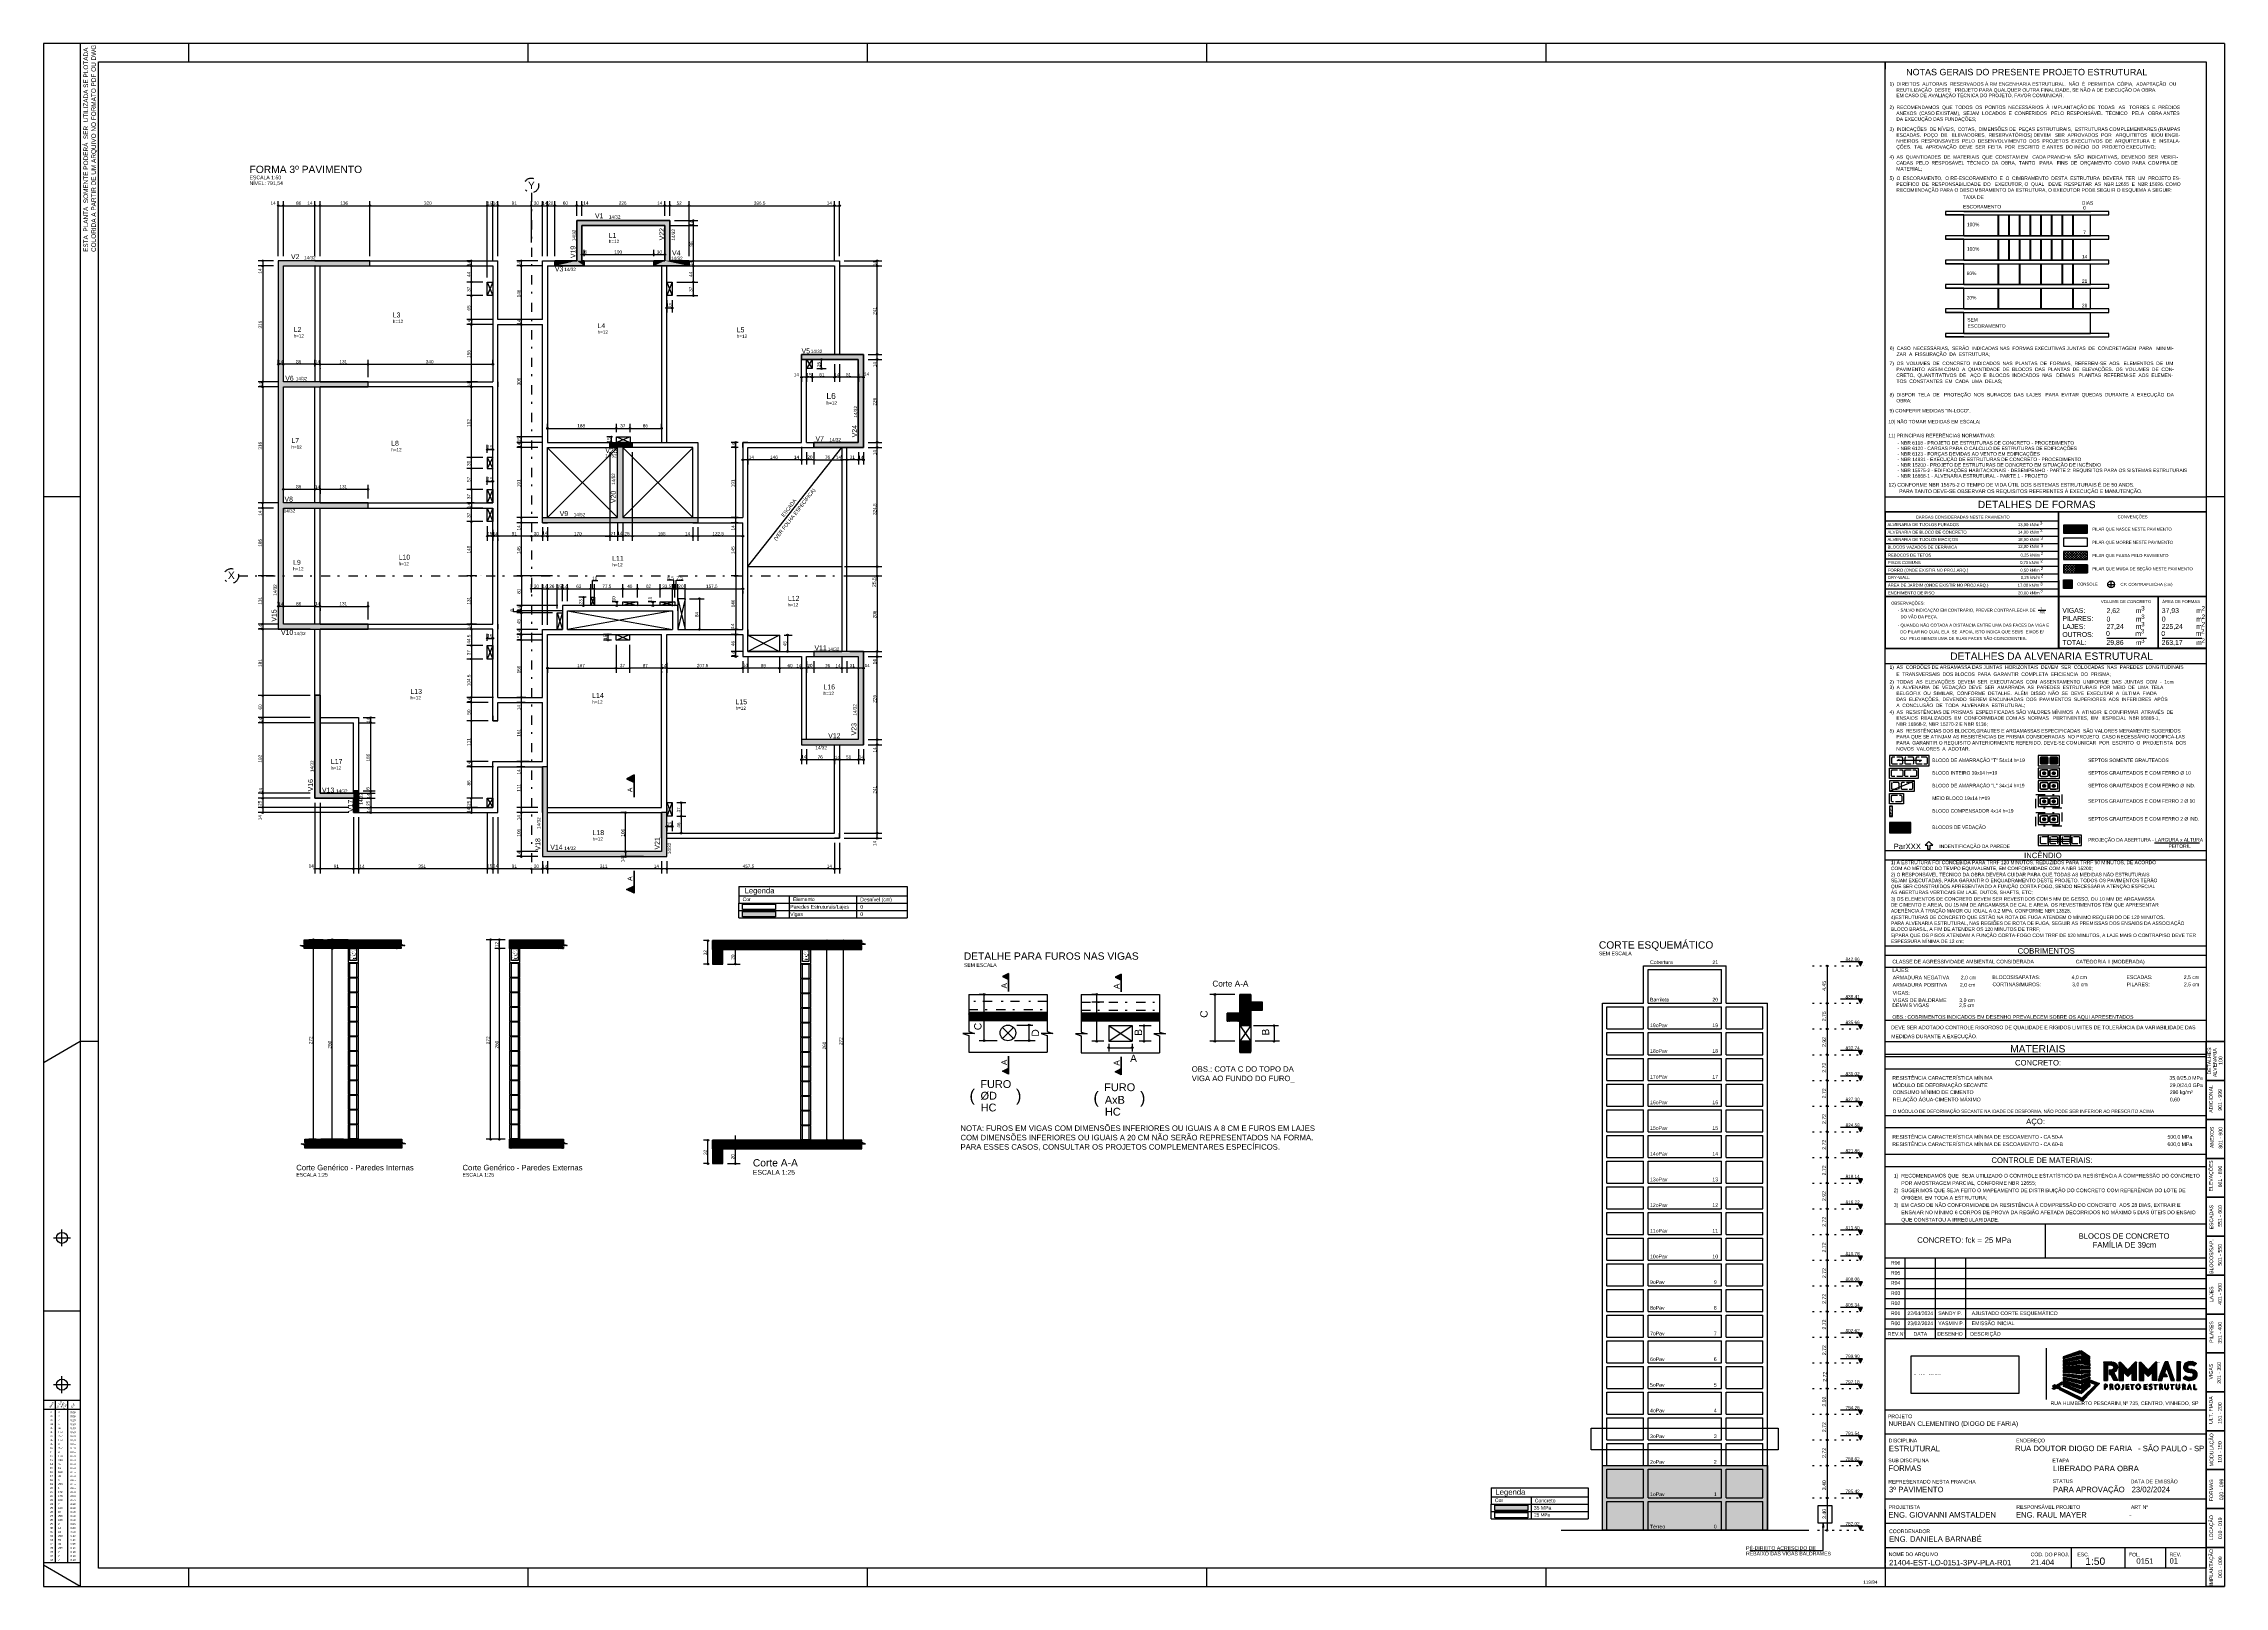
# Model space of a CAD drawing. Extents: x 0 to 119, y 0 to 84.
import ezdxf

# ---------------------------------------------------------------- set-up
doc = ezdxf.new("R2010")
doc.units = 0
doc.header["$MEASUREMENT"] = 0
for name, pattern in [('ESTILO_TQS_0002', [0.4, 0.1, -0.3]), ('ESTILO_TQS_0003', [1.5, 0.5, -0.4, 0.1, -0.5]), ('ESTILO_TQS_0005', [0.4, 0.3, -0.1])]:
    doc.linetypes.add(name, pattern=pattern)
for name, color, linetype in [('10', 252, 'CONTINUOUS'), ('15', 12, 'CONTINUOUS'), ('17', 90, 'CONTINUOUS'), ('18', 6, 'CONTINUOUS'), ('20', 1, 'CONTINUOUS'), ('23', 100, 'CONTINUOUS'), ('24', 7, 'CONTINUOUS'), ('25', 130, 'CONTINUOUS'), ('27', 250, 'CONTINUOUS'), ('29', 9, 'CONTINUOUS'), ('3', 7, 'CONTINUOUS'), ('32', 250, 'CONTINUOUS'), ('35', 255, 'CONTINUOUS'), ('37', 7, 'CONTINUOUS'), ('38', 7, 'CONTINUOUS'), ('40', 7, 'CONTINUOUS'), ('42', 7, 'CONTINUOUS'), ('47', 7, 'CONTINUOUS'), ('48', 7, 'CONTINUOUS'), ('6', 178, 'CONTINUOUS'), ('62', 7, 'CONTINUOUS'), ('65', 7, 'CONTINUOUS'), ('7', 232, 'CONTINUOUS'), ('9', 8, 'CONTINUOUS')]:
    doc.layers.add(name, color=color, linetype=linetype)
doc.styles.add('TQS_ARIAL', font='arial.ttf')

msp = doc.modelspace()

# ---------------------------------------------------------------- linework, layer by layer
at = {"layer": '10', "color": 252, "linetype": 'Continuous'}
for p, q in [((34.351626, 71.98158), (33.97158, 71.98158)), ((24.191432, 71.10158), (24.491432, 70.36158)), ((24.491432, 71.10158), (24.191432, 70.36158)), ((34.27169, 71.101542), (33.97169, 70.361542)), ((33.97169, 71.101542), (34.27169, 70.361542)), ((41.901624, 66.881578), (41.601624, 66.381601)), ((41.601644, 66.881567), (41.901624, 66.381601)), ((27.47158, 58.26158), (31.28158, 62.08158)), ((31.29158, 58.26158), (27.47158, 62.06158)), ((31.971022, 62.661575), (31.231022, 62.36158)), ((31.231032, 62.66158), (31.971022, 62.361575)), ((35.39158, 58.26158), (31.57158, 62.08158)), ((31.57158, 58.26158), (35.39158, 62.06158)), ((38.401622, 55.59158), (43.521624, 62.081578)), ((24.19158, 61.541101), (24.49158, 60.941101)), ((24.49158, 61.541101), (24.19158, 60.941101)), ((24.49158, 59.80158), (24.19158, 59.06158)), ((24.19158, 59.80158), (24.49158, 59.06158)), ((24.49158, 58.78158), (24.19158, 58.04158)), ((24.19158, 58.78158), (24.49158, 58.04158)), ((38.401622, 55.59158), (43.521624, 55.59158)), ((29.831946, 53.92191), (30.031946, 53.46191)), ((30.031946, 53.92191), (29.831946, 53.46191)), ((31.581514, 53.661696), (32.381514, 53.46158)), ((32.381514, 53.661696), (31.581514, 53.46158)), ((33.621496, 53.661696), (34.421496, 53.461696)), ((34.421496, 53.661696), (33.621496, 53.461696)), ((34.57158, 53.84158), (34.97158, 52.16158)), ((34.97158, 53.84158), (34.57158, 52.16158)), ((27.99158, 53.06158), (28.29158, 52.16158)), ((28.29158, 53.06158), (27.99158, 52.16158)), ((28.57158, 53.18158), (34.29158, 52.16158)), ((34.29158, 53.18158), (28.57158, 52.16158)), ((24.49158, 51.29085), (24.19158, 50.55085)), ((24.19158, 51.29085), (24.49158, 50.55085)), ((31.212033, 51.881608), (31.952033, 51.581608)), ((31.212033, 51.581608), (31.952033, 51.881608)), ((38.401624, 51.86158), (40.121621, 50.96158)), ((40.121621, 51.86158), (38.401624, 50.96158)), ((24.19158, 42.96158), (24.49158, 42.46158)), ((24.49158, 42.96158), (24.19158, 42.46158)), ((33.97158, 42.722565), (34.27158, 41.982565)), ((34.27158, 42.722565), (33.97158, 41.982565)), ((16.703845, 34.770653), (17.063845, 34.770653)), ((16.703845, 34.770653), (17.063845, 34.770653)), ((16.703845, 34.769575), (17.063845, 34.769575)), ((16.703845, 34.769575), (17.063845, 34.769575)), ((16.703845, 34.769575), (17.063845, 34.769575)), ((25.50672, 34.770653), (25.86672, 34.770653)), ((25.50672, 34.770653), (25.86672, 34.770653)), ((25.50672, 34.769575), (25.86672, 34.769575)), ((25.50672, 34.769575), (25.86672, 34.769575)), ((25.50672, 34.769575), (25.86672, 34.769575)), ((41.370309, 34.723759), (41.730309, 34.723759)), ((41.370309, 34.72268), (41.730309, 34.72268)), ((41.370309, 34.72268), (41.730309, 34.72268)), ((16.703845, 33.970653), (17.063845, 33.970653)), ((25.50672, 33.970653), (25.86672, 33.970653)), ((41.370309, 33.923759), (41.730309, 33.923759)), ((16.703845, 33.210653), (17.063845, 33.210653)), ((16.703845, 33.170653), (17.063845, 33.170653)), ((16.703845, 32.410653), (17.063845, 32.410653)), ((16.703845, 32.370653), (17.063845, 32.370653)), ((25.50672, 33.210653), (25.86672, 33.210653)), ((25.50672, 33.170653), (25.86672, 33.170653)), ((25.50672, 32.410653), (25.86672, 32.410653)), ((25.50672, 32.370653), (25.86672, 32.370653)), ((41.370309, 33.163759), (41.730309, 33.163759)), ((41.370309, 33.123759), (41.730309, 33.123759)), ((41.370309, 32.363759), (41.730309, 32.363759)), ((41.370309, 32.323759), (41.730309, 32.323759)), ((16.703845, 31.610653), (17.063845, 31.610653)), ((16.703845, 31.570653), (17.063845, 31.570653)), ((25.50672, 31.610653), (25.86672, 31.610653)), ((25.50672, 31.570653), (25.86672, 31.570653)), ((41.370309, 31.563759), (41.730309, 31.563759)), ((41.370309, 31.523759), (41.730309, 31.523759)), ((16.703845, 30.810653), (17.063845, 30.810653)), ((16.703845, 30.770653), (17.063845, 30.770653)), ((16.703845, 30.010653), (17.063845, 30.010653)), ((16.703845, 29.970653), (17.063845, 29.970653)), ((25.50672, 30.810653), (25.86672, 30.810653)), ((25.50672, 30.770653), (25.86672, 30.770653)), ((25.50672, 30.010653), (25.86672, 30.010653)), ((25.50672, 29.970653), (25.86672, 29.970653)), ((41.370309, 30.763759), (41.730309, 30.763759)), ((41.370309, 30.723759), (41.730309, 30.723759)), ((41.370309, 29.963759), (41.730309, 29.963759)), ((41.370309, 29.923759), (41.730309, 29.923759)), ((16.703845, 29.210653), (17.063845, 29.210653)), ((16.703845, 29.170653), (17.063845, 29.170653)), ((25.50672, 29.210653), (25.86672, 29.210653)), ((25.50672, 29.170653), (25.86672, 29.170653)), ((41.370309, 29.163759), (41.730309, 29.163759)), ((41.370309, 29.123759), (41.730309, 29.123759)), ((16.703845, 28.410653), (17.063845, 28.410653)), ((16.703845, 28.370653), (17.063845, 28.370653)), ((16.703845, 27.610653), (17.063845, 27.610653)), ((16.703845, 27.570653), (17.063845, 27.570653)), ((25.50672, 28.410653), (25.86672, 28.410653)), ((25.50672, 28.370653), (25.86672, 28.370653)), ((25.50672, 27.610653), (25.86672, 27.610653)), ((25.50672, 27.570653), (25.86672, 27.570653)), ((41.370309, 28.363759), (41.730309, 28.363759)), ((41.370309, 28.323759), (41.730309, 28.323759)), ((41.370309, 27.563759), (41.730309, 27.563759)), ((41.370309, 27.523759), (41.730309, 27.523759)), ((16.703845, 26.810653), (17.063845, 26.810653)), ((16.703845, 26.770653), (17.063845, 26.770653)), ((25.50672, 26.810653), (25.86672, 26.810653)), ((25.50672, 26.770653), (25.86672, 26.770653)), ((41.370309, 26.763759), (41.730309, 26.763759)), ((41.370309, 26.723759), (41.730309, 26.723759)), ((16.703845, 26.010653), (17.063845, 26.010653)), ((16.703845, 25.970653), (17.063845, 25.970653)), ((16.703845, 25.210653), (17.063845, 25.210653)), ((16.703845, 25.170653), (17.063845, 25.170653)), ((25.50672, 26.010653), (25.86672, 26.010653)), ((25.50672, 25.970653), (25.86672, 25.970653)), ((25.50672, 25.210653), (25.86672, 25.210653)), ((25.50672, 25.170653), (25.86672, 25.170653)), ((41.370309, 25.963759), (41.730309, 25.963759)), ((41.370309, 25.923759), (41.730309, 25.923759)), ((41.370309, 25.163759), (41.730309, 25.163759)), ((41.370309, 25.123759), (41.730309, 25.123759)), ((16.703845, 24.410653), (17.063845, 24.410653)), ((25.50672, 24.410653), (25.86672, 24.410653)), ((41.370309, 24.363759), (41.730309, 24.363759))]:
    msp.add_line(p, q, dxfattribs=at)
for points in [[(24.191432, 70.36158), (24.191432, 71.10158), (24.491432, 71.10158), (24.491432, 70.36158), (24.191432, 70.36158)], [(33.97169, 70.361542), (33.97169, 71.101542), (34.27169, 71.101542), (34.27169, 70.361542), (33.97169, 70.361542)], [(41.901624, 66.381601), (41.601624, 66.381601), (41.601624, 66.881578), (41.901624, 66.881578), (41.901624, 66.381601)], [(31.231382, 62.661499), (31.971022, 62.661499), (31.971022, 62.361575), (31.231382, 62.361575), (31.231382, 62.661499)], [(24.19158, 61.541101), (24.19158, 60.941101), (24.49158, 60.941101), (24.49158, 61.541101), (24.19158, 61.541101)], [(24.19158, 59.06158), (24.19158, 59.80158), (24.49158, 59.80158), (24.49158, 59.06158), (24.19158, 59.06158)], [(24.19158, 58.04158), (24.19158, 58.78158), (24.49158, 58.78158), (24.49158, 58.04158), (24.19158, 58.04158)], [(29.831946, 53.92191), (30.031946, 53.92191), (30.031946, 53.46191), (29.831946, 53.46191), (29.831946, 53.92191)], [(31.581514, 53.661696), (32.381514, 53.661696), (32.381514, 53.46158), (31.581514, 53.46158), (31.581514, 53.661696)], [(33.621496, 53.661696), (34.421496, 53.661696), (34.421496, 53.461696), (33.621496, 53.461696), (33.621496, 53.661696)], [(34.57158, 52.16158), (34.97158, 52.16158), (34.97158, 53.84158), (34.57158, 53.84158), (34.57158, 52.16158)], [(28.29158, 52.16158), (27.99158, 52.16158), (27.99158, 53.06158), (28.29158, 53.06158), (28.29158, 52.16158)], [(24.19158, 50.55085), (24.19158, 51.29085), (24.49158, 51.29085), (24.49158, 50.55085), (24.19158, 50.55085)], [(31.952033, 51.581608), (31.212033, 51.581608), (31.212033, 51.881608), (31.952033, 51.881608), (31.952033, 51.581608)], [(38.401624, 51.86158), (40.121621, 51.86158), (40.121621, 50.96158), (38.401624, 50.96158), (38.401624, 51.86158)], [(24.19158, 42.96158), (24.49158, 42.96158), (24.49158, 42.46158), (24.19158, 42.46158), (24.19158, 42.96158)], [(33.97158, 41.982565), (33.97158, 42.722565), (34.27158, 42.722565), (34.27158, 41.982565), (33.97158, 41.982565)], [(16.703845, 34.770653), (16.603845, 34.770653), (16.603845, 34.010653), (17.163845, 34.010653), (17.163845, 34.770653), (17.063845, 34.770653), (17.063845, 34.110653), (16.703845, 34.110653), (16.703845, 34.770653)], [(25.50672, 34.770653), (25.40672, 34.770653), (25.40672, 34.010653), (25.96672, 34.010653), (25.96672, 34.770653), (25.86672, 34.770653), (25.86672, 34.110653), (25.50672, 34.110653), (25.50672, 34.770653)], [(41.370309, 34.723759), (41.270309, 34.723759), (41.270309, 33.963759), (41.830309, 33.963759), (41.830309, 34.723759), (41.730309, 34.723759), (41.730309, 34.063759), (41.370309, 34.063759), (41.370309, 34.723759)], [(16.603845, 33.210653), (16.703845, 33.210653), (16.703845, 33.970653), (16.603845, 33.970653), (16.603845, 33.210653)], [(17.063845, 33.210653), (17.163845, 33.210653), (17.163845, 33.970653), (17.063845, 33.970653), (17.063845, 33.210653)], [(25.40672, 33.210653), (25.50672, 33.210653), (25.50672, 33.970653), (25.40672, 33.970653), (25.40672, 33.210653)], [(25.86672, 33.210653), (25.96672, 33.210653), (25.96672, 33.970653), (25.86672, 33.970653), (25.86672, 33.210653)], [(41.270309, 33.163759), (41.370309, 33.163759), (41.370309, 33.923759), (41.270309, 33.923759), (41.270309, 33.163759)], [(41.730309, 33.163759), (41.830309, 33.163759), (41.830309, 33.923759), (41.730309, 33.923759), (41.730309, 33.163759)], [(16.603845, 32.410653), (16.703845, 32.410653), (16.703845, 33.170653), (16.603845, 33.170653), (16.603845, 32.410653)], [(16.603845, 31.610653), (16.703845, 31.610653), (16.703845, 32.370653), (16.603845, 32.370653), (16.603845, 31.610653)], [(17.063845, 32.410653), (17.163845, 32.410653), (17.163845, 33.170653), (17.063845, 33.170653), (17.063845, 32.410653)], [(17.063845, 31.610653), (17.163845, 31.610653), (17.163845, 32.370653), (17.063845, 32.370653), (17.063845, 31.610653)], [(25.40672, 32.410653), (25.50672, 32.410653), (25.50672, 33.170653), (25.40672, 33.170653), (25.40672, 32.410653)], [(25.40672, 31.610653), (25.50672, 31.610653), (25.50672, 32.370653), (25.40672, 32.370653), (25.40672, 31.610653)], [(25.86672, 32.410653), (25.96672, 32.410653), (25.96672, 33.170653), (25.86672, 33.170653), (25.86672, 32.410653)], [(25.86672, 31.610653), (25.96672, 31.610653), (25.96672, 32.370653), (25.86672, 32.370653), (25.86672, 31.610653)], [(41.270309, 32.363759), (41.370309, 32.363759), (41.370309, 33.123759), (41.270309, 33.123759), (41.270309, 32.363759)], [(41.270309, 31.563759), (41.370309, 31.563759), (41.370309, 32.323759), (41.270309, 32.323759), (41.270309, 31.563759)], [(41.730309, 32.363759), (41.830309, 32.363759), (41.830309, 33.123759), (41.730309, 33.123759), (41.730309, 32.363759)], [(41.730309, 31.563759), (41.830309, 31.563759), (41.830309, 32.323759), (41.730309, 32.323759), (41.730309, 31.563759)], [(16.603845, 30.810653), (16.703845, 30.810653), (16.703845, 31.570653), (16.603845, 31.570653), (16.603845, 30.810653)], [(17.063845, 30.810653), (17.163845, 30.810653), (17.163845, 31.570653), (17.063845, 31.570653), (17.063845, 30.810653)], [(25.40672, 30.810653), (25.50672, 30.810653), (25.50672, 31.570653), (25.40672, 31.570653), (25.40672, 30.810653)], [(25.86672, 30.810653), (25.96672, 30.810653), (25.96672, 31.570653), (25.86672, 31.570653), (25.86672, 30.810653)], [(41.270309, 30.763759), (41.370309, 30.763759), (41.370309, 31.523759), (41.270309, 31.523759), (41.270309, 30.763759)], [(41.730309, 30.763759), (41.830309, 30.763759), (41.830309, 31.523759), (41.730309, 31.523759), (41.730309, 30.763759)], [(16.603845, 30.010653), (16.703845, 30.010653), (16.703845, 30.770653), (16.603845, 30.770653), (16.603845, 30.010653)], [(16.603845, 29.210653), (16.703845, 29.210653), (16.703845, 29.970653), (16.603845, 29.970653), (16.603845, 29.210653)], [(17.063845, 30.010653), (17.163845, 30.010653), (17.163845, 30.770653), (17.063845, 30.770653), (17.063845, 30.010653)], [(17.063845, 29.210653), (17.163845, 29.210653), (17.163845, 29.970653), (17.063845, 29.970653), (17.063845, 29.210653)], [(25.40672, 30.010653), (25.50672, 30.010653), (25.50672, 30.770653), (25.40672, 30.770653), (25.40672, 30.010653)], [(25.40672, 29.210653), (25.50672, 29.210653), (25.50672, 29.970653), (25.40672, 29.970653), (25.40672, 29.210653)], [(25.86672, 30.010653), (25.96672, 30.010653), (25.96672, 30.770653), (25.86672, 30.770653), (25.86672, 30.010653)], [(25.86672, 29.210653), (25.96672, 29.210653), (25.96672, 29.970653), (25.86672, 29.970653), (25.86672, 29.210653)], [(41.270309, 29.963759), (41.370309, 29.963759), (41.370309, 30.723759), (41.270309, 30.723759), (41.270309, 29.963759)], [(41.270309, 29.163759), (41.370309, 29.163759), (41.370309, 29.923759), (41.270309, 29.923759), (41.270309, 29.163759)], [(41.730309, 29.963759), (41.830309, 29.963759), (41.830309, 30.723759), (41.730309, 30.723759), (41.730309, 29.963759)], [(41.730309, 29.163759), (41.830309, 29.163759), (41.830309, 29.923759), (41.730309, 29.923759), (41.730309, 29.163759)], [(16.603845, 28.410653), (16.703845, 28.410653), (16.703845, 29.170653), (16.603845, 29.170653), (16.603845, 28.410653)], [(17.063845, 28.410653), (17.163845, 28.410653), (17.163845, 29.170653), (17.063845, 29.170653), (17.063845, 28.410653)], [(25.40672, 28.410653), (25.50672, 28.410653), (25.50672, 29.170653), (25.40672, 29.170653), (25.40672, 28.410653)], [(25.86672, 28.410653), (25.96672, 28.410653), (25.96672, 29.170653), (25.86672, 29.170653), (25.86672, 28.410653)], [(41.270309, 28.363759), (41.370309, 28.363759), (41.370309, 29.123759), (41.270309, 29.123759), (41.270309, 28.363759)], [(41.730309, 28.363759), (41.830309, 28.363759), (41.830309, 29.123759), (41.730309, 29.123759), (41.730309, 28.363759)], [(16.603845, 27.610653), (16.703845, 27.610653), (16.703845, 28.370653), (16.603845, 28.370653), (16.603845, 27.610653)], [(16.603845, 26.810653), (16.703845, 26.810653), (16.703845, 27.570653), (16.603845, 27.570653), (16.603845, 26.810653)], [(17.063845, 27.610653), (17.163845, 27.610653), (17.163845, 28.370653), (17.063845, 28.370653), (17.063845, 27.610653)], [(17.063845, 26.810653), (17.163845, 26.810653), (17.163845, 27.570653), (17.063845, 27.570653), (17.063845, 26.810653)], [(25.40672, 27.610653), (25.50672, 27.610653), (25.50672, 28.370653), (25.40672, 28.370653), (25.40672, 27.610653)], [(25.40672, 26.810653), (25.50672, 26.810653), (25.50672, 27.570653), (25.40672, 27.570653), (25.40672, 26.810653)], [(25.86672, 27.610653), (25.96672, 27.610653), (25.96672, 28.370653), (25.86672, 28.370653), (25.86672, 27.610653)], [(25.86672, 26.810653), (25.96672, 26.810653), (25.96672, 27.570653), (25.86672, 27.570653), (25.86672, 26.810653)], [(41.270309, 27.563759), (41.370309, 27.563759), (41.370309, 28.323759), (41.270309, 28.323759), (41.270309, 27.563759)], [(41.270309, 26.763759), (41.370309, 26.763759), (41.370309, 27.523759), (41.270309, 27.523759), (41.270309, 26.763759)], [(41.730309, 27.563759), (41.830309, 27.563759), (41.830309, 28.323759), (41.730309, 28.323759), (41.730309, 27.563759)], [(41.730309, 26.763759), (41.830309, 26.763759), (41.830309, 27.523759), (41.730309, 27.523759), (41.730309, 26.763759)], [(16.603845, 26.010653), (16.703845, 26.010653), (16.703845, 26.770653), (16.603845, 26.770653), (16.603845, 26.010653)], [(17.063845, 26.010653), (17.163845, 26.010653), (17.163845, 26.770653), (17.063845, 26.770653), (17.063845, 26.010653)], [(25.40672, 26.010653), (25.50672, 26.010653), (25.50672, 26.770653), (25.40672, 26.770653), (25.40672, 26.010653)], [(25.86672, 26.010653), (25.96672, 26.010653), (25.96672, 26.770653), (25.86672, 26.770653), (25.86672, 26.010653)], [(41.270309, 25.963759), (41.370309, 25.963759), (41.370309, 26.723759), (41.270309, 26.723759), (41.270309, 25.963759)], [(41.730309, 25.963759), (41.830309, 25.963759), (41.830309, 26.723759), (41.730309, 26.723759), (41.730309, 25.963759)], [(16.603845, 25.210653), (16.703845, 25.210653), (16.703845, 25.970653), (16.603845, 25.970653), (16.603845, 25.210653)], [(16.603845, 24.410653), (16.703845, 24.410653), (16.703845, 25.170653), (16.603845, 25.170653), (16.603845, 24.410653)], [(17.063845, 25.210653), (17.163845, 25.210653), (17.163845, 25.970653), (17.063845, 25.970653), (17.063845, 25.210653)], [(17.063845, 24.410653), (17.163845, 24.410653), (17.163845, 25.170653), (17.063845, 25.170653), (17.063845, 24.410653)], [(25.40672, 25.210653), (25.50672, 25.210653), (25.50672, 25.970653), (25.40672, 25.970653), (25.40672, 25.210653)], [(25.40672, 24.410653), (25.50672, 24.410653), (25.50672, 25.170653), (25.40672, 25.170653), (25.40672, 24.410653)], [(25.86672, 25.210653), (25.96672, 25.210653), (25.96672, 25.970653), (25.86672, 25.970653), (25.86672, 25.210653)], [(25.86672, 24.410653), (25.96672, 24.410653), (25.96672, 25.170653), (25.86672, 25.170653), (25.86672, 24.410653)], [(41.270309, 25.163759), (41.370309, 25.163759), (41.370309, 25.923759), (41.270309, 25.923759), (41.270309, 25.163759)], [(41.270309, 24.363759), (41.370309, 24.363759), (41.370309, 25.123759), (41.270309, 25.123759), (41.270309, 24.363759)], [(41.730309, 25.163759), (41.830309, 25.163759), (41.830309, 25.923759), (41.730309, 25.923759), (41.730309, 25.163759)], [(41.730309, 24.363759), (41.830309, 24.363759), (41.830309, 25.123759), (41.730309, 25.123759), (41.730309, 24.363759)]]:
    msp.add_lwpolyline(points, dxfattribs=at)
at = {"layer": '15', "color": 12, "linetype": 'ESTILO_TQS_0003'}
for points in [[(108.627026, 43.164035), (110.034129, 43.164035), (110.034129, 42.423822), (108.627026, 42.423822), (108.627026, 43.164035)], [(108.627026, 42.189463), (110.034129, 42.189463), (110.034129, 41.44925), (108.627026, 41.44925), (108.627026, 42.189463)]]:
    msp.add_lwpolyline(points, dxfattribs=at)
at = {"layer": '17', "color": 90, "linetype": 'Continuous'}
for p, q in [((108.864602, 43.774576), (108.904602, 43.814576)), ((108.864602, 43.494576), (108.864602, 43.774576)), ((108.904602, 43.454576), (108.864602, 43.494576)), ((108.904602, 43.814576), (109.244602, 43.814576)), ((109.244602, 43.454576), (108.904602, 43.454576)), ((109.031794, 43.576828), (109.09175, 43.705405)), ((109.244602, 43.814576), (109.284602, 43.774577)), ((109.284602, 43.494576), (109.244602, 43.454576)), ((109.284602, 43.774577), (109.284602, 43.494576)), ((109.384602, 43.774576), (109.424602, 43.814576)), ((109.384602, 43.494576), (109.384602, 43.774576)), ((109.424602, 43.454576), (109.384602, 43.494576)), ((109.424602, 43.814576), (109.764602, 43.814576)), ((109.764602, 43.454576), (109.424602, 43.454576)), ((109.54055, 43.590228), (109.599562, 43.56271)), ((109.764602, 43.814576), (109.804602, 43.774577)), ((109.804602, 43.494576), (109.764602, 43.454576)), ((109.804602, 43.774577), (109.804602, 43.494576)), ((108.864602, 41.958856), (108.904602, 41.998856)), ((108.864602, 41.678856), (108.864602, 41.958856)), ((108.904602, 41.638856), (108.864602, 41.678856)), ((108.904602, 41.998856), (109.244602, 41.998856)), ((109.244602, 41.638856), (108.904602, 41.638856)), ((109.010552, 41.85129), (109.139006, 41.791391)), ((109.244602, 41.998856), (109.284602, 41.958857)), ((109.284602, 41.678856), (109.244602, 41.638856)), ((109.284602, 41.958857), (109.284602, 41.678856)), ((109.384602, 41.958856), (109.424602, 41.998856)), ((109.384602, 41.678856), (109.384602, 41.958856)), ((109.424602, 41.638856), (109.384602, 41.678856)), ((109.424602, 41.998856), (109.764602, 41.998856)), ((109.764602, 41.638856), (109.424602, 41.638856)), ((109.524689, 41.79341), (109.566919, 41.884967)), ((109.764602, 41.998856), (109.804602, 41.958856)), ((109.804602, 41.678856), (109.764602, 41.638856)), ((109.804602, 41.958856), (109.804602, 41.678856))]:
    msp.add_line(p, q, dxfattribs=at)
for points in [[(109.073402, 43.634576), (109.073408, 43.634455), (109.073427, 43.634335), (109.073457, 43.634217), (109.0735, 43.634103), (109.073553, 43.633994), (109.073617, 43.633891), (109.073692, 43.633795), (109.073776, 43.633707), (109.073868, 43.633628), (109.073968, 43.633558), (109.074074, 43.633499), (109.074186, 43.633451), (109.074302, 43.633415), (109.074421, 43.63339), (109.074542, 43.633378), (109.074663, 43.633378), (109.074784, 43.63339), (109.074903, 43.633415), (109.075019, 43.633451), (109.075131, 43.633499), (109.075237, 43.633558), (109.075337, 43.633628), (109.075429, 43.633707), (109.075513, 43.633795), (109.075587, 43.633891), (109.075652, 43.633994), (109.075705, 43.634103), (109.075747, 43.634217), (109.075778, 43.634335), (109.075796, 43.634455), (109.075802, 43.634576), (108.999002, 43.634576), (108.99939, 43.642225), (109.00055, 43.649795), (109.002469, 43.657208), (109.005129, 43.66439), (109.008502, 43.671265), (109.012553, 43.677764), (109.01724, 43.68382), (109.022516, 43.689371), (109.028327, 43.694359), (109.034613, 43.698734), (109.041308, 43.70245), (109.048346, 43.705471), (109.055653, 43.707763), (109.063154, 43.709305), (109.070773, 43.710079), (109.078431, 43.710079), (109.08605, 43.709305), (109.093552, 43.707763), (109.100859, 43.705471), (109.107896, 43.70245), (109.114592, 43.698734), (109.120878, 43.694359), (109.126688, 43.689371), (109.131964, 43.68382), (109.136652, 43.677764), (109.140703, 43.671265), (109.144076, 43.66439), (109.146735, 43.657208), (109.148655, 43.649795), (109.149814, 43.642225), (109.150202, 43.634576), (109.073402, 43.634576)], [(109.075802, 43.634576), (109.075796, 43.634698), (109.075778, 43.634818), (109.075747, 43.634936), (109.075705, 43.63505), (109.075652, 43.635159), (109.075587, 43.635262), (109.075513, 43.635358), (109.075429, 43.635446), (109.075337, 43.635525), (109.075237, 43.635595), (109.075131, 43.635654), (109.075019, 43.635702), (109.074903, 43.635738), (109.074784, 43.635763), (109.074663, 43.635775), (109.074542, 43.635775), (109.074421, 43.635763), (109.074302, 43.635738), (109.074186, 43.635702), (109.074074, 43.635654), (109.073968, 43.635595), (109.073868, 43.635525), (109.073776, 43.635446), (109.073692, 43.635358), (109.073617, 43.635262), (109.073553, 43.635159), (109.0735, 43.63505), (109.073457, 43.634936), (109.073427, 43.634818), (109.073408, 43.634698), (109.073402, 43.634576), (109.150202, 43.634576), (109.149814, 43.626928), (109.148655, 43.619358), (109.146735, 43.611945), (109.144076, 43.604763), (109.140703, 43.597888), (109.136652, 43.591389), (109.131964, 43.585333), (109.126688, 43.579782), (109.120878, 43.574794), (109.114592, 43.570419), (109.107896, 43.566702), (109.100859, 43.563682), (109.093552, 43.56139), (109.08605, 43.559848), (109.078431, 43.559073), (109.070773, 43.559073), (109.063154, 43.559848), (109.055653, 43.56139), (109.048346, 43.563682), (109.041308, 43.566702), (109.034613, 43.570419), (109.028327, 43.574794), (109.022516, 43.579782), (109.01724, 43.585333), (109.012553, 43.591389), (109.008502, 43.597888), (109.005129, 43.604763), (109.002469, 43.611945), (109.00055, 43.619358), (108.99939, 43.626928), (108.999002, 43.634576), (109.075802, 43.634576)], [(109.593402, 43.634576), (109.593408, 43.634455), (109.593427, 43.634335), (109.593457, 43.634217), (109.5935, 43.634103), (109.593553, 43.633994), (109.593617, 43.633891), (109.593692, 43.633795), (109.593776, 43.633707), (109.593868, 43.633627), (109.593968, 43.633558), (109.594074, 43.633499), (109.594186, 43.633451), (109.594302, 43.633415), (109.594421, 43.63339), (109.594542, 43.633378), (109.594663, 43.633378), (109.594784, 43.63339), (109.594903, 43.633415), (109.595019, 43.633451), (109.595131, 43.633499), (109.595237, 43.633558), (109.595337, 43.633627), (109.595429, 43.633707), (109.595513, 43.633795), (109.595587, 43.633891), (109.595652, 43.633994), (109.595705, 43.634103), (109.595747, 43.634217), (109.595778, 43.634335), (109.595796, 43.634455), (109.595802, 43.634576), (109.519002, 43.634576), (109.51939, 43.642225), (109.52055, 43.649795), (109.522469, 43.657208), (109.525129, 43.66439), (109.528502, 43.671265), (109.532553, 43.677764), (109.53724, 43.68382), (109.542516, 43.689371), (109.548327, 43.694359), (109.554613, 43.698734), (109.561308, 43.70245), (109.568346, 43.70547), (109.575653, 43.707763), (109.583154, 43.709305), (109.590773, 43.710079), (109.598431, 43.710079), (109.60605, 43.709305), (109.613552, 43.707763), (109.620859, 43.70547), (109.627896, 43.70245), (109.634592, 43.698734), (109.640878, 43.694359), (109.646688, 43.689371), (109.651964, 43.68382), (109.656652, 43.677764), (109.660703, 43.671265), (109.664076, 43.66439), (109.666735, 43.657208), (109.668655, 43.649795), (109.669814, 43.642225), (109.670202, 43.634576), (109.593402, 43.634576)], [(109.595802, 43.634576), (109.595796, 43.634698), (109.595778, 43.634818), (109.595747, 43.634936), (109.595705, 43.63505), (109.595652, 43.635159), (109.595587, 43.635262), (109.595513, 43.635358), (109.595429, 43.635446), (109.595337, 43.635525), (109.595237, 43.635595), (109.595131, 43.635654), (109.595019, 43.635702), (109.594903, 43.635738), (109.594784, 43.635763), (109.594663, 43.635775), (109.594542, 43.635775), (109.594421, 43.635763), (109.594302, 43.635738), (109.594186, 43.635702), (109.594074, 43.635654), (109.593968, 43.635595), (109.593868, 43.635525), (109.593776, 43.635446), (109.593692, 43.635358), (109.593617, 43.635262), (109.593553, 43.635159), (109.5935, 43.63505), (109.593457, 43.634936), (109.593427, 43.634818), (109.593408, 43.634698), (109.593402, 43.634576), (109.670202, 43.634576), (109.669814, 43.626928), (109.668655, 43.619358), (109.666735, 43.611945), (109.664076, 43.604763), (109.660703, 43.597888), (109.656652, 43.591389), (109.651964, 43.585333), (109.646688, 43.579782), (109.640878, 43.574794), (109.634592, 43.570419), (109.627896, 43.566702), (109.620859, 43.563682), (109.613552, 43.56139), (109.60605, 43.559848), (109.598431, 43.559073), (109.590773, 43.559073), (109.583154, 43.559848), (109.575653, 43.56139), (109.568346, 43.563682), (109.561308, 43.566702), (109.554613, 43.570419), (109.548327, 43.574794), (109.542516, 43.579782), (109.53724, 43.585333), (109.532553, 43.591389), (109.528502, 43.597888), (109.525129, 43.604763), (109.522469, 43.611945), (109.52055, 43.619358), (109.51939, 43.626928), (109.519002, 43.634576), (109.595802, 43.634576)], [(109.073402, 41.818856), (109.073408, 41.818735), (109.073427, 41.818615), (109.073457, 41.818497), (109.0735, 41.818383), (109.073553, 41.818274), (109.073617, 41.818171), (109.073692, 41.818075), (109.073776, 41.817987), (109.073868, 41.817907), (109.073968, 41.817838), (109.074074, 41.817779), (109.074186, 41.817731), (109.074302, 41.817695), (109.074421, 41.81767), (109.074542, 41.817658), (109.074663, 41.817658), (109.074784, 41.81767), (109.074903, 41.817695), (109.075019, 41.817731), (109.075131, 41.817779), (109.075237, 41.817838), (109.075337, 41.817907), (109.075429, 41.817987), (109.075513, 41.818075), (109.075587, 41.818171), (109.075652, 41.818274), (109.075705, 41.818383), (109.075747, 41.818497), (109.075778, 41.818615), (109.075796, 41.818735), (109.075802, 41.818856), (108.999002, 41.818856), (108.99939, 41.826505), (109.00055, 41.834075), (109.002469, 41.841488), (109.005129, 41.84867), (109.008502, 41.855545), (109.012553, 41.862044), (109.01724, 41.8681), (109.022516, 41.873651), (109.028327, 41.878639), (109.034613, 41.883014), (109.041308, 41.88673), (109.048346, 41.88975), (109.055653, 41.892043), (109.063154, 41.893585), (109.070773, 41.894359), (109.078431, 41.894359), (109.08605, 41.893585), (109.093552, 41.892043), (109.100859, 41.88975), (109.107896, 41.88673), (109.114592, 41.883014), (109.120878, 41.878639), (109.126688, 41.873651), (109.131964, 41.8681), (109.136652, 41.862044), (109.140703, 41.855545), (109.144076, 41.84867), (109.146735, 41.841488), (109.148655, 41.834075), (109.149814, 41.826505), (109.150202, 41.818856), (109.073402, 41.818856)], [(109.075802, 41.818856), (109.075796, 41.818978), (109.075778, 41.819098), (109.075747, 41.819216), (109.075705, 41.81933), (109.075652, 41.819439), (109.075587, 41.819542), (109.075513, 41.819638), (109.075429, 41.819726), (109.075337, 41.819805), (109.075237, 41.819875), (109.075131, 41.819934), (109.075019, 41.819982), (109.074903, 41.820018), (109.074784, 41.820043), (109.074663, 41.820055), (109.074542, 41.820055), (109.074421, 41.820043), (109.074302, 41.820018), (109.074186, 41.819982), (109.074074, 41.819934), (109.073968, 41.819875), (109.073868, 41.819805), (109.073776, 41.819726), (109.073692, 41.819638), (109.073617, 41.819542), (109.073553, 41.819439), (109.0735, 41.81933), (109.073457, 41.819216), (109.073427, 41.819098), (109.073408, 41.818978), (109.073402, 41.818856), (109.150202, 41.818856), (109.149814, 41.811208), (109.148655, 41.803638), (109.146735, 41.796225), (109.144076, 41.789043), (109.140703, 41.782168), (109.136652, 41.775669), (109.131964, 41.769613), (109.126688, 41.764062), (109.120878, 41.759074), (109.114592, 41.754699), (109.107896, 41.750982), (109.100859, 41.747962), (109.093552, 41.74567), (109.08605, 41.744128), (109.078431, 41.743353), (109.070773, 41.743353), (109.063154, 41.744128), (109.055653, 41.74567), (109.048346, 41.747962), (109.041308, 41.750982), (109.034613, 41.754699), (109.028327, 41.759074), (109.022516, 41.764062), (109.01724, 41.769613), (109.012553, 41.775669), (109.008502, 41.782168), (109.005129, 41.789043), (109.002469, 41.796225), (109.00055, 41.803638), (108.99939, 41.811208), (108.999002, 41.818856), (109.075802, 41.818856)], [(109.593402, 41.818856), (109.593408, 41.818735), (109.593427, 41.818615), (109.593457, 41.818497), (109.5935, 41.818383), (109.593553, 41.818274), (109.593617, 41.818171), (109.593692, 41.818075), (109.593776, 41.817987), (109.593868, 41.817907), (109.593968, 41.817838), (109.594074, 41.817779), (109.594186, 41.817731), (109.594302, 41.817695), (109.594421, 41.81767), (109.594542, 41.817658), (109.594663, 41.817658), (109.594784, 41.81767), (109.594903, 41.817695), (109.595019, 41.817731), (109.595131, 41.817779), (109.595237, 41.817838), (109.595337, 41.817907), (109.595429, 41.817987), (109.595513, 41.818075), (109.595587, 41.818171), (109.595652, 41.818274), (109.595705, 41.818383), (109.595747, 41.818497), (109.595778, 41.818615), (109.595796, 41.818735), (109.595802, 41.818856), (109.519002, 41.818856), (109.51939, 41.826505), (109.52055, 41.834075), (109.522469, 41.841488), (109.525129, 41.84867), (109.528502, 41.855545), (109.532553, 41.862044), (109.53724, 41.8681), (109.542516, 41.873651), (109.548327, 41.878639), (109.554613, 41.883014), (109.561308, 41.88673), (109.568346, 41.88975), (109.575653, 41.892043), (109.583154, 41.893585), (109.590773, 41.894359), (109.598431, 41.894359), (109.60605, 41.893585), (109.613552, 41.892043), (109.620859, 41.88975), (109.627896, 41.88673), (109.634592, 41.883014), (109.640878, 41.878639), (109.646688, 41.873651), (109.651964, 41.8681), (109.656652, 41.862044), (109.660703, 41.855545), (109.664076, 41.84867), (109.666735, 41.841488), (109.668655, 41.834075), (109.669814, 41.826505), (109.670202, 41.818856), (109.593402, 41.818856)], [(109.595802, 41.818856), (109.595796, 41.818978), (109.595778, 41.819098), (109.595747, 41.819216), (109.595705, 41.81933), (109.595652, 41.819439), (109.595587, 41.819542), (109.595513, 41.819638), (109.595429, 41.819726), (109.595337, 41.819805), (109.595237, 41.819875), (109.595131, 41.819934), (109.595019, 41.819982), (109.594903, 41.820018), (109.594784, 41.820042), (109.594663, 41.820055), (109.594542, 41.820055), (109.594421, 41.820042), (109.594302, 41.820018), (109.594186, 41.819982), (109.594074, 41.819934), (109.593968, 41.819875), (109.593868, 41.819805), (109.593776, 41.819726), (109.593692, 41.819638), (109.593617, 41.819542), (109.593553, 41.819439), (109.5935, 41.81933), (109.593457, 41.819216), (109.593427, 41.819098), (109.593408, 41.818978), (109.593402, 41.818856), (109.670202, 41.818856), (109.669814, 41.811208), (109.668655, 41.803638), (109.666735, 41.796224), (109.664076, 41.789043), (109.660703, 41.782168), (109.656652, 41.775668), (109.651964, 41.769613), (109.646688, 41.764062), (109.640878, 41.759074), (109.634592, 41.754699), (109.627896, 41.750982), (109.620859, 41.747962), (109.613552, 41.74567), (109.60605, 41.744128), (109.598431, 41.743353), (109.590773, 41.743353), (109.583154, 41.744128), (109.575653, 41.74567), (109.568346, 41.747962), (109.561308, 41.750982), (109.554613, 41.754699), (109.548327, 41.759074), (109.542516, 41.764062), (109.53724, 41.769613), (109.532553, 41.775668), (109.528502, 41.782168), (109.525129, 41.789043), (109.522469, 41.796224), (109.52055, 41.803638), (109.51939, 41.811208), (109.519002, 41.818856), (109.595802, 41.818856)]]:
    msp.add_lwpolyline(points, dxfattribs=at)
for centre in [(109.074602, 43.634576), (109.594602, 43.634576), (109.074602, 41.818856), (109.594602, 41.818856)]:
    msp.add_circle(centre, 0.0744, dxfattribs=at)
for points in [[(109.073402, 43.634576), (108.999002, 43.634576), (108.99939, 43.642225)], [(109.073868, 43.635525), (108.99939, 43.626928), (108.999002, 43.634576)], [(109.073402, 43.634576), (108.99939, 43.642225), (109.00055, 43.649795)], [(109.073868, 43.635525), (109.00055, 43.619358), (108.99939, 43.626928)], [(109.073402, 43.634576), (109.00055, 43.649795), (109.002469, 43.657208)], [(109.073868, 43.635525), (109.002469, 43.611945), (109.00055, 43.619358)], [(109.073402, 43.634576), (109.002469, 43.657208), (109.005129, 43.66439)], [(109.073868, 43.635525), (109.005129, 43.604763), (109.002469, 43.611945)], [(109.073402, 43.634576), (109.005129, 43.66439), (109.008502, 43.671265)], [(109.073868, 43.635525), (109.008502, 43.597888), (109.005129, 43.604763)], [(109.073402, 43.634576), (109.008502, 43.671265), (109.012553, 43.677764)], [(109.073868, 43.635525), (109.012553, 43.591389), (109.008502, 43.597888)], [(109.073402, 43.634576), (109.012553, 43.677764), (109.01724, 43.68382)], [(109.073868, 43.635525), (109.01724, 43.585333), (109.012553, 43.591389)], [(109.073402, 43.634576), (109.01724, 43.68382), (109.022516, 43.689371)], [(109.073868, 43.635525), (109.022516, 43.579782), (109.01724, 43.585333)], [(109.073402, 43.634576), (109.022516, 43.689371), (109.028327, 43.694359)], [(109.073868, 43.635525), (109.028327, 43.574794), (109.022516, 43.579782)], [(109.073402, 43.634576), (109.028327, 43.694359), (109.034613, 43.698734)], [(109.073868, 43.635525), (109.034613, 43.570419), (109.028327, 43.574794)], [(109.073402, 43.634576), (109.034613, 43.698734), (109.041308, 43.70245)], [(109.073868, 43.635525), (109.041308, 43.566702), (109.034613, 43.570419)], [(109.073402, 43.634576), (109.041308, 43.70245), (109.048346, 43.705471)], [(109.073868, 43.635525), (109.048346, 43.563682), (109.041308, 43.566702)], [(109.073402, 43.634576), (109.048346, 43.705471), (109.055653, 43.707763)], [(109.073868, 43.635525), (109.055653, 43.56139), (109.048346, 43.563682)], [(109.073402, 43.634576), (109.055653, 43.707763), (109.063154, 43.709305)], [(109.073868, 43.635525), (109.063154, 43.559848), (109.055653, 43.56139)], [(109.073402, 43.634576), (109.063154, 43.709305), (109.070773, 43.710079)], [(109.073868, 43.635525), (109.070773, 43.559073), (109.063154, 43.559848)], [(109.073402, 43.634576), (109.070773, 43.710079), (109.078431, 43.710079)], [(109.073868, 43.635525), (109.078431, 43.559073), (109.070773, 43.559073)], [(109.075337, 43.633628), (109.073402, 43.634576), (109.078431, 43.710079)], [(109.075337, 43.633628), (109.073408, 43.634455), (109.073402, 43.634576)], [(109.075337, 43.633628), (109.073402, 43.634576), (109.073402, 43.634576)], [(109.075337, 43.633628), (109.073402, 43.634576), (109.073402, 43.634576)], [(109.075337, 43.633628), (109.073402, 43.634576), (109.073402, 43.634576)], [(109.075337, 43.633628), (109.073402, 43.634576), (109.073402, 43.634576)], [(109.075337, 43.633628), (109.073402, 43.634576), (109.073402, 43.634576)], [(109.075337, 43.633628), (109.073402, 43.634576), (109.073402, 43.634576)], [(109.075337, 43.633628), (109.073402, 43.634576), (109.073402, 43.634576)], [(109.075337, 43.633628), (109.073402, 43.634576), (109.073402, 43.634576)], [(109.075337, 43.633628), (109.073402, 43.634576), (109.073402, 43.634576)], [(109.075337, 43.633628), (109.073427, 43.634335), (109.073408, 43.634455)], [(109.075337, 43.633628), (109.073408, 43.634455), (109.073408, 43.634455)], [(109.075337, 43.633628), (109.073553, 43.633994), (109.073427, 43.634335)], [(109.075337, 43.633628), (109.073427, 43.634335), (109.073427, 43.634335)], [(109.075337, 43.633628), (109.073427, 43.634335), (109.073427, 43.634335)], [(109.075337, 43.633628), (109.073692, 43.633795), (109.073553, 43.633994)], [(109.075337, 43.633628), (109.073868, 43.633628), (109.073692, 43.633795)], [(109.075802, 43.634576), (109.073868, 43.635525), (109.074074, 43.635654)], [(109.075802, 43.634576), (109.078431, 43.559073), (109.073868, 43.635525)], [(109.075337, 43.633628), (109.073968, 43.633558), (109.073868, 43.633628)], [(109.075337, 43.633628), (109.074074, 43.633499), (109.073968, 43.633558)], [(109.075802, 43.634576), (109.074074, 43.635654), (109.074421, 43.635763)], [(109.075337, 43.633628), (109.074186, 43.633451), (109.074074, 43.633499)], [(109.075337, 43.633628), (109.074302, 43.633415), (109.074186, 43.633451)], [(109.075337, 43.633628), (109.074421, 43.63339), (109.074302, 43.633415)], [(109.075802, 43.634576), (109.074421, 43.635763), (109.074542, 43.635775)], [(109.075802, 43.634576), (109.074421, 43.635763), (109.074421, 43.635763)], [(109.075802, 43.634576), (109.074421, 43.635763), (109.074421, 43.635763)], [(109.075337, 43.633628), (109.074542, 43.633378), (109.074421, 43.63339)], [(109.075802, 43.634576), (109.074542, 43.635775), (109.074542, 43.635775)], [(109.075802, 43.634576), (109.074542, 43.635775), (109.074663, 43.635775)], [(109.075337, 43.633628), (109.074663, 43.633378), (109.074542, 43.633378)], [(109.075337, 43.633628), (109.074542, 43.633378), (109.074542, 43.633378)], [(109.075802, 43.634576), (109.074663, 43.635775), (109.074663, 43.635775)], [(109.075802, 43.634576), (109.074663, 43.635775), (109.074784, 43.635763)], [(109.075337, 43.633628), (109.074784, 43.63339), (109.074663, 43.633378)], [(109.075337, 43.633628), (109.074663, 43.633378), (109.074663, 43.633378)], [(109.075802, 43.634576), (109.074784, 43.635763), (109.074903, 43.635738)], [(109.075337, 43.633628), (109.075131, 43.633499), (109.074784, 43.63339)], [(109.075337, 43.633628), (109.074784, 43.63339), (109.074784, 43.63339)], [(109.075337, 43.633628), (109.074784, 43.63339), (109.074784, 43.63339)], [(109.075802, 43.634576), (109.074903, 43.635738), (109.075019, 43.635702)], [(109.075802, 43.634576), (109.075019, 43.635702), (109.075131, 43.635654)], [(109.075802, 43.634576), (109.075131, 43.635654), (109.075237, 43.635595)], [(109.075802, 43.634576), (109.075237, 43.635595), (109.075337, 43.635525)], [(109.075337, 43.633628), (109.078431, 43.710079), (109.150202, 43.634576)], [(109.075802, 43.634576), (109.075337, 43.635525), (109.075513, 43.635358)], [(109.075802, 43.634576), (109.075513, 43.635358), (109.075652, 43.635159)], [(109.075802, 43.634576), (109.075652, 43.635159), (109.075778, 43.634818)], [(109.075802, 43.634576), (109.075778, 43.634818), (109.075778, 43.634818)], [(109.075802, 43.634576), (109.075778, 43.634818), (109.075778, 43.634818)], [(109.075802, 43.634576), (109.075778, 43.634818), (109.075796, 43.634698)], [(109.075802, 43.634576), (109.075796, 43.634698), (109.075796, 43.634698)], [(109.075802, 43.634576), (109.075796, 43.634698), (109.075802, 43.634576)], [(109.075802, 43.634576), (109.150202, 43.634576), (109.078431, 43.559073)], [(109.075802, 43.634576), (109.075802, 43.634576), (109.075802, 43.634576)], [(109.075802, 43.634576), (109.075802, 43.634576), (109.075802, 43.634576)], [(109.075802, 43.634576), (109.075802, 43.634576), (109.075802, 43.634576)], [(109.075802, 43.634576), (109.075802, 43.634576), (109.075802, 43.634576)], [(109.075802, 43.634576), (109.075802, 43.634576), (109.075802, 43.634576)], [(109.075802, 43.634576), (109.075802, 43.634576), (109.075802, 43.634576)], [(109.075802, 43.634576), (109.075802, 43.634576), (109.075802, 43.634576)], [(109.075802, 43.634576), (109.075802, 43.634576), (109.075802, 43.634576)], [(109.150202, 43.634576), (109.078431, 43.710079), (109.08605, 43.709305)], [(109.150202, 43.634576), (109.08605, 43.559848), (109.078431, 43.559073)], [(109.150202, 43.634576), (109.08605, 43.709305), (109.093552, 43.707763)], [(109.150202, 43.634576), (109.093552, 43.56139), (109.08605, 43.559848)], [(109.150202, 43.634576), (109.093552, 43.707763), (109.100859, 43.705471)], [(109.150202, 43.634576), (109.100859, 43.563682), (109.093552, 43.56139)], [(109.150202, 43.634576), (109.100859, 43.705471), (109.107896, 43.70245)], [(109.150202, 43.634576), (109.107896, 43.566702), (109.100859, 43.563682)], [(109.150202, 43.634576), (109.107896, 43.70245), (109.114592, 43.698734)], [(109.150202, 43.634576), (109.114592, 43.570419), (109.107896, 43.566702)], [(109.150202, 43.634576), (109.114592, 43.698734), (109.120878, 43.694359)], [(109.150202, 43.634576), (109.120878, 43.574794), (109.114592, 43.570419)], [(109.150202, 43.634576), (109.120878, 43.694359), (109.126688, 43.689371)], [(109.150202, 43.634576), (109.126688, 43.579782), (109.120878, 43.574794)], [(109.150202, 43.634576), (109.126688, 43.689371), (109.131964, 43.68382)], [(109.150202, 43.634576), (109.131964, 43.585333), (109.126688, 43.579782)], [(109.150202, 43.634576), (109.131964, 43.68382), (109.136652, 43.677764)], [(109.150202, 43.634576), (109.136652, 43.591389), (109.131964, 43.585333)], [(109.150202, 43.634576), (109.136652, 43.677764), (109.140703, 43.671265)], [(109.150202, 43.634576), (109.140703, 43.597888), (109.136652, 43.591389)], [(109.150202, 43.634576), (109.140703, 43.671265), (109.144076, 43.66439)], [(109.150202, 43.634576), (109.144076, 43.604763), (109.140703, 43.597888)], [(109.150202, 43.634576), (109.144076, 43.66439), (109.146735, 43.657208)], [(109.150202, 43.634576), (109.146735, 43.611945), (109.144076, 43.604763)], [(109.150202, 43.634576), (109.146735, 43.657208), (109.148655, 43.649795)], [(109.150202, 43.634576), (109.148655, 43.619358), (109.146735, 43.611945)], [(109.150202, 43.634576), (109.148655, 43.649795), (109.149814, 43.642225)], [(109.150202, 43.634576), (109.149814, 43.626928), (109.148655, 43.619358)], [(109.593402, 43.634576), (109.519002, 43.634576), (109.51939, 43.642225)], [(109.593868, 43.635525), (109.51939, 43.626928), (109.519002, 43.634576)], [(109.593402, 43.634576), (109.51939, 43.642225), (109.52055, 43.649795)], [(109.593868, 43.635525), (109.52055, 43.619358), (109.51939, 43.626928)], [(109.593402, 43.634576), (109.52055, 43.649795), (109.522469, 43.657208)], [(109.593868, 43.635525), (109.522469, 43.611945), (109.52055, 43.619358)], [(109.593402, 43.634576), (109.522469, 43.657208), (109.525129, 43.66439)], [(109.593868, 43.635525), (109.525129, 43.604763), (109.522469, 43.611945)], [(109.593402, 43.634576), (109.525129, 43.66439), (109.528502, 43.671265)], [(109.593868, 43.635525), (109.528502, 43.597888), (109.525129, 43.604763)], [(109.593402, 43.634576), (109.528502, 43.671265), (109.532553, 43.677764)], [(109.593868, 43.635525), (109.532553, 43.591389), (109.528502, 43.597888)], [(109.593402, 43.634576), (109.532553, 43.677764), (109.53724, 43.68382)], [(109.593868, 43.635525), (109.53724, 43.585333), (109.532553, 43.591389)], [(109.593402, 43.634576), (109.53724, 43.68382), (109.542516, 43.689371)], [(109.593868, 43.635525), (109.542516, 43.579782), (109.53724, 43.585333)], [(109.593402, 43.634576), (109.542516, 43.689371), (109.548327, 43.694359)], [(109.593868, 43.635525), (109.548327, 43.574794), (109.542516, 43.579782)], [(109.593402, 43.634576), (109.548327, 43.694359), (109.554613, 43.698734)], [(109.593868, 43.635525), (109.554613, 43.570419), (109.548327, 43.574794)], [(109.593402, 43.634576), (109.554613, 43.698734), (109.561308, 43.70245)], [(109.593868, 43.635525), (109.561308, 43.566702), (109.554613, 43.570419)], [(109.593402, 43.634576), (109.561308, 43.70245), (109.568346, 43.70547)], [(109.593868, 43.635525), (109.568346, 43.563682), (109.561308, 43.566702)], [(109.593402, 43.634576), (109.568346, 43.70547), (109.575653, 43.707763)], [(109.593868, 43.635525), (109.575653, 43.56139), (109.568346, 43.563682)], [(109.593402, 43.634576), (109.575653, 43.707763), (109.583154, 43.709305)], [(109.593868, 43.635525), (109.583154, 43.559848), (109.575653, 43.56139)], [(109.593402, 43.634576), (109.583154, 43.709305), (109.590773, 43.710079)], [(109.593868, 43.635525), (109.590773, 43.559073), (109.583154, 43.559848)], [(109.593402, 43.634576), (109.590773, 43.710079), (109.598431, 43.710079)], [(109.593868, 43.635525), (109.598431, 43.559073), (109.590773, 43.559073)], [(109.595337, 43.633627), (109.593402, 43.634576), (109.598431, 43.710079)], [(109.595337, 43.633627), (109.593408, 43.634455), (109.593402, 43.634576)], [(109.595337, 43.633627), (109.593402, 43.634576), (109.593402, 43.634576)], [(109.595337, 43.633627), (109.593402, 43.634576), (109.593402, 43.634576)], [(109.595337, 43.633627), (109.593402, 43.634576), (109.593402, 43.634576)], [(109.595337, 43.633627), (109.593402, 43.634576), (109.593402, 43.634576)], [(109.595337, 43.633627), (109.593402, 43.634576), (109.593402, 43.634576)], [(109.595337, 43.633627), (109.593402, 43.634576), (109.593402, 43.634576)], [(109.595337, 43.633627), (109.593402, 43.634576), (109.593402, 43.634576)], [(109.595337, 43.633627), (109.593402, 43.634576), (109.593402, 43.634576)], [(109.595337, 43.633627), (109.593402, 43.634576), (109.593402, 43.634576)], [(109.595337, 43.633627), (109.593427, 43.634335), (109.593408, 43.634455)], [(109.595337, 43.633627), (109.593408, 43.634455), (109.593408, 43.634455)], [(109.595337, 43.633627), (109.593553, 43.633994), (109.593427, 43.634335)], [(109.595337, 43.633627), (109.593427, 43.634335), (109.593427, 43.634335)], [(109.595337, 43.633627), (109.593427, 43.634335), (109.593427, 43.634335)], [(109.595337, 43.633627), (109.593692, 43.633795), (109.593553, 43.633994)], [(109.595337, 43.633627), (109.593868, 43.633627), (109.593692, 43.633795)], [(109.595802, 43.634576), (109.593868, 43.635525), (109.594074, 43.635654)], [(109.595802, 43.634576), (109.598431, 43.559073), (109.593868, 43.635525)], [(109.595337, 43.633627), (109.593968, 43.633558), (109.593868, 43.633627)], [(109.595337, 43.633627), (109.594074, 43.633499), (109.593968, 43.633558)], [(109.595802, 43.634576), (109.594074, 43.635654), (109.594421, 43.635763)], [(109.595337, 43.633627), (109.594186, 43.633451), (109.594074, 43.633499)], [(109.595337, 43.633627), (109.594302, 43.633415), (109.594186, 43.633451)], [(109.595337, 43.633627), (109.594421, 43.63339), (109.594302, 43.633415)], [(109.595802, 43.634576), (109.594421, 43.635763), (109.594542, 43.635775)], [(109.595802, 43.634576), (109.594421, 43.635763), (109.594421, 43.635763)], [(109.595802, 43.634576), (109.594421, 43.635763), (109.594421, 43.635763)], [(109.595337, 43.633627), (109.594542, 43.633378), (109.594421, 43.63339)], [(109.595802, 43.634576), (109.594542, 43.635775), (109.594542, 43.635775)], [(109.595802, 43.634576), (109.594542, 43.635775), (109.594663, 43.635775)], [(109.595337, 43.633627), (109.594663, 43.633378), (109.594542, 43.633378)], [(109.595337, 43.633627), (109.594542, 43.633378), (109.594542, 43.633378)], [(109.595802, 43.634576), (109.594663, 43.635775), (109.594663, 43.635775)], [(109.595802, 43.634576), (109.594663, 43.635775), (109.594784, 43.635763)], [(109.595337, 43.633627), (109.594784, 43.63339), (109.594663, 43.633378)], [(109.595337, 43.633627), (109.594663, 43.633378), (109.594663, 43.633378)], [(109.595802, 43.634576), (109.594784, 43.635763), (109.594903, 43.635738)], [(109.595337, 43.633627), (109.595131, 43.633499), (109.594784, 43.63339)], [(109.595337, 43.633627), (109.594784, 43.63339), (109.594784, 43.63339)], [(109.595337, 43.633627), (109.594784, 43.63339), (109.594784, 43.63339)], [(109.595802, 43.634576), (109.594903, 43.635738), (109.595019, 43.635702)], [(109.595802, 43.634576), (109.595019, 43.635702), (109.595131, 43.635654)], [(109.595802, 43.634576), (109.595131, 43.635654), (109.595237, 43.635595)], [(109.595802, 43.634576), (109.595237, 43.635595), (109.595337, 43.635525)], [(109.595337, 43.633627), (109.598431, 43.710079), (109.670202, 43.634576)], [(109.595802, 43.634576), (109.595337, 43.635525), (109.595513, 43.635358)], [(109.595802, 43.634576), (109.595513, 43.635358), (109.595652, 43.635159)], [(109.595802, 43.634576), (109.595652, 43.635159), (109.595778, 43.634818)], [(109.595802, 43.634576), (109.595778, 43.634818), (109.595778, 43.634818)], [(109.595802, 43.634576), (109.595778, 43.634818), (109.595778, 43.634818)], [(109.595802, 43.634576), (109.595778, 43.634818), (109.595796, 43.634698)], [(109.595802, 43.634576), (109.595796, 43.634698), (109.595796, 43.634698)], [(109.595802, 43.634576), (109.595796, 43.634698), (109.595802, 43.634576)], [(109.595802, 43.634576), (109.670202, 43.634576), (109.598431, 43.559073)], [(109.595802, 43.634576), (109.595802, 43.634576), (109.595802, 43.634576)], [(109.595802, 43.634576), (109.595802, 43.634576), (109.595802, 43.634576)], [(109.595802, 43.634576), (109.595802, 43.634576), (109.595802, 43.634576)], [(109.595802, 43.634576), (109.595802, 43.634576), (109.595802, 43.634576)], [(109.595802, 43.634576), (109.595802, 43.634576), (109.595802, 43.634576)], [(109.595802, 43.634576), (109.595802, 43.634576), (109.595802, 43.634576)], [(109.595802, 43.634576), (109.595802, 43.634576), (109.595802, 43.634576)], [(109.595802, 43.634576), (109.595802, 43.634576), (109.595802, 43.634576)], [(109.670202, 43.634576), (109.598431, 43.710079), (109.60605, 43.709305)], [(109.670202, 43.634576), (109.60605, 43.559848), (109.598431, 43.559073)], [(109.670202, 43.634576), (109.60605, 43.709305), (109.613552, 43.707763)], [(109.670202, 43.634576), (109.613552, 43.56139), (109.60605, 43.559848)], [(109.670202, 43.634576), (109.613552, 43.707763), (109.620859, 43.70547)], [(109.670202, 43.634576), (109.620859, 43.563682), (109.613552, 43.56139)], [(109.670202, 43.634576), (109.620859, 43.70547), (109.627896, 43.70245)], [(109.670202, 43.634576), (109.627896, 43.566702), (109.620859, 43.563682)], [(109.670202, 43.634576), (109.627896, 43.70245), (109.634592, 43.698734)], [(109.670202, 43.634576), (109.634592, 43.570419), (109.627896, 43.566702)], [(109.670202, 43.634576), (109.634592, 43.698734), (109.640878, 43.694359)], [(109.670202, 43.634576), (109.640878, 43.574794), (109.634592, 43.570419)], [(109.670202, 43.634576), (109.640878, 43.694359), (109.646688, 43.689371)], [(109.670202, 43.634576), (109.646688, 43.579782), (109.640878, 43.574794)], [(109.670202, 43.634576), (109.646688, 43.689371), (109.651964, 43.68382)], [(109.670202, 43.634576), (109.651964, 43.585333), (109.646688, 43.579782)], [(109.670202, 43.634576), (109.651964, 43.68382), (109.656652, 43.677764)], [(109.670202, 43.634576), (109.656652, 43.591389), (109.651964, 43.585333)], [(109.670202, 43.634576), (109.656652, 43.677764), (109.660703, 43.671265)], [(109.670202, 43.634576), (109.660703, 43.597888), (109.656652, 43.591389)], [(109.670202, 43.634576), (109.660703, 43.671265), (109.664076, 43.66439)], [(109.670202, 43.634576), (109.664076, 43.604763), (109.660703, 43.597888)], [(109.670202, 43.634576), (109.664076, 43.66439), (109.666735, 43.657208)], [(109.670202, 43.634576), (109.666735, 43.611945), (109.664076, 43.604763)], [(109.670202, 43.634576), (109.666735, 43.657208), (109.668655, 43.649795)], [(109.670202, 43.634576), (109.668655, 43.619358), (109.666735, 43.611945)], [(109.670202, 43.634576), (109.668655, 43.649795), (109.669814, 43.642225)], [(109.670202, 43.634576), (109.669814, 43.626928), (109.668655, 43.619358)], [(109.073402, 41.818856), (108.999002, 41.818856), (108.99939, 41.826505)], [(109.073868, 41.819805), (108.99939, 41.811208), (108.999002, 41.818856)], [(109.073402, 41.818856), (108.99939, 41.826505), (109.00055, 41.834075)], [(109.073868, 41.819805), (109.00055, 41.803638), (108.99939, 41.811208)], [(109.073402, 41.818856), (109.00055, 41.834075), (109.002469, 41.841488)], [(109.073868, 41.819805), (109.002469, 41.796225), (109.00055, 41.803638)], [(109.073402, 41.818856), (109.002469, 41.841488), (109.005129, 41.84867)], [(109.073868, 41.819805), (109.005129, 41.789043), (109.002469, 41.796225)], [(109.073402, 41.818856), (109.005129, 41.84867), (109.008502, 41.855545)], [(109.073868, 41.819805), (109.008502, 41.782168), (109.005129, 41.789043)], [(109.073402, 41.818856), (109.008502, 41.855545), (109.012553, 41.862044)], [(109.073868, 41.819805), (109.012553, 41.775669), (109.008502, 41.782168)], [(109.073402, 41.818856), (109.012553, 41.862044), (109.01724, 41.8681)], [(109.073868, 41.819805), (109.01724, 41.769613), (109.012553, 41.775669)], [(109.073402, 41.818856), (109.01724, 41.8681), (109.022516, 41.873651)], [(109.073868, 41.819805), (109.022516, 41.764062), (109.01724, 41.769613)], [(109.073402, 41.818856), (109.022516, 41.873651), (109.028327, 41.878639)], [(109.073868, 41.819805), (109.028327, 41.759074), (109.022516, 41.764062)], [(109.073402, 41.818856), (109.028327, 41.878639), (109.034613, 41.883014)], [(109.073868, 41.819805), (109.034613, 41.754699), (109.028327, 41.759074)], [(109.073402, 41.818856), (109.034613, 41.883014), (109.041308, 41.88673)], [(109.073868, 41.819805), (109.041308, 41.750982), (109.034613, 41.754699)], [(109.073402, 41.818856), (109.041308, 41.88673), (109.048346, 41.88975)], [(109.073868, 41.819805), (109.048346, 41.747962), (109.041308, 41.750982)], [(109.073402, 41.818856), (109.048346, 41.88975), (109.055653, 41.892043)], [(109.073868, 41.819805), (109.055653, 41.74567), (109.048346, 41.747962)], [(109.073402, 41.818856), (109.055653, 41.892043), (109.063154, 41.893585)], [(109.073868, 41.819805), (109.063154, 41.744128), (109.055653, 41.74567)], [(109.073402, 41.818856), (109.063154, 41.893585), (109.070773, 41.894359)], [(109.073868, 41.819805), (109.070773, 41.743353), (109.063154, 41.744128)], [(109.073402, 41.818856), (109.070773, 41.894359), (109.078431, 41.894359)], [(109.073868, 41.819805), (109.078431, 41.743353), (109.070773, 41.743353)], [(109.075337, 41.817907), (109.073402, 41.818856), (109.078431, 41.894359)], [(109.075337, 41.817907), (109.073408, 41.818735), (109.073402, 41.818856)], [(109.075337, 41.817907), (109.073402, 41.818856), (109.073402, 41.818856)], [(109.075337, 41.817907), (109.073402, 41.818856), (109.073402, 41.818856)], [(109.075337, 41.817907), (109.073402, 41.818856), (109.073402, 41.818856)], [(109.075337, 41.817907), (109.073402, 41.818856), (109.073402, 41.818856)], [(109.075337, 41.817907), (109.073402, 41.818856), (109.073402, 41.818856)], [(109.075337, 41.817907), (109.073402, 41.818856), (109.073402, 41.818856)], [(109.075337, 41.817907), (109.073402, 41.818856), (109.073402, 41.818856)], [(109.075337, 41.817907), (109.073402, 41.818856), (109.073402, 41.818856)], [(109.075337, 41.817907), (109.073402, 41.818856), (109.073402, 41.818856)], [(109.075337, 41.817907), (109.073427, 41.818615), (109.073408, 41.818735)], [(109.075337, 41.817907), (109.073408, 41.818735), (109.073408, 41.818735)], [(109.075337, 41.817907), (109.073553, 41.818274), (109.073427, 41.818615)], [(109.075337, 41.817907), (109.073427, 41.818615), (109.073427, 41.818615)], [(109.075337, 41.817907), (109.073427, 41.818615), (109.073427, 41.818615)], [(109.075337, 41.817907), (109.073692, 41.818075), (109.073553, 41.818274)], [(109.075337, 41.817907), (109.073868, 41.817907), (109.073692, 41.818075)], [(109.075802, 41.818856), (109.073868, 41.819805), (109.074074, 41.819934)], [(109.075802, 41.818856), (109.078431, 41.743353), (109.073868, 41.819805)], [(109.075337, 41.817907), (109.073968, 41.817838), (109.073868, 41.817907)], [(109.075337, 41.817907), (109.074074, 41.817779), (109.073968, 41.817838)], [(109.075802, 41.818856), (109.074074, 41.819934), (109.074421, 41.820043)], [(109.075337, 41.817907), (109.074186, 41.817731), (109.074074, 41.817779)], [(109.075337, 41.817907), (109.074302, 41.817695), (109.074186, 41.817731)], [(109.075337, 41.817907), (109.074421, 41.81767), (109.074302, 41.817695)], [(109.075802, 41.818856), (109.074421, 41.820043), (109.074542, 41.820055)], [(109.075802, 41.818856), (109.074421, 41.820043), (109.074421, 41.820043)], [(109.075802, 41.818856), (109.074421, 41.820043), (109.074421, 41.820043)], [(109.075337, 41.817907), (109.074542, 41.817658), (109.074421, 41.81767)], [(109.075802, 41.818856), (109.074542, 41.820055), (109.074542, 41.820055)], [(109.075802, 41.818856), (109.074542, 41.820055), (109.074663, 41.820055)], [(109.075337, 41.817907), (109.074663, 41.817658), (109.074542, 41.817658)], [(109.075337, 41.817907), (109.074542, 41.817658), (109.074542, 41.817658)], [(109.075802, 41.818856), (109.074663, 41.820055), (109.074663, 41.820055)], [(109.075802, 41.818856), (109.074663, 41.820055), (109.074784, 41.820043)], [(109.075337, 41.817907), (109.074784, 41.81767), (109.074663, 41.817658)], [(109.075337, 41.817907), (109.074663, 41.817658), (109.074663, 41.817658)], [(109.075802, 41.818856), (109.074784, 41.820043), (109.074903, 41.820018)], [(109.075337, 41.817907), (109.075131, 41.817779), (109.074784, 41.81767)], [(109.075337, 41.817907), (109.074784, 41.81767), (109.074784, 41.81767)], [(109.075337, 41.817907), (109.074784, 41.81767), (109.074784, 41.81767)], [(109.075802, 41.818856), (109.074903, 41.820018), (109.075019, 41.819982)], [(109.075802, 41.818856), (109.075019, 41.819982), (109.075131, 41.819934)], [(109.075802, 41.818856), (109.075131, 41.819934), (109.075237, 41.819875)], [(109.075802, 41.818856), (109.075237, 41.819875), (109.075337, 41.819805)], [(109.075337, 41.817907), (109.078431, 41.894359), (109.150202, 41.818856)], [(109.075802, 41.818856), (109.075337, 41.819805), (109.075513, 41.819638)], [(109.075802, 41.818856), (109.075513, 41.819638), (109.075652, 41.819439)], [(109.075802, 41.818856), (109.075652, 41.819439), (109.075778, 41.819098)], [(109.075802, 41.818856), (109.075778, 41.819098), (109.075778, 41.819098)], [(109.075802, 41.818856), (109.075778, 41.819098), (109.075778, 41.819098)], [(109.075802, 41.818856), (109.075778, 41.819098), (109.075796, 41.818978)], [(109.075802, 41.818856), (109.075796, 41.818978), (109.075796, 41.818978)], [(109.075802, 41.818856), (109.075796, 41.818978), (109.075802, 41.818856)], [(109.075802, 41.818856), (109.150202, 41.818856), (109.078431, 41.743353)], [(109.075802, 41.818856), (109.075802, 41.818856), (109.075802, 41.818856)], [(109.075802, 41.818856), (109.075802, 41.818856), (109.075802, 41.818856)], [(109.075802, 41.818856), (109.075802, 41.818856), (109.075802, 41.818856)], [(109.075802, 41.818856), (109.075802, 41.818856), (109.075802, 41.818856)], [(109.075802, 41.818856), (109.075802, 41.818856), (109.075802, 41.818856)], [(109.075802, 41.818856), (109.075802, 41.818856), (109.075802, 41.818856)], [(109.075802, 41.818856), (109.075802, 41.818856), (109.075802, 41.818856)], [(109.075802, 41.818856), (109.075802, 41.818856), (109.075802, 41.818856)], [(109.150202, 41.818856), (109.078431, 41.894359), (109.08605, 41.893585)], [(109.150202, 41.818856), (109.08605, 41.744128), (109.078431, 41.743353)], [(109.150202, 41.818856), (109.08605, 41.893585), (109.093552, 41.892043)], [(109.150202, 41.818856), (109.093552, 41.74567), (109.08605, 41.744128)], [(109.150202, 41.818856), (109.093552, 41.892043), (109.100859, 41.88975)], [(109.150202, 41.818856), (109.100859, 41.747962), (109.093552, 41.74567)], [(109.150202, 41.818856), (109.100859, 41.88975), (109.107896, 41.88673)], [(109.150202, 41.818856), (109.107896, 41.750982), (109.100859, 41.747962)], [(109.150202, 41.818856), (109.107896, 41.88673), (109.114592, 41.883014)], [(109.150202, 41.818856), (109.114592, 41.754699), (109.107896, 41.750982)], [(109.150202, 41.818856), (109.114592, 41.883014), (109.120878, 41.878639)], [(109.150202, 41.818856), (109.120878, 41.759074), (109.114592, 41.754699)], [(109.150202, 41.818856), (109.120878, 41.878639), (109.126688, 41.873651)], [(109.150202, 41.818856), (109.126688, 41.764062), (109.120878, 41.759074)], [(109.150202, 41.818856), (109.126688, 41.873651), (109.131964, 41.8681)], [(109.150202, 41.818856), (109.131964, 41.769613), (109.126688, 41.764062)], [(109.150202, 41.818856), (109.131964, 41.8681), (109.136652, 41.862044)], [(109.150202, 41.818856), (109.136652, 41.775669), (109.131964, 41.769613)], [(109.150202, 41.818856), (109.136652, 41.862044), (109.140703, 41.855545)], [(109.150202, 41.818856), (109.140703, 41.782168), (109.136652, 41.775669)], [(109.150202, 41.818856), (109.140703, 41.855545), (109.144076, 41.84867)], [(109.150202, 41.818856), (109.144076, 41.789043), (109.140703, 41.782168)], [(109.150202, 41.818856), (109.144076, 41.84867), (109.146735, 41.841488)], [(109.150202, 41.818856), (109.146735, 41.796225), (109.144076, 41.789043)], [(109.150202, 41.818856), (109.146735, 41.841488), (109.148655, 41.834075)], [(109.150202, 41.818856), (109.148655, 41.803638), (109.146735, 41.796225)], [(109.150202, 41.818856), (109.148655, 41.834075), (109.149814, 41.826505)], [(109.150202, 41.818856), (109.149814, 41.811208), (109.148655, 41.803638)], [(109.593402, 41.818856), (109.519002, 41.818856), (109.51939, 41.826505)], [(109.593868, 41.819805), (109.51939, 41.811208), (109.519002, 41.818856)], [(109.593402, 41.818856), (109.51939, 41.826505), (109.52055, 41.834075)], [(109.593868, 41.819805), (109.52055, 41.803638), (109.51939, 41.811208)], [(109.593402, 41.818856), (109.52055, 41.834075), (109.522469, 41.841488)], [(109.593868, 41.819805), (109.522469, 41.796224), (109.52055, 41.803638)], [(109.593402, 41.818856), (109.522469, 41.841488), (109.525129, 41.84867)], [(109.593868, 41.819805), (109.525129, 41.789043), (109.522469, 41.796224)], [(109.593402, 41.818856), (109.525129, 41.84867), (109.528502, 41.855545)], [(109.593868, 41.819805), (109.528502, 41.782168), (109.525129, 41.789043)], [(109.593402, 41.818856), (109.528502, 41.855545), (109.532553, 41.862044)], [(109.593868, 41.819805), (109.532553, 41.775668), (109.528502, 41.782168)], [(109.593402, 41.818856), (109.532553, 41.862044), (109.53724, 41.8681)], [(109.593868, 41.819805), (109.53724, 41.769613), (109.532553, 41.775668)], [(109.593402, 41.818856), (109.53724, 41.8681), (109.542516, 41.873651)], [(109.593868, 41.819805), (109.542516, 41.764062), (109.53724, 41.769613)], [(109.593402, 41.818856), (109.542516, 41.873651), (109.548327, 41.878639)], [(109.593868, 41.819805), (109.548327, 41.759074), (109.542516, 41.764062)], [(109.593402, 41.818856), (109.548327, 41.878639), (109.554613, 41.883014)], [(109.593868, 41.819805), (109.554613, 41.754699), (109.548327, 41.759074)], [(109.593402, 41.818856), (109.554613, 41.883014), (109.561308, 41.88673)], [(109.593868, 41.819805), (109.561308, 41.750982), (109.554613, 41.754699)], [(109.593402, 41.818856), (109.561308, 41.88673), (109.568346, 41.88975)], [(109.593868, 41.819805), (109.568346, 41.747962), (109.561308, 41.750982)], [(109.593402, 41.818856), (109.568346, 41.88975), (109.575653, 41.892043)], [(109.593868, 41.819805), (109.575653, 41.74567), (109.568346, 41.747962)], [(109.593402, 41.818856), (109.575653, 41.892043), (109.583154, 41.893585)], [(109.593868, 41.819805), (109.583154, 41.744128), (109.575653, 41.74567)], [(109.593402, 41.818856), (109.583154, 41.893585), (109.590773, 41.894359)], [(109.593868, 41.819805), (109.590773, 41.743353), (109.583154, 41.744128)], [(109.593402, 41.818856), (109.590773, 41.894359), (109.598431, 41.894359)], [(109.593868, 41.819805), (109.598431, 41.743353), (109.590773, 41.743353)], [(109.595337, 41.817907), (109.593402, 41.818856), (109.598431, 41.894359)], [(109.595337, 41.817907), (109.593408, 41.818735), (109.593402, 41.818856)], [(109.595337, 41.817907), (109.593402, 41.818856), (109.593402, 41.818856)], [(109.595337, 41.817907), (109.593402, 41.818856), (109.593402, 41.818856)], [(109.595337, 41.817907), (109.593402, 41.818856), (109.593402, 41.818856)], [(109.595337, 41.817907), (109.593402, 41.818856), (109.593402, 41.818856)], [(109.595337, 41.817907), (109.593402, 41.818856), (109.593402, 41.818856)], [(109.595337, 41.817907), (109.593402, 41.818856), (109.593402, 41.818856)], [(109.595337, 41.817907), (109.593402, 41.818856), (109.593402, 41.818856)], [(109.595337, 41.817907), (109.593402, 41.818856), (109.593402, 41.818856)], [(109.595337, 41.817907), (109.593402, 41.818856), (109.593402, 41.818856)], [(109.595337, 41.817907), (109.593427, 41.818615), (109.593408, 41.818735)], [(109.595337, 41.817907), (109.593408, 41.818735), (109.593408, 41.818735)], [(109.595337, 41.817907), (109.593553, 41.818274), (109.593427, 41.818615)], [(109.595337, 41.817907), (109.593427, 41.818615), (109.593427, 41.818615)], [(109.595337, 41.817907), (109.593427, 41.818615), (109.593427, 41.818615)], [(109.595337, 41.817907), (109.593692, 41.818075), (109.593553, 41.818274)], [(109.595337, 41.817907), (109.593868, 41.817907), (109.593692, 41.818075)], [(109.595802, 41.818856), (109.593868, 41.819805), (109.594074, 41.819934)], [(109.595802, 41.818856), (109.598431, 41.743353), (109.593868, 41.819805)], [(109.595337, 41.817907), (109.593968, 41.817838), (109.593868, 41.817907)], [(109.595337, 41.817907), (109.594074, 41.817779), (109.593968, 41.817838)], [(109.595802, 41.818856), (109.594074, 41.819934), (109.594421, 41.820042)], [(109.595337, 41.817907), (109.594186, 41.817731), (109.594074, 41.817779)], [(109.595337, 41.817907), (109.594302, 41.817695), (109.594186, 41.817731)], [(109.595337, 41.817907), (109.594421, 41.81767), (109.594302, 41.817695)], [(109.595802, 41.818856), (109.594421, 41.820042), (109.594542, 41.820055)], [(109.595802, 41.818856), (109.594421, 41.820042), (109.594421, 41.820042)], [(109.595802, 41.818856), (109.594421, 41.820042), (109.594421, 41.820042)], [(109.595337, 41.817907), (109.594542, 41.817658), (109.594421, 41.81767)], [(109.595802, 41.818856), (109.594542, 41.820055), (109.594542, 41.820055)], [(109.595802, 41.818856), (109.594542, 41.820055), (109.594663, 41.820055)], [(109.595337, 41.817907), (109.594663, 41.817658), (109.594542, 41.817658)], [(109.595337, 41.817907), (109.594542, 41.817658), (109.594542, 41.817658)], [(109.595802, 41.818856), (109.594663, 41.820055), (109.594663, 41.820055)], [(109.595802, 41.818856), (109.594663, 41.820055), (109.594784, 41.820042)], [(109.595337, 41.817907), (109.594784, 41.81767), (109.594663, 41.817658)], [(109.595337, 41.817907), (109.594663, 41.817658), (109.594663, 41.817658)], [(109.595802, 41.818856), (109.594784, 41.820042), (109.594903, 41.820018)], [(109.595337, 41.817907), (109.595131, 41.817779), (109.594784, 41.81767)], [(109.595337, 41.817907), (109.594784, 41.81767), (109.594784, 41.81767)], [(109.595337, 41.817907), (109.594784, 41.81767), (109.594784, 41.81767)], [(109.595802, 41.818856), (109.594903, 41.820018), (109.595019, 41.819982)], [(109.595802, 41.818856), (109.595019, 41.819982), (109.595131, 41.819934)], [(109.595802, 41.818856), (109.595131, 41.819934), (109.595237, 41.819875)], [(109.595802, 41.818856), (109.595237, 41.819875), (109.595337, 41.819805)], [(109.595337, 41.817907), (109.598431, 41.894359), (109.670202, 41.818856)], [(109.595802, 41.818856), (109.595337, 41.819805), (109.595513, 41.819638)], [(109.595802, 41.818856), (109.595513, 41.819638), (109.595652, 41.819439)], [(109.595802, 41.818856), (109.595652, 41.819439), (109.595778, 41.819098)], [(109.595802, 41.818856), (109.595778, 41.819098), (109.595778, 41.819098)], [(109.595802, 41.818856), (109.595778, 41.819098), (109.595778, 41.819098)], [(109.595802, 41.818856), (109.595778, 41.819098), (109.595796, 41.818978)], [(109.595802, 41.818856), (109.595796, 41.818978), (109.595796, 41.818978)], [(109.595802, 41.818856), (109.595796, 41.818978), (109.595802, 41.818856)], [(109.595802, 41.818856), (109.670202, 41.818856), (109.598431, 41.743353)], [(109.595802, 41.818856), (109.595802, 41.818856), (109.595802, 41.818856)], [(109.595802, 41.818856), (109.595802, 41.818856), (109.595802, 41.818856)], [(109.595802, 41.818856), (109.595802, 41.818856), (109.595802, 41.818856)], [(109.595802, 41.818856), (109.595802, 41.818856), (109.595802, 41.818856)], [(109.595802, 41.818856), (109.595802, 41.818856), (109.595802, 41.818856)], [(109.595802, 41.818856), (109.595802, 41.818856), (109.595802, 41.818856)], [(109.595802, 41.818856), (109.595802, 41.818856), (109.595802, 41.818856)], [(109.595802, 41.818856), (109.595802, 41.818856), (109.595802, 41.818856)], [(109.670202, 41.818856), (109.598431, 41.894359), (109.60605, 41.893585)], [(109.670202, 41.818856), (109.60605, 41.744128), (109.598431, 41.743353)], [(109.670202, 41.818856), (109.60605, 41.893585), (109.613552, 41.892043)], [(109.670202, 41.818856), (109.613552, 41.74567), (109.60605, 41.744128)], [(109.670202, 41.818856), (109.613552, 41.892043), (109.620859, 41.88975)], [(109.670202, 41.818856), (109.620859, 41.747962), (109.613552, 41.74567)], [(109.670202, 41.818856), (109.620859, 41.88975), (109.627896, 41.88673)], [(109.670202, 41.818856), (109.627896, 41.750982), (109.620859, 41.747962)], [(109.670202, 41.818856), (109.627896, 41.88673), (109.634592, 41.883014)], [(109.670202, 41.818856), (109.634592, 41.754699), (109.627896, 41.750982)], [(109.670202, 41.818856), (109.634592, 41.883014), (109.640878, 41.878639)], [(109.670202, 41.818856), (109.640878, 41.759074), (109.634592, 41.754699)], [(109.670202, 41.818856), (109.640878, 41.878639), (109.646688, 41.873651)], [(109.670202, 41.818856), (109.646688, 41.764062), (109.640878, 41.759074)], [(109.670202, 41.818856), (109.646688, 41.873651), (109.651964, 41.8681)], [(109.670202, 41.818856), (109.651964, 41.769613), (109.646688, 41.764062)], [(109.670202, 41.818856), (109.651964, 41.8681), (109.656652, 41.862044)], [(109.670202, 41.818856), (109.656652, 41.775668), (109.651964, 41.769613)], [(109.670202, 41.818856), (109.656652, 41.862044), (109.660703, 41.855545)], [(109.670202, 41.818856), (109.660703, 41.782168), (109.656652, 41.775668)], [(109.670202, 41.818856), (109.660703, 41.855545), (109.664076, 41.84867)], [(109.670202, 41.818856), (109.664076, 41.789043), (109.660703, 41.782168)], [(109.670202, 41.818856), (109.664076, 41.84867), (109.666735, 41.841488)], [(109.670202, 41.818856), (109.666735, 41.796224), (109.664076, 41.789043)], [(109.670202, 41.818856), (109.666735, 41.841488), (109.668655, 41.834075)], [(109.670202, 41.818856), (109.668655, 41.803638), (109.666735, 41.796224)], [(109.670202, 41.818856), (109.668655, 41.834075), (109.669814, 41.826505)], [(109.670202, 41.818856), (109.669814, 41.811208), (109.668655, 41.803638)]]:
    msp.add_solid(points, dxfattribs=at)
at = {"layer": '18', "color": 6, "linetype": 'ESTILO_TQS_0003'}
msp.add_line((26.59158, 75.972553), (26.59158, 39.08876), dxfattribs=at)
msp.add_circle((26.59158, 76.372553), 0.4, dxfattribs=at)
at = {"layer": '20', "color": 1, "linetype": 'ESTILO_TQS_0003'}
msp.add_line((10.627108, 55.08158), (45.984108, 55.08158), dxfattribs=at)
msp.add_circle((10.227508, 55.08158), 0.4, dxfattribs=at)
at = {"layer": '23', "color": 100, "linetype": 'Continuous'}
for points in [[(84.98582, 6.584557), (93.98582, 6.584557), (93.98582, 3.058256), (84.98582, 3.058256), (84.98582, 6.584557)], [(79.123682, 4.430036), (80.923682, 4.430036), (80.923682, 4.130036), (79.123682, 4.130036), (79.123682, 4.430036)]]:
    msp.add_lwpolyline(points, dxfattribs=at)
for points in [[(84.98582, 6.584557), (93.98582, 6.584557), (93.98582, 3.058256)], [(84.98582, 6.584557), (93.98582, 3.058256), (84.98582, 3.058256)], [(84.98582, 6.584557), (84.98582, 3.058256), (84.98582, 6.584557)], [(79.123682, 4.430036), (80.923682, 4.430036), (80.923682, 4.130036)], [(79.123682, 4.430036), (80.923682, 4.130036), (79.123682, 4.130036)], [(79.123682, 4.430036), (79.123682, 4.130036), (79.123682, 4.430036)]]:
    msp.add_solid(points, dxfattribs=at)
at = {"layer": '25', "color": 130, "linetype": 'Continuous'}
for points in [[(35.19158, 72.26158), (35.19158, 71.98158), (33.27158, 71.98158), (33.27158, 72.26158), (33.87158, 72.26158), (33.87158, 74.18158), (29.35158, 74.18158), (29.35158, 72.26158), (29.47158, 72.26158), (29.47158, 71.98158), (27.87158, 71.98158), (27.87158, 72.26158), (29.07158, 72.26158), (29.07158, 74.46158), (34.15158, 74.46158), (34.15158, 72.26158), (35.19158, 72.26158)], [(17.79158, 72.26158), (12.79158, 72.26158), (12.79158, 52.18158), (17.69158, 52.18158), (17.69158, 52.46158), (13.07158, 52.46158), (13.07158, 58.78158), (17.69158, 58.78158), (17.69158, 59.06158), (13.07158, 59.06158), (13.07158, 65.38158), (17.69158, 65.38158), (17.69158, 65.66158), (13.07158, 65.66158), (13.07158, 71.98158), (17.79158, 71.98158), (17.79158, 72.26158)], [(41.321624, 67.16158), (44.70158, 67.16158), (44.70158, 62.08158), (42.001624, 62.08158), (42.001624, 62.36158), (44.411622, 62.36158), (44.411622, 66.88158), (41.321624, 66.88158), (41.321624, 67.161578)], [(30.87158, 62.36158), (32.09158, 62.36158), (32.09158, 62.08158), (31.57158, 62.08158), (31.57158, 58.26158), (35.67158, 58.26158), (35.67158, 57.98158), (27.19158, 57.98158), (27.19158, 58.26158), (31.29158, 58.26158), (31.29158, 62.08158), (30.87158, 62.08158), (30.87158, 62.36158)], [(44.70158, 50.96158), (42.001624, 50.96158), (42.001624, 50.68158), (44.411622, 50.68158), (44.411622, 46.16158), (41.321624, 46.16158), (41.321624, 45.88158), (44.70158, 45.88158), (44.70158, 50.96158)], [(14.79158, 48.58158), (15.07158, 48.58158), (15.07158, 43.24158), (16.891581, 43.24158), (16.891581, 43.36158), (17.171581, 43.36158), (17.171581, 42.18158), (16.891581, 42.18158), (16.891581, 42.96158), (14.791581, 42.96158), (14.791581, 48.58158)], [(27.19158, 44.681629), (27.19158, 39.78044), (33.97158, 39.78044), (33.97158, 42.18158), (33.69158, 42.18158), (33.69158, 40.061465), (27.47158, 40.061465), (27.47158, 44.681629), (27.19158, 44.681629)], [(38.107709, 36.793181), (39.907709, 36.793181), (39.907709, 36.493181), (38.107709, 36.493181), (38.107709, 36.793181)]]:
    msp.add_lwpolyline(points, dxfattribs=at)
for points in [[(29.07158, 72.26158), (29.07158, 74.46158), (29.35158, 74.18158)], [(29.35158, 74.18158), (29.07158, 74.46158), (34.15158, 74.46158)], [(29.35158, 72.26158), (29.07158, 72.26158), (29.35158, 74.18158)], [(33.87158, 74.18158), (29.35158, 74.18158), (34.15158, 74.46158)], [(33.87158, 72.26158), (34.15158, 74.46158), (34.15158, 72.26158)], [(33.87158, 74.18158), (34.15158, 74.46158), (33.87158, 72.26158)], [(17.79158, 72.26158), (12.79158, 72.26158), (13.07158, 71.98158)], [(13.07158, 71.98158), (12.79158, 72.26158), (13.07158, 65.38158)], [(12.79158, 72.26158), (13.07158, 58.78158), (13.07158, 65.38158)], [(13.07158, 58.78158), (12.79158, 72.26158), (13.07158, 52.46158)], [(12.79158, 72.26158), (12.79158, 52.18158), (13.07158, 52.46158)], [(17.79158, 71.98158), (17.79158, 72.26158), (13.07158, 71.98158)], [(13.07158, 71.98158), (13.07158, 65.38158), (13.07158, 65.66158)], [(27.87158, 72.26158), (29.07158, 72.26158), (27.87158, 71.98158)], [(29.07158, 72.26158), (29.47158, 71.98158), (27.87158, 71.98158)], [(29.47158, 71.98158), (29.07158, 72.26158), (29.35158, 72.26158)], [(29.47158, 72.26158), (29.47158, 71.98158), (29.35158, 72.26158)], [(33.27158, 71.98158), (33.27158, 72.26158), (33.87158, 72.26158)], [(33.27158, 71.98158), (33.87158, 72.26158), (35.19158, 71.98158)], [(33.87158, 72.26158), (34.15158, 72.26158), (35.19158, 71.98158)], [(35.19158, 71.98158), (34.15158, 72.26158), (35.19158, 72.26158)], [(41.321624, 66.88158), (41.321624, 67.16158), (44.411622, 66.88158)], [(41.321624, 67.16158), (44.70158, 67.16158), (44.411622, 66.88158)], [(44.411622, 66.88158), (44.70158, 67.16158), (44.411622, 62.36158)], [(44.70158, 67.16158), (44.70158, 62.08158), (44.411622, 62.36158)], [(13.07158, 65.38158), (17.69158, 65.38158), (13.07158, 65.66158)], [(17.69158, 65.38158), (17.69158, 65.66158), (13.07158, 65.66158)], [(13.07158, 65.38158), (13.07158, 58.78158), (13.07158, 59.06158)], [(31.29158, 62.08158), (30.87158, 62.08158), (32.09158, 62.36158)], [(32.09158, 62.36158), (30.87158, 62.08158), (30.87158, 62.36158)], [(31.57158, 62.08158), (31.29158, 62.08158), (32.09158, 62.36158)], [(31.57158, 58.26158), (31.29158, 58.26158), (31.57158, 62.08158)], [(31.29158, 58.26158), (31.29158, 62.08158), (31.57158, 62.08158)], [(32.09158, 62.36158), (32.09158, 62.08158), (31.57158, 62.08158)], [(44.411622, 62.36158), (44.70158, 62.08158), (42.001624, 62.08158)], [(42.001624, 62.08158), (42.001624, 62.36158), (44.411622, 62.36158)], [(13.07158, 58.78158), (17.69158, 58.78158), (13.07158, 59.06158)], [(13.07158, 59.06158), (17.69158, 58.78158), (17.69158, 59.06158)], [(27.19158, 58.26158), (31.29158, 58.26158), (27.19158, 57.98158)], [(31.29158, 58.26158), (35.67158, 57.98158), (27.19158, 57.98158)], [(35.67158, 57.98158), (31.29158, 58.26158), (31.57158, 58.26158)], [(35.67158, 58.26158), (35.67158, 57.98158), (31.57158, 58.26158)], [(12.79158, 52.18158), (17.69158, 52.18158), (13.07158, 52.46158)], [(17.69158, 52.18158), (17.69158, 52.46158), (13.07158, 52.46158)], [(44.411622, 50.68158), (44.70158, 50.96158), (42.001624, 50.96158)], [(44.411622, 50.68158), (42.001624, 50.96158), (42.001624, 50.68158)], [(44.411622, 50.68158), (44.70158, 45.88158), (44.70158, 50.96158)], [(44.411622, 50.68158), (44.411622, 46.16158), (44.70158, 45.88158)], [(14.79158, 48.58158), (15.07158, 48.58158), (14.791581, 42.96158)], [(15.07158, 48.58158), (15.07158, 43.24158), (14.791581, 42.96158)], [(41.321624, 46.16158), (41.321624, 45.88158), (44.70158, 45.88158)], [(41.321624, 46.16158), (44.70158, 45.88158), (44.411622, 46.16158)], [(27.47158, 40.061465), (27.47158, 44.681629), (27.19158, 44.681629)], [(27.47158, 40.061465), (27.19158, 44.681629), (27.19158, 39.78044)], [(14.791581, 42.96158), (15.07158, 43.24158), (16.891581, 42.96158)], [(15.07158, 43.24158), (16.891581, 43.24158), (16.891581, 42.96158)], [(16.891581, 43.24158), (17.171581, 43.36158), (17.171581, 42.18158)], [(17.171581, 43.36158), (16.891581, 43.24158), (16.891581, 43.36158)], [(16.891581, 42.96158), (16.891581, 43.24158), (17.171581, 42.18158)], [(16.891581, 42.96158), (17.171581, 42.18158), (16.891581, 42.18158)], [(33.69158, 42.18158), (33.69158, 40.061465), (33.97158, 39.78044)], [(33.69158, 42.18158), (33.97158, 39.78044), (33.97158, 42.18158)], [(27.47158, 40.061465), (27.19158, 39.78044), (33.97158, 39.78044)], [(27.47158, 40.061465), (33.97158, 39.78044), (33.69158, 40.061465)], [(38.107709, 36.793181), (39.907709, 36.793181), (39.907709, 36.493181)], [(38.107709, 36.793181), (39.907709, 36.493181), (38.107709, 36.493181)], [(38.107709, 36.793181), (38.107709, 36.493181), (38.107709, 36.793181)]]:
    msp.add_solid(points, dxfattribs=at)
at = {"layer": '27', "color": 250, "linetype": 'Continuous'}
for p, q in [((110.12888, 56.105922), (110.434424, 56.411466)), ((110.12888, 56.247343), (110.293002, 56.411466)), ((110.12888, 56.388764), (110.151581, 56.411466)), ((110.12888, 56.324057), (110.477573, 55.975364)), ((110.12888, 56.182635), (110.336151, 55.975364)), ((110.12888, 56.041214), (110.19473, 55.975364)), ((110.139743, 55.975364), (110.575845, 56.411466)), ((110.182892, 56.411466), (110.618994, 55.975364)), ((110.281164, 55.975364), (110.717266, 56.411466)), ((110.324313, 56.411466), (110.760415, 55.975364)), ((110.422586, 55.975364), (110.858688, 56.411466)), ((110.465735, 56.411466), (110.901837, 55.975364)), ((110.564007, 55.975364), (111.000109, 56.411466)), ((110.607156, 56.411466), (111.043258, 55.975364)), ((110.705428, 55.975364), (111.14153, 56.411466)), ((110.748578, 56.411466), (111.18468, 55.975364)), ((110.84685, 55.975364), (111.282952, 56.411466)), ((110.889999, 56.411466), (111.326101, 55.975364)), ((110.988271, 55.975364), (111.424373, 56.411466)), ((111.03142, 56.411466), (111.443621, 55.999265)), ((111.129692, 55.975364), (111.443621, 56.289292)), ((111.172842, 56.411466), (111.443621, 56.140686)), ((111.271114, 55.975364), (111.443621, 56.14787)), ((111.314263, 56.411466), (111.443621, 56.282108)), ((111.412535, 55.975364), (111.443621, 56.006449)), ((110.12888, 55.257394), (110.562411, 55.690925)), ((110.12888, 55.398815), (110.420989, 55.690925)), ((110.12888, 55.540236), (110.279568, 55.690925)), ((110.12888, 55.681658), (110.138147, 55.690925)), ((110.12888, 55.61695), (110.491007, 55.254823)), ((110.12888, 55.475528), (110.349586, 55.254823)), ((110.12888, 55.334107), (110.208164, 55.254823)), ((110.196326, 55.690925), (110.632428, 55.254823)), ((110.26773, 55.254823), (110.703832, 55.690925)), ((110.337748, 55.690925), (110.77385, 55.254823)), ((110.409151, 55.254823), (110.845253, 55.690925)), ((110.479169, 55.690925), (110.915271, 55.254823)), ((110.550573, 55.254823), (110.986675, 55.690925)), ((110.62059, 55.690925), (111.056692, 55.254823)), ((110.691994, 55.254823), (111.128096, 55.690925)), ((110.762012, 55.690925), (111.198114, 55.254823)), ((110.833416, 55.254823), (111.269518, 55.690925)), ((110.903433, 55.690925), (111.339535, 55.254823)), ((110.974837, 55.254823), (111.410939, 55.690925)), ((111.044854, 55.690925), (111.443621, 55.292158)), ((111.116258, 55.254823), (111.443621, 55.582185)), ((111.186276, 55.690925), (111.443621, 55.43358)), ((111.25768, 55.254823), (111.443621, 55.440764)), ((111.327697, 55.690925), (111.443621, 55.575001)), ((111.399101, 55.254823), (111.443621, 55.299342))]:
    msp.add_line(p, q, dxfattribs=at)
at = {"layer": '27', "color": 250, "linetype": 'ESTILO_TQS_0005'}
for points in [[(100.745227, 44.874576), (100.785227, 44.834576), (101.335227, 44.834576), (101.375227, 44.874576), (101.375227, 45.154576), (101.335227, 45.194576), (100.785227, 45.194576), (100.745227, 45.154576), (100.745227, 44.874576)], [(101.475227, 44.874576), (101.515227, 44.834576), (101.935227, 44.834576), (101.975227, 44.874576), (101.975227, 45.154576), (101.935227, 45.194576), (101.515227, 45.194576), (101.475227, 45.154576), (101.475227, 44.874576)], [(102.075227, 44.874576), (102.115227, 44.834576), (102.665227, 44.834576), (102.705227, 44.874576), (102.705227, 45.154576), (102.665227, 45.194576), (102.115227, 45.194576), (102.075227, 45.154576), (102.075227, 44.874576)], [(109.294602, 45.154576), (109.254602, 45.194576), (108.894602, 45.194576), (108.854602, 45.154576), (108.854602, 44.874576), (108.894602, 44.834576), (109.254602, 44.834576), (109.294602, 44.874576), (109.294602, 45.154576)], [(109.814602, 45.154576), (109.774602, 45.194576), (109.414602, 45.194576), (109.374602, 45.154576), (109.374602, 44.874576), (109.414602, 44.834576), (109.774602, 44.834576), (109.814602, 44.874576), (109.814602, 45.154576)], [(100.745227, 44.464577), (100.785227, 44.504577), (101.335227, 44.504577), (101.375227, 44.464577), (101.375227, 44.184577), (101.335227, 44.144577), (100.785227, 44.144577), (100.745227, 44.184577), (100.745227, 44.464577)], [(101.475227, 44.464577), (101.515227, 44.504577), (102.065227, 44.504577), (102.105227, 44.464577), (102.105227, 44.184577), (102.065227, 44.144577), (101.515227, 44.144577), (101.475227, 44.184577), (101.475227, 44.464577)], [(109.294602, 44.464576), (109.254602, 44.504576), (108.894602, 44.504576), (108.854602, 44.464576), (108.854602, 44.184576), (108.894602, 44.144576), (109.254602, 44.144576), (109.294602, 44.184576), (109.294602, 44.464576)], [(109.814602, 44.464576), (109.774602, 44.504576), (109.414602, 44.504576), (109.374602, 44.464576), (109.374602, 44.184576), (109.414602, 44.144576), (109.774602, 44.144576), (109.814602, 44.184576), (109.814602, 44.464576)], [(100.745227, 43.494578), (100.785227, 43.454578), (101.135227, 43.454578), (101.175227, 43.494578), (101.175227, 43.774578), (101.135227, 43.814578), (100.785227, 43.814578), (100.745227, 43.774578), (100.745227, 43.494578)], [(100.745227, 43.084578), (100.785227, 43.124578), (101.265227, 43.124578), (101.305227, 43.084578), (101.305227, 42.804578), (101.265227, 42.764578), (100.785227, 42.764578), (100.745227, 42.804578), (100.745227, 43.084578)], [(101.275227, 43.494578), (101.315227, 43.454578), (101.865227, 43.454578), (101.905227, 43.494578), (101.905227, 43.774578), (101.865227, 43.814578), (101.315227, 43.814578), (101.275227, 43.774578), (101.275227, 43.494578)], [(109.294602, 43.774576), (109.254602, 43.814576), (108.894602, 43.814576), (108.854602, 43.774576), (108.854602, 43.494576), (108.894602, 43.454576), (109.254602, 43.454576), (109.294602, 43.494576), (109.294602, 43.774576)], [(109.294602, 42.933428), (109.254602, 42.973428), (108.894602, 42.973428), (108.854602, 42.933428), (108.854602, 42.653428), (108.894602, 42.613428), (109.254602, 42.613428), (109.294602, 42.653428), (109.294602, 42.933428)], [(109.814602, 43.774576), (109.774602, 43.814576), (109.414602, 43.814576), (109.374602, 43.774576), (109.374602, 43.494576), (109.414602, 43.454576), (109.774602, 43.454576), (109.814602, 43.494576), (109.814602, 43.774576)], [(109.814602, 42.933428), (109.774602, 42.973428), (109.414602, 42.973428), (109.374602, 42.933428), (109.374602, 42.653428), (109.414602, 42.613428), (109.774602, 42.613428), (109.814602, 42.653428), (109.814602, 42.933428)], [(109.294602, 41.958856), (109.254602, 41.998856), (108.894602, 41.998856), (108.854602, 41.958856), (108.854602, 41.678856), (108.894602, 41.638856), (109.254602, 41.638856), (109.294602, 41.678856), (109.294602, 41.958856)], [(109.814602, 41.958856), (109.774602, 41.998856), (109.414602, 41.998856), (109.374602, 41.958856), (109.374602, 41.678856), (109.414602, 41.638856), (109.774602, 41.638856), (109.814602, 41.678856), (109.814602, 41.958856)], [(109.294602, 40.814576), (109.254602, 40.854576), (108.894602, 40.854576), (108.854602, 40.814576), (108.854602, 40.534576), (108.894602, 40.494576), (109.254602, 40.494576), (109.294602, 40.534576), (109.294602, 40.814576)], [(109.814602, 40.814576), (109.774602, 40.854576), (109.414602, 40.854576), (109.374602, 40.814576), (109.374602, 40.534576), (109.414602, 40.494576), (109.774602, 40.494576), (109.814602, 40.534576), (109.814602, 40.814576)], [(110.494602, 40.814576), (110.454602, 40.854576), (110.094602, 40.854576), (110.054602, 40.814576), (110.054602, 40.534576), (110.094602, 40.494576), (110.454602, 40.494576), (110.494602, 40.534576), (110.494602, 40.814576)], [(111.014602, 40.814576), (110.974602, 40.854576), (110.614602, 40.854576), (110.574602, 40.814576), (110.574602, 40.534576), (110.614602, 40.494576), (110.974602, 40.494576), (111.014602, 40.534576), (111.014602, 40.814576)]]:
    msp.add_lwpolyline(points, dxfattribs=at)
at = {"layer": '29', "color": 9, "linetype": 'Continuous'}
for p, q in [((13.999459, 34.929819), (14.000292, 34.930653)), ((14.001136, 34.930653), (14.003226, 34.928564)), ((14.010065, 34.926284), (14.014434, 34.930653)), ((14.015278, 34.930653), (14.024439, 34.921492)), ((14.020672, 34.922748), (14.028577, 34.930653)), ((14.029421, 34.930653), (14.045652, 34.914421)), ((14.031278, 34.919213), (14.042719, 34.930653)), ((14.041885, 34.915677), (14.056861, 34.930653)), ((14.043563, 34.930653), (14.066865, 34.90735)), ((14.052492, 34.912142), (14.071003, 34.930653)), ((14.057705, 34.930653), (14.088079, 34.900279)), ((14.063098, 34.908606), (14.085145, 34.930653)), ((14.071847, 34.930653), (14.109292, 34.893208)), ((14.073705, 34.905071), (14.099287, 34.930653)), ((14.084311, 34.901535), (14.113429, 34.930653)), ((14.085989, 34.930653), (14.130505, 34.886137)), ((14.094918, 34.897999), (14.127571, 34.930653)), ((14.100131, 34.930653), (14.151718, 34.879066)), ((14.105525, 34.894464), (14.141714, 34.930653)), ((14.114273, 34.930653), (14.172931, 34.871995)), ((14.116131, 34.890928), (14.155856, 34.930653)), ((14.126738, 34.887393), (14.169998, 34.930653)), ((14.128416, 34.930653), (14.194145, 34.864924)), ((14.137344, 34.883857), (14.18414, 34.930653)), ((14.142558, 34.930653), (14.302558, 34.770653)), ((14.147951, 34.880322), (14.198282, 34.930653)), ((14.1567, 34.930653), (14.3167, 34.770653)), ((14.158558, 34.876786), (14.212424, 34.930653)), ((14.169164, 34.873251), (14.226566, 34.930653)), ((14.170842, 34.930653), (14.330842, 34.770653)), ((14.179771, 34.869715), (14.240709, 34.930653)), ((14.184984, 34.930653), (14.344984, 34.770653)), ((14.190377, 34.86618), (14.254851, 34.930653)), ((14.196958, 35.000039), (14.447571, 35.250653)), ((14.196958, 35.014181), (14.433429, 35.250653)), ((14.196958, 35.028323), (14.419287, 35.250653)), ((14.196958, 35.042465), (14.405145, 35.250653)), ((14.196958, 35.056608), (14.391003, 35.250653)), ((14.196958, 35.07075), (14.376861, 35.250653)), ((14.196958, 35.084892), (14.362719, 35.250653)), ((14.196958, 35.099034), (14.348577, 35.250653)), ((14.196958, 35.113176), (14.334434, 35.250653)), ((14.196958, 35.127318), (14.320292, 35.250653)), ((14.196958, 35.14146), (14.30615, 35.250653)), ((14.196958, 35.155603), (14.292008, 35.250653)), ((14.196958, 35.169745), (14.277866, 35.250653)), ((14.196958, 35.183887), (14.263724, 35.250653)), ((14.196958, 35.198029), (14.249582, 35.250653)), ((14.196958, 35.212171), (14.235439, 35.250653)), ((14.196958, 35.226313), (14.221297, 35.250653)), ((14.196958, 35.240455), (14.207155, 35.250653)), ((14.196958, 35.243949), (14.670253, 34.770653)), ((14.196958, 35.229806), (14.656111, 34.770653)), ((14.196958, 35.215664), (14.641969, 34.770653)), ((14.196958, 35.201522), (14.627827, 34.770653)), ((14.196958, 35.18738), (14.613685, 34.770653)), ((14.196958, 35.173238), (14.599543, 34.770653)), ((14.196958, 35.159096), (14.5854, 34.770653)), ((14.196958, 35.144954), (14.571258, 34.770653)), ((14.196958, 35.130812), (14.557116, 34.770653)), ((14.196958, 35.116669), (14.375982, 34.937645)), ((14.196958, 35.102527), (14.354769, 34.944716)), ((14.196958, 35.088385), (14.333556, 34.951787)), ((14.196958, 35.074243), (14.312343, 34.958858)), ((14.196958, 35.060101), (14.29113, 34.965929)), ((14.196958, 35.045959), (14.269916, 34.973)), ((14.196958, 35.031817), (14.248703, 34.980071)), ((14.196958, 35.017674), (14.22749, 34.987142)), ((14.196958, 35.003532), (14.206277, 34.994213)), ((14.196958, 34.773765), (14.353846, 34.930653)), ((14.196958, 34.787907), (14.339703, 34.930653)), ((14.196958, 34.802049), (14.325561, 34.930653)), ((14.196958, 34.816191), (14.311419, 34.930653)), ((14.196958, 34.830333), (14.297277, 34.930653)), ((14.196958, 34.844476), (14.283135, 34.930653)), ((14.196958, 34.858618), (14.268993, 34.930653)), ((14.196958, 34.862111), (14.288416, 34.770653)), ((14.196958, 34.847969), (14.274273, 34.770653)), ((14.196958, 34.833827), (14.260131, 34.770653)), ((14.196958, 34.819685), (14.245989, 34.770653)), ((14.196958, 34.805542), (14.231847, 34.770653)), ((14.196958, 34.7914), (14.217705, 34.770653)), ((14.196958, 34.777258), (14.203563, 34.770653)), ((14.199126, 34.930653), (14.359126, 34.770653)), ((14.204395, 35.250653), (14.684395, 34.770653)), ((14.205524, 34.994464), (14.461714, 35.250653)), ((14.207988, 34.770653), (14.367988, 34.930653)), ((14.213268, 34.930653), (14.373268, 34.770653)), ((14.216131, 34.990928), (14.475856, 35.250653)), ((14.218537, 35.250653), (14.698537, 34.770653)), ((14.22213, 34.770653), (14.38213, 34.930653)), ((14.226738, 34.987393), (14.489998, 35.250653)), ((14.22741, 34.930653), (14.38741, 34.770653)), ((14.23268, 35.250653), (14.71268, 34.770653)), ((14.236272, 34.770653), (14.716272, 35.250653)), ((14.237344, 34.983857), (14.50414, 35.250653)), ((14.241553, 34.930653), (14.401553, 34.770653)), ((14.246822, 35.250653), (14.726822, 34.770653)), ((14.247951, 34.980322), (14.518282, 35.250653)), ((14.250414, 34.770653), (14.730414, 35.250653)), ((14.255695, 34.930653), (14.415695, 34.770653)), ((14.258557, 34.976786), (14.532424, 35.250653)), ((14.260964, 35.250653), (14.740964, 34.770653)), ((14.264556, 34.770653), (14.744556, 35.250653)), ((14.269164, 34.973251), (14.546566, 35.250653)), ((14.269837, 34.930653), (14.429837, 34.770653)), ((14.275106, 35.250653), (14.755106, 34.770653)), ((14.278698, 34.770653), (14.758698, 35.250653)), ((14.279771, 34.969715), (14.560709, 35.250653)), ((14.283979, 34.930653), (14.443979, 34.770653)), ((14.289248, 35.250653), (14.769248, 34.770653)), ((14.290377, 34.96618), (14.574851, 35.250653)), ((14.292841, 34.770653), (14.772841, 35.250653)), ((14.298121, 34.930653), (14.458121, 34.770653)), ((14.300984, 34.962644), (14.588993, 35.250653)), ((14.30339, 35.250653), (14.78339, 34.770653)), ((14.306983, 34.770653), (14.786983, 35.250653)), ((14.311591, 34.959109), (14.603135, 35.250653)), ((14.312263, 34.930653), (14.472263, 34.770653)), ((14.317532, 35.250653), (14.797532, 34.770653)), ((14.321125, 34.770653), (14.801125, 35.250653)), ((14.322197, 34.955573), (14.617277, 35.250653)), ((14.326405, 34.930653), (14.486405, 34.770653)), ((14.331675, 35.250653), (14.811675, 34.770653)), ((14.332804, 34.952037), (14.631419, 35.250653)), ((14.335267, 34.770653), (14.815267, 35.250653)), ((14.340548, 34.930653), (14.500548, 34.770653)), ((14.34341, 34.948502), (14.645561, 35.250653)), ((14.345817, 35.250653), (14.825817, 34.770653)), ((14.349409, 34.770653), (14.829409, 35.250653)), ((14.354017, 34.944966), (14.659703, 35.250653)), ((14.35469, 34.930653), (14.51469, 34.770653)), ((14.359959, 35.250653), (14.839959, 34.770653)), ((14.363551, 34.770653), (14.843551, 35.250653)), ((14.364624, 34.941431), (14.673846, 35.250653)), ((14.368832, 34.930653), (14.528832, 34.770653)), ((14.374101, 35.250653), (14.854101, 34.770653)), ((14.37523, 34.937895), (14.687988, 35.250653)), ((14.377693, 34.770653), (14.857693, 35.250653)), ((14.382974, 34.930653), (14.542974, 34.770653)), ((14.385837, 34.93436), (14.70213, 35.250653)), ((14.388243, 35.250653), (14.868243, 34.770653)), ((14.391836, 34.770653), (14.871836, 35.250653)), ((14.402385, 35.250653), (14.882385, 34.770653)), ((14.405978, 34.770653), (14.885978, 35.250653)), ((14.416527, 35.250653), (14.896527, 34.770653)), ((14.42012, 34.770653), (14.90012, 35.250653)), ((14.430669, 35.250653), (14.910669, 34.770653)), ((14.434262, 34.770653), (14.914262, 35.250653)), ((14.444812, 35.250653), (14.924812, 34.770653)), ((14.448404, 34.770653), (14.928404, 35.250653)), ((14.458954, 35.250653), (14.938954, 34.770653)), ((14.462546, 34.770653), (14.942546, 35.250653)), ((14.473096, 35.250653), (14.953096, 34.770653)), ((14.476688, 34.770653), (14.956688, 35.250653)), ((14.487238, 35.250653), (14.967238, 34.770653)), ((14.49083, 34.770653), (14.97083, 35.250653)), ((14.50138, 35.250653), (14.98138, 34.770653)), ((14.504973, 34.770653), (14.984973, 35.250653)), ((14.515522, 35.250653), (14.995522, 34.770653)), ((14.519115, 34.770653), (14.999115, 35.250653)), ((14.529664, 35.250653), (15.009664, 34.770653)), ((14.533257, 34.770653), (15.013257, 35.250653)), ((14.543807, 35.250653), (15.023807, 34.770653)), ((14.547399, 34.770653), (15.027399, 35.250653)), ((14.557949, 35.250653), (15.037949, 34.770653)), ((14.561541, 34.770653), (15.041541, 35.250653)), ((14.572091, 35.250653), (15.052091, 34.770653)), ((14.575683, 34.770653), (15.055683, 35.250653)), ((14.586233, 35.250653), (15.066233, 34.770653)), ((14.589825, 34.770653), (15.069825, 35.250653)), ((14.600375, 35.250653), (15.080375, 34.770653)), ((14.603968, 34.770653), (15.083968, 35.250653)), ((14.614517, 35.250653), (15.094517, 34.770653)), ((14.61811, 34.770653), (15.09811, 35.250653)), ((14.628659, 35.250653), (15.108659, 34.770653)), ((14.632252, 34.770653), (15.112252, 35.250653)), ((14.642802, 35.250653), (15.122802, 34.770653)), ((14.646394, 34.770653), (15.126394, 35.250653)), ((14.656944, 35.250653), (15.136944, 34.770653)), ((14.660536, 34.770653), (15.140536, 35.250653)), ((14.671086, 35.250653), (15.151086, 34.770653)), ((14.674678, 34.770653), (15.154678, 35.250653)), ((14.685228, 35.250653), (15.165228, 34.770653)), ((14.68882, 34.770653), (15.16882, 35.250653)), ((14.69937, 35.250653), (15.17937, 34.770653)), ((14.702963, 34.770653), (15.182963, 35.250653)), ((14.713512, 35.250653), (15.193512, 34.770653)), ((14.717105, 34.770653), (15.197105, 35.250653)), ((14.727654, 35.250653), (15.207654, 34.770653)), ((14.731247, 34.770653), (15.211247, 35.250653)), ((14.741796, 35.250653), (15.221796, 34.770653)), ((14.745389, 34.770653), (15.225389, 35.250653)), ((14.755939, 35.250653), (15.235939, 34.770653)), ((14.759531, 34.770653), (15.239531, 35.250653)), ((14.770081, 35.250653), (15.250081, 34.770653)), ((14.773673, 34.770653), (15.253673, 35.250653)), ((14.784223, 35.250653), (15.264223, 34.770653)), ((14.787815, 34.770653), (15.267815, 35.250653)), ((14.798365, 35.250653), (15.278365, 34.770653)), ((14.801957, 34.770653), (15.281957, 35.250653)), ((14.812507, 35.250653), (15.292507, 34.770653)), ((14.8161, 34.770653), (15.2961, 35.250653)), ((14.826649, 35.250653), (15.306649, 34.770653)), ((14.830242, 34.770653), (15.310242, 35.250653)), ((14.840791, 35.250653), (15.320791, 34.770653)), ((14.844384, 34.770653), (15.324384, 35.250653)), ((14.854934, 35.250653), (15.334934, 34.770653)), ((14.858526, 34.770653), (15.338526, 35.250653)), ((14.869076, 35.250653), (15.349076, 34.770653)), ((14.872668, 34.770653), (15.352668, 35.250653)), ((14.883218, 35.250653), (15.363218, 34.770653)), ((14.88681, 34.770653), (15.36681, 35.250653)), ((14.89736, 35.250653), (15.37736, 34.770653)), ((14.900952, 34.770653), (15.380952, 35.250653)), ((14.911502, 35.250653), (15.391502, 34.770653)), ((14.915095, 34.770653), (15.395095, 35.250653)), ((14.925644, 35.250653), (15.405644, 34.770653)), ((14.929237, 34.770653), (15.409237, 35.250653)), ((14.939786, 35.250653), (15.419786, 34.770653)), ((14.943379, 34.770653), (15.423379, 35.250653)), ((14.953929, 35.250653), (15.433929, 34.770653)), ((14.957521, 34.770653), (15.437521, 35.250653)), ((14.968071, 35.250653), (15.448071, 34.770653)), ((14.971663, 34.770653), (15.451663, 35.250653)), ((14.982213, 35.250653), (15.462213, 34.770653)), ((14.985805, 34.770653), (15.465805, 35.250653)), ((14.996355, 35.250653), (15.476355, 34.770653)), ((14.999947, 34.770653), (15.479947, 35.250653)), ((15.010497, 35.250653), (15.490497, 34.770653)), ((15.014089, 34.770653), (15.494089, 35.250653)), ((15.024639, 35.250653), (15.504639, 34.770653)), ((15.028232, 34.770653), (15.508232, 35.250653)), ((15.038781, 35.250653), (15.518781, 34.770653)), ((15.042374, 34.770653), (15.522374, 35.250653)), ((15.052923, 35.250653), (15.532923, 34.770653)), ((15.056516, 34.770653), (15.536516, 35.250653)), ((15.067066, 35.250653), (15.547066, 34.770653)), ((15.070658, 34.770653), (15.550658, 35.250653)), ((15.081208, 35.250653), (15.561208, 34.770653)), ((15.0848, 34.770653), (15.5648, 35.250653)), ((15.09535, 35.250653), (15.57535, 34.770653)), ((15.098942, 34.770653), (15.578942, 35.250653)), ((15.109492, 35.250653), (15.589492, 34.770653)), ((15.113084, 34.770653), (15.593084, 35.250653)), ((15.123634, 35.250653), (15.603634, 34.770653)), ((15.127227, 34.770653), (15.607227, 35.250653)), ((15.137776, 35.250653), (15.617776, 34.770653)), ((15.141369, 34.770653), (15.621369, 35.250653)), ((15.151918, 35.250653), (15.631918, 34.770653)), ((15.155511, 34.770653), (15.635511, 35.250653)), ((15.166061, 35.250653), (15.646061, 34.770653)), ((15.169653, 34.770653), (15.649653, 35.250653)), ((15.180203, 35.250653), (15.660203, 34.770653)), ((15.183795, 34.770653), (15.663795, 35.250653)), ((15.194345, 35.250653), (15.674345, 34.770653)), ((15.197937, 34.770653), (15.677937, 35.250653)), ((15.208487, 35.250653), (15.688487, 34.770653)), ((15.212079, 34.770653), (15.692079, 35.250653)), ((15.222629, 35.250653), (15.702629, 34.770653)), ((15.226222, 34.770653), (15.706222, 35.250653)), ((15.236771, 35.250653), (15.716771, 34.770653)), ((15.240364, 34.770653), (15.720364, 35.250653)), ((15.250913, 35.250653), (15.730913, 34.770653)), ((15.254506, 34.770653), (15.734506, 35.250653)), ((15.265055, 35.250653), (15.745055, 34.770653)), ((15.268648, 34.770653), (15.748648, 35.250653)), ((15.279198, 35.250653), (15.759198, 34.770653)), ((15.28279, 34.770653), (15.76279, 35.250653)), ((15.29334, 35.250653), (15.77334, 34.770653)), ((15.296932, 34.770653), (15.776932, 35.250653)), ((15.307482, 35.250653), (15.787482, 34.770653)), ((15.311074, 34.770653), (15.791074, 35.250653)), ((15.321624, 35.250653), (15.801624, 34.770653)), ((15.325216, 34.770653), (15.805216, 35.250653)), ((15.335766, 35.250653), (15.815766, 34.770653)), ((15.339359, 34.770653), (15.819359, 35.250653)), ((15.349908, 35.250653), (15.829908, 34.770653)), ((15.353501, 34.770653), (15.833501, 35.250653)), ((15.36405, 35.250653), (15.84405, 34.770653)), ((15.367643, 34.770653), (15.847643, 35.250653)), ((15.378193, 35.250653), (15.858193, 34.770653)), ((15.381785, 34.770653), (15.861785, 35.250653)), ((15.392335, 35.250653), (15.872335, 34.770653)), ((15.395927, 34.770653), (15.875927, 35.250653)), ((15.406477, 35.250653), (15.886477, 34.770653)), ((15.410069, 34.770653), (15.890069, 35.250653)), ((15.420619, 35.250653), (15.900619, 34.770653)), ((15.424211, 34.770653), (15.904211, 35.250653)), ((15.434761, 35.250653), (15.914761, 34.770653)), ((15.438354, 34.770653), (15.918354, 35.250653)), ((15.448903, 35.250653), (15.928903, 34.770653)), ((15.452496, 34.770653), (15.932496, 35.250653)), ((15.463045, 35.250653), (15.943045, 34.770653)), ((15.466638, 34.770653), (15.946638, 35.250653)), ((15.477188, 35.250653), (15.957188, 34.770653)), ((15.48078, 34.770653), (15.96078, 35.250653)), ((15.49133, 35.250653), (15.97133, 34.770653)), ((15.494922, 34.770653), (15.974922, 35.250653)), ((15.505472, 35.250653), (15.985472, 34.770653)), ((15.509064, 34.770653), (15.989064, 35.250653)), ((15.519614, 35.250653), (15.999614, 34.770653)), ((15.523206, 34.770653), (16.003206, 35.250653)), ((15.533756, 35.250653), (16.013756, 34.770653)), ((15.537349, 34.770653), (16.017349, 35.250653)), ((15.547898, 35.250653), (16.027898, 34.770653)), ((15.551491, 34.770653), (16.031491, 35.250653)), ((15.56204, 35.250653), (16.04204, 34.770653)), ((15.565633, 34.770653), (16.045633, 35.250653)), ((15.576182, 35.250653), (16.056182, 34.770653)), ((15.579775, 34.770653), (16.059775, 35.250653)), ((15.590325, 35.250653), (16.070325, 34.770653)), ((15.593917, 34.770653), (16.073917, 35.250653)), ((15.604467, 35.250653), (16.084467, 34.770653)), ((15.608059, 34.770653), (16.088059, 35.250653)), ((15.618609, 35.250653), (16.098609, 34.770653)), ((15.622201, 34.770653), (16.102201, 35.250653)), ((15.632751, 35.250653), (16.112751, 34.770653)), ((15.636343, 34.770653), (16.116343, 35.250653)), ((15.646893, 35.250653), (16.126893, 34.770653)), ((15.650486, 34.770653), (16.130486, 35.250653)), ((15.661035, 35.250653), (16.141035, 34.770653)), ((15.664628, 34.770653), (16.144628, 35.250653)), ((15.675177, 35.250653), (16.155177, 34.770653)), ((15.67877, 34.770653), (16.15877, 35.250653)), ((15.68932, 35.250653), (16.16932, 34.770653)), ((15.692912, 34.770653), (16.172912, 35.250653)), ((15.703462, 35.250653), (16.183462, 34.770653)), ((15.707054, 34.770653), (16.187054, 35.250653)), ((15.717604, 35.250653), (16.197604, 34.770653)), ((15.721196, 34.770653), (16.201196, 35.250653)), ((15.731746, 35.250653), (16.211746, 34.770653)), ((15.735338, 34.770653), (16.215338, 35.250653)), ((15.745888, 35.250653), (16.225888, 34.770653)), ((15.749481, 34.770653), (16.229481, 35.250653)), ((15.76003, 35.250653), (16.24003, 34.770653)), ((15.763623, 34.770653), (16.243623, 35.250653)), ((15.774172, 35.250653), (16.254172, 34.770653)), ((15.777765, 34.770653), (16.257765, 35.250653)), ((15.788315, 35.250653), (16.268315, 34.770653)), ((15.791907, 34.770653), (16.271907, 35.250653)), ((15.802457, 35.250653), (16.282457, 34.770653)), ((15.806049, 34.770653), (16.286049, 35.250653)), ((15.816599, 35.250653), (16.296599, 34.770653)), ((15.820191, 34.770653), (16.300191, 35.250653)), ((15.830741, 35.250653), (16.310741, 34.770653)), ((15.834333, 34.770653), (16.314333, 35.250653)), ((15.844883, 35.250653), (16.324883, 34.770653)), ((15.848475, 34.770653), (16.328475, 35.250653)), ((15.859025, 35.250653), (16.339025, 34.770653)), ((15.862618, 34.770653), (16.342618, 35.250653)), ((15.873167, 35.250653), (16.353167, 34.770653)), ((15.87676, 34.770653), (16.35676, 35.250653)), ((15.887309, 35.250653), (16.367309, 34.770653)), ((15.890902, 34.770653), (16.370902, 35.250653)), ((15.901452, 35.250653), (16.381452, 34.770653)), ((15.905044, 34.770653), (16.385044, 35.250653)), ((15.915594, 35.250653), (16.395594, 34.770653)), ((15.919186, 34.770653), (16.399186, 35.250653)), ((15.929736, 35.250653), (16.409736, 34.770653)), ((15.933328, 34.770653), (16.413328, 35.250653)), ((15.943878, 35.250653), (16.423878, 34.770653)), ((15.94747, 34.770653), (16.42747, 35.250653)), ((15.95802, 35.250653), (16.43802, 34.770653)), ((15.961613, 34.770653), (16.441613, 35.250653)), ((15.972162, 35.250653), (16.452162, 34.770653)), ((15.975755, 34.770653), (16.455755, 35.250653)), ((15.986304, 35.250653), (16.466304, 34.770653)), ((15.989897, 34.770653), (16.469897, 35.250653)), ((16.000447, 35.250653), (16.480447, 34.770653)), ((16.004039, 34.770653), (16.484039, 35.250653)), ((16.014589, 35.250653), (16.494589, 34.770653)), ((16.018181, 34.770653), (16.498181, 35.250653)), ((16.028731, 35.250653), (16.508731, 34.770653)), ((16.032323, 34.770653), (16.512323, 35.250653)), ((16.042873, 35.250653), (16.522873, 34.770653)), ((16.046465, 34.770653), (16.526465, 35.250653)), ((16.057015, 35.250653), (16.537015, 34.770653)), ((16.060608, 34.770653), (16.540608, 35.250653)), ((16.071157, 35.250653), (16.551157, 34.770653)), ((16.07475, 34.770653), (16.55475, 35.250653)), ((16.085299, 35.250653), (16.565299, 34.770653)), ((16.088892, 34.770653), (16.568892, 35.250653)), ((16.099441, 35.250653), (16.579441, 34.770653)), ((16.103034, 34.770653), (16.583034, 35.250653)), ((16.113584, 35.250653), (16.593584, 34.770653)), ((16.117176, 34.770653), (16.597176, 35.250653)), ((16.127726, 35.250653), (16.607726, 34.770653)), ((16.131318, 34.770653), (16.611318, 35.250653)), ((16.141868, 35.250653), (16.621868, 34.770653)), ((16.14546, 34.770653), (16.62546, 35.250653)), ((16.15601, 35.250653), (16.63601, 34.770653)), ((16.159602, 34.770653), (16.639602, 35.250653)), ((16.170152, 35.250653), (16.650152, 34.770653)), ((16.173745, 34.770653), (16.653745, 35.250653)), ((16.184294, 35.250653), (16.664294, 34.770653)), ((16.187887, 34.770653), (16.667887, 35.250653)), ((16.198436, 35.250653), (16.678436, 34.770653)), ((16.202029, 34.770653), (16.682029, 35.250653)), ((16.212579, 35.250653), (16.692579, 34.770653)), ((16.216171, 34.770653), (16.696171, 35.250653)), ((16.226721, 35.250653), (16.706721, 34.770653)), ((16.230313, 34.770653), (16.710313, 35.250653)), ((16.240863, 35.250653), (16.720863, 34.770653)), ((16.244455, 34.770653), (16.724455, 35.250653)), ((16.255005, 35.250653), (16.735005, 34.770653)), ((16.258597, 34.770653), (16.738597, 35.250653)), ((16.269147, 35.250653), (16.749147, 34.770653)), ((16.27274, 34.770653), (16.75274, 35.250653)), ((16.283289, 35.250653), (16.763289, 34.770653)), ((16.286882, 34.770653), (16.766882, 35.250653)), ((16.297431, 35.250653), (16.777431, 34.770653)), ((16.301024, 34.770653), (16.781024, 35.250653)), ((16.311574, 35.250653), (16.791574, 34.770653)), ((16.315166, 34.770653), (16.795166, 35.250653)), ((16.325716, 35.250653), (16.805716, 34.770653)), ((16.329308, 34.770653), (16.809308, 35.250653)), ((16.339858, 35.250653), (16.819858, 34.770653)), ((16.34345, 34.770653), (16.82345, 35.250653)), ((16.354, 35.250653), (16.834, 34.770653)), ((16.357592, 34.770653), (16.837592, 35.250653)), ((16.368142, 35.250653), (16.848142, 34.770653)), ((16.371735, 34.770653), (16.851735, 35.250653)), ((16.382284, 35.250653), (16.862284, 34.770653)), ((16.385877, 34.770653), (16.865877, 35.250653)), ((16.396426, 35.250653), (16.876426, 34.770653)), ((16.400019, 34.770653), (16.880019, 35.250653)), ((16.410568, 35.250653), (16.890568, 34.770653)), ((16.414161, 34.770653), (16.894161, 35.250653)), ((16.424711, 35.250653), (16.904711, 34.770653)), ((16.428303, 34.770653), (16.908303, 35.250653)), ((16.438853, 35.250653), (16.918853, 34.770653)), ((16.442445, 34.770653), (16.922445, 35.250653)), ((16.452995, 35.250653), (16.932995, 34.770653)), ((16.456587, 34.770653), (16.936587, 35.250653)), ((16.467137, 35.250653), (16.947137, 34.770653)), ((16.470729, 34.770653), (16.950729, 35.250653)), ((16.481279, 35.250653), (16.961279, 34.770653)), ((16.484872, 34.770653), (16.964872, 35.250653)), ((16.495421, 35.250653), (16.975421, 34.770653)), ((16.499014, 34.770653), (16.979014, 35.250653)), ((16.509563, 35.250653), (16.989563, 34.770653)), ((16.513156, 34.770653), (16.993156, 35.250653)), ((16.523706, 35.250653), (17.003706, 34.770653)), ((16.527298, 34.770653), (17.007298, 35.250653)), ((16.537848, 35.250653), (17.017848, 34.770653)), ((16.54144, 34.770653), (17.02144, 35.250653)), ((16.55199, 35.250653), (17.03199, 34.770653)), ((16.555582, 34.770653), (17.035582, 35.250653)), ((16.566132, 35.250653), (17.046132, 34.770653)), ((16.569724, 34.770653), (17.049724, 35.250653)), ((16.580274, 35.250653), (17.060274, 34.770653)), ((16.583867, 34.770653), (17.063867, 35.250653)), ((16.594416, 35.250653), (17.074416, 34.770653)), ((16.598009, 34.770653), (17.078009, 35.250653)), ((16.608558, 35.250653), (17.088558, 34.770653)), ((16.612151, 34.770653), (17.092151, 35.250653)), ((16.622701, 35.250653), (17.102701, 34.770653)), ((16.626293, 34.770653), (17.106293, 35.250653)), ((16.636843, 35.250653), (17.116843, 34.770653)), ((16.640435, 34.770653), (17.120435, 35.250653)), ((16.650985, 35.250653), (17.130985, 34.770653)), ((16.654577, 34.770653), (17.134577, 35.250653)), ((16.665127, 35.250653), (17.145127, 34.770653)), ((16.668719, 34.770653), (17.148719, 35.250653)), ((16.679269, 35.250653), (17.159269, 34.770653)), ((16.682861, 34.770653), (17.162861, 35.250653)), ((16.693411, 35.250653), (17.173411, 34.770653)), ((16.697004, 34.770653), (17.177004, 35.250653)), ((16.704495, 34.615468), (16.704495, 34.615468)), ((16.704495, 34.615468), (16.704495, 34.615468)), ((16.704495, 34.615468), (16.704495, 34.615468)), ((16.704495, 34.603223), (16.704495, 34.603223)), ((16.704495, 34.593899), (16.704495, 34.593899)), ((16.704495, 34.593899), (16.704495, 34.593899)), ((16.704495, 34.593899), (16.704495, 34.593899)), ((16.704495, 34.513323), (16.704495, 34.513323)), ((16.704495, 34.513323), (16.704495, 34.513323)), ((16.704495, 34.484179), (16.704495, 34.484179)), ((16.704495, 34.484179), (16.704495, 34.484179)), ((16.704495, 34.484179), (16.704495, 34.484179)), ((16.707393, 34.615595), (16.707792, 34.615612)), ((16.707553, 35.250653), (17.187553, 34.770653)), ((16.711146, 34.770653), (17.191146, 35.250653)), ((16.721695, 35.250653), (17.201695, 34.770653)), ((16.725288, 34.770653), (17.205288, 35.250653)), ((16.735838, 35.250653), (17.215838, 34.770653)), ((16.73943, 34.770653), (17.21943, 35.250653)), ((16.739802, 34.559336), (16.740046, 34.559654)), ((16.74998, 35.250653), (17.22998, 34.770653)), ((16.753572, 34.770653), (17.233572, 35.250653)), ((16.764122, 35.250653), (17.244122, 34.770653)), ((16.767714, 34.770653), (17.247714, 35.250653)), ((16.778264, 35.250653), (17.258264, 34.770653)), ((16.780321, 34.547788), (16.780373, 34.548184)), ((16.781856, 34.770653), (17.261856, 35.250653)), ((16.792406, 35.250653), (17.272406, 34.770653)), ((16.795999, 34.770653), (17.275999, 35.250653)), ((16.801287, 34.639465), (16.801531, 34.639783)), ((16.806548, 35.250653), (17.286548, 34.770653)), ((16.810141, 34.770653), (17.290141, 35.250653)), ((16.82069, 35.250653), (17.30069, 34.770653)), ((16.824283, 34.770653), (17.304283, 35.250653)), ((16.834833, 35.250653), (17.314833, 34.770653)), ((16.837269, 34.621265), (16.837669, 34.621283)), ((16.838425, 34.770653), (17.318425, 35.250653)), ((16.838968, 34.501071), (16.857353, 34.516498)), ((16.848975, 35.250653), (17.328975, 34.770653)), ((16.852567, 34.770653), (17.332567, 35.250653)), ((16.858819, 34.628112), (16.85921, 34.628199)), ((16.863117, 35.250653), (17.343117, 34.770653)), ((16.866709, 34.770653), (17.346709, 35.250653)), ((16.877259, 35.250653), (17.357259, 34.770653)), ((16.880851, 34.770653), (17.360851, 35.250653)), ((16.891401, 35.250653), (17.371401, 34.770653)), ((16.893207, 34.618579), (16.893259, 34.618975)), ((16.894994, 34.770653), (17.374994, 35.250653)), ((16.905543, 35.250653), (17.385543, 34.770653)), ((16.909136, 34.770653), (17.389136, 35.250653)), ((16.919685, 35.250653), (17.399685, 34.770653)), ((16.923278, 34.770653), (17.403278, 35.250653)), ((16.929044, 34.571584), (16.929288, 34.571901)), ((16.933827, 35.250653), (17.413827, 34.770653)), ((16.93742, 34.770653), (17.41742, 35.250653)), ((16.94797, 35.250653), (17.42797, 34.770653)), ((16.951562, 34.770653), (17.431562, 35.250653)), ((16.956449, 34.649756), (16.956839, 34.649843)), ((16.962112, 35.250653), (17.442112, 34.770653)), ((16.965704, 34.770653), (17.445704, 35.250653)), ((16.976254, 35.250653), (17.456254, 34.770653)), ((16.979846, 34.770653), (17.459846, 35.250653)), ((16.990396, 35.250653), (17.470396, 34.770653)), ((16.990529, 34.651713), (16.990773, 34.65203)), ((16.993988, 34.770653), (17.473988, 35.250653)), ((17.004538, 35.250653), (17.484538, 34.770653)), ((17.006093, 34.68937), (17.006145, 34.689766)), ((17.008131, 34.770653), (17.488131, 35.250653)), ((17.01868, 35.250653), (17.49868, 34.770653)), ((17.022273, 34.770653), (17.502273, 35.250653)), ((17.032822, 35.250653), (17.512822, 34.770653)), ((17.036415, 34.770653), (17.516415, 35.250653)), ((17.044272, 34.630303), (17.044671, 34.630321)), ((17.046965, 35.250653), (17.526965, 34.770653)), ((17.050557, 34.770653), (17.530557, 35.250653)), ((17.059589, 34.686194), (17.064495, 34.690311)), ((17.061107, 35.250653), (17.541107, 34.770653)), ((17.062556, 34.563559), (17.062947, 34.563646)), ((17.064699, 34.770653), (17.544699, 35.250653)), ((17.075249, 35.250653), (17.555249, 34.770653)), ((17.078841, 34.770653), (17.558841, 35.250653)), ((17.089391, 35.250653), (17.569391, 34.770653)), ((17.092983, 34.770653), (17.572983, 35.250653)), ((17.103533, 35.250653), (17.583533, 34.770653)), ((17.107126, 34.770653), (17.587126, 35.250653)), ((17.117675, 35.250653), (17.597675, 34.770653)), ((17.121268, 34.770653), (17.601268, 35.250653)), ((17.131817, 35.250653), (17.611817, 34.770653)), ((17.13541, 34.770653), (17.61541, 35.250653)), ((17.14596, 35.250653), (17.62596, 34.770653)), ((17.149552, 34.770653), (17.629552, 35.250653)), ((17.160102, 35.250653), (17.640102, 34.770653)), ((17.163694, 34.770653), (17.643694, 35.250653)), ((17.174244, 35.250653), (17.654244, 34.770653)), ((17.177836, 34.770653), (17.657836, 35.250653)), ((17.188386, 35.250653), (17.668386, 34.770653)), ((17.191978, 34.770653), (17.671978, 35.250653)), ((17.202528, 35.250653), (17.682528, 34.770653)), ((17.206121, 34.770653), (17.686121, 35.250653)), ((17.21667, 35.250653), (17.69667, 34.770653)), ((17.220263, 34.770653), (17.700263, 35.250653)), ((17.230812, 35.250653), (17.710812, 34.770653)), ((17.234405, 34.770653), (17.714405, 35.250653)), ((17.244954, 35.250653), (17.724954, 34.770653)), ((17.248547, 34.770653), (17.728547, 35.250653)), ((17.259097, 35.250653), (17.739097, 34.770653)), ((17.262689, 34.770653), (17.742689, 35.250653)), ((17.273239, 35.250653), (17.753239, 34.770653)), ((17.276831, 34.770653), (17.756831, 35.250653)), ((17.287381, 35.250653), (17.767381, 34.770653)), ((17.290973, 34.770653), (17.770973, 35.250653)), ((17.301523, 35.250653), (17.781523, 34.770653)), ((17.305115, 34.770653), (17.785115, 35.250653)), ((17.315665, 35.250653), (17.795665, 34.770653)), ((17.319258, 34.770653), (17.799258, 35.250653)), ((17.329807, 35.250653), (17.809807, 34.770653)), ((17.3334, 34.770653), (17.8134, 35.250653)), ((17.343949, 35.250653), (17.823949, 34.770653)), ((17.347542, 34.770653), (17.827542, 35.250653)), ((17.358092, 35.250653), (17.838092, 34.770653)), ((17.361684, 34.770653), (17.841684, 35.250653)), ((17.372234, 35.250653), (17.852234, 34.770653)), ((17.375826, 34.770653), (17.855826, 35.250653)), ((17.386376, 35.250653), (17.866376, 34.770653)), ((17.389968, 34.770653), (17.869968, 35.250653)), ((17.400518, 35.250653), (17.880518, 34.770653)), ((17.40411, 34.770653), (17.88411, 35.250653)), ((17.41466, 35.250653), (17.89466, 34.770653)), ((17.418253, 34.770653), (17.898253, 35.250653)), ((17.428802, 35.250653), (17.908802, 34.770653)), ((17.432395, 34.770653), (17.912395, 35.250653)), ((17.442944, 35.250653), (17.922944, 34.770653)), ((17.446537, 34.770653), (17.926537, 35.250653)), ((17.457087, 35.250653), (17.937087, 34.770653)), ((17.460679, 34.770653), (17.940679, 35.250653)), ((17.471229, 35.250653), (17.951229, 34.770653)), ((17.474821, 34.770653), (17.954821, 35.250653)), ((17.485371, 35.250653), (17.965371, 34.770653)), ((17.488963, 34.770653), (17.968963, 35.250653)), ((17.499513, 35.250653), (17.979513, 34.770653)), ((17.503105, 34.770653), (17.983105, 35.250653)), ((17.513655, 35.250653), (17.993655, 34.770653)), ((17.517248, 34.770653), (17.997248, 35.250653)), ((17.527797, 35.250653), (18.007797, 34.770653)), ((17.53139, 34.770653), (18.01139, 35.250653)), ((17.541939, 35.250653), (18.021939, 34.770653)), ((17.545532, 34.770653), (18.025532, 35.250653)), ((17.556081, 35.250653), (18.036081, 34.770653)), ((17.559674, 34.770653), (18.039674, 35.250653)), ((17.570224, 35.250653), (18.050224, 34.770653)), ((17.573816, 34.770653), (18.053816, 35.250653)), ((17.584366, 35.250653), (18.064366, 34.770653)), ((17.587958, 34.770653), (18.067958, 35.250653)), ((17.598508, 35.250653), (18.078508, 34.770653)), ((17.6021, 34.770653), (18.0821, 35.250653)), ((17.61265, 35.250653), (18.09265, 34.770653)), ((17.616242, 34.770653), (18.096242, 35.250653)), ((17.626792, 35.250653), (18.106792, 34.770653)), ((17.630385, 34.770653), (18.110385, 35.250653)), ((17.640934, 35.250653), (18.120934, 34.770653)), ((17.644527, 34.770653), (18.124527, 35.250653)), ((17.655076, 35.250653), (18.135076, 34.770653)), ((17.658669, 34.770653), (18.138669, 35.250653)), ((17.669219, 35.250653), (18.149219, 34.770653)), ((17.672811, 34.770653), (18.152811, 35.250653)), ((17.683361, 35.250653), (18.163361, 34.770653)), ((17.686953, 34.770653), (18.166953, 35.250653)), ((17.697503, 35.250653), (18.177503, 34.770653)), ((17.701095, 34.770653), (18.181095, 35.250653)), ((17.711645, 35.250653), (18.191645, 34.770653)), ((17.715237, 34.770653), (18.195237, 35.250653)), ((17.725787, 35.250653), (18.205787, 34.770653)), ((17.72938, 34.770653), (18.20938, 35.250653)), ((17.739929, 35.250653), (18.219929, 34.770653)), ((17.743522, 34.770653), (18.223522, 35.250653)), ((17.754071, 35.250653), (18.234071, 34.770653)), ((17.757664, 34.770653), (18.237664, 35.250653)), ((17.768213, 35.250653), (18.248213, 34.770653)), ((17.771806, 34.770653), (18.251806, 35.250653)), ((17.782356, 35.250653), (18.262356, 34.770653)), ((17.785948, 34.770653), (18.265948, 35.250653)), ((17.796498, 35.250653), (18.276498, 34.770653)), ((17.80009, 34.770653), (18.28009, 35.250653)), ((17.81064, 35.250653), (18.29064, 34.770653)), ((17.814232, 34.770653), (18.294232, 35.250653)), ((17.824782, 35.250653), (18.304782, 34.770653)), ((17.828374, 34.770653), (18.308374, 35.250653)), ((17.838924, 35.250653), (18.318924, 34.770653)), ((17.842517, 34.770653), (18.322517, 35.250653)), ((17.853066, 35.250653), (18.333066, 34.770653)), ((17.856659, 34.770653), (18.336659, 35.250653)), ((17.867208, 35.250653), (18.347208, 34.770653)), ((17.870801, 34.770653), (18.350801, 35.250653)), ((17.881351, 35.250653), (18.361351, 34.770653)), ((17.884943, 34.770653), (18.364943, 35.250653)), ((17.895493, 35.250653), (18.375493, 34.770653)), ((17.899085, 34.770653), (18.379085, 35.250653)), ((17.909635, 35.250653), (18.389635, 34.770653)), ((17.913227, 34.770653), (18.393227, 35.250653)), ((17.923777, 35.250653), (18.403777, 34.770653)), ((17.927369, 34.770653), (18.407369, 35.250653)), ((17.937919, 35.250653), (18.417919, 34.770653)), ((17.941512, 34.770653), (18.421512, 35.250653)), ((17.952061, 35.250653), (18.432061, 34.770653)), ((17.955654, 34.770653), (18.435654, 35.250653)), ((17.966203, 35.250653), (18.446203, 34.770653)), ((17.969796, 34.770653), (18.449796, 35.250653)), ((17.980346, 35.250653), (18.460346, 34.770653)), ((17.983938, 34.770653), (18.463938, 35.250653)), ((17.994488, 35.250653), (18.474488, 34.770653)), ((17.99808, 34.770653), (18.47808, 35.250653)), ((18.00863, 35.250653), (18.48863, 34.770653)), ((18.012222, 34.770653), (18.492222, 35.250653)), ((18.022772, 35.250653), (18.502772, 34.770653)), ((18.026364, 34.770653), (18.506364, 35.250653)), ((18.036914, 35.250653), (18.516914, 34.770653)), ((18.040507, 34.770653), (18.520507, 35.250653)), ((18.051056, 35.250653), (18.531056, 34.770653)), ((18.054649, 34.770653), (18.534649, 35.250653)), ((18.065198, 35.250653), (18.545198, 34.770653)), ((18.068791, 34.770653), (18.548791, 35.250653)), ((18.07934, 35.250653), (18.55934, 34.770653)), ((18.082933, 34.770653), (18.562933, 35.250653)), ((18.093483, 35.250653), (18.573483, 34.770653)), ((18.097075, 34.770653), (18.577075, 35.250653)), ((18.107625, 35.250653), (18.587625, 34.770653)), ((18.111217, 34.770653), (18.591217, 35.250653)), ((18.121767, 35.250653), (18.601767, 34.770653)), ((18.125359, 34.770653), (18.605359, 35.250653)), ((18.135909, 35.250653), (18.615909, 34.770653)), ((18.139501, 34.770653), (18.619501, 35.250653)), ((18.150051, 35.250653), (18.630051, 34.770653)), ((18.153644, 34.770653), (18.633644, 35.250653)), ((18.164193, 35.250653), (18.644193, 34.770653)), ((18.167786, 34.770653), (18.647786, 35.250653)), ((18.178335, 35.250653), (18.658335, 34.770653)), ((18.181928, 34.770653), (18.661928, 35.250653)), ((18.192478, 35.250653), (18.672478, 34.770653)), ((18.19607, 34.770653), (18.67607, 35.250653)), ((18.20662, 35.250653), (18.68662, 34.770653)), ((18.210212, 34.770653), (18.690212, 35.250653)), ((18.220762, 35.250653), (18.700762, 34.770653)), ((18.224354, 34.770653), (18.704354, 35.250653)), ((18.234904, 35.250653), (18.714904, 34.770653)), ((18.238496, 34.770653), (18.718496, 35.250653)), ((18.249046, 35.250653), (18.729046, 34.770653)), ((18.252639, 34.770653), (18.732639, 35.250653)), ((18.263188, 35.250653), (18.743188, 34.770653)), ((18.266781, 34.770653), (18.746781, 35.250653)), ((18.27733, 35.250653), (18.75733, 34.770653)), ((18.280923, 34.770653), (18.760923, 35.250653)), ((18.291473, 35.250653), (18.771473, 34.770653)), ((18.295065, 34.770653), (18.775065, 35.250653)), ((18.305615, 35.250653), (18.785615, 34.770653)), ((18.309207, 34.770653), (18.789207, 35.250653)), ((18.319757, 35.250653), (18.799757, 34.770653)), ((18.323349, 34.770653), (18.803349, 35.250653)), ((18.333899, 35.250653), (18.813899, 34.770653)), ((18.337491, 34.770653), (18.817491, 35.250653)), ((18.348041, 35.250653), (18.828041, 34.770653)), ((18.351634, 34.770653), (18.831634, 35.250653)), ((18.362183, 35.250653), (18.842183, 34.770653)), ((18.365776, 34.770653), (18.845776, 35.250653)), ((18.376325, 35.250653), (18.856325, 34.770653)), ((18.379918, 34.770653), (18.859918, 35.250653)), ((18.390467, 35.250653), (18.870467, 34.770653)), ((18.39406, 34.770653), (18.87406, 35.250653)), ((18.40461, 35.250653), (18.88461, 34.770653)), ((18.408202, 34.770653), (18.888202, 35.250653)), ((18.418752, 35.250653), (18.898752, 34.770653)), ((18.422344, 34.770653), (18.902344, 35.250653)), ((18.432894, 35.250653), (18.912894, 34.770653)), ((18.436486, 34.770653), (18.916486, 35.250653)), ((18.447036, 35.250653), (18.927036, 34.770653)), ((18.450628, 34.770653), (18.930628, 35.250653)), ((18.461178, 35.250653), (18.941178, 34.770653)), ((18.464771, 34.770653), (18.944771, 35.250653)), ((18.47532, 35.250653), (18.95532, 34.770653)), ((18.478913, 34.770653), (18.958913, 35.250653)), ((18.489462, 35.250653), (18.969462, 34.770653)), ((18.493055, 34.770653), (18.973055, 35.250653)), ((18.503605, 35.250653), (18.983605, 34.770653)), ((18.507197, 34.770653), (18.987197, 35.250653)), ((18.517747, 35.250653), (18.997747, 34.770653)), ((18.521339, 34.770653), (19.001339, 35.250653)), ((18.531889, 35.250653), (19.011889, 34.770653)), ((18.535481, 34.770653), (19.015481, 35.250653)), ((18.546031, 35.250653), (19.026031, 34.770653)), ((18.549623, 34.770653), (19.029623, 35.250653)), ((18.560173, 35.250653), (19.040173, 34.770653)), ((18.563766, 34.770653), (19.043766, 35.250653)), ((18.574315, 35.250653), (19.054315, 34.770653)), ((18.577908, 34.770653), (19.057908, 35.250653)), ((18.588457, 35.250653), (19.068457, 34.770653)), ((18.59205, 34.770653), (19.07205, 35.250653)), ((18.602599, 35.250653), (19.082599, 34.770653)), ((18.606192, 34.770653), (19.086192, 35.250653)), ((18.616742, 35.250653), (19.096742, 34.770653)), ((18.620334, 34.770653), (19.100334, 35.250653)), ((18.630884, 35.250653), (19.110884, 34.770653)), ((18.634476, 34.770653), (19.114476, 35.250653)), ((18.645026, 35.250653), (19.125026, 34.770653)), ((18.648618, 34.770653), (19.128618, 35.250653)), ((18.659168, 35.250653), (19.139168, 34.770653)), ((18.66276, 34.770653), (19.14276, 35.250653)), ((18.67331, 35.250653), (19.15331, 34.770653)), ((18.676903, 34.770653), (19.156903, 35.250653)), ((18.687452, 35.250653), (19.167452, 34.770653)), ((18.691045, 34.770653), (19.171045, 35.250653)), ((18.701594, 35.250653), (19.181594, 34.770653)), ((18.705187, 34.770653), (19.185187, 35.250653)), ((18.715737, 35.250653), (19.195737, 34.770653)), ((18.719329, 34.770653), (19.199329, 35.250653)), ((18.729879, 35.250653), (19.209879, 34.770653)), ((18.733471, 34.770653), (19.213471, 35.250653)), ((18.744021, 35.250653), (19.224021, 34.770653)), ((18.747613, 34.770653), (19.227613, 35.250653)), ((18.758163, 35.250653), (19.238163, 34.770653)), ((18.761755, 34.770653), (19.241755, 35.250653)), ((18.772305, 35.250653), (19.252305, 34.770653)), ((18.775898, 34.770653), (19.255898, 35.250653)), ((18.786447, 35.250653), (19.266447, 34.770653)), ((18.79004, 34.770653), (19.27004, 35.250653)), ((18.800589, 35.250653), (19.280589, 34.770653)), ((18.804182, 34.770653), (19.284182, 35.250653)), ((18.814732, 35.250653), (19.294732, 34.770653)), ((18.818324, 34.770653), (19.298324, 35.250653)), ((18.828874, 35.250653), (19.308874, 34.770653)), ((18.832466, 34.770653), (19.312466, 35.250653)), ((18.843016, 35.250653), (19.323016, 34.770653)), ((18.846608, 34.770653), (19.326608, 35.250653)), ((18.857158, 35.250653), (19.337158, 34.770653)), ((18.86075, 34.770653), (19.34075, 35.250653)), ((18.8713, 35.250653), (19.3513, 34.770653)), ((18.874893, 34.770653), (19.354893, 35.250653)), ((18.885442, 35.250653), (19.365442, 34.770653)), ((18.889035, 34.770653), (19.369035, 35.250653)), ((18.899584, 35.250653), (19.379584, 34.770653)), ((18.903177, 34.770653), (19.383177, 35.250653)), ((18.913726, 35.250653), (19.393726, 34.770653)), ((18.917319, 34.770653), (19.397319, 35.250653)), ((18.927869, 35.250653), (19.407869, 34.770653)), ((18.931461, 34.770653), (19.411461, 35.250653)), ((18.942011, 35.250653), (19.422011, 34.770653)), ((18.945603, 34.770653), (19.425603, 35.250653)), ((18.956153, 35.250653), (19.436153, 34.770653)), ((18.959745, 34.770653), (19.439745, 35.250653)), ((18.970295, 35.250653), (19.450295, 34.770653)), ((18.973887, 34.770653), (19.453887, 35.250653)), ((18.984437, 35.250653), (19.304437, 34.930653)), ((18.98803, 34.770653), (19.46803, 35.250653)), ((18.998579, 35.250653), (19.318579, 34.930653)), ((19.002172, 34.770653), (19.482172, 35.250653)), ((19.012721, 35.250653), (19.332721, 34.930653)), ((19.016314, 34.770653), (19.496314, 35.250653)), ((19.026864, 35.250653), (19.346864, 34.930653)), ((19.030456, 34.770653), (19.497629, 35.237826)), ((19.041006, 35.250653), (19.361006, 34.930653)), ((19.044598, 34.770653), (19.497629, 35.223683)), ((19.055148, 35.250653), (19.375148, 34.930653)), ((19.05874, 34.770653), (19.497629, 35.209541)), ((19.06929, 35.250653), (19.38929, 34.930653)), ((19.072882, 34.770653), (19.497629, 35.195399)), ((19.083432, 35.250653), (19.403432, 34.930653)), ((19.087025, 34.770653), (19.497629, 35.181257)), ((19.097574, 35.250653), (19.417574, 34.930653)), ((19.101167, 34.770653), (19.497629, 35.167115)), ((19.111716, 35.250653), (19.431716, 34.930653)), ((19.115309, 34.770653), (19.497629, 35.152973)), ((19.125859, 35.250653), (19.445859, 34.930653)), ((19.129451, 34.770653), (19.497629, 35.138831)), ((19.140001, 35.250653), (19.460001, 34.930653)), ((19.143593, 34.770653), (19.302102, 34.929162)), ((19.154143, 35.250653), (19.474143, 34.930653)), ((19.157735, 34.770653), (19.312709, 34.925626)), ((19.168285, 35.250653), (19.488285, 34.930653)), ((19.171877, 34.770653), (19.323315, 34.922091)), ((19.182427, 35.250653), (19.502427, 34.930653)), ((19.18602, 34.770653), (19.333922, 34.918555)), ((19.196569, 35.250653), (19.516569, 34.930653)), ((19.200162, 34.770653), (19.344528, 34.91502)), ((19.210711, 35.250653), (19.530711, 34.930653)), ((19.214304, 34.770653), (19.355135, 34.911484)), ((19.224853, 35.250653), (19.544853, 34.930653)), ((19.228446, 34.770653), (19.365742, 34.907949)), ((19.238996, 35.250653), (19.558996, 34.930653)), ((19.242588, 34.770653), (19.376348, 34.904413)), ((19.253138, 35.250653), (19.497629, 35.006162)), ((19.25673, 34.770653), (19.386955, 34.900878)), ((19.26728, 35.250653), (19.497629, 35.020304)), ((19.270872, 34.770653), (19.397561, 34.897342)), ((19.281422, 35.250653), (19.497629, 35.034446)), ((19.285014, 34.770653), (19.408168, 34.893806)), ((19.295564, 35.250653), (19.497629, 35.048589)), ((19.299157, 34.770653), (19.418775, 34.890271)), ((19.303593, 34.930653), (19.497629, 35.124688)), ((19.307841, 34.927249), (19.464437, 34.770653)), ((19.309706, 35.250653), (19.497629, 35.062731)), ((19.313299, 34.770653), (19.429381, 34.886735)), ((19.317735, 34.930653), (19.497629, 35.110546)), ((19.323848, 35.250653), (19.497629, 35.076873)), ((19.327441, 34.770653), (19.439988, 34.8832)), ((19.329055, 34.920178), (19.478579, 34.770653)), ((19.331877, 34.930653), (19.497629, 35.096404)), ((19.337991, 35.250653), (19.497629, 35.091015)), ((19.341583, 34.770653), (19.450594, 34.879664)), ((19.34602, 34.930653), (19.497629, 35.082262)), ((19.350268, 34.913106), (19.492721, 34.770653)), ((19.352133, 35.250653), (19.497629, 35.105157)), ((19.355725, 34.770653), (19.461201, 34.876129)), ((19.360162, 34.930653), (19.497629, 35.06812)), ((19.366275, 35.250653), (19.497629, 35.119299)), ((19.369867, 34.770653), (19.471808, 34.872593)), ((19.371481, 34.906035), (19.497629, 34.779888)), ((19.374304, 34.930653), (19.497629, 35.053978)), ((19.380417, 35.250653), (19.497629, 35.133441)), ((19.384009, 34.770653), (19.482414, 34.869058)), ((19.388446, 34.930653), (19.497629, 35.039836)), ((19.392694, 34.898964), (19.497629, 34.79403)), ((19.394559, 35.250653), (19.497629, 35.147583)), ((19.398152, 34.770653), (19.493021, 34.865522)), ((19.402588, 34.930653), (19.497629, 35.025693)), ((19.408701, 35.250653), (19.497629, 35.161726)), ((19.412294, 34.770653), (19.497629, 34.855988)), ((19.413908, 34.891893), (19.497629, 34.808172)), ((19.41673, 34.930653), (19.497629, 35.011551)), ((19.422843, 35.250653), (19.497629, 35.175868)), ((19.426436, 34.770653), (19.497629, 34.841846)), ((19.430872, 34.930653), (19.497629, 34.997319)), ((19.435121, 34.884822), (19.497629, 34.822314)), ((19.436985, 35.250653), (19.497629, 35.19001)), ((19.440578, 34.770653), (19.497629, 34.827704)), ((19.445014, 34.930653), (19.508168, 34.993806)), ((19.451128, 35.250653), (19.497629, 35.204152)), ((19.45472, 34.770653), (19.497629, 34.813561)), ((19.456334, 34.877751), (19.497629, 34.836457)), ((19.459157, 34.930653), (19.518774, 34.990271)), ((19.46527, 35.250653), (19.497629, 35.218294)), ((19.468862, 34.770653), (19.497629, 34.799419)), ((19.473299, 34.930653), (19.529381, 34.986735)), ((19.477547, 34.87068), (19.497629, 34.850599)), ((19.479412, 35.250653), (19.497629, 35.232436)), ((19.483004, 34.770653), (19.497629, 34.785277)), ((19.487441, 34.930653), (19.539988, 34.9832)), ((19.493554, 35.250653), (19.497629, 35.246578)), ((19.501583, 34.930653), (19.550594, 34.979664)), ((19.510893, 34.992898), (19.573138, 34.930653)), ((19.515725, 34.930653), (19.561201, 34.976129)), ((19.529867, 34.930653), (19.571807, 34.972593)), ((19.532106, 34.985827), (19.58728, 34.930653)), ((19.544009, 34.930653), (19.582414, 34.969058)), ((19.553319, 34.978756), (19.601422, 34.930653)), ((19.558152, 34.930653), (19.593021, 34.965522)), ((19.572294, 34.930653), (19.603627, 34.961987)), ((19.574532, 34.971685), (19.615564, 34.930653)), ((19.586436, 34.930653), (19.614234, 34.958451)), ((19.595745, 34.964614), (19.629706, 34.930653)), ((19.600578, 34.930653), (19.624841, 34.954916)), ((19.61472, 34.930653), (19.635447, 34.95138)), ((19.616958, 34.957543), (19.643848, 34.930653)), ((19.628862, 34.930653), (19.646054, 34.947844)), ((19.638172, 34.950472), (19.657991, 34.930653)), ((19.643004, 34.930653), (19.65666, 34.944309)), ((19.657146, 34.930653), (19.667267, 34.940773)), ((19.659385, 34.943401), (19.672133, 34.930653)), ((19.671289, 34.930653), (19.677874, 34.937238)), ((19.680598, 34.93633), (19.686275, 34.930653)), ((19.685431, 34.930653), (19.68848, 34.933702)), ((25.40672, 34.782956), (25.874417, 35.250653)), ((25.40672, 34.797098), (25.860275, 35.250653)), ((25.40672, 34.81124), (25.846133, 35.250653)), ((25.40672, 34.825382), (25.831991, 35.250653)), ((25.40672, 34.839525), (25.817849, 35.250653)), ((25.40672, 34.853667), (25.803706, 35.250653)), ((25.40672, 34.867809), (25.789564, 35.250653)), ((25.40672, 34.881951), (25.775422, 35.250653)), ((25.40672, 34.896093), (25.76128, 35.250653)), ((25.40672, 34.910235), (25.747138, 35.250653)), ((25.40672, 34.924377), (25.732996, 35.250653)), ((25.40672, 34.93852), (25.718854, 35.250653)), ((25.40672, 34.952662), (25.704711, 35.250653)), ((25.40672, 34.966804), (25.690569, 35.250653)), ((25.40672, 34.980946), (25.676427, 35.250653)), ((25.40672, 34.995088), (25.662285, 35.250653)), ((25.40672, 35.00923), (25.648143, 35.250653)), ((25.40672, 35.023372), (25.634001, 35.250653)), ((25.40672, 35.037514), (25.619859, 35.250653)), ((25.40672, 35.051657), (25.605716, 35.250653)), ((25.40672, 35.065799), (25.591574, 35.250653)), ((25.40672, 35.079941), (25.577432, 35.250653)), ((25.40672, 35.094083), (25.56329, 35.250653)), ((25.40672, 35.108225), (25.549148, 35.250653)), ((25.40672, 35.122367), (25.535006, 35.250653)), ((25.40672, 35.136509), (25.520864, 35.250653)), ((25.40672, 35.150652), (25.506722, 35.250653)), ((25.40672, 35.164794), (25.492579, 35.250653)), ((25.40672, 35.178936), (25.478437, 35.250653)), ((25.40672, 35.193078), (25.464295, 35.250653)), ((25.40672, 35.20722), (25.450153, 35.250653)), ((25.40672, 35.221362), (25.436011, 35.250653)), ((25.40672, 35.235504), (25.421869, 35.250653)), ((25.40672, 35.249647), (25.407727, 35.250653)), ((25.40672, 35.2489), (25.884967, 34.770653)), ((25.40672, 35.234757), (25.870825, 34.770653)), ((25.40672, 35.220615), (25.856682, 34.770653)), ((25.40672, 35.206473), (25.84254, 34.770653)), ((25.40672, 35.192331), (25.828398, 34.770653)), ((25.40672, 35.178189), (25.814256, 34.770653)), ((25.40672, 35.164047), (25.800114, 34.770653)), ((25.40672, 35.149905), (25.785972, 34.770653)), ((25.40672, 35.135762), (25.77183, 34.770653)), ((25.40672, 35.12162), (25.757688, 34.770653)), ((25.40672, 35.107478), (25.743545, 34.770653)), ((25.40672, 35.093336), (25.729403, 34.770653)), ((25.40672, 35.079194), (25.715261, 34.770653)), ((25.40672, 35.065052), (25.701119, 34.770653)), ((25.40672, 35.05091), (25.686977, 34.770653)), ((25.40672, 35.036768), (25.672835, 34.770653)), ((25.40672, 35.022625), (25.658693, 34.770653)), ((25.40672, 35.008483), (25.64455, 34.770653)), ((25.40672, 34.994341), (25.630408, 34.770653)), ((25.40672, 34.980199), (25.616266, 34.770653)), ((25.40672, 34.966057), (25.602124, 34.770653)), ((25.40672, 34.951915), (25.587982, 34.770653)), ((25.40672, 34.937773), (25.57384, 34.770653)), ((25.40672, 34.92363), (25.559698, 34.770653)), ((25.40672, 34.909488), (25.545555, 34.770653)), ((25.40672, 34.895346), (25.531413, 34.770653)), ((25.40672, 34.881204), (25.517271, 34.770653)), ((25.40672, 34.867062), (25.503129, 34.770653)), ((25.40672, 34.85292), (25.488987, 34.770653)), ((25.40672, 34.838778), (25.474845, 34.770653)), ((25.40672, 34.824635), (25.460703, 34.770653)), ((25.40672, 34.810493), (25.446561, 34.770653)), ((25.40672, 34.796351), (25.432418, 34.770653)), ((25.40672, 34.782209), (25.418276, 34.770653)), ((25.408559, 34.770653), (25.888559, 35.250653)), ((25.419109, 35.250653), (25.899109, 34.770653)), ((25.422701, 34.770653), (25.902701, 35.250653)), ((25.433251, 35.250653), (25.913251, 34.770653)), ((25.436843, 34.770653), (25.916843, 35.250653)), ((25.447393, 35.250653), (25.927393, 34.770653)), ((25.450986, 34.770653), (25.930986, 35.250653)), ((25.461535, 35.250653), (25.941535, 34.770653)), ((25.465128, 34.770653), (25.945128, 35.250653)), ((25.475677, 35.250653), (25.955677, 34.770653)), ((25.47927, 34.770653), (25.95927, 35.250653)), ((25.48982, 35.250653), (25.96982, 34.770653)), ((25.493412, 34.770653), (25.973412, 35.250653)), ((25.503962, 35.250653), (25.983962, 34.770653)), ((25.50737, 34.615468), (25.50737, 34.615468)), ((25.50737, 34.615468), (25.50737, 34.615468)), ((25.50737, 34.615468), (25.50737, 34.615468)), ((25.50737, 34.603223), (25.50737, 34.603223)), ((25.50737, 34.593899), (25.50737, 34.593899)), ((25.50737, 34.593899), (25.50737, 34.593899)), ((25.50737, 34.593899), (25.50737, 34.593899)), ((25.50737, 34.513323), (25.50737, 34.513323)), ((25.50737, 34.513323), (25.50737, 34.513323)), ((25.50737, 34.484179), (25.50737, 34.484179)), ((25.50737, 34.484179), (25.50737, 34.484179)), ((25.50737, 34.484179), (25.50737, 34.484179)), ((25.507554, 34.770653), (25.987554, 35.250653)), ((25.510268, 34.615595), (25.510668, 34.615612)), ((25.518104, 35.250653), (25.998104, 34.770653)), ((25.521696, 34.770653), (26.001696, 35.250653)), ((25.532246, 35.250653), (26.012246, 34.770653)), ((25.535838, 34.770653), (26.015838, 35.250653)), ((25.542678, 34.559336), (25.542921, 34.559654)), ((25.546388, 35.250653), (26.026388, 34.770653)), ((25.549981, 34.770653), (26.029981, 35.250653)), ((25.56053, 35.250653), (26.04053, 34.770653)), ((25.564123, 34.770653), (26.044123, 35.250653)), ((25.574672, 35.250653), (26.054672, 34.770653)), ((25.578265, 34.770653), (26.058265, 35.250653)), ((25.583196, 34.547788), (25.583249, 34.548184)), ((25.588814, 35.250653), (26.068814, 34.770653)), ((25.592407, 34.770653), (26.072407, 35.250653)), ((25.602957, 35.250653), (26.082957, 34.770653)), ((25.604163, 34.639465), (25.604406, 34.639783)), ((25.606549, 34.770653), (26.086549, 35.250653)), ((25.617099, 35.250653), (26.097099, 34.770653)), ((25.620691, 34.770653), (26.100691, 35.250653)), ((25.631241, 35.250653), (26.111241, 34.770653)), ((25.634833, 34.770653), (26.114833, 35.250653)), ((25.640145, 34.621265), (25.640544, 34.621283)), ((25.641844, 34.501071), (25.660229, 34.516498)), ((25.645383, 35.250653), (26.125383, 34.770653)), ((25.648975, 34.770653), (26.128975, 35.250653)), ((25.659525, 35.250653), (26.139525, 34.770653)), ((25.661695, 34.628112), (25.662085, 34.628199)), ((25.663118, 34.770653), (26.143118, 35.250653)), ((25.673667, 35.250653), (26.153667, 34.770653)), ((25.67726, 34.770653), (26.15726, 35.250653)), ((25.687809, 35.250653), (26.167809, 34.770653)), ((25.691402, 34.770653), (26.171402, 35.250653)), ((25.696082, 34.618579), (25.696134, 34.618975)), ((25.701952, 35.250653), (26.181952, 34.770653)), ((25.705544, 34.770653), (26.185544, 35.250653)), ((25.716094, 35.250653), (26.196094, 34.770653)), ((25.719686, 34.770653), (26.199686, 35.250653)), ((25.730236, 35.250653), (26.210236, 34.770653)), ((25.73192, 34.571584), (25.732163, 34.571901)), ((25.733828, 34.770653), (26.213828, 35.250653)), ((25.744378, 35.250653), (26.224378, 34.770653)), ((25.74797, 34.770653), (26.22797, 35.250653)), ((25.75852, 35.250653), (26.23852, 34.770653)), ((25.759324, 34.649756), (25.759715, 34.649843)), ((25.762113, 34.770653), (26.242113, 35.250653)), ((25.772662, 35.250653), (26.252662, 34.770653)), ((25.776255, 34.770653), (26.256255, 35.250653)), ((25.786804, 35.250653), (26.266804, 34.770653)), ((25.790397, 34.770653), (26.270397, 35.250653)), ((25.793405, 34.651713), (25.793648, 34.65203)), ((25.800947, 35.250653), (26.280947, 34.770653)), ((25.804539, 34.770653), (26.284539, 35.250653)), ((25.808968, 34.68937), (25.80902, 34.689766)), ((25.815089, 35.250653), (26.295089, 34.770653)), ((25.818681, 34.770653), (26.298681, 35.250653)), ((25.829231, 35.250653), (26.309231, 34.770653)), ((25.832823, 34.770653), (26.312823, 35.250653)), ((25.843373, 35.250653), (26.323373, 34.770653)), ((25.846965, 34.770653), (26.326965, 35.250653)), ((25.847147, 34.630303), (25.847547, 34.630321)), ((25.857515, 35.250653), (26.337515, 34.770653)), ((25.861108, 34.770653), (26.341108, 35.250653)), ((25.862464, 34.686194), (25.86737, 34.690311)), ((25.865432, 34.563559), (25.865823, 34.563646)), ((25.871657, 35.250653), (26.351657, 34.770653)), ((25.87525, 34.770653), (26.35525, 35.250653)), ((25.885799, 35.250653), (26.365799, 34.770653)), ((25.889392, 34.770653), (26.369392, 35.250653)), ((25.899941, 35.250653), (26.379941, 34.770653)), ((25.903534, 34.770653), (26.383534, 35.250653)), ((25.914084, 35.250653), (26.394084, 34.770653)), ((25.917676, 34.770653), (26.397676, 35.250653)), ((25.928226, 35.250653), (26.408226, 34.770653)), ((25.931818, 34.770653), (26.411818, 35.250653)), ((25.942368, 35.250653), (26.422368, 34.770653)), ((25.94596, 34.770653), (26.42596, 35.250653)), ((25.95651, 35.250653), (26.43651, 34.770653)), ((25.960102, 34.770653), (26.440102, 35.250653)), ((25.970652, 35.250653), (26.450652, 34.770653)), ((25.974245, 34.770653), (26.454245, 35.250653)), ((25.984794, 35.250653), (26.464794, 34.770653)), ((25.988387, 34.770653), (26.468387, 35.250653)), ((25.998936, 35.250653), (26.478936, 34.770653)), ((26.002529, 34.770653), (26.482529, 35.250653)), ((26.013079, 35.250653), (26.493079, 34.770653)), ((26.016671, 34.770653), (26.496671, 35.250653)), ((26.027221, 35.250653), (26.507221, 34.770653)), ((26.030813, 34.770653), (26.510813, 35.250653)), ((26.041363, 35.250653), (26.521363, 34.770653)), ((26.044955, 34.770653), (26.524955, 35.250653)), ((26.055505, 35.250653), (26.535505, 34.770653)), ((26.059097, 34.770653), (26.539097, 35.250653)), ((26.069647, 35.250653), (26.549647, 34.770653)), ((26.07324, 34.770653), (26.55324, 35.250653)), ((26.083789, 35.250653), (26.563789, 34.770653)), ((26.087382, 34.770653), (26.567382, 35.250653)), ((26.097931, 35.250653), (26.577931, 34.770653)), ((26.101524, 34.770653), (26.581524, 35.250653)), ((26.112074, 35.250653), (26.592074, 34.770653)), ((26.115666, 34.770653), (26.595666, 35.250653)), ((26.126216, 35.250653), (26.606216, 34.770653)), ((26.129808, 34.770653), (26.609808, 35.250653)), ((26.140358, 35.250653), (26.620358, 34.770653)), ((26.14395, 34.770653), (26.62395, 35.250653)), ((26.1545, 35.250653), (26.6345, 34.770653)), ((26.158092, 34.770653), (26.638092, 35.250653)), ((26.168642, 35.250653), (26.648642, 34.770653)), ((26.172235, 34.770653), (26.652235, 35.250653)), ((26.182784, 35.250653), (26.662784, 34.770653)), ((26.186377, 34.770653), (26.666377, 35.250653)), ((26.196926, 35.250653), (26.676926, 34.770653)), ((26.200519, 34.770653), (26.680519, 35.250653)), ((26.211068, 35.250653), (26.691068, 34.770653)), ((26.214661, 34.770653), (26.694661, 35.250653)), ((26.225211, 35.250653), (26.705211, 34.770653)), ((26.228803, 34.770653), (26.708803, 35.250653)), ((26.239353, 35.250653), (26.719353, 34.770653)), ((26.242945, 34.770653), (26.722945, 35.250653)), ((26.253495, 35.250653), (26.733495, 34.770653)), ((26.257087, 34.770653), (26.737087, 35.250653)), ((26.267637, 35.250653), (26.747637, 34.770653)), ((26.271229, 34.770653), (26.751229, 35.250653)), ((26.281779, 35.250653), (26.761779, 34.770653)), ((26.285372, 34.770653), (26.765372, 35.250653)), ((26.295921, 35.250653), (26.775921, 34.770653)), ((26.299514, 34.770653), (26.779514, 35.250653)), ((26.310063, 35.250653), (26.790063, 34.770653)), ((26.313656, 34.770653), (26.793656, 35.250653)), ((26.324206, 35.250653), (26.804206, 34.770653)), ((26.327798, 34.770653), (26.807798, 35.250653)), ((26.338348, 35.250653), (26.818348, 34.770653)), ((26.34194, 34.770653), (26.82194, 35.250653)), ((26.35249, 35.250653), (26.83249, 34.770653)), ((26.356082, 34.770653), (26.836082, 35.250653)), ((26.366632, 35.250653), (26.846632, 34.770653)), ((26.370224, 34.770653), (26.850224, 35.250653)), ((26.380774, 35.250653), (26.860774, 34.770653)), ((26.384367, 34.770653), (26.864367, 35.250653)), ((26.394916, 35.250653), (26.874916, 34.770653)), ((26.398509, 34.770653), (26.878509, 35.250653)), ((26.409058, 35.250653), (26.889058, 34.770653)), ((26.412651, 34.770653), (26.892651, 35.250653)), ((26.4232, 35.250653), (26.9032, 34.770653)), ((26.426793, 34.770653), (26.906793, 35.250653)), ((26.437343, 35.250653), (26.917343, 34.770653)), ((26.440935, 34.770653), (26.920935, 35.250653)), ((26.451485, 35.250653), (26.931485, 34.770653)), ((26.455077, 34.770653), (26.935077, 35.250653)), ((26.465627, 35.250653), (26.945627, 34.770653)), ((26.469219, 34.770653), (26.949219, 35.250653)), ((26.479769, 35.250653), (26.959769, 34.770653)), ((26.483361, 34.770653), (26.963361, 35.250653)), ((26.493911, 35.250653), (26.973911, 34.770653)), ((26.497504, 34.770653), (26.977504, 35.250653)), ((26.508053, 35.250653), (26.988053, 34.770653)), ((26.511646, 34.770653), (26.991646, 35.250653)), ((26.522195, 35.250653), (27.002195, 34.770653)), ((26.525788, 34.770653), (27.005788, 35.250653)), ((26.536338, 35.250653), (27.016338, 34.770653)), ((26.53993, 34.770653), (27.01993, 35.250653)), ((26.55048, 35.250653), (27.03048, 34.770653)), ((26.554072, 34.770653), (27.034072, 35.250653)), ((26.564622, 35.250653), (27.044622, 34.770653)), ((26.568214, 34.770653), (27.048214, 35.250653)), ((26.578764, 35.250653), (27.058764, 34.770653)), ((26.582356, 34.770653), (27.062356, 35.250653)), ((26.592906, 35.250653), (27.072906, 34.770653)), ((26.596499, 34.770653), (27.076499, 35.250653)), ((26.607048, 35.250653), (27.087048, 34.770653)), ((26.610641, 34.770653), (27.090641, 35.250653)), ((26.62119, 35.250653), (27.10119, 34.770653)), ((26.624783, 34.770653), (27.104783, 35.250653)), ((26.635333, 35.250653), (27.115333, 34.770653)), ((26.638925, 34.770653), (27.118925, 35.250653)), ((26.649475, 35.250653), (27.129475, 34.770653)), ((26.653067, 34.770653), (27.133067, 35.250653)), ((26.663617, 35.250653), (27.143617, 34.770653)), ((26.667209, 34.770653), (27.147209, 35.250653)), ((26.677759, 35.250653), (27.157759, 34.770653)), ((26.681351, 34.770653), (27.161351, 35.250653)), ((26.691901, 35.250653), (27.171901, 34.770653)), ((26.695494, 34.770653), (27.175494, 35.250653)), ((26.706043, 35.250653), (27.186043, 34.770653)), ((26.709636, 34.770653), (27.189636, 35.250653)), ((26.720185, 35.250653), (27.200185, 34.770653)), ((26.723778, 34.770653), (27.203778, 35.250653)), ((26.734327, 35.250653), (27.214327, 34.770653)), ((26.73792, 34.770653), (27.21792, 35.250653)), ((26.74847, 35.250653), (27.22847, 34.770653)), ((26.752062, 34.770653), (27.232062, 35.250653)), ((26.762612, 35.250653), (27.242612, 34.770653)), ((26.766204, 34.770653), (27.246204, 35.250653)), ((26.776754, 35.250653), (27.256754, 34.770653)), ((26.780346, 34.770653), (27.260346, 35.250653)), ((26.790896, 35.250653), (27.270896, 34.770653)), ((26.794488, 34.770653), (27.274488, 35.250653)), ((26.805038, 35.250653), (27.285038, 34.770653)), ((26.808631, 34.770653), (27.288631, 35.250653)), ((26.81918, 35.250653), (27.29918, 34.770653)), ((26.822773, 34.770653), (27.302773, 35.250653)), ((26.833322, 35.250653), (27.313322, 34.770653)), ((26.836915, 34.770653), (27.316915, 35.250653)), ((26.847465, 35.250653), (27.327465, 34.770653)), ((26.851057, 34.770653), (27.331057, 35.250653)), ((26.861607, 35.250653), (27.341607, 34.770653)), ((26.865199, 34.770653), (27.345199, 35.250653)), ((26.875749, 35.250653), (27.355749, 34.770653)), ((26.879341, 34.770653), (27.359341, 35.250653)), ((26.889891, 35.250653), (27.369891, 34.770653)), ((26.893483, 34.770653), (27.373483, 35.250653)), ((26.904033, 35.250653), (27.384033, 34.770653)), ((26.907626, 34.770653), (27.387626, 35.250653)), ((26.918175, 35.250653), (27.398175, 34.770653)), ((26.921768, 34.770653), (27.401768, 35.250653)), ((26.932317, 35.250653), (27.412317, 34.770653)), ((26.93591, 34.770653), (27.41591, 35.250653)), ((26.94646, 35.250653), (27.42646, 34.770653)), ((26.950052, 34.770653), (27.430052, 35.250653)), ((26.960602, 35.250653), (27.440602, 34.770653)), ((26.964194, 34.770653), (27.444194, 35.250653)), ((26.974744, 35.250653), (27.454744, 34.770653)), ((26.978336, 34.770653), (27.458336, 35.250653)), ((26.988886, 35.250653), (27.468886, 34.770653)), ((26.992478, 34.770653), (27.472478, 35.250653)), ((27.003028, 35.250653), (27.483028, 34.770653)), ((27.006621, 34.770653), (27.486621, 35.250653)), ((27.01717, 35.250653), (27.49717, 34.770653)), ((27.020763, 34.770653), (27.500763, 35.250653)), ((27.031312, 35.250653), (27.511312, 34.770653)), ((27.034905, 34.770653), (27.514905, 35.250653)), ((27.045454, 35.250653), (27.525454, 34.770653)), ((27.049047, 34.770653), (27.529047, 35.250653)), ((27.059597, 35.250653), (27.539597, 34.770653)), ((27.063189, 34.770653), (27.543189, 35.250653)), ((27.073739, 35.250653), (27.553739, 34.770653)), ((27.077331, 34.770653), (27.557331, 35.250653)), ((27.087881, 35.250653), (27.567881, 34.770653)), ((27.091473, 34.770653), (27.571473, 35.250653)), ((27.102023, 35.250653), (27.582023, 34.770653)), ((27.105615, 34.770653), (27.585615, 35.250653)), ((27.116165, 35.250653), (27.596165, 34.770653)), ((27.119758, 34.770653), (27.599758, 35.250653)), ((27.130307, 35.250653), (27.610307, 34.770653)), ((27.1339, 34.770653), (27.6139, 35.250653)), ((27.144449, 35.250653), (27.624449, 34.770653)), ((27.148042, 34.770653), (27.628042, 35.250653)), ((27.158592, 35.250653), (27.638592, 34.770653)), ((27.162184, 34.770653), (27.642184, 35.250653)), ((27.172734, 35.250653), (27.652734, 34.770653)), ((27.176326, 34.770653), (27.656326, 35.250653)), ((27.186876, 35.250653), (27.666876, 34.770653)), ((27.190468, 34.770653), (27.670468, 35.250653)), ((27.201018, 35.250653), (27.681018, 34.770653)), ((27.20461, 34.770653), (27.68461, 35.250653)), ((27.21516, 35.250653), (27.69516, 34.770653)), ((27.218753, 34.770653), (27.698753, 35.250653)), ((27.229302, 35.250653), (27.709302, 34.770653)), ((27.232895, 34.770653), (27.712895, 35.250653)), ((27.243444, 35.250653), (27.723444, 34.770653)), ((27.247037, 34.770653), (27.727037, 35.250653)), ((27.257586, 35.250653), (27.737586, 34.770653)), ((27.261179, 34.770653), (27.741179, 35.250653)), ((27.271729, 35.250653), (27.751729, 34.770653)), ((27.275321, 34.770653), (27.755321, 35.250653)), ((27.285871, 35.250653), (27.765871, 34.770653)), ((27.289463, 34.770653), (27.769463, 35.250653)), ((27.300013, 35.250653), (27.780013, 34.770653)), ((27.303605, 34.770653), (27.783605, 35.250653)), ((27.314155, 35.250653), (27.794155, 34.770653)), ((27.317747, 34.770653), (27.797747, 35.250653)), ((27.328297, 35.250653), (27.808297, 34.770653)), ((27.33189, 34.770653), (27.81189, 35.250653)), ((27.342439, 35.250653), (27.822439, 34.770653)), ((27.346032, 34.770653), (27.826032, 35.250653)), ((27.356581, 35.250653), (27.836581, 34.770653)), ((27.360174, 34.770653), (27.840174, 35.250653)), ((27.370724, 35.250653), (27.850724, 34.770653)), ((27.374316, 34.770653), (27.854316, 35.250653)), ((27.384866, 35.250653), (27.864866, 34.770653)), ((27.388458, 34.770653), (27.868458, 35.250653)), ((27.399008, 35.250653), (27.879008, 34.770653)), ((27.4026, 34.770653), (27.8826, 35.250653)), ((27.41315, 35.250653), (27.89315, 34.770653)), ((27.416742, 34.770653), (27.896742, 35.250653)), ((27.427292, 35.250653), (27.907292, 34.770653)), ((27.430885, 34.770653), (27.910885, 35.250653)), ((27.441434, 35.250653), (27.921434, 34.770653)), ((27.445027, 34.770653), (27.925027, 35.250653)), ((27.455576, 35.250653), (27.935576, 34.770653)), ((27.459169, 34.770653), (27.939169, 35.250653)), ((27.469719, 35.250653), (27.949719, 34.770653)), ((27.473311, 34.770653), (27.953311, 35.250653)), ((27.483861, 35.250653), (27.963861, 34.770653)), ((27.487453, 34.770653), (27.967453, 35.250653)), ((27.498003, 35.250653), (27.978003, 34.770653)), ((27.501595, 34.770653), (27.981595, 35.250653)), ((27.512145, 35.250653), (27.992145, 34.770653)), ((27.515737, 34.770653), (27.995737, 35.250653)), ((27.526287, 35.250653), (28.006287, 34.770653)), ((27.52988, 34.770653), (28.00988, 35.250653)), ((27.540429, 35.250653), (28.020429, 34.770653)), ((27.544022, 34.770653), (28.024022, 35.250653)), ((27.554571, 35.250653), (28.034571, 34.770653)), ((27.558164, 34.770653), (28.038164, 35.250653)), ((27.568713, 35.250653), (28.048713, 34.770653)), ((27.572306, 34.770653), (28.052306, 35.250653)), ((27.582856, 35.250653), (28.062856, 34.770653)), ((27.586448, 34.770653), (28.066448, 35.250653)), ((27.596998, 35.250653), (28.076998, 34.770653)), ((27.60059, 34.770653), (28.08059, 35.250653)), ((27.61114, 35.250653), (28.09114, 34.770653)), ((27.614732, 34.770653), (28.094732, 35.250653)), ((27.625282, 35.250653), (28.105282, 34.770653)), ((27.628874, 34.770653), (28.108874, 35.250653)), ((27.639424, 35.250653), (28.119424, 34.770653)), ((27.643017, 34.770653), (28.123017, 35.250653)), ((27.653566, 35.250653), (28.133566, 34.770653)), ((27.657159, 34.770653), (28.137159, 35.250653)), ((27.667708, 35.250653), (28.147708, 34.770653)), ((27.671301, 34.770653), (28.151301, 35.250653)), ((27.681851, 35.250653), (28.161851, 34.770653)), ((27.685443, 34.770653), (28.165443, 35.250653)), ((27.695993, 35.250653), (28.175993, 34.770653)), ((27.699585, 34.770653), (28.179585, 35.250653)), ((27.710135, 35.250653), (28.190135, 34.770653)), ((27.713727, 34.770653), (28.193727, 35.250653)), ((27.724277, 35.250653), (28.204277, 34.770653)), ((27.727869, 34.770653), (28.207869, 35.250653)), ((27.738419, 35.250653), (28.218419, 34.770653)), ((27.742012, 34.770653), (28.222012, 35.250653)), ((27.752561, 35.250653), (28.232561, 34.770653)), ((27.756154, 34.770653), (28.236154, 35.250653)), ((27.766703, 35.250653), (28.246703, 34.770653)), ((27.770296, 34.770653), (28.250296, 35.250653)), ((27.780846, 35.250653), (28.260846, 34.770653)), ((27.784438, 34.770653), (28.264438, 35.250653)), ((27.794988, 35.250653), (28.274988, 34.770653)), ((27.79858, 34.770653), (28.27858, 35.250653)), ((27.80913, 35.250653), (28.28913, 34.770653)), ((27.812722, 34.770653), (28.292722, 35.250653)), ((27.823272, 35.250653), (28.143272, 34.930653)), ((27.826864, 34.770653), (28.306864, 35.250653)), ((27.837414, 35.250653), (28.157414, 34.930653)), ((27.841007, 34.770653), (28.321007, 35.250653)), ((27.851556, 35.250653), (28.171556, 34.930653)), ((27.855149, 34.770653), (28.335149, 35.250653)), ((27.865698, 35.250653), (28.185698, 34.930653)), ((27.869291, 34.770653), (28.337056, 35.238418)), ((27.87984, 35.250653), (28.19984, 34.930653)), ((27.883433, 34.770653), (28.337056, 35.224276)), ((27.893983, 35.250653), (28.213983, 34.930653)), ((27.897575, 34.770653), (28.337056, 35.210134)), ((27.908125, 35.250653), (28.228125, 34.930653)), ((27.911717, 34.770653), (28.337056, 35.195991)), ((27.922267, 35.250653), (28.242267, 34.930653)), ((27.925859, 34.770653), (28.337056, 35.181849)), ((27.936409, 35.250653), (28.256409, 34.930653)), ((27.940001, 34.770653), (28.337056, 35.167707)), ((27.950551, 35.250653), (28.270551, 34.930653)), ((27.954144, 34.770653), (28.337056, 35.153565)), ((27.964693, 35.250653), (28.284693, 34.930653)), ((27.968286, 34.770653), (28.337056, 35.139423)), ((27.978835, 35.250653), (28.298835, 34.930653)), ((27.982428, 34.770653), (28.141085, 34.92931)), ((27.992978, 35.250653), (28.312978, 34.930653)), ((27.99657, 34.770653), (28.151691, 34.925774)), ((28.00712, 35.250653), (28.32712, 34.930653)), ((28.010712, 34.770653), (28.162298, 34.922239)), ((28.021262, 35.250653), (28.341262, 34.930653)), ((28.024854, 34.770653), (28.172905, 34.918703)), ((28.035404, 35.250653), (28.355404, 34.930653)), ((28.038996, 34.770653), (28.183511, 34.915168)), ((28.049546, 35.250653), (28.369546, 34.930653)), ((28.053139, 34.770653), (28.194118, 34.911632)), ((28.063688, 35.250653), (28.383688, 34.930653)), ((28.067281, 34.770653), (28.204724, 34.908097)), ((28.07783, 35.250653), (28.39783, 34.930653)), ((28.081423, 34.770653), (28.215331, 34.904561)), ((28.091972, 35.250653), (28.337056, 35.00557)), ((28.095565, 34.770653), (28.225938, 34.901026)), ((28.106115, 35.250653), (28.337056, 35.019712)), ((28.109707, 34.770653), (28.236544, 34.89749)), ((28.120257, 35.250653), (28.337056, 35.033854)), ((28.123849, 34.770653), (28.247151, 34.893955)), ((28.134399, 35.250653), (28.337056, 35.047996)), ((28.137991, 34.770653), (28.257757, 34.890419)), ((28.142428, 34.930653), (28.337056, 35.125281)), ((28.14638, 34.927545), (28.303272, 34.770653)), ((28.148541, 35.250653), (28.337056, 35.062138)), ((28.152133, 34.770653), (28.268364, 34.886883)), ((28.15657, 34.930653), (28.337056, 35.111139)), ((28.162683, 35.250653), (28.337056, 35.07628)), ((28.166276, 34.770653), (28.278971, 34.883348)), ((28.167593, 34.920474), (28.317414, 34.770653)), ((28.170712, 34.930653), (28.337056, 35.096996)), ((28.176825, 35.250653), (28.337056, 35.090423)), ((28.180418, 34.770653), (28.289577, 34.879812)), ((28.184854, 34.930653), (28.337056, 35.082854)), ((28.188807, 34.913403), (28.331556, 34.770653)), ((28.190967, 35.250653), (28.337056, 35.104565)), ((28.19456, 34.770653), (28.300184, 34.876277)), ((28.198996, 34.930653), (28.337056, 35.068712)), ((28.20511, 35.250653), (28.337056, 35.118707)), ((28.208702, 34.770653), (28.31079, 34.872741)), ((28.21002, 34.906332), (28.337056, 34.779296)), ((28.213139, 34.930653), (28.337056, 35.05457)), ((28.219252, 35.250653), (28.337056, 35.132849)), ((28.222844, 34.770653), (28.321397, 34.869206)), ((28.227281, 34.930653), (28.337056, 35.040428)), ((28.231233, 34.89926), (28.337056, 34.793438)), ((28.233394, 35.250653), (28.337056, 35.146991)), ((28.236986, 34.770653), (28.332004, 34.86567)), ((28.241423, 34.930653), (28.337056, 35.026286)), ((28.247536, 35.250653), (28.337056, 35.161133)), ((28.251128, 34.770653), (28.337056, 34.85658)), ((28.252446, 34.892189), (28.337056, 34.80758)), ((28.255565, 34.930653), (28.337056, 35.012144)), ((28.261678, 35.250653), (28.337056, 35.175275)), ((28.265271, 34.770653), (28.337056, 34.842438)), ((28.269707, 34.930653), (28.337056, 34.997319)), ((28.273659, 34.885118), (28.337056, 34.821722)), ((28.27582, 35.250653), (28.337056, 35.189418)), ((28.279413, 34.770653), (28.337056, 34.828296)), ((28.283849, 34.930653), (28.347151, 34.993954)), ((28.289962, 35.250653), (28.337056, 35.20356)), ((28.293555, 34.770653), (28.337056, 34.814154)), ((28.294873, 34.878047), (28.337056, 34.835864)), ((28.297991, 34.930653), (28.357757, 34.990419)), ((28.304105, 35.250653), (28.337056, 35.217702)), ((28.307697, 34.770653), (28.337056, 34.800012)), ((28.312133, 34.930653), (28.368364, 34.986883)), ((28.316086, 34.870976), (28.337056, 34.850006)), ((28.318247, 35.250653), (28.337056, 35.231844)), ((28.321839, 34.770653), (28.337056, 34.785869)), ((28.326276, 34.930653), (28.37897, 34.983348)), ((28.332389, 35.250653), (28.337056, 35.245986)), ((28.335981, 34.770653), (28.337056, 34.771727)), ((28.340418, 34.930653), (28.389577, 34.979812)), ((28.349431, 34.993194), (28.411972, 34.930653)), ((28.35456, 34.930653), (28.400184, 34.976277)), ((28.368702, 34.930653), (28.41079, 34.972741)), ((28.370644, 34.986123), (28.426115, 34.930653)), ((28.382844, 34.930653), (28.421397, 34.969206)), ((28.391858, 34.979052), (28.440257, 34.930653)), ((28.396986, 34.930653), (28.432004, 34.96567)), ((28.411128, 34.930653), (28.44261, 34.962135)), ((28.413071, 34.971981), (28.454399, 34.930653)), ((28.425271, 34.930653), (28.453217, 34.958599)), ((28.434284, 34.96491), (28.468541, 34.930653)), ((28.439413, 34.930653), (28.463823, 34.955064)), ((28.453555, 34.930653), (28.47443, 34.951528)), ((28.455497, 34.957839), (28.482683, 34.930653)), ((28.467697, 34.930653), (28.485037, 34.947993)), ((28.47671, 34.950768), (28.496825, 34.930653)), ((28.481839, 34.930653), (28.495643, 34.944457)), ((28.495981, 34.930653), (28.50625, 34.940922)), ((28.497923, 34.943697), (28.510967, 34.930653)), ((28.510123, 34.930653), (28.516856, 34.937386)), ((28.519137, 34.936626), (28.52511, 34.930653)), ((28.524266, 34.930653), (28.527463, 34.93385)), ((36.470309, 34.165141), (37.508927, 35.203759)), ((36.470309, 34.179283), (37.494785, 35.203759)), ((36.470309, 34.193425), (37.480642, 35.203759)), ((36.470309, 34.207568), (37.4665, 35.203759)), ((36.470309, 34.22171), (37.452358, 35.203759)), ((36.470309, 34.235852), (37.438216, 35.203759)), ((36.470309, 34.249994), (37.424074, 35.203759)), ((36.470309, 34.264136), (37.409932, 35.203759)), ((36.470309, 34.278278), (37.39579, 35.203759)), ((36.470309, 34.29242), (37.381647, 35.203759)), ((36.470309, 34.306562), (37.367505, 35.203759)), ((36.470309, 34.320705), (37.353363, 35.203759)), ((36.470309, 34.334847), (37.339221, 35.203759)), ((36.470309, 34.348989), (37.325079, 35.203759)), ((36.470309, 34.363131), (37.310937, 35.203759)), ((36.470309, 34.377273), (37.296795, 35.203759)), ((36.470309, 34.391415), (37.282652, 35.203759)), ((36.470309, 34.405557), (37.26851, 35.203759)), ((36.470309, 34.4197), (37.254368, 35.203759)), ((36.470309, 34.433842), (37.240226, 35.203759)), ((36.470309, 34.447984), (37.226084, 35.203759)), ((36.470309, 34.462126), (37.211942, 35.203759)), ((36.470309, 34.476268), (37.1978, 35.203759)), ((36.470309, 34.49041), (37.183658, 35.203759)), ((36.470309, 34.504552), (37.169515, 35.203759)), ((36.470309, 34.518694), (37.155373, 35.203759)), ((36.470309, 34.532837), (37.141231, 35.203759)), ((36.470309, 34.546979), (37.127089, 35.203759)), ((36.470309, 34.561121), (37.112947, 35.203759)), ((36.470309, 34.575263), (37.098805, 35.203759)), ((36.470309, 34.589405), (37.084663, 35.203759)), ((36.470309, 34.603547), (37.07052, 35.203759)), ((36.470309, 34.617689), (37.056378, 35.203759)), ((36.470309, 34.631832), (37.042236, 35.203759)), ((36.470309, 34.645974), (37.028094, 35.203759)), ((36.470309, 34.660116), (37.013952, 35.203759)), ((36.470309, 34.674258), (36.99981, 35.203759)), ((36.470309, 34.6884), (36.985668, 35.203759)), ((36.470309, 34.702542), (36.971525, 35.203759)), ((36.470309, 34.716684), (36.957383, 35.203759)), ((36.470309, 34.730827), (36.943241, 35.203759)), ((36.470309, 34.744969), (36.929099, 35.203759)), ((36.470309, 34.759111), (36.914957, 35.203759)), ((36.470309, 34.773253), (36.900815, 35.203759)), ((36.470309, 34.787395), (36.886673, 35.203759)), ((36.470309, 34.801537), (36.872531, 35.203759)), ((36.470309, 34.815679), (36.858388, 35.203759)), ((36.470309, 34.829821), (36.844246, 35.203759)), ((36.470309, 34.843964), (36.830104, 35.203759)), ((36.470309, 34.858106), (36.815962, 35.203759)), ((36.470309, 34.872248), (36.80182, 35.203759)), ((36.470309, 34.88639), (36.787678, 35.203759)), ((36.470309, 34.900532), (36.773536, 35.203759)), ((36.470309, 34.914674), (36.759393, 35.203759)), ((36.470309, 34.928816), (36.745251, 35.203759)), ((36.470309, 34.942959), (36.731109, 35.203759)), ((36.470309, 34.957101), (36.716967, 35.203759)), ((36.470309, 34.971243), (36.702825, 35.203759)), ((36.470309, 34.985385), (36.688683, 35.203759)), ((36.470309, 34.999527), (36.674541, 35.203759)), ((36.470309, 35.013669), (36.660399, 35.203759)), ((36.470309, 35.027811), (36.646256, 35.203759)), ((36.470309, 35.041954), (36.632114, 35.203759)), ((36.470309, 35.056096), (36.617972, 35.203759)), ((36.470309, 35.070238), (36.60383, 35.203759)), ((36.470309, 35.08438), (36.589688, 35.203759)), ((36.470309, 35.098522), (36.575546, 35.203759)), ((36.470309, 35.112664), (36.561404, 35.203759)), ((36.470309, 35.126806), (36.547261, 35.203759)), ((36.470309, 35.140948), (36.533119, 35.203759)), ((36.470309, 35.155091), (36.518977, 35.203759)), ((36.470309, 35.169233), (36.504835, 35.203759)), ((36.470309, 35.183375), (36.490693, 35.203759)), ((36.470309, 35.197517), (36.476551, 35.203759)), ((36.470309, 35.202034), (37.030309, 34.642034)), ((36.470309, 35.187892), (37.030309, 34.627892)), ((36.470309, 35.17375), (37.030309, 34.61375)), ((36.470309, 35.159608), (37.030309, 34.599608)), ((36.470309, 35.145466), (37.030309, 34.585466)), ((36.470309, 35.131323), (37.030309, 34.571323)), ((36.470309, 35.117181), (37.030309, 34.557181)), ((36.470309, 35.103039), (37.030309, 34.543039)), ((36.470309, 35.088897), (37.030309, 34.528897)), ((36.470309, 35.074755), (37.030309, 34.514755)), ((36.470309, 35.060613), (37.030309, 34.500613)), ((36.470309, 35.046471), (37.030309, 34.486471)), ((36.470309, 35.032329), (37.030309, 34.472329)), ((36.470309, 35.018186), (37.030309, 34.458186)), ((36.470309, 35.004044), (37.030309, 34.444044)), ((36.470309, 34.989902), (37.030309, 34.429902)), ((36.470309, 34.97576), (37.030309, 34.41576)), ((36.470309, 34.961618), (37.030309, 34.401618)), ((36.470309, 34.947476), (37.030309, 34.387476)), ((36.470309, 34.933334), (37.030309, 34.373334)), ((36.470309, 34.919191), (37.030309, 34.359191)), ((36.470309, 34.905049), (37.030309, 34.345049)), ((36.470309, 34.890907), (37.030309, 34.330907)), ((36.470309, 34.876765), (37.030309, 34.316765)), ((36.470309, 34.862623), (37.030309, 34.302623)), ((36.470309, 34.848481), (37.030309, 34.288481)), ((36.470309, 34.834339), (37.030309, 34.274339)), ((36.470309, 34.820196), (37.030309, 34.260196)), ((36.470309, 34.806054), (37.030309, 34.246054)), ((36.470309, 34.791912), (37.030309, 34.231912)), ((36.470309, 34.77777), (37.030309, 34.21777)), ((36.470309, 34.763628), (37.030309, 34.203628)), ((36.470309, 34.749486), (37.030309, 34.189486)), ((36.470309, 34.735344), (37.030309, 34.175344)), ((36.470309, 34.721202), (37.030309, 34.161202)), ((36.470309, 34.150999), (37.030309, 34.710999)), ((36.470309, 34.707059), (37.030309, 34.147059)), ((36.470309, 34.136857), (37.030309, 34.696857)), ((36.470309, 34.692917), (37.030309, 34.132917)), ((36.470309, 34.122715), (37.030309, 34.682715)), ((36.470309, 34.678775), (37.030309, 34.118775)), ((36.470309, 34.108573), (37.030309, 34.668573)), ((36.470309, 34.664633), (37.030309, 34.104633)), ((36.470309, 34.09443), (37.030309, 34.65443)), ((36.470309, 34.650491), (37.030309, 34.090491)), ((36.470309, 34.080288), (37.030309, 34.640288)), ((36.470309, 34.636349), (37.030309, 34.076349)), ((36.470309, 34.066146), (37.030309, 34.626146)), ((36.470309, 34.622207), (37.030309, 34.062207)), ((36.470309, 34.052004), (37.030309, 34.612004)), ((36.470309, 34.608064), (37.030309, 34.048064)), ((36.470309, 34.037862), (37.030309, 34.597862)), ((36.470309, 34.593922), (37.030309, 34.033922)), ((36.470309, 34.02372), (37.030309, 34.58372)), ((36.470309, 34.57978), (37.030309, 34.01978)), ((36.470309, 34.009578), (37.030309, 34.569578)), ((36.470309, 34.565638), (37.030309, 34.005638)), ((36.470309, 33.995435), (37.030309, 34.555435)), ((36.470309, 34.551496), (37.030309, 33.991496)), ((36.470309, 33.981293), (37.030309, 34.541293)), ((36.470309, 34.537354), (37.030309, 33.977354)), ((36.470309, 33.967151), (37.030309, 34.527151)), ((36.470309, 34.523212), (37.030309, 33.963212)), ((36.470309, 33.953009), (37.030309, 34.513009)), ((36.470309, 34.509069), (37.030309, 33.949069)), ((36.470309, 33.938867), (37.030309, 34.498867)), ((36.470309, 34.494927), (37.030309, 33.934927)), ((36.470309, 33.923759), (37.030309, 34.484725)), ((36.482727, 35.203759), (37.030309, 34.656176)), ((36.496869, 35.203759), (37.030309, 34.670318)), ((36.511011, 35.203759), (37.030309, 34.684461)), ((36.525153, 35.203759), (37.030309, 34.698603)), ((36.539295, 35.203759), (37.030309, 34.712745)), ((36.553438, 35.203759), (37.033438, 34.723759)), ((36.56758, 35.203759), (37.04758, 34.723759)), ((36.581722, 35.203759), (37.061722, 34.723759)), ((36.595864, 35.203759), (37.075864, 34.723759)), ((36.610006, 35.203759), (37.090006, 34.723759)), ((36.624148, 35.203759), (37.104148, 34.723759)), ((36.63829, 35.203759), (37.11829, 34.723759)), ((36.652433, 35.203759), (37.132433, 34.723759)), ((36.666575, 35.203759), (37.146575, 34.723759)), ((36.680717, 35.203759), (37.160717, 34.723759)), ((36.694859, 35.203759), (37.174859, 34.723759)), ((36.709001, 35.203759), (37.189001, 34.723759)), ((36.723143, 35.203759), (37.203143, 34.723759)), ((36.737285, 35.203759), (37.217285, 34.723759)), ((36.751428, 35.203759), (37.231428, 34.723759)), ((36.76557, 35.203759), (37.24557, 34.723759)), ((36.779712, 35.203759), (37.259712, 34.723759)), ((36.793854, 35.203759), (37.273854, 34.723759)), ((36.807996, 35.203759), (37.287996, 34.723759)), ((36.822138, 35.203759), (37.302138, 34.723759)), ((36.83628, 35.203759), (37.31628, 34.723759)), ((36.850422, 35.203759), (37.330422, 34.723759)), ((36.864565, 35.203759), (37.344565, 34.723759)), ((36.878707, 35.203759), (37.358707, 34.723759)), ((36.892849, 35.203759), (37.372849, 34.723759)), ((36.906991, 35.203759), (37.386991, 34.723759)), ((36.921133, 35.203759), (37.401133, 34.723759)), ((36.935275, 35.203759), (37.415275, 34.723759)), ((36.949417, 35.203759), (37.429417, 34.723759)), ((36.96356, 35.203759), (37.44356, 34.723759)), ((36.977702, 35.203759), (37.457702, 34.723759)), ((36.991844, 35.203759), (37.471844, 34.723759)), ((37.005986, 35.203759), (37.485986, 34.723759)), ((37.020128, 35.203759), (37.500128, 34.723759)), ((37.03427, 35.203759), (37.51427, 34.723759)), ((37.043069, 34.723759), (37.523069, 35.203759)), ((37.048412, 35.203759), (37.528412, 34.723759)), ((37.057211, 34.723759), (37.537211, 35.203759)), ((37.062554, 35.203759), (37.542554, 34.723759)), ((37.071353, 34.723759), (37.551353, 35.203759)), ((37.076697, 35.203759), (37.556697, 34.723759)), ((37.085495, 34.723759), (37.565495, 35.203759)), ((37.090839, 35.203759), (37.570839, 34.723759)), ((37.099637, 34.723759), (37.579637, 35.203759)), ((37.104981, 35.203759), (37.584981, 34.723759)), ((37.113779, 34.723759), (37.593779, 35.203759)), ((37.119123, 35.203759), (37.599123, 34.723759)), ((37.127922, 34.723759), (37.607922, 35.203759)), ((37.133265, 35.203759), (37.613265, 34.723759)), ((37.142064, 34.723759), (37.622064, 35.203759)), ((37.147407, 35.203759), (37.627407, 34.723759)), ((37.156206, 34.723759), (37.636206, 35.203759)), ((37.161549, 35.203759), (37.641549, 34.723759)), ((37.170348, 34.723759), (37.650348, 35.203759)), ((37.175692, 35.203759), (37.655692, 34.723759)), ((37.18449, 34.723759), (37.66449, 35.203759)), ((37.189834, 35.203759), (37.669834, 34.723759)), ((37.198632, 34.723759), (37.678632, 35.203759)), ((37.203976, 35.203759), (37.683976, 34.723759)), ((37.212774, 34.723759), (37.692774, 35.203759)), ((37.218118, 35.203759), (37.698118, 34.723759)), ((37.226917, 34.723759), (37.706917, 35.203759)), ((37.23226, 35.203759), (37.71226, 34.723759)), ((37.241059, 34.723759), (37.721059, 35.203759)), ((37.246402, 35.203759), (37.726402, 34.723759)), ((37.255201, 34.723759), (37.735201, 35.203759)), ((37.260544, 35.203759), (37.740544, 34.723759)), ((37.269343, 34.723759), (37.749343, 35.203759)), ((37.274687, 35.203759), (37.754687, 34.723759)), ((37.283485, 34.723759), (37.763485, 35.203759)), ((37.288829, 35.203759), (37.768829, 34.723759)), ((37.297627, 34.723759), (37.777627, 35.203759)), ((37.302971, 35.203759), (37.782971, 34.723759)), ((37.311769, 34.723759), (37.791769, 35.203759)), ((37.317113, 35.203759), (37.797113, 34.723759)), ((37.325911, 34.723759), (37.805911, 35.203759)), ((37.331255, 35.203759), (37.811255, 34.723759)), ((37.340054, 34.723759), (37.820054, 35.203759)), ((37.345397, 35.203759), (37.825397, 34.723759)), ((37.354196, 34.723759), (37.834196, 35.203759)), ((37.359539, 35.203759), (37.839539, 34.723759)), ((37.368338, 34.723759), (37.848338, 35.203759)), ((37.373681, 35.203759), (37.853681, 34.723759)), ((37.38248, 34.723759), (37.86248, 35.203759)), ((37.387824, 35.203759), (37.867824, 34.723759)), ((37.396622, 34.723759), (37.876622, 35.203759)), ((37.401966, 35.203759), (37.881966, 34.723759)), ((37.410764, 34.723759), (37.890764, 35.203759)), ((37.416108, 35.203759), (37.896108, 34.723759)), ((37.424906, 34.723759), (37.904906, 35.203759)), ((37.43025, 35.203759), (37.91025, 34.723759)), ((37.439049, 34.723759), (37.919049, 35.203759)), ((37.444392, 35.203759), (37.924392, 34.723759)), ((37.453191, 34.723759), (37.933191, 35.203759)), ((37.458534, 35.203759), (37.938534, 34.723759)), ((37.467333, 34.723759), (37.947333, 35.203759)), ((37.472676, 35.203759), (37.952676, 34.723759)), ((37.481475, 34.723759), (37.961475, 35.203759)), ((37.486819, 35.203759), (37.966819, 34.723759)), ((37.495617, 34.723759), (37.975617, 35.203759)), ((37.500961, 35.203759), (37.980961, 34.723759)), ((37.509759, 34.723759), (37.989759, 35.203759)), ((37.515103, 35.203759), (37.995103, 34.723759)), ((37.523901, 34.723759), (38.003901, 35.203759)), ((37.529245, 35.203759), (38.009245, 34.723759)), ((37.538044, 34.723759), (38.018044, 35.203759)), ((37.543387, 35.203759), (38.023387, 34.723759)), ((37.552186, 34.723759), (38.032186, 35.203759)), ((37.557529, 35.203759), (38.037529, 34.723759)), ((37.566328, 34.723759), (38.046328, 35.203759)), ((37.571671, 35.203759), (38.051671, 34.723759)), ((37.58047, 34.723759), (38.06047, 35.203759)), ((37.585814, 35.203759), (38.065814, 34.723759)), ((37.594612, 34.723759), (38.074612, 35.203759)), ((37.599956, 35.203759), (38.079956, 34.723759)), ((37.608754, 34.723759), (38.088754, 35.203759)), ((37.614098, 35.203759), (38.094098, 34.723759)), ((37.622896, 34.723759), (38.102896, 35.203759)), ((37.62824, 35.203759), (38.10824, 34.723759)), ((37.637038, 34.723759), (38.117038, 35.203759)), ((37.642382, 35.203759), (38.122382, 34.723759)), ((37.651181, 34.723759), (38.131181, 35.203759)), ((37.656524, 35.203759), (38.136524, 34.723759)), ((37.665323, 34.723759), (38.145323, 35.203759)), ((37.670666, 35.203759), (38.150666, 34.723759)), ((37.679465, 34.723759), (38.159465, 35.203759)), ((37.684808, 35.203759), (38.164808, 34.723759)), ((37.693607, 34.723759), (38.173607, 35.203759)), ((37.698951, 35.203759), (38.178951, 34.723759)), ((37.707749, 34.723759), (38.187749, 35.203759)), ((37.713093, 35.203759), (38.193093, 34.723759)), ((37.721891, 34.723759), (38.201891, 35.203759)), ((37.727235, 35.203759), (38.207235, 34.723759)), ((37.736033, 34.723759), (38.216033, 35.203759)), ((37.741377, 35.203759), (38.221377, 34.723759)), ((37.750176, 34.723759), (38.230176, 35.203759)), ((37.755519, 35.203759), (38.235519, 34.723759)), ((37.764318, 34.723759), (38.244318, 35.203759)), ((37.769661, 35.203759), (38.249661, 34.723759)), ((37.77846, 34.723759), (38.25846, 35.203759)), ((37.783803, 35.203759), (38.263803, 34.723759)), ((37.792602, 34.723759), (38.272602, 35.203759)), ((37.797946, 35.203759), (38.277946, 34.723759)), ((37.806744, 34.723759), (38.286744, 35.203759)), ((37.812088, 35.203759), (38.292088, 34.723759)), ((37.820886, 34.723759), (38.300886, 35.203759)), ((37.82623, 35.203759), (38.30623, 34.723759)), ((37.835028, 34.723759), (38.315028, 35.203759)), ((37.840372, 35.203759), (38.320372, 34.723759)), ((37.849171, 34.723759), (38.329171, 35.203759)), ((37.854514, 35.203759), (38.334514, 34.723759)), ((37.863313, 34.723759), (38.343313, 35.203759)), ((37.868656, 35.203759), (38.348656, 34.723759)), ((37.877455, 34.723759), (38.357455, 35.203759)), ((37.882798, 35.203759), (38.362798, 34.723759)), ((37.891597, 34.723759), (38.371597, 35.203759)), ((37.89694, 35.203759), (38.37694, 34.723759)), ((37.905739, 34.723759), (38.385739, 35.203759)), ((37.911083, 35.203759), (38.391083, 34.723759)), ((37.919881, 34.723759), (38.399881, 35.203759)), ((37.925225, 35.203759), (38.405225, 34.723759)), ((37.934023, 34.723759), (38.414023, 35.203759)), ((37.939367, 35.203759), (38.419367, 34.723759)), ((37.948165, 34.723759), (38.428165, 35.203759)), ((37.953509, 35.203759), (38.433509, 34.723759)), ((37.962308, 34.723759), (38.442308, 35.203759)), ((37.967651, 35.203759), (38.447651, 34.723759)), ((37.97645, 34.723759), (38.45645, 35.203759)), ((37.981793, 35.203759), (38.461793, 34.723759)), ((37.990592, 34.723759), (38.470592, 35.203759)), ((37.995935, 35.203759), (38.475935, 34.723759)), ((38.004734, 34.723759), (38.484734, 35.203759)), ((38.010078, 35.203759), (38.490078, 34.723759)), ((38.018876, 34.723759), (38.498876, 35.203759)), ((38.02422, 35.203759), (38.50422, 34.723759)), ((38.033018, 34.723759), (38.513018, 35.203759)), ((38.038362, 35.203759), (38.518362, 34.723759)), ((38.04716, 34.723759), (38.52716, 35.203759)), ((38.052504, 35.203759), (38.532504, 34.723759)), ((38.061303, 34.723759), (38.541303, 35.203759)), ((38.066646, 35.203759), (38.546646, 34.723759)), ((38.075445, 34.723759), (38.555445, 35.203759)), ((38.080788, 35.203759), (38.560788, 34.723759)), ((38.089587, 34.723759), (38.569587, 35.203759)), ((38.09493, 35.203759), (38.57493, 34.723759)), ((38.103729, 34.723759), (38.583729, 35.203759)), ((38.109073, 35.203759), (38.589073, 34.723759)), ((38.117871, 34.723759), (38.597871, 35.203759)), ((38.123215, 35.203759), (38.603215, 34.723759)), ((38.132013, 34.723759), (38.612013, 35.203759)), ((38.137357, 35.203759), (38.617357, 34.723759)), ((38.146155, 34.723759), (38.626155, 35.203759)), ((38.151499, 35.203759), (38.631499, 34.723759)), ((38.160297, 34.723759), (38.640297, 35.203759)), ((38.165641, 35.203759), (38.645641, 34.723759)), ((38.17444, 34.723759), (38.65444, 35.203759)), ((38.179783, 35.203759), (38.659783, 34.723759)), ((38.188582, 34.723759), (38.668582, 35.203759)), ((38.193925, 35.203759), (38.673925, 34.723759)), ((38.202724, 34.723759), (38.682724, 35.203759)), ((38.208067, 35.203759), (38.688067, 34.723759)), ((38.216866, 34.723759), (38.696866, 35.203759)), ((38.22221, 35.203759), (38.70221, 34.723759)), ((38.231008, 34.723759), (38.711008, 35.203759)), ((38.236352, 35.203759), (38.716352, 34.723759)), ((38.24515, 34.723759), (38.72515, 35.203759)), ((38.250494, 35.203759), (38.730494, 34.723759)), ((38.259292, 34.723759), (38.739292, 35.203759)), ((38.264636, 35.203759), (38.744636, 34.723759)), ((38.273435, 34.723759), (38.753435, 35.203759)), ((38.278778, 35.203759), (38.758778, 34.723759)), ((38.287577, 34.723759), (38.767577, 35.203759)), ((38.29292, 35.203759), (38.77292, 34.723759)), ((38.301719, 34.723759), (38.781719, 35.203759)), ((38.307062, 35.203759), (38.787062, 34.723759)), ((38.315861, 34.723759), (38.795861, 35.203759)), ((38.321205, 35.203759), (38.801205, 34.723759)), ((38.330003, 34.723759), (38.810003, 35.203759)), ((38.335347, 35.203759), (38.815347, 34.723759)), ((38.344145, 34.723759), (38.824145, 35.203759)), ((38.349489, 35.203759), (38.829489, 34.723759)), ((38.358287, 34.723759), (38.838287, 35.203759)), ((38.363631, 35.203759), (38.843631, 34.723759)), ((38.37243, 34.723759), (38.85243, 35.203759)), ((38.377773, 35.203759), (38.857773, 34.723759)), ((38.386572, 34.723759), (38.866572, 35.203759)), ((38.391915, 35.203759), (38.871915, 34.723759)), ((38.400714, 34.723759), (38.880714, 35.203759)), ((38.406057, 35.203759), (38.886057, 34.723759)), ((38.414856, 34.723759), (38.894856, 35.203759)), ((38.4202, 35.203759), (38.9002, 34.723759)), ((38.428998, 34.723759), (38.908998, 35.203759)), ((38.434342, 35.203759), (38.914342, 34.723759)), ((38.44314, 34.723759), (38.92314, 35.203759)), ((38.448484, 35.203759), (38.928484, 34.723759)), ((38.457282, 34.723759), (38.937282, 35.203759)), ((38.462626, 35.203759), (38.942626, 34.723759)), ((38.471424, 34.723759), (38.951424, 35.203759)), ((38.476768, 35.203759), (38.956768, 34.723759)), ((38.485567, 34.723759), (38.965567, 35.203759)), ((38.49091, 35.203759), (38.97091, 34.723759)), ((38.499709, 34.723759), (38.979709, 35.203759)), ((38.505052, 35.203759), (38.985052, 34.723759)), ((38.513851, 34.723759), (38.993851, 35.203759)), ((38.519194, 35.203759), (38.999194, 34.723759)), ((38.527993, 34.723759), (39.007993, 35.203759)), ((38.533337, 35.203759), (39.013337, 34.723759)), ((38.542135, 34.723759), (39.022135, 35.203759)), ((38.547479, 35.203759), (39.027479, 34.723759)), ((38.556277, 34.723759), (39.036277, 35.203759)), ((38.561621, 35.203759), (39.041621, 34.723759)), ((38.570419, 34.723759), (39.050419, 35.203759)), ((38.575763, 35.203759), (39.055763, 34.723759)), ((38.584562, 34.723759), (39.064562, 35.203759)), ((38.589905, 35.203759), (39.069905, 34.723759)), ((38.598704, 34.723759), (39.078704, 35.203759)), ((38.604047, 35.203759), (39.084047, 34.723759)), ((38.612846, 34.723759), (39.092846, 35.203759)), ((38.618189, 35.203759), (39.098189, 34.723759)), ((38.626988, 34.723759), (39.106988, 35.203759)), ((38.632332, 35.203759), (39.112332, 34.723759)), ((38.64113, 34.723759), (39.12113, 35.203759)), ((38.646474, 35.203759), (39.126474, 34.723759)), ((38.655272, 34.723759), (39.135272, 35.203759)), ((38.660616, 35.203759), (39.140616, 34.723759)), ((38.669414, 34.723759), (39.149414, 35.203759)), ((38.674758, 35.203759), (39.154758, 34.723759)), ((38.683557, 34.723759), (39.163557, 35.203759)), ((38.6889, 35.203759), (39.1689, 34.723759)), ((38.697699, 34.723759), (39.177699, 35.203759)), ((38.703042, 35.203759), (39.183042, 34.723759)), ((38.711841, 34.723759), (39.191841, 35.203759)), ((38.717184, 35.203759), (39.197184, 34.723759)), ((38.725983, 34.723759), (39.205983, 35.203759)), ((38.731326, 35.203759), (39.211326, 34.723759)), ((38.740125, 34.723759), (39.220125, 35.203759)), ((38.745469, 35.203759), (39.225469, 34.723759)), ((38.754267, 34.723759), (39.234267, 35.203759)), ((38.759611, 35.203759), (39.239611, 34.723759)), ((38.768409, 34.723759), (39.248409, 35.203759)), ((38.773753, 35.203759), (39.253753, 34.723759)), ((38.782551, 34.723759), (39.262551, 35.203759)), ((38.787895, 35.203759), (39.267895, 34.723759)), ((38.796694, 34.723759), (39.276694, 35.203759)), ((38.802037, 35.203759), (39.282037, 34.723759)), ((38.810836, 34.723759), (39.290836, 35.203759)), ((38.816179, 35.203759), (39.296179, 34.723759)), ((38.824978, 34.723759), (39.304978, 35.203759)), ((38.830321, 35.203759), (39.310321, 34.723759)), ((38.83912, 34.723759), (39.31912, 35.203759)), ((38.844464, 35.203759), (39.324464, 34.723759)), ((38.853262, 34.723759), (39.333262, 35.203759)), ((38.858606, 35.203759), (39.338606, 34.723759)), ((38.867404, 34.723759), (39.347404, 35.203759)), ((38.872748, 35.203759), (39.352748, 34.723759)), ((38.881546, 34.723759), (39.361546, 35.203759)), ((38.88689, 35.203759), (39.36689, 34.723759)), ((38.895689, 34.723759), (39.375689, 35.203759)), ((38.901032, 35.203759), (39.381032, 34.723759)), ((38.909831, 34.723759), (39.389831, 35.203759)), ((38.915174, 35.203759), (39.395174, 34.723759)), ((38.923973, 34.723759), (39.403973, 35.203759)), ((38.929316, 35.203759), (39.409316, 34.723759)), ((38.938115, 34.723759), (39.418115, 35.203759)), ((38.943459, 35.203759), (39.423459, 34.723759)), ((38.952257, 34.723759), (39.432257, 35.203759)), ((38.957601, 35.203759), (39.437601, 34.723759)), ((38.966399, 34.723759), (39.446399, 35.203759)), ((38.971743, 35.203759), (39.451743, 34.723759)), ((38.980541, 34.723759), (39.460541, 35.203759)), ((38.985885, 35.203759), (39.465885, 34.723759)), ((38.994684, 34.723759), (39.474684, 35.203759)), ((39.000027, 35.203759), (39.480027, 34.723759)), ((39.008826, 34.723759), (39.488826, 35.203759)), ((39.014169, 35.203759), (39.494169, 34.723759)), ((39.022968, 34.723759), (39.502968, 35.203759)), ((39.028311, 35.203759), (39.508311, 34.723759)), ((39.03711, 34.723759), (39.51711, 35.203759)), ((39.042453, 35.203759), (39.522453, 34.723759)), ((39.051252, 34.723759), (39.531252, 35.203759)), ((39.056596, 35.203759), (39.536596, 34.723759)), ((39.065394, 34.723759), (39.545394, 35.203759)), ((39.070738, 35.203759), (39.550738, 34.723759)), ((39.079536, 34.723759), (39.559536, 35.203759)), ((39.08488, 35.203759), (39.56488, 34.723759)), ((39.093678, 34.723759), (39.573678, 35.203759)), ((39.099022, 35.203759), (39.579022, 34.723759)), ((39.107821, 34.723759), (39.587821, 35.203759)), ((39.113164, 35.203759), (39.593164, 34.723759)), ((39.121963, 34.723759), (39.601963, 35.203759)), ((39.127306, 35.203759), (39.607306, 34.723759)), ((39.136105, 34.723759), (39.616105, 35.203759)), ((39.141448, 35.203759), (39.621448, 34.723759)), ((39.150247, 34.723759), (39.630247, 35.203759)), ((39.155591, 35.203759), (39.635591, 34.723759)), ((39.164389, 34.723759), (39.644389, 35.203759)), ((39.169733, 35.203759), (39.649733, 34.723759)), ((39.178531, 34.723759), (39.658531, 35.203759)), ((39.183875, 35.203759), (39.663875, 34.723759)), ((39.192673, 34.723759), (39.672673, 35.203759)), ((39.198017, 35.203759), (39.678017, 34.723759)), ((39.206816, 34.723759), (39.686816, 35.203759)), ((39.212159, 35.203759), (39.692159, 34.723759)), ((39.220958, 34.723759), (39.700958, 35.203759)), ((39.226301, 35.203759), (39.706301, 34.723759)), ((39.2351, 34.723759), (39.7151, 35.203759)), ((39.240443, 35.203759), (39.720443, 34.723759)), ((39.249242, 34.723759), (39.729242, 35.203759)), ((39.254586, 35.203759), (39.734586, 34.723759)), ((39.263384, 34.723759), (39.743384, 35.203759)), ((39.268728, 35.203759), (39.748728, 34.723759)), ((39.277526, 34.723759), (39.757526, 35.203759)), ((39.28287, 35.203759), (39.76287, 34.723759)), ((39.291668, 34.723759), (39.771668, 35.203759)), ((39.297012, 35.203759), (39.777012, 34.723759)), ((39.30581, 34.723759), (39.78581, 35.203759)), ((39.311154, 35.203759), (39.791154, 34.723759)), ((39.319953, 34.723759), (39.799953, 35.203759)), ((39.325296, 35.203759), (39.805296, 34.723759)), ((39.334095, 34.723759), (39.814095, 35.203759)), ((39.339438, 35.203759), (39.819438, 34.723759)), ((39.348237, 34.723759), (39.828237, 35.203759)), ((39.35358, 35.203759), (39.83358, 34.723759)), ((39.362379, 34.723759), (39.842379, 35.203759)), ((39.367723, 35.203759), (39.847723, 34.723759)), ((39.376521, 34.723759), (39.856521, 35.203759)), ((39.381865, 35.203759), (39.861865, 34.723759)), ((39.390663, 34.723759), (39.870663, 35.203759)), ((39.396007, 35.203759), (39.876007, 34.723759)), ((39.404805, 34.723759), (39.884805, 35.203759)), ((39.410149, 35.203759), (39.890149, 34.723759)), ((39.418948, 34.723759), (39.898948, 35.203759)), ((39.424291, 35.203759), (39.904291, 34.723759)), ((39.43309, 34.723759), (39.91309, 35.203759)), ((39.438433, 35.203759), (39.918433, 34.723759)), ((39.447232, 34.723759), (39.927232, 35.203759)), ((39.452575, 35.203759), (39.932575, 34.723759)), ((39.461374, 34.723759), (39.941374, 35.203759)), ((39.466718, 35.203759), (39.946718, 34.723759)), ((39.475516, 34.723759), (39.955516, 35.203759)), ((39.48086, 35.203759), (39.96086, 34.723759)), ((39.489658, 34.723759), (39.969658, 35.203759)), ((39.495002, 35.203759), (39.975002, 34.723759)), ((39.5038, 34.723759), (39.9838, 35.203759)), ((39.509144, 35.203759), (39.989144, 34.723759)), ((39.517943, 34.723759), (39.997943, 35.203759)), ((39.523286, 35.203759), (40.003286, 34.723759)), ((39.532085, 34.723759), (40.012085, 35.203759)), ((39.537428, 35.203759), (40.017428, 34.723759)), ((39.546227, 34.723759), (40.026227, 35.203759)), ((39.55157, 35.203759), (40.03157, 34.723759)), ((39.560369, 34.723759), (40.040369, 35.203759)), ((39.565712, 35.203759), (40.045712, 34.723759)), ((39.574511, 34.723759), (40.054511, 35.203759)), ((39.579855, 35.203759), (40.059855, 34.723759)), ((39.588653, 34.723759), (40.068653, 35.203759)), ((39.593997, 35.203759), (40.073997, 34.723759)), ((39.602795, 34.723759), (40.082795, 35.203759)), ((39.608139, 35.203759), (40.088139, 34.723759)), ((39.616937, 34.723759), (40.096937, 35.203759)), ((39.622281, 35.203759), (40.102281, 34.723759)), ((39.63108, 34.723759), (40.11108, 35.203759)), ((39.636423, 35.203759), (40.116423, 34.723759)), ((39.645222, 34.723759), (40.125222, 35.203759)), ((39.650565, 35.203759), (40.130565, 34.723759)), ((39.659364, 34.723759), (40.139364, 35.203759)), ((39.664707, 35.203759), (40.144707, 34.723759)), ((39.673506, 34.723759), (40.153506, 35.203759)), ((39.67885, 35.203759), (40.15885, 34.723759)), ((39.687648, 34.723759), (40.167648, 35.203759)), ((39.692992, 35.203759), (40.172992, 34.723759)), ((39.70179, 34.723759), (40.18179, 35.203759)), ((39.707134, 35.203759), (40.187134, 34.723759)), ((39.715932, 34.723759), (40.195932, 35.203759)), ((39.721276, 35.203759), (40.201276, 34.723759)), ((39.730075, 34.723759), (40.210075, 35.203759)), ((39.735418, 35.203759), (40.215418, 34.723759)), ((39.744217, 34.723759), (40.224217, 35.203759)), ((39.74956, 35.203759), (40.22956, 34.723759)), ((39.758359, 34.723759), (40.238359, 35.203759)), ((39.763702, 35.203759), (40.243702, 34.723759)), ((39.772501, 34.723759), (40.252501, 35.203759)), ((39.777845, 35.203759), (40.257845, 34.723759)), ((39.786643, 34.723759), (40.266643, 35.203759)), ((39.791987, 35.203759), (40.271987, 34.723759)), ((39.800785, 34.723759), (40.280785, 35.203759)), ((39.806129, 35.203759), (40.286129, 34.723759)), ((39.814927, 34.723759), (40.294927, 35.203759)), ((39.820271, 35.203759), (40.300271, 34.723759)), ((39.82907, 34.723759), (40.30907, 35.203759)), ((39.834413, 35.203759), (40.314413, 34.723759)), ((39.843212, 34.723759), (40.323212, 35.203759)), ((39.848555, 35.203759), (40.328555, 34.723759)), ((39.857354, 34.723759), (40.337354, 35.203759)), ((39.862697, 35.203759), (40.342697, 34.723759)), ((39.871496, 34.723759), (40.351496, 35.203759)), ((39.876839, 35.203759), (40.356839, 34.723759)), ((39.885638, 34.723759), (40.365638, 35.203759)), ((39.890982, 35.203759), (40.370982, 34.723759)), ((39.89978, 34.723759), (40.37978, 35.203759)), ((39.905124, 35.203759), (40.385124, 34.723759)), ((39.913922, 34.723759), (40.393922, 35.203759)), ((39.919266, 35.203759), (40.399266, 34.723759)), ((39.928064, 34.723759), (40.408064, 35.203759)), ((39.933408, 35.203759), (40.413408, 34.723759)), ((39.942207, 34.723759), (40.422207, 35.203759)), ((39.94755, 35.203759), (40.42755, 34.723759)), ((39.956349, 34.723759), (40.436349, 35.203759)), ((39.961692, 35.203759), (40.441692, 34.723759)), ((39.970491, 34.723759), (40.450491, 35.203759)), ((39.975834, 35.203759), (40.455834, 34.723759)), ((39.984633, 34.723759), (40.464633, 35.203759)), ((39.989977, 35.203759), (40.469977, 34.723759)), ((39.998775, 34.723759), (40.478775, 35.203759)), ((40.004119, 35.203759), (40.484119, 34.723759)), ((40.012917, 34.723759), (40.492917, 35.203759)), ((40.018261, 35.203759), (40.498261, 34.723759)), ((40.027059, 34.723759), (40.507059, 35.203759)), ((40.032403, 35.203759), (40.512403, 34.723759)), ((40.041202, 34.723759), (40.521202, 35.203759)), ((40.046545, 35.203759), (40.526545, 34.723759)), ((40.055344, 34.723759), (40.535344, 35.203759)), ((40.060687, 35.203759), (40.540687, 34.723759)), ((40.069486, 34.723759), (40.549486, 35.203759)), ((40.074829, 35.203759), (40.554829, 34.723759)), ((40.083628, 34.723759), (40.563628, 35.203759)), ((40.088972, 35.203759), (40.568972, 34.723759)), ((40.09777, 34.723759), (40.57777, 35.203759)), ((40.103114, 35.203759), (40.583114, 34.723759)), ((40.111912, 34.723759), (40.591912, 35.203759)), ((40.117256, 35.203759), (40.597256, 34.723759)), ((40.126054, 34.723759), (40.606054, 35.203759)), ((40.131398, 35.203759), (40.611398, 34.723759)), ((40.140196, 34.723759), (40.620196, 35.203759)), ((40.14554, 35.203759), (40.62554, 34.723759)), ((40.154339, 34.723759), (40.634339, 35.203759)), ((40.159682, 35.203759), (40.639682, 34.723759)), ((40.168481, 34.723759), (40.648481, 35.203759)), ((40.173824, 35.203759), (40.653824, 34.723759)), ((40.182623, 34.723759), (40.662623, 35.203759)), ((40.187966, 35.203759), (40.667966, 34.723759)), ((40.196765, 34.723759), (40.676765, 35.203759)), ((40.202109, 35.203759), (40.682109, 34.723759)), ((40.210907, 34.723759), (40.690907, 35.203759)), ((40.216251, 35.203759), (40.696251, 34.723759)), ((40.225049, 34.723759), (40.705049, 35.203759)), ((40.230393, 35.203759), (40.710393, 34.723759)), ((40.239191, 34.723759), (40.719191, 35.203759)), ((40.244535, 35.203759), (40.724535, 34.723759)), ((40.253334, 34.723759), (40.733334, 35.203759)), ((40.258677, 35.203759), (40.738677, 34.723759)), ((40.267476, 34.723759), (40.747476, 35.203759)), ((40.272819, 35.203759), (40.752819, 34.723759)), ((40.281618, 34.723759), (40.761618, 35.203759)), ((40.286961, 35.203759), (40.766961, 34.723759)), ((40.29576, 34.723759), (40.77576, 35.203759)), ((40.301104, 35.203759), (40.781104, 34.723759)), ((40.309902, 34.723759), (40.789902, 35.203759)), ((40.315246, 35.203759), (40.795246, 34.723759)), ((40.324044, 34.723759), (40.804044, 35.203759)), ((40.329388, 35.203759), (40.809388, 34.723759)), ((40.338186, 34.723759), (40.818186, 35.203759)), ((40.34353, 35.203759), (40.82353, 34.723759)), ((40.352329, 34.723759), (40.832329, 35.203759)), ((40.357672, 35.203759), (40.837672, 34.723759)), ((40.366471, 34.723759), (40.846471, 35.203759)), ((40.371814, 35.203759), (40.851814, 34.723759)), ((40.380613, 34.723759), (40.860613, 35.203759)), ((40.385956, 35.203759), (40.865956, 34.723759)), ((40.394755, 34.723759), (40.874755, 35.203759)), ((40.400099, 35.203759), (40.880099, 34.723759)), ((40.408897, 34.723759), (40.888897, 35.203759)), ((40.414241, 35.203759), (40.894241, 34.723759)), ((40.423039, 34.723759), (40.903039, 35.203759)), ((40.428383, 35.203759), (40.908383, 34.723759)), ((40.437181, 34.723759), (40.917181, 35.203759)), ((40.442525, 35.203759), (40.922525, 34.723759)), ((40.451323, 34.723759), (40.931323, 35.203759)), ((40.456667, 35.203759), (40.936667, 34.723759)), ((40.465466, 34.723759), (40.945466, 35.203759)), ((40.470809, 35.203759), (40.950809, 34.723759)), ((40.479608, 34.723759), (40.959608, 35.203759)), ((40.484951, 35.203759), (40.964951, 34.723759)), ((40.49375, 34.723759), (40.97375, 35.203759)), ((40.499093, 35.203759), (40.979093, 34.723759)), ((40.507892, 34.723759), (40.987892, 35.203759)), ((40.513236, 35.203759), (40.993236, 34.723759)), ((40.522034, 34.723759), (41.002034, 35.203759)), ((40.527378, 35.203759), (41.007378, 34.723759)), ((40.536176, 34.723759), (41.016176, 35.203759)), ((40.54152, 35.203759), (41.02152, 34.723759)), ((40.550318, 34.723759), (41.030318, 35.203759)), ((40.555662, 35.203759), (41.035662, 34.723759)), ((40.564461, 34.723759), (41.044461, 35.203759)), ((40.569804, 35.203759), (41.049804, 34.723759)), ((40.578603, 34.723759), (41.058603, 35.203759)), ((40.583946, 35.203759), (41.063946, 34.723759)), ((40.592745, 34.723759), (41.072745, 35.203759)), ((40.598088, 35.203759), (41.078088, 34.723759)), ((40.606887, 34.723759), (41.086887, 35.203759)), ((40.612231, 35.203759), (41.092231, 34.723759)), ((40.621029, 34.723759), (41.101029, 35.203759)), ((40.626373, 35.203759), (41.106373, 34.723759)), ((40.635171, 34.723759), (41.115171, 35.203759)), ((40.640515, 35.203759), (41.120515, 34.723759)), ((40.649313, 34.723759), (41.129313, 35.203759)), ((40.654657, 35.203759), (41.134657, 34.723759)), ((40.663456, 34.723759), (41.143456, 35.203759)), ((40.668799, 35.203759), (41.148799, 34.723759)), ((40.677598, 34.723759), (41.157598, 35.203759)), ((40.682941, 35.203759), (41.162941, 34.723759)), ((40.69174, 34.723759), (41.17174, 35.203759)), ((40.697083, 35.203759), (41.177083, 34.723759)), ((40.705882, 34.723759), (41.185882, 35.203759)), ((40.711225, 35.203759), (41.191225, 34.723759)), ((40.720024, 34.723759), (41.200024, 35.203759)), ((40.725368, 35.203759), (41.205368, 34.723759)), ((40.734166, 34.723759), (41.214166, 35.203759)), ((40.73951, 35.203759), (41.21951, 34.723759)), ((40.748308, 34.723759), (41.228308, 35.203759)), ((40.753652, 35.203759), (41.233652, 34.723759)), ((40.76245, 34.723759), (41.24245, 35.203759)), ((40.767794, 35.203759), (41.247794, 34.723759)), ((40.776593, 34.723759), (41.256593, 35.203759)), ((40.781936, 35.203759), (41.261936, 34.723759)), ((40.790735, 34.723759), (41.270309, 35.203759)), ((40.796078, 35.203759), (41.276078, 34.723759)), ((40.804877, 34.723759), (41.284877, 35.203759)), ((40.81022, 35.203759), (41.29022, 34.723759)), ((40.819019, 34.723759), (41.299019, 35.203759)), ((40.824363, 35.203759), (41.304363, 34.723759)), ((40.833161, 34.723759), (41.313161, 35.203759)), ((40.838505, 35.203759), (41.318505, 34.723759)), ((40.847303, 34.723759), (41.327303, 35.203759)), ((40.852647, 35.203759), (41.332647, 34.723759)), ((40.861445, 34.723759), (41.341445, 35.203759)), ((40.866789, 35.203759), (41.346789, 34.723759)), ((40.875588, 34.723759), (41.355588, 35.203759)), ((40.880931, 35.203759), (41.360931, 34.723759)), ((40.88973, 34.723759), (41.36973, 35.203759)), ((40.895073, 35.203759), (41.375073, 34.723759)), ((40.903872, 34.723759), (41.383872, 35.203759)), ((40.909215, 35.203759), (41.389215, 34.723759)), ((40.918014, 34.723759), (41.398014, 35.203759)), ((40.923358, 35.203759), (41.403358, 34.723759)), ((40.932156, 34.723759), (41.412156, 35.203759)), ((40.9375, 35.203759), (41.4175, 34.723759)), ((40.946298, 34.723759), (41.426298, 35.203759)), ((40.951642, 35.203759), (41.431642, 34.723759)), ((40.96044, 34.723759), (41.44044, 35.203759)), ((40.965784, 35.203759), (41.445784, 34.723759)), ((40.974582, 34.723759), (41.454582, 35.203759)), ((40.979926, 35.203759), (41.459926, 34.723759)), ((40.988725, 34.723759), (41.468725, 35.203759)), ((40.994068, 35.203759), (41.474068, 34.723759)), ((41.002867, 34.723759), (41.482867, 35.203759)), ((41.00821, 35.203759), (41.48821, 34.723759)), ((41.017009, 34.723759), (41.497009, 35.203759)), ((41.022352, 35.203759), (41.502352, 34.723759)), ((41.031151, 34.723759), (41.511151, 35.203759)), ((41.036495, 35.203759), (41.516495, 34.723759)), ((41.045293, 34.723759), (41.525293, 35.203759)), ((41.050637, 35.203759), (41.530637, 34.723759)), ((41.059435, 34.723759), (41.539435, 35.203759)), ((41.064779, 35.203759), (41.544779, 34.723759)), ((41.073577, 34.723759), (41.553577, 35.203759)), ((41.078921, 35.203759), (41.558921, 34.723759)), ((41.08772, 34.723759), (41.56772, 35.203759)), ((41.093063, 35.203759), (41.573063, 34.723759)), ((41.101862, 34.723759), (41.581862, 35.203759)), ((41.107205, 35.203759), (41.587205, 34.723759)), ((41.116004, 34.723759), (41.596004, 35.203759)), ((41.121347, 35.203759), (41.601347, 34.723759)), ((41.130146, 34.723759), (41.610146, 35.203759)), ((41.13549, 35.203759), (41.61549, 34.723759)), ((41.144288, 34.723759), (41.624288, 35.203759)), ((41.149632, 35.203759), (41.629632, 34.723759)), ((41.15843, 34.723759), (41.63843, 35.203759)), ((41.163774, 35.203759), (41.643774, 34.723759)), ((41.172572, 34.723759), (41.652572, 35.203759)), ((41.177916, 35.203759), (41.657916, 34.723759)), ((41.186715, 34.723759), (41.666715, 35.203759)), ((41.192058, 35.203759), (41.672058, 34.723759)), ((41.200857, 34.723759), (41.680857, 35.203759)), ((41.2062, 35.203759), (41.6862, 34.723759)), ((41.214999, 34.723759), (41.694999, 35.203759)), ((41.220342, 35.203759), (41.700342, 34.723759)), ((41.229141, 34.723759), (41.709141, 35.203759)), ((41.234485, 35.203759), (41.714485, 34.723759)), ((41.243283, 34.723759), (41.723283, 35.203759)), ((41.248627, 35.203759), (41.728627, 34.723759)), ((41.257425, 34.723759), (41.737425, 35.203759)), ((41.262769, 35.203759), (41.742769, 34.723759)), ((41.271567, 34.723759), (41.751567, 35.203759)), ((41.276911, 35.203759), (41.756911, 34.723759)), ((41.285709, 34.723759), (41.765709, 35.203759)), ((41.291053, 35.203759), (41.771053, 34.723759)), ((41.299852, 34.723759), (41.779852, 35.203759)), ((41.305195, 35.203759), (41.785195, 34.723759)), ((41.313994, 34.723759), (41.793994, 35.203759)), ((41.319337, 35.203759), (41.799337, 34.723759)), ((41.328136, 34.723759), (41.808136, 35.203759)), ((41.333479, 35.203759), (41.813479, 34.723759)), ((41.342278, 34.723759), (41.822278, 35.203759)), ((41.347622, 35.203759), (41.827622, 34.723759)), ((41.35642, 34.723759), (41.83642, 35.203759)), ((41.361764, 35.203759), (41.841764, 34.723759)), ((41.370562, 34.723759), (41.850562, 35.203759)), ((41.370959, 34.568574), (41.370959, 34.568574)), ((41.370959, 34.568574), (41.370959, 34.568574)), ((41.370959, 34.568574), (41.370959, 34.568574)), ((41.370959, 34.556329), (41.370959, 34.556329)), ((41.370959, 34.547005), (41.370959, 34.547005)), ((41.370959, 34.547005), (41.370959, 34.547005)), ((41.370959, 34.547005), (41.370959, 34.547005)), ((41.373857, 34.568701), (41.374257, 34.568718)), ((41.375906, 35.203759), (41.855906, 34.723759)), ((41.384704, 34.723759), (41.864704, 35.203759)), ((41.390048, 35.203759), (41.870048, 34.723759)), ((41.398847, 34.723759), (41.878847, 35.203759)), ((41.40419, 35.203759), (41.88419, 34.723759)), ((41.406267, 34.512442), (41.40651, 34.512759)), ((41.412989, 34.723759), (41.892989, 35.203759)), ((41.418332, 35.203759), (41.898332, 34.723759)), ((41.427131, 34.723759), (41.907131, 35.203759)), ((41.432474, 35.203759), (41.912474, 34.723759)), ((41.441273, 34.723759), (41.921273, 35.203759)), ((41.446617, 35.203759), (41.926617, 34.723759)), ((41.446786, 34.500893), (41.446838, 34.50129)), ((41.455415, 34.723759), (41.935415, 35.203759)), ((41.460759, 35.203759), (41.940759, 34.723759)), ((41.467752, 34.592571), (41.467995, 34.592888)), ((41.469557, 34.723759), (41.949557, 35.203759)), ((41.474901, 35.203759), (41.954901, 34.723759)), ((41.483699, 34.723759), (41.963699, 35.203759)), ((41.489043, 35.203759), (41.969043, 34.723759)), ((41.497842, 34.723759), (41.977842, 35.203759)), ((41.503185, 35.203759), (41.983185, 34.723759)), ((41.503734, 34.574371), (41.504133, 34.574389)), ((41.511984, 34.723759), (41.991984, 35.203759)), ((41.517327, 35.203759), (41.997327, 34.723759)), ((41.525284, 34.581218), (41.525674, 34.581305)), ((41.526126, 34.723759), (42.006126, 35.203759)), ((41.531469, 35.203759), (42.011469, 34.723759)), ((41.540268, 34.723759), (42.020268, 35.203759)), ((41.545611, 35.203759), (42.025611, 34.723759)), ((41.55441, 34.723759), (42.03441, 35.203759)), ((41.559671, 34.571684), (41.559724, 34.572081)), ((41.559754, 35.203759), (42.039754, 34.723759)), ((41.568552, 34.723759), (42.048552, 35.203759)), ((41.573896, 35.203759), (42.053896, 34.723759)), ((41.582694, 34.723759), (42.062694, 35.203759)), ((41.588038, 35.203759), (42.068038, 34.723759)), ((41.595509, 34.52469), (41.595752, 34.525007)), ((41.596836, 34.723759), (42.076836, 35.203759)), ((41.60218, 35.203759), (42.08218, 34.723759)), ((41.610979, 34.723759), (42.090979, 35.203759)), ((41.616322, 35.203759), (42.096322, 34.723759)), ((41.622913, 34.602862), (41.623304, 34.602948)), ((41.625121, 34.723759), (42.105121, 35.203759)), ((41.630464, 35.203759), (42.110464, 34.723759)), ((41.639263, 34.723759), (42.119263, 35.203759)), ((41.644606, 35.203759), (42.124606, 34.723759)), ((41.653405, 34.723759), (42.133405, 35.203759)), ((41.656994, 34.604818), (41.657237, 34.605136)), ((41.658749, 35.203759), (42.138749, 34.723759)), ((41.667547, 34.723759), (42.147547, 35.203759)), ((41.672557, 34.642475), (41.672609, 34.642872)), ((41.672891, 35.203759), (42.152891, 34.723759)), ((41.681689, 34.723759), (42.161689, 35.203759)), ((41.687033, 35.203759), (42.167033, 34.723759)), ((41.695831, 34.723759), (42.175831, 35.203759)), ((41.701175, 35.203759), (42.181175, 34.723759)), ((41.709974, 34.723759), (42.189974, 35.203759)), ((41.710737, 34.583409), (41.711136, 34.583426)), ((41.715317, 35.203759), (42.195317, 34.723759)), ((41.724116, 34.723759), (42.204116, 35.203759)), ((41.726054, 34.6393), (41.730959, 34.643416)), ((41.729021, 34.516665), (41.729412, 34.516751)), ((41.729459, 35.203759), (42.209459, 34.723759)), ((41.738258, 34.723759), (42.218258, 35.203759)), ((41.743601, 35.203759), (42.223601, 34.723759)), ((41.7524, 34.723759), (42.2324, 35.203759)), ((41.757744, 35.203759), (42.237744, 34.723759)), ((41.766542, 34.723759), (42.246542, 35.203759)), ((41.771886, 35.203759), (42.251886, 34.723759)), ((41.780684, 34.723759), (42.260684, 35.203759)), ((41.786028, 35.203759), (42.266028, 34.723759)), ((41.794826, 34.723759), (42.274826, 35.203759)), ((41.80017, 35.203759), (42.28017, 34.723759)), ((41.808968, 34.723759), (42.288968, 35.203759)), ((41.814312, 35.203759), (42.294312, 34.723759)), ((41.823111, 34.723759), (42.303111, 35.203759)), ((41.828454, 35.203759), (42.308454, 34.723759)), ((41.837253, 34.723759), (42.317253, 35.203759)), ((41.842596, 35.203759), (42.322596, 34.723759)), ((41.851395, 34.723759), (42.331395, 35.203759)), ((41.856738, 35.203759), (42.336738, 34.723759)), ((41.865537, 34.723759), (42.345537, 35.203759)), ((41.870881, 35.203759), (42.350881, 34.723759)), ((41.879679, 34.723759), (42.359679, 35.203759)), ((41.885023, 35.203759), (42.365023, 34.723759)), ((41.893821, 34.723759), (42.373821, 35.203759)), ((41.899165, 35.203759), (42.379165, 34.723759)), ((41.907963, 34.723759), (42.387963, 35.203759)), ((41.913307, 35.203759), (42.393307, 34.723759)), ((41.922106, 34.723759), (42.402106, 35.203759)), ((41.927449, 35.203759), (42.407449, 34.723759)), ((41.936248, 34.723759), (42.416248, 35.203759)), ((41.941591, 35.203759), (42.421591, 34.723759)), ((41.95039, 34.723759), (42.43039, 35.203759)), ((41.955733, 35.203759), (42.435733, 34.723759)), ((41.964532, 34.723759), (42.444532, 35.203759)), ((41.969876, 35.203759), (42.449876, 34.723759)), ((41.978674, 34.723759), (42.458674, 35.203759)), ((41.984018, 35.203759), (42.464018, 34.723759)), ((41.992816, 34.723759), (42.472816, 35.203759)), ((41.99816, 35.203759), (42.47816, 34.723759)), ((42.006958, 34.723759), (42.486958, 35.203759)), ((42.012302, 35.203759), (42.492302, 34.723759)), ((42.021101, 34.723759), (42.501101, 35.203759)), ((42.026444, 35.203759), (42.506444, 34.723759)), ((42.035243, 34.723759), (42.515243, 35.203759)), ((42.040586, 35.203759), (42.520586, 34.723759)), ((42.049385, 34.723759), (42.529385, 35.203759)), ((42.054728, 35.203759), (42.534728, 34.723759)), ((42.063527, 34.723759), (42.543527, 35.203759)), ((42.068871, 35.203759), (42.548871, 34.723759)), ((42.077669, 34.723759), (42.557669, 35.203759)), ((42.083013, 35.203759), (42.563013, 34.723759)), ((42.091811, 34.723759), (42.571811, 35.203759)), ((42.097155, 35.203759), (42.577155, 34.723759)), ((42.105953, 34.723759), (42.585953, 35.203759)), ((42.111297, 35.203759), (42.591297, 34.723759)), ((42.120095, 34.723759), (42.600095, 35.203759)), ((42.125439, 35.203759), (42.605439, 34.723759)), ((42.134238, 34.723759), (42.614238, 35.203759)), ((42.139581, 35.203759), (42.619581, 34.723759)), ((42.14838, 34.723759), (42.62838, 35.203759)), ((42.153723, 35.203759), (42.633723, 34.723759)), ((42.162522, 34.723759), (42.642522, 35.203759)), ((42.167865, 35.203759), (42.647865, 34.723759)), ((42.176664, 34.723759), (42.656664, 35.203759)), ((42.182008, 35.203759), (42.662008, 34.723759)), ((42.190806, 34.723759), (42.670806, 35.203759)), ((42.19615, 35.203759), (42.67615, 34.723759)), ((42.204948, 34.723759), (42.684948, 35.203759)), ((42.210292, 35.203759), (42.690292, 34.723759)), ((42.21909, 34.723759), (42.69909, 35.203759)), ((42.224434, 35.203759), (42.704434, 34.723759)), ((42.233233, 34.723759), (42.713233, 35.203759)), ((42.238576, 35.203759), (42.718576, 34.723759)), ((42.247375, 34.723759), (42.727375, 35.203759)), ((42.252718, 35.203759), (42.732718, 34.723759)), ((42.261517, 34.723759), (42.741517, 35.203759)), ((42.26686, 35.203759), (42.74686, 34.723759)), ((42.275659, 34.723759), (42.755659, 35.203759)), ((42.281003, 35.203759), (42.761003, 34.723759)), ((42.289801, 34.723759), (42.769801, 35.203759)), ((42.295145, 35.203759), (42.775145, 34.723759)), ((42.303943, 34.723759), (42.783943, 35.203759)), ((42.309287, 35.203759), (42.789287, 34.723759)), ((42.318085, 34.723759), (42.798085, 35.203759)), ((42.323429, 35.203759), (42.803429, 34.723759)), ((42.332228, 34.723759), (42.812228, 35.203759)), ((42.337571, 35.203759), (42.817571, 34.723759)), ((42.34637, 34.723759), (42.82637, 35.203759)), ((42.351713, 35.203759), (42.831713, 34.723759)), ((42.360512, 34.723759), (42.840512, 35.203759)), ((42.365855, 35.203759), (42.845855, 34.723759)), ((42.374654, 34.723759), (42.854654, 35.203759)), ((42.379997, 35.203759), (42.859997, 34.723759)), ((42.388796, 34.723759), (42.868796, 35.203759)), ((42.39414, 35.203759), (42.87414, 34.723759)), ((42.402938, 34.723759), (42.882938, 35.203759)), ((42.408282, 35.203759), (42.888282, 34.723759)), ((42.41708, 34.723759), (42.89708, 35.203759)), ((42.422424, 35.203759), (42.902424, 34.723759)), ((42.431222, 34.723759), (42.911222, 35.203759)), ((42.436566, 35.203759), (42.916566, 34.723759)), ((42.445365, 34.723759), (42.925365, 35.203759)), ((42.450708, 35.203759), (42.930708, 34.723759)), ((42.459507, 34.723759), (42.939507, 35.203759)), ((42.46485, 35.203759), (42.94485, 34.723759)), ((42.473649, 34.723759), (42.953649, 35.203759)), ((42.478992, 35.203759), (42.958992, 34.723759)), ((42.487791, 34.723759), (42.967791, 35.203759)), ((42.493135, 35.203759), (42.973135, 34.723759)), ((42.501933, 34.723759), (42.981933, 35.203759)), ((42.507277, 35.203759), (42.987277, 34.723759)), ((42.516075, 34.723759), (42.996075, 35.203759)), ((42.521419, 35.203759), (43.001419, 34.723759)), ((42.530217, 34.723759), (43.010217, 35.203759)), ((42.535561, 35.203759), (43.015561, 34.723759)), ((42.54436, 34.723759), (43.02436, 35.203759)), ((42.549703, 35.203759), (43.029703, 34.723759)), ((42.558502, 34.723759), (43.038502, 35.203759)), ((42.563845, 35.203759), (43.043845, 34.723759)), ((42.572644, 34.723759), (43.052644, 35.203759)), ((42.577987, 35.203759), (43.057987, 34.723759)), ((42.586786, 34.723759), (43.066786, 35.203759)), ((42.59213, 35.203759), (43.07213, 34.723759)), ((42.600928, 34.723759), (43.080928, 35.203759)), ((42.606272, 35.203759), (43.086272, 34.723759)), ((42.61507, 34.723759), (43.09507, 35.203759)), ((42.620414, 35.203759), (43.100414, 34.723759)), ((42.629212, 34.723759), (43.109212, 35.203759)), ((42.634556, 35.203759), (43.114556, 34.723759)), ((42.643354, 34.723759), (43.123354, 35.203759)), ((42.648698, 35.203759), (43.128698, 34.723759)), ((42.657497, 34.723759), (43.137497, 35.203759)), ((42.66284, 35.203759), (43.14284, 34.723759)), ((42.671639, 34.723759), (43.151639, 35.203759)), ((42.676982, 35.203759), (43.156982, 34.723759)), ((42.685781, 34.723759), (43.165781, 35.203759)), ((42.691124, 35.203759), (43.171124, 34.723759)), ((42.699923, 34.723759), (43.179923, 35.203759)), ((42.705267, 35.203759), (43.185267, 34.723759)), ((42.714065, 34.723759), (43.194065, 35.203759)), ((42.719409, 35.203759), (43.199409, 34.723759)), ((42.728207, 34.723759), (43.208207, 35.203759)), ((42.733551, 35.203759), (43.213551, 34.723759)), ((42.742349, 34.723759), (43.222349, 35.203759)), ((42.747693, 35.203759), (43.227693, 34.723759)), ((42.756492, 34.723759), (43.236492, 35.203759)), ((42.761835, 35.203759), (43.241835, 34.723759)), ((42.770634, 34.723759), (43.250634, 35.203759)), ((42.775977, 35.203759), (43.255977, 34.723759)), ((42.784776, 34.723759), (43.264776, 35.203759)), ((42.790119, 35.203759), (43.270119, 34.723759)), ((42.798918, 34.723759), (43.278918, 35.203759)), ((42.804262, 35.203759), (43.284262, 34.723759)), ((42.81306, 34.723759), (43.29306, 35.203759)), ((42.818404, 35.203759), (43.298404, 34.723759)), ((42.827202, 34.723759), (43.307202, 35.203759)), ((42.832546, 35.203759), (43.312546, 34.723759)), ((42.841344, 34.723759), (43.321344, 35.203759)), ((42.846688, 35.203759), (43.326688, 34.723759)), ((42.855487, 34.723759), (43.335487, 35.203759)), ((42.86083, 35.203759), (43.34083, 34.723759)), ((42.869629, 34.723759), (43.349629, 35.203759)), ((42.874972, 35.203759), (43.354972, 34.723759)), ((42.883771, 34.723759), (43.363771, 35.203759)), ((42.889114, 35.203759), (43.369114, 34.723759)), ((42.897913, 34.723759), (43.377913, 35.203759)), ((42.903257, 35.203759), (43.383257, 34.723759)), ((42.912055, 34.723759), (43.392055, 35.203759)), ((42.917399, 35.203759), (43.397399, 34.723759)), ((42.926197, 34.723759), (43.406197, 35.203759)), ((42.931541, 35.203759), (43.411541, 34.723759)), ((42.940339, 34.723759), (43.420339, 35.203759)), ((42.945683, 35.203759), (43.425683, 34.723759)), ((42.954481, 34.723759), (43.434481, 35.203759)), ((42.959825, 35.203759), (43.439825, 34.723759)), ((42.968624, 34.723759), (43.448624, 35.203759)), ((42.973967, 35.203759), (43.453967, 34.723759)), ((42.982766, 34.723759), (43.462766, 35.203759)), ((42.988109, 35.203759), (43.468109, 34.723759)), ((42.996908, 34.723759), (43.476908, 35.203759)), ((43.002251, 35.203759), (43.482251, 34.723759)), ((43.01105, 34.723759), (43.49105, 35.203759)), ((43.016394, 35.203759), (43.496394, 34.723759)), ((43.025192, 34.723759), (43.505192, 35.203759)), ((43.030536, 35.203759), (43.510536, 34.723759)), ((43.039334, 34.723759), (43.519334, 35.203759)), ((43.044678, 35.203759), (43.524678, 34.723759)), ((43.053476, 34.723759), (43.533476, 35.203759)), ((43.05882, 35.203759), (43.53882, 34.723759)), ((43.067619, 34.723759), (43.547619, 35.203759)), ((43.072962, 35.203759), (43.552962, 34.723759)), ((43.081761, 34.723759), (43.561761, 35.203759)), ((43.087104, 35.203759), (43.567104, 34.723759)), ((43.095903, 34.723759), (43.575903, 35.203759)), ((43.101246, 35.203759), (43.581246, 34.723759)), ((43.110045, 34.723759), (43.590045, 35.203759)), ((43.115389, 35.203759), (43.595389, 34.723759)), ((43.124187, 34.723759), (43.604187, 35.203759)), ((43.129531, 35.203759), (43.609531, 34.723759)), ((43.138329, 34.723759), (43.618329, 35.203759)), ((43.143673, 35.203759), (43.623673, 34.723759)), ((43.152471, 34.723759), (43.632471, 35.203759)), ((43.157815, 35.203759), (43.637815, 34.723759)), ((43.166614, 34.723759), (43.646614, 35.203759)), ((43.171957, 35.203759), (43.651957, 34.723759)), ((43.180756, 34.723759), (43.660756, 35.203759)), ((43.186099, 35.203759), (43.666099, 34.723759)), ((43.194898, 34.723759), (43.674898, 35.203759)), ((43.200241, 35.203759), (43.680241, 34.723759)), ((43.20904, 34.723759), (43.68904, 35.203759)), ((43.214383, 35.203759), (43.694383, 34.723759)), ((43.223182, 34.723759), (43.703182, 35.203759)), ((43.228526, 35.203759), (43.708526, 34.723759)), ((43.237324, 34.723759), (43.717324, 35.203759)), ((43.242668, 35.203759), (43.722668, 34.723759)), ((43.251466, 34.723759), (43.731466, 35.203759)), ((43.25681, 35.203759), (43.73681, 34.723759)), ((43.265608, 34.723759), (43.745608, 35.203759)), ((43.270952, 35.203759), (43.750952, 34.723759)), ((43.279751, 34.723759), (43.759751, 35.203759)), ((43.285094, 35.203759), (43.765094, 34.723759)), ((43.293893, 34.723759), (43.773893, 35.203759)), ((43.299236, 35.203759), (43.779236, 34.723759)), ((43.308035, 34.723759), (43.788035, 35.203759)), ((43.313378, 35.203759), (43.793378, 34.723759)), ((43.322177, 34.723759), (43.802177, 35.203759)), ((43.327521, 35.203759), (43.807521, 34.723759)), ((43.336319, 34.723759), (43.816319, 35.203759)), ((43.341663, 35.203759), (43.821663, 34.723759)), ((43.350461, 34.723759), (43.830461, 35.203759)), ((43.355805, 35.203759), (43.835805, 34.723759)), ((43.364603, 34.723759), (43.844603, 35.203759)), ((43.369947, 35.203759), (43.849947, 34.723759)), ((43.378746, 34.723759), (43.858746, 35.203759)), ((43.384089, 35.203759), (43.864089, 34.723759)), ((43.392888, 34.723759), (43.872888, 35.203759)), ((43.398231, 35.203759), (43.878231, 34.723759)), ((43.40703, 34.723759), (43.88703, 35.203759)), ((43.412373, 35.203759), (43.892373, 34.723759)), ((43.421172, 34.723759), (43.901172, 35.203759)), ((43.426516, 35.203759), (43.906516, 34.723759)), ((43.435314, 34.723759), (43.915314, 35.203759)), ((43.440658, 35.203759), (43.920658, 34.723759)), ((43.449456, 34.723759), (43.929456, 35.203759)), ((43.4548, 35.203759), (43.9348, 34.723759)), ((43.463598, 34.723759), (43.943598, 35.203759)), ((43.468942, 35.203759), (43.948942, 34.723759)), ((43.47774, 34.723759), (43.95774, 35.203759)), ((43.483084, 35.203759), (43.963084, 34.723759)), ((43.491883, 34.723759), (43.971883, 35.203759)), ((43.497226, 35.203759), (43.977226, 34.723759)), ((43.506025, 34.723759), (43.986025, 35.203759)), ((43.511368, 35.203759), (43.991368, 34.723759)), ((43.520167, 34.723759), (44.000167, 35.203759)), ((43.52551, 35.203759), (44.00551, 34.723759)), ((43.534309, 34.723759), (44.014309, 35.203759)), ((43.539653, 35.203759), (44.019653, 34.723759)), ((43.548451, 34.723759), (44.028451, 35.203759)), ((43.553795, 35.203759), (44.033795, 34.723759)), ((43.562593, 34.723759), (44.042593, 35.203759)), ((43.567937, 35.203759), (44.047937, 34.723759)), ((43.576735, 34.723759), (44.056735, 35.203759)), ((43.582079, 35.203759), (44.062079, 34.723759)), ((43.590878, 34.723759), (44.070878, 35.203759)), ((43.596221, 35.203759), (44.076221, 34.723759)), ((43.60502, 34.723759), (44.08502, 35.203759)), ((43.610363, 35.203759), (44.090363, 34.723759)), ((43.619162, 34.723759), (44.099162, 35.203759)), ((43.624505, 35.203759), (44.104505, 34.723759)), ((43.633304, 34.723759), (44.113304, 35.203759)), ((43.638648, 35.203759), (44.118648, 34.723759)), ((43.647446, 34.723759), (44.127446, 35.203759)), ((43.65279, 35.203759), (44.13279, 34.723759)), ((43.661588, 34.723759), (44.141588, 35.203759)), ((43.666932, 35.203759), (44.146932, 34.723759)), ((43.67573, 34.723759), (44.15573, 35.203759)), ((43.681074, 35.203759), (44.161074, 34.723759)), ((43.689873, 34.723759), (44.169873, 35.203759)), ((43.695216, 35.203759), (44.175216, 34.723759)), ((43.704015, 34.723759), (44.184015, 35.203759)), ((43.709358, 35.203759), (44.189358, 34.723759)), ((43.718157, 34.723759), (44.198157, 35.203759)), ((43.7235, 35.203759), (44.2035, 34.723759)), ((43.732299, 34.723759), (44.212299, 35.203759)), ((43.737643, 35.203759), (44.217643, 34.723759)), ((43.746441, 34.723759), (44.226441, 35.203759)), ((43.751785, 35.203759), (44.231785, 34.723759)), ((43.760583, 34.723759), (44.240583, 35.203759)), ((43.765927, 35.203759), (44.245927, 34.723759)), ((43.774725, 34.723759), (44.254725, 35.203759)), ((43.780069, 35.203759), (44.260069, 34.723759)), ((43.788867, 34.723759), (44.268867, 35.203759)), ((43.794211, 35.203759), (44.274211, 34.723759)), ((43.80301, 34.723759), (44.28301, 35.203759)), ((43.808353, 35.203759), (44.288353, 34.723759)), ((43.817152, 34.723759), (44.297152, 35.203759)), ((43.822495, 35.203759), (44.302495, 34.723759)), ((43.831294, 34.723759), (44.311294, 35.203759)), ((43.836637, 35.203759), (44.316637, 34.723759)), ((43.845436, 34.723759), (44.325436, 35.203759)), ((43.85078, 35.203759), (44.33078, 34.723759)), ((43.859578, 34.723759), (44.339578, 35.203759)), ((43.864922, 35.203759), (44.344922, 34.723759)), ((43.87372, 34.723759), (44.35372, 35.203759)), ((43.879064, 35.203759), (44.359064, 34.723759)), ((43.887862, 34.723759), (44.367862, 35.203759)), ((43.893206, 35.203759), (44.373206, 34.723759)), ((43.902005, 34.723759), (44.382005, 35.203759)), ((43.907348, 35.203759), (44.387348, 34.723759)), ((43.916147, 34.723759), (44.396147, 35.203759)), ((43.92149, 35.203759), (44.40149, 34.723759)), ((43.930289, 34.723759), (44.410289, 35.203759)), ((43.935632, 35.203759), (44.415632, 34.723759)), ((43.944431, 34.723759), (44.424431, 35.203759)), ((43.949775, 35.203759), (44.429775, 34.723759)), ((43.958573, 34.723759), (44.438573, 35.203759)), ((43.963917, 35.203759), (44.443917, 34.723759)), ((43.972715, 34.723759), (44.452715, 35.203759)), ((43.978059, 35.203759), (44.458059, 34.723759)), ((43.986857, 34.723759), (44.466857, 35.203759)), ((43.992201, 35.203759), (44.472201, 34.723759)), ((44.001, 34.723759), (44.481, 35.203759)), ((44.006343, 35.203759), (44.486343, 34.723759)), ((44.015142, 34.723759), (44.495142, 35.203759)), ((44.020485, 35.203759), (44.500485, 34.723759)), ((44.029284, 34.723759), (44.509284, 35.203759)), ((44.034627, 35.203759), (44.514627, 34.723759)), ((44.043426, 34.723759), (44.523426, 35.203759)), ((44.048769, 35.203759), (44.528769, 34.723759)), ((44.057568, 34.723759), (44.537568, 35.203759)), ((44.062912, 35.203759), (44.542912, 34.723759)), ((44.07171, 34.723759), (44.55171, 35.203759)), ((44.077054, 35.203759), (44.557054, 34.723759)), ((44.085852, 34.723759), (44.565852, 35.203759)), ((44.091196, 35.203759), (44.571196, 34.723759)), ((44.099994, 34.723759), (44.579994, 35.203759)), ((44.105338, 35.203759), (44.585338, 34.723759)), ((44.114137, 34.723759), (44.594137, 35.203759)), ((44.11948, 35.203759), (44.59948, 34.723759)), ((44.128279, 34.723759), (44.608279, 35.203759)), ((44.133622, 35.203759), (44.610165, 34.727216)), ((44.142421, 34.723759), (44.419357, 35.000695)), ((44.147764, 35.203759), (44.610165, 34.741358)), ((44.156563, 34.723759), (44.429964, 34.997159)), ((44.161907, 35.203759), (44.610165, 34.7555)), ((44.170705, 34.723759), (44.44057, 34.993624)), ((44.176049, 35.203759), (44.610165, 34.769642)), ((44.184847, 34.723759), (44.451177, 34.990088)), ((44.190191, 35.203759), (44.610165, 34.783784)), ((44.198989, 34.723759), (44.461783, 34.986552)), ((44.204333, 35.203759), (44.610165, 34.797926)), ((44.213132, 34.723759), (44.47239, 34.983017)), ((44.218475, 35.203759), (44.418475, 35.003759)), ((44.227274, 34.723759), (44.482997, 34.979481)), ((44.232617, 35.203759), (44.432617, 35.003759)), ((44.241416, 34.723759), (44.493603, 34.975946)), ((44.246759, 35.203759), (44.446759, 35.003759)), ((44.255558, 34.723759), (44.50421, 34.97241)), ((44.260902, 35.203759), (44.460902, 35.003759)), ((44.2697, 34.723759), (44.514816, 34.968875)), ((44.275044, 35.203759), (44.475044, 35.003759)), ((44.283842, 34.723759), (44.525423, 34.965339)), ((44.289186, 35.203759), (44.489186, 35.003759)), ((44.297984, 34.723759), (44.53603, 34.961804)), ((44.303328, 35.203759), (44.503328, 35.003759)), ((44.312126, 34.723759), (44.546636, 34.958268)), ((44.31747, 35.203759), (44.51747, 35.003759)), ((44.326269, 34.723759), (44.557243, 34.954733)), ((44.331612, 35.203759), (44.531612, 35.003759)), ((44.340411, 34.723759), (44.567849, 34.951197)), ((44.345754, 35.203759), (44.545754, 35.003759)), ((44.354553, 34.723759), (44.578456, 34.947662)), ((44.359896, 35.203759), (44.559896, 35.003759)), ((44.368695, 34.723759), (44.589063, 34.944126)), ((44.374039, 35.203759), (44.574039, 35.003759)), ((44.382837, 34.723759), (44.599669, 34.94059)), ((44.388181, 35.203759), (44.588181, 35.003759)), ((44.396979, 34.723759), (44.610165, 34.937092)), ((44.402323, 35.203759), (44.602323, 35.003759)), ((44.411121, 34.723759), (44.610165, 34.922802)), ((44.416465, 35.203759), (44.616465, 35.003759)), ((44.422421, 35.003759), (44.610165, 35.191503)), ((44.42263, 34.999604), (44.610165, 34.812068)), ((44.425264, 34.723759), (44.610165, 34.90866)), ((44.430607, 35.203759), (44.630607, 35.003759)), ((44.436563, 35.003759), (44.610165, 35.177361)), ((44.439406, 34.723759), (44.610165, 34.894518)), ((44.443843, 34.992533), (44.610165, 34.82621)), ((44.444749, 35.203759), (44.644749, 35.003759)), ((44.450705, 35.003759), (44.610165, 35.163219)), ((44.453548, 34.723759), (44.610165, 34.880376)), ((44.458891, 35.203759), (44.658891, 35.003759)), ((44.464847, 35.003759), (44.610165, 35.149077)), ((44.465056, 34.985461), (44.610165, 34.840353)), ((44.46769, 34.723759), (44.610165, 34.866234)), ((44.473034, 35.203759), (44.673034, 35.003759)), ((44.478989, 35.003759), (44.610165, 35.134934)), ((44.481832, 34.723759), (44.610165, 34.852092)), ((44.48627, 34.97839), (44.610165, 34.854495)), ((44.487176, 35.203759), (44.610165, 35.080769)), ((44.493132, 35.003759), (44.610165, 35.120792)), ((44.495974, 34.723759), (44.610165, 34.83795)), ((44.501318, 35.203759), (44.610165, 35.094911)), ((44.507274, 35.003759), (44.610165, 35.10665)), ((44.507483, 34.971319), (44.610165, 34.868637)), ((44.510116, 34.723759), (44.610165, 34.823807)), ((44.51546, 35.203759), (44.610165, 35.109053)), ((44.521416, 35.003759), (44.610165, 35.092508)), ((44.524259, 34.723759), (44.610165, 34.809665)), ((44.528696, 34.964248), (44.610165, 34.882779)), ((44.529602, 35.203759), (44.610165, 35.123195)), ((44.535558, 35.003759), (44.610165, 35.078366)), ((44.538401, 34.723759), (44.610165, 34.795523)), ((44.543744, 35.203759), (44.610165, 35.137337)), ((44.5497, 35.003759), (44.614816, 35.068875)), ((44.549909, 34.957177), (44.610165, 34.896921)), ((44.552543, 34.723759), (44.610165, 34.781381)), ((44.557886, 35.203759), (44.610165, 35.15148)), ((44.563842, 35.003759), (44.625423, 35.065339)), ((44.566685, 34.723759), (44.610165, 34.767239)), ((44.571123, 34.950106), (44.610165, 34.911063)), ((44.572029, 35.203759), (44.610165, 35.165622)), ((44.577984, 35.003759), (44.636029, 35.061804)), ((44.580827, 34.723759), (44.610165, 34.753097)), ((44.586171, 35.203759), (44.610165, 35.179764)), ((44.592126, 35.003759), (44.646636, 35.058268)), ((44.592336, 34.943035), (44.610165, 34.925205)), ((44.594969, 34.723759), (44.610165, 34.738955)), ((44.600313, 35.203759), (44.610165, 35.193906)), ((44.606269, 35.003759), (44.657243, 35.054733)), ((44.609111, 34.723759), (44.610165, 34.724813)), ((44.620411, 35.003759), (44.667849, 35.051197)), ((44.625681, 35.065253), (44.687176, 35.003759)), ((44.634553, 35.003759), (44.678456, 35.047662)), ((44.646894, 35.058182), (44.701318, 35.003759)), ((44.648695, 35.003759), (44.689062, 35.044126)), ((44.662837, 35.003759), (44.699669, 35.04059)), ((44.668108, 35.051111), (44.71546, 35.003759)), ((44.676979, 35.003759), (44.710276, 35.037055)), ((44.689321, 35.04404), (44.729602, 35.003759)), ((44.691121, 35.003759), (44.720882, 35.033519)), ((44.705264, 35.003759), (44.731489, 35.029984)), ((44.710534, 35.036969), (44.743744, 35.003759)), ((44.719406, 35.003759), (44.742096, 35.026448)), ((44.731747, 35.029898), (44.757886, 35.003759)), ((44.733548, 35.003759), (44.752702, 35.022913)), ((44.74769, 35.003759), (44.763309, 35.019377)), ((44.75296, 35.022827), (44.772029, 35.003759)), ((44.761832, 35.003759), (44.773915, 35.015842)), ((44.774173, 35.015756), (44.786171, 35.003759)), ((44.775974, 35.003759), (44.784522, 35.012306)), ((44.790116, 35.003759), (44.795129, 35.008771)), ((44.795387, 35.008685), (44.800313, 35.003759)), ((44.804259, 35.003759), (44.805735, 35.005235)), ((16.704495, 34.42817), (16.704495, 34.42817)), ((16.704495, 34.42817), (16.704495, 34.42817)), ((16.704495, 34.42817), (16.704495, 34.42817)), ((16.704495, 34.418839), (16.704495, 34.418839)), ((16.704495, 34.388235), (16.704495, 34.388235)), ((16.704495, 34.374458), (16.704495, 34.374458)), ((16.704495, 34.374458), (16.704495, 34.374458)), ((16.704495, 34.278946), (16.704495, 34.278946)), ((16.704495, 34.264737), (16.704495, 34.264737)), ((16.704495, 34.240872), (16.704495, 34.240872)), ((16.704495, 34.240872), (16.704495, 34.240872)), ((16.706417, 34.419213), (16.729976, 34.423792)), ((16.719593, 34.241531), (16.719992, 34.241549)), ((16.73417, 34.19724), (16.73417, 34.19724)), ((16.73417, 34.19724), (16.73417, 34.19724)), ((16.73417, 34.19724), (16.73417, 34.19724)), ((16.74628, 34.289219), (16.746332, 34.289616)), ((16.76124, 34.277317), (16.761631, 34.277404)), ((16.773932, 34.369438), (16.774175, 34.369755)), ((16.821645, 34.19724), (16.821645, 34.19724)), ((16.821645, 34.19724), (16.821645, 34.19724)), ((16.821645, 34.19724), (16.821645, 34.19724)), ((16.837736, 34.19724), (16.837736, 34.19724)), ((16.837736, 34.19724), (16.837736, 34.19724)), ((16.837736, 34.19724), (16.837736, 34.19724)), ((16.859165, 34.36001), (16.859218, 34.360407)), ((16.860353, 34.434975), (16.860753, 34.434993)), ((16.862107, 34.4094), (16.862498, 34.409486)), ((16.870155, 34.260461), (16.870399, 34.260778)), ((16.894956, 34.19724), (16.894956, 34.19724)), ((16.898715, 34.19724), (16.898715, 34.19724)), ((16.908341, 34.204281), (16.907411, 34.249272)), ((16.908486, 34.19724), (16.908486, 34.19724)), ((16.927053, 34.366668), (16.924438, 34.396553)), ((16.935652, 34.19724), (16.935652, 34.19724)), ((16.941302, 34.19724), (16.941302, 34.19724)), ((16.941302, 34.19724), (16.941302, 34.19724)), ((16.941302, 34.19724), (16.941302, 34.19724)), ((16.941876, 34.19724), (16.941876, 34.19724)), ((16.963174, 34.381685), (16.963418, 34.382003)), ((16.964977, 34.212764), (16.965368, 34.21285)), ((16.966081, 34.222773), (16.984466, 34.2382)), ((16.972051, 34.430801), (16.972103, 34.431198)), ((16.989126, 34.474166), (17.012685, 34.478745)), ((16.990229, 34.440646), (16.990629, 34.440663)), ((17.001489, 34.19724), (17.001489, 34.19724)), ((17.001489, 34.19724), (17.001489, 34.19724)), ((17.001489, 34.19724), (17.001489, 34.19724)), ((17.013313, 34.254355), (17.013713, 34.254373)), ((17.044868, 34.19724), (17.044868, 34.19724)), ((17.044868, 34.19724), (17.044868, 34.19724)), ((17.050348, 34.238859), (17.0504, 34.239256)), ((17.059397, 34.272709), (17.059641, 34.273026)), ((25.50737, 34.42817), (25.50737, 34.42817)), ((25.50737, 34.42817), (25.50737, 34.42817)), ((25.50737, 34.42817), (25.50737, 34.42817)), ((25.50737, 34.418839), (25.50737, 34.418839)), ((25.50737, 34.388235), (25.50737, 34.388235)), ((25.50737, 34.374458), (25.50737, 34.374458)), ((25.50737, 34.374458), (25.50737, 34.374458)), ((25.50737, 34.278946), (25.50737, 34.278946)), ((25.50737, 34.264737), (25.50737, 34.264737)), ((25.50737, 34.240872), (25.50737, 34.240872)), ((25.50737, 34.240872), (25.50737, 34.240872)), ((25.509293, 34.419213), (25.532852, 34.423792)), ((25.522468, 34.241531), (25.522868, 34.241549)), ((25.537046, 34.19724), (25.537046, 34.19724)), ((25.537046, 34.19724), (25.537046, 34.19724)), ((25.537046, 34.19724), (25.537046, 34.19724)), ((25.549155, 34.289219), (25.549207, 34.289616)), ((25.564116, 34.277317), (25.564506, 34.277404)), ((25.576807, 34.369438), (25.577051, 34.369755)), ((25.62452, 34.19724), (25.62452, 34.19724)), ((25.62452, 34.19724), (25.62452, 34.19724)), ((25.62452, 34.19724), (25.62452, 34.19724)), ((25.640612, 34.19724), (25.640612, 34.19724)), ((25.640612, 34.19724), (25.640612, 34.19724)), ((25.640612, 34.19724), (25.640612, 34.19724)), ((25.662041, 34.36001), (25.662093, 34.360407)), ((25.663228, 34.434975), (25.663628, 34.434993)), ((25.664983, 34.4094), (25.665373, 34.409486)), ((25.673031, 34.260461), (25.673274, 34.260778)), ((25.697832, 34.19724), (25.697832, 34.19724)), ((25.70159, 34.19724), (25.70159, 34.19724)), ((25.711216, 34.204281), (25.710286, 34.249272)), ((25.711362, 34.19724), (25.711362, 34.19724)), ((25.729929, 34.366668), (25.727314, 34.396553)), ((25.738527, 34.19724), (25.738527, 34.19724)), ((25.744178, 34.19724), (25.744178, 34.19724)), ((25.744178, 34.19724), (25.744178, 34.19724)), ((25.744178, 34.19724), (25.744178, 34.19724)), ((25.744752, 34.19724), (25.744752, 34.19724)), ((25.76605, 34.381685), (25.766293, 34.382003)), ((25.767853, 34.212764), (25.768244, 34.21285)), ((25.768956, 34.222773), (25.787341, 34.2382)), ((25.774927, 34.430801), (25.774979, 34.431198)), ((25.792002, 34.474166), (25.815561, 34.478745)), ((25.793105, 34.440646), (25.793504, 34.440663)), ((25.804364, 34.19724), (25.804364, 34.19724)), ((25.804364, 34.19724), (25.804364, 34.19724)), ((25.804364, 34.19724), (25.804364, 34.19724)), ((25.816189, 34.254355), (25.816588, 34.254373)), ((25.847744, 34.19724), (25.847744, 34.19724)), ((25.847744, 34.19724), (25.847744, 34.19724)), ((25.853223, 34.238859), (25.853276, 34.239256)), ((25.862273, 34.272709), (25.862516, 34.273026)), ((36.470309, 34.480785), (37.027336, 33.923759)), ((36.470309, 34.466643), (37.013194, 33.923759)), ((36.470309, 34.452501), (36.999052, 33.923759)), ((36.470309, 34.438359), (36.984909, 33.923759)), ((36.470309, 34.424217), (36.970767, 33.923759)), ((36.470309, 34.410075), (36.956625, 33.923759)), ((36.470309, 34.395932), (36.942483, 33.923759)), ((36.470309, 34.38179), (36.928341, 33.923759)), ((36.470309, 34.367648), (36.914199, 33.923759)), ((36.470309, 34.353506), (36.900057, 33.923759)), ((36.470309, 34.339364), (36.885915, 33.923759)), ((36.470309, 34.325222), (36.871772, 33.923759)), ((36.470309, 34.31108), (36.85763, 33.923759)), ((36.470309, 34.296937), (36.843488, 33.923759)), ((36.470309, 34.282795), (36.829346, 33.923759)), ((36.470309, 34.268653), (36.815204, 33.923759)), ((36.470309, 34.254511), (36.801062, 33.923759)), ((36.470309, 34.240369), (36.78692, 33.923759)), ((36.470309, 34.226227), (36.772777, 33.923759)), ((36.470309, 34.212085), (36.758635, 33.923759)), ((36.470309, 34.197942), (36.744493, 33.923759)), ((36.470309, 34.1838), (36.730351, 33.923759)), ((36.470309, 34.169658), (36.716209, 33.923759)), ((36.470309, 34.155516), (36.702067, 33.923759)), ((36.470309, 34.141374), (36.687925, 33.923759)), ((36.470309, 34.127232), (36.673782, 33.923759)), ((36.470309, 34.11309), (36.65964, 33.923759)), ((36.470309, 34.098948), (36.645498, 33.923759)), ((36.470309, 34.084805), (36.631356, 33.923759)), ((36.470309, 34.070663), (36.617214, 33.923759)), ((36.470309, 34.056521), (36.603072, 33.923759)), ((36.470309, 34.042379), (36.58893, 33.923759)), ((36.470309, 34.028237), (36.574788, 33.923759)), ((36.470309, 34.014095), (36.560645, 33.923759)), ((36.470309, 33.999953), (36.546503, 33.923759)), ((36.470309, 33.98581), (36.532361, 33.923759)), ((36.470309, 33.971668), (36.518219, 33.923759)), ((36.470309, 33.957526), (36.504077, 33.923759)), ((36.470309, 33.943384), (36.489935, 33.923759)), ((36.470309, 33.929242), (36.475793, 33.923759)), ((36.483485, 33.923759), (37.030309, 34.470583)), ((36.497627, 33.923759), (37.030309, 34.456441)), ((36.511769, 33.923759), (37.030309, 34.442298)), ((36.525911, 33.923759), (37.030309, 34.428156)), ((36.540054, 33.923759), (37.030309, 34.414014)), ((36.554196, 33.923759), (37.030309, 34.399872)), ((36.568338, 33.923759), (37.030309, 34.38573)), ((36.58248, 33.923759), (37.030309, 34.371588)), ((36.596622, 33.923759), (37.030309, 34.357446)), ((36.610764, 33.923759), (37.030309, 34.343303)), ((36.624906, 33.923759), (37.030309, 34.329161)), ((36.639049, 33.923759), (37.030309, 34.315019)), ((36.653191, 33.923759), (37.030309, 34.300877)), ((36.667333, 33.923759), (37.030309, 34.286735)), ((36.681475, 33.923759), (37.030309, 34.272593)), ((36.695617, 33.923759), (37.030309, 34.258451)), ((36.709759, 33.923759), (37.030309, 34.244308)), ((36.723901, 33.923759), (37.030309, 34.230166)), ((36.738044, 33.923759), (37.030309, 34.216024)), ((36.752186, 33.923759), (37.030309, 34.201882)), ((36.766328, 33.923759), (37.030309, 34.18774)), ((36.78047, 33.923759), (37.030309, 34.173598)), ((36.794612, 33.923759), (37.030309, 34.159456)), ((36.808754, 33.923759), (37.030309, 34.145314)), ((36.822896, 33.923759), (37.030309, 34.131171)), ((36.837038, 33.923759), (37.030309, 34.117029)), ((36.851181, 33.923759), (37.030309, 34.102887)), ((36.865323, 33.923759), (37.030309, 34.088745)), ((36.879465, 33.923759), (37.030309, 34.074603)), ((36.893607, 33.923759), (37.030309, 34.060461)), ((36.907749, 33.923759), (37.030309, 34.046319)), ((36.921891, 33.923759), (37.030309, 34.032176)), ((36.936033, 33.923759), (37.030309, 34.018034)), ((36.950176, 33.923759), (37.030309, 34.003892)), ((36.964318, 33.923759), (37.030309, 33.98975)), ((36.97846, 33.923759), (37.030309, 33.975608)), ((36.992602, 33.923759), (37.030309, 33.961466)), ((37.006744, 33.923759), (37.030309, 33.947324)), ((37.020886, 33.923759), (37.030309, 33.933182)), ((41.370959, 34.466429), (41.370959, 34.466429)), ((41.370959, 34.466429), (41.370959, 34.466429)), ((41.370959, 34.437284), (41.370959, 34.437284)), ((41.370959, 34.437284), (41.370959, 34.437284)), ((41.370959, 34.437284), (41.370959, 34.437284)), ((41.370959, 34.381276), (41.370959, 34.381276)), ((41.370959, 34.381276), (41.370959, 34.381276)), ((41.370959, 34.381276), (41.370959, 34.381276)), ((41.370959, 34.371945), (41.370959, 34.371945)), ((41.370959, 34.34134), (41.370959, 34.34134)), ((41.370959, 34.327563), (41.370959, 34.327563)), ((41.370959, 34.327563), (41.370959, 34.327563)), ((41.370959, 34.232051), (41.370959, 34.232051)), ((41.370959, 34.217843), (41.370959, 34.217843)), ((41.370959, 34.193977), (41.370959, 34.193977)), ((41.370959, 34.193977), (41.370959, 34.193977)), ((41.372882, 34.372318), (41.396441, 34.376898)), ((41.386058, 34.194637), (41.386457, 34.194654)), ((41.400635, 34.150346), (41.400635, 34.150346)), ((41.400635, 34.150346), (41.400635, 34.150346)), ((41.400635, 34.150346), (41.400635, 34.150346)), ((41.412744, 34.242325), (41.412796, 34.242721)), ((41.427705, 34.230423), (41.428095, 34.230509)), ((41.440397, 34.322543), (41.44064, 34.322861)), ((41.488109, 34.150346), (41.488109, 34.150346)), ((41.488109, 34.150346), (41.488109, 34.150346)), ((41.488109, 34.150346), (41.488109, 34.150346)), ((41.504201, 34.150346), (41.504201, 34.150346)), ((41.504201, 34.150346), (41.504201, 34.150346)), ((41.504201, 34.150346), (41.504201, 34.150346)), ((41.505433, 34.454177), (41.523818, 34.469604)), ((41.52563, 34.313116), (41.525682, 34.313512)), ((41.526818, 34.388081), (41.527217, 34.388098)), ((41.528572, 34.362505), (41.528962, 34.362592)), ((41.53662, 34.213566), (41.536863, 34.213884)), ((41.561421, 34.150346), (41.561421, 34.150346)), ((41.565179, 34.150346), (41.565179, 34.150346)), ((41.574805, 34.157387), (41.573875, 34.202377)), ((41.574951, 34.150346), (41.574951, 34.150346)), ((41.593518, 34.319773), (41.590903, 34.349659)), ((41.602116, 34.150346), (41.602116, 34.150346)), ((41.607767, 34.150346), (41.607767, 34.150346)), ((41.607767, 34.150346), (41.607767, 34.150346)), ((41.607767, 34.150346), (41.607767, 34.150346)), ((41.608341, 34.150346), (41.608341, 34.150346)), ((41.629639, 34.334791), (41.629882, 34.335108)), ((41.631442, 34.165869), (41.631833, 34.165956)), ((41.632545, 34.175879), (41.65093, 34.191306)), ((41.638516, 34.383907), (41.638568, 34.384303)), ((41.655591, 34.427271), (41.67915, 34.431851)), ((41.656694, 34.393751), (41.657093, 34.393769)), ((41.667953, 34.150346), (41.667953, 34.150346)), ((41.667953, 34.150346), (41.667953, 34.150346)), ((41.667953, 34.150346), (41.667953, 34.150346)), ((41.679778, 34.207461), (41.680177, 34.207478)), ((41.711333, 34.150346), (41.711333, 34.150346)), ((41.711333, 34.150346), (41.711333, 34.150346)), ((41.716812, 34.191965), (41.716865, 34.192361)), ((41.725862, 34.225814), (41.726106, 34.226131)), ((65.216877, 31.671731), (65.813746, 32.2686)), ((65.216877, 31.685873), (65.799604, 32.2686)), ((65.216877, 31.700015), (65.785461, 32.2686)), ((65.216877, 31.714157), (65.771319, 32.2686)), ((65.216877, 31.7283), (65.757177, 32.2686)), ((65.216877, 31.742442), (65.743035, 32.2686)), ((65.216877, 31.756584), (65.728893, 32.2686)), ((65.216877, 31.770726), (65.714751, 32.2686)), ((65.216877, 31.784868), (65.700609, 32.2686)), ((65.216877, 31.79901), (65.686466, 32.2686)), ((65.216877, 31.813152), (65.672324, 32.2686)), ((65.216877, 31.827295), (65.658182, 32.2686)), ((65.216877, 31.841437), (65.64404, 32.2686)), ((65.216877, 31.855579), (65.629898, 32.2686)), ((65.216877, 31.869721), (65.615756, 32.2686)), ((65.216877, 31.883863), (65.601614, 32.2686)), ((65.216877, 31.898005), (65.587472, 32.2686)), ((65.216877, 31.912147), (65.573329, 32.2686)), ((65.216877, 31.92629), (65.559187, 32.2686)), ((65.216877, 31.940432), (65.545045, 32.2686)), ((65.216877, 31.954574), (65.530903, 32.2686)), ((65.216877, 31.968716), (65.516761, 32.2686)), ((65.216877, 31.982858), (65.502619, 32.2686)), ((65.216877, 31.997), (65.488477, 32.2686)), ((65.216877, 32.011142), (65.474334, 32.2686)), ((65.216877, 32.025284), (65.460192, 32.2686)), ((65.216877, 32.039427), (65.44605, 32.2686)), ((65.216877, 32.053569), (65.431908, 32.2686)), ((65.216877, 32.067711), (65.417766, 32.2686)), ((65.216877, 32.081853), (65.403624, 32.2686)), ((65.216877, 32.095995), (65.389482, 32.2686)), ((65.216877, 32.110137), (65.375339, 32.2686)), ((65.216877, 32.124279), (65.361197, 32.2686)), ((65.216877, 32.138422), (65.347055, 32.2686)), ((65.216877, 32.152564), (65.332913, 32.2686)), ((65.216877, 32.166706), (65.318771, 32.2686)), ((65.216877, 32.180848), (65.304629, 32.2686)), ((65.216877, 32.19499), (65.290487, 32.2686)), ((65.216877, 32.209132), (65.276345, 32.2686)), ((65.216877, 32.223274), (65.262202, 32.2686)), ((65.216877, 32.237417), (65.24806, 32.2686)), ((65.216877, 32.251559), (65.233918, 32.2686)), ((65.216877, 32.265701), (65.219776, 32.2686)), ((65.216877, 32.264864), (65.814812, 31.666928)), ((65.216877, 31.657589), (65.814812, 32.255525)), ((65.216877, 32.250722), (65.814812, 31.652786)), ((65.216877, 31.643447), (65.814812, 32.241383)), ((65.216877, 32.23658), (65.814812, 31.638644)), ((65.216877, 31.629305), (65.814812, 32.22724)), ((65.216877, 32.222438), (65.814812, 31.624502)), ((65.216877, 31.615163), (65.814812, 32.213098)), ((65.216877, 32.208296), (65.814812, 31.61036)), ((65.216877, 31.60102), (65.814812, 32.198956)), ((65.216877, 32.194153), (65.814812, 31.596218)), ((65.216877, 31.586878), (65.814812, 32.184814)), ((65.216877, 32.180011), (65.814812, 31.582076)), ((65.216877, 31.572736), (65.814812, 32.170672)), ((65.216877, 32.165869), (65.814812, 31.567933)), ((65.216877, 31.558594), (65.814812, 32.15653)), ((65.216877, 32.151727), (65.814812, 31.553791)), ((65.216877, 31.544452), (65.814812, 32.142388)), ((65.216877, 32.137585), (65.814812, 31.539649)), ((65.216877, 31.53031), (65.814812, 32.128245)), ((65.216877, 32.123443), (65.814812, 31.525507)), ((65.216877, 31.516168), (65.814812, 32.114103)), ((65.216877, 32.109301), (65.814812, 31.511365)), ((65.227283, 32.2686), (65.814812, 31.681071)), ((65.241425, 32.2686), (65.814812, 31.695213)), ((65.255567, 32.2686), (65.814812, 31.709355)), ((65.269709, 32.2686), (65.814812, 31.723497)), ((65.283852, 32.2686), (65.814812, 31.737639)), ((65.297994, 32.2686), (65.814812, 31.751781)), ((65.312136, 32.2686), (65.814812, 31.765923)), ((65.326278, 32.2686), (65.814812, 31.780065)), ((65.34042, 32.2686), (65.814812, 31.794208)), ((65.354562, 32.2686), (65.814812, 31.80835)), ((65.368704, 32.2686), (65.814812, 31.822492)), ((65.382846, 32.2686), (65.814812, 31.836634)), ((65.396989, 32.2686), (65.814812, 31.850776)), ((65.411131, 32.2686), (65.814812, 31.864918)), ((65.425273, 32.2686), (65.814812, 31.87906)), ((65.439415, 32.2686), (65.814812, 31.893203)), ((65.453557, 32.2686), (65.814812, 31.907345)), ((65.467699, 32.2686), (65.814812, 31.921487)), ((65.481841, 32.2686), (65.814812, 31.935629)), ((65.495984, 32.2686), (65.814812, 31.949771)), ((65.510126, 32.2686), (65.814812, 31.963913)), ((65.524268, 32.2686), (65.814812, 31.978055)), ((65.53841, 32.2686), (65.814812, 31.992197)), ((65.552552, 32.2686), (65.814812, 32.00634)), ((65.566694, 32.2686), (65.814812, 32.020482)), ((65.580836, 32.2686), (65.814812, 32.034624)), ((65.594979, 32.2686), (65.814812, 32.048766)), ((65.609121, 32.2686), (65.814812, 32.062908)), ((65.623263, 32.2686), (65.814812, 32.07705)), ((65.637405, 32.2686), (65.814812, 32.091192)), ((65.651547, 32.2686), (65.814812, 32.105335)), ((65.665689, 32.2686), (65.814812, 32.119477)), ((65.679831, 32.2686), (65.814812, 32.133619)), ((65.693973, 32.2686), (65.814812, 32.147761)), ((65.708116, 32.2686), (65.814812, 32.161903)), ((65.722258, 32.2686), (65.814812, 32.176045)), ((65.7364, 32.2686), (65.814812, 32.190187)), ((65.750542, 32.2686), (65.814812, 32.20433)), ((65.764684, 32.2686), (65.814812, 32.218472)), ((65.778826, 32.2686), (65.814812, 32.232614)), ((65.792968, 32.2686), (65.814812, 32.246756)), ((65.807111, 32.2686), (65.814812, 32.260898)), ((50.442052, 30.855194), (50.868078, 31.28122)), ((50.442052, 30.869336), (50.853936, 31.28122)), ((50.442052, 30.883478), (50.839793, 31.28122)), ((50.442052, 30.897621), (50.825651, 31.28122)), ((50.442052, 30.911763), (50.811509, 31.28122)), ((50.442052, 30.925905), (50.797367, 31.28122)), ((50.442052, 30.940047), (50.783225, 31.28122)), ((50.442052, 30.954189), (50.769083, 31.28122)), ((50.442052, 30.968331), (50.754941, 31.28122)), ((50.442052, 30.982473), (50.740799, 31.28122)), ((50.442052, 30.996616), (50.726656, 31.28122)), ((50.442052, 31.010758), (50.712514, 31.28122)), ((50.442052, 31.0249), (50.698372, 31.28122)), ((50.442052, 31.039042), (50.68423, 31.28122)), ((50.442052, 31.053184), (50.670088, 31.28122)), ((50.442052, 31.067326), (50.655946, 31.28122)), ((50.442052, 31.081468), (50.641804, 31.28122)), ((50.442052, 31.095611), (50.627661, 31.28122)), ((50.442052, 31.109753), (50.613519, 31.28122)), ((50.442052, 31.123895), (50.599377, 31.28122)), ((50.442052, 31.138037), (50.585235, 31.28122)), ((50.442052, 31.152179), (50.571093, 31.28122)), ((50.442052, 31.166321), (50.556951, 31.28122)), ((50.442052, 31.180463), (50.542809, 31.28122)), ((50.442052, 31.194605), (50.528666, 31.28122)), ((50.442052, 31.208748), (50.514524, 31.28122)), ((50.442052, 31.22289), (50.500382, 31.28122)), ((50.442052, 31.237032), (50.48624, 31.28122)), ((50.442052, 31.251174), (50.472098, 31.28122)), ((50.442052, 31.265316), (50.457956, 31.28122)), ((50.442052, 31.279458), (50.443814, 31.28122)), ((50.442052, 31.271208), (50.859137, 30.854123)), ((50.442052, 31.257065), (50.844994, 30.854123)), ((50.442052, 31.242923), (50.830852, 30.854123)), ((50.442052, 31.228781), (50.81671, 30.854123)), ((50.442052, 31.214639), (50.802568, 30.854123)), ((50.442052, 31.200497), (50.788426, 30.854123)), ((50.442052, 31.186355), (50.774284, 30.854123)), ((50.442052, 31.172213), (50.760142, 30.854123)), ((50.442052, 31.15807), (50.745999, 30.854123)), ((50.442052, 31.143928), (50.731857, 30.854123)), ((50.442052, 31.129786), (50.717715, 30.854123)), ((50.442052, 31.115644), (50.703573, 30.854123)), ((50.442052, 31.101502), (50.689431, 30.854123)), ((50.442052, 31.08736), (50.675289, 30.854123)), ((50.442052, 31.073218), (50.661147, 30.854123)), ((50.442052, 31.059076), (50.647005, 30.854123)), ((50.442052, 31.044933), (50.632862, 30.854123)), ((50.442052, 31.030791), (50.61872, 30.854123)), ((50.442052, 31.016649), (50.604578, 30.854123)), ((50.442052, 31.002507), (50.590436, 30.854123)), ((50.442052, 30.988365), (50.576294, 30.854123)), ((50.442052, 30.974223), (50.562152, 30.854123)), ((50.442052, 30.960081), (50.54801, 30.854123)), ((50.442052, 30.945938), (50.533867, 30.854123)), ((50.442052, 30.931796), (50.519725, 30.854123)), ((50.442052, 30.917654), (50.505583, 30.854123)), ((50.446182, 31.28122), (50.873279, 30.854123)), ((50.455123, 30.854123), (50.88222, 31.28122)), ((50.460324, 31.28122), (50.887421, 30.854123)), ((50.469265, 30.854123), (50.896362, 31.28122)), ((50.474466, 31.28122), (50.901563, 30.854123)), ((50.483407, 30.854123), (50.910504, 31.28122)), ((50.488608, 31.28122), (50.915705, 30.854123)), ((50.497549, 30.854123), (50.924646, 31.28122)), ((50.50275, 31.28122), (50.929847, 30.854123)), ((50.511692, 30.854123), (50.938788, 31.28122)), ((50.516893, 31.28122), (50.943989, 30.854123)), ((50.525834, 30.854123), (50.952931, 31.28122)), ((50.531035, 31.28122), (50.958131, 30.854123)), ((50.539976, 30.854123), (50.967073, 31.28122)), ((50.545177, 31.28122), (50.972274, 30.854123)), ((50.554118, 30.854123), (50.981215, 31.28122)), ((50.559319, 31.28122), (50.986416, 30.854123)), ((50.56826, 30.854123), (50.995357, 31.28122)), ((50.573461, 31.28122), (51.000558, 30.854123)), ((50.582402, 30.854123), (51.009499, 31.28122)), ((50.587603, 31.28122), (51.0147, 30.854123)), ((50.596544, 30.854123), (51.023641, 31.28122)), ((50.601745, 31.28122), (51.028842, 30.854123)), ((50.610687, 30.854123), (51.037783, 31.28122)), ((50.615888, 31.28122), (51.042984, 30.854123)), ((50.624829, 30.854123), (51.051925, 31.28122)), ((50.63003, 31.28122), (51.057126, 30.854123)), ((50.638971, 30.854123), (51.066068, 31.28122)), ((50.644172, 31.28122), (51.071269, 30.854123)), ((50.653113, 30.854123), (51.08021, 31.28122)), ((50.658314, 31.28122), (51.085411, 30.854123)), ((50.667255, 30.854123), (51.094352, 31.28122)), ((50.672456, 31.28122), (51.099553, 30.854123)), ((50.681397, 30.854123), (51.108494, 31.28122)), ((50.686598, 31.28122), (51.113695, 30.854123)), ((50.695539, 30.854123), (51.122636, 31.28122)), ((50.70074, 31.28122), (51.127837, 30.854123)), ((50.709681, 30.854123), (51.136778, 31.28122)), ((50.714882, 31.28122), (51.141979, 30.854123)), ((50.723824, 30.854123), (51.15092, 31.28122)), ((50.729025, 31.28122), (51.156121, 30.854123)), ((50.737966, 30.854123), (51.165063, 31.28122)), ((50.743167, 31.28122), (51.170264, 30.854123)), ((50.752108, 30.854123), (51.179205, 31.28122)), ((50.757309, 31.28122), (51.184406, 30.854123)), ((50.76625, 30.854123), (51.193347, 31.28122)), ((50.771451, 31.28122), (51.198548, 30.854123)), ((50.780392, 30.854123), (51.207489, 31.28122)), ((50.785593, 31.28122), (51.21269, 30.854123)), ((50.794534, 30.854123), (51.221631, 31.28122)), ((50.799735, 31.28122), (51.226832, 30.854123)), ((50.808676, 30.854123), (51.235773, 31.28122)), ((50.813877, 31.28122), (51.240974, 30.854123)), ((50.822819, 30.854123), (51.249915, 31.28122)), ((50.82802, 31.28122), (51.255116, 30.854123)), ((50.836961, 30.854123), (51.264058, 31.28122)), ((50.842162, 31.28122), (51.269258, 30.854123)), ((50.851103, 30.854123), (51.2782, 31.28122)), ((50.856304, 31.28122), (51.283401, 30.854123)), ((50.865245, 30.854123), (51.292342, 31.28122)), ((50.870446, 31.28122), (51.297543, 30.854123)), ((50.879387, 30.854123), (51.306484, 31.28122)), ((50.884588, 31.28122), (51.311685, 30.854123)), ((50.893529, 30.854123), (51.320626, 31.28122)), ((50.89873, 31.28122), (51.325827, 30.854123)), ((50.907671, 30.854123), (51.334768, 31.28122)), ((50.912872, 31.28122), (51.339969, 30.854123)), ((50.921814, 30.854123), (51.34891, 31.28122)), ((50.927014, 31.28122), (51.354111, 30.854123)), ((50.935956, 30.854123), (51.363052, 31.28122)), ((50.941157, 31.28122), (51.368253, 30.854123)), ((50.950098, 30.854123), (51.377195, 31.28122)), ((50.955299, 31.28122), (51.382396, 30.854123)), ((50.96424, 30.854123), (51.391337, 31.28122)), ((50.969441, 31.28122), (51.396538, 30.854123)), ((50.978382, 30.854123), (51.405479, 31.28122)), ((50.983583, 31.28122), (51.41068, 30.854123)), ((50.992524, 30.854123), (51.419621, 31.28122)), ((50.997725, 31.28122), (51.424822, 30.854123)), ((51.006666, 30.854123), (51.433763, 31.28122)), ((51.011867, 31.28122), (51.438964, 30.854123)), ((51.020808, 30.854123), (51.447905, 31.28122)), ((51.026009, 31.28122), (51.453106, 30.854123)), ((51.034951, 30.854123), (51.462047, 31.28122)), ((51.040152, 31.28122), (51.467248, 30.854123)), ((51.049093, 30.854123), (51.47619, 31.28122)), ((51.054294, 31.28122), (51.481391, 30.854123)), ((51.063235, 30.854123), (51.490332, 31.28122)), ((51.068436, 31.28122), (51.495533, 30.854123)), ((51.077377, 30.854123), (51.504474, 31.28122)), ((51.082578, 31.28122), (51.509675, 30.854123)), ((51.091519, 30.854123), (51.518616, 31.28122)), ((51.09672, 31.28122), (51.523817, 30.854123)), ((51.105661, 30.854123), (51.532758, 31.28122)), ((51.110862, 31.28122), (51.537959, 30.854123)), ((51.119803, 30.854123), (51.5469, 31.28122)), ((51.125004, 31.28122), (51.552101, 30.854123)), ((51.133946, 30.854123), (51.561042, 31.28122)), ((51.139147, 31.28122), (51.566243, 30.854123)), ((51.148088, 30.854123), (51.575185, 31.28122)), ((51.153289, 31.28122), (51.580385, 30.854123)), ((51.16223, 30.854123), (51.589327, 31.28122)), ((51.167431, 31.28122), (51.594528, 30.854123)), ((51.176372, 30.854123), (51.603469, 31.28122)), ((51.181573, 31.28122), (51.60867, 30.854123)), ((51.190514, 30.854123), (51.617611, 31.28122)), ((51.195715, 31.28122), (51.622812, 30.854123)), ((51.204656, 30.854123), (51.631753, 31.28122)), ((51.209857, 31.28122), (51.636954, 30.854123)), ((51.218798, 30.854123), (51.645895, 31.28122)), ((51.223999, 31.28122), (51.651096, 30.854123)), ((51.232941, 30.854123), (51.660037, 31.28122)), ((51.238141, 31.28122), (51.665238, 30.854123)), ((51.247083, 30.854123), (51.674179, 31.28122)), ((51.252284, 31.28122), (51.67938, 30.854123)), ((51.261225, 30.854123), (51.688322, 31.28122)), ((51.266426, 31.28122), (51.693523, 30.854123)), ((51.275367, 30.854123), (51.702464, 31.28122)), ((51.280568, 31.28122), (51.707665, 30.854123)), ((51.289509, 30.854123), (51.716606, 31.28122)), ((51.29471, 31.28122), (51.721807, 30.854123)), ((51.303651, 30.854123), (51.730748, 31.28122)), ((51.308852, 31.28122), (51.735949, 30.854123)), ((51.317793, 30.854123), (51.74489, 31.28122)), ((51.322994, 31.28122), (51.750091, 30.854123)), ((51.331935, 30.854123), (51.759032, 31.28122)), ((51.337136, 31.28122), (51.764233, 30.854123)), ((51.346078, 30.854123), (51.773174, 31.28122)), ((51.351279, 31.28122), (51.778375, 30.854123)), ((51.36022, 30.854123), (51.787317, 31.28122)), ((51.365421, 31.28122), (51.792518, 30.854123)), ((51.374362, 30.854123), (51.801459, 31.28122)), ((51.379563, 31.28122), (51.80666, 30.854123)), ((51.388504, 30.854123), (51.815601, 31.28122)), ((51.393705, 31.28122), (51.820802, 30.854123)), ((51.402646, 30.854123), (51.829743, 31.28122)), ((51.407847, 31.28122), (51.834944, 30.854123)), ((51.416788, 30.854123), (51.843885, 31.28122)), ((51.421989, 31.28122), (51.849086, 30.854123)), ((51.43093, 30.854123), (51.858027, 31.28122)), ((51.436131, 31.28122), (51.863228, 30.854123)), ((51.445073, 30.854123), (51.872169, 31.28122)), ((51.450274, 31.28122), (51.87737, 30.854123)), ((51.459215, 30.854123), (51.886311, 31.28122)), ((51.464416, 31.28122), (51.891512, 30.854123)), ((51.473357, 30.854123), (51.900454, 31.28122)), ((51.478558, 31.28122), (51.905655, 30.854123)), ((51.487499, 30.854123), (51.914596, 31.28122)), ((51.4927, 31.28122), (51.919797, 30.854123)), ((51.501641, 30.854123), (51.928738, 31.28122)), ((51.506842, 31.28122), (51.933939, 30.854123)), ((51.515783, 30.854123), (51.94288, 31.28122)), ((51.520984, 31.28122), (51.948081, 30.854123)), ((51.529925, 30.854123), (51.957022, 31.28122)), ((51.535126, 31.28122), (51.962223, 30.854123)), ((51.544068, 30.854123), (51.971164, 31.28122)), ((51.549268, 31.28122), (51.976365, 30.854123)), ((51.55821, 30.854123), (51.985306, 31.28122)), ((51.563411, 31.28122), (51.990507, 30.854123)), ((51.572352, 30.854123), (51.999449, 31.28122)), ((51.577553, 31.28122), (52.00465, 30.854123)), ((51.586494, 30.854123), (52.013591, 31.28122)), ((51.591695, 31.28122), (52.018792, 30.854123)), ((51.600636, 30.854123), (52.027733, 31.28122)), ((51.605837, 31.28122), (52.032934, 30.854123)), ((51.614778, 30.854123), (52.041875, 31.28122)), ((51.619979, 31.28122), (52.047076, 30.854123)), ((51.62892, 30.854123), (52.056017, 31.28122)), ((51.634121, 31.28122), (52.061218, 30.854123)), ((51.643062, 30.854123), (52.070159, 31.28122)), ((51.648263, 31.28122), (52.07536, 30.854123)), ((51.657205, 30.854123), (52.084301, 31.28122)), ((51.662406, 31.28122), (52.089502, 30.854123)), ((51.671347, 30.854123), (52.098444, 31.28122)), ((51.676548, 31.28122), (52.103644, 30.854123)), ((51.685489, 30.854123), (52.112586, 31.28122)), ((51.69069, 31.28122), (52.117787, 30.854123)), ((51.699631, 30.854123), (52.126728, 31.28122)), ((51.704832, 31.28122), (52.131929, 30.854123)), ((51.713773, 30.854123), (52.14087, 31.28122)), ((51.718974, 31.28122), (52.146071, 30.854123)), ((51.727915, 30.854123), (52.155012, 31.28122)), ((51.733116, 31.28122), (52.160213, 30.854123)), ((51.742057, 30.854123), (52.169154, 31.28122)), ((51.747258, 31.28122), (52.174355, 30.854123)), ((51.7562, 30.854123), (52.183296, 31.28122)), ((51.7614, 31.28122), (52.188497, 30.854123)), ((51.770342, 30.854123), (52.197438, 31.28122)), ((51.775543, 31.28122), (52.202639, 30.854123)), ((51.784484, 30.854123), (52.211581, 31.28122)), ((51.789685, 31.28122), (52.216782, 30.854123)), ((51.798626, 30.854123), (52.225723, 31.28122)), ((51.803827, 31.28122), (52.230924, 30.854123)), ((51.812768, 30.854123), (52.239865, 31.28122)), ((51.817969, 31.28122), (52.245066, 30.854123)), ((51.82691, 30.854123), (52.254007, 31.28122)), ((51.832111, 31.28122), (52.259208, 30.854123)), ((51.841052, 30.854123), (52.268149, 31.28122)), ((51.846253, 31.28122), (52.27335, 30.854123)), ((51.855194, 30.854123), (52.282291, 31.28122)), ((51.860395, 31.28122), (52.287492, 30.854123)), ((51.869337, 30.854123), (52.296433, 31.28122)), ((51.874538, 31.28122), (52.301634, 30.854123)), ((51.883479, 30.854123), (52.310576, 31.28122)), ((51.88868, 31.28122), (52.315777, 30.854123)), ((51.897621, 30.854123), (52.324718, 31.28122)), ((51.902822, 31.28122), (52.329919, 30.854123)), ((51.911763, 30.854123), (52.33886, 31.28122)), ((51.916964, 31.28122), (52.344061, 30.854123)), ((51.925905, 30.854123), (52.353002, 31.28122)), ((51.931106, 31.28122), (52.358203, 30.854123)), ((51.940047, 30.854123), (52.367144, 31.28122)), ((51.945248, 31.28122), (52.372345, 30.854123)), ((51.954189, 30.854123), (52.381286, 31.28122)), ((51.95939, 31.28122), (52.386487, 30.854123)), ((51.968332, 30.854123), (52.395428, 31.28122)), ((51.973533, 31.28122), (52.400629, 30.854123)), ((51.982474, 30.854123), (52.409571, 31.28122)), ((51.987675, 31.28122), (52.414771, 30.854123)), ((51.996616, 30.854123), (52.423713, 31.28122)), ((52.001817, 31.28122), (52.428914, 30.854123)), ((52.010758, 30.854123), (52.437855, 31.28122)), ((52.015959, 31.28122), (52.443056, 30.854123)), ((52.0249, 30.854123), (52.451997, 31.28122)), ((52.030101, 31.28122), (52.457198, 30.854123)), ((52.039042, 30.854123), (52.466139, 31.28122)), ((52.044243, 31.28122), (52.47134, 30.854123)), ((52.053184, 30.854123), (52.480281, 31.28122)), ((52.058385, 31.28122), (52.485482, 30.854123)), ((52.067327, 30.854123), (52.494423, 31.28122)), ((52.072527, 31.28122), (52.499624, 30.854123)), ((52.081469, 30.854123), (52.508565, 31.28122)), ((52.08667, 31.28122), (52.513766, 30.854123)), ((52.095611, 30.854123), (52.522708, 31.28122)), ((52.100812, 31.28122), (52.527909, 30.854123)), ((52.109753, 30.854123), (52.53685, 31.28122)), ((52.114954, 31.28122), (52.542051, 30.854123)), ((52.123895, 30.854123), (52.550992, 31.28122)), ((52.129096, 31.28122), (52.556193, 30.854123)), ((52.138037, 30.854123), (52.565134, 31.28122)), ((52.143238, 31.28122), (52.570335, 30.854123)), ((52.152179, 30.854123), (52.579276, 31.28122)), ((52.15738, 31.28122), (52.584477, 30.854123)), ((52.166321, 30.854123), (52.593418, 31.28122)), ((52.171522, 31.28122), (52.598619, 30.854123)), ((52.180464, 30.854123), (52.60756, 31.28122)), ((52.185665, 31.28122), (52.612761, 30.854123)), ((52.194606, 30.854123), (52.621703, 31.28122)), ((52.199807, 31.28122), (52.626904, 30.854123)), ((52.208748, 30.854123), (52.635845, 31.28122)), ((52.213949, 31.28122), (52.641046, 30.854123)), ((52.22289, 30.854123), (52.649987, 31.28122)), ((52.228091, 31.28122), (52.655188, 30.854123)), ((52.237032, 30.854123), (52.664129, 31.28122)), ((52.242233, 31.28122), (52.66933, 30.854123)), ((52.251174, 30.854123), (52.678271, 31.28122)), ((52.256375, 31.28122), (52.683472, 30.854123)), ((52.265316, 30.854123), (52.692413, 31.28122)), ((52.270517, 31.28122), (52.697614, 30.854123)), ((52.279459, 30.854123), (52.706555, 31.28122)), ((52.28466, 31.28122), (52.711756, 30.854123)), ((52.293601, 30.854123), (52.720697, 31.28122)), ((52.298802, 31.28122), (52.725898, 30.854123)), ((52.307743, 30.854123), (52.73484, 31.28122)), ((52.312944, 31.28122), (52.740041, 30.854123)), ((52.321885, 30.854123), (52.748982, 31.28122)), ((52.327086, 31.28122), (52.754183, 30.854123)), ((52.336027, 30.854123), (52.763124, 31.28122)), ((52.341228, 31.28122), (52.768325, 30.854123)), ((52.350169, 30.854123), (52.777266, 31.28122)), ((52.35537, 31.28122), (52.782467, 30.854123)), ((52.364311, 30.854123), (52.791408, 31.28122)), ((52.369512, 31.28122), (52.796609, 30.854123)), ((52.378454, 30.854123), (52.80555, 31.28122)), ((52.383654, 31.28122), (52.810751, 30.854123)), ((52.392596, 30.854123), (52.819692, 31.28122)), ((52.397797, 31.28122), (52.824893, 30.854123)), ((52.406738, 30.854123), (52.833835, 31.28122)), ((52.411939, 31.28122), (52.839036, 30.854123)), ((52.42088, 30.854123), (52.847977, 31.28122)), ((52.426081, 31.28122), (52.853178, 30.854123)), ((52.435022, 30.854123), (52.862119, 31.28122)), ((52.440223, 31.28122), (52.86732, 30.854123)), ((52.449164, 30.854123), (52.876261, 31.28122)), ((52.454365, 31.28122), (52.881462, 30.854123)), ((52.463306, 30.854123), (52.890403, 31.28122)), ((52.468507, 31.28122), (52.895604, 30.854123)), ((52.477448, 30.854123), (52.904545, 31.28122)), ((52.482649, 31.28122), (52.909746, 30.854123)), ((52.491591, 30.854123), (52.918687, 31.28122)), ((52.496792, 31.28122), (52.923888, 30.854123)), ((52.505733, 30.854123), (52.93283, 31.28122)), ((52.510934, 31.28122), (52.93803, 30.854123)), ((52.519875, 30.854123), (52.946972, 31.28122)), ((52.525076, 31.28122), (52.952173, 30.854123)), ((52.534017, 30.854123), (52.961114, 31.28122)), ((52.539218, 31.28122), (52.966315, 30.854123)), ((52.548159, 30.854123), (52.975256, 31.28122)), ((52.55336, 31.28122), (52.980457, 30.854123)), ((52.562301, 30.854123), (52.989398, 31.28122)), ((52.567502, 31.28122), (52.994599, 30.854123)), ((52.576443, 30.854123), (53.00354, 31.28122)), ((52.581644, 31.28122), (53.008741, 30.854123)), ((52.590586, 30.854123), (53.017682, 31.28122)), ((52.595787, 31.28122), (53.022883, 30.854123)), ((52.604728, 30.854123), (53.031824, 31.28122)), ((52.609929, 31.28122), (53.037025, 30.854123)), ((52.61887, 30.854123), (53.045967, 31.28122)), ((52.624071, 31.28122), (53.051168, 30.854123)), ((52.633012, 30.854123), (53.060109, 31.28122)), ((52.638213, 31.28122), (53.06531, 30.854123)), ((52.647154, 30.854123), (53.074251, 31.28122)), ((52.652355, 31.28122), (53.079452, 30.854123)), ((52.661296, 30.854123), (53.088393, 31.28122)), ((52.666497, 31.28122), (53.093594, 30.854123)), ((52.675438, 30.854123), (53.102535, 31.28122)), ((52.680639, 31.28122), (53.107736, 30.854123)), ((52.68958, 30.854123), (53.116677, 31.28122)), ((52.694781, 31.28122), (53.121878, 30.854123)), ((52.703723, 30.854123), (53.130819, 31.28122)), ((52.708924, 31.28122), (53.13602, 30.854123)), ((52.717865, 30.854123), (53.144962, 31.28122)), ((52.723066, 31.28122), (53.150163, 30.854123)), ((52.732007, 30.854123), (53.159104, 31.28122)), ((52.737208, 31.28122), (53.164305, 30.854123)), ((52.746149, 30.854123), (53.173246, 31.28122)), ((52.75135, 31.28122), (53.178447, 30.854123)), ((52.760291, 30.854123), (53.187388, 31.28122)), ((52.765492, 31.28122), (53.192589, 30.854123)), ((52.774433, 30.854123), (53.20153, 31.28122)), ((52.779634, 31.28122), (53.206731, 30.854123)), ((52.788575, 30.854123), (53.215672, 31.28122)), ((52.793776, 31.28122), (53.220873, 30.854123)), ((52.802718, 30.854123), (53.229814, 31.28122)), ((52.807919, 31.28122), (53.235015, 30.854123)), ((52.81686, 30.854123), (53.243957, 31.28122)), ((52.822061, 31.28122), (53.249157, 30.854123)), ((52.831002, 30.854123), (53.258099, 31.28122)), ((52.836203, 31.28122), (53.2633, 30.854123)), ((52.845144, 30.854123), (53.272241, 31.28122)), ((52.850345, 31.28122), (53.277442, 30.854123)), ((52.859286, 30.854123), (53.286383, 31.28122)), ((52.864487, 31.28122), (53.291584, 30.854123)), ((52.873428, 30.854123), (53.300525, 31.28122)), ((52.878629, 31.28122), (53.305726, 30.854123)), ((52.88757, 30.854123), (53.314667, 31.28122)), ((52.892771, 31.28122), (53.319868, 30.854123)), ((52.901713, 30.854123), (53.328809, 31.28122)), ((52.906913, 31.28122), (53.33401, 30.854123)), ((52.915855, 30.854123), (53.342951, 31.28122)), ((52.921056, 31.28122), (53.348152, 30.854123)), ((52.929997, 30.854123), (53.357094, 31.28122)), ((52.935198, 31.28122), (53.362295, 30.854123)), ((52.944139, 30.854123), (53.371236, 31.28122)), ((52.94934, 31.28122), (53.376437, 30.854123)), ((52.958281, 30.854123), (53.385378, 31.28122)), ((52.963482, 31.28122), (53.390579, 30.854123)), ((52.972423, 30.854123), (53.39952, 31.28122)), ((52.977624, 31.28122), (53.404721, 30.854123)), ((52.986565, 30.854123), (53.413662, 31.28122)), ((52.991766, 31.28122), (53.418863, 30.854123)), ((53.000707, 30.854123), (53.427804, 31.28122)), ((53.005908, 31.28122), (53.433005, 30.854123)), ((53.01485, 30.854123), (53.441946, 31.28122)), ((53.020051, 31.28122), (53.447147, 30.854123)), ((53.028992, 30.854123), (53.456089, 31.28122)), ((53.034193, 31.28122), (53.46129, 30.854123)), ((53.043134, 30.854123), (53.470231, 31.28122)), ((53.048335, 31.28122), (53.475432, 30.854123)), ((53.057276, 30.854123), (53.484373, 31.28122)), ((53.062477, 31.28122), (53.489574, 30.854123)), ((53.071418, 30.854123), (53.498515, 31.28122)), ((53.076619, 31.28122), (53.503716, 30.854123)), ((53.08556, 30.854123), (53.512657, 31.28122)), ((53.090761, 31.28122), (53.517858, 30.854123)), ((53.099702, 30.854123), (53.526799, 31.28122)), ((53.104903, 31.28122), (53.532, 30.854123)), ((53.113845, 30.854123), (53.540941, 31.28122)), ((53.119046, 31.28122), (53.546142, 30.854123)), ((53.127987, 30.854123), (53.555083, 31.28122)), ((53.133188, 31.28122), (53.560284, 30.854123)), ((53.142129, 30.854123), (53.569226, 31.28122)), ((53.14733, 31.28122), (53.574427, 30.854123)), ((53.156271, 30.854123), (53.583368, 31.28122)), ((53.161472, 31.28122), (53.588569, 30.854123)), ((53.170413, 30.854123), (53.59751, 31.28122)), ((53.175614, 31.28122), (53.602711, 30.854123)), ((53.184555, 30.854123), (53.611652, 31.28122)), ((53.189756, 31.28122), (53.616853, 30.854123)), ((53.198697, 30.854123), (53.625794, 31.28122)), ((53.203898, 31.28122), (53.630995, 30.854123)), ((53.21284, 30.854123), (53.639936, 31.28122)), ((53.21804, 31.28122), (53.645137, 30.854123)), ((53.226982, 30.854123), (53.654078, 31.28122)), ((53.232183, 31.28122), (53.659279, 30.854123)), ((53.241124, 30.854123), (53.668221, 31.28122)), ((53.246325, 31.28122), (53.673422, 30.854123)), ((53.255266, 30.854123), (53.682363, 31.28122)), ((53.260467, 31.28122), (53.687564, 30.854123)), ((53.269408, 30.854123), (53.696505, 31.28122)), ((53.274609, 31.28122), (53.701706, 30.854123)), ((53.28355, 30.854123), (53.710647, 31.28122)), ((53.288751, 31.28122), (53.715848, 30.854123)), ((53.297692, 30.854123), (53.724789, 31.28122)), ((53.302893, 31.28122), (53.72999, 30.854123)), ((53.311834, 30.854123), (53.738931, 31.28122)), ((53.317035, 31.28122), (53.744132, 30.854123)), ((53.325977, 30.854123), (53.753073, 31.28122)), ((53.331178, 31.28122), (53.758274, 30.854123)), ((53.340119, 30.854123), (53.767216, 31.28122)), ((53.34532, 31.28122), (53.772416, 30.854123)), ((53.354261, 30.854123), (53.781358, 31.28122)), ((53.359462, 31.28122), (53.786559, 30.854123)), ((53.368403, 30.854123), (53.7955, 31.28122)), ((53.373604, 31.28122), (53.800701, 30.854123)), ((53.382545, 30.854123), (53.809642, 31.28122)), ((53.387746, 31.28122), (53.814843, 30.854123)), ((53.396687, 30.854123), (53.823784, 31.28122)), ((53.401888, 31.28122), (53.828985, 30.854123)), ((53.410829, 30.854123), (53.837926, 31.28122)), ((53.41603, 31.28122), (53.843127, 30.854123)), ((53.424972, 30.854123), (53.852068, 31.28122)), ((53.430173, 31.28122), (53.857269, 30.854123)), ((53.439114, 30.854123), (53.86621, 31.28122)), ((53.444315, 31.28122), (53.871411, 30.854123)), ((53.453256, 30.854123), (53.880353, 31.28122)), ((53.458457, 31.28122), (53.885554, 30.854123)), ((53.467398, 30.854123), (53.894495, 31.28122)), ((53.472599, 31.28122), (53.899696, 30.854123)), ((53.48154, 30.854123), (53.908637, 31.28122)), ((53.486741, 31.28122), (53.913838, 30.854123)), ((53.495682, 30.854123), (53.922779, 31.28122)), ((53.500883, 31.28122), (53.92798, 30.854123)), ((53.509824, 30.854123), (53.936921, 31.28122)), ((53.515025, 31.28122), (53.942122, 30.854123)), ((53.523966, 30.854123), (53.951063, 31.28122)), ((53.529167, 31.28122), (53.956264, 30.854123)), ((53.538109, 30.854123), (53.965205, 31.28122)), ((53.54331, 31.28122), (53.970406, 30.854123)), ((53.552251, 30.854123), (53.979348, 31.28122)), ((53.557452, 31.28122), (53.984549, 30.854123)), ((53.566393, 30.854123), (53.99349, 31.28122)), ((53.571594, 31.28122), (53.998691, 30.854123)), ((53.580535, 30.854123), (54.007632, 31.28122)), ((53.585736, 31.28122), (54.012833, 30.854123)), ((53.594677, 30.854123), (54.021774, 31.28122)), ((53.599878, 31.28122), (54.026975, 30.854123)), ((53.608819, 30.854123), (54.035916, 31.28122)), ((53.61402, 31.28122), (54.041117, 30.854123)), ((53.622961, 30.854123), (54.050058, 31.28122)), ((53.628162, 31.28122), (54.055259, 30.854123)), ((53.637104, 30.854123), (54.0642, 31.28122)), ((53.642305, 31.28122), (54.069401, 30.854123)), ((53.651246, 30.854123), (54.078343, 31.28122)), ((53.656447, 31.28122), (54.083543, 30.854123)), ((53.665388, 30.854123), (54.092485, 31.28122)), ((53.670589, 31.28122), (54.097686, 30.854123)), ((53.67953, 30.854123), (54.106627, 31.28122)), ((53.684731, 31.28122), (54.111828, 30.854123)), ((53.693672, 30.854123), (54.120769, 31.28122)), ((53.698873, 31.28122), (54.12597, 30.854123)), ((53.707814, 30.854123), (54.134911, 31.28122)), ((53.713015, 31.28122), (54.140112, 30.854123)), ((53.721956, 30.854123), (54.149053, 31.28122)), ((53.727157, 31.28122), (54.154254, 30.854123)), ((53.736099, 30.854123), (54.163195, 31.28122)), ((53.741299, 31.28122), (54.168396, 30.854123)), ((53.750241, 30.854123), (54.177337, 31.28122)), ((53.755442, 31.28122), (54.182538, 30.854123)), ((53.764383, 30.854123), (54.19148, 31.28122)), ((53.769584, 31.28122), (54.196681, 30.854123)), ((53.778525, 30.854123), (54.205622, 31.28122)), ((53.783726, 31.28122), (54.210823, 30.854123)), ((53.792667, 30.854123), (54.219764, 31.28122)), ((53.797868, 31.28122), (54.224965, 30.854123)), ((53.806809, 30.854123), (54.233906, 31.28122)), ((53.81201, 31.28122), (54.239107, 30.854123)), ((53.820951, 30.854123), (54.248048, 31.28122)), ((53.826152, 31.28122), (54.253249, 30.854123)), ((53.835093, 30.854123), (54.26219, 31.28122)), ((53.840294, 31.28122), (54.267391, 30.854123)), ((53.849236, 30.854123), (54.276332, 31.28122)), ((53.854437, 31.28122), (54.281533, 30.854123)), ((53.863378, 30.854123), (54.290475, 31.28122)), ((53.868579, 31.28122), (54.295676, 30.854123)), ((53.87752, 30.854123), (54.304617, 31.28122)), ((53.882721, 31.28122), (54.309818, 30.854123)), ((53.891662, 30.854123), (54.318759, 31.28122)), ((53.896863, 31.28122), (54.32396, 30.854123)), ((53.905804, 30.854123), (54.332901, 31.28122)), ((53.911005, 31.28122), (54.338102, 30.854123)), ((53.919946, 30.854123), (54.347043, 31.28122)), ((53.925147, 31.28122), (54.352244, 30.854123)), ((53.934088, 30.854123), (54.361185, 31.28122)), ((53.939289, 31.28122), (54.366386, 30.854123)), ((53.948231, 30.854123), (54.375327, 31.28122)), ((53.953432, 31.28122), (54.380528, 30.854123)), ((53.962373, 30.854123), (54.389469, 31.28122)), ((53.967574, 31.28122), (54.39467, 30.854123)), ((53.976515, 30.854123), (54.403612, 31.28122)), ((53.981716, 31.28122), (54.408813, 30.854123)), ((53.990657, 30.854123), (54.417754, 31.28122)), ((53.995858, 31.28122), (54.422955, 30.854123)), ((54.004799, 30.854123), (54.431896, 31.28122)), ((54.01, 31.28122), (54.437097, 30.854123)), ((54.018941, 30.854123), (54.446038, 31.28122)), ((54.024142, 31.28122), (54.451239, 30.854123)), ((54.033083, 30.854123), (54.46018, 31.28122)), ((54.038284, 31.28122), (54.465381, 30.854123)), ((54.047226, 30.854123), (54.474322, 31.28122)), ((54.052426, 31.28122), (54.479523, 30.854123)), ((54.061368, 30.854123), (54.488464, 31.28122)), ((54.066569, 31.28122), (54.493665, 30.854123)), ((54.07551, 30.854123), (54.502607, 31.28122)), ((54.080711, 31.28122), (54.507808, 30.854123)), ((54.089652, 30.854123), (54.516749, 31.28122)), ((54.094853, 31.28122), (54.52195, 30.854123)), ((54.103794, 30.854123), (54.530891, 31.28122)), ((54.108995, 31.28122), (54.536092, 30.854123)), ((54.117936, 30.854123), (54.545033, 31.28122)), ((54.123137, 31.28122), (54.550234, 30.854123)), ((54.132078, 30.854123), (54.559175, 31.28122)), ((54.137279, 31.28122), (54.564376, 30.854123)), ((54.14622, 30.854123), (54.573317, 31.28122)), ((54.151421, 31.28122), (54.578518, 30.854123)), ((54.160363, 30.854123), (54.587459, 31.28122)), ((54.165564, 31.28122), (54.59266, 30.854123)), ((54.174505, 30.854123), (54.601602, 31.28122)), ((54.179706, 31.28122), (54.606802, 30.854123)), ((54.188647, 30.854123), (54.615744, 31.28122)), ((54.193848, 31.28122), (54.620945, 30.854123)), ((54.202789, 30.854123), (54.629886, 31.28122)), ((54.20799, 31.28122), (54.635087, 30.854123)), ((54.216931, 30.854123), (54.644028, 31.28122)), ((54.222132, 31.28122), (54.649229, 30.854123)), ((54.231073, 30.854123), (54.65817, 31.28122)), ((54.236274, 31.28122), (54.663371, 30.854123)), ((54.245215, 30.854123), (54.672312, 31.28122)), ((54.250416, 31.28122), (54.677513, 30.854123)), ((54.259358, 30.854123), (54.686454, 31.28122)), ((54.264559, 31.28122), (54.691655, 30.854123)), ((54.2735, 30.854123), (54.700596, 31.28122)), ((54.278701, 31.28122), (54.705797, 30.854123)), ((54.287642, 30.854123), (54.71302, 31.279501)), ((54.292843, 31.28122), (54.71302, 30.861043)), ((54.301784, 30.854123), (54.71302, 31.265359)), ((54.306985, 31.28122), (54.71302, 30.875185)), ((54.315926, 30.854123), (54.71302, 31.251217)), ((54.321127, 31.28122), (54.71302, 30.889327)), ((54.330068, 30.854123), (54.71302, 31.237075)), ((54.335269, 31.28122), (54.71302, 30.903469)), ((54.34421, 30.854123), (54.71302, 31.222933)), ((54.349411, 31.28122), (54.71302, 30.917611)), ((54.358352, 30.854123), (54.71302, 31.208791)), ((54.363553, 31.28122), (54.71302, 30.931753)), ((54.372495, 30.854123), (54.71302, 31.194649)), ((54.377696, 31.28122), (54.71302, 30.945895)), ((54.386637, 30.854123), (54.71302, 31.180506)), ((54.391838, 31.28122), (54.71302, 30.960038)), ((54.400779, 30.854123), (54.71302, 31.166364)), ((54.40598, 31.28122), (54.71302, 30.97418)), ((54.414921, 30.854123), (54.71302, 31.152222)), ((54.420122, 31.28122), (54.71302, 30.988322)), ((54.429063, 30.854123), (54.71302, 31.13808)), ((54.434264, 31.28122), (54.71302, 31.002464)), ((54.443205, 30.854123), (54.71302, 31.123938)), ((54.448406, 31.28122), (54.71302, 31.016606)), ((54.457347, 30.854123), (54.71302, 31.109796)), ((54.462548, 31.28122), (54.71302, 31.030748)), ((54.47149, 30.854123), (54.71302, 31.095654)), ((54.476691, 31.28122), (54.71302, 31.04489)), ((54.485632, 30.854123), (54.71302, 31.081511)), ((54.490833, 31.28122), (54.71302, 31.059033)), ((54.499774, 30.854123), (54.71302, 31.067369)), ((54.504975, 31.28122), (54.71302, 31.073175)), ((54.513916, 30.854123), (54.71302, 31.053227)), ((54.519117, 31.28122), (54.71302, 31.087317)), ((54.528058, 30.854123), (54.71302, 31.039085)), ((54.533259, 31.28122), (54.71302, 31.101459)), ((54.5422, 30.854123), (54.71302, 31.024943)), ((54.547401, 31.28122), (54.71302, 31.115601)), ((54.556342, 30.854123), (54.71302, 31.010801)), ((54.561543, 31.28122), (54.71302, 31.129743)), ((54.570485, 30.854123), (54.71302, 30.996659)), ((54.575685, 31.28122), (54.71302, 31.143885)), ((54.584627, 30.854123), (54.71302, 30.982516)), ((54.589828, 31.28122), (54.71302, 31.158027)), ((54.598769, 30.854123), (54.71302, 30.968374)), ((54.60397, 31.28122), (54.71302, 31.17217)), ((54.612911, 30.854123), (54.71302, 30.954232)), ((54.618112, 31.28122), (54.71302, 31.186312)), ((54.627053, 30.854123), (54.71302, 30.94009)), ((54.632254, 31.28122), (54.71302, 31.200454)), ((54.641195, 30.854123), (54.71302, 30.925948)), ((54.646396, 31.28122), (54.71302, 31.214596)), ((54.660538, 31.28122), (54.71302, 31.228738)), ((54.67468, 31.28122), (54.71302, 31.24288)), ((54.688823, 31.28122), (54.71302, 31.257022)), ((54.702965, 31.28122), (54.71302, 31.271165)), ((56.575245, 30.823312), (57.003237, 31.250408)), ((56.575245, 30.836559), (56.989095, 31.250408)), ((56.575245, 30.850701), (56.974953, 31.250408)), ((56.575245, 30.864843), (56.960811, 31.250408)), ((56.575245, 30.878985), (56.946669, 31.250408)), ((56.575245, 30.893127), (56.932527, 31.250408)), ((56.575245, 30.907269), (56.918384, 31.250408)), ((56.575245, 30.921411), (56.904242, 31.250408)), ((56.575245, 30.935554), (56.8901, 31.250408)), ((56.575245, 30.949696), (56.875958, 31.250408)), ((56.575245, 30.963838), (56.861816, 31.250408)), ((56.575245, 30.97798), (56.847674, 31.250408)), ((56.575245, 30.992122), (56.833532, 31.250408)), ((56.575245, 31.006264), (56.81939, 31.250408)), ((56.575245, 31.020406), (56.805247, 31.250408)), ((56.575245, 31.034549), (56.791105, 31.250408)), ((56.575245, 31.048691), (56.776963, 31.250408)), ((56.575245, 31.062833), (56.762821, 31.250408)), ((56.575245, 31.076975), (56.748679, 31.250408)), ((56.575245, 31.091117), (56.734537, 31.250408)), ((56.575245, 31.105259), (56.720395, 31.250408)), ((56.575245, 31.119401), (56.706252, 31.250408)), ((56.575245, 31.133543), (56.69211, 31.250408)), ((56.575245, 31.147686), (56.677968, 31.250408)), ((56.575245, 31.161828), (56.663826, 31.250408)), ((56.575245, 31.17597), (56.649684, 31.250408)), ((56.575245, 31.190112), (56.635542, 31.250408)), ((56.575245, 31.204254), (56.6214, 31.250408)), ((56.575245, 31.218396), (56.607258, 31.250408)), ((56.575245, 31.232538), (56.593115, 31.250408)), ((56.575245, 31.246681), (56.578973, 31.250408)), ((56.575245, 31.247417), (56.999351, 30.823312)), ((56.575245, 31.233275), (56.985209, 30.823312)), ((56.575245, 31.219132), (56.971066, 30.823312)), ((56.575245, 31.20499), (56.956924, 30.823312)), ((56.575245, 31.190848), (56.942782, 30.823312)), ((56.575245, 31.176706), (56.92864, 30.823312)), ((56.575245, 31.162564), (56.914498, 30.823312)), ((56.575245, 31.148422), (56.900356, 30.823312)), ((56.575245, 31.13428), (56.886214, 30.823312)), ((56.575245, 31.120138), (56.872071, 30.823312)), ((56.575245, 31.105995), (56.857929, 30.823312)), ((56.575245, 31.091853), (56.843787, 30.823312)), ((56.575245, 31.077711), (56.829645, 30.823312)), ((56.575245, 31.063569), (56.815503, 30.823312)), ((56.575245, 31.049427), (56.801361, 30.823312)), ((56.575245, 31.035285), (56.787219, 30.823312)), ((56.575245, 31.021143), (56.773077, 30.823312)), ((56.575245, 31.007), (56.758934, 30.823312)), ((56.575245, 30.992858), (56.744792, 30.823312)), ((56.575245, 30.978716), (56.73065, 30.823312)), ((56.575245, 30.964574), (56.716508, 30.823312)), ((56.575245, 30.950432), (56.702366, 30.823312)), ((56.575245, 30.93629), (56.688224, 30.823312)), ((56.575245, 30.922148), (56.674082, 30.823312)), ((56.586396, 31.250408), (57.013493, 30.823312)), ((56.590283, 30.823312), (57.017379, 31.250408)), ((56.600538, 31.250408), (57.027635, 30.823312)), ((56.604425, 30.823312), (57.031522, 31.250408)), ((56.61468, 31.250408), (57.041777, 30.823312)), ((56.618567, 30.823312), (57.045664, 31.250408)), ((56.628822, 31.250408), (57.055919, 30.823312)), ((56.632709, 30.823312), (57.059806, 31.250408)), ((56.642965, 31.250408), (57.070061, 30.823312)), ((56.646851, 30.823312), (57.073948, 31.250408)), ((56.657107, 31.250408), (57.084204, 30.823312)), ((56.660993, 30.823312), (57.08809, 31.250408)), ((56.671249, 31.250408), (57.098346, 30.823312)), ((56.675135, 30.823312), (57.102232, 31.250408)), ((56.685391, 31.250408), (57.112488, 30.823312)), ((56.689278, 30.823312), (57.116374, 31.250408)), ((56.699533, 31.250408), (57.12663, 30.823312)), ((56.70342, 30.823312), (57.130517, 31.250408)), ((56.713675, 31.250408), (57.140772, 30.823312)), ((56.717562, 30.823312), (57.144659, 31.250408)), ((56.727817, 31.250408), (57.154914, 30.823312)), ((56.731704, 30.823312), (57.158801, 31.250408)), ((56.74196, 31.250408), (57.169056, 30.823312)), ((56.745846, 30.823312), (57.172943, 31.250408)), ((56.756102, 31.250408), (57.183198, 30.823312)), ((56.759988, 30.823312), (57.187085, 31.250408)), ((56.770244, 31.250408), (57.197341, 30.823312)), ((56.77413, 30.823312), (57.201227, 31.250408)), ((56.784386, 31.250408), (57.211483, 30.823312)), ((56.788273, 30.823312), (57.215369, 31.250408)), ((56.798528, 31.250408), (57.225625, 30.823312)), ((56.802415, 30.823312), (57.229511, 31.250408)), ((56.81267, 31.250408), (57.239767, 30.823312)), ((56.816557, 30.823312), (57.243654, 31.250408)), ((56.826812, 31.250408), (57.253909, 30.823312)), ((56.830699, 30.823312), (57.257796, 31.250408)), ((56.840954, 31.250408), (57.268051, 30.823312)), ((56.844841, 30.823312), (57.271938, 31.250408)), ((56.855097, 31.250408), (57.282193, 30.823312)), ((56.858983, 30.823312), (57.28608, 31.250408)), ((56.869239, 31.250408), (57.296336, 30.823312)), ((56.873125, 30.823312), (57.300222, 31.250408)), ((56.883381, 31.250408), (57.310478, 30.823312)), ((56.887267, 30.823312), (57.314364, 31.250408)), ((56.897523, 31.250408), (57.32462, 30.823312)), ((56.90141, 30.823312), (57.328506, 31.250408)), ((56.911665, 31.250408), (57.338762, 30.823312)), ((56.915552, 30.823312), (57.342649, 31.250408)), ((56.925807, 31.250408), (57.352904, 30.823312)), ((56.929694, 30.823312), (57.356791, 31.250408)), ((56.939949, 31.250408), (57.367046, 30.823312)), ((56.943836, 30.823312), (57.370933, 31.250408)), ((56.954092, 31.250408), (57.381188, 30.823312)), ((56.957978, 30.823312), (57.385075, 31.250408)), ((56.968234, 31.250408), (57.39533, 30.823312)), ((56.97212, 30.823312), (57.399217, 31.250408)), ((56.982376, 31.250408), (57.409473, 30.823312)), ((56.986262, 30.823312), (57.413359, 31.250408)), ((56.996518, 31.250408), (57.423615, 30.823312)), ((57.000405, 30.823312), (57.427501, 31.250408)), ((57.01066, 31.250408), (57.437757, 30.823312)), ((57.014547, 30.823312), (57.441644, 31.250408)), ((57.024802, 31.250408), (57.451899, 30.823312)), ((57.028689, 30.823312), (57.455786, 31.250408)), ((57.038944, 31.250408), (57.466041, 30.823312)), ((57.042831, 30.823312), (57.469928, 31.250408)), ((57.053087, 31.250408), (57.480183, 30.823312)), ((57.056973, 30.823312), (57.48407, 31.250408)), ((57.067229, 31.250408), (57.494325, 30.823312)), ((57.071115, 30.823312), (57.498212, 31.250408)), ((57.081371, 31.250408), (57.508468, 30.823312)), ((57.085257, 30.823312), (57.512354, 31.250408)), ((57.095513, 31.250408), (57.52261, 30.823312)), ((57.0994, 30.823312), (57.526496, 31.250408)), ((57.109655, 31.250408), (57.536752, 30.823312)), ((57.113542, 30.823312), (57.540638, 31.250408)), ((57.123797, 31.250408), (57.550894, 30.823312)), ((57.127684, 30.823312), (57.554781, 31.250408)), ((57.137939, 31.250408), (57.565036, 30.823312)), ((57.141826, 30.823312), (57.568923, 31.250408)), ((57.152081, 31.250408), (57.579178, 30.823312)), ((57.155968, 30.823312), (57.583065, 31.250408)), ((57.166224, 31.250408), (57.59332, 30.823312)), ((57.17011, 30.823312), (57.597207, 31.250408)), ((57.180366, 31.250408), (57.607463, 30.823312)), ((57.184252, 30.823312), (57.611349, 31.250408)), ((57.194508, 31.250408), (57.621605, 30.823312)), ((57.198394, 30.823312), (57.625491, 31.250408)), ((57.20865, 31.250408), (57.635747, 30.823312)), ((57.212537, 30.823312), (57.639633, 31.250408)), ((57.222792, 31.250408), (57.649889, 30.823312)), ((57.226679, 30.823312), (57.653776, 31.250408)), ((57.236934, 31.250408), (57.664031, 30.823312)), ((57.240821, 30.823312), (57.667918, 31.250408)), ((57.251076, 31.250408), (57.678173, 30.823312)), ((57.254963, 30.823312), (57.68206, 31.250408)), ((57.265219, 31.250408), (57.692315, 30.823312)), ((57.269105, 30.823312), (57.696202, 31.250408)), ((57.279361, 31.250408), (57.706457, 30.823312)), ((57.283247, 30.823312), (57.710344, 31.250408)), ((57.293503, 31.250408), (57.7206, 30.823312)), ((57.297389, 30.823312), (57.724486, 31.250408)), ((57.307645, 31.250408), (57.734742, 30.823312)), ((57.311532, 30.823312), (57.738628, 31.250408)), ((57.321787, 31.250408), (57.748884, 30.823312)), ((57.325674, 30.823312), (57.75277, 31.250408)), ((57.335929, 31.250408), (57.763026, 30.823312)), ((57.339816, 30.823312), (57.766913, 31.250408)), ((57.350071, 31.250408), (57.777168, 30.823312)), ((57.353958, 30.823312), (57.781055, 31.250408)), ((57.364213, 31.250408), (57.79131, 30.823312)), ((57.3681, 30.823312), (57.795197, 31.250408)), ((57.378356, 31.250408), (57.805452, 30.823312)), ((57.382242, 30.823312), (57.809339, 31.250408)), ((57.392498, 31.250408), (57.819595, 30.823312)), ((57.396384, 30.823312), (57.823481, 31.250408)), ((57.40664, 31.250408), (57.833737, 30.823312)), ((57.410527, 30.823312), (57.837623, 31.250408)), ((57.420782, 31.250408), (57.847879, 30.823312)), ((57.424669, 30.823312), (57.851765, 31.250408)), ((57.434924, 31.250408), (57.862021, 30.823312)), ((57.438811, 30.823312), (57.865908, 31.250408)), ((57.449066, 31.250408), (57.876163, 30.823312)), ((57.452953, 30.823312), (57.88005, 31.250408)), ((57.463208, 31.250408), (57.890305, 30.823312)), ((57.467095, 30.823312), (57.894192, 31.250408)), ((57.477351, 31.250408), (57.904447, 30.823312)), ((57.481237, 30.823312), (57.908334, 31.250408)), ((57.491493, 31.250408), (57.91859, 30.823312)), ((57.495379, 30.823312), (57.922476, 31.250408)), ((57.505635, 31.250408), (57.932732, 30.823312)), ((57.509521, 30.823312), (57.936618, 31.250408)), ((57.519777, 31.250408), (57.946874, 30.823312)), ((57.523664, 30.823312), (57.95076, 31.250408)), ((57.533919, 31.250408), (57.961016, 30.823312)), ((57.537806, 30.823312), (57.964903, 31.250408)), ((57.548061, 31.250408), (57.975158, 30.823312)), ((57.551948, 30.823312), (57.979045, 31.250408)), ((57.562203, 31.250408), (57.9893, 30.823312)), ((57.56609, 30.823312), (57.993187, 31.250408)), ((57.576346, 31.250408), (58.003442, 30.823312)), ((57.580232, 30.823312), (58.007329, 31.250408)), ((57.590488, 31.250408), (58.017584, 30.823312)), ((57.594374, 30.823312), (58.021471, 31.250408)), ((57.60463, 31.250408), (58.031727, 30.823312)), ((57.608516, 30.823312), (58.035613, 31.250408)), ((57.618772, 31.250408), (58.045869, 30.823312)), ((57.622659, 30.823312), (58.049755, 31.250408)), ((57.632914, 31.250408), (58.060011, 30.823312)), ((57.636801, 30.823312), (58.063897, 31.250408)), ((57.647056, 31.250408), (58.074153, 30.823312)), ((57.650943, 30.823312), (58.07804, 31.250408)), ((57.661198, 31.250408), (58.088295, 30.823312)), ((57.665085, 30.823312), (58.092182, 31.250408)), ((57.67534, 31.250408), (58.102437, 30.823312)), ((57.679227, 30.823312), (58.106324, 31.250408)), ((57.689483, 31.250408), (58.116579, 30.823312)), ((57.693369, 30.823312), (58.120466, 31.250408)), ((57.703625, 31.250408), (58.130722, 30.823312)), ((57.707511, 30.823312), (58.134608, 31.250408)), ((57.717767, 31.250408), (58.144864, 30.823312)), ((57.721653, 30.823312), (58.14875, 31.250408)), ((57.731909, 31.250408), (58.159006, 30.823312)), ((57.735796, 30.823312), (58.162892, 31.250408)), ((57.746051, 31.250408), (58.173148, 30.823312)), ((57.749938, 30.823312), (58.177035, 31.250408)), ((57.760193, 31.250408), (58.18729, 30.823312)), ((57.76408, 30.823312), (58.191177, 31.250408)), ((57.774335, 31.250408), (58.201432, 30.823312)), ((57.778222, 30.823312), (58.205319, 31.250408)), ((57.788478, 31.250408), (58.215574, 30.823312)), ((57.792364, 30.823312), (58.219461, 31.250408)), ((57.80262, 31.250408), (58.229716, 30.823312)), ((57.806506, 30.823312), (58.233603, 31.250408)), ((57.816762, 31.250408), (58.243859, 30.823312)), ((57.820648, 30.823312), (58.247745, 31.250408)), ((57.830904, 31.250408), (58.258001, 30.823312)), ((57.834791, 30.823312), (58.261887, 31.250408)), ((57.845046, 31.250408), (58.272143, 30.823312)), ((57.848933, 30.823312), (58.27603, 31.250408)), ((57.859188, 31.250408), (58.286285, 30.823312)), ((57.863075, 30.823312), (58.290172, 31.250408)), ((57.87333, 31.250408), (58.300427, 30.823312)), ((57.877217, 30.823312), (58.304314, 31.250408)), ((57.887473, 31.250408), (58.314569, 30.823312)), ((57.891359, 30.823312), (58.318456, 31.250408)), ((57.901615, 31.250408), (58.328711, 30.823312)), ((57.905501, 30.823312), (58.332598, 31.250408)), ((57.915757, 31.250408), (58.342854, 30.823312)), ((57.919643, 30.823312), (58.34674, 31.250408)), ((57.929899, 31.250408), (58.356996, 30.823312)), ((57.933786, 30.823312), (58.360882, 31.250408)), ((57.944041, 31.250408), (58.371138, 30.823312)), ((57.947928, 30.823312), (58.375024, 31.250408)), ((57.958183, 31.250408), (58.38528, 30.823312)), ((57.96207, 30.823312), (58.389167, 31.250408)), ((57.972325, 31.250408), (58.399422, 30.823312)), ((57.976212, 30.823312), (58.403309, 31.250408)), ((57.986467, 31.250408), (58.413564, 30.823312)), ((57.990354, 30.823312), (58.417451, 31.250408)), ((58.00061, 31.250408), (58.427706, 30.823312)), ((58.004496, 30.823312), (58.431593, 31.250408)), ((58.014752, 31.250408), (58.441849, 30.823312)), ((58.018638, 30.823312), (58.445735, 31.250408)), ((58.028894, 31.250408), (58.455991, 30.823312)), ((58.03278, 30.823312), (58.459877, 31.250408)), ((58.043036, 31.250408), (58.470133, 30.823312)), ((58.046923, 30.823312), (58.474019, 31.250408)), ((58.057178, 31.250408), (58.484275, 30.823312)), ((58.061065, 30.823312), (58.488162, 31.250408)), ((58.07132, 31.250408), (58.498417, 30.823312)), ((58.075207, 30.823312), (58.502304, 31.250408)), ((58.085462, 31.250408), (58.512559, 30.823312)), ((58.089349, 30.823312), (58.516446, 31.250408)), ((58.099605, 31.250408), (58.526701, 30.823312)), ((58.103491, 30.823312), (58.530588, 31.250408)), ((58.113747, 31.250408), (58.540843, 30.823312)), ((58.117633, 30.823312), (58.54473, 31.250408)), ((58.127889, 31.250408), (58.554986, 30.823312)), ((58.131775, 30.823312), (58.558872, 31.250408)), ((58.142031, 31.250408), (58.569128, 30.823312)), ((58.145918, 30.823312), (58.573014, 31.250408)), ((58.156173, 31.250408), (58.58327, 30.823312)), ((58.16006, 30.823312), (58.587156, 31.250408)), ((58.170315, 31.250408), (58.597412, 30.823312)), ((58.174202, 30.823312), (58.601299, 31.250408)), ((58.184457, 31.250408), (58.611554, 30.823312)), ((58.188344, 30.823312), (58.615441, 31.250408)), ((58.198599, 31.250408), (58.625696, 30.823312)), ((58.202486, 30.823312), (58.629583, 31.250408)), ((58.212742, 31.250408), (58.639838, 30.823312)), ((58.216628, 30.823312), (58.643725, 31.250408)), ((58.226884, 31.250408), (58.653981, 30.823312)), ((58.23077, 30.823312), (58.657867, 31.250408)), ((58.241026, 31.250408), (58.668123, 30.823312)), ((58.244913, 30.823312), (58.672009, 31.250408)), ((58.255168, 31.250408), (58.682265, 30.823312)), ((58.259055, 30.823312), (58.686151, 31.250408)), ((58.26931, 31.250408), (58.696407, 30.823312)), ((58.273197, 30.823312), (58.700294, 31.250408)), ((58.283452, 31.250408), (58.710549, 30.823312)), ((58.287339, 30.823312), (58.714436, 31.250408)), ((58.297594, 31.250408), (58.724691, 30.823312)), ((58.301481, 30.823312), (58.728578, 31.250408)), ((58.311737, 31.250408), (58.738833, 30.823312)), ((58.315623, 30.823312), (58.74272, 31.250408)), ((58.325879, 31.250408), (58.752976, 30.823312)), ((58.329765, 30.823312), (58.756862, 31.250408)), ((58.340021, 31.250408), (58.767118, 30.823312)), ((58.343907, 30.823312), (58.771004, 31.250408)), ((58.354163, 31.250408), (58.78126, 30.823312)), ((58.35805, 30.823312), (58.785146, 31.250408)), ((58.368305, 31.250408), (58.795402, 30.823312)), ((58.372192, 30.823312), (58.799289, 31.250408)), ((58.382447, 31.250408), (58.809544, 30.823312)), ((58.386334, 30.823312), (58.813431, 31.250408)), ((58.396589, 31.250408), (58.823686, 30.823312)), ((58.400476, 30.823312), (58.827573, 31.250408)), ((58.410732, 31.250408), (58.837828, 30.823312)), ((58.414618, 30.823312), (58.841715, 31.250408)), ((58.424874, 31.250408), (58.85197, 30.823312)), ((58.42876, 30.823312), (58.855857, 31.250408)), ((58.439016, 31.250408), (58.866113, 30.823312)), ((58.442902, 30.823312), (58.869999, 31.250408)), ((58.453158, 31.250408), (58.880255, 30.823312)), ((58.457045, 30.823312), (58.884141, 31.250408)), ((58.4673, 31.250408), (58.894397, 30.823312)), ((58.471187, 30.823312), (58.898283, 31.250408)), ((58.481442, 31.250408), (58.908539, 30.823312)), ((58.485329, 30.823312), (58.912426, 31.250408)), ((58.495584, 31.250408), (58.922681, 30.823312)), ((58.499471, 30.823312), (58.926568, 31.250408)), ((58.509726, 31.250408), (58.936823, 30.823312)), ((58.513613, 30.823312), (58.94071, 31.250408)), ((58.523869, 31.250408), (58.950965, 30.823312)), ((58.527755, 30.823312), (58.954852, 31.250408)), ((58.538011, 31.250408), (58.965108, 30.823312)), ((58.541897, 30.823312), (58.968994, 31.250408)), ((58.552153, 31.250408), (58.97925, 30.823312)), ((58.556039, 30.823312), (58.983136, 31.250408)), ((58.566295, 31.250408), (58.993392, 30.823312)), ((58.570182, 30.823312), (58.997278, 31.250408)), ((58.580437, 31.250408), (59.007534, 30.823312)), ((58.584324, 30.823312), (59.011421, 31.250408)), ((58.594579, 31.250408), (59.021676, 30.823312)), ((58.598466, 30.823312), (59.025563, 31.250408)), ((58.608721, 31.250408), (59.035818, 30.823312)), ((58.612608, 30.823312), (59.039705, 31.250408)), ((58.622864, 31.250408), (59.04996, 30.823312)), ((58.62675, 30.823312), (59.053847, 31.250408)), ((58.637006, 31.250408), (59.064102, 30.823312)), ((58.640892, 30.823312), (59.067989, 31.250408)), ((58.651148, 31.250408), (59.078245, 30.823312)), ((58.655034, 30.823312), (59.082131, 31.250408)), ((58.66529, 31.250408), (59.092387, 30.823312)), ((58.669177, 30.823312), (59.096273, 31.250408)), ((58.679432, 31.250408), (59.106529, 30.823312)), ((58.683319, 30.823312), (59.110416, 31.250408)), ((58.693574, 31.250408), (59.120671, 30.823312)), ((58.697461, 30.823312), (59.124558, 31.250408)), ((58.707716, 31.250408), (59.134813, 30.823312)), ((58.711603, 30.823312), (59.1387, 31.250408)), ((58.721859, 31.250408), (59.148955, 30.823312)), ((58.725745, 30.823312), (59.152842, 31.250408)), ((58.736001, 31.250408), (59.163097, 30.823312)), ((58.739887, 30.823312), (59.166984, 31.250408)), ((58.750143, 31.250408), (59.17724, 30.823312)), ((58.754029, 30.823312), (59.181126, 31.250408)), ((58.764285, 31.250408), (59.191382, 30.823312)), ((58.768172, 30.823312), (59.195268, 31.250408)), ((58.778427, 31.250408), (59.205524, 30.823312)), ((58.782314, 30.823312), (59.20941, 31.250408)), ((58.792569, 31.250408), (59.219666, 30.823312)), ((58.796456, 30.823312), (59.223553, 31.250408)), ((58.806711, 31.250408), (59.233808, 30.823312)), ((58.810598, 30.823312), (59.237695, 31.250408)), ((58.820853, 31.250408), (59.24795, 30.823312)), ((58.82474, 30.823312), (59.251837, 31.250408)), ((58.834996, 31.250408), (59.262092, 30.823312)), ((58.838882, 30.823312), (59.265979, 31.250408)), ((58.849138, 31.250408), (59.276235, 30.823312)), ((58.853024, 30.823312), (59.280121, 31.250408)), ((58.86328, 31.250408), (59.290377, 30.823312)), ((58.867166, 30.823312), (59.294263, 31.250408)), ((58.877422, 31.250408), (59.304519, 30.823312)), ((58.881309, 30.823312), (59.308405, 31.250408)), ((58.891564, 31.250408), (59.318661, 30.823312)), ((58.895451, 30.823312), (59.322548, 31.250408)), ((58.905706, 31.250408), (59.332803, 30.823312)), ((58.909593, 30.823312), (59.33669, 31.250408)), ((58.919848, 31.250408), (59.346945, 30.823312)), ((58.923735, 30.823312), (59.350832, 31.250408)), ((58.933991, 31.250408), (59.361087, 30.823312)), ((58.937877, 30.823312), (59.364974, 31.250408)), ((58.948133, 31.250408), (59.375229, 30.823312)), ((58.952019, 30.823312), (59.379116, 31.250408)), ((58.962275, 31.250408), (59.389372, 30.823312)), ((58.966161, 30.823312), (59.393258, 31.250408)), ((58.976417, 31.250408), (59.403514, 30.823312)), ((58.980304, 30.823312), (59.4074, 31.250408)), ((58.990559, 31.250408), (59.417656, 30.823312)), ((58.994446, 30.823312), (59.421542, 31.250408)), ((59.004701, 31.250408), (59.431798, 30.823312)), ((59.008588, 30.823312), (59.435685, 31.250408)), ((59.018843, 31.250408), (59.44594, 30.823312)), ((59.02273, 30.823312), (59.449827, 31.250408)), ((59.032985, 31.250408), (59.460082, 30.823312)), ((59.036872, 30.823312), (59.463969, 31.250408)), ((59.047128, 31.250408), (59.474224, 30.823312)), ((59.051014, 30.823312), (59.478111, 31.250408)), ((59.06127, 31.250408), (59.488367, 30.823312)), ((59.065156, 30.823312), (59.492253, 31.250408)), ((59.075412, 31.250408), (59.502509, 30.823312)), ((59.079299, 30.823312), (59.506395, 31.250408)), ((59.089554, 31.250408), (59.516651, 30.823312)), ((59.093441, 30.823312), (59.520537, 31.250408)), ((59.103696, 31.250408), (59.530793, 30.823312)), ((59.107583, 30.823312), (59.53468, 31.250408)), ((59.117838, 31.250408), (59.544935, 30.823312)), ((59.121725, 30.823312), (59.548822, 31.250408)), ((59.13198, 31.250408), (59.559077, 30.823312)), ((59.135867, 30.823312), (59.562964, 31.250408)), ((59.146123, 31.250408), (59.573219, 30.823312)), ((59.150009, 30.823312), (59.577106, 31.250408)), ((59.160265, 31.250408), (59.587362, 30.823312)), ((59.164151, 30.823312), (59.591248, 31.250408)), ((59.174407, 31.250408), (59.601504, 30.823312)), ((59.178293, 30.823312), (59.60539, 31.250408)), ((59.188549, 31.250408), (59.615646, 30.823312)), ((59.192436, 30.823312), (59.619532, 31.250408)), ((59.202691, 31.250408), (59.629788, 30.823312)), ((59.206578, 30.823312), (59.633675, 31.250408)), ((59.216833, 31.250408), (59.64393, 30.823312)), ((59.22072, 30.823312), (59.647817, 31.250408)), ((59.230975, 31.250408), (59.658072, 30.823312)), ((59.234862, 30.823312), (59.661959, 31.250408)), ((59.245118, 31.250408), (59.672214, 30.823312)), ((59.249004, 30.823312), (59.676101, 31.250408)), ((59.25926, 31.250408), (59.686356, 30.823312)), ((59.263146, 30.823312), (59.690243, 31.250408)), ((59.273402, 31.250408), (59.700499, 30.823312)), ((59.277288, 30.823312), (59.704385, 31.250408)), ((59.287544, 31.250408), (59.714641, 30.823312)), ((59.291431, 30.823312), (59.718527, 31.250408)), ((59.301686, 31.250408), (59.728783, 30.823312)), ((59.305573, 30.823312), (59.732669, 31.250408)), ((59.315828, 31.250408), (59.742925, 30.823312)), ((59.319715, 30.823312), (59.746812, 31.250408)), ((59.32997, 31.250408), (59.757067, 30.823312)), ((59.333857, 30.823312), (59.760954, 31.250408)), ((59.344112, 31.250408), (59.771209, 30.823312)), ((59.347999, 30.823312), (59.775096, 31.250408)), ((59.358255, 31.250408), (59.785351, 30.823312)), ((59.362141, 30.823312), (59.789238, 31.250408)), ((59.372397, 31.250408), (59.799494, 30.823312)), ((59.376283, 30.823312), (59.80338, 31.250408)), ((59.386539, 31.250408), (59.813636, 30.823312)), ((59.390425, 30.823312), (59.817522, 31.250408)), ((59.400681, 31.250408), (59.827778, 30.823312)), ((59.404568, 30.823312), (59.831664, 31.250408)), ((59.414823, 31.250408), (59.84192, 30.823312)), ((59.41871, 30.823312), (59.845807, 31.250408)), ((59.428965, 31.250408), (59.856062, 30.823312)), ((59.432852, 30.823312), (59.859949, 31.250408)), ((59.443107, 31.250408), (59.870204, 30.823312)), ((59.446994, 30.823312), (59.874091, 31.250408)), ((59.45725, 31.250408), (59.884346, 30.823312)), ((59.461136, 30.823312), (59.888233, 31.250408)), ((59.471392, 31.250408), (59.898488, 30.823312)), ((59.475278, 30.823312), (59.902375, 31.250408)), ((59.485534, 31.250408), (59.912631, 30.823312)), ((59.48942, 30.823312), (59.916517, 31.250408)), ((59.499676, 31.250408), (59.926773, 30.823312)), ((59.503563, 30.823312), (59.930659, 31.250408)), ((59.513818, 31.250408), (59.940915, 30.823312)), ((59.517705, 30.823312), (59.944802, 31.250408)), ((59.52796, 31.250408), (59.955057, 30.823312)), ((59.531847, 30.823312), (59.958944, 31.250408)), ((59.542102, 31.250408), (59.969199, 30.823312)), ((59.545989, 30.823312), (59.973086, 31.250408)), ((59.556245, 31.250408), (59.983341, 30.823312)), ((59.560131, 30.823312), (59.987228, 31.250408)), ((59.570387, 31.250408), (59.997483, 30.823312)), ((59.574273, 30.823312), (60.00137, 31.250408)), ((59.584529, 31.250408), (60.011626, 30.823312)), ((59.588415, 30.823312), (60.015512, 31.250408)), ((59.598671, 31.250408), (60.025768, 30.823312)), ((59.602558, 30.823312), (60.029654, 31.250408)), ((59.612813, 31.250408), (60.03991, 30.823312)), ((59.6167, 30.823312), (60.043796, 31.250408)), ((59.626955, 31.250408), (60.054052, 30.823312)), ((59.630842, 30.823312), (60.057939, 31.250408)), ((59.641097, 31.250408), (60.068194, 30.823312)), ((59.644984, 30.823312), (60.072081, 31.250408)), ((59.655239, 31.250408), (60.082336, 30.823312)), ((59.659126, 30.823312), (60.086223, 31.250408)), ((59.669382, 31.250408), (60.096478, 30.823312)), ((59.673268, 30.823312), (60.100365, 31.250408)), ((59.683524, 31.250408), (60.110621, 30.823312)), ((59.68741, 30.823312), (60.114507, 31.250408)), ((59.697666, 31.250408), (60.124763, 30.823312)), ((59.701552, 30.823312), (60.128649, 31.250408)), ((59.711808, 31.250408), (60.138905, 30.823312)), ((59.715695, 30.823312), (60.142791, 31.250408)), ((59.72595, 31.250408), (60.153047, 30.823312)), ((59.729837, 30.823312), (60.156934, 31.250408)), ((59.740092, 31.250408), (60.167189, 30.823312)), ((59.743979, 30.823312), (60.171076, 31.250408)), ((59.754234, 31.250408), (60.181331, 30.823312)), ((59.758121, 30.823312), (60.185218, 31.250408)), ((59.768377, 31.250408), (60.195473, 30.823312)), ((59.772263, 30.823312), (60.19936, 31.250408)), ((59.782519, 31.250408), (60.209615, 30.823312)), ((59.786405, 30.823312), (60.213502, 31.250408)), ((59.796661, 31.250408), (60.223758, 30.823312)), ((59.800547, 30.823312), (60.227644, 31.250408)), ((59.810803, 31.250408), (60.2379, 30.823312)), ((59.81469, 30.823312), (60.241786, 31.250408)), ((59.824945, 31.250408), (60.252042, 30.823312)), ((59.828832, 30.823312), (60.255928, 31.250408)), ((59.839087, 31.250408), (60.266184, 30.823312)), ((59.842974, 30.823312), (60.270071, 31.250408)), ((59.853229, 31.250408), (60.280326, 30.823312)), ((59.857116, 30.823312), (60.284213, 31.250408)), ((59.867371, 31.250408), (60.294468, 30.823312)), ((59.871258, 30.823312), (60.298355, 31.250408)), ((59.881514, 31.250408), (60.30861, 30.823312)), ((59.8854, 30.823312), (60.312497, 31.250408)), ((59.895656, 31.250408), (60.322753, 30.823312)), ((59.899542, 30.823312), (60.326639, 31.250408)), ((59.909798, 31.250408), (60.336895, 30.823312)), ((59.913685, 30.823312), (60.340781, 31.250408)), ((59.92394, 31.250408), (60.351037, 30.823312)), ((59.927827, 30.823312), (60.354923, 31.250408)), ((59.938082, 31.250408), (60.365179, 30.823312)), ((59.941969, 30.823312), (60.369066, 31.250408)), ((59.952224, 31.250408), (60.379321, 30.823312)), ((59.956111, 30.823312), (60.383208, 31.250408)), ((59.966366, 31.250408), (60.393463, 30.823312)), ((59.970253, 30.823312), (60.39735, 31.250408)), ((59.980509, 31.250408), (60.407605, 30.823312)), ((59.984395, 30.823312), (60.411492, 31.250408)), ((59.994651, 31.250408), (60.421748, 30.823312)), ((59.998537, 30.823312), (60.425634, 31.250408)), ((60.008793, 31.250408), (60.43589, 30.823312)), ((60.012679, 30.823312), (60.439776, 31.250408)), ((60.022935, 31.250408), (60.450032, 30.823312)), ((60.026822, 30.823312), (60.453918, 31.250408)), ((60.037077, 31.250408), (60.464174, 30.823312)), ((60.040964, 30.823312), (60.468061, 31.250408)), ((60.051219, 31.250408), (60.478316, 30.823312)), ((60.055106, 30.823312), (60.482203, 31.250408)), ((60.065361, 31.250408), (60.492458, 30.823312)), ((60.069248, 30.823312), (60.496345, 31.250408)), ((60.079504, 31.250408), (60.5066, 30.823312)), ((60.08339, 30.823312), (60.510487, 31.250408)), ((60.093646, 31.250408), (60.520742, 30.823312)), ((60.097532, 30.823312), (60.524629, 31.250408)), ((60.107788, 31.250408), (60.534885, 30.823312)), ((60.111674, 30.823312), (60.538771, 31.250408)), ((60.12193, 31.250408), (60.549027, 30.823312)), ((60.125817, 30.823312), (60.552913, 31.250408)), ((60.136072, 31.250408), (60.563169, 30.823312)), ((60.139959, 30.823312), (60.567055, 31.250408)), ((60.150214, 31.250408), (60.577311, 30.823312)), ((60.154101, 30.823312), (60.581198, 31.250408)), ((60.164356, 31.250408), (60.591453, 30.823312)), ((60.168243, 30.823312), (60.59534, 31.250408)), ((60.178498, 31.250408), (60.605595, 30.823312)), ((60.182385, 30.823312), (60.609482, 31.250408)), ((60.192641, 31.250408), (60.619737, 30.823312)), ((60.196527, 30.823312), (60.623624, 31.250408)), ((60.206783, 31.250408), (60.63388, 30.823312)), ((60.210669, 30.823312), (60.637766, 31.250408)), ((60.220925, 31.250408), (60.648022, 30.823312)), ((60.224811, 30.823312), (60.651908, 31.250408)), ((60.235067, 31.250408), (60.662164, 30.823312)), ((60.238954, 30.823312), (60.66605, 31.250408)), ((60.249209, 31.250408), (60.676306, 30.823312)), ((60.253096, 30.823312), (60.680193, 31.250408)), ((60.263351, 31.250408), (60.690448, 30.823312)), ((60.267238, 30.823312), (60.694335, 31.250408)), ((60.277493, 31.250408), (60.70459, 30.823312)), ((60.28138, 30.823312), (60.708477, 31.250408)), ((60.291636, 31.250408), (60.718732, 30.823312)), ((60.295522, 30.823312), (60.722619, 31.250408)), ((60.305778, 31.250408), (60.732874, 30.823312)), ((60.309664, 30.823312), (60.736761, 31.250408)), ((60.31992, 31.250408), (60.747017, 30.823312)), ((60.323806, 30.823312), (60.750903, 31.250408)), ((60.334062, 31.250408), (60.761159, 30.823312)), ((60.337949, 30.823312), (60.765045, 31.250408)), ((60.348204, 31.250408), (60.775301, 30.823312)), ((60.352091, 30.823312), (60.779188, 31.250408)), ((60.362346, 31.250408), (60.789443, 30.823312)), ((60.366233, 30.823312), (60.79333, 31.250408)), ((60.376488, 31.250408), (60.803585, 30.823312)), ((60.380375, 30.823312), (60.807472, 31.250408)), ((60.390631, 31.250408), (60.817727, 30.823312)), ((60.394517, 30.823312), (60.821614, 31.250408)), ((60.404773, 31.250408), (60.831869, 30.823312)), ((60.408659, 30.823312), (60.835756, 31.250408)), ((60.418915, 31.250408), (60.846213, 30.823312)), ((60.422801, 30.823312), (60.846213, 31.246724)), ((60.433057, 31.250408), (60.846213, 30.837252)), ((60.436944, 30.823312), (60.846213, 31.232581)), ((60.447199, 31.250408), (60.846213, 30.851394)), ((60.451086, 30.823312), (60.846213, 31.218439)), ((60.461341, 31.250408), (60.846213, 30.865536)), ((60.465228, 30.823312), (60.846213, 31.204297)), ((60.475483, 31.250408), (60.846213, 30.879678)), ((60.47937, 30.823312), (60.846213, 31.190155)), ((60.489625, 31.250408), (60.846213, 30.89382)), ((60.493512, 30.823312), (60.846213, 31.176013)), ((60.503768, 31.250408), (60.846213, 30.907962)), ((60.507654, 30.823312), (60.846213, 31.161871)), ((60.51791, 31.250408), (60.846213, 30.922105)), ((60.521796, 30.823312), (60.846213, 31.147729)), ((60.532052, 31.250408), (60.846213, 30.936247)), ((60.535938, 30.823312), (60.846213, 31.133587)), ((60.546194, 31.250408), (60.846213, 30.950389)), ((60.550081, 30.823312), (60.846213, 31.119444)), ((60.560336, 31.250408), (60.846213, 30.964531)), ((60.564223, 30.823312), (60.846213, 31.105302)), ((60.574478, 31.250408), (60.846213, 30.978673)), ((60.578365, 30.823312), (60.846213, 31.09116)), ((60.58862, 31.250408), (60.846213, 30.992815)), ((60.592507, 30.823312), (60.846213, 31.077018)), ((60.602763, 31.250408), (60.846213, 31.006957)), ((60.606649, 30.823312), (60.846213, 31.062876)), ((60.616905, 31.250408), (60.846213, 31.0211)), ((60.620791, 30.823312), (60.846213, 31.048734)), ((60.631047, 31.250408), (60.846213, 31.035242)), ((60.634933, 30.823312), (60.846213, 31.034592)), ((60.645189, 31.250408), (60.846213, 31.049384)), ((60.649076, 30.823312), (60.846213, 31.020449)), ((60.659331, 31.250408), (60.846213, 31.063526)), ((60.663218, 30.823312), (60.846213, 31.006307)), ((60.673473, 31.250408), (60.846213, 31.077668)), ((60.67736, 30.823312), (60.846213, 30.992165)), ((60.687615, 31.250408), (60.846213, 31.09181)), ((60.691502, 30.823312), (60.846213, 30.978023)), ((60.701757, 31.250408), (60.846213, 31.105952)), ((60.705644, 30.823312), (60.846213, 30.963881)), ((60.7159, 31.250408), (60.846213, 31.120094)), ((60.719786, 30.823312), (60.846213, 30.949739)), ((60.730042, 31.250408), (60.846213, 31.134237)), ((60.733928, 30.823312), (60.846213, 30.935597)), ((60.744184, 31.250408), (60.846213, 31.148379)), ((60.748071, 30.823312), (60.846213, 30.921454)), ((60.758326, 31.250408), (60.846213, 31.162521)), ((60.772468, 31.250408), (60.846213, 31.176663)), ((60.78661, 31.250408), (60.846213, 31.190805)), ((60.800752, 31.250408), (60.846213, 31.204947)), ((60.814895, 31.250408), (60.846213, 31.219089)), ((60.829037, 31.250408), (60.846213, 31.233232)), ((60.843179, 31.250408), (60.846213, 31.247374)), ((64.532285, 30.817433), (64.96563, 31.250778)), ((64.532285, 30.831575), (64.951488, 31.250778)), ((64.532285, 30.845718), (64.937346, 31.250778)), ((64.532285, 30.85986), (64.923203, 31.250778)), ((64.532285, 30.874002), (64.909061, 31.250778)), ((64.532285, 30.888144), (64.894919, 31.250778)), ((64.532285, 30.902286), (64.880777, 31.250778)), ((64.532285, 30.916428), (64.866635, 31.250778)), ((64.532285, 30.93057), (64.852493, 31.250778)), ((64.532285, 30.944712), (64.838351, 31.250778)), ((64.532285, 30.958855), (64.824208, 31.250778)), ((64.532285, 30.972997), (64.810066, 31.250778)), ((64.532285, 30.987139), (64.795924, 31.250778)), ((64.532285, 31.001281), (64.781782, 31.250778)), ((64.532285, 31.015423), (64.76764, 31.250778)), ((64.532285, 31.029565), (64.753498, 31.250778)), ((64.532285, 31.043707), (64.739356, 31.250778)), ((64.532285, 31.05785), (64.725213, 31.250778)), ((64.532285, 31.071992), (64.711071, 31.250778)), ((64.532285, 31.086134), (64.696929, 31.250778)), ((64.532285, 31.100276), (64.682787, 31.250778)), ((64.532285, 31.114418), (64.668645, 31.250778)), ((64.532285, 31.12856), (64.654503, 31.250778)), ((64.532285, 31.142702), (64.640361, 31.250778)), ((64.532285, 31.156845), (64.626219, 31.250778)), ((64.532285, 31.170987), (64.612076, 31.250778)), ((64.532285, 31.185129), (64.597934, 31.250778)), ((64.532285, 31.199271), (64.583792, 31.250778)), ((64.532285, 31.213413), (64.56965, 31.250778)), ((64.532285, 31.227555), (64.555508, 31.250778)), ((64.532285, 31.241697), (64.541366, 31.250778)), ((64.532285, 31.238258), (64.963586, 30.806956)), ((64.532285, 31.224116), (64.949444, 30.806956)), ((64.532285, 31.209974), (64.935302, 30.806956)), ((64.532285, 31.195831), (64.92116, 30.806956)), ((64.532285, 31.181689), (64.907018, 30.806956)), ((64.532285, 31.167547), (64.892876, 30.806956)), ((64.532285, 31.153405), (64.878734, 30.806956)), ((64.532285, 31.139263), (64.864591, 30.806956)), ((64.532285, 31.125121), (64.850449, 30.806956)), ((64.532285, 31.110979), (64.836307, 30.806956)), ((64.532285, 31.096837), (64.822165, 30.806956)), ((64.532285, 31.082694), (64.808023, 30.806956)), ((64.532285, 31.068552), (64.793881, 30.806956)), ((64.532285, 31.05441), (64.779739, 30.806956)), ((64.532285, 31.040268), (64.765596, 30.806956)), ((64.532285, 31.026126), (64.751454, 30.806956)), ((64.532285, 31.011984), (64.737312, 30.806956)), ((64.532285, 30.997842), (64.72317, 30.806956)), ((64.532285, 30.983699), (64.709028, 30.806956)), ((64.532285, 30.969557), (64.694886, 30.806956)), ((64.532285, 30.955415), (64.680744, 30.806956)), ((64.532285, 30.941273), (64.666602, 30.806956)), ((64.532285, 30.927131), (64.652459, 30.806956)), ((64.533906, 31.250778), (64.977729, 30.806956)), ((64.53595, 30.806956), (64.979772, 31.250778)), ((64.548048, 31.250778), (64.991871, 30.806956)), ((64.550092, 30.806956), (64.993914, 31.250778)), ((64.56219, 31.250778), (65.006013, 30.806956)), ((64.564234, 30.806956), (65.008056, 31.250778)), ((64.576333, 31.250778), (65.020155, 30.806956)), ((64.578376, 30.806956), (65.022198, 31.250778)), ((64.590475, 31.250778), (65.034297, 30.806956)), ((64.592518, 30.806956), (65.03634, 31.250778)), ((64.604617, 31.250778), (65.048439, 30.806956)), ((64.60666, 30.806956), (65.050483, 31.250778)), ((64.618759, 31.250778), (65.062581, 30.806956)), ((64.620802, 30.806956), (65.064625, 31.250778)), ((64.632901, 31.250778), (65.076723, 30.806956)), ((64.634944, 30.806956), (65.078767, 31.250778)), ((64.647043, 31.250778), (65.090866, 30.806956)), ((64.649087, 30.806956), (65.092909, 31.250778)), ((64.661185, 31.250778), (65.105008, 30.806956)), ((64.663229, 30.806956), (65.107051, 31.250778)), ((64.675327, 31.250778), (65.11915, 30.806956)), ((64.677371, 30.806956), (65.121193, 31.250778)), ((64.68947, 31.250778), (65.133292, 30.806956)), ((64.691513, 30.806956), (65.135335, 31.250778)), ((64.703612, 31.250778), (65.147434, 30.806956)), ((64.705655, 30.806956), (65.149478, 31.250778)), ((64.717754, 31.250778), (65.161576, 30.806956)), ((64.719797, 30.806956), (65.16362, 31.250778)), ((64.731896, 31.250778), (65.175718, 30.806956)), ((64.733939, 30.806956), (65.177762, 31.250778)), ((64.746038, 31.250778), (65.189861, 30.806956)), ((64.748082, 30.806956), (65.191904, 31.250778)), ((64.76018, 31.250778), (65.204003, 30.806956)), ((64.762224, 30.806956), (65.206046, 31.250778)), ((64.774322, 31.250778), (65.215296, 30.809805)), ((64.776366, 30.806956), (65.215296, 31.245887)), ((64.788465, 31.250778), (65.215296, 30.823947)), ((64.790508, 30.806956), (65.215296, 31.231744)), ((64.802607, 31.250778), (65.215296, 30.838089)), ((64.80465, 30.806956), (65.215296, 31.217602)), ((64.816749, 31.250778), (65.215296, 30.852231)), ((64.818792, 30.806956), (65.215296, 31.20346)), ((64.830891, 31.250778), (65.215296, 30.866373)), ((64.832934, 30.806956), (65.215296, 31.189318)), ((64.845033, 31.250778), (65.215296, 30.880515)), ((64.847076, 30.806956), (65.215296, 31.175176)), ((64.859175, 31.250778), (65.215296, 30.894657)), ((64.861219, 30.806956), (65.215296, 31.161034)), ((64.873317, 31.250778), (65.215296, 30.9088)), ((64.875361, 30.806956), (65.215296, 31.146892)), ((64.88746, 31.250778), (65.215296, 30.922942)), ((64.889503, 30.806956), (65.215296, 31.132749)), ((64.901602, 31.250778), (65.215296, 30.937084)), ((64.903645, 30.806956), (65.215296, 31.118607)), ((64.915744, 31.250778), (65.215296, 30.951226)), ((64.917787, 30.806956), (65.215296, 31.104465)), ((64.929886, 31.250778), (65.215296, 30.965368)), ((64.931929, 30.806956), (65.215296, 31.090323)), ((64.944028, 31.250778), (65.215296, 30.97951)), ((64.946071, 30.806956), (65.215296, 31.076181)), ((64.95817, 31.250778), (65.215296, 30.993652)), ((64.960214, 30.806956), (65.215296, 31.062039)), ((64.972312, 31.250778), (65.215296, 31.007794)), ((64.974356, 30.806956), (65.215296, 31.047897)), ((64.986454, 31.250778), (65.215296, 31.021937)), ((64.988498, 30.806956), (65.215296, 31.033755)), ((65.000597, 31.250778), (65.215296, 31.036079)), ((65.00264, 30.806956), (65.215296, 31.019612)), ((65.014739, 31.250778), (65.215296, 31.050221)), ((65.016782, 30.806956), (65.215296, 31.00547)), ((65.028881, 31.250778), (65.215296, 31.064363)), ((65.030924, 30.806956), (65.215296, 30.991328)), ((65.043023, 31.250778), (65.215296, 31.078505)), ((65.045066, 30.806956), (65.215296, 30.977186)), ((65.057165, 31.250778), (65.215296, 31.092647)), ((65.059209, 30.806956), (65.215296, 30.963044)), ((65.071307, 31.250778), (65.215296, 31.106789)), ((65.073351, 30.806956), (65.215296, 30.948902)), ((65.085449, 31.250778), (65.215296, 31.120932)), ((65.087493, 30.806956), (65.215296, 30.93476)), ((65.099592, 31.250778), (65.215296, 31.135074)), ((65.101635, 30.806956), (65.215296, 30.920617)), ((65.113734, 31.250778), (65.215296, 31.149216)), ((65.127876, 31.250778), (65.215296, 31.163358)), ((65.142018, 31.250778), (65.215296, 31.1775)), ((65.15616, 31.250778), (65.215296, 31.191642)), ((65.170302, 31.250778), (65.215296, 31.205784)), ((65.184444, 31.250778), (65.215296, 31.219927)), ((65.198587, 31.250778), (65.215296, 31.234069)), ((65.212729, 31.250778), (65.215296, 31.248211)), ((65.216877, 31.502025), (65.814812, 32.099961)), ((65.216877, 32.095158), (65.814812, 31.497223)), ((65.216877, 31.487883), (65.814812, 32.085819)), ((65.216877, 32.081016), (65.814812, 31.483081)), ((65.216877, 31.473741), (65.814812, 32.071677)), ((65.216877, 32.066874), (65.814812, 31.468938)), ((65.216877, 31.459599), (65.814812, 32.057535)), ((65.216877, 32.052732), (65.814812, 31.454796)), ((65.216877, 31.445457), (65.814812, 32.043393)), ((65.216877, 32.03859), (65.814812, 31.440654)), ((65.216877, 31.431315), (65.814812, 32.02925)), ((65.216877, 32.024448), (65.814812, 31.426512)), ((65.216877, 31.417173), (65.814812, 32.015108)), ((65.216877, 32.010306), (65.814812, 31.41237)), ((65.216877, 31.403031), (65.814812, 32.000966)), ((65.216877, 31.996164), (65.814812, 31.398228)), ((65.216877, 31.388888), (65.814812, 31.986824)), ((65.216877, 31.982021), (65.814812, 31.384086)), ((65.216877, 31.374746), (65.814812, 31.972682)), ((65.216877, 31.967879), (65.814812, 31.369944)), ((65.216877, 31.360604), (65.814812, 31.95854)), ((65.216877, 31.953737), (65.814812, 31.355801)), ((65.216877, 31.346462), (65.814812, 31.944398)), ((65.216877, 31.939595), (65.814812, 31.341659)), ((65.216877, 31.33232), (65.814812, 31.930256)), ((65.216877, 31.925453), (65.814812, 31.327517)), ((65.216877, 31.318178), (65.814812, 31.916113)), ((65.216877, 31.911311), (65.814812, 31.313375)), ((65.216877, 31.304036), (65.814812, 31.901971)), ((65.216877, 31.897169), (65.814812, 31.299233)), ((65.216877, 31.289893), (65.814812, 31.887829)), ((65.216877, 31.883026), (65.814812, 31.285091)), ((65.216877, 31.275751), (65.814812, 31.873687)), ((65.216877, 31.868884), (65.814812, 31.270949)), ((65.216877, 31.261609), (65.814812, 31.859545)), ((65.216877, 31.854742), (65.814812, 31.256806)), ((65.216877, 31.247467), (65.814812, 31.845403)), ((65.216877, 31.8406), (65.814812, 31.242664)), ((65.216877, 31.233325), (65.814812, 31.831261)), ((65.216877, 31.826458), (65.814812, 31.228522)), ((65.216877, 31.219183), (65.814812, 31.817118)), ((65.216877, 31.812316), (65.814812, 31.21438)), ((65.216877, 31.205041), (65.814812, 31.802976)), ((65.216877, 31.798174), (65.814812, 31.200238)), ((65.216877, 31.190898), (65.814812, 31.788834)), ((65.216877, 31.784031), (65.814812, 31.186096)), ((65.216877, 31.176756), (65.814812, 31.774692)), ((65.216877, 31.769889), (65.814812, 31.171954)), ((65.216877, 31.162614), (65.814812, 31.76055)), ((65.216877, 31.755747), (65.814812, 31.157811)), ((65.216877, 31.148472), (65.814812, 31.746408)), ((65.216877, 31.741605), (65.814812, 31.143669)), ((65.216877, 31.13433), (65.814812, 31.732266)), ((65.216877, 31.727463), (65.814812, 31.129527)), ((65.216877, 31.120188), (65.814812, 31.718123)), ((65.216877, 31.713321), (65.814812, 31.115385)), ((65.216877, 31.106046), (65.814812, 31.703981)), ((65.216877, 31.699179), (65.814812, 31.101243)), ((65.216877, 31.091904), (65.814812, 31.689839)), ((65.216877, 31.685037), (65.814812, 31.087101)), ((65.216877, 31.077761), (65.814812, 31.675697)), ((65.216877, 31.670894), (65.814812, 31.072959)), ((65.216877, 31.063619), (65.814812, 31.661555)), ((65.216877, 31.656752), (65.814812, 31.058817)), ((65.216877, 31.049477), (65.814812, 31.647413)), ((65.216877, 31.64261), (65.814812, 31.044674)), ((65.216877, 31.035335), (65.814812, 31.633271)), ((65.216877, 31.628468), (65.814812, 31.030532)), ((65.216877, 31.021193), (65.814812, 31.619129)), ((65.216877, 31.614326), (65.814812, 31.01639)), ((65.216877, 31.007051), (65.814812, 31.604986)), ((65.216877, 31.600184), (65.814812, 31.002248)), ((65.216877, 30.992909), (65.814812, 31.590844)), ((65.216877, 31.586042), (65.814812, 30.988106)), ((65.216877, 30.978766), (65.814812, 31.576702)), ((65.216877, 31.571899), (65.814812, 30.973964)), ((65.216877, 30.964624), (65.814812, 31.56256)), ((65.216877, 31.557757), (65.814812, 30.959822)), ((65.216877, 30.950482), (65.814812, 31.548418)), ((65.216877, 31.543615), (65.814812, 30.945679)), ((65.216877, 30.93634), (65.814812, 31.534276)), ((65.216877, 31.529473), (65.814812, 30.931537)), ((65.216877, 30.922198), (65.814812, 31.520134)), ((65.216877, 31.515331), (65.814812, 30.917395)), ((65.216877, 30.908056), (65.814812, 31.505991)), ((65.216877, 31.501189), (65.814812, 30.903253)), ((65.216877, 30.893914), (65.814812, 31.491849)), ((65.216877, 31.487047), (65.814812, 30.889111)), ((65.216877, 30.879771), (65.814812, 31.477707)), ((65.216877, 31.472904), (65.814812, 30.874969)), ((65.216877, 30.865629), (65.814812, 31.463565)), ((65.216877, 31.458762), (65.814812, 30.860827)), ((65.216877, 30.851487), (65.814812, 31.449423)), ((65.216877, 31.44462), (65.814812, 30.846685)), ((65.216877, 30.837345), (65.814812, 31.435281)), ((65.216877, 31.430478), (65.814812, 30.832542)), ((65.216877, 30.823203), (65.814812, 31.421139)), ((65.216877, 31.416336), (65.814812, 30.8184)), ((65.216877, 30.809061), (65.814812, 31.406997)), ((65.216877, 31.402194), (65.814812, 30.804258)), ((65.216877, 30.794919), (65.814812, 31.392854)), ((65.216877, 31.388052), (65.814812, 30.790116)), ((65.216877, 30.780777), (65.814812, 31.378712)), ((65.216877, 31.37391), (65.814812, 30.775974)), ((65.216877, 30.766634), (65.814812, 31.36457)), ((65.216877, 31.359767), (65.814812, 30.761832)), ((65.216877, 30.752492), (65.814812, 31.350428)), ((65.216877, 31.345625), (65.814812, 30.74769)), ((65.216877, 30.73835), (65.814812, 31.336286)), ((65.216877, 31.331483), (65.814812, 30.733547)), ((65.216877, 30.724208), (65.814812, 31.322144)), ((65.216877, 31.317341), (65.814812, 30.719405)), ((65.216877, 30.710066), (65.814812, 31.308002)), ((65.216877, 31.303199), (65.814812, 30.705263)), ((65.216877, 30.695924), (65.814812, 31.293859)), ((65.216877, 31.289057), (65.814812, 30.691121)), ((65.216877, 30.681782), (65.814812, 31.279717)), ((65.216877, 31.274915), (65.814812, 30.676979)), ((65.216877, 30.667639), (65.814812, 31.265575)), ((65.216877, 31.260772), (65.814812, 30.662837)), ((65.216877, 30.653497), (65.814812, 31.251433)), ((65.216877, 31.24663), (65.814812, 30.648695)), ((65.216877, 30.639355), (65.814812, 31.237291)), ((65.216877, 31.232488), (65.814812, 30.634552)), ((65.216877, 30.625213), (65.814812, 31.223149)), ((65.216877, 31.218346), (65.814812, 30.62041)), ((65.216877, 30.611071), (65.814812, 31.209007)), ((65.216877, 31.204204), (65.814812, 30.606268)), ((65.216877, 30.596929), (65.814812, 31.194864)), ((65.216877, 31.190062), (65.814812, 30.592126)), ((65.216877, 30.582787), (65.814812, 31.180722)), ((65.216877, 31.17592), (65.814812, 30.577984)), ((65.216877, 30.567821), (65.814812, 31.16658)), ((65.216877, 31.161777), (65.810833, 30.567821)), ((65.216877, 31.147635), (65.796691, 30.567821)), ((65.216877, 31.133493), (65.782549, 30.567821)), ((65.216877, 31.119351), (65.768407, 30.567821)), ((65.216877, 31.105209), (65.754264, 30.567821)), ((65.216877, 31.091067), (65.740122, 30.567821)), ((65.216877, 31.076925), (65.72598, 30.567821)), ((65.216877, 31.062783), (65.711838, 30.567821)), ((65.216877, 31.04864), (65.697696, 30.567821)), ((65.216877, 31.034498), (65.683554, 30.567821)), ((65.216877, 31.020356), (65.669412, 30.567821)), ((65.216877, 31.006214), (65.655269, 30.567821)), ((65.216877, 30.992072), (65.641127, 30.567821)), ((65.216877, 30.97793), (65.626985, 30.567821)), ((65.216877, 30.963788), (65.612843, 30.567821)), ((65.216877, 30.949645), (65.598701, 30.567821)), ((65.216877, 30.935503), (65.584559, 30.567821)), ((65.216877, 30.921361), (65.570417, 30.567821)), ((65.230196, 30.567821), (65.814812, 31.152438)), ((65.244338, 30.567821), (65.814812, 31.138296)), ((65.25848, 30.567821), (65.814812, 31.124154)), ((65.272622, 30.567821), (65.814812, 31.110012)), ((65.286764, 30.567821), (65.814812, 31.09587)), ((65.300906, 30.567821), (65.814812, 31.081727)), ((65.315049, 30.567821), (65.814812, 31.067585)), ((65.329191, 30.567821), (65.814812, 31.053443)), ((65.343333, 30.567821), (65.814812, 31.039301)), ((65.357475, 30.567821), (65.814812, 31.025159)), ((65.371617, 30.567821), (65.814812, 31.011017)), ((65.385759, 30.567821), (65.814812, 30.996875)), ((65.399901, 30.567821), (65.814812, 30.982732)), ((65.414044, 30.567821), (65.814812, 30.96859)), ((65.428186, 30.567821), (65.814812, 30.954448)), ((65.442328, 30.567821), (65.814812, 30.940306)), ((65.45647, 30.567821), (65.814812, 30.926164)), ((65.814812, 31.421139), (66.240431, 31.846757)), ((65.814812, 31.435281), (66.226289, 31.846757)), ((65.814812, 31.449423), (66.212147, 31.846757)), ((65.814812, 31.463565), (66.198005, 31.846757)), ((65.814812, 31.477707), (66.183862, 31.846757)), ((65.814812, 31.491849), (66.16972, 31.846757)), ((65.814812, 31.505991), (66.155578, 31.846757)), ((65.814812, 31.520134), (66.141436, 31.846757)), ((65.814812, 31.534276), (66.127294, 31.846757)), ((65.814812, 31.548418), (66.113152, 31.846757)), ((65.814812, 31.56256), (66.09901, 31.846757)), ((65.814812, 31.576702), (66.084867, 31.846757)), ((65.814812, 31.590844), (66.070725, 31.846757)), ((65.814812, 31.604986), (66.056583, 31.846757)), ((65.814812, 31.619129), (66.042441, 31.846757)), ((65.814812, 31.633271), (66.028299, 31.846757)), ((65.814812, 31.647413), (66.014157, 31.846757)), ((65.814812, 31.661555), (66.000015, 31.846757)), ((65.814812, 31.675697), (65.985872, 31.846757)), ((65.814812, 31.689839), (65.97173, 31.846757)), ((65.814812, 31.703981), (65.957588, 31.846757)), ((65.814812, 31.718123), (65.943446, 31.846757)), ((65.814812, 31.732266), (65.929304, 31.846757)), ((65.814812, 31.746408), (65.915162, 31.846757)), ((65.814812, 31.76055), (65.90102, 31.846757)), ((65.814812, 31.774692), (65.886878, 31.846757)), ((65.814812, 31.788834), (65.872735, 31.846757)), ((65.814812, 31.802976), (65.858593, 31.846757)), ((65.814812, 31.817118), (65.844451, 31.846757)), ((65.814812, 31.831261), (65.830309, 31.846757)), ((65.814812, 31.845403), (65.816167, 31.846757)), ((65.814812, 31.836634), (66.232312, 31.419134)), ((65.814812, 31.822492), (66.21817, 31.419134)), ((65.814812, 31.80835), (66.204028, 31.419134)), ((65.814812, 31.794208), (66.189886, 31.419134)), ((65.814812, 31.780065), (66.175744, 31.419134)), ((65.814812, 31.765923), (66.161602, 31.419134)), ((65.814812, 31.751781), (66.14746, 31.419134)), ((65.814812, 31.737639), (66.133317, 31.419134)), ((65.814812, 31.723497), (66.119175, 31.419134)), ((65.814812, 31.709355), (66.105033, 31.419134)), ((65.814812, 31.695213), (66.090891, 31.419134)), ((65.814812, 31.681071), (66.076749, 31.419134)), ((65.814812, 31.666928), (66.062607, 31.419134)), ((65.814812, 31.652786), (66.048465, 31.419134)), ((65.814812, 31.638644), (66.034323, 31.419134)), ((65.814812, 31.624502), (66.02018, 31.419134)), ((65.814812, 31.61036), (66.006038, 31.419134)), ((65.814812, 31.596218), (65.991896, 31.419134)), ((65.814812, 31.582076), (65.977754, 31.419134)), ((65.814812, 31.567933), (65.963612, 31.419134)), ((65.814812, 31.553791), (65.94947, 31.419134)), ((65.814812, 31.539649), (65.935328, 31.419134)), ((65.814812, 31.525507), (65.921185, 31.419134)), ((65.814812, 31.511365), (65.907043, 31.419134)), ((65.814812, 31.497223), (65.892901, 31.419134)), ((65.814812, 31.483081), (65.878759, 31.419134)), ((65.814812, 31.468938), (65.864617, 31.419134)), ((65.814812, 31.454796), (65.850475, 31.419134)), ((65.814812, 31.440654), (65.836333, 31.419134)), ((65.814812, 31.426512), (65.822191, 31.419134)), ((65.818832, 31.846757), (66.246455, 31.419134)), ((65.82695, 31.419134), (66.254573, 31.846757)), ((65.832974, 31.846757), (66.260597, 31.419134)), ((65.841092, 31.419134), (66.268715, 31.846757)), ((65.847116, 31.846757), (66.274739, 31.419134)), ((65.855234, 31.419134), (66.282857, 31.846757)), ((65.861258, 31.846757), (66.288881, 31.419134)), ((65.869376, 31.419134), (66.296999, 31.846757)), ((65.8754, 31.846757), (66.303023, 31.419134)), ((65.883519, 31.419134), (66.311142, 31.846757)), ((65.889542, 31.846757), (66.317165, 31.419134)), ((65.897661, 31.419134), (66.325284, 31.846757)), ((65.903684, 31.846757), (66.331307, 31.419134)), ((65.911803, 31.419134), (66.339426, 31.846757)), ((65.917826, 31.846757), (66.34545, 31.419134)), ((65.925945, 31.419134), (66.353568, 31.846757)), ((65.931969, 31.846757), (66.359592, 31.419134)), ((65.940087, 31.419134), (66.36771, 31.846757)), ((65.946111, 31.846757), (66.373734, 31.419134)), ((65.954229, 31.419134), (66.381852, 31.846757)), ((65.960253, 31.846757), (66.387876, 31.419134)), ((65.968371, 31.419134), (66.395994, 31.846757)), ((65.974395, 31.846757), (66.402018, 31.419134)), ((65.982513, 31.419134), (66.410137, 31.846757)), ((65.988537, 31.846757), (66.41616, 31.419134)), ((65.996656, 31.419134), (66.424279, 31.846757)), ((66.002679, 31.846757), (66.430302, 31.419134)), ((66.010798, 31.419134), (66.438421, 31.846757)), ((66.016821, 31.846757), (66.444444, 31.419134)), ((66.02494, 31.419134), (66.452563, 31.846757)), ((66.030964, 31.846757), (66.455458, 31.422263)), ((66.039082, 31.419134), (66.455458, 31.83551)), ((66.045106, 31.846757), (66.455458, 31.436405)), ((66.053224, 31.419134), (66.455458, 31.821368)), ((66.059248, 31.846757), (66.455458, 31.450547)), ((66.067366, 31.419134), (66.455458, 31.807225)), ((66.07339, 31.846757), (66.455458, 31.464689)), ((66.081508, 31.419134), (66.455458, 31.793083)), ((66.087532, 31.846757), (66.455458, 31.478832)), ((66.095651, 31.419134), (66.455458, 31.778941)), ((66.101674, 31.846757), (66.455458, 31.492974)), ((66.109793, 31.419134), (66.455458, 31.764799)), ((66.115816, 31.846757), (66.455458, 31.507116)), ((66.123935, 31.419134), (66.455458, 31.750657)), ((66.129959, 31.846757), (66.455458, 31.521258)), ((66.138077, 31.419134), (66.455458, 31.736515)), ((66.144101, 31.846757), (66.455458, 31.5354)), ((66.152219, 31.419134), (66.455458, 31.722373)), ((66.158243, 31.846757), (66.455458, 31.549542)), ((66.166361, 31.419134), (66.455458, 31.70823)), ((66.172385, 31.846757), (66.455458, 31.563684)), ((66.180503, 31.419134), (66.455458, 31.694088)), ((66.186527, 31.846757), (66.455458, 31.577826)), ((66.194646, 31.419134), (66.455458, 31.679946)), ((66.200669, 31.846757), (66.455458, 31.591969)), ((66.208788, 31.419134), (66.455458, 31.665804)), ((66.214811, 31.846757), (66.455458, 31.606111)), ((66.22293, 31.419134), (66.455458, 31.651662)), ((66.228953, 31.846757), (66.455458, 31.620253)), ((66.237072, 31.419134), (66.455458, 31.63752)), ((66.243096, 31.846757), (66.455458, 31.634395)), ((66.251214, 31.419134), (66.455458, 31.623378)), ((66.257238, 31.846757), (66.455458, 31.648537)), ((66.265356, 31.419134), (66.455458, 31.609236)), ((66.27138, 31.846757), (66.455458, 31.662679)), ((66.279498, 31.419134), (66.455458, 31.595093)), ((66.285522, 31.846757), (66.455458, 31.676821)), ((66.29364, 31.419134), (66.455458, 31.580951)), ((66.299664, 31.846757), (66.455458, 31.690964)), ((66.307783, 31.419134), (66.455458, 31.566809)), ((66.313806, 31.846757), (66.455458, 31.705106)), ((66.321925, 31.419134), (66.455458, 31.552667)), ((66.327948, 31.846757), (66.455458, 31.719248)), ((66.336067, 31.419134), (66.455458, 31.538525)), ((66.342091, 31.846757), (66.455458, 31.73339)), ((66.350209, 31.419134), (66.455458, 31.524383)), ((66.356233, 31.846757), (66.455458, 31.747532)), ((66.364351, 31.419134), (66.455458, 31.510241)), ((66.370375, 31.846757), (66.455458, 31.761674)), ((66.378493, 31.419134), (66.455458, 31.496098)), ((66.384517, 31.846757), (66.455458, 31.775816)), ((66.392635, 31.419134), (66.455458, 31.481956)), ((66.398659, 31.846757), (66.455458, 31.789959)), ((66.406778, 31.419134), (66.455458, 31.467814)), ((66.412801, 31.846757), (66.455458, 31.804101)), ((66.42092, 31.419134), (66.455458, 31.453672)), ((66.426943, 31.846757), (66.455458, 31.818243)), ((66.435062, 31.419134), (66.455458, 31.43953)), ((66.441085, 31.846757), (66.455458, 31.832385)), ((66.449204, 31.419134), (66.455458, 31.425388)), ((50.442052, 30.903512), (50.491441, 30.854123)), ((50.442052, 30.88937), (50.477299, 30.854123)), ((50.442052, 30.875228), (50.463157, 30.854123)), ((50.442052, 30.861086), (50.449015, 30.854123)), ((54.655337, 30.854123), (54.71302, 30.911806)), ((54.669479, 30.854123), (54.71302, 30.897664)), ((54.683622, 30.854123), (54.71302, 30.883522)), ((54.697764, 30.854123), (54.71302, 30.869379)), ((54.711906, 30.854123), (54.71302, 30.855237)), ((56.575245, 30.908005), (56.659939, 30.823312)), ((56.575245, 30.893863), (56.645797, 30.823312)), ((56.575245, 30.879721), (56.631655, 30.823312)), ((56.575245, 30.865579), (56.617513, 30.823312)), ((56.575245, 30.851437), (56.603371, 30.823312)), ((56.575245, 30.837295), (56.589229, 30.823312)), ((60.762213, 30.823312), (60.846213, 30.907312)), ((60.776355, 30.823312), (60.846213, 30.89317)), ((60.790497, 30.823312), (60.846213, 30.879028)), ((60.804639, 30.823312), (60.846213, 30.864886)), ((60.818781, 30.823312), (60.846213, 30.850744)), ((60.832923, 30.823312), (60.846213, 30.836602)), ((64.532285, 30.912989), (64.638317, 30.806956)), ((64.532285, 30.898847), (64.624175, 30.806956)), ((64.532285, 30.884704), (64.610033, 30.806956)), ((64.532285, 30.870562), (64.595891, 30.806956)), ((64.532285, 30.85642), (64.581749, 30.806956)), ((64.532285, 30.842278), (64.567607, 30.806956)), ((64.532285, 30.828136), (64.553464, 30.806956)), ((64.532285, 30.813994), (64.539322, 30.806956)), ((65.115777, 30.806956), (65.215296, 30.906475)), ((65.129919, 30.806956), (65.215296, 30.892333)), ((65.144061, 30.806956), (65.215296, 30.878191)), ((65.158203, 30.806956), (65.215296, 30.864049)), ((65.172346, 30.806956), (65.215296, 30.849907)), ((65.186488, 30.806956), (65.215296, 30.835765)), ((65.20063, 30.806956), (65.215296, 30.821622)), ((65.216877, 30.907219), (65.556275, 30.567821)), ((65.216877, 30.893077), (65.542132, 30.567821)), ((65.216877, 30.878935), (65.52799, 30.567821)), ((65.216877, 30.864793), (65.513848, 30.567821)), ((65.216877, 30.850651), (65.499706, 30.567821)), ((65.216877, 30.836508), (65.485564, 30.567821)), ((65.216877, 30.822366), (65.471422, 30.567821)), ((65.216877, 30.808224), (65.45728, 30.567821)), ((65.216877, 30.794082), (65.443137, 30.567821)), ((65.216877, 30.77994), (65.428995, 30.567821)), ((65.216877, 30.765798), (65.414853, 30.567821)), ((65.216877, 30.751656), (65.400711, 30.567821)), ((65.216877, 30.737513), (65.386569, 30.567821)), ((65.216877, 30.723371), (65.372427, 30.567821)), ((65.216877, 30.709229), (65.358285, 30.567821)), ((65.216877, 30.695087), (65.344142, 30.567821)), ((65.216877, 30.680945), (65.33, 30.567821)), ((65.216877, 30.666803), (65.315858, 30.567821)), ((65.216877, 30.652661), (65.301716, 30.567821)), ((65.216877, 30.638518), (65.287574, 30.567821)), ((65.216877, 30.624376), (65.273432, 30.567821)), ((65.216877, 30.610234), (65.25929, 30.567821)), ((65.216877, 30.596092), (65.245148, 30.567821)), ((65.216877, 30.58195), (65.231005, 30.567821)), ((65.470612, 30.567821), (65.814812, 30.912022)), ((65.484754, 30.567821), (65.814812, 30.89788)), ((65.498896, 30.567821), (65.814812, 30.883737)), ((65.513038, 30.567821), (65.814812, 30.869595)), ((65.527181, 30.567821), (65.814812, 30.855453)), ((65.541323, 30.567821), (65.814812, 30.841311)), ((65.555465, 30.567821), (65.814812, 30.827169)), ((65.569607, 30.567821), (65.814812, 30.813027)), ((65.583749, 30.567821), (65.814812, 30.798885)), ((65.597891, 30.567821), (65.814812, 30.784743)), ((65.612033, 30.567821), (65.814812, 30.7706)), ((65.626176, 30.567821), (65.814812, 30.756458)), ((65.640318, 30.567821), (65.814812, 30.742316)), ((65.65446, 30.567821), (65.814812, 30.728174)), ((65.668602, 30.567821), (65.814812, 30.714032)), ((65.682744, 30.567821), (65.814812, 30.69989)), ((65.696886, 30.567821), (65.814812, 30.685748)), ((65.711028, 30.567821), (65.814812, 30.671605)), ((65.72517, 30.567821), (65.814812, 30.657463)), ((65.739313, 30.567821), (65.814812, 30.643321)), ((65.753455, 30.567821), (65.814812, 30.629179)), ((65.767597, 30.567821), (65.814812, 30.615037)), ((65.781739, 30.567821), (65.814812, 30.600895)), ((65.795881, 30.567821), (65.814812, 30.586753)), ((65.810023, 30.567821), (65.814812, 30.572611)), ((65.21723, 29.1265), (65.804358, 29.713628)), ((65.21723, 29.140642), (65.790216, 29.713628)), ((65.21723, 29.154784), (65.776074, 29.713628)), ((65.21723, 29.168926), (65.761931, 29.713628)), ((65.21723, 29.183068), (65.747789, 29.713628)), ((65.21723, 29.19721), (65.733647, 29.713628)), ((65.21723, 29.211352), (65.719505, 29.713628)), ((65.21723, 29.225494), (65.705363, 29.713628)), ((65.21723, 29.239637), (65.691221, 29.713628)), ((65.21723, 29.253779), (65.677079, 29.713628)), ((65.21723, 29.267921), (65.662936, 29.713628)), ((65.21723, 29.282063), (65.648794, 29.713628)), ((65.21723, 29.296205), (65.634652, 29.713628)), ((65.21723, 29.310347), (65.62051, 29.713628)), ((65.21723, 29.324489), (65.606368, 29.713628)), ((65.21723, 29.338632), (65.592226, 29.713628)), ((65.21723, 29.352774), (65.578084, 29.713628)), ((65.21723, 29.366916), (65.563942, 29.713628)), ((65.21723, 29.381058), (65.549799, 29.713628)), ((65.21723, 29.3952), (65.535657, 29.713628)), ((65.21723, 29.409342), (65.521515, 29.713628)), ((65.21723, 29.423484), (65.507373, 29.713628)), ((65.21723, 29.437627), (65.493231, 29.713628)), ((65.21723, 29.451769), (65.479089, 29.713628)), ((65.21723, 29.465911), (65.464947, 29.713628)), ((65.21723, 29.480053), (65.450804, 29.713628)), ((65.21723, 29.494195), (65.436662, 29.713628)), ((65.21723, 29.508337), (65.42252, 29.713628)), ((65.21723, 29.522479), (65.408378, 29.713628)), ((65.21723, 29.536621), (65.394236, 29.713628)), ((65.21723, 29.550764), (65.380094, 29.713628)), ((65.21723, 29.564906), (65.365952, 29.713628)), ((65.21723, 29.579048), (65.35181, 29.713628)), ((65.21723, 29.59319), (65.337667, 29.713628)), ((65.21723, 29.607332), (65.323525, 29.713628)), ((65.21723, 29.621474), (65.309383, 29.713628)), ((65.21723, 29.635616), (65.295241, 29.713628)), ((65.21723, 29.649759), (65.281099, 29.713628)), ((65.21723, 29.663901), (65.266957, 29.713628)), ((65.21723, 29.678043), (65.252815, 29.713628)), ((65.21723, 29.692185), (65.238672, 29.713628)), ((65.21723, 29.706327), (65.22453, 29.713628)), ((65.21723, 29.112357), (65.814812, 29.70994)), ((65.21723, 29.704785), (65.814812, 29.107202)), ((65.21723, 29.097654), (65.814812, 29.695798)), ((65.21723, 29.690643), (65.810218, 29.097654)), ((65.21723, 29.6765), (65.796076, 29.097654)), ((65.21723, 29.662358), (65.781934, 29.097654)), ((65.21723, 29.648216), (65.767792, 29.097654)), ((65.21723, 29.634074), (65.75365, 29.097654)), ((65.21723, 29.619932), (65.739508, 29.097654)), ((65.21723, 29.60579), (65.725365, 29.097654)), ((65.21723, 29.591648), (65.711223, 29.097654)), ((65.21723, 29.577505), (65.697081, 29.097654)), ((65.21723, 29.563363), (65.682939, 29.097654)), ((65.21723, 29.549221), (65.668797, 29.097654)), ((65.21723, 29.535079), (65.654655, 29.097654)), ((65.21723, 29.520937), (65.640513, 29.097654)), ((65.21723, 29.506795), (65.626371, 29.097654)), ((65.21723, 29.492653), (65.612228, 29.097654)), ((65.21723, 29.478511), (65.598086, 29.097654)), ((65.21723, 29.464368), (65.583944, 29.097654)), ((65.21723, 29.450226), (65.569802, 29.097654)), ((65.21723, 29.436084), (65.55566, 29.097654)), ((65.21723, 29.421942), (65.541518, 29.097654)), ((65.21723, 29.4078), (65.527376, 29.097654)), ((65.21723, 29.393658), (65.513233, 29.097654)), ((65.21723, 29.379516), (65.499091, 29.097654)), ((65.21723, 29.365373), (65.484949, 29.097654)), ((65.21723, 29.351231), (65.470807, 29.097654)), ((65.21723, 29.337089), (65.456665, 29.097654)), ((65.21723, 29.322947), (65.442523, 29.097654)), ((65.21723, 29.308805), (65.428381, 29.097654)), ((65.21723, 29.294663), (65.414238, 29.097654)), ((65.21723, 29.280521), (65.400096, 29.097654)), ((65.21723, 29.266378), (65.385954, 29.097654)), ((65.21723, 29.252236), (65.371812, 29.097654)), ((65.21723, 29.238094), (65.35767, 29.097654)), ((65.21723, 29.223952), (65.343528, 29.097654)), ((65.21723, 29.20981), (65.329386, 29.097654)), ((65.21723, 29.195668), (65.315244, 29.097654)), ((65.21723, 29.181526), (65.301101, 29.097654)), ((65.21723, 29.167384), (65.286959, 29.097654)), ((65.21723, 29.153241), (65.272817, 29.097654)), ((65.21723, 29.139099), (65.258675, 29.097654)), ((65.21723, 29.124957), (65.244533, 29.097654)), ((65.21723, 29.110815), (65.230391, 29.097654)), ((65.222529, 29.713628), (65.814812, 29.121344)), ((65.23081, 29.097654), (65.814812, 29.681656)), ((65.236671, 29.713628), (65.814812, 29.135486)), ((65.244953, 29.097654), (65.814812, 29.667514)), ((65.250813, 29.713628), (65.814812, 29.149628)), ((65.259095, 29.097654), (65.814812, 29.653372)), ((65.264955, 29.713628), (65.814812, 29.16377)), ((65.273237, 29.097654), (65.814812, 29.63923)), ((65.279097, 29.713628), (65.814812, 29.177913)), ((65.287379, 29.097654), (65.814812, 29.625087)), ((65.293239, 29.713628), (65.814812, 29.192055)), ((65.301521, 29.097654), (65.814812, 29.610945)), ((65.307382, 29.713628), (65.814812, 29.206197)), ((65.315663, 29.097654), (65.814812, 29.596803)), ((65.321524, 29.713628), (65.814812, 29.220339)), ((65.329805, 29.097654), (65.814812, 29.582661)), ((65.335666, 29.713628), (65.814812, 29.234481)), ((65.343948, 29.097654), (65.814812, 29.568519)), ((65.349808, 29.713628), (65.814812, 29.248623)), ((65.35809, 29.097654), (65.814812, 29.554377)), ((65.36395, 29.713628), (65.814812, 29.262765)), ((65.372232, 29.097654), (65.814812, 29.540235)), ((65.378092, 29.713628), (65.814812, 29.276907)), ((65.386374, 29.097654), (65.814812, 29.526092)), ((65.392234, 29.713628), (65.814812, 29.29105)), ((65.400516, 29.097654), (65.814812, 29.51195)), ((65.406376, 29.713628), (65.814812, 29.305192)), ((65.414658, 29.097654), (65.814812, 29.497808)), ((65.420519, 29.713628), (65.814812, 29.319334)), ((65.4288, 29.097654), (65.814812, 29.483666)), ((65.434661, 29.713628), (65.814812, 29.333476)), ((65.442942, 29.097654), (65.814812, 29.469524)), ((65.448803, 29.713628), (65.814812, 29.347618)), ((65.457085, 29.097654), (65.814812, 29.455382)), ((65.462945, 29.713628), (65.814812, 29.36176)), ((65.471227, 29.097654), (65.814812, 29.44124)), ((65.477087, 29.713628), (65.814812, 29.375902)), ((65.485369, 29.097654), (65.814812, 29.427098)), ((65.491229, 29.713628), (65.814812, 29.390045)), ((65.499511, 29.097654), (65.814812, 29.412955)), ((65.505371, 29.713628), (65.814812, 29.404187)), ((65.513653, 29.097654), (65.814812, 29.398813)), ((65.519514, 29.713628), (65.814812, 29.418329)), ((65.527795, 29.097654), (65.814812, 29.384671)), ((65.533656, 29.713628), (65.814812, 29.432471)), ((65.541937, 29.097654), (65.814812, 29.370529)), ((65.547798, 29.713628), (65.814812, 29.446613)), ((65.55608, 29.097654), (65.814812, 29.356387)), ((65.56194, 29.713628), (65.814812, 29.460755)), ((65.570222, 29.097654), (65.814812, 29.342245)), ((65.576082, 29.713628), (65.814812, 29.474897)), ((65.584364, 29.097654), (65.814812, 29.328103)), ((65.590224, 29.713628), (65.814812, 29.489039)), ((65.598506, 29.097654), (65.814812, 29.31396)), ((65.604366, 29.713628), (65.814812, 29.503182)), ((65.612648, 29.097654), (65.814812, 29.299818)), ((65.618509, 29.713628), (65.814812, 29.517324)), ((65.62679, 29.097654), (65.814812, 29.285676)), ((65.632651, 29.713628), (65.814812, 29.531466)), ((65.640932, 29.097654), (65.814812, 29.271534)), ((65.646793, 29.713628), (65.814812, 29.545608)), ((65.655074, 29.097654), (65.814812, 29.257392)), ((65.660935, 29.713628), (65.814812, 29.55975)), ((65.669217, 29.097654), (65.814812, 29.24325)), ((65.675077, 29.713628), (65.814812, 29.573892)), ((65.683359, 29.097654), (65.814812, 29.229108)), ((65.689219, 29.713628), (65.814812, 29.588034)), ((65.697501, 29.097654), (65.814812, 29.214965)), ((65.703361, 29.713628), (65.814812, 29.602177)), ((65.711643, 29.097654), (65.814812, 29.200823)), ((65.717503, 29.713628), (65.814812, 29.616319)), ((65.725785, 29.097654), (65.814812, 29.186681)), ((65.731646, 29.713628), (65.814812, 29.630461)), ((65.739927, 29.097654), (65.814812, 29.172539)), ((65.745788, 29.713628), (65.814812, 29.644603)), ((65.754069, 29.097654), (65.814812, 29.158397)), ((65.75993, 29.713628), (65.814812, 29.658745)), ((65.768212, 29.097654), (65.814812, 29.144255)), ((65.774072, 29.713628), (65.814812, 29.672887)), ((65.782354, 29.097654), (65.814812, 29.130113)), ((65.788214, 29.713628), (65.814812, 29.687029)), ((65.796496, 29.097654), (65.814812, 29.115971)), ((65.802356, 29.713628), (65.814812, 29.701172)), ((65.810638, 29.097654), (65.814812, 29.101828)), ((14.038971, 24.130653), (14.041702, 24.127922)), ((14.04386, 24.127203), (14.04731, 24.130653)), ((14.053113, 24.130653), (14.062915, 24.120851)), ((14.054467, 24.123667), (14.061452, 24.130653)), ((14.065073, 24.120132), (14.075595, 24.130653)), ((14.067255, 24.130653), (14.084129, 24.11378)), ((14.07568, 24.116596), (14.089737, 24.130653)), ((14.081397, 24.130653), (14.105342, 24.106709)), ((14.086286, 24.11306), (14.103879, 24.130653)), ((14.09554, 24.130653), (14.126555, 24.099638)), ((14.096893, 24.109525), (14.118021, 24.130653)), ((14.1075, 24.105989), (14.132163, 24.130653)), ((14.109682, 24.130653), (14.147768, 24.092567)), ((14.118106, 24.102454), (14.146305, 24.130653)), ((14.123824, 24.130653), (14.168981, 24.085495)), ((14.128713, 24.098918), (14.160447, 24.130653)), ((14.137966, 24.130653), (14.190195, 24.078424)), ((14.139319, 24.095383), (14.174589, 24.130653)), ((14.149926, 24.091847), (14.188732, 24.130653)), ((14.152108, 24.130653), (14.211408, 24.071353)), ((14.160533, 24.088312), (14.202874, 24.130653)), ((14.16625, 24.130653), (14.40625, 23.890653)), ((14.171139, 24.084776), (14.217016, 24.130653)), ((14.180392, 24.130653), (14.420392, 23.890653)), ((14.181746, 24.081241), (14.231158, 24.130653)), ((14.192352, 24.077705), (14.2453, 24.130653)), ((14.194535, 24.130653), (14.434535, 23.890653)), ((14.202959, 24.07417), (14.259442, 24.130653)), ((14.208677, 24.130653), (14.448677, 23.890653)), ((14.213566, 24.070634), (14.273584, 24.130653)), ((14.222819, 24.130653), (14.462819, 23.890653)), ((14.224172, 24.067098), (14.287727, 24.130653)), ((14.233509, 23.892588), (14.711574, 24.370653)), ((14.233509, 23.90673), (14.697432, 24.370653)), ((14.233509, 23.920872), (14.68329, 24.370653)), ((14.233509, 24.203715), (14.400447, 24.370653)), ((14.233509, 24.217857), (14.386305, 24.370653)), ((14.233509, 24.231999), (14.372163, 24.370653)), ((14.233509, 24.246141), (14.358021, 24.370653)), ((14.233509, 24.260283), (14.343879, 24.370653)), ((14.233509, 24.274425), (14.329737, 24.370653)), ((14.233509, 24.288567), (14.315595, 24.370653)), ((14.233509, 24.30271), (14.301452, 24.370653)), ((14.233509, 24.316852), (14.28731, 24.370653)), ((14.233509, 24.330994), (14.273168, 24.370653)), ((14.233509, 24.345136), (14.259026, 24.370653)), ((14.233509, 24.359278), (14.244884, 24.370653)), ((14.233509, 24.360379), (14.703235, 23.890653)), ((14.233509, 24.346237), (14.689093, 23.890653)), ((14.233509, 24.332095), (14.674951, 23.890653)), ((14.233509, 24.317953), (14.414459, 24.137003)), ((14.233509, 24.303811), (14.393245, 24.144074)), ((14.233509, 24.289668), (14.372032, 24.151145)), ((14.233509, 24.275526), (14.350819, 24.158216)), ((14.233509, 24.261384), (14.329606, 24.165287)), ((14.233509, 24.247242), (14.308393, 24.172358)), ((14.233509, 24.2331), (14.28718, 24.179429)), ((14.233509, 24.218958), (14.265966, 24.1865)), ((14.233509, 24.204816), (14.244753, 24.193571)), ((14.233509, 23.935014), (14.429148, 24.130653)), ((14.233509, 23.949156), (14.415006, 24.130653)), ((14.233509, 23.963298), (14.400864, 24.130653)), ((14.233509, 23.97744), (14.386722, 24.130653)), ((14.233509, 23.991583), (14.372579, 24.130653)), ((14.233509, 24.005725), (14.358437, 24.130653)), ((14.233509, 24.019867), (14.344295, 24.130653)), ((14.233509, 24.034009), (14.330153, 24.130653)), ((14.233509, 24.048151), (14.316011, 24.130653)), ((14.233509, 24.062293), (14.301869, 24.130653)), ((14.233509, 24.049252), (14.392108, 23.890653)), ((14.233509, 24.03511), (14.377966, 23.890653)), ((14.233509, 24.020968), (14.363824, 23.890653)), ((14.233509, 24.006826), (14.349682, 23.890653)), ((14.233509, 23.992684), (14.33554, 23.890653)), ((14.233509, 23.978541), (14.321397, 23.890653)), ((14.233509, 23.964399), (14.307255, 23.890653)), ((14.233509, 23.950257), (14.293113, 23.890653)), ((14.233509, 23.936115), (14.278971, 23.890653)), ((14.233509, 23.921973), (14.264829, 23.890653)), ((14.233509, 23.907831), (14.250687, 23.890653)), ((14.233509, 23.893689), (14.236545, 23.890653)), ((14.236961, 24.130653), (14.476961, 23.890653)), ((14.237377, 24.370653), (14.717377, 23.890653)), ((14.239319, 24.195383), (14.414589, 24.370653)), ((14.245716, 23.890653), (14.725716, 24.370653)), ((14.249926, 24.191847), (14.428732, 24.370653)), ((14.251103, 24.130653), (14.491103, 23.890653)), ((14.251519, 24.370653), (14.731519, 23.890653)), ((14.259859, 23.890653), (14.739859, 24.370653)), ((14.260532, 24.188312), (14.442874, 24.370653)), ((14.265245, 24.130653), (14.505245, 23.890653)), ((14.265662, 24.370653), (14.745662, 23.890653)), ((14.271139, 24.184776), (14.457016, 24.370653)), ((14.274001, 23.890653), (14.754001, 24.370653)), ((14.279387, 24.130653), (14.519387, 23.890653)), ((14.279804, 24.370653), (14.759804, 23.890653)), ((14.281746, 24.181241), (14.471158, 24.370653)), ((14.288143, 23.890653), (14.768143, 24.370653)), ((14.292352, 24.177705), (14.4853, 24.370653)), ((14.29353, 24.130653), (14.53353, 23.890653)), ((14.293946, 24.370653), (14.773946, 23.890653)), ((14.302285, 23.890653), (14.782285, 24.370653)), ((14.302959, 24.17417), (14.499442, 24.370653)), ((14.307672, 24.130653), (14.547672, 23.890653)), ((14.308088, 24.370653), (14.788088, 23.890653)), ((14.313565, 24.170634), (14.513584, 24.370653)), ((14.316427, 23.890653), (14.796427, 24.370653)), ((14.321814, 24.130653), (14.561814, 23.890653)), ((14.32223, 24.370653), (14.80223, 23.890653)), ((14.324172, 24.167098), (14.527727, 24.370653)), ((14.330569, 23.890653), (14.810569, 24.370653)), ((14.334779, 24.163563), (14.541869, 24.370653)), ((14.335956, 24.130653), (14.575956, 23.890653)), ((14.336372, 24.370653), (14.816372, 23.890653)), ((14.344711, 23.890653), (14.824711, 24.370653)), ((14.345385, 24.160027), (14.556011, 24.370653)), ((14.350098, 24.130653), (14.590098, 23.890653)), ((14.350514, 24.370653), (14.830514, 23.890653)), ((14.355992, 24.156492), (14.570153, 24.370653)), ((14.358854, 23.890653), (14.838854, 24.370653)), ((14.36424, 24.130653), (14.60424, 23.890653)), ((14.364657, 24.370653), (14.844657, 23.890653)), ((14.366599, 24.152956), (14.584295, 24.370653)), ((14.372996, 23.890653), (14.852996, 24.370653)), ((14.377205, 24.149421), (14.598437, 24.370653)), ((14.378382, 24.130653), (14.618382, 23.890653)), ((14.378799, 24.370653), (14.858799, 23.890653)), ((14.387138, 23.890653), (14.867138, 24.370653)), ((14.387812, 24.145885), (14.612579, 24.370653)), ((14.392524, 24.130653), (14.632524, 23.890653)), ((14.392941, 24.370653), (14.872941, 23.890653)), ((14.398418, 24.14235), (14.626722, 24.370653)), ((14.40128, 23.890653), (14.88128, 24.370653)), ((14.406667, 24.130653), (14.646667, 23.890653)), ((14.407083, 24.370653), (14.887083, 23.890653)), ((14.409025, 24.138814), (14.640864, 24.370653)), ((14.415422, 23.890653), (14.895422, 24.370653)), ((14.419632, 24.135279), (14.655006, 24.370653)), ((14.420809, 24.130653), (14.660809, 23.890653)), ((14.421225, 24.370653), (14.901225, 23.890653)), ((14.429564, 23.890653), (14.909564, 24.370653)), ((14.430238, 24.131743), (14.669148, 24.370653)), ((14.435367, 24.370653), (14.915367, 23.890653)), ((14.443706, 23.890653), (14.923706, 24.370653)), ((14.449509, 24.370653), (14.929509, 23.890653)), ((14.457849, 23.890653), (14.937849, 24.370653)), ((14.463651, 24.370653), (14.943651, 23.890653)), ((14.471991, 23.890653), (14.951991, 24.370653)), ((14.477794, 24.370653), (14.957794, 23.890653)), ((14.486133, 23.890653), (14.966133, 24.370653)), ((14.491936, 24.370653), (14.971936, 23.890653)), ((14.500275, 23.890653), (14.980275, 24.370653)), ((14.506078, 24.370653), (14.986078, 23.890653)), ((14.514417, 23.890653), (14.994417, 24.370653)), ((14.52022, 24.370653), (15.00022, 23.890653)), ((14.528559, 23.890653), (15.008559, 24.370653)), ((14.534362, 24.370653), (15.014362, 23.890653)), ((14.542701, 23.890653), (15.022701, 24.370653)), ((14.548504, 24.370653), (15.028504, 23.890653)), ((14.556843, 23.890653), (15.036843, 24.370653)), ((14.562646, 24.370653), (15.042646, 23.890653)), ((14.570986, 23.890653), (15.050986, 24.370653)), ((14.576789, 24.370653), (15.056789, 23.890653)), ((14.585128, 23.890653), (15.065128, 24.370653)), ((14.590931, 24.370653), (15.070931, 23.890653)), ((14.59927, 23.890653), (15.07927, 24.370653)), ((14.605073, 24.370653), (15.085073, 23.890653)), ((14.613412, 23.890653), (15.093412, 24.370653)), ((14.619215, 24.370653), (15.099215, 23.890653)), ((14.627554, 23.890653), (15.107554, 24.370653)), ((14.633357, 24.370653), (15.113357, 23.890653)), ((14.641696, 23.890653), (15.121696, 24.370653)), ((14.647499, 24.370653), (15.127499, 23.890653)), ((14.655838, 23.890653), (15.135838, 24.370653)), ((14.661641, 24.370653), (15.141641, 23.890653)), ((14.669981, 23.890653), (15.149981, 24.370653)), ((14.675783, 24.370653), (15.155783, 23.890653)), ((14.684123, 23.890653), (15.164123, 24.370653)), ((14.689926, 24.370653), (15.169926, 23.890653)), ((14.698265, 23.890653), (15.178265, 24.370653)), ((14.704068, 24.370653), (15.184068, 23.890653)), ((14.712407, 23.890653), (15.192407, 24.370653)), ((14.71821, 24.370653), (15.19821, 23.890653)), ((14.726549, 23.890653), (15.206549, 24.370653)), ((14.732352, 24.370653), (15.212352, 23.890653)), ((14.740691, 23.890653), (15.220691, 24.370653)), ((14.746494, 24.370653), (15.226494, 23.890653)), ((14.754833, 23.890653), (15.234833, 24.370653)), ((14.760636, 24.370653), (15.240636, 23.890653)), ((14.768975, 23.890653), (15.248975, 24.370653)), ((14.774778, 24.370653), (15.254778, 23.890653)), ((14.783118, 23.890653), (15.263118, 24.370653)), ((14.788921, 24.370653), (15.268921, 23.890653)), ((14.79726, 23.890653), (15.27726, 24.370653)), ((14.803063, 24.370653), (15.283063, 23.890653)), ((14.811402, 23.890653), (15.291402, 24.370653)), ((14.817205, 24.370653), (15.297205, 23.890653)), ((14.825544, 23.890653), (15.305544, 24.370653)), ((14.831347, 24.370653), (15.311347, 23.890653)), ((14.839686, 23.890653), (15.319686, 24.370653)), ((14.845489, 24.370653), (15.325489, 23.890653)), ((14.853828, 23.890653), (15.333828, 24.370653)), ((14.859631, 24.370653), (15.339631, 23.890653)), ((14.86797, 23.890653), (15.34797, 24.370653)), ((14.873773, 24.370653), (15.353773, 23.890653)), ((14.882113, 23.890653), (15.362113, 24.370653)), ((14.887916, 24.370653), (15.367916, 23.890653)), ((14.896255, 23.890653), (15.376255, 24.370653)), ((14.902058, 24.370653), (15.382058, 23.890653)), ((14.910397, 23.890653), (15.390397, 24.370653)), ((14.9162, 24.370653), (15.3962, 23.890653)), ((14.924539, 23.890653), (15.404539, 24.370653)), ((14.930342, 24.370653), (15.410342, 23.890653)), ((14.938681, 23.890653), (15.418681, 24.370653)), ((14.944484, 24.370653), (15.424484, 23.890653)), ((14.952823, 23.890653), (15.432823, 24.370653)), ((14.958626, 24.370653), (15.438626, 23.890653)), ((14.966965, 23.890653), (15.446965, 24.370653)), ((14.972768, 24.370653), (15.452768, 23.890653)), ((14.981108, 23.890653), (15.461108, 24.370653)), ((14.98691, 24.370653), (15.46691, 23.890653)), ((14.99525, 23.890653), (15.47525, 24.370653)), ((15.001053, 24.370653), (15.481053, 23.890653)), ((15.009392, 23.890653), (15.489392, 24.370653)), ((15.015195, 24.370653), (15.495195, 23.890653)), ((15.023534, 23.890653), (15.503534, 24.370653)), ((15.029337, 24.370653), (15.509337, 23.890653)), ((15.037676, 23.890653), (15.517676, 24.370653)), ((15.043479, 24.370653), (15.523479, 23.890653)), ((15.051818, 23.890653), (15.531818, 24.370653)), ((15.057621, 24.370653), (15.537621, 23.890653)), ((15.06596, 23.890653), (15.54596, 24.370653)), ((15.071763, 24.370653), (15.551763, 23.890653)), ((15.080102, 23.890653), (15.560102, 24.370653)), ((15.085905, 24.370653), (15.565905, 23.890653)), ((15.094245, 23.890653), (15.574245, 24.370653)), ((15.100048, 24.370653), (15.580048, 23.890653)), ((15.108387, 23.890653), (15.588387, 24.370653)), ((15.11419, 24.370653), (15.59419, 23.890653)), ((15.122529, 23.890653), (15.602529, 24.370653)), ((15.128332, 24.370653), (15.608332, 23.890653)), ((15.136671, 23.890653), (15.616671, 24.370653)), ((15.142474, 24.370653), (15.622474, 23.890653)), ((15.150813, 23.890653), (15.630813, 24.370653)), ((15.156616, 24.370653), (15.636616, 23.890653)), ((15.164955, 23.890653), (15.644955, 24.370653)), ((15.170758, 24.370653), (15.650758, 23.890653)), ((15.179097, 23.890653), (15.659097, 24.370653)), ((15.1849, 24.370653), (15.6649, 23.890653)), ((15.19324, 23.890653), (15.67324, 24.370653)), ((15.199043, 24.370653), (15.679043, 23.890653)), ((15.207382, 23.890653), (15.687382, 24.370653)), ((15.213185, 24.370653), (15.693185, 23.890653)), ((15.221524, 23.890653), (15.701524, 24.370653)), ((15.227327, 24.370653), (15.707327, 23.890653)), ((15.235666, 23.890653), (15.715666, 24.370653)), ((15.241469, 24.370653), (15.721469, 23.890653)), ((15.249808, 23.890653), (15.729808, 24.370653)), ((15.255611, 24.370653), (15.735611, 23.890653)), ((15.26395, 23.890653), (15.74395, 24.370653)), ((15.269753, 24.370653), (15.749753, 23.890653)), ((15.278092, 23.890653), (15.758092, 24.370653)), ((15.283895, 24.370653), (15.763895, 23.890653)), ((15.292235, 23.890653), (15.772235, 24.370653)), ((15.298037, 24.370653), (15.778037, 23.890653)), ((15.306377, 23.890653), (15.786377, 24.370653)), ((15.31218, 24.370653), (15.79218, 23.890653)), ((15.320519, 23.890653), (15.800519, 24.370653)), ((15.326322, 24.370653), (15.806322, 23.890653)), ((15.334661, 23.890653), (15.814661, 24.370653)), ((15.340464, 24.370653), (15.820464, 23.890653)), ((15.348803, 23.890653), (15.828803, 24.370653)), ((15.354606, 24.370653), (15.834606, 23.890653)), ((15.362945, 23.890653), (15.842945, 24.370653)), ((15.368748, 24.370653), (15.848748, 23.890653)), ((15.377087, 23.890653), (15.857087, 24.370653)), ((15.38289, 24.370653), (15.86289, 23.890653)), ((15.391229, 23.890653), (15.871229, 24.370653)), ((15.397032, 24.370653), (15.877032, 23.890653)), ((15.405372, 23.890653), (15.885372, 24.370653)), ((15.411175, 24.370653), (15.891175, 23.890653)), ((15.419514, 23.890653), (15.899514, 24.370653)), ((15.425317, 24.370653), (15.905317, 23.890653)), ((15.433656, 23.890653), (15.913656, 24.370653)), ((15.439459, 24.370653), (15.919459, 23.890653)), ((15.447798, 23.890653), (15.927798, 24.370653)), ((15.453601, 24.370653), (15.933601, 23.890653)), ((15.46194, 23.890653), (15.94194, 24.370653)), ((15.467743, 24.370653), (15.947743, 23.890653)), ((15.476082, 23.890653), (15.956082, 24.370653)), ((15.481885, 24.370653), (15.961885, 23.890653)), ((15.490224, 23.890653), (15.970224, 24.370653)), ((15.496027, 24.370653), (15.976027, 23.890653)), ((15.504367, 23.890653), (15.984367, 24.370653)), ((15.510169, 24.370653), (15.990169, 23.890653)), ((15.518509, 23.890653), (15.998509, 24.370653)), ((15.524312, 24.370653), (16.004312, 23.890653)), ((15.532651, 23.890653), (16.012651, 24.370653)), ((15.538454, 24.370653), (16.018454, 23.890653)), ((15.546793, 23.890653), (16.026793, 24.370653)), ((15.552596, 24.370653), (16.032596, 23.890653)), ((15.560935, 23.890653), (16.040935, 24.370653)), ((15.566738, 24.370653), (16.046738, 23.890653)), ((15.575077, 23.890653), (16.055077, 24.370653)), ((15.58088, 24.370653), (16.06088, 23.890653)), ((15.589219, 23.890653), (16.069219, 24.370653)), ((15.595022, 24.370653), (16.075022, 23.890653)), ((15.603361, 23.890653), (16.083361, 24.370653)), ((15.609164, 24.370653), (16.089164, 23.890653)), ((15.617504, 23.890653), (16.097504, 24.370653)), ((15.623307, 24.370653), (16.103307, 23.890653)), ((15.631646, 23.890653), (16.111646, 24.370653)), ((15.637449, 24.370653), (16.117449, 23.890653)), ((15.645788, 23.890653), (16.125788, 24.370653)), ((15.651591, 24.370653), (16.131591, 23.890653)), ((15.65993, 23.890653), (16.13993, 24.370653)), ((15.665733, 24.370653), (16.145733, 23.890653)), ((15.674072, 23.890653), (16.154072, 24.370653)), ((15.679875, 24.370653), (16.159875, 23.890653)), ((15.688214, 23.890653), (16.168214, 24.370653)), ((15.694017, 24.370653), (16.174017, 23.890653)), ((15.702356, 23.890653), (16.182356, 24.370653)), ((15.708159, 24.370653), (16.188159, 23.890653)), ((15.716499, 23.890653), (16.196499, 24.370653)), ((15.722302, 24.370653), (16.202302, 23.890653)), ((15.730641, 23.890653), (16.210641, 24.370653)), ((15.736444, 24.370653), (16.216444, 23.890653)), ((15.744783, 23.890653), (16.224783, 24.370653)), ((15.750586, 24.370653), (16.230586, 23.890653)), ((15.758925, 23.890653), (16.238925, 24.370653)), ((15.764728, 24.370653), (16.244728, 23.890653)), ((15.773067, 23.890653), (16.253067, 24.370653)), ((15.77887, 24.370653), (16.25887, 23.890653)), ((15.787209, 23.890653), (16.267209, 24.370653)), ((15.793012, 24.370653), (16.273012, 23.890653)), ((15.801351, 23.890653), (16.281351, 24.370653)), ((15.807154, 24.370653), (16.287154, 23.890653)), ((15.815494, 23.890653), (16.295494, 24.370653)), ((15.821296, 24.370653), (16.301296, 23.890653)), ((15.829636, 23.890653), (16.309636, 24.370653)), ((15.835439, 24.370653), (16.315439, 23.890653)), ((15.843778, 23.890653), (16.323778, 24.370653)), ((15.849581, 24.370653), (16.329581, 23.890653)), ((15.85792, 23.890653), (16.33792, 24.370653)), ((15.863723, 24.370653), (16.343723, 23.890653)), ((15.872062, 23.890653), (16.352062, 24.370653)), ((15.877865, 24.370653), (16.357865, 23.890653)), ((15.886204, 23.890653), (16.366204, 24.370653)), ((15.892007, 24.370653), (16.372007, 23.890653)), ((15.900346, 23.890653), (16.380346, 24.370653)), ((15.906149, 24.370653), (16.386149, 23.890653)), ((15.914488, 23.890653), (16.394488, 24.370653)), ((15.920291, 24.370653), (16.400291, 23.890653)), ((15.928631, 23.890653), (16.408631, 24.370653)), ((15.934434, 24.370653), (16.414434, 23.890653)), ((15.942773, 23.890653), (16.422773, 24.370653)), ((15.948576, 24.370653), (16.428576, 23.890653)), ((15.956915, 23.890653), (16.436915, 24.370653)), ((15.962718, 24.370653), (16.442718, 23.890653)), ((15.971057, 23.890653), (16.451057, 24.370653)), ((15.97686, 24.370653), (16.45686, 23.890653)), ((15.985199, 23.890653), (16.465199, 24.370653)), ((15.991002, 24.370653), (16.471002, 23.890653)), ((15.999341, 23.890653), (16.479341, 24.370653)), ((16.005144, 24.370653), (16.485144, 23.890653)), ((16.013483, 23.890653), (16.493483, 24.370653)), ((16.019286, 24.370653), (16.499286, 23.890653)), ((16.027626, 23.890653), (16.507626, 24.370653)), ((16.033429, 24.370653), (16.513429, 23.890653)), ((16.041768, 23.890653), (16.521768, 24.370653)), ((16.047571, 24.370653), (16.527571, 23.890653)), ((16.05591, 23.890653), (16.53591, 24.370653)), ((16.061713, 24.370653), (16.541713, 23.890653)), ((16.070052, 23.890653), (16.550052, 24.370653)), ((16.075855, 24.370653), (16.555855, 23.890653)), ((16.084194, 23.890653), (16.564194, 24.370653)), ((16.089997, 24.370653), (16.569997, 23.890653)), ((16.098336, 23.890653), (16.578336, 24.370653)), ((16.104139, 24.370653), (16.584139, 23.890653)), ((16.112478, 23.890653), (16.592478, 24.370653)), ((16.118281, 24.370653), (16.598281, 23.890653)), ((16.126621, 23.890653), (16.606621, 24.370653)), ((16.132423, 24.370653), (16.612423, 23.890653)), ((16.140763, 23.890653), (16.620763, 24.370653)), ((16.146566, 24.370653), (16.626566, 23.890653)), ((16.154905, 23.890653), (16.634905, 24.370653)), ((16.160708, 24.370653), (16.640708, 23.890653)), ((16.169047, 23.890653), (16.649047, 24.370653)), ((16.17485, 24.370653), (16.65485, 23.890653)), ((16.183189, 23.890653), (16.663189, 24.370653)), ((16.188992, 24.370653), (16.668992, 23.890653)), ((16.197331, 23.890653), (16.677331, 24.370653)), ((16.203134, 24.370653), (16.683134, 23.890653)), ((16.211473, 23.890653), (16.691473, 24.370653)), ((16.217276, 24.370653), (16.697276, 23.890653)), ((16.225615, 23.890653), (16.705615, 24.370653)), ((16.231418, 24.370653), (16.711418, 23.890653)), ((16.239758, 23.890653), (16.719758, 24.370653)), ((16.245561, 24.370653), (16.725561, 23.890653)), ((16.2539, 23.890653), (16.7339, 24.370653)), ((16.259703, 24.370653), (16.739703, 23.890653)), ((16.268042, 23.890653), (16.748042, 24.370653)), ((16.273845, 24.370653), (16.753845, 23.890653)), ((16.282184, 23.890653), (16.762184, 24.370653)), ((16.287987, 24.370653), (16.767987, 23.890653)), ((16.296326, 23.890653), (16.776326, 24.370653)), ((16.302129, 24.370653), (16.782129, 23.890653)), ((16.310468, 23.890653), (16.790468, 24.370653)), ((16.316271, 24.370653), (16.796271, 23.890653)), ((16.32461, 23.890653), (16.80461, 24.370653)), ((16.330413, 24.370653), (16.810413, 23.890653)), ((16.338753, 23.890653), (16.818753, 24.370653)), ((16.344555, 24.370653), (16.824555, 23.890653)), ((16.352895, 23.890653), (16.832895, 24.370653)), ((16.358698, 24.370653), (16.838698, 23.890653)), ((16.367037, 23.890653), (16.847037, 24.370653)), ((16.37284, 24.370653), (16.85284, 23.890653)), ((16.381179, 23.890653), (16.861179, 24.370653)), ((16.386982, 24.370653), (16.866982, 23.890653)), ((16.395321, 23.890653), (16.875321, 24.370653)), ((16.401124, 24.370653), (16.881124, 23.890653)), ((16.409463, 23.890653), (16.889463, 24.370653)), ((16.415266, 24.370653), (16.895266, 23.890653)), ((16.423605, 23.890653), (16.903605, 24.370653)), ((16.429408, 24.370653), (16.909408, 23.890653)), ((16.437747, 23.890653), (16.917747, 24.370653)), ((16.44355, 24.370653), (16.92355, 23.890653)), ((16.45189, 23.890653), (16.93189, 24.370653)), ((16.457693, 24.370653), (16.937693, 23.890653)), ((16.466032, 23.890653), (16.946032, 24.370653)), ((16.471835, 24.370653), (16.951835, 23.890653)), ((16.480174, 23.890653), (16.960174, 24.370653)), ((16.485977, 24.370653), (16.965977, 23.890653)), ((16.494316, 23.890653), (16.974316, 24.370653)), ((16.500119, 24.370653), (16.980119, 23.890653)), ((16.508458, 23.890653), (16.988458, 24.370653)), ((16.514261, 24.370653), (16.994261, 23.890653)), ((16.5226, 23.890653), (17.0026, 24.370653)), ((16.528403, 24.370653), (17.008403, 23.890653)), ((16.536742, 23.890653), (17.016742, 24.370653)), ((16.542545, 24.370653), (17.022545, 23.890653)), ((16.550885, 23.890653), (17.030885, 24.370653)), ((16.556688, 24.370653), (17.036688, 23.890653)), ((16.565027, 23.890653), (17.045027, 24.370653)), ((16.57083, 24.370653), (17.05083, 23.890653)), ((16.579169, 23.890653), (17.059169, 24.370653)), ((16.584972, 24.370653), (17.064972, 23.890653)), ((16.593311, 23.890653), (17.073311, 24.370653)), ((16.599114, 24.370653), (17.079114, 23.890653)), ((16.607453, 23.890653), (17.087453, 24.370653)), ((16.613256, 24.370653), (17.093256, 23.890653)), ((16.621595, 23.890653), (17.101595, 24.370653)), ((16.627398, 24.370653), (17.107398, 23.890653)), ((16.635737, 23.890653), (17.115737, 24.370653)), ((16.64154, 24.370653), (17.12154, 23.890653)), ((16.64988, 23.890653), (17.12988, 24.370653)), ((16.655682, 24.370653), (17.135682, 23.890653)), ((16.664022, 23.890653), (17.144022, 24.370653)), ((16.669825, 24.370653), (17.149825, 23.890653)), ((16.678164, 23.890653), (17.158164, 24.370653)), ((16.683967, 24.370653), (17.163967, 23.890653)), ((16.692306, 23.890653), (17.172306, 24.370653)), ((16.698109, 24.370653), (17.178109, 23.890653)), ((16.706448, 23.890653), (17.186448, 24.370653)), ((16.712251, 24.370653), (17.192251, 23.890653)), ((16.72059, 23.890653), (17.20059, 24.370653)), ((16.726393, 24.370653), (17.206393, 23.890653)), ((16.734732, 23.890653), (17.214732, 24.370653)), ((16.740535, 24.370653), (17.220535, 23.890653)), ((16.748874, 23.890653), (17.228874, 24.370653)), ((16.754677, 24.370653), (17.234677, 23.890653)), ((16.763017, 23.890653), (17.243017, 24.370653)), ((16.76882, 24.370653), (17.24882, 23.890653)), ((16.777159, 23.890653), (17.257159, 24.370653)), ((16.782962, 24.370653), (17.262962, 23.890653)), ((16.791301, 23.890653), (17.271301, 24.370653)), ((16.797104, 24.370653), (17.277104, 23.890653)), ((16.805443, 23.890653), (17.285443, 24.370653)), ((16.811246, 24.370653), (17.291246, 23.890653)), ((16.819585, 23.890653), (17.299585, 24.370653)), ((16.825388, 24.370653), (17.305388, 23.890653)), ((16.833727, 23.890653), (17.313727, 24.370653)), ((16.83953, 24.370653), (17.31953, 23.890653)), ((16.847869, 23.890653), (17.327869, 24.370653)), ((16.853672, 24.370653), (17.333672, 23.890653)), ((16.862012, 23.890653), (17.342012, 24.370653)), ((16.867815, 24.370653), (17.347815, 23.890653)), ((16.876154, 23.890653), (17.356154, 24.370653)), ((16.881957, 24.370653), (17.361957, 23.890653)), ((16.890296, 23.890653), (17.370296, 24.370653)), ((16.896099, 24.370653), (17.376099, 23.890653)), ((16.904438, 23.890653), (17.384438, 24.370653)), ((16.910241, 24.370653), (17.390241, 23.890653)), ((16.91858, 23.890653), (17.39858, 24.370653)), ((16.924383, 24.370653), (17.404383, 23.890653)), ((16.932722, 23.890653), (17.412722, 24.370653)), ((16.938525, 24.370653), (17.418525, 23.890653)), ((16.946864, 23.890653), (17.426864, 24.370653)), ((16.952667, 24.370653), (17.432667, 23.890653)), ((16.961007, 23.890653), (17.441007, 24.370653)), ((16.966809, 24.370653), (17.446809, 23.890653)), ((16.975149, 23.890653), (17.455149, 24.370653)), ((16.980952, 24.370653), (17.460952, 23.890653)), ((16.989291, 23.890653), (17.469291, 24.370653)), ((16.995094, 24.370653), (17.475094, 23.890653)), ((17.003433, 23.890653), (17.483433, 24.370653)), ((17.009236, 24.370653), (17.489236, 23.890653)), ((17.017575, 23.890653), (17.497575, 24.370653)), ((17.023378, 24.370653), (17.503378, 23.890653)), ((17.031717, 23.890653), (17.511717, 24.370653)), ((17.03752, 24.370653), (17.51752, 23.890653)), ((17.045859, 23.890653), (17.525859, 24.370653)), ((17.051662, 24.370653), (17.531662, 23.890653)), ((17.060001, 23.890653), (17.540001, 24.370653)), ((17.065804, 24.370653), (17.545804, 23.890653)), ((17.074144, 23.890653), (17.554144, 24.370653)), ((17.079947, 24.370653), (17.559947, 23.890653)), ((17.088286, 23.890653), (17.568286, 24.370653)), ((17.094089, 24.370653), (17.574089, 23.890653)), ((17.102428, 23.890653), (17.582428, 24.370653)), ((17.108231, 24.370653), (17.588231, 23.890653)), ((17.11657, 23.890653), (17.59657, 24.370653)), ((17.122373, 24.370653), (17.602373, 23.890653)), ((17.130712, 23.890653), (17.610712, 24.370653)), ((17.136515, 24.370653), (17.616515, 23.890653)), ((17.144854, 23.890653), (17.624854, 24.370653)), ((17.150657, 24.370653), (17.630657, 23.890653)), ((17.158996, 23.890653), (17.638996, 24.370653)), ((17.164799, 24.370653), (17.644799, 23.890653)), ((17.173139, 23.890653), (17.653139, 24.370653)), ((17.178942, 24.370653), (17.658942, 23.890653)), ((17.187281, 23.890653), (17.667281, 24.370653)), ((17.193084, 24.370653), (17.673084, 23.890653)), ((17.201423, 23.890653), (17.681423, 24.370653)), ((17.207226, 24.370653), (17.687226, 23.890653)), ((17.215565, 23.890653), (17.695565, 24.370653)), ((17.221368, 24.370653), (17.701368, 23.890653)), ((17.229707, 23.890653), (17.709707, 24.370653)), ((17.23551, 24.370653), (17.71551, 23.890653)), ((17.243849, 23.890653), (17.723849, 24.370653)), ((17.249652, 24.370653), (17.729652, 23.890653)), ((17.257991, 23.890653), (17.737991, 24.370653)), ((17.263794, 24.370653), (17.743794, 23.890653)), ((17.272133, 23.890653), (17.752133, 24.370653)), ((17.277936, 24.370653), (17.757936, 23.890653)), ((17.286276, 23.890653), (17.766276, 24.370653)), ((17.292079, 24.370653), (17.772079, 23.890653)), ((17.300418, 23.890653), (17.780418, 24.370653)), ((17.306221, 24.370653), (17.786221, 23.890653)), ((17.31456, 23.890653), (17.79456, 24.370653)), ((17.320363, 24.370653), (17.800363, 23.890653)), ((17.328702, 23.890653), (17.808702, 24.370653)), ((17.334505, 24.370653), (17.814505, 23.890653)), ((17.342844, 23.890653), (17.822844, 24.370653)), ((17.348647, 24.370653), (17.828647, 23.890653)), ((17.356986, 23.890653), (17.836986, 24.370653)), ((17.362789, 24.370653), (17.842789, 23.890653)), ((17.371128, 23.890653), (17.851128, 24.370653)), ((17.376931, 24.370653), (17.856931, 23.890653)), ((17.385271, 23.890653), (17.865271, 24.370653)), ((17.391074, 24.370653), (17.871074, 23.890653)), ((17.399413, 23.890653), (17.879413, 24.370653)), ((17.405216, 24.370653), (17.885216, 23.890653)), ((17.413555, 23.890653), (17.893555, 24.370653)), ((17.419358, 24.370653), (17.899358, 23.890653)), ((17.427697, 23.890653), (17.907697, 24.370653)), ((17.4335, 24.370653), (17.9135, 23.890653)), ((17.441839, 23.890653), (17.921839, 24.370653)), ((17.447642, 24.370653), (17.927642, 23.890653)), ((17.455981, 23.890653), (17.935981, 24.370653)), ((17.461784, 24.370653), (17.941784, 23.890653)), ((17.470123, 23.890653), (17.950123, 24.370653)), ((17.475926, 24.370653), (17.955926, 23.890653)), ((17.484266, 23.890653), (17.964266, 24.370653)), ((17.490068, 24.370653), (17.970068, 23.890653)), ((17.498408, 23.890653), (17.978408, 24.370653)), ((17.504211, 24.370653), (17.984211, 23.890653)), ((17.51255, 23.890653), (17.99255, 24.370653)), ((17.518353, 24.370653), (17.998353, 23.890653)), ((17.526692, 23.890653), (18.006692, 24.370653)), ((17.532495, 24.370653), (18.012495, 23.890653)), ((17.540834, 23.890653), (18.020834, 24.370653)), ((17.546637, 24.370653), (18.026637, 23.890653)), ((17.554976, 23.890653), (18.034976, 24.370653)), ((17.560779, 24.370653), (18.040779, 23.890653)), ((17.569118, 23.890653), (18.049118, 24.370653)), ((17.574921, 24.370653), (18.054921, 23.890653)), ((17.58326, 23.890653), (18.06326, 24.370653)), ((17.589063, 24.370653), (18.069063, 23.890653)), ((17.597403, 23.890653), (18.077403, 24.370653)), ((17.603206, 24.370653), (18.083206, 23.890653)), ((17.611545, 23.890653), (18.091545, 24.370653)), ((17.617348, 24.370653), (18.097348, 23.890653)), ((17.625687, 23.890653), (18.105687, 24.370653)), ((17.63149, 24.370653), (18.11149, 23.890653)), ((17.639829, 23.890653), (18.119829, 24.370653)), ((17.645632, 24.370653), (18.125632, 23.890653)), ((17.653971, 23.890653), (18.133971, 24.370653)), ((17.659774, 24.370653), (18.139774, 23.890653)), ((17.668113, 23.890653), (18.148113, 24.370653)), ((17.673916, 24.370653), (18.153916, 23.890653)), ((17.682255, 23.890653), (18.162255, 24.370653)), ((17.688058, 24.370653), (18.168058, 23.890653)), ((17.696398, 23.890653), (18.176398, 24.370653)), ((17.702201, 24.370653), (18.182201, 23.890653)), ((17.71054, 23.890653), (18.19054, 24.370653)), ((17.716343, 24.370653), (18.196343, 23.890653)), ((17.724682, 23.890653), (18.204682, 24.370653)), ((17.730485, 24.370653), (18.210485, 23.890653)), ((17.738824, 23.890653), (18.218824, 24.370653)), ((17.744627, 24.370653), (18.224627, 23.890653)), ((17.752966, 23.890653), (18.232966, 24.370653)), ((17.758769, 24.370653), (18.238769, 23.890653)), ((17.767108, 23.890653), (18.247108, 24.370653)), ((17.772911, 24.370653), (18.252911, 23.890653)), ((17.78125, 23.890653), (18.26125, 24.370653)), ((17.787053, 24.370653), (18.267053, 23.890653)), ((17.795393, 23.890653), (18.275393, 24.370653)), ((17.801195, 24.370653), (18.281195, 23.890653)), ((17.809535, 23.890653), (18.289535, 24.370653)), ((17.815338, 24.370653), (18.295338, 23.890653)), ((17.823677, 23.890653), (18.303677, 24.370653)), ((17.82948, 24.370653), (18.30948, 23.890653)), ((17.837819, 23.890653), (18.317819, 24.370653)), ((17.843622, 24.370653), (18.323622, 23.890653)), ((17.851961, 23.890653), (18.331961, 24.370653)), ((17.857764, 24.370653), (18.337764, 23.890653)), ((17.866103, 23.890653), (18.346103, 24.370653)), ((17.871906, 24.370653), (18.351906, 23.890653)), ((17.880245, 23.890653), (18.360245, 24.370653)), ((17.886048, 24.370653), (18.366048, 23.890653)), ((17.894387, 23.890653), (18.374387, 24.370653)), ((17.90019, 24.370653), (18.38019, 23.890653)), ((17.90853, 23.890653), (18.38853, 24.370653)), ((17.914333, 24.370653), (18.394333, 23.890653)), ((17.922672, 23.890653), (18.402672, 24.370653)), ((17.928475, 24.370653), (18.408475, 23.890653)), ((17.936814, 23.890653), (18.416814, 24.370653)), ((17.942617, 24.370653), (18.422617, 23.890653)), ((17.950956, 23.890653), (18.430956, 24.370653)), ((17.956759, 24.370653), (18.436759, 23.890653)), ((17.965098, 23.890653), (18.445098, 24.370653)), ((17.970901, 24.370653), (18.450901, 23.890653)), ((17.97924, 23.890653), (18.45924, 24.370653)), ((17.985043, 24.370653), (18.465043, 23.890653)), ((17.993382, 23.890653), (18.473382, 24.370653)), ((17.999185, 24.370653), (18.479185, 23.890653)), ((18.007525, 23.890653), (18.487525, 24.370653)), ((18.013328, 24.370653), (18.493328, 23.890653)), ((18.021667, 23.890653), (18.501667, 24.370653)), ((18.02747, 24.370653), (18.50747, 23.890653)), ((18.035809, 23.890653), (18.515809, 24.370653)), ((18.041612, 24.370653), (18.521612, 23.890653)), ((18.049951, 23.890653), (18.529951, 24.370653)), ((18.055754, 24.370653), (18.535754, 23.890653)), ((18.064093, 23.890653), (18.544093, 24.370653)), ((18.069896, 24.370653), (18.549896, 23.890653)), ((18.078235, 23.890653), (18.558235, 24.370653)), ((18.084038, 24.370653), (18.564038, 23.890653)), ((18.092377, 23.890653), (18.572377, 24.370653)), ((18.09818, 24.370653), (18.57818, 23.890653)), ((18.106519, 23.890653), (18.586519, 24.370653)), ((18.112322, 24.370653), (18.592322, 23.890653)), ((18.120662, 23.890653), (18.600662, 24.370653)), ((18.126465, 24.370653), (18.606465, 23.890653)), ((18.134804, 23.890653), (18.614804, 24.370653)), ((18.140607, 24.370653), (18.620607, 23.890653)), ((18.148946, 23.890653), (18.628946, 24.370653)), ((18.154749, 24.370653), (18.634749, 23.890653)), ((18.163088, 23.890653), (18.643088, 24.370653)), ((18.168891, 24.370653), (18.648891, 23.890653)), ((18.17723, 23.890653), (18.65723, 24.370653)), ((18.183033, 24.370653), (18.663033, 23.890653)), ((18.191372, 23.890653), (18.671372, 24.370653)), ((18.197175, 24.370653), (18.677175, 23.890653)), ((18.205514, 23.890653), (18.685514, 24.370653)), ((18.211317, 24.370653), (18.691317, 23.890653)), ((18.219657, 23.890653), (18.699657, 24.370653)), ((18.22546, 24.370653), (18.70546, 23.890653)), ((18.233799, 23.890653), (18.713799, 24.370653)), ((18.239602, 24.370653), (18.719602, 23.890653)), ((18.247941, 23.890653), (18.727941, 24.370653)), ((18.253744, 24.370653), (18.733744, 23.890653)), ((18.262083, 23.890653), (18.742083, 24.370653)), ((18.267886, 24.370653), (18.747886, 23.890653)), ((18.276225, 23.890653), (18.756225, 24.370653)), ((18.282028, 24.370653), (18.762028, 23.890653)), ((18.290367, 23.890653), (18.770367, 24.370653)), ((18.29617, 24.370653), (18.77617, 23.890653)), ((18.304509, 23.890653), (18.784509, 24.370653)), ((18.310312, 24.370653), (18.790312, 23.890653)), ((18.318652, 23.890653), (18.798652, 24.370653)), ((18.324454, 24.370653), (18.804454, 23.890653)), ((18.332794, 23.890653), (18.812794, 24.370653)), ((18.338597, 24.370653), (18.818597, 23.890653)), ((18.346936, 23.890653), (18.826936, 24.370653)), ((18.352739, 24.370653), (18.832739, 23.890653)), ((18.361078, 23.890653), (18.841078, 24.370653)), ((18.366881, 24.370653), (18.846881, 23.890653)), ((18.37522, 23.890653), (18.85522, 24.370653)), ((18.381023, 24.370653), (18.861023, 23.890653)), ((18.389362, 23.890653), (18.869362, 24.370653)), ((18.395165, 24.370653), (18.875165, 23.890653)), ((18.403504, 23.890653), (18.883504, 24.370653)), ((18.409307, 24.370653), (18.889307, 23.890653)), ((18.417646, 23.890653), (18.897646, 24.370653)), ((18.423449, 24.370653), (18.903449, 23.890653)), ((18.431789, 23.890653), (18.911789, 24.370653)), ((18.437592, 24.370653), (18.917592, 23.890653)), ((18.445931, 23.890653), (18.925931, 24.370653)), ((18.451734, 24.370653), (18.931734, 23.890653)), ((18.460073, 23.890653), (18.940073, 24.370653)), ((18.465876, 24.370653), (18.945876, 23.890653)), ((18.474215, 23.890653), (18.954215, 24.370653)), ((18.480018, 24.370653), (18.960018, 23.890653)), ((18.488357, 23.890653), (18.968357, 24.370653)), ((18.49416, 24.370653), (18.97416, 23.890653)), ((18.502499, 23.890653), (18.982499, 24.370653)), ((18.508302, 24.370653), (18.988302, 23.890653)), ((18.516641, 23.890653), (18.996641, 24.370653)), ((18.522444, 24.370653), (19.002444, 23.890653)), ((18.530784, 23.890653), (19.010784, 24.370653)), ((18.536587, 24.370653), (19.016587, 23.890653)), ((18.544926, 23.890653), (19.024926, 24.370653)), ((18.550729, 24.370653), (19.030729, 23.890653)), ((18.559068, 23.890653), (19.039068, 24.370653)), ((18.564871, 24.370653), (19.044871, 23.890653)), ((18.57321, 23.890653), (19.05321, 24.370653)), ((18.579013, 24.370653), (19.059013, 23.890653)), ((18.587352, 23.890653), (19.067352, 24.370653)), ((18.593155, 24.370653), (19.073155, 23.890653)), ((18.601494, 23.890653), (19.081494, 24.370653)), ((18.607297, 24.370653), (19.087297, 23.890653)), ((18.615636, 23.890653), (19.095636, 24.370653)), ((18.621439, 24.370653), (19.101439, 23.890653)), ((18.629779, 23.890653), (19.109779, 24.370653)), ((18.635581, 24.370653), (19.115581, 23.890653)), ((18.643921, 23.890653), (19.123921, 24.370653)), ((18.649724, 24.370653), (19.129724, 23.890653)), ((18.658063, 23.890653), (19.138063, 24.370653)), ((18.663866, 24.370653), (19.143866, 23.890653)), ((18.672205, 23.890653), (19.152205, 24.370653)), ((18.678008, 24.370653), (19.158008, 23.890653)), ((18.686347, 23.890653), (19.166347, 24.370653)), ((18.69215, 24.370653), (19.17215, 23.890653)), ((18.700489, 23.890653), (19.180489, 24.370653)), ((18.706292, 24.370653), (19.186292, 23.890653)), ((18.714631, 23.890653), (19.194631, 24.370653)), ((18.720434, 24.370653), (19.200434, 23.890653)), ((18.728773, 23.890653), (19.208773, 24.370653)), ((18.734576, 24.370653), (19.214576, 23.890653)), ((18.742916, 23.890653), (19.222916, 24.370653)), ((18.748719, 24.370653), (19.228719, 23.890653)), ((18.757058, 23.890653), (19.237058, 24.370653)), ((18.762861, 24.370653), (19.242861, 23.890653)), ((18.7712, 23.890653), (19.2512, 24.370653)), ((18.777003, 24.370653), (19.257003, 23.890653)), ((18.785342, 23.890653), (19.265342, 24.370653)), ((18.791145, 24.370653), (19.271145, 23.890653)), ((18.799484, 23.890653), (19.279484, 24.370653)), ((18.805287, 24.370653), (19.285287, 23.890653)), ((18.813626, 23.890653), (19.293626, 24.370653)), ((18.819429, 24.370653), (19.299429, 23.890653)), ((18.827768, 23.890653), (19.307768, 24.370653)), ((18.833571, 24.370653), (19.313571, 23.890653)), ((18.841911, 23.890653), (19.321911, 24.370653)), ((18.847714, 24.370653), (19.327714, 23.890653)), ((18.856053, 23.890653), (19.336053, 24.370653)), ((18.861856, 24.370653), (19.341856, 23.890653)), ((18.870195, 23.890653), (19.350195, 24.370653)), ((18.875998, 24.370653), (19.355998, 23.890653)), ((18.884337, 23.890653), (19.364337, 24.370653)), ((18.89014, 24.370653), (19.37014, 23.890653)), ((18.898479, 23.890653), (19.378479, 24.370653)), ((18.904282, 24.370653), (19.384282, 23.890653)), ((18.912621, 23.890653), (19.392621, 24.370653)), ((18.918424, 24.370653), (19.398424, 23.890653)), ((18.926763, 23.890653), (19.406763, 24.370653)), ((18.932566, 24.370653), (19.412566, 23.890653)), ((18.940905, 23.890653), (19.420905, 24.370653)), ((18.946708, 24.370653), (19.426708, 23.890653)), ((18.955048, 23.890653), (19.435048, 24.370653)), ((18.960851, 24.370653), (19.440851, 23.890653)), ((18.96919, 23.890653), (19.44919, 24.370653)), ((18.974993, 24.370653), (19.454993, 23.890653)), ((18.983332, 23.890653), (19.463332, 24.370653)), ((18.989135, 24.370653), (19.469135, 23.890653)), ((18.997474, 23.890653), (19.477474, 24.370653)), ((19.003277, 24.370653), (19.483277, 23.890653)), ((19.011616, 23.890653), (19.491616, 24.370653)), ((19.017419, 24.370653), (19.497419, 23.890653)), ((19.025758, 23.890653), (19.505758, 24.370653)), ((19.031561, 24.370653), (19.511561, 23.890653)), ((19.0399, 23.890653), (19.5199, 24.370653)), ((19.045703, 24.370653), (19.525703, 23.890653)), ((19.054043, 23.890653), (19.53418, 24.370653)), ((19.059846, 24.370653), (19.53418, 23.896318)), ((19.068185, 23.890653), (19.53418, 24.356648)), ((19.073988, 24.370653), (19.53418, 23.910461)), ((19.082327, 23.890653), (19.53418, 24.342506)), ((19.08813, 24.370653), (19.53418, 23.924603)), ((19.096469, 23.890653), (19.335897, 24.130081)), ((19.102272, 24.370653), (19.342272, 24.130653)), ((19.110611, 23.890653), (19.346503, 24.126545)), ((19.116414, 24.370653), (19.356414, 24.130653)), ((19.124753, 23.890653), (19.35711, 24.12301)), ((19.130556, 24.370653), (19.370556, 24.130653)), ((19.138895, 23.890653), (19.367717, 24.119474)), ((19.144698, 24.370653), (19.384698, 24.130653)), ((19.153038, 23.890653), (19.378323, 24.115939)), ((19.15884, 24.370653), (19.39884, 24.130653)), ((19.16718, 23.890653), (19.38893, 24.112403)), ((19.172983, 24.370653), (19.412983, 24.130653)), ((19.181322, 23.890653), (19.399536, 24.108868)), ((19.187125, 24.370653), (19.427125, 24.130653)), ((19.195464, 23.890653), (19.410143, 24.105332)), ((19.201267, 24.370653), (19.441267, 24.130653)), ((19.209606, 23.890653), (19.42075, 24.101796)), ((19.215409, 24.370653), (19.455409, 24.130653)), ((19.223748, 23.890653), (19.431356, 24.098261)), ((19.229551, 24.370653), (19.469551, 24.130653)), ((19.23789, 23.890653), (19.441963, 24.094725)), ((19.243693, 24.370653), (19.483693, 24.130653)), ((19.252032, 23.890653), (19.452569, 24.09119)), ((19.257835, 24.370653), (19.497835, 24.130653)), ((19.266175, 23.890653), (19.463176, 24.087654)), ((19.271978, 24.370653), (19.511978, 24.130653)), ((19.280317, 23.890653), (19.473783, 24.084119)), ((19.28612, 24.370653), (19.52612, 24.130653)), ((19.294459, 23.890653), (19.484389, 24.080583)), ((19.300262, 24.370653), (19.540262, 24.130653)), ((19.308601, 23.890653), (19.494996, 24.077048)), ((19.314404, 24.370653), (19.554404, 24.130653)), ((19.322743, 23.890653), (19.505602, 24.073512)), ((19.328546, 24.370653), (19.568546, 24.130653)), ((19.336469, 24.130653), (19.53418, 24.328364)), ((19.336885, 23.890653), (19.516209, 24.069977)), ((19.342688, 24.370653), (19.582688, 24.130653)), ((19.346318, 24.126607), (19.53418, 23.938745)), ((19.350611, 24.130653), (19.53418, 24.314222)), ((19.351027, 23.890653), (19.526816, 24.066441)), ((19.35683, 24.370653), (19.59683, 24.130653)), ((19.364753, 24.130653), (19.53418, 24.30008)), ((19.36517, 23.890653), (19.53418, 24.059663)), ((19.367531, 24.119536), (19.53418, 23.952887)), ((19.370973, 24.370653), (19.53418, 24.207445)), ((19.378895, 24.130653), (19.53418, 24.285938)), ((19.379312, 23.890653), (19.53418, 24.045521)), ((19.385115, 24.370653), (19.53418, 24.221588)), ((19.388744, 24.112465), (19.53418, 23.967029)), ((19.393038, 24.130653), (19.53418, 24.271795)), ((19.393454, 23.890653), (19.53418, 24.031379)), ((19.399257, 24.370653), (19.53418, 24.23573)), ((19.40718, 24.130653), (19.53418, 24.257653)), ((19.407596, 23.890653), (19.53418, 24.017237)), ((19.409958, 24.105394), (19.53418, 23.981171)), ((19.413399, 24.370653), (19.53418, 24.249872)), ((19.421322, 24.130653), (19.53418, 24.243511)), ((19.421738, 23.890653), (19.53418, 24.003095)), ((19.427541, 24.370653), (19.53418, 24.264014)), ((19.431171, 24.098323), (19.53418, 23.995313)), ((19.435464, 24.130653), (19.53418, 24.229369)), ((19.43588, 23.890653), (19.53418, 23.988953)), ((19.441683, 24.370653), (19.53418, 24.278156)), ((19.449606, 24.130653), (19.53418, 24.215227)), ((19.450022, 23.890653), (19.53418, 23.974811)), ((19.452384, 24.091252), (19.53418, 24.009456)), ((19.455825, 24.370653), (19.53418, 24.292298)), ((19.463748, 24.130653), (19.53418, 24.201085)), ((19.464165, 23.890653), (19.53418, 23.960669)), ((19.469967, 24.370653), (19.53418, 24.30644)), ((19.473597, 24.08418), (19.53418, 24.023598)), ((19.47789, 24.130653), (19.541963, 24.194725)), ((19.478307, 23.890653), (19.53418, 23.946526)), ((19.48411, 24.370653), (19.53418, 24.320583)), ((19.492032, 24.130653), (19.552569, 24.19119)), ((19.492449, 23.890653), (19.53418, 23.932384)), ((19.49481, 24.077109), (19.53418, 24.03774)), ((19.498252, 24.370653), (19.53418, 24.334725)), ((19.506175, 24.130653), (19.563176, 24.187654)), ((19.506591, 23.890653), (19.53418, 23.918242)), ((19.512394, 24.370653), (19.53418, 24.348867)), ((19.516024, 24.070038), (19.53418, 24.051882)), ((19.520317, 24.130653), (19.573782, 24.184119)), ((19.520733, 23.890653), (19.53418, 23.9041)), ((19.526536, 24.370653), (19.53418, 24.363009)), ((19.534459, 24.130653), (19.584389, 24.180583)), ((19.548601, 24.130653), (19.594996, 24.177048)), ((19.549369, 24.192256), (19.610973, 24.130653)), ((19.562743, 24.130653), (19.605602, 24.173512)), ((19.570582, 24.185185), (19.625115, 24.130653)), ((19.576885, 24.130653), (19.616209, 24.169977)), ((19.591027, 24.130653), (19.626815, 24.166441)), ((19.591795, 24.178114), (19.639257, 24.130653)), ((19.60517, 24.130653), (19.637422, 24.162905)), ((19.613009, 24.171043), (19.653399, 24.130653)), ((19.619312, 24.130653), (19.648029, 24.15937)), ((19.633454, 24.130653), (19.658635, 24.155834)), ((19.634222, 24.163972), (19.667541, 24.130653)), ((19.647596, 24.130653), (19.669242, 24.152299)), ((19.655435, 24.156901), (19.681683, 24.130653)), ((19.661738, 24.130653), (19.679849, 24.148763)), ((19.67588, 24.130653), (19.690455, 24.145228)), ((19.676648, 24.14983), (19.695825, 24.130653)), ((19.690022, 24.130653), (19.701062, 24.141692)), ((19.697861, 24.142759), (19.709967, 24.130653)), ((19.704165, 24.130653), (19.711668, 24.138157)), ((19.718307, 24.130653), (19.722275, 24.134621)), ((19.719074, 24.135688), (19.72411, 24.130653)), ((19.732449, 24.130653), (19.732882, 24.131086)), ((25.40672, 23.893512), (25.883861, 24.370653)), ((25.40672, 23.907654), (25.869719, 24.370653)), ((25.40672, 23.921796), (25.855577, 24.370653)), ((25.40672, 23.935938), (25.841435, 24.370653)), ((25.40672, 23.95008), (25.827293, 24.370653)), ((25.40672, 23.964222), (25.813151, 24.370653)), ((25.40672, 23.978364), (25.799009, 24.370653)), ((25.40672, 23.992507), (25.784867, 24.370653)), ((25.40672, 24.006649), (25.770724, 24.370653)), ((25.40672, 24.020791), (25.756582, 24.370653)), ((25.40672, 24.034933), (25.74244, 24.370653)), ((25.40672, 24.049075), (25.728298, 24.370653)), ((25.40672, 24.063986), (25.714156, 24.370653)), ((25.40672, 24.077359), (25.700014, 24.370653)), ((25.40672, 24.091502), (25.685872, 24.370653)), ((25.40672, 24.105644), (25.671729, 24.370653)), ((25.40672, 24.119786), (25.657587, 24.370653)), ((25.40672, 24.133928), (25.643445, 24.370653)), ((25.40672, 24.14807), (25.629303, 24.370653)), ((25.40672, 24.162212), (25.615161, 24.370653)), ((25.40672, 24.176354), (25.601019, 24.370653)), ((25.40672, 24.190496), (25.586877, 24.370653)), ((25.40672, 24.204639), (25.572734, 24.370653)), ((25.40672, 24.218781), (25.558592, 24.370653)), ((25.40672, 24.232923), (25.54445, 24.370653)), ((25.40672, 24.247065), (25.530308, 24.370653)), ((25.40672, 24.261207), (25.516166, 24.370653)), ((25.40672, 24.275349), (25.502024, 24.370653)), ((25.40672, 24.289491), (25.487882, 24.370653)), ((25.40672, 24.303634), (25.47374, 24.370653)), ((25.40672, 24.317776), (25.459597, 24.370653)), ((25.40672, 24.331918), (25.445455, 24.370653)), ((25.40672, 24.34606), (25.431313, 24.370653)), ((25.40672, 24.360202), (25.417171, 24.370653)), ((25.40672, 24.359455), (25.875522, 23.890653)), ((25.40672, 24.345313), (25.86138, 23.890653)), ((25.40672, 24.331171), (25.847238, 23.890653)), ((25.40672, 24.317029), (25.833096, 23.890653)), ((25.40672, 24.302887), (25.818954, 23.890653)), ((25.40672, 24.288744), (25.804812, 23.890653)), ((25.40672, 24.274602), (25.790669, 23.890653)), ((25.40672, 24.26046), (25.776527, 23.890653)), ((25.40672, 24.246318), (25.762385, 23.890653)), ((25.40672, 24.232176), (25.748243, 23.890653)), ((25.40672, 24.218034), (25.734101, 23.890653)), ((25.40672, 24.203892), (25.719959, 23.890653)), ((25.40672, 24.189749), (25.705817, 23.890653)), ((25.40672, 24.175607), (25.691675, 23.890653)), ((25.40672, 24.161465), (25.677532, 23.890653)), ((25.40672, 24.147323), (25.66339, 23.890653)), ((25.40672, 24.133181), (25.649248, 23.890653)), ((25.40672, 24.119039), (25.635106, 23.890653)), ((25.40672, 24.104897), (25.620964, 23.890653)), ((25.40672, 24.090755), (25.606822, 23.890653)), ((25.40672, 24.076612), (25.59268, 23.890653)), ((25.40672, 24.06247), (25.578537, 23.890653)), ((25.40672, 24.048328), (25.564395, 23.890653)), ((25.40672, 24.034186), (25.550253, 23.890653)), ((25.40672, 24.020044), (25.536111, 23.890653)), ((25.40672, 24.005902), (25.521969, 23.890653)), ((25.40672, 23.99176), (25.507827, 23.890653)), ((25.40672, 23.977617), (25.493685, 23.890653)), ((25.40672, 23.963475), (25.479543, 23.890653)), ((25.40672, 23.949333), (25.4654, 23.890653)), ((25.40672, 23.935191), (25.451258, 23.890653)), ((25.40672, 23.921049), (25.437116, 23.890653)), ((25.40672, 23.906907), (25.422974, 23.890653)), ((25.40672, 23.892765), (25.408832, 23.890653)), ((25.409664, 24.370653), (25.889664, 23.890653)), ((25.418004, 23.890653), (25.898004, 24.370653)), ((25.423807, 24.370653), (25.903807, 23.890653)), ((25.432146, 23.890653), (25.912146, 24.370653)), ((25.437949, 24.370653), (25.917949, 23.890653)), ((25.446288, 23.890653), (25.926288, 24.370653)), ((25.452091, 24.370653), (25.932091, 23.890653)), ((25.46043, 23.890653), (25.94043, 24.370653)), ((25.466233, 24.370653), (25.946233, 23.890653)), ((25.474572, 23.890653), (25.954572, 24.370653)), ((25.480375, 24.370653), (25.960375, 23.890653)), ((25.488714, 23.890653), (25.968714, 24.370653)), ((25.494517, 24.370653), (25.974517, 23.890653)), ((25.502856, 23.890653), (25.982856, 24.370653)), ((25.508659, 24.370653), (25.988659, 23.890653)), ((25.516999, 23.890653), (25.996999, 24.370653)), ((25.522802, 24.370653), (26.002802, 23.890653)), ((25.531141, 23.890653), (26.011141, 24.370653)), ((25.536944, 24.370653), (26.016944, 23.890653)), ((25.545283, 23.890653), (26.025283, 24.370653)), ((25.551086, 24.370653), (26.031086, 23.890653)), ((25.559425, 23.890653), (26.039425, 24.370653)), ((25.565228, 24.370653), (26.045228, 23.890653)), ((25.573567, 23.890653), (26.053567, 24.370653)), ((25.57937, 24.370653), (26.05937, 23.890653)), ((25.587709, 23.890653), (26.067709, 24.370653)), ((25.593512, 24.370653), (26.073512, 23.890653)), ((25.601851, 23.890653), (26.081851, 24.370653)), ((25.607654, 24.370653), (26.087654, 23.890653)), ((25.615994, 23.890653), (26.095994, 24.370653)), ((25.621796, 24.370653), (26.101796, 23.890653)), ((25.630136, 23.890653), (26.110136, 24.370653)), ((25.635939, 24.370653), (26.115939, 23.890653)), ((25.644278, 23.890653), (26.124278, 24.370653)), ((25.650081, 24.370653), (26.130081, 23.890653)), ((25.65842, 23.890653), (26.13842, 24.370653)), ((25.664223, 24.370653), (26.144223, 23.890653)), ((25.672562, 23.890653), (26.152562, 24.370653)), ((25.678365, 24.370653), (26.158365, 23.890653)), ((25.686704, 23.890653), (26.166704, 24.370653)), ((25.692507, 24.370653), (26.172507, 23.890653)), ((25.700846, 23.890653), (26.180846, 24.370653)), ((25.706649, 24.370653), (26.186649, 23.890653)), ((25.714988, 23.890653), (26.194988, 24.370653)), ((25.720791, 24.370653), (26.200791, 23.890653)), ((25.729131, 23.890653), (26.209131, 24.370653)), ((25.734934, 24.370653), (26.214934, 23.890653)), ((25.743273, 23.890653), (26.223273, 24.370653)), ((25.749076, 24.370653), (26.229076, 23.890653)), ((25.757415, 23.890653), (26.237415, 24.370653)), ((25.763218, 24.370653), (26.243218, 23.890653)), ((25.771557, 23.890653), (26.251557, 24.370653)), ((25.77736, 24.370653), (26.25736, 23.890653)), ((25.785699, 23.890653), (26.265699, 24.370653)), ((25.791502, 24.370653), (26.271502, 23.890653)), ((25.799841, 23.890653), (26.279841, 24.370653)), ((25.805644, 24.370653), (26.285644, 23.890653)), ((25.813983, 23.890653), (26.293983, 24.370653)), ((25.819786, 24.370653), (26.299786, 23.890653)), ((25.828126, 23.890653), (26.308126, 24.370653)), ((25.833929, 24.370653), (26.313929, 23.890653)), ((25.842268, 23.890653), (26.322268, 24.370653)), ((25.848071, 24.370653), (26.328071, 23.890653)), ((25.85641, 23.890653), (26.33641, 24.370653)), ((25.862213, 24.370653), (26.342213, 23.890653)), ((25.870552, 23.890653), (26.350552, 24.370653)), ((25.876355, 24.370653), (26.356355, 23.890653)), ((25.884694, 23.890653), (26.364694, 24.370653)), ((25.890497, 24.370653), (26.370497, 23.890653)), ((25.898836, 23.890653), (26.378836, 24.370653)), ((25.904639, 24.370653), (26.384639, 23.890653)), ((25.912978, 23.890653), (26.392978, 24.370653)), ((25.918781, 24.370653), (26.398781, 23.890653)), ((25.92712, 23.890653), (26.40712, 24.370653)), ((25.932923, 24.370653), (26.412923, 23.890653)), ((25.941263, 23.890653), (26.421263, 24.370653)), ((25.947066, 24.370653), (26.427066, 23.890653)), ((25.955405, 23.890653), (26.435405, 24.370653)), ((25.961208, 24.370653), (26.441208, 23.890653)), ((25.969547, 23.890653), (26.449547, 24.370653)), ((25.97535, 24.370653), (26.45535, 23.890653)), ((25.983689, 23.890653), (26.463689, 24.370653)), ((25.989492, 24.370653), (26.469492, 23.890653)), ((25.997831, 23.890653), (26.477831, 24.370653)), ((26.003634, 24.370653), (26.483634, 23.890653)), ((26.011973, 23.890653), (26.491973, 24.370653)), ((26.017776, 24.370653), (26.497776, 23.890653)), ((26.026115, 23.890653), (26.506115, 24.370653)), ((26.031918, 24.370653), (26.511918, 23.890653)), ((26.040258, 23.890653), (26.520258, 24.370653)), ((26.046061, 24.370653), (26.526061, 23.890653)), ((26.0544, 23.890653), (26.5344, 24.370653)), ((26.060203, 24.370653), (26.540203, 23.890653)), ((26.068542, 23.890653), (26.548542, 24.370653)), ((26.074345, 24.370653), (26.554345, 23.890653)), ((26.082684, 23.890653), (26.562684, 24.370653)), ((26.088487, 24.370653), (26.568487, 23.890653)), ((26.096826, 23.890653), (26.576826, 24.370653)), ((26.102629, 24.370653), (26.582629, 23.890653)), ((26.110968, 23.890653), (26.590968, 24.370653)), ((26.116771, 24.370653), (26.596771, 23.890653)), ((26.12511, 23.890653), (26.60511, 24.370653)), ((26.130913, 24.370653), (26.610913, 23.890653)), ((26.139253, 23.890653), (26.619253, 24.370653)), ((26.145055, 24.370653), (26.625055, 23.890653)), ((26.153395, 23.890653), (26.633395, 24.370653)), ((26.159198, 24.370653), (26.639198, 23.890653)), ((26.167537, 23.890653), (26.647537, 24.370653)), ((26.17334, 24.370653), (26.65334, 23.890653)), ((26.181679, 23.890653), (26.661679, 24.370653)), ((26.187482, 24.370653), (26.667482, 23.890653)), ((26.195821, 23.890653), (26.675821, 24.370653)), ((26.201624, 24.370653), (26.681624, 23.890653)), ((26.209963, 23.890653), (26.689963, 24.370653)), ((26.215766, 24.370653), (26.695766, 23.890653)), ((26.224105, 23.890653), (26.704105, 24.370653)), ((26.229908, 24.370653), (26.709908, 23.890653)), ((26.238247, 23.890653), (26.718247, 24.370653)), ((26.24405, 24.370653), (26.72405, 23.890653)), ((26.25239, 23.890653), (26.73239, 24.370653)), ((26.258193, 24.370653), (26.738193, 23.890653)), ((26.266532, 23.890653), (26.746532, 24.370653)), ((26.272335, 24.370653), (26.752335, 23.890653)), ((26.280674, 23.890653), (26.760674, 24.370653)), ((26.286477, 24.370653), (26.766477, 23.890653)), ((26.294816, 23.890653), (26.774816, 24.370653)), ((26.300619, 24.370653), (26.780619, 23.890653)), ((26.308958, 23.890653), (26.788958, 24.370653)), ((26.314761, 24.370653), (26.794761, 23.890653)), ((26.3231, 23.890653), (26.8031, 24.370653)), ((26.328903, 24.370653), (26.808903, 23.890653)), ((26.337242, 23.890653), (26.817242, 24.370653)), ((26.343045, 24.370653), (26.823045, 23.890653)), ((26.351385, 23.890653), (26.831385, 24.370653)), ((26.357188, 24.370653), (26.837188, 23.890653)), ((26.365527, 23.890653), (26.845527, 24.370653)), ((26.37133, 24.370653), (26.85133, 23.890653)), ((26.379669, 23.890653), (26.859669, 24.370653)), ((26.385472, 24.370653), (26.865472, 23.890653)), ((26.393811, 23.890653), (26.873811, 24.370653)), ((26.399614, 24.370653), (26.879614, 23.890653)), ((26.407953, 23.890653), (26.887953, 24.370653)), ((26.413756, 24.370653), (26.893756, 23.890653)), ((26.422095, 23.890653), (26.902095, 24.370653)), ((26.427898, 24.370653), (26.907898, 23.890653)), ((26.436237, 23.890653), (26.916237, 24.370653)), ((26.44204, 24.370653), (26.92204, 23.890653)), ((26.45038, 23.890653), (26.93038, 24.370653)), ((26.456182, 24.370653), (26.936182, 23.890653)), ((26.464522, 23.890653), (26.944522, 24.370653)), ((26.470325, 24.370653), (26.950325, 23.890653)), ((26.478664, 23.890653), (26.958664, 24.370653)), ((26.484467, 24.370653), (26.964467, 23.890653)), ((26.492806, 23.890653), (26.972806, 24.370653)), ((26.498609, 24.370653), (26.978609, 23.890653)), ((26.506948, 23.890653), (26.986948, 24.370653)), ((26.512751, 24.370653), (26.992751, 23.890653)), ((26.52109, 23.890653), (27.00109, 24.370653)), ((26.526893, 24.370653), (27.006893, 23.890653)), ((26.535232, 23.890653), (27.015232, 24.370653)), ((26.541035, 24.370653), (27.021035, 23.890653)), ((26.549374, 23.890653), (27.029374, 24.370653)), ((26.555177, 24.370653), (27.035177, 23.890653)), ((26.563517, 23.890653), (27.043517, 24.370653)), ((26.56932, 24.370653), (27.04932, 23.890653)), ((26.577659, 23.890653), (27.057659, 24.370653)), ((26.583462, 24.370653), (27.063462, 23.890653)), ((26.591801, 23.890653), (27.071801, 24.370653)), ((26.597604, 24.370653), (27.077604, 23.890653)), ((26.605943, 23.890653), (27.085943, 24.370653)), ((26.611746, 24.370653), (27.091746, 23.890653)), ((26.620085, 23.890653), (27.100085, 24.370653)), ((26.625888, 24.370653), (27.105888, 23.890653)), ((26.634227, 23.890653), (27.114227, 24.370653)), ((26.64003, 24.370653), (27.12003, 23.890653)), ((26.648369, 23.890653), (27.128369, 24.370653)), ((26.654172, 24.370653), (27.134172, 23.890653)), ((26.662512, 23.890653), (27.142512, 24.370653)), ((26.668315, 24.370653), (27.148315, 23.890653)), ((26.676654, 23.890653), (27.156654, 24.370653)), ((26.682457, 24.370653), (27.162457, 23.890653)), ((26.690796, 23.890653), (27.170796, 24.370653)), ((26.696599, 24.370653), (27.176599, 23.890653)), ((26.704938, 23.890653), (27.184938, 24.370653)), ((26.710741, 24.370653), (27.190741, 23.890653)), ((26.71908, 23.890653), (27.19908, 24.370653)), ((26.724883, 24.370653), (27.204883, 23.890653)), ((26.733222, 23.890653), (27.213222, 24.370653)), ((26.739025, 24.370653), (27.219025, 23.890653)), ((26.747364, 23.890653), (27.227364, 24.370653)), ((26.753167, 24.370653), (27.233167, 23.890653)), ((26.761506, 23.890653), (27.241506, 24.370653)), ((26.767309, 24.370653), (27.247309, 23.890653)), ((26.775649, 23.890653), (27.255649, 24.370653)), ((26.781452, 24.370653), (27.261452, 23.890653)), ((26.789791, 23.890653), (27.269791, 24.370653)), ((26.795594, 24.370653), (27.275594, 23.890653)), ((26.803933, 23.890653), (27.283933, 24.370653)), ((26.809736, 24.370653), (27.289736, 23.890653)), ((26.818075, 23.890653), (27.298075, 24.370653)), ((26.823878, 24.370653), (27.303878, 23.890653)), ((26.832217, 23.890653), (27.312217, 24.370653)), ((26.83802, 24.370653), (27.31802, 23.890653)), ((26.846359, 23.890653), (27.326359, 24.370653)), ((26.852162, 24.370653), (27.332162, 23.890653)), ((26.860501, 23.890653), (27.340501, 24.370653)), ((26.866304, 24.370653), (27.346304, 23.890653)), ((26.874644, 23.890653), (27.354644, 24.370653)), ((26.880447, 24.370653), (27.360447, 23.890653)), ((26.888786, 23.890653), (27.368786, 24.370653)), ((26.894589, 24.370653), (27.374589, 23.890653)), ((26.902928, 23.890653), (27.382928, 24.370653)), ((26.908731, 24.370653), (27.388731, 23.890653)), ((26.91707, 23.890653), (27.39707, 24.370653)), ((26.922873, 24.370653), (27.402873, 23.890653)), ((26.931212, 23.890653), (27.411212, 24.370653)), ((26.937015, 24.370653), (27.417015, 23.890653)), ((26.945354, 23.890653), (27.425354, 24.370653)), ((26.951157, 24.370653), (27.431157, 23.890653)), ((26.959496, 23.890653), (27.439496, 24.370653)), ((26.965299, 24.370653), (27.445299, 23.890653)), ((26.973639, 23.890653), (27.453639, 24.370653)), ((26.979441, 24.370653), (27.459441, 23.890653)), ((26.987781, 23.890653), (27.467781, 24.370653)), ((26.993584, 24.370653), (27.473584, 23.890653)), ((27.001923, 23.890653), (27.481923, 24.370653)), ((27.007726, 24.370653), (27.487726, 23.890653)), ((27.016065, 23.890653), (27.496065, 24.370653)), ((27.021868, 24.370653), (27.501868, 23.890653)), ((27.030207, 23.890653), (27.510207, 24.370653)), ((27.03601, 24.370653), (27.51601, 23.890653)), ((27.044349, 23.890653), (27.524349, 24.370653)), ((27.050152, 24.370653), (27.530152, 23.890653)), ((27.058491, 23.890653), (27.538491, 24.370653)), ((27.064294, 24.370653), (27.544294, 23.890653)), ((27.072633, 23.890653), (27.552633, 24.370653)), ((27.078436, 24.370653), (27.558436, 23.890653)), ((27.086776, 23.890653), (27.566776, 24.370653)), ((27.092579, 24.370653), (27.572579, 23.890653)), ((27.100918, 23.890653), (27.580918, 24.370653)), ((27.106721, 24.370653), (27.586721, 23.890653)), ((27.11506, 23.890653), (27.59506, 24.370653)), ((27.120863, 24.370653), (27.600863, 23.890653)), ((27.129202, 23.890653), (27.609202, 24.370653)), ((27.135005, 24.370653), (27.615005, 23.890653)), ((27.143344, 23.890653), (27.623344, 24.370653)), ((27.149147, 24.370653), (27.629147, 23.890653)), ((27.157486, 23.890653), (27.637486, 24.370653)), ((27.163289, 24.370653), (27.643289, 23.890653)), ((27.171628, 23.890653), (27.651628, 24.370653)), ((27.177431, 24.370653), (27.657431, 23.890653)), ((27.185771, 23.890653), (27.665771, 24.370653)), ((27.191574, 24.370653), (27.671574, 23.890653)), ((27.199913, 23.890653), (27.679913, 24.370653)), ((27.205716, 24.370653), (27.685716, 23.890653)), ((27.214055, 23.890653), (27.694055, 24.370653)), ((27.219858, 24.370653), (27.699858, 23.890653)), ((27.228197, 23.890653), (27.708197, 24.370653)), ((27.234, 24.370653), (27.714, 23.890653)), ((27.242339, 23.890653), (27.722339, 24.370653)), ((27.248142, 24.370653), (27.728142, 23.890653)), ((27.256481, 23.890653), (27.736481, 24.370653)), ((27.262284, 24.370653), (27.742284, 23.890653)), ((27.270623, 23.890653), (27.750623, 24.370653)), ((27.276426, 24.370653), (27.756426, 23.890653)), ((27.284766, 23.890653), (27.764766, 24.370653)), ((27.290568, 24.370653), (27.770568, 23.890653)), ((27.298908, 23.890653), (27.778908, 24.370653)), ((27.304711, 24.370653), (27.784711, 23.890653)), ((27.31305, 23.890653), (27.79305, 24.370653)), ((27.318853, 24.370653), (27.798853, 23.890653)), ((27.327192, 23.890653), (27.807192, 24.370653)), ((27.332995, 24.370653), (27.812995, 23.890653)), ((27.341334, 23.890653), (27.821334, 24.370653)), ((27.347137, 24.370653), (27.827137, 23.890653)), ((27.355476, 23.890653), (27.835476, 24.370653)), ((27.361279, 24.370653), (27.841279, 23.890653)), ((27.369618, 23.890653), (27.849618, 24.370653)), ((27.375421, 24.370653), (27.855421, 23.890653)), ((27.38376, 23.890653), (27.86376, 24.370653)), ((27.389563, 24.370653), (27.869563, 23.890653)), ((27.397903, 23.890653), (27.877903, 24.370653)), ((27.403706, 24.370653), (27.883706, 23.890653)), ((27.412045, 23.890653), (27.892045, 24.370653)), ((27.417848, 24.370653), (27.897848, 23.890653)), ((27.426187, 23.890653), (27.906187, 24.370653)), ((27.43199, 24.370653), (27.91199, 23.890653)), ((27.440329, 23.890653), (27.920329, 24.370653)), ((27.446132, 24.370653), (27.926132, 23.890653)), ((27.454471, 23.890653), (27.934471, 24.370653)), ((27.460274, 24.370653), (27.940274, 23.890653)), ((27.468613, 23.890653), (27.948613, 24.370653)), ((27.474416, 24.370653), (27.954416, 23.890653)), ((27.482755, 23.890653), (27.962755, 24.370653)), ((27.488558, 24.370653), (27.968558, 23.890653)), ((27.496898, 23.890653), (27.976898, 24.370653)), ((27.502701, 24.370653), (27.982701, 23.890653)), ((27.51104, 23.890653), (27.99104, 24.370653)), ((27.516843, 24.370653), (27.996843, 23.890653)), ((27.525182, 23.890653), (28.005182, 24.370653)), ((27.530985, 24.370653), (28.010985, 23.890653)), ((27.539324, 23.890653), (28.019324, 24.370653)), ((27.545127, 24.370653), (28.025127, 23.890653)), ((27.553466, 23.890653), (28.033466, 24.370653)), ((27.559269, 24.370653), (28.039269, 23.890653)), ((27.567608, 23.890653), (28.047608, 24.370653)), ((27.573411, 24.370653), (28.053411, 23.890653)), ((27.58175, 23.890653), (28.06175, 24.370653)), ((27.587553, 24.370653), (28.067553, 23.890653)), ((27.595892, 23.890653), (28.075892, 24.370653)), ((27.601695, 24.370653), (28.081695, 23.890653)), ((27.610035, 23.890653), (28.090035, 24.370653)), ((27.615838, 24.370653), (28.095838, 23.890653)), ((27.624177, 23.890653), (28.104177, 24.370653)), ((27.62998, 24.370653), (28.10998, 23.890653)), ((27.638319, 23.890653), (28.118319, 24.370653)), ((27.644122, 24.370653), (28.124122, 23.890653)), ((27.652461, 23.890653), (28.132461, 24.370653)), ((27.658264, 24.370653), (28.138264, 23.890653)), ((27.666603, 23.890653), (28.146603, 24.370653)), ((27.672406, 24.370653), (28.152406, 23.890653)), ((27.680745, 23.890653), (28.160745, 24.370653)), ((27.686548, 24.370653), (28.166548, 23.890653)), ((27.694887, 23.890653), (28.174887, 24.370653)), ((27.70069, 24.370653), (28.18069, 23.890653)), ((27.70903, 23.890653), (28.18903, 24.370653)), ((27.714833, 24.370653), (28.194833, 23.890653)), ((27.723172, 23.890653), (28.203172, 24.370653)), ((27.728975, 24.370653), (28.208975, 23.890653)), ((27.737314, 23.890653), (28.217314, 24.370653)), ((27.743117, 24.370653), (28.223117, 23.890653)), ((27.751456, 23.890653), (28.231456, 24.370653)), ((27.757259, 24.370653), (28.237259, 23.890653)), ((27.765598, 23.890653), (28.245598, 24.370653)), ((27.771401, 24.370653), (28.251401, 23.890653)), ((27.77974, 23.890653), (28.25974, 24.370653)), ((27.785543, 24.370653), (28.265543, 23.890653)), ((27.793882, 23.890653), (28.273882, 24.370653)), ((27.799685, 24.370653), (28.279685, 23.890653)), ((27.808025, 23.890653), (28.288025, 24.370653)), ((27.813827, 24.370653), (28.293827, 23.890653)), ((27.822167, 23.890653), (28.302167, 24.370653)), ((27.82797, 24.370653), (28.30797, 23.890653)), ((27.836309, 23.890653), (28.316309, 24.370653)), ((27.842112, 24.370653), (28.322112, 23.890653)), ((27.850451, 23.890653), (28.330451, 24.370653)), ((27.856254, 24.370653), (28.337056, 23.890653)), ((27.864593, 23.890653), (28.337056, 24.363116)), ((27.870396, 24.370653), (28.337056, 23.903993)), ((27.878735, 23.890653), (28.337056, 24.348973)), ((27.884538, 24.370653), (28.337056, 23.918135)), ((27.892877, 23.890653), (28.337056, 24.334831)), ((27.89868, 24.370653), (28.13868, 24.130653)), ((27.907019, 23.890653), (28.144529, 24.128162)), ((27.912822, 24.370653), (28.152822, 24.130653)), ((27.921162, 23.890653), (28.155135, 24.124626)), ((27.926965, 24.370653), (28.166965, 24.130653)), ((27.935304, 23.890653), (28.165742, 24.121091)), ((27.941107, 24.370653), (28.181107, 24.130653)), ((27.949446, 23.890653), (28.176348, 24.117555)), ((27.955249, 24.370653), (28.195249, 24.130653)), ((27.963588, 23.890653), (28.186955, 24.11402)), ((27.969391, 24.370653), (28.209391, 24.130653)), ((27.97773, 23.890653), (28.197562, 24.110484)), ((27.983533, 24.370653), (28.223533, 24.130653)), ((27.991872, 23.890653), (28.208168, 24.106949)), ((27.997675, 24.370653), (28.237675, 24.130653)), ((28.006014, 23.890653), (28.218775, 24.103413)), ((28.011817, 24.370653), (28.251817, 24.130653)), ((28.020157, 23.890653), (28.229381, 24.099878)), ((28.02596, 24.370653), (28.26596, 24.130653)), ((28.034299, 23.890653), (28.239988, 24.096342)), ((28.040102, 24.370653), (28.280102, 24.130653)), ((28.048441, 23.890653), (28.250594, 24.092807)), ((28.054244, 24.370653), (28.294244, 24.130653)), ((28.062583, 23.890653), (28.261201, 24.089271)), ((28.068386, 24.370653), (28.308386, 24.130653)), ((28.076725, 23.890653), (28.271808, 24.085736)), ((28.082528, 24.370653), (28.322528, 24.130653)), ((28.090867, 23.890653), (28.282414, 24.0822)), ((28.09667, 24.370653), (28.33667, 24.130653)), ((28.105009, 23.890653), (28.293021, 24.078664)), ((28.110812, 24.370653), (28.350812, 24.130653)), ((28.119152, 23.890653), (28.303627, 24.075129)), ((28.124954, 24.370653), (28.364954, 24.130653)), ((28.133294, 23.890653), (28.314234, 24.071593)), ((28.139097, 24.370653), (28.379097, 24.130653)), ((28.139493, 24.129841), (28.337056, 23.932278)), ((28.147019, 24.130653), (28.337056, 24.320689)), ((28.147436, 23.890653), (28.324841, 24.068058)), ((28.153239, 24.370653), (28.393239, 24.130653)), ((28.160706, 24.12277), (28.337056, 23.94642)), ((28.161162, 24.130653), (28.337056, 24.306547)), ((28.161578, 23.890653), (28.335447, 24.064522)), ((28.167381, 24.370653), (28.337056, 24.200978)), ((28.175304, 24.130653), (28.337056, 24.292405)), ((28.17572, 23.890653), (28.337056, 24.051989)), ((28.181523, 24.370653), (28.337056, 24.21512)), ((28.181919, 24.115698), (28.337056, 23.960562)), ((28.189446, 24.130653), (28.337056, 24.278263)), ((28.189862, 23.890653), (28.337056, 24.037846)), ((28.195665, 24.370653), (28.337056, 24.229262)), ((28.203132, 24.108627), (28.337056, 23.974704)), ((28.203588, 24.130653), (28.337056, 24.264121)), ((28.204004, 23.890653), (28.337056, 24.023704)), ((28.209807, 24.370653), (28.337056, 24.243405)), ((28.21773, 24.130653), (28.337056, 24.249978)), ((28.218146, 23.890653), (28.337056, 24.009562)), ((28.223949, 24.370653), (28.337056, 24.257547)), ((28.224346, 24.101556), (28.337056, 23.988846)), ((28.231872, 24.130653), (28.337056, 24.235836)), ((28.232289, 23.890653), (28.337056, 23.99542)), ((28.238092, 24.370653), (28.337056, 24.271689)), ((28.245559, 24.094485), (28.337056, 24.002988)), ((28.246014, 24.130653), (28.337056, 24.221694)), ((28.246431, 23.890653), (28.337056, 23.981278)), ((28.252234, 24.370653), (28.337056, 24.285831)), ((28.260157, 24.130653), (28.337056, 24.207552)), ((28.260573, 23.890653), (28.337056, 23.967136)), ((28.266376, 24.370653), (28.337056, 24.299973)), ((28.266772, 24.087414), (28.337056, 24.01713)), ((28.274299, 24.130653), (28.339988, 24.196342)), ((28.274715, 23.890653), (28.337056, 23.952994)), ((28.280518, 24.370653), (28.337056, 24.314115)), ((28.287985, 24.080343), (28.337056, 24.031273)), ((28.288441, 24.130653), (28.350594, 24.192806)), ((28.288857, 23.890653), (28.337056, 23.938851)), ((28.29466, 24.370653), (28.337056, 24.328257)), ((28.302583, 24.130653), (28.361201, 24.189271)), ((28.302999, 23.890653), (28.337056, 23.924709)), ((28.308802, 24.370653), (28.337056, 24.3424)), ((28.309198, 24.073272), (28.337056, 24.045415)), ((28.316725, 24.130653), (28.371808, 24.185735)), ((28.317141, 23.890653), (28.337056, 23.910567)), ((28.322944, 24.370653), (28.337056, 24.356542)), ((28.330412, 24.066201), (28.337056, 24.059557)), ((28.330867, 24.130653), (28.382414, 24.1822)), ((28.331284, 23.890653), (28.337056, 23.896425)), ((28.342544, 24.19549), (28.407381, 24.130653)), ((28.345009, 24.130653), (28.393021, 24.178664)), ((28.359152, 24.130653), (28.403627, 24.175129)), ((28.363757, 24.188419), (28.421523, 24.130653)), ((28.373294, 24.130653), (28.414234, 24.171593)), ((28.38497, 24.181348), (28.435665, 24.130653)), ((28.387436, 24.130653), (28.424841, 24.168058)), ((28.401578, 24.130653), (28.435447, 24.164522)), ((28.406183, 24.174277), (28.449807, 24.130653)), ((28.41572, 24.130653), (28.446054, 24.160987)), ((28.427397, 24.167206), (28.463949, 24.130653)), ((28.429862, 24.130653), (28.45666, 24.157451)), ((28.444004, 24.130653), (28.467267, 24.153916)), ((28.44861, 24.160135), (28.478092, 24.130653)), ((28.458146, 24.130653), (28.477874, 24.15038)), ((28.469823, 24.153064), (28.492234, 24.130653)), ((28.472289, 24.130653), (28.48848, 24.146845)), ((28.486431, 24.130653), (28.499087, 24.143309)), ((28.491036, 24.145993), (28.506376, 24.130653)), ((28.500573, 24.130653), (28.509694, 24.139774)), ((28.512249, 24.138922), (28.520518, 24.130653)), ((28.514715, 24.130653), (28.5203, 24.136238)), ((28.528857, 24.130653), (28.530907, 24.132703)), ((28.533462, 24.131851), (28.53466, 24.130653)), ((36.470309, 23.289839), (37.504229, 24.323759)), ((36.470309, 23.303981), (37.490087, 24.323759)), ((36.470309, 23.318123), (37.475945, 24.323759)), ((36.470309, 23.332265), (37.461803, 24.323759)), ((36.470309, 23.346407), (37.44766, 24.323759)), ((36.470309, 23.360549), (37.433518, 24.323759)), ((36.470309, 23.374692), (37.419376, 24.323759)), ((36.470309, 23.388834), (37.405234, 24.323759)), ((36.470309, 23.402976), (37.391092, 24.323759)), ((36.470309, 23.417118), (37.37695, 24.323759)), ((36.470309, 23.43126), (37.362808, 24.323759)), ((36.470309, 23.445402), (37.348665, 24.323759)), ((36.470309, 23.459544), (37.334523, 24.323759)), ((36.470309, 23.473687), (37.320381, 24.323759)), ((36.470309, 23.487829), (37.306239, 24.323759)), ((36.470309, 23.501971), (37.292097, 24.323759)), ((36.470309, 23.516113), (37.277955, 24.323759)), ((36.470309, 23.530255), (37.263813, 24.323759)), ((36.470309, 23.544397), (37.249671, 24.323759)), ((36.470309, 23.558539), (37.235528, 24.323759)), ((36.470309, 23.572682), (37.221386, 24.323759)), ((36.470309, 23.586824), (37.207244, 24.323759)), ((36.470309, 23.600966), (37.193102, 24.323759)), ((36.470309, 23.615108), (37.17896, 24.323759)), ((36.470309, 23.62925), (37.164818, 24.323759)), ((36.470309, 23.643392), (37.150676, 24.323759)), ((36.470309, 23.657534), (37.136533, 24.323759)), ((36.470309, 23.671676), (37.122391, 24.323759)), ((36.470309, 23.685819), (37.108249, 24.323759)), ((36.470309, 23.699961), (37.094107, 24.323759)), ((36.470309, 23.714103), (37.079965, 24.323759)), ((36.470309, 23.728245), (37.065823, 24.323759)), ((36.470309, 23.742387), (37.051681, 24.323759)), ((36.470309, 23.756529), (37.037538, 24.323759)), ((36.470309, 23.770671), (37.023396, 24.323759)), ((36.470309, 23.784814), (37.009254, 24.323759)), ((36.470309, 23.798956), (36.995112, 24.323759)), ((36.470309, 23.813098), (36.98097, 24.323759)), ((36.470309, 23.82724), (36.966828, 24.323759)), ((36.470309, 23.841382), (36.952686, 24.323759)), ((36.470309, 23.855524), (36.938544, 24.323759)), ((36.470309, 23.869666), (36.924401, 24.323759)), ((36.470309, 23.883809), (36.910259, 24.323759)), ((36.470309, 23.897951), (36.896117, 24.323759)), ((36.470309, 23.912093), (36.881975, 24.323759)), ((36.470309, 23.926235), (36.867833, 24.323759)), ((36.470309, 23.940377), (36.853691, 24.323759)), ((36.470309, 23.954519), (36.839549, 24.323759)), ((36.470309, 23.968661), (36.825406, 24.323759)), ((36.470309, 23.982803), (36.811264, 24.323759)), ((36.470309, 23.996946), (36.797122, 24.323759)), ((36.470309, 24.011088), (36.78298, 24.323759)), ((36.470309, 24.02523), (36.768838, 24.323759)), ((36.470309, 24.039372), (36.754696, 24.323759)), ((36.470309, 24.053514), (36.740554, 24.323759)), ((36.470309, 24.067656), (36.726411, 24.323759)), ((36.470309, 24.081798), (36.712269, 24.323759)), ((36.470309, 24.095941), (36.698127, 24.323759)), ((36.470309, 24.110083), (36.683985, 24.323759)), ((36.470309, 24.124225), (36.669843, 24.323759)), ((36.470309, 24.138367), (36.655701, 24.323759)), ((36.470309, 24.152509), (36.641559, 24.323759)), ((36.470309, 24.166651), (36.627417, 24.323759)), ((36.470309, 24.180793), (36.613274, 24.323759)), ((36.470309, 24.194935), (36.599132, 24.323759)), ((36.470309, 24.209078), (36.58499, 24.323759)), ((36.470309, 24.22322), (36.570848, 24.323759)), ((36.470309, 24.237362), (36.556706, 24.323759)), ((36.470309, 24.251504), (36.542564, 24.323759)), ((36.470309, 24.265646), (36.528422, 24.323759)), ((36.470309, 24.279788), (36.514279, 24.323759)), ((36.470309, 24.29393), (36.500137, 24.323759)), ((36.470309, 24.308073), (36.485995, 24.323759)), ((36.470309, 24.322215), (36.471853, 24.323759)), ((36.470309, 24.31259), (37.030309, 23.75259)), ((36.470309, 24.298448), (37.030309, 23.738448)), ((36.470309, 24.284305), (37.030309, 23.724305)), ((36.470309, 24.270163), (37.030309, 23.710163)), ((36.470309, 24.256021), (37.030309, 23.696021)), ((36.470309, 24.241879), (37.030309, 23.681879)), ((36.470309, 24.227737), (37.030309, 23.667737)), ((36.470309, 24.213595), (37.030309, 23.653595)), ((36.470309, 24.199453), (37.030309, 23.639453)), ((36.470309, 24.18531), (37.030309, 23.62531)), ((36.470309, 24.171168), (37.030309, 23.611168)), ((36.470309, 24.157026), (37.030309, 23.597026)), ((36.470309, 24.142884), (37.030309, 23.582884)), ((36.470309, 24.128742), (37.030309, 23.568742)), ((36.470309, 24.1146), (37.030309, 23.5546)), ((36.470309, 24.100458), (37.030309, 23.540458)), ((36.470309, 24.086316), (37.030309, 23.526316)), ((36.470309, 24.072173), (37.030309, 23.512173)), ((36.470309, 24.058031), (37.030309, 23.498031)), ((36.470309, 24.043889), (37.030309, 23.483889)), ((36.470309, 24.029747), (37.030309, 23.469747)), ((36.470309, 24.015605), (37.030309, 23.455605)), ((36.470309, 24.001463), (37.030309, 23.441463)), ((36.470309, 23.987321), (37.030309, 23.427321)), ((36.470309, 23.973178), (37.030309, 23.413178)), ((36.470309, 23.959036), (37.030309, 23.399036)), ((36.470309, 23.944894), (37.030309, 23.384894)), ((36.470309, 23.930752), (37.030309, 23.370752)), ((36.470309, 23.91661), (37.030309, 23.35661)), ((36.470309, 23.902468), (37.030309, 23.342468)), ((36.470309, 23.888326), (37.030309, 23.328326)), ((36.470309, 23.874183), (37.030309, 23.314183)), ((36.470309, 23.860041), (37.030309, 23.300041)), ((36.470309, 23.845899), (37.030309, 23.285899)), ((36.470309, 23.275697), (37.030309, 23.835697)), ((36.470309, 23.831757), (37.030309, 23.271757)), ((36.470309, 23.261555), (37.030309, 23.821555)), ((36.470309, 23.817615), (37.030309, 23.257615)), ((36.470309, 23.247412), (37.030309, 23.807412)), ((36.470309, 23.803473), (37.030309, 23.243473)), ((36.470309, 23.23327), (37.030309, 23.79327)), ((36.470309, 23.789331), (37.030309, 23.229331)), ((36.473283, 24.323759), (37.030309, 23.766732)), ((36.487425, 24.323759), (37.030309, 23.780874)), ((36.501567, 24.323759), (37.030309, 23.795016)), ((36.515709, 24.323759), (37.030309, 23.809158)), ((36.529851, 24.323759), (37.030309, 23.8233)), ((36.543993, 24.323759), (37.030309, 23.837443)), ((36.558135, 24.323759), (37.038135, 23.843759)), ((36.572277, 24.323759), (37.052277, 23.843759)), ((36.58642, 24.323759), (37.06642, 23.843759)), ((36.600562, 24.323759), (37.080562, 23.843759)), ((36.614704, 24.323759), (37.094704, 23.843759)), ((36.628846, 24.323759), (37.108846, 23.843759)), ((36.642988, 24.323759), (37.122988, 23.843759)), ((36.65713, 24.323759), (37.13713, 23.843759)), ((36.671272, 24.323759), (37.151272, 23.843759)), ((36.685415, 24.323759), (37.165415, 23.843759)), ((36.699557, 24.323759), (37.179557, 23.843759)), ((36.713699, 24.323759), (37.193699, 23.843759)), ((36.727841, 24.323759), (37.207841, 23.843759)), ((36.741983, 24.323759), (37.221983, 23.843759)), ((36.756125, 24.323759), (37.236125, 23.843759)), ((36.770267, 24.323759), (37.250267, 23.843759)), ((36.784409, 24.323759), (37.264409, 23.843759)), ((36.798552, 24.323759), (37.278552, 23.843759)), ((36.812694, 24.323759), (37.292694, 23.843759)), ((36.826836, 24.323759), (37.306836, 23.843759)), ((36.840978, 24.323759), (37.320978, 23.843759)), ((36.85512, 24.323759), (37.33512, 23.843759)), ((36.869262, 24.323759), (37.349262, 23.843759)), ((36.883404, 24.323759), (37.363404, 23.843759)), ((36.897547, 24.323759), (37.377547, 23.843759)), ((36.911689, 24.323759), (37.391689, 23.843759)), ((36.925831, 24.323759), (37.405831, 23.843759)), ((36.939973, 24.323759), (37.419973, 23.843759)), ((36.954115, 24.323759), (37.434115, 23.843759)), ((36.968257, 24.323759), (37.448257, 23.843759)), ((36.982399, 24.323759), (37.462399, 23.843759)), ((36.996542, 24.323759), (37.476542, 23.843759)), ((37.010684, 24.323759), (37.490684, 23.843759)), ((37.024826, 24.323759), (37.504826, 23.843759)), ((37.038371, 23.843759), (37.518371, 24.323759)), ((37.038968, 24.323759), (37.518968, 23.843759)), ((37.052513, 23.843759), (37.532513, 24.323759)), ((37.05311, 24.323759), (37.53311, 23.843759)), ((37.066655, 23.843759), (37.546655, 24.323759)), ((37.067252, 24.323759), (37.547252, 23.843759)), ((37.080797, 23.843759), (37.560797, 24.323759)), ((37.081394, 24.323759), (37.561394, 23.843759)), ((37.09494, 23.843759), (37.57494, 24.323759)), ((37.095536, 24.323759), (37.575536, 23.843759)), ((37.109082, 23.843759), (37.589082, 24.323759)), ((37.109679, 24.323759), (37.589679, 23.843759)), ((37.123224, 23.843759), (37.603224, 24.323759)), ((37.123821, 24.323759), (37.603821, 23.843759)), ((37.137366, 23.843759), (37.617366, 24.323759)), ((37.137963, 24.323759), (37.617963, 23.843759)), ((37.151508, 23.843759), (37.631508, 24.323759)), ((37.152105, 24.323759), (37.632105, 23.843759)), ((37.16565, 23.843759), (37.64565, 24.323759)), ((37.166247, 24.323759), (37.646247, 23.843759)), ((37.179792, 23.843759), (37.659792, 24.323759)), ((37.180389, 24.323759), (37.660389, 23.843759)), ((37.193935, 23.843759), (37.673935, 24.323759)), ((37.194531, 24.323759), (37.674531, 23.843759)), ((37.208077, 23.843759), (37.688077, 24.323759)), ((37.208674, 24.323759), (37.688674, 23.843759)), ((37.222219, 23.843759), (37.702219, 24.323759)), ((37.222816, 24.323759), (37.702816, 23.843759)), ((37.236361, 23.843759), (37.716361, 24.323759)), ((37.236958, 24.323759), (37.716958, 23.843759)), ((37.250503, 23.843759), (37.730503, 24.323759)), ((37.2511, 24.323759), (37.7311, 23.843759)), ((37.264645, 23.843759), (37.744645, 24.323759)), ((37.265242, 24.323759), (37.745242, 23.843759)), ((37.278787, 23.843759), (37.758787, 24.323759)), ((37.279384, 24.323759), (37.759384, 23.843759)), ((37.29293, 23.843759), (37.77293, 24.323759)), ((37.293526, 24.323759), (37.773526, 23.843759)), ((37.307072, 23.843759), (37.787072, 24.323759)), ((37.307669, 24.323759), (37.787669, 23.843759)), ((37.321214, 23.843759), (37.801214, 24.323759)), ((37.321811, 24.323759), (37.801811, 23.843759)), ((37.335356, 23.843759), (37.815356, 24.323759)), ((37.335953, 24.323759), (37.815953, 23.843759)), ((37.349498, 23.843759), (37.829498, 24.323759)), ((37.350095, 24.323759), (37.830095, 23.843759)), ((37.36364, 23.843759), (37.84364, 24.323759)), ((37.364237, 24.323759), (37.844237, 23.843759)), ((37.377782, 23.843759), (37.857782, 24.323759)), ((37.378379, 24.323759), (37.858379, 23.843759)), ((37.391924, 23.843759), (37.871924, 24.323759)), ((37.392521, 24.323759), (37.872521, 23.843759)), ((37.406067, 23.843759), (37.886067, 24.323759)), ((37.406663, 24.323759), (37.886663, 23.843759)), ((37.420209, 23.843759), (37.900209, 24.323759)), ((37.420806, 24.323759), (37.900806, 23.843759)), ((37.434351, 23.843759), (37.914351, 24.323759)), ((37.434948, 24.323759), (37.914948, 23.843759)), ((37.448493, 23.843759), (37.928493, 24.323759)), ((37.44909, 24.323759), (37.92909, 23.843759)), ((37.462635, 23.843759), (37.942635, 24.323759)), ((37.463232, 24.323759), (37.943232, 23.843759)), ((37.476777, 23.843759), (37.956777, 24.323759)), ((37.477374, 24.323759), (37.957374, 23.843759)), ((37.490919, 23.843759), (37.970919, 24.323759)), ((37.491516, 24.323759), (37.971516, 23.843759)), ((37.505062, 23.843759), (37.985062, 24.323759)), ((37.505658, 24.323759), (37.985658, 23.843759)), ((37.519204, 23.843759), (37.999204, 24.323759)), ((37.519801, 24.323759), (37.999801, 23.843759)), ((37.533346, 23.843759), (38.013346, 24.323759)), ((37.533943, 24.323759), (38.013943, 23.843759)), ((37.547488, 23.843759), (38.027488, 24.323759)), ((37.548085, 24.323759), (38.028085, 23.843759)), ((37.56163, 23.843759), (38.04163, 24.323759)), ((37.562227, 24.323759), (38.042227, 23.843759)), ((37.575772, 23.843759), (38.055772, 24.323759)), ((37.576369, 24.323759), (38.056369, 23.843759)), ((37.589914, 23.843759), (38.069914, 24.323759)), ((37.590511, 24.323759), (38.070511, 23.843759)), ((37.604057, 23.843759), (38.084057, 24.323759)), ((37.604653, 24.323759), (38.084653, 23.843759)), ((37.618199, 23.843759), (38.098199, 24.323759)), ((37.618795, 24.323759), (38.098795, 23.843759)), ((37.632341, 23.843759), (38.112341, 24.323759)), ((37.632938, 24.323759), (38.112938, 23.843759)), ((37.646483, 23.843759), (38.126483, 24.323759)), ((37.64708, 24.323759), (38.12708, 23.843759)), ((37.660625, 23.843759), (38.140625, 24.323759)), ((37.661222, 24.323759), (38.141222, 23.843759)), ((37.674767, 23.843759), (38.154767, 24.323759)), ((37.675364, 24.323759), (38.155364, 23.843759)), ((37.688909, 23.843759), (38.168909, 24.323759)), ((37.689506, 24.323759), (38.169506, 23.843759)), ((37.703051, 23.843759), (38.183051, 24.323759)), ((37.703648, 24.323759), (38.183648, 23.843759)), ((37.717194, 23.843759), (38.197194, 24.323759)), ((37.71779, 24.323759), (38.19779, 23.843759)), ((37.731336, 23.843759), (38.211336, 24.323759)), ((37.731933, 24.323759), (38.211933, 23.843759)), ((37.745478, 23.843759), (38.225478, 24.323759)), ((37.746075, 24.323759), (38.226075, 23.843759)), ((37.75962, 23.843759), (38.23962, 24.323759)), ((37.760217, 24.323759), (38.240217, 23.843759)), ((37.773762, 23.843759), (38.253762, 24.323759)), ((37.774359, 24.323759), (38.254359, 23.843759)), ((37.787904, 23.843759), (38.267904, 24.323759)), ((37.788501, 24.323759), (38.268501, 23.843759)), ((37.802046, 23.843759), (38.282046, 24.323759)), ((37.802643, 24.323759), (38.282643, 23.843759)), ((37.816189, 23.843759), (38.296189, 24.323759)), ((37.816785, 24.323759), (38.296785, 23.843759)), ((37.830331, 23.843759), (38.310331, 24.323759)), ((37.830928, 24.323759), (38.310928, 23.843759)), ((37.844473, 23.843759), (38.324473, 24.323759)), ((37.84507, 24.323759), (38.32507, 23.843759)), ((37.858615, 23.843759), (38.338615, 24.323759)), ((37.859212, 24.323759), (38.339212, 23.843759)), ((37.872757, 23.843759), (38.352757, 24.323759)), ((37.873354, 24.323759), (38.353354, 23.843759)), ((37.886899, 23.843759), (38.366899, 24.323759)), ((37.887496, 24.323759), (38.367496, 23.843759)), ((37.901041, 23.843759), (38.381041, 24.323759)), ((37.901638, 24.323759), (38.381638, 23.843759)), ((37.915183, 23.843759), (38.395183, 24.323759)), ((37.91578, 24.323759), (38.39578, 23.843759)), ((37.929326, 23.843759), (38.409326, 24.323759)), ((37.929922, 24.323759), (38.409922, 23.843759)), ((37.943468, 23.843759), (38.423468, 24.323759)), ((37.944065, 24.323759), (38.424065, 23.843759)), ((37.95761, 23.843759), (38.43761, 24.323759)), ((37.958207, 24.323759), (38.438207, 23.843759)), ((37.971752, 23.843759), (38.451752, 24.323759)), ((37.972349, 24.323759), (38.452349, 23.843759)), ((37.985894, 23.843759), (38.465894, 24.323759)), ((37.986491, 24.323759), (38.466491, 23.843759)), ((38.000036, 23.843759), (38.480036, 24.323759)), ((38.000633, 24.323759), (38.480633, 23.843759)), ((38.014178, 23.843759), (38.494178, 24.323759)), ((38.014775, 24.323759), (38.494775, 23.843759)), ((38.028321, 23.843759), (38.508321, 24.323759)), ((38.028917, 24.323759), (38.508917, 23.843759)), ((38.042463, 23.843759), (38.522463, 24.323759)), ((38.04306, 24.323759), (38.52306, 23.843759)), ((38.056605, 23.843759), (38.536605, 24.323759)), ((38.057202, 24.323759), (38.537202, 23.843759)), ((38.070747, 23.843759), (38.550747, 24.323759)), ((38.071344, 24.323759), (38.551344, 23.843759)), ((38.084889, 23.843759), (38.564889, 24.323759)), ((38.085486, 24.323759), (38.565486, 23.843759)), ((38.099031, 23.843759), (38.579031, 24.323759)), ((38.099628, 24.323759), (38.579628, 23.843759)), ((38.113173, 23.843759), (38.593173, 24.323759)), ((38.11377, 24.323759), (38.59377, 23.843759)), ((38.127316, 23.843759), (38.607316, 24.323759)), ((38.127912, 24.323759), (38.607912, 23.843759)), ((38.141458, 23.843759), (38.621458, 24.323759)), ((38.142055, 24.323759), (38.622055, 23.843759)), ((38.1556, 23.843759), (38.6356, 24.323759)), ((38.156197, 24.323759), (38.636197, 23.843759)), ((38.169742, 23.843759), (38.649742, 24.323759)), ((38.170339, 24.323759), (38.650339, 23.843759)), ((38.183884, 23.843759), (38.663884, 24.323759)), ((38.184481, 24.323759), (38.664481, 23.843759)), ((38.198026, 23.843759), (38.678026, 24.323759)), ((38.198623, 24.323759), (38.678623, 23.843759)), ((38.212168, 23.843759), (38.692168, 24.323759)), ((38.212765, 24.323759), (38.692765, 23.843759)), ((38.22631, 23.843759), (38.70631, 24.323759)), ((38.226907, 24.323759), (38.706907, 23.843759)), ((38.240453, 23.843759), (38.720453, 24.323759)), ((38.241049, 24.323759), (38.721049, 23.843759)), ((38.254595, 23.843759), (38.734595, 24.323759)), ((38.255192, 24.323759), (38.735192, 23.843759)), ((38.268737, 23.843759), (38.748737, 24.323759)), ((38.269334, 24.323759), (38.749334, 23.843759)), ((38.282879, 23.843759), (38.762879, 24.323759)), ((38.283476, 24.323759), (38.763476, 23.843759)), ((38.297021, 23.843759), (38.777021, 24.323759)), ((38.297618, 24.323759), (38.777618, 23.843759)), ((38.311163, 23.843759), (38.791163, 24.323759)), ((38.31176, 24.323759), (38.79176, 23.843759)), ((38.325305, 23.843759), (38.805305, 24.323759)), ((38.325902, 24.323759), (38.805902, 23.843759)), ((38.339448, 23.843759), (38.819448, 24.323759)), ((38.340044, 24.323759), (38.820044, 23.843759)), ((38.35359, 23.843759), (38.83359, 24.323759)), ((38.354187, 24.323759), (38.834187, 23.843759)), ((38.367732, 23.843759), (38.847732, 24.323759)), ((38.368329, 24.323759), (38.848329, 23.843759)), ((38.381874, 23.843759), (38.861874, 24.323759)), ((38.382471, 24.323759), (38.862471, 23.843759)), ((38.396016, 23.843759), (38.876016, 24.323759)), ((38.396613, 24.323759), (38.876613, 23.843759)), ((38.410158, 23.843759), (38.890158, 24.323759)), ((38.410755, 24.323759), (38.890755, 23.843759)), ((38.4243, 23.843759), (38.9043, 24.323759)), ((38.424897, 24.323759), (38.904897, 23.843759)), ((38.438443, 23.843759), (38.918443, 24.323759)), ((38.439039, 24.323759), (38.919039, 23.843759)), ((38.452585, 23.843759), (38.932585, 24.323759)), ((38.453181, 24.323759), (38.933181, 23.843759)), ((38.466727, 23.843759), (38.946727, 24.323759)), ((38.467324, 24.323759), (38.947324, 23.843759)), ((38.480869, 23.843759), (38.960869, 24.323759)), ((38.481466, 24.323759), (38.961466, 23.843759)), ((38.495011, 23.843759), (38.975011, 24.323759)), ((38.495608, 24.323759), (38.975608, 23.843759)), ((38.509153, 23.843759), (38.989153, 24.323759)), ((38.50975, 24.323759), (38.98975, 23.843759)), ((38.523295, 23.843759), (39.003295, 24.323759)), ((38.523892, 24.323759), (39.003892, 23.843759)), ((38.537437, 23.843759), (39.017437, 24.323759)), ((38.538034, 24.323759), (39.018034, 23.843759)), ((38.55158, 23.843759), (39.03158, 24.323759)), ((38.552176, 24.323759), (39.032176, 23.843759)), ((38.565722, 23.843759), (39.045722, 24.323759)), ((38.566319, 24.323759), (39.046319, 23.843759)), ((38.579864, 23.843759), (39.059864, 24.323759)), ((38.580461, 24.323759), (39.060461, 23.843759)), ((38.594006, 23.843759), (39.074006, 24.323759)), ((38.594603, 24.323759), (39.074603, 23.843759)), ((38.608148, 23.843759), (39.088148, 24.323759)), ((38.608745, 24.323759), (39.088745, 23.843759)), ((38.62229, 23.843759), (39.10229, 24.323759)), ((38.622887, 24.323759), (39.102887, 23.843759)), ((38.636432, 23.843759), (39.116432, 24.323759)), ((38.637029, 24.323759), (39.117029, 23.843759)), ((38.650575, 23.843759), (39.130575, 24.323759)), ((38.651171, 24.323759), (39.131171, 23.843759)), ((38.664717, 23.843759), (39.144717, 24.323759)), ((38.665314, 24.323759), (39.145314, 23.843759)), ((38.678859, 23.843759), (39.158859, 24.323759)), ((38.679456, 24.323759), (39.159456, 23.843759)), ((38.693001, 23.843759), (39.173001, 24.323759)), ((38.693598, 24.323759), (39.173598, 23.843759)), ((38.707143, 23.843759), (39.187143, 24.323759)), ((38.70774, 24.323759), (39.18774, 23.843759)), ((38.721285, 23.843759), (39.201285, 24.323759)), ((38.721882, 24.323759), (39.201882, 23.843759)), ((38.735427, 23.843759), (39.215427, 24.323759)), ((38.736024, 24.323759), (39.216024, 23.843759)), ((38.749569, 23.843759), (39.229569, 24.323759)), ((38.750166, 24.323759), (39.230166, 23.843759)), ((38.763712, 23.843759), (39.243712, 24.323759)), ((38.764308, 24.323759), (39.244308, 23.843759)), ((38.777854, 23.843759), (39.257854, 24.323759)), ((38.778451, 24.323759), (39.258451, 23.843759)), ((38.791996, 23.843759), (39.271996, 24.323759)), ((38.792593, 24.323759), (39.272593, 23.843759)), ((38.806138, 23.843759), (39.286138, 24.323759)), ((38.806735, 24.323759), (39.286735, 23.843759)), ((38.82028, 23.843759), (39.30028, 24.323759)), ((38.820877, 24.323759), (39.300877, 23.843759)), ((38.834422, 23.843759), (39.314422, 24.323759)), ((38.835019, 24.323759), (39.315019, 23.843759)), ((38.848564, 23.843759), (39.328564, 24.323759)), ((38.849161, 24.323759), (39.329161, 23.843759)), ((38.862707, 23.843759), (39.342707, 24.323759)), ((38.863303, 24.323759), (39.343303, 23.843759)), ((38.876849, 23.843759), (39.356849, 24.323759)), ((38.877446, 24.323759), (39.357446, 23.843759)), ((38.890991, 23.843759), (39.370991, 24.323759)), ((38.891588, 24.323759), (39.371588, 23.843759)), ((38.905133, 23.843759), (39.385133, 24.323759)), ((38.90573, 24.323759), (39.38573, 23.843759)), ((38.919275, 23.843759), (39.399275, 24.323759)), ((38.919872, 24.323759), (39.399872, 23.843759)), ((38.933417, 23.843759), (39.413417, 24.323759)), ((38.934014, 24.323759), (39.414014, 23.843759)), ((38.947559, 23.843759), (39.427559, 24.323759)), ((38.948156, 24.323759), (39.428156, 23.843759)), ((38.961702, 23.843759), (39.441702, 24.323759)), ((38.962298, 24.323759), (39.442298, 23.843759)), ((38.975844, 23.843759), (39.455844, 24.323759)), ((38.976441, 24.323759), (39.456441, 23.843759)), ((38.989986, 23.843759), (39.469986, 24.323759)), ((38.990583, 24.323759), (39.470583, 23.843759)), ((39.004128, 23.843759), (39.484128, 24.323759)), ((39.004725, 24.323759), (39.484725, 23.843759)), ((39.01827, 23.843759), (39.49827, 24.323759)), ((39.018867, 24.323759), (39.498867, 23.843759)), ((39.032412, 23.843759), (39.512412, 24.323759)), ((39.033009, 24.323759), (39.513009, 23.843759)), ((39.046554, 23.843759), (39.526554, 24.323759)), ((39.047151, 24.323759), (39.527151, 23.843759)), ((39.060696, 23.843759), (39.540696, 24.323759)), ((39.061293, 24.323759), (39.541293, 23.843759)), ((39.074839, 23.843759), (39.554839, 24.323759)), ((39.075435, 24.323759), (39.555435, 23.843759)), ((39.088981, 23.843759), (39.568981, 24.323759)), ((39.089578, 24.323759), (39.569578, 23.843759)), ((39.103123, 23.843759), (39.583123, 24.323759)), ((39.10372, 24.323759), (39.58372, 23.843759)), ((39.117265, 23.843759), (39.597265, 24.323759)), ((39.117862, 24.323759), (39.597862, 23.843759)), ((39.131407, 23.843759), (39.611407, 24.323759)), ((39.132004, 24.323759), (39.612004, 23.843759)), ((39.145549, 23.843759), (39.625549, 24.323759)), ((39.146146, 24.323759), (39.626146, 23.843759)), ((39.159691, 23.843759), (39.639691, 24.323759)), ((39.160288, 24.323759), (39.640288, 23.843759)), ((39.173834, 23.843759), (39.653834, 24.323759)), ((39.17443, 24.323759), (39.65443, 23.843759)), ((39.187976, 23.843759), (39.667976, 24.323759)), ((39.188573, 24.323759), (39.668573, 23.843759)), ((39.202118, 23.843759), (39.682118, 24.323759)), ((39.202715, 24.323759), (39.682715, 23.843759)), ((39.21626, 23.843759), (39.69626, 24.323759)), ((39.216857, 24.323759), (39.696857, 23.843759)), ((39.230402, 23.843759), (39.710402, 24.323759)), ((39.230999, 24.323759), (39.710999, 23.843759)), ((39.244544, 23.843759), (39.724544, 24.323759)), ((39.245141, 24.323759), (39.725141, 23.843759)), ((39.258686, 23.843759), (39.738686, 24.323759)), ((39.259283, 24.323759), (39.739283, 23.843759)), ((39.272829, 23.843759), (39.752829, 24.323759)), ((39.273425, 24.323759), (39.753425, 23.843759)), ((39.286971, 23.843759), (39.766971, 24.323759)), ((39.287567, 24.323759), (39.767567, 23.843759)), ((39.301113, 23.843759), (39.781113, 24.323759)), ((39.30171, 24.323759), (39.78171, 23.843759)), ((39.315255, 23.843759), (39.795255, 24.323759)), ((39.315852, 24.323759), (39.795852, 23.843759)), ((39.329397, 23.843759), (39.809397, 24.323759)), ((39.329994, 24.323759), (39.809994, 23.843759)), ((39.343539, 23.843759), (39.823539, 24.323759)), ((39.344136, 24.323759), (39.824136, 23.843759)), ((39.357681, 23.843759), (39.837681, 24.323759)), ((39.358278, 24.323759), (39.838278, 23.843759)), ((39.371823, 23.843759), (39.851823, 24.323759)), ((39.37242, 24.323759), (39.85242, 23.843759)), ((39.385966, 23.843759), (39.865966, 24.323759)), ((39.386562, 24.323759), (39.866562, 23.843759)), ((39.400108, 23.843759), (39.880108, 24.323759)), ((39.400705, 24.323759), (39.880705, 23.843759)), ((39.41425, 23.843759), (39.89425, 24.323759)), ((39.414847, 24.323759), (39.894847, 23.843759)), ((39.428392, 23.843759), (39.908392, 24.323759)), ((39.428989, 24.323759), (39.908989, 23.843759)), ((39.442534, 23.843759), (39.922534, 24.323759)), ((39.443131, 24.323759), (39.923131, 23.843759)), ((39.456676, 23.843759), (39.936676, 24.323759)), ((39.457273, 24.323759), (39.937273, 23.843759)), ((39.470818, 23.843759), (39.950818, 24.323759)), ((39.471415, 24.323759), (39.951415, 23.843759)), ((39.484961, 23.843759), (39.964961, 24.323759)), ((39.485557, 24.323759), (39.965557, 23.843759)), ((39.499103, 23.843759), (39.979103, 24.323759)), ((39.4997, 24.323759), (39.9797, 23.843759)), ((39.513245, 23.843759), (39.993245, 24.323759)), ((39.513842, 24.323759), (39.993842, 23.843759)), ((39.527387, 23.843759), (40.007387, 24.323759)), ((39.527984, 24.323759), (40.007984, 23.843759)), ((39.541529, 23.843759), (40.021529, 24.323759)), ((39.542126, 24.323759), (40.022126, 23.843759)), ((39.555671, 23.843759), (40.035671, 24.323759)), ((39.556268, 24.323759), (40.036268, 23.843759)), ((39.569813, 23.843759), (40.049813, 24.323759)), ((39.57041, 24.323759), (40.05041, 23.843759)), ((39.583955, 23.843759), (40.063955, 24.323759)), ((39.584552, 24.323759), (40.064552, 23.843759)), ((39.598098, 23.843759), (40.078098, 24.323759)), ((39.598694, 24.323759), (40.078694, 23.843759)), ((39.61224, 23.843759), (40.09224, 24.323759)), ((39.612837, 24.323759), (40.092837, 23.843759)), ((39.626382, 23.843759), (40.106382, 24.323759)), ((39.626979, 24.323759), (40.106979, 23.843759)), ((39.640524, 23.843759), (40.120524, 24.323759)), ((39.641121, 24.323759), (40.121121, 23.843759)), ((39.654666, 23.843759), (40.134666, 24.323759)), ((39.655263, 24.323759), (40.135263, 23.843759)), ((39.668808, 23.843759), (40.148808, 24.323759)), ((39.669405, 24.323759), (40.149405, 23.843759)), ((39.68295, 23.843759), (40.16295, 24.323759)), ((39.683547, 24.323759), (40.163547, 23.843759)), ((39.697093, 23.843759), (40.177093, 24.323759)), ((39.697689, 24.323759), (40.177689, 23.843759)), ((39.711235, 23.843759), (40.191235, 24.323759)), ((39.711832, 24.323759), (40.191832, 23.843759)), ((39.725377, 23.843759), (40.205377, 24.323759)), ((39.725974, 24.323759), (40.205974, 23.843759)), ((39.739519, 23.843759), (40.219519, 24.323759)), ((39.740116, 24.323759), (40.220116, 23.843759)), ((39.753661, 23.843759), (40.233661, 24.323759)), ((39.754258, 24.323759), (40.234258, 23.843759)), ((39.767803, 23.843759), (40.247803, 24.323759)), ((39.7684, 24.323759), (40.2484, 23.843759)), ((39.781945, 23.843759), (40.261945, 24.323759)), ((39.782542, 24.323759), (40.262542, 23.843759)), ((39.796088, 23.843759), (40.276088, 24.323759)), ((39.796684, 24.323759), (40.276684, 23.843759)), ((39.81023, 23.843759), (40.29023, 24.323759)), ((39.810827, 24.323759), (40.290827, 23.843759)), ((39.824372, 23.843759), (40.304372, 24.323759)), ((39.824969, 24.323759), (40.304969, 23.843759)), ((39.838514, 23.843759), (40.318514, 24.323759)), ((39.839111, 24.323759), (40.319111, 23.843759)), ((39.852656, 23.843759), (40.332656, 24.323759)), ((39.853253, 24.323759), (40.333253, 23.843759)), ((39.866798, 23.843759), (40.346798, 24.323759)), ((39.867395, 24.323759), (40.347395, 23.843759)), ((39.88094, 23.843759), (40.36094, 24.323759)), ((39.881537, 24.323759), (40.361537, 23.843759)), ((39.895082, 23.843759), (40.375082, 24.323759)), ((39.895679, 24.323759), (40.375679, 23.843759)), ((39.909225, 23.843759), (40.389225, 24.323759)), ((39.909821, 24.323759), (40.389821, 23.843759)), ((39.923367, 23.843759), (40.403367, 24.323759)), ((39.923964, 24.323759), (40.403964, 23.843759)), ((39.937509, 23.843759), (40.417509, 24.323759)), ((39.938106, 24.323759), (40.418106, 23.843759)), ((39.951651, 23.843759), (40.431651, 24.323759)), ((39.952248, 24.323759), (40.432248, 23.843759)), ((39.965793, 23.843759), (40.445793, 24.323759)), ((39.96639, 24.323759), (40.44639, 23.843759)), ((39.979935, 23.843759), (40.459935, 24.323759)), ((39.980532, 24.323759), (40.460532, 23.843759)), ((39.994077, 23.843759), (40.474077, 24.323759)), ((39.994674, 24.323759), (40.474674, 23.843759)), ((40.00822, 23.843759), (40.48822, 24.323759)), ((40.008816, 24.323759), (40.488816, 23.843759)), ((40.022362, 23.843759), (40.502362, 24.323759)), ((40.022959, 24.323759), (40.502959, 23.843759)), ((40.036504, 23.843759), (40.516504, 24.323759)), ((40.037101, 24.323759), (40.517101, 23.843759)), ((40.050646, 23.843759), (40.530646, 24.323759)), ((40.051243, 24.323759), (40.531243, 23.843759)), ((40.064788, 23.843759), (40.544788, 24.323759)), ((40.065385, 24.323759), (40.545385, 23.843759)), ((40.07893, 23.843759), (40.55893, 24.323759)), ((40.079527, 24.323759), (40.559527, 23.843759)), ((40.093072, 23.843759), (40.573072, 24.323759)), ((40.093669, 24.323759), (40.573669, 23.843759)), ((40.107215, 23.843759), (40.587215, 24.323759)), ((40.107811, 24.323759), (40.587811, 23.843759)), ((40.121357, 23.843759), (40.601357, 24.323759)), ((40.121953, 24.323759), (40.601953, 23.843759)), ((40.135499, 23.843759), (40.615499, 24.323759)), ((40.136096, 24.323759), (40.616096, 23.843759)), ((40.149641, 23.843759), (40.629641, 24.323759)), ((40.150238, 24.323759), (40.630238, 23.843759)), ((40.163783, 23.843759), (40.643783, 24.323759)), ((40.16438, 24.323759), (40.64438, 23.843759)), ((40.177925, 23.843759), (40.657925, 24.323759)), ((40.178522, 24.323759), (40.658522, 23.843759)), ((40.192067, 23.843759), (40.672067, 24.323759)), ((40.192664, 24.323759), (40.672664, 23.843759)), ((40.206209, 23.843759), (40.686209, 24.323759)), ((40.206806, 24.323759), (40.686806, 23.843759)), ((40.220352, 23.843759), (40.700352, 24.323759)), ((40.220948, 24.323759), (40.700948, 23.843759)), ((40.234494, 23.843759), (40.714494, 24.323759)), ((40.235091, 24.323759), (40.715091, 23.843759)), ((40.248636, 23.843759), (40.728636, 24.323759)), ((40.249233, 24.323759), (40.729233, 23.843759)), ((40.262778, 23.843759), (40.742778, 24.323759)), ((40.263375, 24.323759), (40.743375, 23.843759)), ((40.27692, 23.843759), (40.75692, 24.323759)), ((40.277517, 24.323759), (40.757517, 23.843759)), ((40.291062, 23.843759), (40.771062, 24.323759)), ((40.291659, 24.323759), (40.771659, 23.843759)), ((40.305204, 23.843759), (40.785204, 24.323759)), ((40.305801, 24.323759), (40.785801, 23.843759)), ((40.319347, 23.843759), (40.799347, 24.323759)), ((40.319943, 24.323759), (40.799943, 23.843759)), ((40.333489, 23.843759), (40.813489, 24.323759)), ((40.334086, 24.323759), (40.814086, 23.843759)), ((40.347631, 23.843759), (40.827631, 24.323759)), ((40.348228, 24.323759), (40.828228, 23.843759)), ((40.361773, 23.843759), (40.841773, 24.323759)), ((40.36237, 24.323759), (40.84237, 23.843759)), ((40.375915, 23.843759), (40.855915, 24.323759)), ((40.376512, 24.323759), (40.856512, 23.843759)), ((40.390057, 23.843759), (40.870057, 24.323759)), ((40.390654, 24.323759), (40.870654, 23.843759)), ((40.404199, 23.843759), (40.884199, 24.323759)), ((40.404796, 24.323759), (40.884796, 23.843759)), ((40.418341, 23.843759), (40.898341, 24.323759)), ((40.418938, 24.323759), (40.898938, 23.843759)), ((40.432484, 23.843759), (40.912484, 24.323759)), ((40.43308, 24.323759), (40.91308, 23.843759)), ((40.446626, 23.843759), (40.926626, 24.323759)), ((40.447223, 24.323759), (40.927223, 23.843759)), ((40.460768, 23.843759), (40.940768, 24.323759)), ((40.461365, 24.323759), (40.941365, 23.843759)), ((40.47491, 23.843759), (40.95491, 24.323759)), ((40.475507, 24.323759), (40.955507, 23.843759)), ((40.489052, 23.843759), (40.969052, 24.323759)), ((40.489649, 24.323759), (40.969649, 23.843759)), ((40.503194, 23.843759), (40.983194, 24.323759)), ((40.503791, 24.323759), (40.983791, 23.843759)), ((40.517336, 23.843759), (40.997336, 24.323759)), ((40.517933, 24.323759), (40.997933, 23.843759)), ((40.531479, 23.843759), (41.011479, 24.323759)), ((40.532075, 24.323759), (41.012075, 23.843759)), ((40.545621, 23.843759), (41.025621, 24.323759)), ((40.546218, 24.323759), (41.026218, 23.843759)), ((40.559763, 23.843759), (41.039763, 24.323759)), ((40.56036, 24.323759), (41.04036, 23.843759)), ((40.573905, 23.843759), (41.053905, 24.323759)), ((40.574502, 24.323759), (41.054502, 23.843759)), ((40.588047, 23.843759), (41.068047, 24.323759)), ((40.588644, 24.323759), (41.068644, 23.843759)), ((40.602189, 23.843759), (41.082189, 24.323759)), ((40.602786, 24.323759), (41.082786, 23.843759)), ((40.616331, 23.843759), (41.096331, 24.323759)), ((40.616928, 24.323759), (41.096928, 23.843759)), ((40.630474, 23.843759), (41.110474, 24.323759)), ((40.63107, 24.323759), (41.11107, 23.843759)), ((40.644616, 23.843759), (41.124616, 24.323759)), ((40.645213, 24.323759), (41.125213, 23.843759)), ((40.658758, 23.843759), (41.138758, 24.323759)), ((40.659355, 24.323759), (41.139355, 23.843759)), ((40.6729, 23.843759), (41.1529, 24.323759)), ((40.673497, 24.323759), (41.153497, 23.843759)), ((40.687042, 23.843759), (41.167042, 24.323759)), ((40.687639, 24.323759), (41.167639, 23.843759)), ((40.701184, 23.843759), (41.181184, 24.323759)), ((40.701781, 24.323759), (41.181781, 23.843759)), ((40.715326, 23.843759), (41.195326, 24.323759)), ((40.715923, 24.323759), (41.195923, 23.843759)), ((40.729468, 23.843759), (41.209468, 24.323759)), ((40.730065, 24.323759), (41.210065, 23.843759)), ((40.743611, 23.843759), (41.223611, 24.323759)), ((40.744207, 24.323759), (41.224207, 23.843759)), ((40.757753, 23.843759), (41.237753, 24.323759)), ((40.75835, 24.323759), (41.23835, 23.843759)), ((40.771895, 23.843759), (41.251895, 24.323759)), ((40.772492, 24.323759), (41.252492, 23.843759)), ((40.786037, 23.843759), (41.266037, 24.323759)), ((40.786634, 24.323759), (41.266634, 23.843759)), ((40.800179, 23.843759), (41.280179, 24.323759)), ((40.800776, 24.323759), (41.280776, 23.843759)), ((40.814321, 23.843759), (41.294321, 24.323759)), ((40.814918, 24.323759), (41.294918, 23.843759)), ((40.828463, 23.843759), (41.308463, 24.323759)), ((40.82906, 24.323759), (41.30906, 23.843759)), ((40.842606, 23.843759), (41.322606, 24.323759)), ((40.843202, 24.323759), (41.323202, 23.843759)), ((40.856748, 23.843759), (41.336748, 24.323759)), ((40.857345, 24.323759), (41.337345, 23.843759)), ((40.87089, 23.843759), (41.35089, 24.323759)), ((40.871487, 24.323759), (41.351487, 23.843759)), ((40.885032, 23.843759), (41.365032, 24.323759)), ((40.885629, 24.323759), (41.365629, 23.843759)), ((40.899174, 23.843759), (41.379174, 24.323759)), ((40.899771, 24.323759), (41.379771, 23.843759)), ((40.913316, 23.843759), (41.393316, 24.323759)), ((40.913913, 24.323759), (41.393913, 23.843759)), ((40.927458, 23.843759), (41.407458, 24.323759)), ((40.928055, 24.323759), (41.408055, 23.843759)), ((40.941601, 23.843759), (41.421601, 24.323759)), ((40.942197, 24.323759), (41.422197, 23.843759)), ((40.955743, 23.843759), (41.435743, 24.323759)), ((40.956339, 24.323759), (41.436339, 23.843759)), ((40.969885, 23.843759), (41.449885, 24.323759)), ((40.970482, 24.323759), (41.450482, 23.843759)), ((40.984027, 23.843759), (41.464027, 24.323759)), ((40.984624, 24.323759), (41.464624, 23.843759)), ((40.998169, 23.843759), (41.478169, 24.323759)), ((40.998766, 24.323759), (41.478766, 23.843759)), ((41.012311, 23.843759), (41.492311, 24.323759)), ((41.012908, 24.323759), (41.492908, 23.843759)), ((41.026453, 23.843759), (41.506453, 24.323759)), ((41.02705, 24.323759), (41.50705, 23.843759)), ((41.040595, 23.843759), (41.520595, 24.323759)), ((41.041192, 24.323759), (41.521192, 23.843759)), ((41.054738, 23.843759), (41.534738, 24.323759)), ((41.055334, 24.323759), (41.535334, 23.843759)), ((41.06888, 23.843759), (41.54888, 24.323759)), ((41.069477, 24.323759), (41.549477, 23.843759)), ((41.083022, 23.843759), (41.563022, 24.323759)), ((41.083619, 24.323759), (41.563619, 23.843759)), ((41.097164, 23.843759), (41.577164, 24.323759)), ((41.097761, 24.323759), (41.577761, 23.843759)), ((41.111306, 23.843759), (41.591306, 24.323759)), ((41.111903, 24.323759), (41.591903, 23.843759)), ((41.125448, 23.843759), (41.605448, 24.323759)), ((41.126045, 24.323759), (41.606045, 23.843759)), ((41.13959, 23.843759), (41.61959, 24.323759)), ((41.140187, 24.323759), (41.620187, 23.843759)), ((41.153733, 23.843759), (41.633733, 24.323759)), ((41.154329, 24.323759), (41.634329, 23.843759)), ((41.167875, 23.843759), (41.647875, 24.323759)), ((41.168472, 24.323759), (41.648472, 23.843759)), ((41.182017, 23.843759), (41.662017, 24.323759)), ((41.182614, 24.323759), (41.662614, 23.843759)), ((41.196159, 23.843759), (41.676159, 24.323759)), ((41.196756, 24.323759), (41.676756, 23.843759)), ((41.210301, 23.843759), (41.690301, 24.323759)), ((41.210898, 24.323759), (41.690898, 23.843759)), ((41.224443, 23.843759), (41.704443, 24.323759)), ((41.22504, 24.323759), (41.70504, 23.843759)), ((41.238585, 23.843759), (41.718585, 24.323759)), ((41.239182, 24.323759), (41.719182, 23.843759)), ((41.252727, 23.843759), (41.732727, 24.323759)), ((41.253324, 24.323759), (41.733324, 23.843759)), ((41.26687, 23.843759), (41.74687, 24.323759)), ((41.267466, 24.323759), (41.747466, 23.843759)), ((41.281012, 23.843759), (41.761012, 24.323759)), ((41.281609, 24.323759), (41.761609, 23.843759)), ((41.295154, 23.843759), (41.775154, 24.323759)), ((41.295751, 24.323759), (41.775751, 23.843759)), ((41.309296, 23.843759), (41.789296, 24.323759)), ((41.309893, 24.323759), (41.789893, 23.843759)), ((41.323438, 23.843759), (41.803438, 24.323759)), ((41.324035, 24.323759), (41.804035, 23.843759)), ((41.33758, 23.843759), (41.81758, 24.323759)), ((41.338177, 24.323759), (41.818177, 23.843759)), ((41.351722, 23.843759), (41.831722, 24.323759)), ((41.352319, 24.323759), (41.832319, 23.843759)), ((41.365865, 23.843759), (41.845865, 24.323759)), ((41.366461, 24.323759), (41.846461, 23.843759)), ((41.380007, 23.843759), (41.860007, 24.323759)), ((41.380604, 24.323759), (41.860604, 23.843759)), ((41.394149, 23.843759), (41.874149, 24.323759)), ((41.394746, 24.323759), (41.874746, 23.843759)), ((41.408291, 23.843759), (41.888291, 24.323759)), ((41.408888, 24.323759), (41.888888, 23.843759)), ((41.422433, 23.843759), (41.902433, 24.323759)), ((41.42303, 24.323759), (41.90303, 23.843759)), ((41.436575, 23.843759), (41.916575, 24.323759)), ((41.437172, 24.323759), (41.917172, 23.843759)), ((41.450717, 23.843759), (41.930717, 24.323759)), ((41.451314, 24.323759), (41.931314, 23.843759)), ((41.46486, 23.843759), (41.94486, 24.323759)), ((41.465456, 24.323759), (41.945456, 23.843759)), ((41.479002, 23.843759), (41.959002, 24.323759)), ((41.479599, 24.323759), (41.959599, 23.843759)), ((41.493144, 23.843759), (41.973144, 24.323759)), ((41.493741, 24.323759), (41.973741, 23.843759)), ((41.507286, 23.843759), (41.987286, 24.323759)), ((41.507883, 24.323759), (41.987883, 23.843759)), ((41.521428, 23.843759), (42.001428, 24.323759)), ((41.522025, 24.323759), (42.002025, 23.843759)), ((41.53557, 23.843759), (42.01557, 24.323759)), ((41.536167, 24.323759), (42.016167, 23.843759)), ((41.549712, 23.843759), (42.029712, 24.323759)), ((41.550309, 24.323759), (42.030309, 23.843759)), ((41.563854, 23.843759), (42.043854, 24.323759)), ((41.564451, 24.323759), (42.044451, 23.843759)), ((41.577997, 23.843759), (42.057997, 24.323759)), ((41.578593, 24.323759), (42.058593, 23.843759)), ((41.592139, 23.843759), (42.072139, 24.323759)), ((41.592736, 24.323759), (42.072736, 23.843759)), ((41.606281, 23.843759), (42.086281, 24.323759)), ((41.606878, 24.323759), (42.086878, 23.843759)), ((41.620423, 23.843759), (42.100423, 24.323759)), ((41.62102, 24.323759), (42.10102, 23.843759)), ((41.634565, 23.843759), (42.114565, 24.323759)), ((41.635162, 24.323759), (42.115162, 23.843759)), ((41.648707, 23.843759), (42.128707, 24.323759)), ((41.649304, 24.323759), (42.129304, 23.843759)), ((41.662849, 23.843759), (42.142849, 24.323759)), ((41.663446, 24.323759), (42.143446, 23.843759)), ((41.676992, 23.843759), (42.156992, 24.323759)), ((41.677588, 24.323759), (42.157588, 23.843759)), ((41.691134, 23.843759), (42.171134, 24.323759)), ((41.691731, 24.323759), (42.171731, 23.843759)), ((41.705276, 23.843759), (42.185276, 24.323759)), ((41.705873, 24.323759), (42.185873, 23.843759)), ((41.719418, 23.843759), (42.199418, 24.323759)), ((41.720015, 24.323759), (42.200015, 23.843759)), ((41.73356, 23.843759), (42.21356, 24.323759)), ((41.734157, 24.323759), (42.214157, 23.843759)), ((41.747702, 23.843759), (42.227702, 24.323759)), ((41.748299, 24.323759), (42.228299, 23.843759)), ((41.761844, 23.843759), (42.241844, 24.323759)), ((41.762441, 24.323759), (42.242441, 23.843759)), ((41.775987, 23.843759), (42.255987, 24.323759)), ((41.776583, 24.323759), (42.256583, 23.843759)), ((41.790129, 23.843759), (42.270129, 24.323759)), ((41.790725, 24.323759), (42.270725, 23.843759)), ((41.804271, 23.843759), (42.284271, 24.323759)), ((41.804868, 24.323759), (42.284868, 23.843759)), ((41.818413, 23.843759), (42.298413, 24.323759)), ((41.81901, 24.323759), (42.29901, 23.843759)), ((41.832555, 23.843759), (42.312555, 24.323759)), ((41.833152, 24.323759), (42.313152, 23.843759)), ((41.846697, 23.843759), (42.326697, 24.323759)), ((41.847294, 24.323759), (42.327294, 23.843759)), ((41.860839, 23.843759), (42.340839, 24.323759)), ((41.861436, 24.323759), (42.341436, 23.843759)), ((41.874981, 23.843759), (42.354981, 24.323759)), ((41.875578, 24.323759), (42.355578, 23.843759)), ((41.889124, 23.843759), (42.369124, 24.323759)), ((41.88972, 24.323759), (42.36972, 23.843759)), ((41.903266, 23.843759), (42.383266, 24.323759)), ((41.903863, 24.323759), (42.383863, 23.843759)), ((41.917408, 23.843759), (42.397408, 24.323759)), ((41.918005, 24.323759), (42.398005, 23.843759)), ((41.93155, 23.843759), (42.41155, 24.323759)), ((41.932147, 24.323759), (42.412147, 23.843759)), ((41.945692, 23.843759), (42.425692, 24.323759)), ((41.946289, 24.323759), (42.426289, 23.843759)), ((41.959834, 23.843759), (42.439834, 24.323759)), ((41.960431, 24.323759), (42.440431, 23.843759)), ((41.973976, 23.843759), (42.453976, 24.323759)), ((41.974573, 24.323759), (42.454573, 23.843759)), ((41.988119, 23.843759), (42.468119, 24.323759)), ((41.988715, 24.323759), (42.468715, 23.843759)), ((42.002261, 23.843759), (42.482261, 24.323759)), ((42.002858, 24.323759), (42.482858, 23.843759)), ((42.016403, 23.843759), (42.496403, 24.323759)), ((42.017, 24.323759), (42.497, 23.843759)), ((42.030545, 23.843759), (42.510545, 24.323759)), ((42.031142, 24.323759), (42.511142, 23.843759)), ((42.044687, 23.843759), (42.524687, 24.323759)), ((42.045284, 24.323759), (42.525284, 23.843759)), ((42.058829, 23.843759), (42.538829, 24.323759)), ((42.059426, 24.323759), (42.539426, 23.843759)), ((42.072971, 23.843759), (42.552971, 24.323759)), ((42.073568, 24.323759), (42.553568, 23.843759)), ((42.087113, 23.843759), (42.567113, 24.323759)), ((42.08771, 24.323759), (42.56771, 23.843759)), ((42.101256, 23.843759), (42.581256, 24.323759)), ((42.101852, 24.323759), (42.581852, 23.843759)), ((42.115398, 23.843759), (42.595398, 24.323759)), ((42.115995, 24.323759), (42.595995, 23.843759)), ((42.12954, 23.843759), (42.60954, 24.323759)), ((42.130137, 24.323759), (42.610137, 23.843759)), ((42.143682, 23.843759), (42.623682, 24.323759)), ((42.144279, 24.323759), (42.624279, 23.843759)), ((42.157824, 23.843759), (42.637824, 24.323759)), ((42.158421, 24.323759), (42.638421, 23.843759)), ((42.171966, 23.843759), (42.651966, 24.323759)), ((42.172563, 24.323759), (42.652563, 23.843759)), ((42.186108, 23.843759), (42.666108, 24.323759)), ((42.186705, 24.323759), (42.666705, 23.843759)), ((42.200251, 23.843759), (42.680251, 24.323759)), ((42.200847, 24.323759), (42.680847, 23.843759)), ((42.214393, 23.843759), (42.694393, 24.323759)), ((42.21499, 24.323759), (42.69499, 23.843759)), ((42.228535, 23.843759), (42.708535, 24.323759)), ((42.229132, 24.323759), (42.709132, 23.843759)), ((42.242677, 23.843759), (42.722677, 24.323759)), ((42.243274, 24.323759), (42.723274, 23.843759)), ((42.256819, 23.843759), (42.736819, 24.323759)), ((42.257416, 24.323759), (42.737416, 23.843759)), ((42.270961, 23.843759), (42.750961, 24.323759)), ((42.271558, 24.323759), (42.751558, 23.843759)), ((42.285103, 23.843759), (42.765103, 24.323759)), ((42.2857, 24.323759), (42.7657, 23.843759)), ((42.299246, 23.843759), (42.779246, 24.323759)), ((42.299842, 24.323759), (42.779842, 23.843759)), ((42.313388, 23.843759), (42.793388, 24.323759)), ((42.313985, 24.323759), (42.793985, 23.843759)), ((42.32753, 23.843759), (42.80753, 24.323759)), ((42.328127, 24.323759), (42.808127, 23.843759)), ((42.341672, 23.843759), (42.821672, 24.323759)), ((42.342269, 24.323759), (42.822269, 23.843759)), ((42.355814, 23.843759), (42.835814, 24.323759)), ((42.356411, 24.323759), (42.836411, 23.843759)), ((42.369956, 23.843759), (42.849956, 24.323759)), ((42.370553, 24.323759), (42.850553, 23.843759)), ((42.384098, 23.843759), (42.864098, 24.323759)), ((42.384695, 24.323759), (42.864695, 23.843759)), ((42.39824, 23.843759), (42.87824, 24.323759)), ((42.398837, 24.323759), (42.878837, 23.843759)), ((42.412383, 23.843759), (42.892383, 24.323759)), ((42.412979, 24.323759), (42.892979, 23.843759)), ((42.426525, 23.843759), (42.906525, 24.323759)), ((42.427122, 24.323759), (42.907122, 23.843759)), ((42.440667, 23.843759), (42.920667, 24.323759)), ((42.441264, 24.323759), (42.921264, 23.843759)), ((42.454809, 23.843759), (42.934809, 24.323759)), ((42.455406, 24.323759), (42.935406, 23.843759)), ((42.468951, 23.843759), (42.948951, 24.323759)), ((42.469548, 24.323759), (42.949548, 23.843759)), ((42.483093, 23.843759), (42.963093, 24.323759)), ((42.48369, 24.323759), (42.96369, 23.843759)), ((42.497235, 23.843759), (42.977235, 24.323759)), ((42.497832, 24.323759), (42.977832, 23.843759)), ((42.511378, 23.843759), (42.991378, 24.323759)), ((42.511974, 24.323759), (42.991974, 23.843759)), ((42.52552, 23.843759), (43.00552, 24.323759)), ((42.526117, 24.323759), (43.006117, 23.843759)), ((42.539662, 23.843759), (43.019662, 24.323759)), ((42.540259, 24.323759), (43.020259, 23.843759)), ((42.553804, 23.843759), (43.033804, 24.323759)), ((42.554401, 24.323759), (43.034401, 23.843759)), ((42.567946, 23.843759), (43.047946, 24.323759)), ((42.568543, 24.323759), (43.048543, 23.843759)), ((42.582088, 23.843759), (43.062088, 24.323759)), ((42.582685, 24.323759), (43.062685, 23.843759)), ((42.59623, 23.843759), (43.07623, 24.323759)), ((42.596827, 24.323759), (43.076827, 23.843759)), ((42.610373, 23.843759), (43.090373, 24.323759)), ((42.610969, 24.323759), (43.090969, 23.843759)), ((42.624515, 23.843759), (43.104515, 24.323759)), ((42.625111, 24.323759), (43.105111, 23.843759)), ((42.638657, 23.843759), (43.118657, 24.323759)), ((42.639254, 24.323759), (43.119254, 23.843759)), ((42.652799, 23.843759), (43.132799, 24.323759)), ((42.653396, 24.323759), (43.133396, 23.843759)), ((42.666941, 23.843759), (43.146941, 24.323759)), ((42.667538, 24.323759), (43.147538, 23.843759)), ((42.681083, 23.843759), (43.161083, 24.323759)), ((42.68168, 24.323759), (43.16168, 23.843759)), ((42.695225, 23.843759), (43.175225, 24.323759)), ((42.695822, 24.323759), (43.175822, 23.843759)), ((42.709367, 23.843759), (43.189367, 24.323759)), ((42.709964, 24.323759), (43.189964, 23.843759)), ((42.72351, 23.843759), (43.20351, 24.323759)), ((42.724106, 24.323759), (43.204106, 23.843759)), ((42.737652, 23.843759), (43.217652, 24.323759)), ((42.738249, 24.323759), (43.218249, 23.843759)), ((42.751794, 23.843759), (43.231794, 24.323759)), ((42.752391, 24.323759), (43.232391, 23.843759)), ((42.765936, 23.843759), (43.245936, 24.323759)), ((42.766533, 24.323759), (43.246533, 23.843759)), ((42.780078, 23.843759), (43.260078, 24.323759)), ((42.780675, 24.323759), (43.260675, 23.843759)), ((42.79422, 23.843759), (43.27422, 24.323759)), ((42.794817, 24.323759), (43.274817, 23.843759)), ((42.808362, 23.843759), (43.288362, 24.323759)), ((42.808959, 24.323759), (43.288959, 23.843759)), ((42.822505, 23.843759), (43.302505, 24.323759)), ((42.823101, 24.323759), (43.303101, 23.843759)), ((42.836647, 23.843759), (43.316647, 24.323759)), ((42.837244, 24.323759), (43.317244, 23.843759)), ((42.850789, 23.843759), (43.330789, 24.323759)), ((42.851386, 24.323759), (43.331386, 23.843759)), ((42.864931, 23.843759), (43.344931, 24.323759)), ((42.865528, 24.323759), (43.345528, 23.843759)), ((42.879073, 23.843759), (43.359073, 24.323759)), ((42.87967, 24.323759), (43.35967, 23.843759)), ((42.893215, 23.843759), (43.373215, 24.323759)), ((42.893812, 24.323759), (43.373812, 23.843759)), ((42.907357, 23.843759), (43.387357, 24.323759)), ((42.907954, 24.323759), (43.387954, 23.843759)), ((42.921499, 23.843759), (43.401499, 24.323759)), ((42.922096, 24.323759), (43.402096, 23.843759)), ((42.935642, 23.843759), (43.415642, 24.323759)), ((42.936238, 24.323759), (43.416238, 23.843759)), ((42.949784, 23.843759), (43.429784, 24.323759)), ((42.950381, 24.323759), (43.430381, 23.843759)), ((42.963926, 23.843759), (43.443926, 24.323759)), ((42.964523, 24.323759), (43.444523, 23.843759)), ((42.978068, 23.843759), (43.458068, 24.323759)), ((42.978665, 24.323759), (43.458665, 23.843759)), ((42.99221, 23.843759), (43.47221, 24.323759)), ((42.992807, 24.323759), (43.472807, 23.843759)), ((43.006352, 23.843759), (43.486352, 24.323759)), ((43.006949, 24.323759), (43.486949, 23.843759)), ((43.020494, 23.843759), (43.500494, 24.323759)), ((43.021091, 24.323759), (43.501091, 23.843759)), ((43.034637, 23.843759), (43.514637, 24.323759)), ((43.035233, 24.323759), (43.515233, 23.843759)), ((43.048779, 23.843759), (43.528779, 24.323759)), ((43.049376, 24.323759), (43.529376, 23.843759)), ((43.062921, 23.843759), (43.542921, 24.323759)), ((43.063518, 24.323759), (43.543518, 23.843759)), ((43.077063, 23.843759), (43.557063, 24.323759)), ((43.07766, 24.323759), (43.55766, 23.843759)), ((43.091205, 23.843759), (43.571205, 24.323759)), ((43.091802, 24.323759), (43.571802, 23.843759)), ((43.105347, 23.843759), (43.585347, 24.323759)), ((43.105944, 24.323759), (43.585944, 23.843759)), ((43.119489, 23.843759), (43.599489, 24.323759)), ((43.120086, 24.323759), (43.600086, 23.843759)), ((43.133632, 23.843759), (43.613632, 24.323759)), ((43.134228, 24.323759), (43.614228, 23.843759)), ((43.147774, 23.843759), (43.627774, 24.323759)), ((43.148371, 24.323759), (43.628371, 23.843759)), ((43.161916, 23.843759), (43.641916, 24.323759)), ((43.162513, 24.323759), (43.642513, 23.843759)), ((43.176058, 23.843759), (43.656058, 24.323759)), ((43.176655, 24.323759), (43.656655, 23.843759)), ((43.1902, 23.843759), (43.6702, 24.323759)), ((43.190797, 24.323759), (43.670797, 23.843759)), ((43.204342, 23.843759), (43.684342, 24.323759)), ((43.204939, 24.323759), (43.684939, 23.843759)), ((43.218484, 23.843759), (43.698484, 24.323759)), ((43.219081, 24.323759), (43.699081, 23.843759)), ((43.232626, 23.843759), (43.712626, 24.323759)), ((43.233223, 24.323759), (43.713223, 23.843759)), ((43.246769, 23.843759), (43.726769, 24.323759)), ((43.247365, 24.323759), (43.727365, 23.843759)), ((43.260911, 23.843759), (43.740911, 24.323759)), ((43.261508, 24.323759), (43.741508, 23.843759)), ((43.275053, 23.843759), (43.755053, 24.323759)), ((43.27565, 24.323759), (43.75565, 23.843759)), ((43.289195, 23.843759), (43.769195, 24.323759)), ((43.289792, 24.323759), (43.769792, 23.843759)), ((43.303337, 23.843759), (43.783337, 24.323759)), ((43.303934, 24.323759), (43.783934, 23.843759)), ((43.317479, 23.843759), (43.797479, 24.323759)), ((43.318076, 24.323759), (43.798076, 23.843759)), ((43.331621, 23.843759), (43.811621, 24.323759)), ((43.332218, 24.323759), (43.812218, 23.843759)), ((43.345764, 23.843759), (43.825764, 24.323759)), ((43.34636, 24.323759), (43.82636, 23.843759)), ((43.359906, 23.843759), (43.839906, 24.323759)), ((43.360503, 24.323759), (43.840503, 23.843759)), ((43.374048, 23.843759), (43.854048, 24.323759)), ((43.374645, 24.323759), (43.854645, 23.843759)), ((43.38819, 23.843759), (43.86819, 24.323759)), ((43.388787, 24.323759), (43.868787, 23.843759)), ((43.402332, 23.843759), (43.882332, 24.323759)), ((43.402929, 24.323759), (43.882929, 23.843759)), ((43.416474, 23.843759), (43.896474, 24.323759)), ((43.417071, 24.323759), (43.897071, 23.843759)), ((43.430616, 23.843759), (43.910616, 24.323759)), ((43.431213, 24.323759), (43.911213, 23.843759)), ((43.444759, 23.843759), (43.924759, 24.323759)), ((43.445355, 24.323759), (43.925355, 23.843759)), ((43.458901, 23.843759), (43.938901, 24.323759)), ((43.459498, 24.323759), (43.939498, 23.843759)), ((43.473043, 23.843759), (43.953043, 24.323759)), ((43.47364, 24.323759), (43.95364, 23.843759)), ((43.487185, 23.843759), (43.967185, 24.323759)), ((43.487782, 24.323759), (43.967782, 23.843759)), ((43.501327, 23.843759), (43.981327, 24.323759)), ((43.501924, 24.323759), (43.981924, 23.843759)), ((43.515469, 23.843759), (43.995469, 24.323759)), ((43.516066, 24.323759), (43.996066, 23.843759)), ((43.529611, 23.843759), (44.009611, 24.323759)), ((43.530208, 24.323759), (44.010208, 23.843759)), ((43.543753, 23.843759), (44.023753, 24.323759)), ((43.54435, 24.323759), (44.02435, 23.843759)), ((43.557896, 23.843759), (44.037896, 24.323759)), ((43.558492, 24.323759), (44.038492, 23.843759)), ((43.572038, 23.843759), (44.052038, 24.323759)), ((43.572635, 24.323759), (44.052635, 23.843759)), ((43.58618, 23.843759), (44.06618, 24.323759)), ((43.586777, 24.323759), (44.066777, 23.843759)), ((43.600322, 23.843759), (44.080322, 24.323759)), ((43.600919, 24.323759), (44.080919, 23.843759)), ((43.614464, 23.843759), (44.094464, 24.323759)), ((43.615061, 24.323759), (44.095061, 23.843759)), ((43.628606, 23.843759), (44.108606, 24.323759)), ((43.629203, 24.323759), (44.109203, 23.843759)), ((43.642748, 23.843759), (44.122748, 24.323759)), ((43.643345, 24.323759), (44.123345, 23.843759)), ((43.656891, 23.843759), (44.136891, 24.323759)), ((43.657487, 24.323759), (44.137487, 23.843759)), ((43.671033, 23.843759), (44.151033, 24.323759)), ((43.67163, 24.323759), (44.15163, 23.843759)), ((43.685175, 23.843759), (44.165175, 24.323759)), ((43.685772, 24.323759), (44.165772, 23.843759)), ((43.699317, 23.843759), (44.179317, 24.323759)), ((43.699914, 24.323759), (44.179914, 23.843759)), ((43.713459, 23.843759), (44.193459, 24.323759)), ((43.714056, 24.323759), (44.194056, 23.843759)), ((43.727601, 23.843759), (44.207601, 24.323759)), ((43.728198, 24.323759), (44.208198, 23.843759)), ((43.741743, 23.843759), (44.221743, 24.323759)), ((43.74234, 24.323759), (44.22234, 23.843759)), ((43.755886, 23.843759), (44.235886, 24.323759)), ((43.756482, 24.323759), (44.236482, 23.843759)), ((43.770028, 23.843759), (44.250028, 24.323759)), ((43.770624, 24.323759), (44.250624, 23.843759)), ((43.78417, 23.843759), (44.26417, 24.323759)), ((43.784767, 24.323759), (44.264767, 23.843759)), ((43.798312, 23.843759), (44.278312, 24.323759)), ((43.798909, 24.323759), (44.278909, 23.843759)), ((43.812454, 23.843759), (44.292454, 24.323759)), ((43.813051, 24.323759), (44.293051, 23.843759)), ((43.826596, 23.843759), (44.306596, 24.323759)), ((43.827193, 24.323759), (44.307193, 23.843759)), ((43.840738, 23.843759), (44.320738, 24.323759)), ((43.841335, 24.323759), (44.321335, 23.843759)), ((43.85488, 23.843759), (44.33488, 24.323759)), ((43.855477, 24.323759), (44.335477, 23.843759)), ((43.869023, 23.843759), (44.349023, 24.323759)), ((43.869619, 24.323759), (44.349619, 23.843759)), ((43.883165, 23.843759), (44.363165, 24.323759)), ((43.883762, 24.323759), (44.363762, 23.843759)), ((43.897307, 23.843759), (44.377307, 24.323759)), ((43.897904, 24.323759), (44.377904, 23.843759)), ((43.911449, 23.843759), (44.391449, 24.323759)), ((43.912046, 24.323759), (44.392046, 23.843759)), ((43.925591, 23.843759), (44.405591, 24.323759)), ((43.926188, 24.323759), (44.406188, 23.843759)), ((43.939733, 23.843759), (44.419733, 24.323759)), ((43.94033, 24.323759), (44.42033, 23.843759)), ((43.953875, 23.843759), (44.433875, 24.323759)), ((43.954472, 24.323759), (44.434472, 23.843759)), ((43.968018, 23.843759), (44.448018, 24.323759)), ((43.968614, 24.323759), (44.448614, 23.843759)), ((43.98216, 23.843759), (44.46216, 24.323759)), ((43.982757, 24.323759), (44.462757, 23.843759)), ((43.996302, 23.843759), (44.476302, 24.323759)), ((43.996899, 24.323759), (44.476899, 23.843759)), ((44.010444, 23.843759), (44.490444, 24.323759)), ((44.011041, 24.323759), (44.491041, 23.843759)), ((44.024586, 23.843759), (44.504586, 24.323759)), ((44.025183, 24.323759), (44.505183, 23.843759)), ((44.038728, 23.843759), (44.518728, 24.323759)), ((44.039325, 24.323759), (44.519325, 23.843759)), ((44.05287, 23.843759), (44.53287, 24.323759)), ((44.053467, 24.323759), (44.533467, 23.843759)), ((44.067012, 23.843759), (44.547012, 24.323759)), ((44.067609, 24.323759), (44.547609, 23.843759)), ((44.081155, 23.843759), (44.561155, 24.323759)), ((44.081751, 24.323759), (44.561751, 23.843759)), ((44.095297, 23.843759), (44.575297, 24.323759)), ((44.095894, 24.323759), (44.575894, 23.843759)), ((44.109439, 23.843759), (44.589439, 24.323759)), ((44.110036, 24.323759), (44.590036, 23.843759)), ((44.123581, 23.843759), (44.603581, 24.323759)), ((44.124178, 24.323759), (44.604178, 23.843759)), ((44.137723, 23.843759), (44.415834, 24.121869)), ((44.13832, 24.323759), (44.610165, 23.851913)), ((44.151865, 23.843759), (44.42644, 24.118334)), ((44.152462, 24.323759), (44.610165, 23.866055)), ((44.166007, 23.843759), (44.437047, 24.114798)), ((44.166604, 24.323759), (44.610165, 23.880198)), ((44.18015, 23.843759), (44.447653, 24.111262)), ((44.180746, 24.323759), (44.610165, 23.89434)), ((44.194292, 23.843759), (44.45826, 24.107727)), ((44.194889, 24.323759), (44.610165, 23.908482)), ((44.208434, 23.843759), (44.468867, 24.104191)), ((44.209031, 24.323759), (44.610165, 23.922624)), ((44.222576, 23.843759), (44.479473, 24.100656)), ((44.223173, 24.323759), (44.423173, 24.123759)), ((44.236718, 23.843759), (44.49008, 24.09712)), ((44.237315, 24.323759), (44.437315, 24.123759)), ((44.25086, 23.843759), (44.500686, 24.093585)), ((44.251457, 24.323759), (44.451457, 24.123759)), ((44.265002, 23.843759), (44.511293, 24.090049)), ((44.265599, 24.323759), (44.465599, 24.123759)), ((44.279145, 23.843759), (44.5219, 24.086514)), ((44.279741, 24.323759), (44.479741, 24.123759)), ((44.293287, 23.843759), (44.532506, 24.082978)), ((44.293884, 24.323759), (44.493884, 24.123759)), ((44.307429, 23.843759), (44.543113, 24.079443)), ((44.308026, 24.323759), (44.508026, 24.123759)), ((44.321571, 23.843759), (44.553719, 24.075907)), ((44.322168, 24.323759), (44.522168, 24.123759)), ((44.335713, 23.843759), (44.564326, 24.072372)), ((44.33631, 24.323759), (44.53631, 24.123759)), ((44.349855, 23.843759), (44.574933, 24.068836)), ((44.350452, 24.323759), (44.550452, 24.123759)), ((44.363997, 23.843759), (44.585539, 24.0653)), ((44.364594, 24.323759), (44.564594, 24.123759)), ((44.378139, 23.843759), (44.596146, 24.061765)), ((44.378736, 24.323759), (44.578736, 24.123759)), ((44.392282, 23.843759), (44.606752, 24.058229)), ((44.392878, 24.323759), (44.592878, 24.123759)), ((44.406424, 23.843759), (44.610165, 24.0475)), ((44.407021, 24.323759), (44.607021, 24.123759)), ((44.417723, 24.123759), (44.610165, 24.316201)), ((44.420566, 23.843759), (44.610165, 24.033358)), ((44.421163, 24.323759), (44.621163, 24.123759)), ((44.429677, 24.117255), (44.610165, 23.936766)), ((44.431865, 24.123759), (44.610165, 24.302059)), ((44.434708, 23.843759), (44.610165, 24.019216)), ((44.435305, 24.323759), (44.635305, 24.123759)), ((44.446007, 24.123759), (44.610165, 24.287916)), ((44.44885, 23.843759), (44.610165, 24.005074)), ((44.449447, 24.323759), (44.649447, 24.123759)), ((44.45089, 24.110184), (44.610165, 23.950908)), ((44.46015, 24.123759), (44.610165, 24.273774)), ((44.462992, 23.843759), (44.610165, 23.990932)), ((44.463589, 24.323759), (44.663589, 24.123759)), ((44.472103, 24.103113), (44.610165, 23.96505)), ((44.474292, 24.123759), (44.610165, 24.259632)), ((44.477134, 23.843759), (44.610165, 23.976789)), ((44.477731, 24.323759), (44.611515, 24.189975)), ((44.488434, 24.123759), (44.610165, 24.24549)), ((44.491277, 23.843759), (44.610165, 23.962647)), ((44.491873, 24.323759), (44.610165, 24.205467)), ((44.493316, 24.096042), (44.610165, 23.979192)), ((44.502576, 24.123759), (44.610165, 24.231348)), ((44.505419, 23.843759), (44.610165, 23.948505)), ((44.506016, 24.323759), (44.610165, 24.219609)), ((44.514529, 24.08897), (44.610165, 23.993335)), ((44.516718, 24.123759), (44.610165, 24.217206)), ((44.519561, 23.843759), (44.610165, 23.934363)), ((44.520158, 24.323759), (44.610165, 24.233751)), ((44.53086, 24.123759), (44.610165, 24.203064)), ((44.533703, 23.843759), (44.610165, 23.920221)), ((44.5343, 24.323759), (44.610165, 24.247893)), ((44.535743, 24.081899), (44.610165, 24.007477)), ((44.545002, 24.123759), (44.611293, 24.190049)), ((44.547845, 23.843759), (44.610165, 23.906079)), ((44.548442, 24.323759), (44.610165, 24.262035)), ((44.556956, 24.074828), (44.610165, 24.021619)), ((44.559145, 24.123759), (44.6219, 24.186514)), ((44.561987, 23.843759), (44.610165, 23.891937)), ((44.562584, 24.323759), (44.610165, 24.276177)), ((44.573287, 24.123759), (44.632506, 24.182978)), ((44.576129, 23.843759), (44.610165, 23.877794)), ((44.576726, 24.323759), (44.610165, 24.290319)), ((44.578169, 24.067757), (44.610165, 24.035761)), ((44.587429, 24.123759), (44.643113, 24.179443)), ((44.590272, 23.843759), (44.610165, 23.863652)), ((44.590868, 24.323759), (44.610165, 24.304462)), ((44.599382, 24.060686), (44.610165, 24.049903)), ((44.601571, 24.123759), (44.653719, 24.175907)), ((44.604414, 23.843759), (44.610165, 23.84951)), ((44.60501, 24.323759), (44.610165, 24.318604)), ((44.615713, 24.123759), (44.664326, 24.172371)), ((44.629855, 24.123759), (44.674933, 24.168836)), ((44.632728, 24.182904), (44.691873, 24.123759)), ((44.643997, 24.123759), (44.685539, 24.1653)), ((44.653941, 24.175833), (44.706016, 24.123759)), ((44.658139, 24.123759), (44.696146, 24.161765)), ((44.672282, 24.123759), (44.706752, 24.158229)), ((44.675154, 24.168762), (44.720158, 24.123759)), ((44.686424, 24.123759), (44.717359, 24.154694)), ((44.696367, 24.161691), (44.7343, 24.123759)), ((44.700566, 24.123759), (44.727966, 24.151158)), ((44.714708, 24.123759), (44.738572, 24.147623)), ((44.71758, 24.15462), (44.748442, 24.123759)), ((44.72885, 24.123759), (44.749179, 24.144087)), ((44.738794, 24.147549), (44.762584, 24.123759)), ((44.742992, 24.123759), (44.759785, 24.140552)), ((44.757134, 24.123759), (44.770392, 24.137016)), ((44.760007, 24.140478), (44.776726, 24.123759)), ((44.771277, 24.123759), (44.780999, 24.133481)), ((44.78122, 24.133407), (44.790868, 24.123759)), ((44.785419, 24.123759), (44.791605, 24.129945)), ((44.799561, 24.123759), (44.802212, 24.12641)), ((44.802433, 24.126336), (44.80501, 24.123759)), ((36.470309, 23.219128), (37.030309, 23.779128)), ((36.470309, 23.775189), (37.030309, 23.215189)), ((36.470309, 23.204986), (37.030309, 23.764986)), ((36.470309, 23.761046), (37.030309, 23.201046)), ((36.470309, 23.190844), (37.030309, 23.750844)), ((36.470309, 23.746904), (37.030309, 23.186904)), ((36.470309, 23.176702), (37.030309, 23.736702)), ((36.470309, 23.732762), (37.030309, 23.172762)), ((36.470309, 23.16256), (37.030309, 23.72256)), ((36.470309, 23.71862), (37.030309, 23.15862)), ((36.470309, 23.148417), (37.030309, 23.708417)), ((36.470309, 23.704478), (37.030309, 23.144478)), ((36.470309, 23.134275), (37.030309, 23.694275)), ((36.470309, 23.690336), (37.030309, 23.130336)), ((36.470309, 23.120133), (37.030309, 23.680133)), ((36.470309, 23.676194), (37.030309, 23.116194)), ((36.470309, 23.105991), (37.030309, 23.665991)), ((36.470309, 23.662051), (37.030309, 23.102051)), ((36.470309, 23.091849), (37.030309, 23.651849)), ((36.470309, 23.647909), (37.030309, 23.087909)), ((36.470309, 23.077707), (37.030309, 23.637707)), ((36.470309, 23.633767), (37.030309, 23.073767)), ((36.470309, 23.063565), (37.030309, 23.623565)), ((36.470309, 23.619625), (37.030309, 23.059625)), ((36.470309, 23.049423), (37.030309, 23.609423)), ((36.470309, 23.605483), (37.030309, 23.045483)), ((36.470309, 23.591341), (37.017891, 23.043759)), ((36.470309, 23.577199), (37.003749, 23.043759)), ((36.470309, 23.563057), (36.989607, 23.043759)), ((36.470309, 23.548914), (36.975465, 23.043759)), ((36.470309, 23.534772), (36.961323, 23.043759)), ((36.470309, 23.52063), (36.947181, 23.043759)), ((36.470309, 23.506488), (36.933039, 23.043759)), ((36.470309, 23.492346), (36.918897, 23.043759)), ((36.470309, 23.478204), (36.904754, 23.043759)), ((36.470309, 23.464062), (36.890612, 23.043759)), ((36.470309, 23.449919), (36.87647, 23.043759)), ((36.470309, 23.435777), (36.862328, 23.043759)), ((36.470309, 23.421635), (36.848186, 23.043759)), ((36.470309, 23.407493), (36.834044, 23.043759)), ((36.470309, 23.393351), (36.819902, 23.043759)), ((36.470309, 23.379209), (36.805759, 23.043759)), ((36.470309, 23.365067), (36.791617, 23.043759)), ((36.470309, 23.350924), (36.777475, 23.043759)), ((36.470309, 23.336782), (36.763333, 23.043759)), ((36.470309, 23.32264), (36.749191, 23.043759)), ((36.470309, 23.308498), (36.735049, 23.043759)), ((36.470309, 23.294356), (36.720907, 23.043759)), ((36.470309, 23.280214), (36.706764, 23.043759)), ((36.470309, 23.266072), (36.692622, 23.043759)), ((36.470309, 23.25193), (36.67848, 23.043759)), ((36.470309, 23.237787), (36.664338, 23.043759)), ((36.470309, 23.223645), (36.650196, 23.043759)), ((36.470309, 23.209503), (36.636054, 23.043759)), ((36.470309, 23.195361), (36.621912, 23.043759)), ((36.470309, 23.181219), (36.60777, 23.043759)), ((36.470309, 23.167077), (36.593627, 23.043759)), ((36.470309, 23.152935), (36.579485, 23.043759)), ((36.470309, 23.138792), (36.565343, 23.043759)), ((36.470309, 23.12465), (36.551201, 23.043759)), ((36.470309, 23.110508), (36.537059, 23.043759)), ((36.470309, 23.096366), (36.522917, 23.043759)), ((36.470309, 23.082224), (36.508775, 23.043759)), ((36.470309, 23.068082), (36.494632, 23.043759)), ((36.470309, 23.05394), (36.48049, 23.043759)), ((36.478787, 23.043759), (37.030309, 23.59528)), ((36.49293, 23.043759), (37.030309, 23.581138)), ((36.507072, 23.043759), (37.030309, 23.566996)), ((36.521214, 23.043759), (37.030309, 23.552854)), ((36.535356, 23.043759), (37.030309, 23.538712)), ((36.549498, 23.043759), (37.030309, 23.52457)), ((36.56364, 23.043759), (37.030309, 23.510428)), ((36.577782, 23.043759), (37.030309, 23.496285)), ((36.591924, 23.043759), (37.030309, 23.482143)), ((36.606067, 23.043759), (37.030309, 23.468001)), ((36.620209, 23.043759), (37.030309, 23.453859)), ((36.634351, 23.043759), (37.030309, 23.439717)), ((36.648493, 23.043759), (37.030309, 23.425575)), ((36.662635, 23.043759), (37.030309, 23.411433)), ((36.676777, 23.043759), (37.030309, 23.39729)), ((36.690919, 23.043759), (37.030309, 23.383148)), ((36.705062, 23.043759), (37.030309, 23.369006)), ((36.719204, 23.043759), (37.030309, 23.354864)), ((36.733346, 23.043759), (37.030309, 23.340722)), ((36.747488, 23.043759), (37.030309, 23.32658)), ((36.76163, 23.043759), (37.030309, 23.312438)), ((36.775772, 23.043759), (37.030309, 23.298296)), ((36.789914, 23.043759), (37.030309, 23.284153)), ((36.804057, 23.043759), (37.030309, 23.270011)), ((36.818199, 23.043759), (37.030309, 23.255869)), ((36.832341, 23.043759), (37.030309, 23.241727)), ((36.846483, 23.043759), (37.030309, 23.227585)), ((36.860625, 23.043759), (37.030309, 23.213443)), ((36.874767, 23.043759), (37.030309, 23.199301)), ((36.888909, 23.043759), (37.030309, 23.185158)), ((36.903051, 23.043759), (37.030309, 23.171016)), ((36.917194, 23.043759), (37.030309, 23.156874)), ((36.931336, 23.043759), (37.030309, 23.142732)), ((36.945478, 23.043759), (37.030309, 23.12859)), ((36.95962, 23.043759), (37.030309, 23.114448)), ((36.973762, 23.043759), (37.030309, 23.100306)), ((36.987904, 23.043759), (37.030309, 23.086163)), ((37.002046, 23.043759), (37.030309, 23.072021)), ((37.016189, 23.043759), (37.030309, 23.057879))]:
    msp.add_line(p, q, dxfattribs=at)
for points in [[(100.645228, 41.084577), (101.805228, 41.084577), (101.805228, 41.644577), (100.645228, 41.644577), (100.645228, 41.084577)], [(14.196958, 35.250653), (19.497629, 35.250653), (19.497629, 34.997319), (19.697629, 34.930653), (19.297629, 34.930653), (19.497629, 34.863986), (19.497629, 34.770653), (14.196958, 34.770653), (14.196958, 34.863986), (13.996958, 34.930653), (14.396958, 34.930653), (14.196958, 34.997319), (14.196958, 35.250653)], [(25.40672, 35.250653), (28.337056, 35.250653), (28.337056, 34.997319), (28.537056, 34.930653), (28.137056, 34.930653), (28.337056, 34.863986), (28.337056, 34.770653), (25.40672, 34.770653), (25.40672, 35.250653)], [(36.470309, 35.203759), (36.470309, 33.923759), (37.030309, 33.923759), (37.030309, 34.723759), (44.610165, 34.723759), (44.610165, 34.937092), (44.410165, 35.003759), (44.810165, 35.003759), (44.610165, 35.070425), (44.610165, 35.203759), (41.270309, 35.203759), (37.030309, 35.203759), (36.470309, 35.203759)], [(65.216877, 32.2686), (65.814812, 32.2686), (65.814812, 30.567821), (65.216877, 30.567821), (65.216877, 32.2686)], [(50.442052, 30.854123), (54.71302, 30.854123), (54.71302, 31.28122), (50.442052, 31.28122), (50.442052, 30.854123)], [(56.575245, 30.823312), (60.846213, 30.823312), (60.846213, 31.250408), (56.575245, 31.250408), (56.575245, 30.823312)], [(64.532285, 31.250778), (65.215296, 31.250778), (65.215296, 30.806956), (64.532285, 30.806956), (64.532285, 31.250778)], [(66.455458, 31.846757), (65.814812, 31.846757), (65.814812, 31.419134), (66.455458, 31.419134), (66.455458, 31.846757)], [(65.21723, 29.097654), (65.814812, 29.097654), (65.814812, 29.713628), (65.21723, 29.713628), (65.21723, 29.097654)], [(14.233509, 24.370653), (19.53418, 24.370653), (19.53418, 24.197319), (19.73418, 24.130653), (19.33418, 24.130653), (19.53418, 24.063986), (19.53418, 23.890653), (14.233509, 23.890653), (14.233509, 24.063986), (14.033509, 24.130653), (14.433509, 24.130653), (14.233509, 24.197319), (14.233509, 24.370653)], [(25.40672, 24.370653), (28.337056, 24.370653), (28.337056, 24.197319), (28.537056, 24.130653), (28.137056, 24.130653), (28.337056, 24.063986), (28.337056, 23.890653), (25.40672, 23.890653), (25.40672, 24.063986), (25.40672, 24.130653), (25.40672, 24.197319), (25.40672, 24.370653)], [(36.470309, 24.323759), (36.470309, 23.043759), (37.030309, 23.043759), (37.030309, 23.843759), (44.610165, 23.843759), (44.610165, 24.057092), (44.410165, 24.123759), (44.810165, 24.123759), (44.610165, 24.190425), (44.610165, 24.323759), (41.270309, 24.323759), (37.030309, 24.323759), (37.030309, 24.323759), (36.470309, 24.323759)]]:
    msp.add_lwpolyline(points, dxfattribs=at)
for points in [[(100.645228, 41.084577), (101.805228, 41.084577), (101.805228, 41.644577)], [(100.645228, 41.084577), (101.805228, 41.644577), (100.645228, 41.644577)], [(100.645228, 41.084577), (100.645228, 41.644577), (100.645228, 41.084577)]]:
    msp.add_solid(points, dxfattribs=at)
at = {"layer": '3', "color": 7, "linetype": 'Continuous'}
for p, q in [((100.4, 83.110956), (100.4, 82.710956)), ((100.4, 83.110956), (100.4, 82.710956)), ((100.4, 83.110956), (100.4, 82.710956)), ((118.9, 83.110956), (118.9, 82.710956)), ((104.694245, 74.955581), (103.694245, 74.955581)), ((104.694245, 74.955581), (111.605755, 74.955581)), ((112.605755, 74.955581), (111.605755, 74.955581)), ((104.694245, 74.765512), (103.694245, 74.765512)), ((104.694245, 74.765512), (111.605755, 74.765512)), ((104.694245, 73.625099), (104.694245, 74.765512)), ((106.558603, 73.625099), (106.558603, 74.765512)), ((106.606121, 73.625099), (106.606121, 74.765512)), ((107.140564, 73.625099), (107.140564, 74.765512)), ((107.188082, 73.625099), (107.188082, 74.765512)), ((107.722525, 73.625099), (107.722525, 74.765512)), ((107.770043, 73.625099), (107.770043, 74.765512)), ((108.304486, 73.625099), (108.304486, 74.765512)), ((108.352004, 73.625099), (108.352004, 74.765512)), ((108.886447, 73.625099), (108.886447, 74.765512)), ((108.933965, 73.625099), (108.933965, 74.765512)), ((109.468408, 73.625099), (109.468408, 74.765512)), ((109.515926, 73.625099), (109.515926, 74.765512)), ((110.050369, 73.625099), (110.050369, 74.765512)), ((110.097887, 73.625099), (110.097887, 74.765512)), ((110.632331, 73.625099), (110.632331, 74.765512)), ((110.679848, 73.625099), (110.679848, 74.765512)), ((111.605755, 74.765512), (112.605755, 74.765512)), ((111.605755, 73.625099), (111.605755, 74.765512)), ((104.694245, 73.625099), (103.694245, 73.625099)), ((104.694245, 73.43503), (103.694245, 73.43503)), ((104.694245, 73.625099), (111.605755, 73.625099)), ((104.694245, 73.43503), (111.605755, 73.43503)), ((104.694245, 72.294617), (104.694245, 73.43503)), ((106.558603, 72.294617), (106.558603, 73.43503)), ((106.606121, 72.294617), (106.606121, 73.43503)), ((107.140564, 72.294617), (107.140564, 73.43503)), ((107.188082, 72.294617), (107.188082, 73.43503)), ((107.722525, 72.294617), (107.722525, 73.43503)), ((107.770043, 72.294617), (107.770043, 73.43503)), ((108.304486, 72.294617), (108.304486, 73.43503)), ((108.352004, 72.294617), (108.352004, 73.43503)), ((108.886447, 72.294617), (108.886447, 73.43503)), ((108.933965, 72.294617), (108.933965, 73.43503)), ((109.468408, 72.294617), (109.468408, 73.43503)), ((109.515926, 72.294617), (109.515926, 73.43503)), ((110.050369, 72.294617), (110.050369, 73.43503)), ((110.097887, 72.294617), (110.097887, 73.43503)), ((110.632331, 72.294617), (110.632331, 73.43503)), ((110.679848, 72.294617), (110.679848, 73.43503)), ((112.605755, 73.625099), (111.605755, 73.625099)), ((111.605755, 73.43503), (112.605755, 73.43503)), ((111.605755, 72.294617), (111.605755, 73.43503)), ((33.27158, 71.98158), (35.19558, 71.98158)), ((35.19158, 72.26158), (34.15158, 72.26158)), ((35.19158, 71.98158), (35.19158, 72.26158)), ((104.694245, 72.294617), (103.694245, 72.294617)), ((104.694245, 72.104548), (103.694245, 72.104548)), ((104.694245, 72.294617), (111.605755, 72.294617)), ((104.694245, 72.104548), (111.605755, 72.104548)), ((104.694245, 70.964135), (104.694245, 72.104548)), ((106.558603, 70.964135), (106.558603, 72.104548)), ((106.606121, 70.964135), (106.606121, 72.104548)), ((107.722525, 70.964135), (107.722525, 72.104548)), ((107.770043, 70.964135), (107.770043, 72.104548)), ((108.886447, 70.964135), (108.886447, 72.104548)), ((108.933965, 70.964135), (108.933965, 72.104548)), ((110.050369, 70.964135), (110.050369, 72.104548)), ((110.097887, 70.964135), (110.097887, 72.104548)), ((110.632331, 70.964135), (110.632331, 72.104548)), ((110.679848, 70.964135), (110.679848, 72.104548)), ((112.605755, 72.294617), (111.605755, 72.294617)), ((111.605755, 72.104548), (112.605755, 72.104548)), ((111.605755, 70.964135), (111.605755, 72.104548)), ((104.694245, 70.964135), (103.694245, 70.964135)), ((104.694245, 70.774066), (103.694245, 70.774066)), ((104.694245, 70.964135), (111.605755, 70.964135)), ((104.694245, 70.774066), (111.605755, 70.774066)), ((104.694245, 69.633653), (104.694245, 70.774066)), ((106.558603, 69.633653), (106.558603, 70.774066)), ((106.606121, 69.633653), (106.606121, 70.774066)), ((108.886447, 69.633653), (108.886447, 70.774066)), ((108.933965, 69.633653), (108.933965, 70.774066)), ((110.632331, 69.633653), (110.632331, 70.774066)), ((110.679848, 69.633653), (110.679848, 70.774066)), ((112.605755, 70.964135), (111.605755, 70.964135)), ((111.605755, 70.774066), (112.605755, 70.774066)), ((111.605755, 69.633653), (111.605755, 70.774066)), ((104.694245, 69.633653), (103.694245, 69.633653)), ((104.694245, 69.443584), (103.694245, 69.443584)), ((104.694245, 69.633653), (111.605755, 69.633653)), ((104.694245, 69.443584), (111.605755, 69.443584)), ((104.694245, 68.303171), (104.694245, 69.443584)), ((112.605755, 69.633653), (111.605755, 69.633653)), ((111.605755, 69.443584), (112.605755, 69.443584)), ((111.605755, 68.303171), (111.605755, 69.443584)), ((104.694245, 68.303171), (103.694245, 68.303171)), ((104.694245, 68.113102), (103.694245, 68.113102)), ((104.694245, 68.303171), (111.605755, 68.303171)), ((104.694245, 68.113102), (111.605755, 68.113102)), ((43.40158, 67.161578), (44.70158, 67.161578)), ((44.70158, 67.161578), (44.70158, 62.08158)), ((44.70158, 62.08158), (43.701624, 62.08158)), ((100.4, 59.4), (117.9, 59.4)), ((117.9, 58.574661), (100.4, 58.574661)), ((100.41808, 59.4), (117.874596, 59.4)), ((117.9, 58.554074), (100.4206, 58.554074)), ((109.862321, 51.130866), (109.861166, 58.554074)), ((109.882908, 51.130866), (109.881753, 58.554074)), ((100.4206, 58.080576), (109.861166, 58.080576)), ((100.4206, 57.668838), (109.861166, 57.668838)), ((110.12888, 57.417149), (110.564278, 57.852548)), ((110.12888, 57.418563), (110.562864, 57.852548)), ((110.12888, 57.419978), (110.56145, 57.852548)), ((110.12888, 57.421392), (110.560036, 57.852548)), ((110.12888, 57.422806), (110.558621, 57.852548)), ((110.12888, 57.42422), (110.557207, 57.852548)), ((110.12888, 57.425635), (110.555793, 57.852548)), ((110.12888, 57.427049), (110.554379, 57.852548)), ((110.12888, 57.428463), (110.552965, 57.852548)), ((110.12888, 57.429877), (110.55155, 57.852548)), ((110.12888, 57.431291), (110.550136, 57.852548)), ((110.12888, 57.432706), (110.548722, 57.852548)), ((110.12888, 57.43412), (110.547308, 57.852548)), ((110.12888, 57.435534), (110.545894, 57.852548)), ((110.12888, 57.436948), (110.544479, 57.852548)), ((110.12888, 57.438362), (110.543065, 57.852548)), ((110.12888, 57.439777), (110.541651, 57.852548)), ((110.12888, 57.441191), (110.540237, 57.852548)), ((110.12888, 57.442605), (110.538823, 57.852548)), ((110.12888, 57.444019), (110.537408, 57.852548)), ((110.12888, 57.445434), (110.535994, 57.852548)), ((110.12888, 57.446848), (110.53458, 57.852548)), ((110.12888, 57.448262), (110.533166, 57.852548)), ((110.12888, 57.449676), (110.531751, 57.852548)), ((110.12888, 57.45109), (110.530337, 57.852548)), ((110.12888, 57.452505), (110.528923, 57.852548)), ((110.12888, 57.453919), (110.527509, 57.852548)), ((110.12888, 57.455333), (110.526095, 57.852548)), ((110.12888, 57.456747), (110.52468, 57.852548)), ((110.12888, 57.458161), (110.523266, 57.852548)), ((110.12888, 57.459576), (110.521852, 57.852548)), ((110.12888, 57.46099), (110.520438, 57.852548)), ((110.12888, 57.462404), (110.519024, 57.852548)), ((110.12888, 57.463818), (110.517609, 57.852548)), ((110.12888, 57.465233), (110.516195, 57.852548)), ((110.12888, 57.466647), (110.514781, 57.852548)), ((110.12888, 57.468061), (110.513367, 57.852548)), ((110.12888, 57.469475), (110.511952, 57.852548)), ((110.12888, 57.470889), (110.510538, 57.852548)), ((110.12888, 57.472304), (110.509124, 57.852548)), ((110.12888, 57.473718), (110.50771, 57.852548)), ((110.12888, 57.475132), (110.506296, 57.852548)), ((110.12888, 57.476546), (110.504881, 57.852548)), ((110.12888, 57.47796), (110.503467, 57.852548)), ((110.12888, 57.479375), (110.502053, 57.852548)), ((110.12888, 57.480789), (110.500639, 57.852548)), ((110.12888, 57.482203), (110.499225, 57.852548)), ((110.12888, 57.483617), (110.49781, 57.852548)), ((110.12888, 57.485032), (110.496396, 57.852548)), ((110.12888, 57.486446), (110.494982, 57.852548)), ((110.12888, 57.48786), (110.493568, 57.852548)), ((110.12888, 57.489274), (110.492153, 57.852548)), ((110.12888, 57.490688), (110.490739, 57.852548)), ((110.12888, 57.492103), (110.489325, 57.852548)), ((110.12888, 57.493517), (110.487911, 57.852548)), ((110.12888, 57.494931), (110.486497, 57.852548)), ((110.12888, 57.496345), (110.485082, 57.852548)), ((110.12888, 57.497759), (110.483668, 57.852548)), ((110.12888, 57.499174), (110.482254, 57.852548)), ((110.12888, 57.500588), (110.48084, 57.852548)), ((110.12888, 57.502002), (110.479426, 57.852548)), ((110.12888, 57.503416), (110.478011, 57.852548)), ((110.12888, 57.50483), (110.476597, 57.852548)), ((110.12888, 57.506245), (110.475183, 57.852548)), ((110.12888, 57.507659), (110.473769, 57.852548)), ((110.12888, 57.509073), (110.472354, 57.852548)), ((110.12888, 57.510487), (110.47094, 57.852548)), ((110.12888, 57.511902), (110.469526, 57.852548)), ((110.12888, 57.513316), (110.468112, 57.852548)), ((110.12888, 57.51473), (110.466698, 57.852548)), ((110.12888, 57.516144), (110.465283, 57.852548)), ((110.12888, 57.517558), (110.463869, 57.852548)), ((110.12888, 57.518973), (110.462455, 57.852548)), ((110.12888, 57.520387), (110.461041, 57.852548)), ((110.12888, 57.521801), (110.459627, 57.852548)), ((110.12888, 57.523215), (110.458212, 57.852548)), ((110.12888, 57.524629), (110.456798, 57.852548)), ((110.12888, 57.526044), (110.455384, 57.852548)), ((110.12888, 57.527458), (110.45397, 57.852548)), ((110.12888, 57.528872), (110.452555, 57.852548)), ((110.12888, 57.530286), (110.451141, 57.852548)), ((110.12888, 57.531701), (110.449727, 57.852548)), ((110.12888, 57.533115), (110.448313, 57.852548)), ((110.12888, 57.534529), (110.446899, 57.852548)), ((110.12888, 57.535943), (110.445484, 57.852548)), ((110.12888, 57.537357), (110.44407, 57.852548)), ((110.12888, 57.538772), (110.442656, 57.852548)), ((110.12888, 57.540186), (110.441242, 57.852548)), ((110.12888, 57.5416), (110.439828, 57.852548)), ((110.12888, 57.543014), (110.438413, 57.852548)), ((110.12888, 57.544428), (110.436999, 57.852548)), ((110.12888, 57.545843), (110.435585, 57.852548)), ((110.12888, 57.547257), (110.434171, 57.852548)), ((110.12888, 57.548671), (110.432756, 57.852548)), ((110.12888, 57.550085), (110.431342, 57.852548)), ((110.12888, 57.5515), (110.429928, 57.852548)), ((110.12888, 57.552914), (110.428514, 57.852548)), ((110.12888, 57.554328), (110.4271, 57.852548)), ((110.12888, 57.555742), (110.425685, 57.852548)), ((110.12888, 57.557156), (110.424271, 57.852548)), ((110.12888, 57.558571), (110.422857, 57.852548)), ((110.12888, 57.559985), (110.421443, 57.852548)), ((110.12888, 57.561399), (110.420029, 57.852548)), ((110.12888, 57.562813), (110.418614, 57.852548)), ((110.12888, 57.564227), (110.4172, 57.852548)), ((110.12888, 57.565642), (110.415786, 57.852548)), ((110.12888, 57.567056), (110.414372, 57.852548)), ((110.12888, 57.56847), (110.412958, 57.852548)), ((110.12888, 57.569884), (110.411543, 57.852548)), ((110.12888, 57.571299), (110.410129, 57.852548)), ((110.12888, 57.572713), (110.408715, 57.852548)), ((110.12888, 57.574127), (110.407301, 57.852548)), ((110.12888, 57.575541), (110.405886, 57.852548)), ((110.12888, 57.576955), (110.404472, 57.852548)), ((110.12888, 57.57837), (110.403058, 57.852548)), ((110.12888, 57.579784), (110.401644, 57.852548)), ((110.12888, 57.581198), (110.40023, 57.852548)), ((110.12888, 57.582612), (110.398815, 57.852548)), ((110.12888, 57.584026), (110.397401, 57.852548)), ((110.12888, 57.585441), (110.395987, 57.852548)), ((110.12888, 57.586855), (110.394573, 57.852548)), ((110.12888, 57.588269), (110.393159, 57.852548)), ((110.12888, 57.589683), (110.391744, 57.852548)), ((110.12888, 57.591098), (110.39033, 57.852548)), ((110.12888, 57.592512), (110.388916, 57.852548)), ((110.12888, 57.593926), (110.387502, 57.852548)), ((110.12888, 57.59534), (110.386087, 57.852548)), ((110.12888, 57.596754), (110.384673, 57.852548)), ((110.12888, 57.598169), (110.383259, 57.852548)), ((110.12888, 57.599583), (110.381845, 57.852548)), ((110.12888, 57.600997), (110.380431, 57.852548)), ((110.12888, 57.602411), (110.379016, 57.852548)), ((110.12888, 57.603825), (110.377602, 57.852548)), ((110.12888, 57.60524), (110.376188, 57.852548)), ((110.12888, 57.606654), (110.374774, 57.852548)), ((110.12888, 57.608068), (110.37336, 57.852548)), ((110.12888, 57.609482), (110.371945, 57.852548)), ((110.12888, 57.610897), (110.370531, 57.852548)), ((110.12888, 57.612311), (110.369117, 57.852548)), ((110.12888, 57.613725), (110.367703, 57.852548)), ((110.12888, 57.615139), (110.366288, 57.852548)), ((110.12888, 57.616553), (110.364874, 57.852548)), ((110.12888, 57.617968), (110.36346, 57.852548)), ((110.12888, 57.619382), (110.362046, 57.852548)), ((110.12888, 57.620796), (110.360632, 57.852548)), ((110.12888, 57.62221), (110.359217, 57.852548)), ((110.12888, 57.623624), (110.357803, 57.852548)), ((110.12888, 57.625039), (110.356389, 57.852548)), ((110.12888, 57.626453), (110.354975, 57.852548)), ((110.12888, 57.627867), (110.353561, 57.852548)), ((110.12888, 57.629281), (110.352146, 57.852548)), ((110.12888, 57.630696), (110.350732, 57.852548)), ((110.12888, 57.63211), (110.349318, 57.852548)), ((110.12888, 57.633524), (110.347904, 57.852548)), ((110.12888, 57.634938), (110.346489, 57.852548)), ((110.12888, 57.636352), (110.345075, 57.852548)), ((110.12888, 57.637767), (110.343661, 57.852548)), ((110.12888, 57.639181), (110.342247, 57.852548)), ((110.12888, 57.640595), (110.340833, 57.852548)), ((110.12888, 57.642009), (110.339418, 57.852548)), ((110.12888, 57.643423), (110.338004, 57.852548)), ((110.12888, 57.644838), (110.33659, 57.852548)), ((110.12888, 57.646252), (110.335176, 57.852548)), ((110.12888, 57.647666), (110.333762, 57.852548)), ((110.12888, 57.64908), (110.332347, 57.852548)), ((110.12888, 57.650494), (110.330933, 57.852548)), ((110.12888, 57.651909), (110.329519, 57.852548)), ((110.12888, 57.653323), (110.328105, 57.852548)), ((110.12888, 57.654737), (110.32669, 57.852548)), ((110.12888, 57.656151), (110.325276, 57.852548)), ((110.12888, 57.657566), (110.323862, 57.852548)), ((110.12888, 57.65898), (110.322448, 57.852548)), ((110.12888, 57.660394), (110.321034, 57.852548)), ((110.12888, 57.661808), (110.319619, 57.852548)), ((110.12888, 57.663222), (110.318205, 57.852548)), ((110.12888, 57.664637), (110.316791, 57.852548)), ((110.12888, 57.666051), (110.315377, 57.852548)), ((110.12888, 57.667465), (110.313963, 57.852548)), ((110.12888, 57.668879), (110.312548, 57.852548)), ((110.12888, 57.670293), (110.311134, 57.852548)), ((110.12888, 57.671708), (110.30972, 57.852548)), ((110.12888, 57.673122), (110.308306, 57.852548)), ((110.12888, 57.674536), (110.306891, 57.852548)), ((110.12888, 57.67595), (110.305477, 57.852548)), ((110.12888, 57.677365), (110.304063, 57.852548)), ((110.12888, 57.678779), (110.302649, 57.852548)), ((110.12888, 57.680193), (110.301235, 57.852548)), ((110.12888, 57.681607), (110.29982, 57.852548)), ((110.12888, 57.683021), (110.298406, 57.852548)), ((110.12888, 57.684436), (110.296992, 57.852548)), ((110.12888, 57.68585), (110.295578, 57.852548)), ((110.12888, 57.687264), (110.294164, 57.852548)), ((110.12888, 57.688678), (110.292749, 57.852548)), ((110.12888, 57.690092), (110.291335, 57.852548)), ((110.12888, 57.691507), (110.289921, 57.852548)), ((110.12888, 57.692921), (110.288507, 57.852548)), ((110.12888, 57.694335), (110.287092, 57.852548)), ((110.12888, 57.695749), (110.285678, 57.852548)), ((110.12888, 57.697164), (110.284264, 57.852548)), ((110.12888, 57.698578), (110.28285, 57.852548)), ((110.12888, 57.699992), (110.281436, 57.852548)), ((110.12888, 57.701406), (110.280021, 57.852548)), ((110.12888, 57.70282), (110.278607, 57.852548)), ((110.12888, 57.704235), (110.277193, 57.852548)), ((110.12888, 57.705649), (110.275779, 57.852548)), ((110.12888, 57.707063), (110.274365, 57.852548)), ((110.12888, 57.708477), (110.27295, 57.852548)), ((110.12888, 57.709891), (110.271536, 57.852548)), ((110.12888, 57.711306), (110.270122, 57.852548)), ((110.12888, 57.71272), (110.268708, 57.852548)), ((110.12888, 57.714134), (110.267294, 57.852548)), ((110.12888, 57.715548), (110.265879, 57.852548)), ((110.12888, 57.716963), (110.264465, 57.852548)), ((110.12888, 57.718377), (110.263051, 57.852548)), ((110.12888, 57.719791), (110.261637, 57.852548)), ((110.12888, 57.721205), (110.260222, 57.852548)), ((110.12888, 57.722619), (110.258808, 57.852548)), ((110.12888, 57.724034), (110.257394, 57.852548)), ((110.12888, 57.725448), (110.25598, 57.852548)), ((110.12888, 57.726862), (110.254566, 57.852548)), ((110.12888, 57.728276), (110.253151, 57.852548)), ((110.12888, 57.72969), (110.251737, 57.852548)), ((110.12888, 57.731105), (110.250323, 57.852548)), ((110.12888, 57.732519), (110.248909, 57.852548)), ((110.12888, 57.733933), (110.247495, 57.852548)), ((110.12888, 57.735347), (110.24608, 57.852548)), ((110.12888, 57.736762), (110.244666, 57.852548)), ((110.12888, 57.738176), (110.243252, 57.852548)), ((110.12888, 57.73959), (110.241838, 57.852548)), ((110.12888, 57.741004), (110.240423, 57.852548)), ((110.12888, 57.742418), (110.239009, 57.852548)), ((110.12888, 57.743833), (110.237595, 57.852548)), ((110.12888, 57.745247), (110.236181, 57.852548)), ((110.12888, 57.746661), (110.234767, 57.852548)), ((110.12888, 57.748075), (110.233352, 57.852548)), ((110.12888, 57.749489), (110.231938, 57.852548)), ((110.12888, 57.750904), (110.230524, 57.852548)), ((110.12888, 57.752318), (110.22911, 57.852548)), ((110.12888, 57.753732), (110.227696, 57.852548)), ((110.12888, 57.755146), (110.226281, 57.852548)), ((110.12888, 57.756561), (110.224867, 57.852548)), ((110.12888, 57.757975), (110.223453, 57.852548)), ((110.12888, 57.759389), (110.222039, 57.852548)), ((110.12888, 57.760803), (110.220624, 57.852548)), ((110.12888, 57.762217), (110.21921, 57.852548)), ((110.12888, 57.763632), (110.217796, 57.852548)), ((110.12888, 57.765046), (110.216382, 57.852548)), ((110.12888, 57.76646), (110.214968, 57.852548)), ((110.12888, 57.767874), (110.213553, 57.852548)), ((110.12888, 57.769288), (110.212139, 57.852548)), ((110.12888, 57.770703), (110.210725, 57.852548)), ((110.12888, 57.772117), (110.209311, 57.852548)), ((110.12888, 57.773531), (110.207897, 57.852548)), ((110.12888, 57.774945), (110.206482, 57.852548)), ((110.12888, 57.77636), (110.205068, 57.852548)), ((110.12888, 57.777774), (110.203654, 57.852548)), ((110.12888, 57.779188), (110.20224, 57.852548)), ((110.12888, 57.780602), (110.200825, 57.852548)), ((110.12888, 57.782016), (110.199411, 57.852548)), ((110.12888, 57.783431), (110.197997, 57.852548)), ((110.12888, 57.784845), (110.196583, 57.852548)), ((110.12888, 57.786259), (110.195169, 57.852548)), ((110.12888, 57.787673), (110.193754, 57.852548)), ((110.12888, 57.789087), (110.19234, 57.852548)), ((110.12888, 57.790502), (110.190926, 57.852548)), ((110.12888, 57.791916), (110.189512, 57.852548)), ((110.12888, 57.79333), (110.188098, 57.852548)), ((110.12888, 57.794744), (110.186683, 57.852548)), ((110.12888, 57.796158), (110.185269, 57.852548)), ((110.12888, 57.797573), (110.183855, 57.852548)), ((110.12888, 57.798987), (110.182441, 57.852548)), ((110.12888, 57.800401), (110.181026, 57.852548)), ((110.12888, 57.801815), (110.179612, 57.852548)), ((110.12888, 57.80323), (110.178198, 57.852548)), ((110.12888, 57.804644), (110.176784, 57.852548)), ((110.12888, 57.806058), (110.17537, 57.852548)), ((110.12888, 57.807472), (110.173955, 57.852548)), ((110.12888, 57.808886), (110.172541, 57.852548)), ((110.12888, 57.810301), (110.171127, 57.852548)), ((110.12888, 57.811715), (110.169713, 57.852548)), ((110.12888, 57.813129), (110.168299, 57.852548)), ((110.12888, 57.814543), (110.166884, 57.852548)), ((110.12888, 57.815957), (110.16547, 57.852548)), ((110.12888, 57.817372), (110.164056, 57.852548)), ((110.12888, 57.818786), (110.162642, 57.852548)), ((110.12888, 57.8202), (110.161227, 57.852548)), ((110.12888, 57.821614), (110.159813, 57.852548)), ((110.12888, 57.823029), (110.158399, 57.852548)), ((110.12888, 57.824443), (110.156985, 57.852548)), ((110.12888, 57.825857), (110.155571, 57.852548)), ((110.12888, 57.827271), (110.154156, 57.852548)), ((110.12888, 57.828685), (110.152742, 57.852548)), ((110.12888, 57.8301), (110.151328, 57.852548)), ((110.12888, 57.831514), (110.149914, 57.852548)), ((110.12888, 57.832928), (110.1485, 57.852548)), ((110.12888, 57.834342), (110.147085, 57.852548)), ((110.12888, 57.835756), (110.145671, 57.852548)), ((110.12888, 57.837171), (110.144257, 57.852548)), ((110.12888, 57.838585), (110.142843, 57.852548)), ((110.12888, 57.839999), (110.141428, 57.852548)), ((110.12888, 57.841413), (110.140014, 57.852548)), ((110.129591, 57.416446), (110.565693, 57.852548)), ((110.131005, 57.416446), (110.567107, 57.852548)), ((110.132419, 57.416446), (110.568521, 57.852548)), ((110.133833, 57.416446), (110.569935, 57.852548)), ((110.135247, 57.416446), (110.571349, 57.852548)), ((110.136662, 57.416446), (110.572764, 57.852548)), ((110.138076, 57.416446), (110.574178, 57.852548)), ((110.13949, 57.416446), (110.575592, 57.852548)), ((110.140904, 57.416446), (110.577006, 57.852548)), ((110.142318, 57.416446), (110.57842, 57.852548)), ((110.143733, 57.416446), (110.579835, 57.852548)), ((110.145147, 57.416446), (110.581249, 57.852548)), ((110.146561, 57.416446), (110.582663, 57.852548)), ((110.147975, 57.416446), (110.584077, 57.852548)), ((110.14939, 57.416446), (110.585492, 57.852548)), ((110.150804, 57.416446), (110.586906, 57.852548)), ((110.152218, 57.416446), (110.58832, 57.852548)), ((110.153632, 57.416446), (110.589734, 57.852548)), ((110.155046, 57.416446), (110.591148, 57.852548)), ((110.156461, 57.416446), (110.592563, 57.852548)), ((110.157875, 57.416446), (110.593977, 57.852548)), ((110.159289, 57.416446), (110.595391, 57.852548)), ((110.160703, 57.416446), (110.596805, 57.852548)), ((110.162117, 57.416446), (110.598219, 57.852548)), ((110.163532, 57.416446), (110.599634, 57.852548)), ((110.164946, 57.416446), (110.601048, 57.852548)), ((110.16636, 57.416446), (110.602462, 57.852548)), ((110.167774, 57.416446), (110.603876, 57.852548)), ((110.169189, 57.416446), (110.605291, 57.852548)), ((110.170603, 57.416446), (110.606705, 57.852548)), ((110.172017, 57.416446), (110.608119, 57.852548)), ((110.173431, 57.416446), (110.609533, 57.852548)), ((110.174845, 57.416446), (110.610947, 57.852548)), ((110.17626, 57.416446), (110.612362, 57.852548)), ((110.177674, 57.416446), (110.613776, 57.852548)), ((110.179088, 57.416446), (110.61519, 57.852548)), ((110.180502, 57.416446), (110.616604, 57.852548)), ((110.181916, 57.416446), (110.618018, 57.852548)), ((110.183331, 57.416446), (110.619433, 57.852548)), ((110.184745, 57.416446), (110.620847, 57.852548)), ((110.186159, 57.416446), (110.622261, 57.852548)), ((110.187573, 57.416446), (110.623675, 57.852548)), ((110.188988, 57.416446), (110.62509, 57.852548)), ((110.190402, 57.416446), (110.626504, 57.852548)), ((110.191816, 57.416446), (110.627918, 57.852548)), ((110.19323, 57.416446), (110.629332, 57.852548)), ((110.194644, 57.416446), (110.630746, 57.852548)), ((110.196059, 57.416446), (110.632161, 57.852548)), ((110.197473, 57.416446), (110.633575, 57.852548)), ((110.198887, 57.416446), (110.634989, 57.852548)), ((110.200301, 57.416446), (110.636403, 57.852548)), ((110.201715, 57.416446), (110.637817, 57.852548)), ((110.20313, 57.416446), (110.639232, 57.852548)), ((110.204544, 57.416446), (110.640646, 57.852548)), ((110.205958, 57.416446), (110.64206, 57.852548)), ((110.207372, 57.416446), (110.643474, 57.852548)), ((110.208787, 57.416446), (110.644889, 57.852548)), ((110.210201, 57.416446), (110.646303, 57.852548)), ((110.211615, 57.416446), (110.647717, 57.852548)), ((110.213029, 57.416446), (110.649131, 57.852548)), ((110.214443, 57.416446), (110.650545, 57.852548)), ((110.215858, 57.416446), (110.65196, 57.852548)), ((110.217272, 57.416446), (110.653374, 57.852548)), ((110.218686, 57.416446), (110.654788, 57.852548)), ((110.2201, 57.416446), (110.656202, 57.852548)), ((110.221514, 57.416446), (110.657616, 57.852548)), ((110.222929, 57.416446), (110.659031, 57.852548)), ((110.224343, 57.416446), (110.660445, 57.852548)), ((110.225757, 57.416446), (110.661859, 57.852548)), ((110.227171, 57.416446), (110.663273, 57.852548)), ((110.228586, 57.416446), (110.664688, 57.852548)), ((110.23, 57.416446), (110.666102, 57.852548)), ((110.231414, 57.416446), (110.667516, 57.852548)), ((110.232828, 57.416446), (110.66893, 57.852548)), ((110.234242, 57.416446), (110.670344, 57.852548)), ((110.235657, 57.416446), (110.671759, 57.852548)), ((110.237071, 57.416446), (110.673173, 57.852548)), ((110.238485, 57.416446), (110.674587, 57.852548)), ((110.239899, 57.416446), (110.676001, 57.852548)), ((110.241313, 57.416446), (110.677415, 57.852548)), ((110.242728, 57.416446), (110.67883, 57.852548)), ((110.244142, 57.416446), (110.680244, 57.852548)), ((110.245556, 57.416446), (110.681658, 57.852548)), ((110.24697, 57.416446), (110.683072, 57.852548)), ((110.248385, 57.416446), (110.684487, 57.852548)), ((110.249799, 57.416446), (110.685901, 57.852548)), ((110.251213, 57.416446), (110.687315, 57.852548)), ((110.252627, 57.416446), (110.688729, 57.852548)), ((110.254041, 57.416446), (110.690143, 57.852548)), ((110.255456, 57.416446), (110.691558, 57.852548)), ((110.25687, 57.416446), (110.692972, 57.852548)), ((110.258284, 57.416446), (110.694386, 57.852548)), ((110.259698, 57.416446), (110.6958, 57.852548)), ((110.261112, 57.416446), (110.697214, 57.852548)), ((110.262527, 57.416446), (110.698629, 57.852548)), ((110.263941, 57.416446), (110.700043, 57.852548)), ((110.265355, 57.416446), (110.701457, 57.852548)), ((110.266769, 57.416446), (110.702871, 57.852548)), ((110.268183, 57.416446), (110.704285, 57.852548)), ((110.269598, 57.416446), (110.7057, 57.852548)), ((110.271012, 57.416446), (110.707114, 57.852548)), ((110.272426, 57.416446), (110.708528, 57.852548)), ((110.27384, 57.416446), (110.709942, 57.852548)), ((110.275255, 57.416446), (110.711357, 57.852548)), ((110.276669, 57.416446), (110.712771, 57.852548)), ((110.278083, 57.416446), (110.714185, 57.852548)), ((110.279497, 57.416446), (110.715599, 57.852548)), ((110.280911, 57.416446), (110.717013, 57.852548)), ((110.282326, 57.416446), (110.718428, 57.852548)), ((110.28374, 57.416446), (110.719842, 57.852548)), ((110.285154, 57.416446), (110.721256, 57.852548)), ((110.286568, 57.416446), (110.72267, 57.852548)), ((110.287982, 57.416446), (110.724084, 57.852548)), ((110.289397, 57.416446), (110.725499, 57.852548)), ((110.290811, 57.416446), (110.726913, 57.852548)), ((110.292225, 57.416446), (110.728327, 57.852548)), ((110.293639, 57.416446), (110.729741, 57.852548)), ((110.295054, 57.416446), (110.731156, 57.852548)), ((110.296468, 57.416446), (110.73257, 57.852548)), ((110.297882, 57.416446), (110.733984, 57.852548)), ((110.299296, 57.416446), (110.735398, 57.852548)), ((110.30071, 57.416446), (110.736812, 57.852548)), ((110.302125, 57.416446), (110.738227, 57.852548)), ((110.303539, 57.416446), (110.739641, 57.852548)), ((110.304953, 57.416446), (110.741055, 57.852548)), ((110.306367, 57.416446), (110.742469, 57.852548)), ((110.307781, 57.416446), (110.743883, 57.852548)), ((110.309196, 57.416446), (110.745298, 57.852548)), ((110.31061, 57.416446), (110.746712, 57.852548)), ((110.312024, 57.416446), (110.748126, 57.852548)), ((110.313438, 57.416446), (110.74954, 57.852548)), ((110.314853, 57.416446), (110.750955, 57.852548)), ((110.316267, 57.416446), (110.752369, 57.852548)), ((110.317681, 57.416446), (110.753783, 57.852548)), ((110.319095, 57.416446), (110.755197, 57.852548)), ((110.320509, 57.416446), (110.756611, 57.852548)), ((110.321924, 57.416446), (110.758026, 57.852548)), ((110.323338, 57.416446), (110.75944, 57.852548)), ((110.324752, 57.416446), (110.760854, 57.852548)), ((110.326166, 57.416446), (110.762268, 57.852548)), ((110.32758, 57.416446), (110.763682, 57.852548)), ((110.328995, 57.416446), (110.765097, 57.852548)), ((110.330409, 57.416446), (110.766511, 57.852548)), ((110.331823, 57.416446), (110.767925, 57.852548)), ((110.333237, 57.416446), (110.769339, 57.852548)), ((110.334652, 57.416446), (110.770754, 57.852548)), ((110.336066, 57.416446), (110.772168, 57.852548)), ((110.33748, 57.416446), (110.773582, 57.852548)), ((110.338894, 57.416446), (110.774996, 57.852548)), ((110.340308, 57.416446), (110.77641, 57.852548)), ((110.341723, 57.416446), (110.777825, 57.852548)), ((110.343137, 57.416446), (110.779239, 57.852548)), ((110.344551, 57.416446), (110.780653, 57.852548)), ((110.345965, 57.416446), (110.782067, 57.852548)), ((110.347379, 57.416446), (110.783481, 57.852548)), ((110.348794, 57.416446), (110.784896, 57.852548)), ((110.350208, 57.416446), (110.78631, 57.852548)), ((110.351622, 57.416446), (110.787724, 57.852548)), ((110.353036, 57.416446), (110.789138, 57.852548)), ((110.354451, 57.416446), (110.790553, 57.852548)), ((110.355865, 57.416446), (110.791967, 57.852548)), ((110.357279, 57.416446), (110.793381, 57.852548)), ((110.358693, 57.416446), (110.794795, 57.852548)), ((110.360107, 57.416446), (110.796209, 57.852548)), ((110.361522, 57.416446), (110.797624, 57.852548)), ((110.362936, 57.416446), (110.799038, 57.852548)), ((110.36435, 57.416446), (110.800452, 57.852548)), ((110.365764, 57.416446), (110.801866, 57.852548)), ((110.367178, 57.416446), (110.80328, 57.852548)), ((110.368593, 57.416446), (110.804695, 57.852548)), ((110.370007, 57.416446), (110.806109, 57.852548)), ((110.371421, 57.416446), (110.807523, 57.852548)), ((110.372835, 57.416446), (110.808937, 57.852548)), ((110.37425, 57.416446), (110.810352, 57.852548)), ((110.375664, 57.416446), (110.811766, 57.852548)), ((110.377078, 57.416446), (110.81318, 57.852548)), ((110.378492, 57.416446), (110.814594, 57.852548)), ((110.379906, 57.416446), (110.816008, 57.852548)), ((110.381321, 57.416446), (110.817423, 57.852548)), ((110.382735, 57.416446), (110.818837, 57.852548)), ((110.384149, 57.416446), (110.820251, 57.852548)), ((110.385563, 57.416446), (110.821665, 57.852548)), ((110.386977, 57.416446), (110.823079, 57.852548)), ((110.388392, 57.416446), (110.824494, 57.852548)), ((110.389806, 57.416446), (110.825908, 57.852548)), ((110.39122, 57.416446), (110.827322, 57.852548)), ((110.392634, 57.416446), (110.828736, 57.852548)), ((110.394049, 57.416446), (110.830151, 57.852548)), ((110.395463, 57.416446), (110.831565, 57.852548)), ((110.396877, 57.416446), (110.832979, 57.852548)), ((110.398291, 57.416446), (110.834393, 57.852548)), ((110.399705, 57.416446), (110.835807, 57.852548)), ((110.40112, 57.416446), (110.837222, 57.852548)), ((110.402534, 57.416446), (110.838636, 57.852548)), ((110.403948, 57.416446), (110.84005, 57.852548)), ((110.405362, 57.416446), (110.841464, 57.852548)), ((110.406776, 57.416446), (110.842878, 57.852548)), ((110.408191, 57.416446), (110.844293, 57.852548)), ((110.409605, 57.416446), (110.845707, 57.852548)), ((110.411019, 57.416446), (110.847121, 57.852548)), ((110.412433, 57.416446), (110.848535, 57.852548)), ((110.413847, 57.416446), (110.849949, 57.852548)), ((110.415262, 57.416446), (110.851364, 57.852548)), ((110.416676, 57.416446), (110.852778, 57.852548)), ((110.41809, 57.416446), (110.854192, 57.852548)), ((110.419504, 57.416446), (110.855606, 57.852548)), ((110.420919, 57.416446), (110.857021, 57.852548)), ((110.422333, 57.416446), (110.858435, 57.852548)), ((110.423747, 57.416446), (110.859849, 57.852548)), ((110.425161, 57.416446), (110.861263, 57.852548)), ((110.426575, 57.416446), (110.862677, 57.852548)), ((110.42799, 57.416446), (110.864092, 57.852548)), ((110.429404, 57.416446), (110.865506, 57.852548)), ((110.430818, 57.416446), (110.86692, 57.852548)), ((110.432232, 57.416446), (110.868334, 57.852548)), ((110.433646, 57.416446), (110.869748, 57.852548)), ((110.435061, 57.416446), (110.871163, 57.852548)), ((110.436475, 57.416446), (110.872577, 57.852548)), ((110.437889, 57.416446), (110.873991, 57.852548)), ((110.439303, 57.416446), (110.875405, 57.852548)), ((110.440718, 57.416446), (110.87682, 57.852548)), ((110.442132, 57.416446), (110.878234, 57.852548)), ((110.443546, 57.416446), (110.879648, 57.852548)), ((110.44496, 57.416446), (110.881062, 57.852548)), ((110.446374, 57.416446), (110.882476, 57.852548)), ((110.447789, 57.416446), (110.883891, 57.852548)), ((110.449203, 57.416446), (110.885305, 57.852548)), ((110.450617, 57.416446), (110.886719, 57.852548)), ((110.452031, 57.416446), (110.888133, 57.852548)), ((110.453445, 57.416446), (110.889547, 57.852548)), ((110.45486, 57.416446), (110.890962, 57.852548)), ((110.456274, 57.416446), (110.892376, 57.852548)), ((110.457688, 57.416446), (110.89379, 57.852548)), ((110.459102, 57.416446), (110.895204, 57.852548)), ((110.460517, 57.416446), (110.896619, 57.852548)), ((110.461931, 57.416446), (110.898033, 57.852548)), ((110.463345, 57.416446), (110.899447, 57.852548)), ((110.464759, 57.416446), (110.900861, 57.852548)), ((110.466173, 57.416446), (110.902275, 57.852548)), ((110.467588, 57.416446), (110.90369, 57.852548)), ((110.469002, 57.416446), (110.905104, 57.852548)), ((110.470416, 57.416446), (110.906518, 57.852548)), ((110.47183, 57.416446), (110.907932, 57.852548)), ((110.473244, 57.416446), (110.909346, 57.852548)), ((110.474659, 57.416446), (110.910761, 57.852548)), ((110.476073, 57.416446), (110.912175, 57.852548)), ((110.477487, 57.416446), (110.913589, 57.852548)), ((110.478901, 57.416446), (110.915003, 57.852548)), ((110.480316, 57.416446), (110.916418, 57.852548)), ((110.48173, 57.416446), (110.917832, 57.852548)), ((110.483144, 57.416446), (110.919246, 57.852548)), ((110.484558, 57.416446), (110.92066, 57.852548)), ((110.485972, 57.416446), (110.922074, 57.852548)), ((110.487387, 57.416446), (110.923489, 57.852548)), ((110.488801, 57.416446), (110.924903, 57.852548)), ((110.490215, 57.416446), (110.926317, 57.852548)), ((110.491629, 57.416446), (110.927731, 57.852548)), ((110.493043, 57.416446), (110.929145, 57.852548)), ((110.494458, 57.416446), (110.93056, 57.852548)), ((110.495872, 57.416446), (110.931974, 57.852548)), ((110.497286, 57.416446), (110.933388, 57.852548)), ((110.4987, 57.416446), (110.934802, 57.852548)), ((110.500115, 57.416446), (110.936217, 57.852548)), ((110.501529, 57.416446), (110.937631, 57.852548)), ((110.502943, 57.416446), (110.939045, 57.852548)), ((110.504357, 57.416446), (110.940459, 57.852548)), ((110.505771, 57.416446), (110.941873, 57.852548)), ((110.507186, 57.416446), (110.943288, 57.852548)), ((110.5086, 57.416446), (110.944702, 57.852548)), ((110.510014, 57.416446), (110.946116, 57.852548)), ((110.511428, 57.416446), (110.94753, 57.852548)), ((110.512842, 57.416446), (110.948944, 57.852548)), ((110.514257, 57.416446), (110.950359, 57.852548)), ((110.515671, 57.416446), (110.951773, 57.852548)), ((110.517085, 57.416446), (110.953187, 57.852548)), ((110.518499, 57.416446), (110.954601, 57.852548)), ((110.519914, 57.416446), (110.956016, 57.852548)), ((110.521328, 57.416446), (110.95743, 57.852548)), ((110.522742, 57.416446), (110.958844, 57.852548)), ((110.524156, 57.416446), (110.960258, 57.852548)), ((110.52557, 57.416446), (110.961672, 57.852548)), ((110.526985, 57.416446), (110.963087, 57.852548)), ((110.528399, 57.416446), (110.964501, 57.852548)), ((110.529813, 57.416446), (110.965915, 57.852548)), ((110.531227, 57.416446), (110.967329, 57.852548)), ((110.532641, 57.416446), (110.968743, 57.852548)), ((110.534056, 57.416446), (110.970158, 57.852548)), ((110.53547, 57.416446), (110.971572, 57.852548)), ((110.536884, 57.416446), (110.972986, 57.852548)), ((110.538298, 57.416446), (110.9744, 57.852548)), ((110.539712, 57.416446), (110.975814, 57.852548)), ((110.541127, 57.416446), (110.977229, 57.852548)), ((110.542541, 57.416446), (110.978643, 57.852548)), ((110.543955, 57.416446), (110.980057, 57.852548)), ((110.545369, 57.416446), (110.981471, 57.852548)), ((110.546784, 57.416446), (110.982886, 57.852548)), ((110.548198, 57.416446), (110.9843, 57.852548)), ((110.549612, 57.416446), (110.985714, 57.852548)), ((110.551026, 57.416446), (110.987128, 57.852548)), ((110.55244, 57.416446), (110.988542, 57.852548)), ((110.553855, 57.416446), (110.989957, 57.852548)), ((110.555269, 57.416446), (110.991371, 57.852548)), ((110.556683, 57.416446), (110.992785, 57.852548)), ((110.558097, 57.416446), (110.994199, 57.852548)), ((110.559511, 57.416446), (110.995613, 57.852548)), ((110.560926, 57.416446), (110.997028, 57.852548)), ((110.56234, 57.416446), (110.998442, 57.852548)), ((110.563754, 57.416446), (110.999856, 57.852548)), ((110.565168, 57.416446), (111.00127, 57.852548)), ((110.566583, 57.416446), (111.002685, 57.852548)), ((110.567997, 57.416446), (111.004099, 57.852548)), ((110.569411, 57.416446), (111.005513, 57.852548)), ((110.570825, 57.416446), (111.006927, 57.852548)), ((110.572239, 57.416446), (111.008341, 57.852548)), ((110.573654, 57.416446), (111.009756, 57.852548)), ((110.575068, 57.416446), (111.01117, 57.852548)), ((110.576482, 57.416446), (111.012584, 57.852548)), ((110.577896, 57.416446), (111.013998, 57.852548)), ((110.57931, 57.416446), (111.015412, 57.852548)), ((110.580725, 57.416446), (111.016827, 57.852548)), ((110.582139, 57.416446), (111.018241, 57.852548)), ((110.583553, 57.416446), (111.019655, 57.852548)), ((110.584967, 57.416446), (111.021069, 57.852548)), ((110.586382, 57.416446), (111.022484, 57.852548)), ((110.587796, 57.416446), (111.023898, 57.852548)), ((110.58921, 57.416446), (111.025312, 57.852548)), ((110.590624, 57.416446), (111.026726, 57.852548)), ((110.592038, 57.416446), (111.02814, 57.852548)), ((110.593453, 57.416446), (111.029555, 57.852548)), ((110.594867, 57.416446), (111.030969, 57.852548)), ((110.596281, 57.416446), (111.032383, 57.852548)), ((110.597695, 57.416446), (111.033797, 57.852548)), ((110.599109, 57.416446), (111.035211, 57.852548)), ((110.600524, 57.416446), (111.036626, 57.852548)), ((110.601938, 57.416446), (111.03804, 57.852548)), ((110.603352, 57.416446), (111.039454, 57.852548)), ((110.604766, 57.416446), (111.040868, 57.852548)), ((110.606181, 57.416446), (111.042283, 57.852548)), ((110.607595, 57.416446), (111.043697, 57.852548)), ((110.609009, 57.416446), (111.045111, 57.852548)), ((110.610423, 57.416446), (111.046525, 57.852548)), ((110.611837, 57.416446), (111.047939, 57.852548)), ((110.613252, 57.416446), (111.049354, 57.852548)), ((110.614666, 57.416446), (111.050768, 57.852548)), ((110.61608, 57.416446), (111.052182, 57.852548)), ((110.617494, 57.416446), (111.053596, 57.852548)), ((110.618908, 57.416446), (111.05501, 57.852548)), ((110.620323, 57.416446), (111.056425, 57.852548)), ((110.621737, 57.416446), (111.057839, 57.852548)), ((110.623151, 57.416446), (111.059253, 57.852548)), ((110.624565, 57.416446), (111.060667, 57.852548)), ((110.62598, 57.416446), (111.062082, 57.852548)), ((110.627394, 57.416446), (111.063496, 57.852548)), ((110.628808, 57.416446), (111.06491, 57.852548)), ((110.630222, 57.416446), (111.066324, 57.852548)), ((110.631636, 57.416446), (111.067738, 57.852548)), ((110.633051, 57.416446), (111.069153, 57.852548)), ((110.634465, 57.416446), (111.070567, 57.852548)), ((110.635879, 57.416446), (111.071981, 57.852548)), ((110.637293, 57.416446), (111.073395, 57.852548)), ((110.638707, 57.416446), (111.074809, 57.852548)), ((110.640122, 57.416446), (111.076224, 57.852548)), ((110.641536, 57.416446), (111.077638, 57.852548)), ((110.64295, 57.416446), (111.079052, 57.852548)), ((110.644364, 57.416446), (111.080466, 57.852548)), ((110.645779, 57.416446), (111.081881, 57.852548)), ((110.647193, 57.416446), (111.083295, 57.852548)), ((110.648607, 57.416446), (111.084709, 57.852548)), ((110.650021, 57.416446), (111.086123, 57.852548)), ((110.651435, 57.416446), (111.087537, 57.852548)), ((110.65285, 57.416446), (111.088952, 57.852548)), ((110.654264, 57.416446), (111.090366, 57.852548)), ((110.655678, 57.416446), (111.09178, 57.852548)), ((110.657092, 57.416446), (111.093194, 57.852548)), ((110.658506, 57.416446), (111.094608, 57.852548)), ((110.659921, 57.416446), (111.096023, 57.852548)), ((110.661335, 57.416446), (111.097437, 57.852548)), ((110.662749, 57.416446), (111.098851, 57.852548)), ((110.664163, 57.416446), (111.100265, 57.852548)), ((110.665578, 57.416446), (111.10168, 57.852548)), ((110.666992, 57.416446), (111.103094, 57.852548)), ((110.668406, 57.416446), (111.104508, 57.852548)), ((110.66982, 57.416446), (111.105922, 57.852548)), ((110.671234, 57.416446), (111.107336, 57.852548)), ((110.672649, 57.416446), (111.108751, 57.852548)), ((110.674063, 57.416446), (111.110165, 57.852548)), ((110.675477, 57.416446), (111.111579, 57.852548)), ((110.676891, 57.416446), (111.112993, 57.852548)), ((110.678305, 57.416446), (111.114407, 57.852548)), ((110.67972, 57.416446), (111.115822, 57.852548)), ((110.681134, 57.416446), (111.117236, 57.852548)), ((110.682548, 57.416446), (111.11865, 57.852548)), ((110.683962, 57.416446), (111.120064, 57.852548)), ((110.685376, 57.416446), (111.121478, 57.852548)), ((110.686791, 57.416446), (111.122893, 57.852548)), ((110.688205, 57.416446), (111.124307, 57.852548)), ((110.689619, 57.416446), (111.125721, 57.852548)), ((110.691033, 57.416446), (111.127135, 57.852548)), ((110.692448, 57.416446), (111.12855, 57.852548)), ((110.693862, 57.416446), (111.129964, 57.852548)), ((110.695276, 57.416446), (111.131378, 57.852548)), ((110.69669, 57.416446), (111.132792, 57.852548)), ((110.698104, 57.416446), (111.134206, 57.852548)), ((110.699519, 57.416446), (111.135621, 57.852548)), ((110.700933, 57.416446), (111.137035, 57.852548)), ((110.702347, 57.416446), (111.138449, 57.852548)), ((110.703761, 57.416446), (111.139863, 57.852548)), ((110.705175, 57.416446), (111.141277, 57.852548)), ((110.70659, 57.416446), (111.142692, 57.852548)), ((110.708004, 57.416446), (111.144106, 57.852548)), ((110.709418, 57.416446), (111.14552, 57.852548)), ((110.710832, 57.416446), (111.146934, 57.852548)), ((110.712247, 57.416446), (111.148349, 57.852548)), ((110.713661, 57.416446), (111.149763, 57.852548)), ((110.715075, 57.416446), (111.151177, 57.852548)), ((110.716489, 57.416446), (111.152591, 57.852548)), ((110.717903, 57.416446), (111.154005, 57.852548)), ((110.719318, 57.416446), (111.15542, 57.852548)), ((110.720732, 57.416446), (111.156834, 57.852548)), ((110.722146, 57.416446), (111.158248, 57.852548)), ((110.72356, 57.416446), (111.159662, 57.852548)), ((110.724974, 57.416446), (111.161076, 57.852548)), ((110.726389, 57.416446), (111.162491, 57.852548)), ((110.727803, 57.416446), (111.163905, 57.852548)), ((110.729217, 57.416446), (111.165319, 57.852548)), ((110.730631, 57.416446), (111.166733, 57.852548)), ((110.732046, 57.416446), (111.168148, 57.852548)), ((110.73346, 57.416446), (111.169562, 57.852548)), ((110.734874, 57.416446), (111.170976, 57.852548)), ((110.736288, 57.416446), (111.17239, 57.852548)), ((110.737702, 57.416446), (111.173804, 57.852548)), ((110.739117, 57.416446), (111.175219, 57.852548)), ((110.740531, 57.416446), (111.176633, 57.852548)), ((110.741945, 57.416446), (111.178047, 57.852548)), ((110.743359, 57.416446), (111.179461, 57.852548)), ((110.744773, 57.416446), (111.180875, 57.852548)), ((110.746188, 57.416446), (111.18229, 57.852548)), ((110.747602, 57.416446), (111.183704, 57.852548)), ((110.749016, 57.416446), (111.185118, 57.852548)), ((110.75043, 57.416446), (111.186532, 57.852548)), ((110.751845, 57.416446), (111.187947, 57.852548)), ((110.753259, 57.416446), (111.189361, 57.852548)), ((110.754673, 57.416446), (111.190775, 57.852548)), ((110.756087, 57.416446), (111.192189, 57.852548)), ((110.757501, 57.416446), (111.193603, 57.852548)), ((110.758916, 57.416446), (111.195018, 57.852548)), ((110.76033, 57.416446), (111.196432, 57.852548)), ((110.761744, 57.416446), (111.197846, 57.852548)), ((110.763158, 57.416446), (111.19926, 57.852548)), ((110.764572, 57.416446), (111.200674, 57.852548)), ((110.765987, 57.416446), (111.202089, 57.852548)), ((110.767401, 57.416446), (111.203503, 57.852548)), ((110.768815, 57.416446), (111.204917, 57.852548)), ((110.770229, 57.416446), (111.206331, 57.852548)), ((110.771644, 57.416446), (111.207746, 57.852548)), ((110.773058, 57.416446), (111.20916, 57.852548)), ((110.774472, 57.416446), (111.210574, 57.852548)), ((110.775886, 57.416446), (111.211988, 57.852548)), ((110.7773, 57.416446), (111.213402, 57.852548)), ((110.778715, 57.416446), (111.214817, 57.852548)), ((110.780129, 57.416446), (111.216231, 57.852548)), ((110.781543, 57.416446), (111.217645, 57.852548)), ((110.782957, 57.416446), (111.219059, 57.852548)), ((110.784371, 57.416446), (111.220473, 57.852548)), ((110.785786, 57.416446), (111.221888, 57.852548)), ((110.7872, 57.416446), (111.223302, 57.852548)), ((110.788614, 57.416446), (111.224716, 57.852548)), ((110.790028, 57.416446), (111.22613, 57.852548)), ((110.791443, 57.416446), (111.227545, 57.852548)), ((110.792857, 57.416446), (111.228959, 57.852548)), ((110.794271, 57.416446), (111.230373, 57.852548)), ((110.795685, 57.416446), (111.231787, 57.852548)), ((110.797099, 57.416446), (111.233201, 57.852548)), ((110.798514, 57.416446), (111.234616, 57.852548)), ((110.799928, 57.416446), (111.23603, 57.852548)), ((110.801342, 57.416446), (111.237444, 57.852548)), ((110.802756, 57.416446), (111.238858, 57.852548)), ((110.80417, 57.416446), (111.240272, 57.852548)), ((110.805585, 57.416446), (111.241687, 57.852548)), ((110.806999, 57.416446), (111.243101, 57.852548)), ((110.808413, 57.416446), (111.244515, 57.852548)), ((110.809827, 57.416446), (111.245929, 57.852548)), ((110.811242, 57.416446), (111.247344, 57.852548)), ((110.812656, 57.416446), (111.248758, 57.852548)), ((110.81407, 57.416446), (111.250172, 57.852548)), ((110.815484, 57.416446), (111.251586, 57.852548)), ((110.816898, 57.416446), (111.253, 57.852548)), ((110.818313, 57.416446), (111.254415, 57.852548)), ((110.819727, 57.416446), (111.255829, 57.852548)), ((110.821141, 57.416446), (111.257243, 57.852548)), ((110.822555, 57.416446), (111.258657, 57.852548)), ((110.823969, 57.416446), (111.260071, 57.852548)), ((110.825384, 57.416446), (111.261486, 57.852548)), ((110.826798, 57.416446), (111.2629, 57.852548)), ((110.828212, 57.416446), (111.264314, 57.852548)), ((110.829626, 57.416446), (111.265728, 57.852548)), ((110.83104, 57.416446), (111.267142, 57.852548)), ((110.832455, 57.416446), (111.268557, 57.852548)), ((110.833869, 57.416446), (111.269971, 57.852548)), ((110.835283, 57.416446), (111.271385, 57.852548)), ((110.836697, 57.416446), (111.272799, 57.852548)), ((110.838112, 57.416446), (111.274214, 57.852548)), ((110.839526, 57.416446), (111.275628, 57.852548)), ((110.84094, 57.416446), (111.277042, 57.852548)), ((110.842354, 57.416446), (111.278456, 57.852548)), ((110.843768, 57.416446), (111.27987, 57.852548)), ((110.845183, 57.416446), (111.281285, 57.852548)), ((110.846597, 57.416446), (111.282699, 57.852548)), ((110.848011, 57.416446), (111.284113, 57.852548)), ((110.849425, 57.416446), (111.285527, 57.852548)), ((110.850839, 57.416446), (111.286941, 57.852548)), ((110.852254, 57.416446), (111.288356, 57.852548)), ((110.853668, 57.416446), (111.28977, 57.852548)), ((110.855082, 57.416446), (111.291184, 57.852548)), ((110.856496, 57.416446), (111.292598, 57.852548)), ((110.857911, 57.416446), (111.294013, 57.852548)), ((110.859325, 57.416446), (111.295427, 57.852548)), ((110.860739, 57.416446), (111.296841, 57.852548)), ((110.862153, 57.416446), (111.298255, 57.852548)), ((110.863567, 57.416446), (111.299669, 57.852548)), ((110.864982, 57.416446), (111.301084, 57.852548)), ((110.866396, 57.416446), (111.302498, 57.852548)), ((110.86781, 57.416446), (111.303912, 57.852548)), ((110.869224, 57.416446), (111.305326, 57.852548)), ((110.870638, 57.416446), (111.30674, 57.852548)), ((110.872053, 57.416446), (111.308155, 57.852548)), ((110.873467, 57.416446), (111.309569, 57.852548)), ((110.874881, 57.416446), (111.310983, 57.852548)), ((110.876295, 57.416446), (111.312397, 57.852548)), ((110.87771, 57.416446), (111.313812, 57.852548)), ((110.879124, 57.416446), (111.315226, 57.852548)), ((110.880538, 57.416446), (111.31664, 57.852548)), ((110.881952, 57.416446), (111.318054, 57.852548)), ((110.883366, 57.416446), (111.319468, 57.852548)), ((110.884781, 57.416446), (111.320883, 57.852548)), ((110.886195, 57.416446), (111.322297, 57.852548)), ((110.887609, 57.416446), (111.323711, 57.852548)), ((110.889023, 57.416446), (111.325125, 57.852548)), ((110.890437, 57.416446), (111.326539, 57.852548)), ((110.891852, 57.416446), (111.327954, 57.852548)), ((110.893266, 57.416446), (111.329368, 57.852548)), ((110.89468, 57.416446), (111.330782, 57.852548)), ((110.896094, 57.416446), (111.332196, 57.852548)), ((110.897509, 57.416446), (111.333611, 57.852548)), ((110.898923, 57.416446), (111.335025, 57.852548)), ((110.900337, 57.416446), (111.336439, 57.852548)), ((110.901751, 57.416446), (111.337853, 57.852548)), ((110.903165, 57.416446), (111.339267, 57.852548)), ((110.90458, 57.416446), (111.340682, 57.852548)), ((110.905994, 57.416446), (111.342096, 57.852548)), ((110.907408, 57.416446), (111.34351, 57.852548)), ((110.908822, 57.416446), (111.344924, 57.852548)), ((110.910236, 57.416446), (111.346338, 57.852548)), ((110.911651, 57.416446), (111.347753, 57.852548)), ((110.913065, 57.416446), (111.349167, 57.852548)), ((110.914479, 57.416446), (111.350581, 57.852548)), ((110.915893, 57.416446), (111.351995, 57.852548)), ((110.917308, 57.416446), (111.35341, 57.852548)), ((110.918722, 57.416446), (111.354824, 57.852548)), ((110.920136, 57.416446), (111.356238, 57.852548)), ((110.92155, 57.416446), (111.357652, 57.852548)), ((110.922964, 57.416446), (111.359066, 57.852548)), ((110.924379, 57.416446), (111.360481, 57.852548)), ((110.925793, 57.416446), (111.361895, 57.852548)), ((110.927207, 57.416446), (111.363309, 57.852548)), ((110.928621, 57.416446), (111.364723, 57.852548)), ((110.930035, 57.416446), (111.366137, 57.852548)), ((110.93145, 57.416446), (111.367552, 57.852548)), ((110.932864, 57.416446), (111.368966, 57.852548)), ((110.934278, 57.416446), (111.37038, 57.852548)), ((110.935692, 57.416446), (111.371794, 57.852548)), ((110.937107, 57.416446), (111.373209, 57.852548)), ((110.938521, 57.416446), (111.374623, 57.852548)), ((110.939935, 57.416446), (111.376037, 57.852548)), ((110.941349, 57.416446), (111.377451, 57.852548)), ((110.942763, 57.416446), (111.378865, 57.852548)), ((110.944178, 57.416446), (111.38028, 57.852548)), ((110.945592, 57.416446), (111.381694, 57.852548)), ((110.947006, 57.416446), (111.383108, 57.852548)), ((110.94842, 57.416446), (111.384522, 57.852548)), ((110.949834, 57.416446), (111.385936, 57.852548)), ((110.951249, 57.416446), (111.387351, 57.852548)), ((110.952663, 57.416446), (111.388765, 57.852548)), ((110.954077, 57.416446), (111.390179, 57.852548)), ((110.955491, 57.416446), (111.391593, 57.852548)), ((110.956905, 57.416446), (111.393007, 57.852548)), ((110.95832, 57.416446), (111.394422, 57.852548)), ((110.959734, 57.416446), (111.395836, 57.852548)), ((110.961148, 57.416446), (111.39725, 57.852548)), ((110.962562, 57.416446), (111.398664, 57.852548)), ((110.963977, 57.416446), (111.400079, 57.852548)), ((110.965391, 57.416446), (111.401493, 57.852548)), ((110.966805, 57.416446), (111.402907, 57.852548)), ((110.968219, 57.416446), (111.404321, 57.852548)), ((110.969633, 57.416446), (111.405735, 57.852548)), ((110.971048, 57.416446), (111.40715, 57.852548)), ((110.972462, 57.416446), (111.408564, 57.852548)), ((110.973876, 57.416446), (111.409978, 57.852548)), ((110.97529, 57.416446), (111.411392, 57.852548)), ((110.976704, 57.416446), (111.412806, 57.852548)), ((110.978119, 57.416446), (111.414221, 57.852548)), ((110.979533, 57.416446), (111.415635, 57.852548)), ((110.980947, 57.416446), (111.417049, 57.852548)), ((110.982361, 57.416446), (111.418463, 57.852548)), ((110.983776, 57.416446), (111.419878, 57.852548)), ((110.98519, 57.416446), (111.421292, 57.852548)), ((110.986604, 57.416446), (111.422706, 57.852548)), ((110.988018, 57.416446), (111.42412, 57.852548)), ((110.989432, 57.416446), (111.425534, 57.852548)), ((110.990847, 57.416446), (111.426949, 57.852548)), ((110.992261, 57.416446), (111.428363, 57.852548)), ((110.993675, 57.416446), (111.429777, 57.852548)), ((110.995089, 57.416446), (111.431191, 57.852548)), ((110.996503, 57.416446), (111.432605, 57.852548)), ((110.997918, 57.416446), (111.43402, 57.852548)), ((110.999332, 57.416446), (111.435434, 57.852548)), ((111.000746, 57.416446), (111.436848, 57.852548)), ((111.00216, 57.416446), (111.438262, 57.852548)), ((111.003575, 57.416446), (111.439677, 57.852548)), ((111.004989, 57.416446), (111.441091, 57.852548)), ((111.006403, 57.416446), (111.442505, 57.852548)), ((111.007817, 57.416446), (111.443919, 57.852548)), ((111.009231, 57.416446), (111.443621, 57.850835)), ((111.010646, 57.416446), (111.443621, 57.849421)), ((111.01206, 57.416446), (111.443621, 57.848007)), ((111.013474, 57.416446), (111.443621, 57.846593)), ((111.014888, 57.416446), (111.443621, 57.845178)), ((111.016302, 57.416446), (111.443621, 57.843764)), ((111.017717, 57.416446), (111.443621, 57.84235)), ((111.019131, 57.416446), (111.443621, 57.840936)), ((111.020545, 57.416446), (111.443621, 57.839522)), ((111.021959, 57.416446), (111.443621, 57.838107)), ((111.023374, 57.416446), (111.443621, 57.836693)), ((111.024788, 57.416446), (111.443621, 57.835279)), ((111.026202, 57.416446), (111.443621, 57.833865)), ((111.027616, 57.416446), (111.443621, 57.83245)), ((111.02903, 57.416446), (111.443621, 57.831036)), ((111.030445, 57.416446), (111.443621, 57.829622)), ((111.031859, 57.416446), (111.443621, 57.828208)), ((111.033273, 57.416446), (111.443621, 57.826794)), ((111.034687, 57.416446), (111.443621, 57.825379)), ((111.036101, 57.416446), (111.443621, 57.823965)), ((111.037516, 57.416446), (111.443621, 57.822551)), ((111.03893, 57.416446), (111.443621, 57.821137)), ((111.040344, 57.416446), (111.443621, 57.819723)), ((111.041758, 57.416446), (111.443621, 57.818308)), ((111.043173, 57.416446), (111.443621, 57.816894)), ((111.044587, 57.416446), (111.443621, 57.81548)), ((111.046001, 57.416446), (111.443621, 57.814066)), ((111.047415, 57.416446), (111.443621, 57.812651)), ((111.048829, 57.416446), (111.443621, 57.811237)), ((111.050244, 57.416446), (111.443621, 57.809823)), ((111.051658, 57.416446), (111.443621, 57.808409)), ((111.053072, 57.416446), (111.443621, 57.806995)), ((111.054486, 57.416446), (111.443621, 57.80558)), ((111.0559, 57.416446), (111.443621, 57.804166)), ((111.057315, 57.416446), (111.443621, 57.802752)), ((111.058729, 57.416446), (111.443621, 57.801338)), ((111.060143, 57.416446), (111.443621, 57.799924)), ((111.061557, 57.416446), (111.443621, 57.798509)), ((111.062972, 57.416446), (111.443621, 57.797095)), ((111.064386, 57.416446), (111.443621, 57.795681)), ((111.0658, 57.416446), (111.443621, 57.794267)), ((111.067214, 57.416446), (111.443621, 57.792852)), ((111.068628, 57.416446), (111.443621, 57.791438)), ((111.070043, 57.416446), (111.443621, 57.790024)), ((111.071457, 57.416446), (111.443621, 57.78861)), ((111.072871, 57.416446), (111.443621, 57.787196)), ((111.074285, 57.416446), (111.443621, 57.785781)), ((111.075699, 57.416446), (111.443621, 57.784367)), ((111.077114, 57.416446), (111.443621, 57.782953)), ((111.078528, 57.416446), (111.443621, 57.781539)), ((111.079942, 57.416446), (111.443621, 57.780125)), ((111.081356, 57.416446), (111.443621, 57.77871)), ((111.082771, 57.416446), (111.443621, 57.777296)), ((111.084185, 57.416446), (111.443621, 57.775882)), ((111.085599, 57.416446), (111.443621, 57.774468)), ((111.087013, 57.416446), (111.443621, 57.773053)), ((111.088427, 57.416446), (111.443621, 57.771639)), ((111.089842, 57.416446), (111.443621, 57.770225)), ((111.091256, 57.416446), (111.443621, 57.768811)), ((111.09267, 57.416446), (111.443621, 57.767397)), ((111.094084, 57.416446), (111.443621, 57.765982)), ((111.095498, 57.416446), (111.443621, 57.764568)), ((111.096913, 57.416446), (111.443621, 57.763154)), ((111.098327, 57.416446), (111.443621, 57.76174)), ((111.099741, 57.416446), (111.443621, 57.760326)), ((111.101155, 57.416446), (111.443621, 57.758911)), ((111.102569, 57.416446), (111.443621, 57.757497)), ((111.103984, 57.416446), (111.443621, 57.756083)), ((111.105398, 57.416446), (111.443621, 57.754669)), ((111.106812, 57.416446), (111.443621, 57.753254)), ((111.108226, 57.416446), (111.443621, 57.75184)), ((111.109641, 57.416446), (111.443621, 57.750426)), ((111.111055, 57.416446), (111.443621, 57.749012)), ((111.112469, 57.416446), (111.443621, 57.747598)), ((111.113883, 57.416446), (111.443621, 57.746183)), ((111.115297, 57.416446), (111.443621, 57.744769)), ((111.116712, 57.416446), (111.443621, 57.743355)), ((111.118126, 57.416446), (111.443621, 57.741941)), ((111.11954, 57.416446), (111.443621, 57.740527)), ((111.120954, 57.416446), (111.443621, 57.739112)), ((111.122368, 57.416446), (111.443621, 57.737698)), ((111.123783, 57.416446), (111.443621, 57.736284)), ((111.125197, 57.416446), (111.443621, 57.73487)), ((111.126611, 57.416446), (111.443621, 57.733455)), ((111.128025, 57.416446), (111.443621, 57.732041)), ((111.12944, 57.416446), (111.443621, 57.730627)), ((111.130854, 57.416446), (111.443621, 57.729213)), ((111.132268, 57.416446), (111.443621, 57.727799)), ((111.133682, 57.416446), (111.443621, 57.726384)), ((111.135096, 57.416446), (111.443621, 57.72497)), ((111.136511, 57.416446), (111.443621, 57.723556)), ((111.137925, 57.416446), (111.443621, 57.722142)), ((111.139339, 57.416446), (111.443621, 57.720728)), ((111.140753, 57.416446), (111.443621, 57.719313)), ((111.142167, 57.416446), (111.443621, 57.717899)), ((111.143582, 57.416446), (111.443621, 57.716485)), ((111.144996, 57.416446), (111.443621, 57.715071)), ((111.14641, 57.416446), (111.443621, 57.713656)), ((111.147824, 57.416446), (111.443621, 57.712242)), ((111.149239, 57.416446), (111.443621, 57.710828)), ((111.150653, 57.416446), (111.443621, 57.709414)), ((111.152067, 57.416446), (111.443621, 57.708)), ((111.153481, 57.416446), (111.443621, 57.706585)), ((111.154895, 57.416446), (111.443621, 57.705171)), ((111.15631, 57.416446), (111.443621, 57.703757)), ((111.157724, 57.416446), (111.443621, 57.702343)), ((111.159138, 57.416446), (111.443621, 57.700929)), ((111.160552, 57.416446), (111.443621, 57.699514)), ((111.161966, 57.416446), (111.443621, 57.6981)), ((111.163381, 57.416446), (111.443621, 57.696686)), ((111.164795, 57.416446), (111.443621, 57.695272)), ((111.166209, 57.416446), (111.443621, 57.693858)), ((111.167623, 57.416446), (111.443621, 57.692443)), ((111.169038, 57.416446), (111.443621, 57.691029)), ((111.170452, 57.416446), (111.443621, 57.689615)), ((111.171866, 57.416446), (111.443621, 57.688201)), ((111.17328, 57.416446), (111.443621, 57.686786)), ((111.174694, 57.416446), (111.443621, 57.685372)), ((111.176109, 57.416446), (111.443621, 57.683958)), ((111.177523, 57.416446), (111.443621, 57.682544)), ((111.178937, 57.416446), (111.443621, 57.68113)), ((111.180351, 57.416446), (111.443621, 57.679715)), ((111.181765, 57.416446), (111.443621, 57.678301)), ((111.18318, 57.416446), (111.443621, 57.676887)), ((111.184594, 57.416446), (111.443621, 57.675473)), ((111.186008, 57.416446), (111.443621, 57.674059)), ((111.187422, 57.416446), (111.443621, 57.672644)), ((111.188837, 57.416446), (111.443621, 57.67123)), ((111.190251, 57.416446), (111.443621, 57.669816)), ((111.191665, 57.416446), (111.443621, 57.668402)), ((111.193079, 57.416446), (111.443621, 57.666987)), ((111.194493, 57.416446), (111.443621, 57.665573)), ((111.195908, 57.416446), (111.443621, 57.664159)), ((111.197322, 57.416446), (111.443621, 57.662745)), ((111.198736, 57.416446), (111.443621, 57.661331)), ((111.20015, 57.416446), (111.443621, 57.659916)), ((111.201564, 57.416446), (111.443621, 57.658502)), ((111.202979, 57.416446), (111.443621, 57.657088)), ((111.204393, 57.416446), (111.443621, 57.655674)), ((111.205807, 57.416446), (111.443621, 57.65426)), ((111.207221, 57.416446), (111.443621, 57.652845)), ((111.208636, 57.416446), (111.443621, 57.651431)), ((111.21005, 57.416446), (111.443621, 57.650017)), ((111.211464, 57.416446), (111.443621, 57.648603)), ((111.212878, 57.416446), (111.443621, 57.647188)), ((111.214292, 57.416446), (111.443621, 57.645774)), ((111.215707, 57.416446), (111.443621, 57.64436)), ((111.217121, 57.416446), (111.443621, 57.642946)), ((111.218535, 57.416446), (111.443621, 57.641532)), ((111.219949, 57.416446), (111.443621, 57.640117)), ((111.221363, 57.416446), (111.443621, 57.638703)), ((111.222778, 57.416446), (111.443621, 57.637289)), ((111.224192, 57.416446), (111.443621, 57.635875)), ((111.225606, 57.416446), (111.443621, 57.634461)), ((111.22702, 57.416446), (111.443621, 57.633046)), ((111.228435, 57.416446), (111.443621, 57.631632)), ((111.229849, 57.416446), (111.443621, 57.630218)), ((111.231263, 57.416446), (111.443621, 57.628804)), ((111.232677, 57.416446), (111.443621, 57.627389)), ((111.234091, 57.416446), (111.443621, 57.625975)), ((111.235506, 57.416446), (111.443621, 57.624561)), ((111.23692, 57.416446), (111.443621, 57.623147)), ((111.238334, 57.416446), (111.443621, 57.621733)), ((111.239748, 57.416446), (111.443621, 57.620318)), ((111.241162, 57.416446), (111.443621, 57.618904)), ((111.242577, 57.416446), (111.443621, 57.61749)), ((111.243991, 57.416446), (111.443621, 57.616076)), ((111.245405, 57.416446), (111.443621, 57.614662)), ((111.246819, 57.416446), (111.443621, 57.613247)), ((111.248233, 57.416446), (111.443621, 57.611833)), ((111.249648, 57.416446), (111.443621, 57.610419)), ((111.251062, 57.416446), (111.443621, 57.609005)), ((111.252476, 57.416446), (111.443621, 57.60759)), ((111.25389, 57.416446), (111.443621, 57.606176)), ((111.255305, 57.416446), (111.443621, 57.604762)), ((111.256719, 57.416446), (111.443621, 57.603348)), ((111.258133, 57.416446), (111.443621, 57.601934)), ((111.259547, 57.416446), (111.443621, 57.600519)), ((111.260961, 57.416446), (111.443621, 57.599105)), ((111.262376, 57.416446), (111.443621, 57.597691)), ((111.26379, 57.416446), (111.443621, 57.596277)), ((111.265204, 57.416446), (111.443621, 57.594863)), ((111.266618, 57.416446), (111.443621, 57.593448)), ((111.268032, 57.416446), (111.443621, 57.592034)), ((111.269447, 57.416446), (111.443621, 57.59062)), ((111.270861, 57.416446), (111.443621, 57.589206)), ((111.272275, 57.416446), (111.443621, 57.587791)), ((111.273689, 57.416446), (111.443621, 57.586377)), ((111.275104, 57.416446), (111.443621, 57.584963)), ((111.276518, 57.416446), (111.443621, 57.583549)), ((111.277932, 57.416446), (111.443621, 57.582135)), ((111.279346, 57.416446), (111.443621, 57.58072)), ((111.28076, 57.416446), (111.443621, 57.579306)), ((111.282175, 57.416446), (111.443621, 57.577892)), ((111.283589, 57.416446), (111.443621, 57.576478)), ((111.285003, 57.416446), (111.443621, 57.575064)), ((111.286417, 57.416446), (111.443621, 57.573649)), ((111.287831, 57.416446), (111.443621, 57.572235)), ((111.289246, 57.416446), (111.443621, 57.570821)), ((111.29066, 57.416446), (111.443621, 57.569407)), ((111.292074, 57.416446), (111.443621, 57.567992)), ((111.293488, 57.416446), (111.443621, 57.566578)), ((111.294903, 57.416446), (111.443621, 57.565164)), ((111.296317, 57.416446), (111.443621, 57.56375)), ((111.297731, 57.416446), (111.443621, 57.562336)), ((111.299145, 57.416446), (111.443621, 57.560921)), ((111.300559, 57.416446), (111.443621, 57.559507)), ((111.301974, 57.416446), (111.443621, 57.558093)), ((111.303388, 57.416446), (111.443621, 57.556679)), ((111.304802, 57.416446), (111.443621, 57.555265)), ((111.306216, 57.416446), (111.443621, 57.55385)), ((111.30763, 57.416446), (111.443621, 57.552436)), ((111.309045, 57.416446), (111.443621, 57.551022)), ((111.310459, 57.416446), (111.443621, 57.549608)), ((111.311873, 57.416446), (111.443621, 57.548194)), ((111.313287, 57.416446), (111.443621, 57.546779)), ((111.314702, 57.416446), (111.443621, 57.545365)), ((111.316116, 57.416446), (111.443621, 57.543951)), ((111.31753, 57.416446), (111.443621, 57.542537)), ((111.318944, 57.416446), (111.443621, 57.541122)), ((111.320358, 57.416446), (111.443621, 57.539708)), ((111.321773, 57.416446), (111.443621, 57.538294)), ((111.323187, 57.416446), (111.443621, 57.53688)), ((111.324601, 57.416446), (111.443621, 57.535466)), ((111.326015, 57.416446), (111.443621, 57.534051)), ((111.327429, 57.416446), (111.443621, 57.532637)), ((111.328844, 57.416446), (111.443621, 57.531223)), ((111.330258, 57.416446), (111.443621, 57.529809)), ((111.331672, 57.416446), (111.443621, 57.528395)), ((111.333086, 57.416446), (111.443621, 57.52698)), ((111.334501, 57.416446), (111.443621, 57.525566)), ((111.335915, 57.416446), (111.443621, 57.524152)), ((111.337329, 57.416446), (111.443621, 57.522738)), ((111.338743, 57.416446), (111.443621, 57.521323)), ((111.340157, 57.416446), (111.443621, 57.519909)), ((111.341572, 57.416446), (111.443621, 57.518495)), ((111.342986, 57.416446), (111.443621, 57.517081)), ((111.3444, 57.416446), (111.443621, 57.515667)), ((111.345814, 57.416446), (111.443621, 57.514252)), ((111.347228, 57.416446), (111.443621, 57.512838)), ((111.348643, 57.416446), (111.443621, 57.511424)), ((111.350057, 57.416446), (111.443621, 57.51001)), ((111.351471, 57.416446), (111.443621, 57.508596)), ((111.352885, 57.416446), (111.443621, 57.507181)), ((111.3543, 57.416446), (111.443621, 57.505767)), ((111.355714, 57.416446), (111.443621, 57.504353)), ((111.357128, 57.416446), (111.443621, 57.502939)), ((111.358542, 57.416446), (111.443621, 57.501524)), ((111.359956, 57.416446), (111.443621, 57.50011)), ((111.361371, 57.416446), (111.443621, 57.498696)), ((111.362785, 57.416446), (111.443621, 57.497282)), ((111.364199, 57.416446), (111.443621, 57.495868)), ((111.365613, 57.416446), (111.443621, 57.494453)), ((111.367027, 57.416446), (111.443621, 57.493039)), ((111.368442, 57.416446), (111.443621, 57.491625)), ((111.369856, 57.416446), (111.443621, 57.490211)), ((111.37127, 57.416446), (111.443621, 57.488797)), ((111.372684, 57.416446), (111.443621, 57.487382)), ((111.374099, 57.416446), (111.443621, 57.485968)), ((111.375513, 57.416446), (111.443621, 57.484554)), ((111.376927, 57.416446), (111.443621, 57.48314)), ((111.378341, 57.416446), (111.443621, 57.481725)), ((111.379755, 57.416446), (111.443621, 57.480311)), ((111.38117, 57.416446), (111.443621, 57.478897)), ((111.382584, 57.416446), (111.443621, 57.477483)), ((111.383998, 57.416446), (111.443621, 57.476069)), ((111.385412, 57.416446), (111.443621, 57.474654)), ((111.386826, 57.416446), (111.443621, 57.47324)), ((111.388241, 57.416446), (111.443621, 57.471826)), ((111.389655, 57.416446), (111.443621, 57.470412)), ((111.391069, 57.416446), (111.443621, 57.468998)), ((111.392483, 57.416446), (111.443621, 57.467583)), ((111.393897, 57.416446), (111.443621, 57.466169)), ((111.395312, 57.416446), (111.443621, 57.464755)), ((111.396726, 57.416446), (111.443621, 57.463341)), ((111.39814, 57.416446), (111.443621, 57.461926)), ((111.399554, 57.416446), (111.443621, 57.460512)), ((111.400969, 57.416446), (111.443621, 57.459098)), ((111.402383, 57.416446), (111.443621, 57.457684)), ((111.403797, 57.416446), (111.443621, 57.45627)), ((111.405211, 57.416446), (111.443621, 57.454855)), ((111.406625, 57.416446), (111.443621, 57.453441)), ((111.40804, 57.416446), (111.443621, 57.452027)), ((111.409454, 57.416446), (111.443621, 57.450613)), ((111.410868, 57.416446), (111.443621, 57.449199)), ((111.412282, 57.416446), (111.443621, 57.447784)), ((111.413696, 57.416446), (111.443621, 57.44637)), ((111.415111, 57.416446), (111.443621, 57.444956)), ((111.416525, 57.416446), (111.443621, 57.443542)), ((111.417939, 57.416446), (111.443621, 57.442127)), ((111.419353, 57.416446), (111.443621, 57.440713)), ((111.420768, 57.416446), (111.443621, 57.439299)), ((111.422182, 57.416446), (111.443621, 57.437885)), ((111.423596, 57.416446), (111.443621, 57.436471)), ((111.42501, 57.416446), (111.443621, 57.435056)), ((111.426424, 57.416446), (111.443621, 57.433642)), ((111.427839, 57.416446), (111.443621, 57.432228)), ((111.429253, 57.416446), (111.443621, 57.430814)), ((111.430667, 57.416446), (111.443621, 57.4294)), ((111.432081, 57.416446), (111.443621, 57.427985)), ((111.433495, 57.416446), (111.443621, 57.426571)), ((112.725154, 54.434713), (112.725154, 54.805276)), ((100.4206, 53.981173), (109.840579, 53.981173)), ((100.4206, 53.960586), (109.884501, 53.960586)), ((100.438667, 53.981173), (109.861166, 53.981173)), ((109.853855, 53.985516), (117.872089, 53.985516)), ((109.853855, 53.964929), (117.872089, 53.964929)), ((109.853855, 53.964929), (117.86844, 53.964929)), ((109.857517, 53.981173), (117.875751, 53.981173)), ((109.857517, 53.960586), (117.875751, 53.960586)), ((109.857517, 53.960586), (117.872102, 53.960586)), ((109.861166, 53.981173), (117.8794, 53.981173)), ((109.861166, 53.960586), (117.8794, 53.960586)), ((109.861166, 53.960586), (117.875751, 53.960586)), ((112.539872, 54.619995), (112.910436, 54.619995)), ((115.270675, 53.960586), (115.270675, 51.151452)), ((115.291583, 53.960586), (115.291583, 51.151452)), ((100.398169, 51.130866), (109.862321, 51.130866)), ((100.398169, 51.130866), (109.862321, 51.130866)), ((100.4206, 51.151452), (109.862321, 51.151452)), ((100.4206, 51.151452), (109.862321, 51.151452)), ((100.439822, 51.151452), (108.454407, 51.151452)), ((100.439822, 51.151452), (108.454407, 51.151452)), ((109.875597, 51.155795), (117.892689, 51.155795)), ((109.875597, 51.155795), (117.890182, 51.155795)), ((109.875597, 51.155795), (117.892689, 51.155795)), ((109.875597, 51.155795), (117.890182, 51.155795)), ((109.875597, 51.135209), (117.889027, 51.135209)), ((109.875597, 51.135209), (117.889027, 51.135209)), ((109.879259, 51.151452), (117.896351, 51.151452)), ((109.879259, 51.151452), (117.893844, 51.151452)), ((109.879259, 51.151452), (117.896351, 51.151452)), ((109.879259, 51.151452), (117.893844, 51.151452)), ((109.879259, 51.130866), (117.892689, 51.130866)), ((109.879259, 51.130866), (117.892689, 51.130866)), ((109.882908, 51.151452), (117.9, 51.151452)), ((109.882908, 51.151452), (117.897493, 51.151452)), ((109.882908, 51.151452), (117.9, 51.151452)), ((109.882908, 51.151452), (117.897493, 51.151452)), ((109.882908, 51.130866), (117.896338, 51.130866)), ((109.882908, 51.130866), (117.896338, 51.130866)), ((44.70158, 50.96158), (44.70158, 45.881582)), ((44.70158, 50.96158), (44.70158, 45.881582)), ((27.19158, 44.681629), (27.19158, 39.78044)), ((27.47158, 44.681629), (27.19158, 44.681629)), ((27.47158, 40.061465), (27.47158, 44.681629)), ((32.199799, 44.23615), (31.784967, 44.028734)), ((31.784967, 44.028734), (32.198061, 43.822187)), ((32.198061, 44.233329), (31.788869, 44.028734)), ((31.78887, 44.028734), (32.19806, 43.824138)), ((31.816877, 44.042738), (31.816877, 44.014731)), ((31.848787, 44.058692), (31.848787, 43.998776)), ((31.880698, 44.074648), (31.880698, 43.982821)), ((31.912608, 44.090602), (31.912608, 43.966866)), ((31.944518, 44.106556), (31.944518, 43.950911)), ((31.976617, 44.122606), (31.97643, 43.934955)), ((32.008338, 44.138465), (32.008338, 43.919001)), ((32.040248, 44.15442), (32.040248, 43.903046)), ((32.072159, 44.170377), (32.072159, 43.88709)), ((32.104069, 44.186332), (32.104069, 43.871135)), ((32.135979, 44.202287), (32.135979, 43.85518)), ((32.167889, 44.218243), (32.167889, 43.839224)), ((32.19806, 44.233329), (32.19806, 43.020195)), ((32.199799, 43.020195), (32.199799, 44.23615)), ((33.97158, 42.18158), (33.69158, 42.18158)), ((33.69158, 42.18158), (33.69158, 40.061465)), ((33.97158, 39.781465), (33.97158, 42.18158)), ((27.19158, 39.78044), (33.97158, 39.78044)), ((33.69158, 40.061465), (27.47158, 40.061465)), ((31.784967, 37.989286), (32.198061, 38.195833)), ((31.78887, 37.989286), (32.19806, 38.193882)), ((31.912608, 37.927418), (31.912608, 38.051154)), ((31.944518, 37.911464), (31.944518, 38.067109)), ((31.976617, 37.895414), (31.97643, 38.083065)), ((32.008338, 37.879555), (32.008338, 38.099019)), ((32.040248, 37.8636), (32.040248, 38.114974)), ((32.072159, 37.847644), (32.072159, 38.13093)), ((32.104069, 37.831688), (32.104069, 38.146885)), ((32.135979, 37.815733), (32.135979, 38.162841)), ((32.167889, 37.799777), (32.167889, 38.178796)), ((32.19806, 37.784691), (32.19806, 38.997825)), ((32.199799, 38.997825), (32.199799, 37.78187)), ((37.907709, 38.143181), (37.907709, 37.243181)), ((37.907709, 38.143181), (47.085941, 38.143181)), ((47.085941, 38.143181), (47.085941, 37.243181)), ((32.199799, 37.78187), (31.784967, 37.989286)), ((32.198061, 37.784691), (31.788869, 37.989286)), ((31.816877, 37.975283), (31.816877, 38.00329)), ((31.848787, 37.959328), (31.848787, 38.019244)), ((31.880698, 37.943373), (31.880698, 38.035199)), ((37.907709, 37.643181), (47.085941, 37.643181)), ((37.907709, 37.243181), (47.085941, 37.243181)), ((37.907709, 36.843181), (37.907709, 37.243181)), ((40.657709, 37.643181), (40.657709, 37.243181)), ((40.657709, 37.243181), (40.657709, 36.843181)), ((44.328017, 37.643181), (44.328017, 37.243181)), ((44.328017, 37.643181), (44.328017, 37.243181)), ((44.328017, 37.243181), (44.328017, 36.843181)), ((44.328017, 37.243181), (44.328017, 36.843181)), ((47.085941, 37.243181), (47.085941, 36.843181)), ((37.907709, 36.843181), (47.085941, 36.843181)), ((37.907709, 36.843181), (47.085941, 36.843181)), ((37.907709, 36.843181), (47.085941, 36.843181)), ((37.907709, 36.843181), (47.085941, 36.843181)), ((37.907709, 36.843181), (47.085941, 36.843181)), ((37.907709, 36.843181), (47.085941, 36.843181)), ((37.907709, 36.443181), (37.907709, 36.843181)), ((37.907709, 36.443181), (47.085941, 36.443181)), ((37.907709, 36.443181), (47.085941, 36.443181)), ((40.657709, 36.843181), (40.657709, 36.443181)), ((44.328017, 36.843181), (44.328017, 36.443181)), ((44.328017, 36.843181), (44.328017, 36.443181)), ((47.085941, 36.843181), (47.085941, 36.443181)), ((52.61369, 33.405797), (52.28149, 33.239697)), ((52.612298, 33.403538), (52.284614, 33.239697)), ((52.409259, 33.303581), (52.409259, 33.175812)), ((52.434813, 33.316358), (52.434813, 33.163035)), ((52.460367, 33.329135), (52.460367, 33.150258)), ((52.485921, 33.341912), (52.485921, 33.137482)), ((52.511475, 33.354688), (52.511475, 33.124704)), ((52.537029, 33.367467), (52.537029, 33.111928)), ((52.562583, 33.380243), (52.562583, 33.099151)), ((52.588136, 33.39302), (52.588136, 33.086373)), ((52.612297, 33.403538), (52.612297, 32.432053)), ((52.61369, 32.432053), (52.61369, 33.405797)), ((58.746883, 33.374985), (58.414683, 33.208886)), ((58.745491, 33.372726), (58.417807, 33.208886)), ((58.59356, 33.298323), (58.59356, 33.119446)), ((58.619114, 33.311101), (58.619114, 33.10667)), ((58.644668, 33.323877), (58.644668, 33.093893)), ((58.670221, 33.336655), (58.670221, 33.081116)), ((58.695776, 33.349432), (58.695776, 33.068339)), ((58.72133, 33.362209), (58.72133, 33.055562)), ((58.74549, 33.372726), (58.74549, 32.401241)), ((58.746883, 32.401241), (58.746883, 33.374985)), ((50.442052, 32.2686), (54.71302, 32.2686)), ((50.442052, 32.2686), (50.442052, 30.249355)), ((51.319786, 32.2686), (51.015838, 32.2686)), ((51.282774, 31.877042), (51.282774, 32.2686)), ((52.28149, 33.239697), (52.612298, 33.074293)), ((52.284615, 33.239697), (52.612297, 33.075855)), ((52.307044, 33.252474), (52.307044, 33.224302)), ((52.332597, 33.265251), (52.332597, 33.214143)), ((52.358152, 33.278027), (52.358152, 33.201365)), ((52.383706, 33.290805), (52.383706, 33.188589)), ((54.71302, 32.2686), (54.71302, 30.249355)), ((56.575245, 32.2686), (60.846213, 32.2686)), ((56.575245, 32.2686), (56.575245, 30.218543)), ((57.452979, 32.2686), (57.149031, 32.2686)), ((57.415967, 31.846231), (57.415967, 32.2686)), ((58.414683, 33.208886), (58.745491, 33.043481)), ((58.417808, 33.208886), (58.74549, 33.045043)), ((58.440236, 33.221662), (58.440236, 33.19349)), ((58.46579, 33.234439), (58.46579, 33.183331)), ((58.491345, 33.247216), (58.491345, 33.170554)), ((58.516898, 33.259993), (58.516898, 33.157777)), ((58.542452, 33.27277), (58.542452, 33.145)), ((58.568006, 33.285547), (58.568006, 33.132224)), ((60.846213, 32.268564), (60.846213, 30.218543)), ((64.949941, 32.2686), (63.5901, 32.2686)), ((63.857035, 32.2686), (63.857035, 31.681962)), ((65.216877, 31.250778), (65.216877, 32.2686)), ((65.814812, 32.2686), (65.216877, 32.2686)), ((65.216877, 31.250778), (65.216877, 32.2686)), ((65.216877, 32.2686), (65.814812, 32.2686)), ((65.814812, 31.846757), (65.814812, 32.2686)), ((65.814812, 32.2686), (65.814812, 31.846231)), ((54.71302, 31.28122), (50.442052, 31.28122)), ((51.282774, 29.744257), (51.282774, 31.877042)), ((60.846213, 31.250408), (56.575245, 31.250408)), ((57.803149, 31.846231), (57.149031, 31.846231)), ((57.415967, 29.713628), (57.415967, 31.846231)), ((63.857035, 31.681962), (63.857035, 29.713628)), ((65.216877, 31.250778), (64.532285, 31.250778)), ((66.449352, 31.419134), (65.808707, 31.419134)), ((65.814812, 31.846757), (66.455458, 31.846757)), ((65.814812, 31.846231), (65.814812, 31.846231)), ((65.814812, 30.567821), (65.814812, 31.419134)), ((65.814812, 31.254865), (65.814812, 30.567821)), ((50.762375, 30.142581), (50.121729, 30.142581)), ((50.121729, 30.142581), (50.442052, 30.035806)), ((54.71302, 30.854123), (50.442052, 30.854123)), ((50.442052, 30.249355), (50.762375, 30.142581)), ((50.442052, 30.035806), (50.442052, 29.12412)), ((51.98103, 29.744257), (51.015838, 29.744257)), ((52.879549, 30.473549), (52.276345, 29.870345)), ((52.879243, 29.869829), (52.27648, 30.472593)), ((54.070075, 29.744257), (52.934892, 29.744257)), ((53.00481, 30.171536), (53.00481, 30.12977)), ((53.060096, 30.599872), (53.936524, 30.599872)), ((53.732025, 29.744257), (53.732025, 30.599872)), ((55.033343, 30.142581), (54.392697, 30.142581)), ((54.392697, 30.142581), (54.71302, 30.035806)), ((54.71302, 30.249355), (55.033343, 30.142581)), ((54.71302, 30.035806), (54.71302, 29.12412)), ((56.895568, 30.11177), (56.254923, 30.11177)), ((56.254923, 30.11177), (56.575245, 30.004995)), ((60.846213, 30.823312), (56.575245, 30.823312)), ((56.575245, 30.218543), (56.895568, 30.11177)), ((56.575245, 30.004995), (56.575245, 29.093308)), ((58.070084, 30.567821), (59.351375, 30.567821)), ((58.070084, 30.567821), (58.070084, 29.713628)), ((58.070084, 29.713628), (59.351375, 30.567821)), ((58.070084, 30.567821), (59.351375, 29.713628)), ((59.351375, 30.567821), (59.351375, 29.713628)), ((59.731568, 30.567821), (60.385685, 30.567821)), ((59.998503, 29.713628), (59.998503, 30.567821)), ((61.166536, 30.11177), (60.525891, 30.11177)), ((60.525891, 30.11177), (60.846213, 30.004995)), ((60.846213, 30.218543), (61.166536, 30.11177)), ((60.846213, 30.004995), (60.846213, 29.093308)), ((65.215296, 30.806956), (64.530704, 30.806956)), ((65.216877, 30.567821), (65.216877, 30.806956)), ((65.216877, 30.567821), (65.814812, 30.567821)), ((65.216877, 29.713628), (65.216877, 30.567821)), ((65.814812, 30.567821), (65.216877, 29.713628)), ((65.216877, 30.567821), (65.814812, 29.713628)), ((65.814812, 30.567821), (65.216877, 30.567821)), ((65.814812, 30.567821), (65.814812, 29.713628)), ((65.963319, 30.567821), (67.335195, 30.567821)), ((67.084874, 30.567821), (67.084874, 29.713628)), ((50.442052, 29.12412), (54.71302, 29.12412)), ((52.612761, 27.924125), (52.612761, 28.895611)), ((52.614154, 28.895611), (52.614154, 27.921866)), ((56.575245, 29.093308), (60.846213, 29.093308)), ((57.803149, 29.713628), (57.149031, 29.713628)), ((58.070084, 29.713628), (59.351375, 29.713628)), ((58.070084, 29.580755), (58.070084, 29.164188)), ((58.070084, 29.365416), (59.351375, 29.365416)), ((58.74549, 27.893314), (58.74549, 28.8648)), ((58.746883, 28.8648), (58.746883, 27.891055)), ((59.351375, 29.580755), (59.351375, 29.164188)), ((60.385685, 29.713628), (59.731568, 29.713628)), ((64.949941, 29.713628), (63.5901, 29.713628)), ((65.216877, 29.713628), (65.814812, 29.713628)), ((65.216877, 29.096486), (65.216877, 29.713628)), ((65.216877, 29.713628), (65.814812, 29.713628)), ((65.216877, 29.159014), (65.216877, 29.713628)), ((65.21723, 29.097654), (65.814812, 29.097654)), ((65.814812, 29.097654), (65.814812, 29.713628)), ((65.814812, 29.713628), (65.814812, 29.159014)), ((67.377257, 29.713628), (66.047444, 29.713628)), ((52.281954, 28.087967), (52.612762, 28.253371)), ((52.614154, 27.921866), (52.281954, 28.087967)), ((52.612762, 27.924125), (52.285078, 28.087967)), ((52.285079, 28.087967), (52.612761, 28.251808)), ((52.307507, 28.075189), (52.307507, 28.103361)), ((52.333061, 28.062413), (52.333061, 28.113521)), ((52.358616, 28.049636), (52.358616, 28.126298)), ((52.384169, 28.036859), (52.384169, 28.139075)), ((52.409723, 28.024082), (52.409723, 28.151851)), ((52.435277, 28.011306), (52.435277, 28.164629)), ((52.460831, 27.998528), (52.460831, 28.177405)), ((52.486385, 27.985752), (52.486385, 28.190182)), ((52.511939, 27.972975), (52.511939, 28.202959)), ((52.537492, 27.960197), (52.537492, 28.215736)), ((52.563047, 27.94742), (52.563047, 28.228513)), ((52.588601, 27.934644), (52.588601, 28.241291)), ((58.414683, 28.057155), (58.745491, 28.222559)), ((58.746883, 27.891055), (58.414683, 28.057155)), ((58.745491, 27.893314), (58.417807, 28.057155)), ((58.417808, 28.057155), (58.74549, 28.220997)), ((58.440236, 28.044378), (58.440236, 28.07255)), ((58.46579, 28.031602), (58.46579, 28.08271)), ((58.491345, 28.018824), (58.491345, 28.095486)), ((58.516898, 28.006048), (58.516898, 28.108264)), ((58.542452, 27.993271), (58.542452, 28.12104)), ((58.568006, 27.980494), (58.568006, 28.133817)), ((58.59356, 27.967717), (58.59356, 28.146594)), ((58.619114, 27.95494), (58.619114, 28.159371)), ((58.644668, 27.942163), (58.644668, 28.172147)), ((58.670221, 27.929386), (58.670221, 28.184925)), ((58.695776, 27.916609), (58.695776, 28.197701)), ((58.72133, 27.903832), (58.72133, 28.210479)), ((100.4, 19.754458), (117.9, 19.754458)), ((109.15, 17.916969), (109.15, 19.754458)), ((100.4, 1.2), (100.4, 13.306435)), ((100.4, 1.2), (100.4, 13.306435)), ((100.4, 1.2), (100.4, 13.306435)), ((100.4, 1.2), (100.4, 13.306435)), ((100.4, 1.2), (100.4, 12.787268)), ((100.4, 1.2), (100.4, 12.787268)), ((100.4, 1.2), (100.4, 12.487268)), ((100.4, 1.2), (100.4, 12.487268)), ((100.4, 1.2), (100.4, 12.487268)), ((100.4, 1.2), (100.4, 12.487268)), ((100.4, 1.2), (100.4, 12.487268)), ((100.4, 1.2), (100.4, 12.487268)), ((109.178321, 12.984023), (109.178321, 10.185748)), ((100.4, 9.622651), (117.9, 9.622651)), ((100.4, 8.310161), (117.9, 8.310161)), ((117.9, 4.750713), (100.4, 4.750713)), ((117.9, 3.433345), (100.4, 3.433345)), ((100.4, 2.116665), (117.9, 2.116665)), ((100.4, 0.999998), (100.4, 1.699998)), ((110.544786, 2.116665), (110.544786, 0.999998)), ((113.479407, 2.116665), (113.479407, 0.999998)), ((115.692954, 2.116665), (115.692954, 0.999998))]:
    msp.add_line(p, q, dxfattribs=at)
at = {"layer": '3', "color": 7, "linetype": 'ESTILO_TQS_0002'}
for p, q in [((96.43582, 33.824775), (99.23582, 33.824775)), ((96.43582, 31.784545), (99.23582, 31.784545)), ((96.43582, 30.384545), (99.23582, 30.384545)), ((96.43582, 28.984545), (99.23582, 28.984545)), ((96.43582, 27.584545), (99.23582, 27.584545)), ((96.43582, 26.184545), (99.23582, 26.184545)), ((96.43582, 24.784545), (99.23582, 24.784545)), ((96.43582, 23.384545), (99.23582, 23.384545)), ((96.43582, 21.984569), (99.23582, 21.984569)), ((96.43582, 20.584569), (99.23582, 20.584569)), ((96.43582, 19.184569), (99.23582, 19.184569)), ((96.43582, 17.784569), (99.23582, 17.784569)), ((96.43582, 16.384563), (99.23582, 16.384563)), ((96.43582, 14.984563), (99.23582, 14.984563)), ((96.43582, 13.584563), (99.23582, 13.584563)), ((96.43582, 12.184563), (99.23582, 12.184563)), ((96.43582, 10.784557), (99.23582, 10.784557)), ((96.43582, 9.384557), (99.23582, 9.384557)), ((96.43582, 7.984557), (99.23582, 7.984557)), ((96.43582, 6.584557), (99.23582, 6.584557)), ((96.43582, 4.821412), (99.23582, 4.821412)), ((96.71582, 3.058237), (99.23582, 3.058237))]:
    msp.add_line(p, q, dxfattribs=at)
at = {"layer": '3', "color": 7, "linetype": 'ESTILO_TQS_0003'}
for p, q in [((54.71302, 31.877042), (50.442052, 31.877042)), ((50.442052, 31.449946), (54.71302, 31.449946)), ((56.575245, 31.846231), (60.846213, 31.846231)), ((56.575245, 31.419134), (60.846213, 31.419134))]:
    msp.add_line(p, q, dxfattribs=at)
at = {"layer": '3', "color": 7, "linetype": 'Continuous'}
for points in [[(103.694245, 74.765512), (112.605755, 74.765512), (112.605755, 74.955581), (103.694245, 74.955581), (103.694245, 74.765512)], [(33.87158, 72.26158), (33.27158, 72.26158), (33.27158, 71.98158), (35.19158, 71.98158), (35.19158, 72.26158), (34.15158, 72.26158), (34.15158, 74.46158), (29.07158, 74.46158), (29.07158, 72.26158), (27.87158, 72.26158), (27.87158, 71.98158), (29.47158, 71.98158), (29.47158, 72.26158), (29.35158, 72.26158), (29.35158, 74.18158), (33.87158, 74.18158), (33.87158, 72.26158)], [(103.694245, 73.43503), (112.605755, 73.43503), (112.605755, 73.625099), (103.694245, 73.625099), (103.694245, 73.43503)], [(17.79158, 72.26158), (12.79158, 72.26158), (12.79158, 52.18158), (17.69158, 52.18158), (17.69158, 52.46158), (13.07158, 52.46158), (13.07158, 58.78158), (17.69158, 58.78158), (17.69158, 59.06158), (13.07158, 59.06158), (13.07158, 65.38158), (17.69158, 65.38158), (17.69158, 65.66158), (13.07158, 65.66158), (13.07158, 71.98158), (17.79158, 71.98158), (17.79158, 72.26158)], [(14.801622, 72.26158), (12.79158, 72.26158), (12.79158, 52.18158), (14.79158, 52.18158)], [(103.694245, 72.104548), (112.605755, 72.104548), (112.605755, 72.294617), (103.694245, 72.294617), (103.694245, 72.104548)], [(103.694245, 70.774066), (112.605755, 70.774066), (112.605755, 70.964135), (103.694245, 70.964135), (103.694245, 70.774066)], [(103.694245, 69.443584), (112.605755, 69.443584), (112.605755, 69.633653), (103.694245, 69.633653), (103.694245, 69.443584)], [(103.694245, 68.113102), (112.605755, 68.113102), (112.605755, 68.303171), (103.694245, 68.303171), (103.694245, 68.113102)], [(44.70158, 67.161578), (41.321624, 67.161578), (41.321624, 66.881578), (44.411622, 66.881578), (44.411622, 62.361578), (42.001624, 62.361578), (42.001624, 62.081578), (44.70158, 62.081578), (44.70158, 67.161578)], [(30.87158, 62.36158), (32.09158, 62.36158), (32.09158, 62.08158), (31.57158, 62.08158), (31.57158, 58.26158), (35.67158, 58.26158), (35.67158, 57.98158), (27.19158, 57.98158), (27.19158, 58.26158), (31.29158, 58.26158), (31.29158, 62.08158), (30.87158, 62.08158), (30.87158, 62.36158)], [(44.70158, 50.96158), (42.001624, 50.96158), (42.001624, 50.68158), (44.411622, 50.68158), (44.411622, 46.16158), (41.321624, 46.16158), (41.321624, 45.88158), (44.70158, 45.88158), (44.70158, 50.96158)], [(14.791579, 48.58158), (14.79158, 42.96158), (16.89158, 42.96158), (16.89158, 42.18158), (17.17158, 42.18158), (17.17158, 43.36158), (16.89158, 43.36158), (16.89158, 43.24158), (15.07158, 43.24158), (15.07158, 48.58158), (14.79158, 48.58158)], [(14.79158, 47.08158), (14.79158, 42.96158), (16.89158, 42.96158)], [(32.19806, 44.233329), (31.78887, 44.028734), (32.19806, 43.824138), (32.19806, 44.233329)], [(32.19806, 37.784692), (31.78887, 37.989286), (32.19806, 38.193882), (32.19806, 37.784692)], [(38.107709, 37.193181), (39.907709, 37.193181), (39.907709, 36.893181), (38.107709, 36.893181), (38.107709, 37.193181)], [(38.107709, 36.793181), (39.907709, 36.793181), (39.907709, 36.493181), (38.107709, 36.493181), (38.107709, 36.793181)]]:
    msp.add_lwpolyline(points, dxfattribs=at)
for centre, radius in [((112.725154, 54.619995), 0.185282), ((51.282774, 32.2686), 0.044445), ((51.282774, 32.2686), 0.022155), ((57.415967, 32.2686), 0.044445), ((57.415967, 32.2686), 0.022155), ((63.857035, 32.2686), 0.044445), ((63.857035, 32.2686), 0.022155), ((51.282774, 29.744257), 0.044445), ((51.282774, 29.744257), 0.022155), ((52.577536, 30.171536), 0.427097), ((53.732025, 30.599872), 0.044445), ((53.732025, 29.744257), 0.044445), ((53.732025, 30.599872), 0.022155), ((53.732025, 29.744257), 0.022155), ((57.415967, 29.713628), 0.044445), ((57.415967, 29.713628), 0.022155), ((59.998503, 30.567821), 0.044445), ((59.998503, 29.713628), 0.044445), ((59.998503, 30.567821), 0.022155), ((59.998503, 29.713628), 0.022155), ((63.857035, 29.713628), 0.044445), ((63.857035, 29.713628), 0.022155), ((67.083555, 30.567821), 0.044445), ((67.083555, 29.713628), 0.044445), ((67.083555, 30.567821), 0.022155), ((67.083555, 29.713628), 0.022155), ((58.070084, 29.365416), 0.044445), ((58.070084, 29.365416), 0.022155), ((59.351375, 29.365416), 0.044445), ((59.351375, 29.365416), 0.022155)]:
    msp.add_circle(centre, radius, dxfattribs=at)
at = {"layer": '32', "color": 250, "linetype": 'Continuous'}
for p, q in [((12.79158, 72.51158), (12.79158, 75.51166)), ((12.79158, 75.26166), (13.07158, 75.26166)), ((13.07158, 72.51158), (13.07158, 75.51166)), ((13.07158, 72.51158), (13.07158, 75.51166)), ((13.07158, 75.26166), (14.79158, 75.26166)), ((14.79158, 72.51158), (14.79158, 75.51166)), ((14.79158, 72.51158), (14.79158, 75.51166)), ((14.79158, 75.26166), (15.07158, 75.26166)), ((15.07158, 72.51158), (15.07158, 75.51166)), ((15.07158, 72.51158), (15.07158, 75.51166)), ((15.07158, 75.26166), (17.79158, 75.26166)), ((17.79158, 72.51158), (17.79158, 75.51166)), ((17.79158, 72.51158), (17.79158, 75.51166)), ((17.79158, 75.26166), (24.191432, 75.26166)), ((24.191432, 71.35158), (24.191432, 75.51166)), ((24.191432, 71.35158), (24.191432, 75.51166)), ((24.191432, 75.26166), (24.49158, 75.26166)), ((24.49158, 72.51158), (24.49158, 75.51166)), ((24.49158, 72.23158), (24.49158, 75.51166)), ((24.49158, 75.26166), (24.77158, 75.26166)), ((24.77158, 72.51158), (24.77158, 75.51166)), ((24.77158, 72.51158), (24.77158, 75.51166)), ((24.77158, 75.26166), (26.59158, 75.26166)), ((26.59158, 73.260371), (26.59158, 75.51166)), ((26.59158, 73.510371), (26.59158, 75.51166)), ((26.59158, 75.26166), (27.19158, 75.26166)), ((27.19158, 72.51158), (27.19158, 75.51166)), ((27.19158, 72.51158), (27.19158, 75.51166)), ((27.19158, 75.26166), (27.47158, 75.26166)), ((27.47158, 72.51158), (27.47158, 75.51166)), ((27.47158, 72.51158), (27.47158, 75.51166)), ((27.47158, 75.26166), (27.87158, 75.26166)), ((27.593353, 75.543076), (27.593353, 75.543076)), ((27.87158, 72.51158), (27.87158, 75.51166)), ((27.87158, 72.51158), (27.87158, 75.51166)), ((27.87158, 75.26166), (29.07158, 75.26166)), ((29.07158, 74.71158), (29.07158, 75.51166)), ((29.07158, 74.71158), (29.07158, 75.51166)), ((29.07158, 75.26166), (29.35158, 75.26166)), ((29.35158, 74.71158), (29.35158, 75.51166)), ((29.35158, 74.71158), (29.35158, 75.51166)), ((29.35158, 75.26166), (33.87158, 75.26166)), ((33.87158, 74.71158), (33.87158, 75.51166)), ((33.87158, 74.71158), (33.87158, 75.51166)), ((33.87158, 75.26166), (34.15158, 75.26166)), ((34.15158, 74.71158), (34.15158, 75.51166)), ((34.15158, 74.71158), (34.15158, 75.51166)), ((34.15158, 75.26166), (35.19158, 75.26166)), ((35.19158, 72.51158), (35.19158, 75.51166)), ((35.19158, 72.51158), (35.19158, 75.51166)), ((35.19158, 75.26166), (43.12158, 75.26166)), ((43.12158, 72.23158), (43.12158, 75.51166)), ((43.12158, 72.23158), (43.12158, 75.51166)), ((43.12158, 75.26166), (43.40158, 75.26166)), ((43.40158, 72.51167), (43.40158, 75.51166)), ((29.07158, 74.46158), (29.07158, 74.46158)), ((29.07158, 74.46158), (29.07158, 74.46158)), ((29.35158, 74.46158), (29.35158, 74.46158)), ((29.35158, 74.46158), (29.35158, 74.46158)), ((33.87158, 74.46158), (33.87158, 74.46158)), ((33.87158, 74.46158), (33.87158, 74.46158)), ((33.87158, 74.18158), (33.87158, 74.18158)), ((33.87158, 74.18158), (33.87158, 74.18158)), ((34.12158, 74.18158), (35.675519, 74.18158)), ((34.12158, 74.18158), (35.675519, 74.18158)), ((34.15158, 74.46158), (34.15158, 74.46158)), ((34.15158, 74.46158), (34.15158, 74.46158)), ((34.15158, 74.46158), (34.15158, 74.46158)), ((34.40158, 74.46158), (35.675519, 74.46158)), ((35.425519, 74.18158), (35.425519, 74.46158)), ((35.425519, 72.26158), (35.425519, 74.18158)), ((26.59158, 73.260371), (26.59158, 73.260371)), ((26.59158, 73.010371), (26.59158, 73.010371)), ((29.35158, 72.601383), (29.47158, 72.601383)), ((29.35158, 72.601383), (29.35158, 72.601383)), ((29.47158, 72.51158), (29.47158, 72.851383)), ((29.47158, 72.51158), (29.47158, 72.851383)), ((29.47158, 72.601383), (33.27158, 72.601383)), ((33.27158, 72.51158), (33.27158, 72.851383)), ((33.27158, 72.51158), (33.27158, 72.851383)), ((33.27158, 72.601383), (33.87158, 72.601383)), ((33.87158, 72.75068), (33.87158, 72.851383)), ((12.54158, 72.26158), (11.6984, 72.26158)), ((12.54158, 71.98158), (11.6984, 71.98158)), ((12.54158, 71.98158), (11.6984, 71.98158)), ((11.9484, 72.26158), (11.9484, 71.98158)), ((11.9484, 71.98158), (11.9484, 65.66158)), ((12.79158, 72.26158), (12.79158, 72.26158)), ((12.79158, 72.26158), (12.79158, 72.26158)), ((12.79158, 71.98158), (12.79158, 71.98158)), ((12.79158, 71.98158), (12.79158, 71.98158)), ((13.07158, 72.26158), (13.07158, 72.26158)), ((13.07158, 72.26158), (13.07158, 72.26158)), ((14.79158, 72.26158), (14.79158, 72.26158)), ((14.79158, 72.26158), (14.79158, 72.26158)), ((15.07158, 72.26158), (15.07158, 72.26158)), ((15.07158, 72.26158), (15.07158, 72.26158)), ((17.79158, 72.26158), (17.79158, 72.26158)), ((17.79158, 72.26158), (17.79158, 72.26158)), ((23.324964, 72.26158), (23.072006, 72.26158)), ((23.113631, 71.98158), (23.072006, 71.98158)), ((23.212515, 71.98158), (23.072006, 71.98158)), ((23.322006, 71.98158), (23.322006, 72.26158)), ((23.322006, 71.10158), (23.322006, 71.98158)), ((23.363631, 71.98158), (23.363631, 71.98158)), ((23.462515, 71.98158), (23.462515, 71.98158)), ((23.574964, 72.26158), (23.574964, 72.26158)), ((24.49158, 72.26158), (24.49158, 72.26158)), ((24.49158, 71.98158), (24.49158, 71.98158)), ((24.77158, 72.26158), (24.77158, 72.26158)), ((24.77158, 72.26158), (24.77158, 72.26158)), ((26.94158, 72.26158), (25.798156, 72.26158)), ((27.22158, 71.98158), (25.798156, 71.98158)), ((27.22158, 71.98158), (25.798156, 71.98158)), ((26.048156, 71.98158), (26.048156, 72.26158)), ((26.048156, 69.06158), (26.048156, 71.98158)), ((27.19158, 72.26158), (27.19158, 72.26158)), ((27.19158, 72.26158), (27.19158, 72.26158)), ((27.19158, 72.26158), (27.19158, 72.26158)), ((27.47158, 72.26158), (27.47158, 72.26158)), ((27.47158, 72.26158), (27.47158, 72.26158)), ((27.47158, 71.98158), (27.47158, 71.98158)), ((27.47158, 71.98158), (27.47158, 71.98158)), ((27.87158, 72.26158), (27.87158, 72.26158)), ((27.87158, 72.26158), (27.87158, 72.26158)), ((29.47158, 72.26158), (29.47158, 72.26158)), ((29.47158, 72.26158), (29.47158, 72.26158)), ((33.27158, 72.26158), (33.27158, 72.26158)), ((33.27158, 72.26158), (33.27158, 72.26158)), ((33.87158, 72.50068), (33.87158, 72.50068)), ((35.070832, 71.98158), (35.070832, 71.98158)), ((35.19158, 72.26158), (35.19158, 72.26158)), ((35.19158, 72.26158), (35.19158, 72.26158)), ((35.19158, 72.26158), (35.19158, 72.26158)), ((35.221319, 72.26167), (35.221319, 72.26167)), ((35.226912, 71.98158), (35.226912, 71.98158)), ((35.320832, 71.98158), (35.675519, 71.98158)), ((35.425519, 71.98158), (35.425519, 72.26167)), ((35.425519, 71.101542), (35.425519, 71.98158)), ((35.44158, 72.26158), (35.675519, 72.26158)), ((35.471319, 72.26167), (35.675519, 72.26167)), ((35.476912, 71.98158), (35.675519, 71.98158)), ((43.12158, 71.98158), (43.12158, 71.98158)), ((43.12158, 71.98158), (43.12158, 71.98158)), ((43.12158, 71.98158), (43.12158, 71.98158)), ((43.12158, 71.98158), (43.12158, 71.98158)), ((43.37158, 71.98158), (45.69786, 71.98158)), ((43.37158, 71.98158), (45.69786, 71.98158)), ((43.40158, 72.26167), (43.40158, 72.26167)), ((43.40158, 72.26167), (43.40158, 72.26167)), ((43.65158, 72.26167), (45.69786, 72.26167)), ((45.44786, 71.98158), (45.44786, 72.26167)), ((45.44786, 67.16158), (45.44786, 71.98158)), ((23.941432, 71.10158), (23.072006, 71.10158)), ((23.941432, 71.10158), (23.072006, 71.10158)), ((23.941432, 70.36158), (23.072006, 70.36158)), ((23.941432, 70.36158), (23.072006, 70.36158)), ((23.322006, 70.36158), (23.322006, 71.10158)), ((23.322006, 69.06158), (23.322006, 70.36158)), ((24.191432, 71.10158), (24.191432, 71.10158)), ((24.191432, 71.10158), (24.191432, 71.10158)), ((24.191432, 71.10158), (24.191432, 71.10158)), ((24.191432, 71.10158), (24.191432, 71.10158)), ((24.191432, 70.36158), (24.191432, 70.36158)), ((24.191432, 70.36158), (24.191432, 70.36158)), ((33.97158, 70.371561), (33.97158, 70.371561)), ((34.27169, 71.101542), (34.27169, 71.101542)), ((34.27169, 71.101542), (34.27169, 71.101542)), ((34.27169, 70.361542), (34.27169, 70.361542)), ((34.27169, 70.361542), (34.27169, 70.361542)), ((34.52169, 71.101542), (35.675519, 71.101542)), ((34.52169, 71.101542), (35.675519, 71.101542)), ((34.52169, 70.361542), (35.675519, 70.361542)), ((35.425519, 70.361542), (35.425519, 71.101542)), ((24.52158, 69.06158), (23.072006, 69.06158)), ((24.52158, 69.06158), (23.072006, 69.06158)), ((23.322006, 69.06158), (23.322006, 68.78158)), ((24.77158, 69.06158), (24.77158, 69.06158)), ((24.77158, 69.06158), (24.77158, 69.06158)), ((25.888776, 69.06158), (25.798156, 69.06158)), ((26.006917, 69.06158), (25.798156, 69.06158)), ((26.048156, 68.78158), (26.048156, 69.06158)), ((26.138776, 69.06158), (26.138776, 69.06158)), ((26.256917, 69.06158), (26.256917, 69.06158)), ((33.97158, 70.121561), (33.97158, 69.438182)), ((33.97158, 69.688182), (34.27169, 69.688182)), ((34.27169, 70.111542), (34.27169, 69.438182)), ((24.52158, 68.78158), (23.072006, 68.78158)), ((24.52158, 68.78158), (23.072006, 68.78158)), ((23.322006, 65.66158), (23.322006, 68.78158)), ((24.77158, 68.78158), (24.77158, 68.78158)), ((24.77158, 68.78158), (24.77158, 68.78158)), ((25.98158, 68.78158), (25.798156, 68.78158)), ((25.98158, 68.78158), (25.98158, 68.78158)), ((26.048156, 62.66158), (26.048156, 68.78158)), ((26.23158, 68.78158), (26.298156, 68.78158)), ((26.23158, 68.78158), (26.23158, 68.78158)), ((12.79158, 66.662202), (12.79158, 66.87072)), ((13.07158, 66.62072), (12.79158, 66.62072)), ((13.07158, 66.635078), (13.07158, 66.87072)), ((13.07158, 66.614735), (13.07158, 66.87072)), ((14.79158, 66.62072), (13.07158, 66.62072)), ((14.79158, 66.50624), (14.79158, 66.87072)), ((14.79158, 66.540145), (14.79158, 66.87072)), ((14.79158, 66.62072), (15.07158, 66.62072)), ((15.07158, 66.62072), (15.07158, 66.87072)), ((15.07158, 66.631895), (15.07158, 66.631895)), ((15.07158, 66.62072), (17.69158, 66.62072)), ((17.69158, 65.91158), (17.69158, 66.87072)), ((17.69158, 65.91158), (17.69158, 66.87072)), ((17.69158, 66.62072), (24.49158, 66.62072)), ((24.49158, 66.609687), (24.49158, 66.87072)), ((41.901624, 66.881601), (41.901624, 66.881601)), ((42.151624, 66.881601), (42.661971, 66.881601)), ((42.411971, 66.381601), (42.411971, 66.881601)), ((43.12158, 66.881578), (43.12158, 66.881578)), ((43.12158, 66.881578), (43.12158, 66.881578)), ((43.12158, 66.631578), (43.12158, 65.664584)), ((43.12158, 66.631578), (43.12158, 65.664584)), ((43.40158, 66.881578), (43.40158, 66.881578)), ((43.40158, 66.881578), (43.40158, 66.881578)), ((43.40158, 66.631578), (43.40158, 65.664584)), ((43.40158, 66.631578), (43.40158, 65.664584)), ((44.701447, 67.16158), (44.701447, 67.16158)), ((44.701447, 67.16158), (44.701447, 67.16158)), ((44.701447, 66.881578), (44.701447, 66.881578)), ((44.701447, 66.881578), (44.701447, 66.881578)), ((44.951447, 67.16158), (45.69786, 67.16158)), ((44.951447, 67.16158), (45.69786, 67.16158)), ((44.951447, 66.881578), (45.69786, 66.881578)), ((44.951447, 66.881578), (45.69786, 66.881578)), ((45.44786, 66.881578), (45.44786, 67.16158)), ((45.44786, 62.361578), (45.44786, 66.881578)), ((12.29158, 65.66158), (11.6984, 65.66158)), ((12.82158, 65.66158), (11.6984, 65.66158)), ((11.9484, 65.38158), (11.9484, 65.66158)), ((12.54158, 65.66158), (12.54158, 65.66158)), ((12.79158, 66.412202), (12.79158, 66.412202)), ((13.07158, 66.385078), (13.07158, 66.385078)), ((13.07158, 66.364735), (13.07158, 66.364735)), ((13.07158, 65.66158), (13.07158, 65.66158)), ((14.79158, 66.290145), (14.79158, 66.290145)), ((14.79158, 66.25624), (14.79158, 66.25624)), ((15.07158, 66.381895), (15.07158, 66.37072)), ((15.07158, 66.37072), (15.07158, 66.37072)), ((17.69158, 65.66158), (17.69158, 65.66158)), ((17.69158, 65.66158), (17.69158, 65.66158)), ((23.649791, 65.66158), (23.072006, 65.66158)), ((23.529679, 65.66158), (23.072006, 65.66158)), ((23.322006, 65.38158), (23.322006, 65.66158)), ((23.779679, 65.66158), (23.779679, 65.66158)), ((23.899791, 65.66158), (23.899791, 65.66158)), ((24.49158, 66.359687), (24.49158, 66.359687)), ((41.321624, 66.115581), (41.321624, 66.115581)), ((41.601624, 65.914584), (41.321624, 65.914584)), ((41.321624, 65.865581), (41.321624, 65.664584)), ((41.601624, 66.381601), (41.601624, 66.381601)), ((41.601624, 66.133617), (41.601624, 66.133617)), ((41.601624, 66.131601), (41.601624, 65.664584)), ((41.901624, 65.914584), (41.601624, 65.914584)), ((41.601624, 65.883617), (41.601624, 65.664584)), ((41.901624, 66.381601), (41.901624, 66.381601)), ((41.901624, 66.381601), (41.901624, 66.381601)), ((41.901624, 66.381601), (41.901624, 66.381601)), ((41.901624, 66.131601), (41.901624, 65.664584)), ((41.901624, 66.131601), (41.901624, 65.664584)), ((43.12158, 65.914584), (41.901624, 65.914584)), ((42.151624, 66.381601), (42.661971, 66.381601)), ((43.40158, 65.914584), (43.12158, 65.914584)), ((44.421447, 65.914584), (43.40158, 65.914584)), ((44.421447, 66.348094), (44.421447, 66.348094)), ((44.421447, 66.348094), (44.421447, 66.348094)), ((44.421447, 66.098094), (44.421447, 65.664584)), ((44.421447, 66.098094), (44.421447, 65.664584)), ((44.701447, 65.914584), (44.421447, 65.914584)), ((44.701447, 66.295662), (44.701447, 66.295662)), ((44.701447, 66.045662), (44.701447, 65.664584)), ((12.82158, 65.38158), (11.6984, 65.38158)), ((12.82158, 65.38158), (11.6984, 65.38158)), ((11.9484, 65.38158), (11.9484, 59.06158)), ((13.07158, 65.38158), (13.07158, 65.38158)), ((13.07158, 65.38158), (13.07158, 65.38158)), ((23.681011, 65.38158), (23.072006, 65.38158)), ((23.431011, 65.38158), (23.072006, 65.38158)), ((23.322006, 61.541101), (23.322006, 65.38158)), ((23.681011, 65.38158), (23.681011, 65.38158)), ((23.931011, 65.38158), (23.931011, 65.38158)), ((27.47158, 63.037585), (27.47158, 63.373258)), ((27.47158, 63.123258), (31.231382, 63.123258)), ((31.231032, 62.91158), (31.231032, 63.373258)), ((31.231032, 63.123258), (31.971022, 63.123258)), ((31.231382, 62.911499), (31.231382, 63.373258)), ((31.971022, 62.911575), (31.971022, 63.373258)), ((31.971022, 62.911575), (31.971022, 63.373258)), ((31.971022, 63.123258), (33.69158, 63.123258)), ((33.69158, 63.16123), (33.69158, 63.373258)), ((24.19158, 61.791101), (24.19158, 62.222073)), ((24.19158, 61.972073), (24.49158, 61.972073)), ((24.49158, 61.791101), (24.49158, 62.222073)), ((27.22158, 62.66158), (25.798156, 62.66158)), ((27.22158, 62.66158), (25.798156, 62.66158)), ((26.94158, 62.36158), (25.798156, 62.36158)), ((27.22158, 62.36158), (25.798156, 62.36158)), ((26.94158, 62.08158), (25.798156, 62.08158)), ((26.94158, 62.08158), (25.798156, 62.08158)), ((26.048156, 62.36158), (26.048156, 62.66158)), ((26.048156, 62.08158), (26.048156, 62.36158)), ((26.048156, 58.26158), (26.048156, 62.08158)), ((27.19158, 62.36158), (27.19158, 62.36158)), ((27.19158, 62.08158), (27.19158, 62.08158)), ((27.19158, 62.08158), (27.19158, 62.08158)), ((27.47158, 62.787585), (27.47158, 62.787585)), ((27.47158, 62.66158), (27.47158, 62.66158)), ((27.47158, 62.66158), (27.47158, 62.66158)), ((27.47158, 62.36158), (27.47158, 62.36158)), ((30.981032, 62.66158), (30.70357, 62.66158)), ((30.981022, 62.36158), (30.70357, 62.36158)), ((30.87158, 62.08158), (30.87158, 62.08158)), ((30.87158, 62.08158), (30.87158, 62.08158)), ((30.87158, 61.83158), (30.87158, 56.997906)), ((30.87158, 61.83158), (30.87158, 56.997906)), ((30.95357, 62.36158), (30.95357, 62.66158)), ((31.231022, 62.36158), (31.231022, 62.36158)), ((31.231032, 62.66158), (31.231032, 62.66158)), ((31.231032, 62.66158), (31.231032, 62.66158)), ((31.231382, 62.661499), (31.231382, 62.661499)), ((31.971022, 62.661575), (31.971022, 62.661575)), ((31.971022, 62.661575), (31.971022, 62.661575)), ((32.09158, 62.08158), (32.09158, 62.08158)), ((32.09158, 62.08158), (32.09158, 62.08158)), ((32.09158, 61.83158), (32.09158, 56.997906)), ((32.09158, 61.83158), (32.09158, 56.997906)), ((33.69158, 62.91123), (33.69158, 62.91123)), ((37.871624, 62.36158), (37.482143, 62.36158)), ((37.871624, 62.08158), (37.482143, 62.08158)), ((37.871624, 62.08158), (37.482143, 62.08158)), ((37.732143, 62.08158), (37.732143, 62.36158)), ((37.732143, 58.26158), (37.732143, 62.08158)), ((38.121624, 62.36158), (38.121624, 62.36158)), ((38.121624, 62.08158), (38.121624, 62.08158)), ((38.121624, 62.08158), (38.121624, 62.08158)), ((41.321624, 62.36158), (41.321624, 62.36158)), ((41.321624, 62.11158), (41.321624, 61.16063)), ((41.321624, 62.08158), (41.321624, 62.08158)), ((41.321624, 61.83158), (41.321624, 61.16063)), ((41.601624, 62.08158), (41.601624, 62.08158)), ((41.601624, 62.08158), (41.601624, 62.08158)), ((41.601624, 61.83158), (41.601624, 61.16063)), ((41.601624, 61.83158), (41.601624, 61.16063)), ((42.001624, 62.081578), (42.001624, 62.081578)), ((42.001624, 62.081578), (42.001624, 62.081578)), ((42.001624, 61.831578), (42.001624, 61.16063)), ((42.001624, 61.831578), (42.001624, 61.16063)), ((43.521624, 62.081578), (43.521624, 62.081578)), ((43.521624, 61.831578), (43.521624, 61.16063)), ((44.421447, 62.081578), (44.421447, 62.081578)), ((44.421447, 62.081578), (44.421447, 62.081578)), ((44.421447, 61.831578), (44.421447, 61.16063)), ((44.421447, 61.831578), (44.421447, 61.16063)), ((44.701447, 62.361578), (44.701447, 62.361578)), ((44.701447, 62.361578), (44.701447, 62.361578)), ((44.701447, 62.081578), (44.701447, 62.081578)), ((44.701447, 62.081578), (44.701447, 62.081578)), ((44.701447, 62.081578), (44.701447, 62.081578)), ((44.701447, 61.831578), (44.701447, 61.16063)), ((44.951447, 62.361578), (45.69786, 62.361578)), ((44.951447, 62.361578), (45.69786, 62.361578)), ((44.951447, 62.081578), (45.69786, 62.081578)), ((44.951447, 62.081578), (45.69786, 62.081578)), ((45.44786, 62.081578), (45.44786, 62.361578)), ((45.44786, 55.59158), (45.44786, 62.081578)), ((23.94158, 61.541101), (23.072006, 61.541101)), ((23.94158, 61.541101), (23.072006, 61.541101)), ((23.94158, 60.941101), (23.072006, 60.941101)), ((23.94158, 60.941101), (23.072006, 60.941101)), ((23.322006, 60.941101), (23.322006, 61.541101)), ((23.322006, 59.80158), (23.322006, 60.941101)), ((24.19158, 61.541101), (24.19158, 61.541101)), ((24.19158, 61.541101), (24.19158, 61.541101)), ((24.19158, 61.541101), (24.19158, 61.541101)), ((24.19158, 60.941101), (24.19158, 60.941101)), ((24.19158, 60.941101), (24.19158, 60.941101)), ((24.49158, 61.541101), (24.49158, 61.541101)), ((38.121624, 61.676973), (38.121624, 61.676973)), ((38.121624, 61.426973), (38.121624, 61.16063)), ((38.401624, 61.41063), (38.121624, 61.41063)), ((38.401624, 61.652448), (38.401624, 61.652448)), ((38.401624, 61.652448), (38.401624, 61.652448)), ((41.321624, 61.41063), (38.401624, 61.41063)), ((38.401624, 61.402448), (38.401624, 61.16063)), ((38.401624, 61.402448), (38.401624, 61.16063)), ((41.601624, 61.41063), (41.321624, 61.41063)), ((42.001624, 61.41063), (41.601624, 61.41063)), ((42.001624, 61.41063), (43.521624, 61.41063)), ((43.521624, 61.560565), (43.521624, 61.66063)), ((43.801624, 61.41063), (43.521624, 61.41063)), ((43.521624, 61.310565), (43.521624, 61.310565)), ((43.801624, 61.625676), (43.801624, 61.66063)), ((43.801624, 61.423422), (43.801624, 61.66063)), ((44.421447, 61.41063), (43.801624, 61.41063)), ((43.801624, 61.375676), (43.801624, 61.375676)), ((43.801624, 61.173422), (43.801624, 61.173422)), ((44.701447, 61.41063), (44.421447, 61.41063)), ((13.07158, 59.31158), (13.07158, 60.055942)), ((13.07158, 59.805942), (14.79158, 59.805942)), ((14.79158, 59.933761), (14.79158, 60.055942)), ((14.79158, 59.933761), (14.79158, 60.055942)), ((14.79158, 59.805942), (15.07158, 59.805942)), ((14.79158, 59.683761), (14.79158, 59.683761)), ((14.79158, 59.683761), (14.79158, 59.683761)), ((15.07158, 60.120873), (15.07158, 60.120873)), ((15.07158, 60.120873), (15.07158, 60.120873)), ((15.07158, 59.870873), (15.07158, 59.555942)), ((15.07158, 59.870873), (15.07158, 59.555942)), ((15.07158, 59.805942), (17.69158, 59.805942)), ((17.69158, 59.31158), (17.69158, 60.055942)), ((23.94158, 59.80158), (23.072006, 59.80158)), ((23.94158, 59.80158), (23.072006, 59.80158)), ((23.322006, 59.80158), (23.322006, 59.06158)), ((24.19158, 60.05158), (24.19158, 60.482551)), ((24.19158, 60.232551), (24.49158, 60.232551)), ((24.19158, 59.80158), (24.19158, 59.80158)), ((24.19158, 59.80158), (24.19158, 59.80158)), ((24.19158, 59.80158), (24.19158, 59.80158)), ((24.49158, 60.05158), (24.49158, 60.482551)), ((24.49158, 59.80158), (24.49158, 59.80158)), ((12.29158, 59.06158), (11.6984, 59.06158)), ((12.82158, 59.06158), (11.6984, 59.06158)), ((12.29158, 58.78158), (11.6984, 58.78158)), ((12.54158, 58.78158), (11.6984, 58.78158)), ((11.9484, 58.78158), (11.9484, 59.06158)), ((11.9484, 58.78158), (11.9484, 55.08158)), ((12.54158, 59.06158), (12.54158, 59.06158)), ((12.54158, 58.78158), (12.54158, 58.78158)), ((12.79158, 58.78158), (12.79158, 58.78158)), ((13.07158, 59.06158), (13.07158, 59.06158)), ((13.07158, 59.06158), (13.07158, 59.06158)), ((17.69158, 59.06158), (17.69158, 59.06158)), ((23.473655, 59.06158), (23.072006, 59.06158)), ((23.251814, 59.06158), (23.072006, 59.06158)), ((23.434879, 58.78158), (23.072006, 58.78158)), ((23.94158, 58.78158), (23.072006, 58.78158)), ((23.322006, 59.06158), (23.322006, 58.78158)), ((23.322006, 58.04158), (23.322006, 58.78158)), ((23.501814, 59.06158), (23.501814, 59.06158)), ((23.684879, 58.78158), (23.684879, 58.78158)), ((23.723655, 59.06158), (23.723655, 59.06158)), ((24.19158, 58.78158), (24.19158, 58.78158)), ((26.94158, 58.26158), (25.798156, 58.26158)), ((26.94158, 58.26158), (25.798156, 58.26158)), ((26.048156, 57.98158), (26.048156, 58.26158)), ((27.19158, 58.26158), (27.19158, 58.26158)), ((27.19158, 58.26158), (27.19158, 58.26158)), ((31.29158, 58.26158), (31.29158, 58.26158)), ((31.57158, 58.26158), (31.57158, 58.26158)), ((37.871624, 58.26158), (37.482143, 58.26158)), ((37.871624, 58.26158), (37.482143, 58.26158)), ((37.732143, 57.98158), (37.732143, 58.26158)), ((38.121624, 58.26158), (38.121624, 58.26158)), ((38.121624, 58.26158), (38.121624, 58.26158)), ((23.94158, 58.04158), (23.072006, 58.04158)), ((23.94158, 58.04158), (23.072006, 58.04158)), ((23.322006, 55.08158), (23.322006, 58.04158)), ((24.19158, 58.04158), (24.19158, 58.04158)), ((24.19158, 58.04158), (24.19158, 58.04158)), ((24.19158, 58.04158), (24.19158, 58.04158)), ((24.19158, 57.79158), (24.19158, 56.997906)), ((24.49158, 57.247906), (24.19158, 57.247906)), ((24.49158, 57.844477), (24.49158, 57.844477)), ((24.49158, 57.594477), (24.49158, 56.997906)), ((24.49158, 57.354677), (24.49158, 57.354677)), ((24.77158, 57.247906), (24.49158, 57.247906)), ((24.49158, 57.104677), (24.49158, 56.997906)), ((24.77158, 57.375431), (24.77158, 57.375431)), ((24.77158, 57.354263), (24.77158, 57.354263)), ((26.59158, 57.247906), (24.77158, 57.247906)), ((24.77158, 57.125431), (24.77158, 56.997906)), ((24.77158, 57.104263), (24.77158, 56.997906)), ((26.94158, 57.98158), (25.798156, 57.98158)), ((26.94158, 57.98158), (25.798156, 57.98158)), ((26.048156, 55.08158), (26.048156, 57.98158)), ((26.59158, 57.530656), (26.59158, 57.530656)), ((26.59158, 57.461704), (26.59158, 57.461704)), ((26.59158, 57.280656), (26.59158, 56.997906)), ((27.19158, 57.247906), (26.59158, 57.247906)), ((26.59158, 57.211704), (26.59158, 56.997906)), ((27.19158, 57.98158), (27.19158, 57.98158)), ((27.19158, 57.98158), (27.19158, 57.98158)), ((27.19158, 57.98158), (27.19158, 57.98158)), ((27.19158, 57.98158), (27.19158, 57.98158)), ((27.19158, 57.73158), (27.19158, 56.997906)), ((27.19158, 57.73158), (27.19158, 56.997906)), ((27.47158, 57.247906), (27.19158, 57.247906)), ((27.47158, 57.98158), (27.47158, 57.98158)), ((27.47158, 57.98158), (27.47158, 57.98158)), ((27.47158, 57.73158), (27.47158, 56.997906)), ((27.47158, 57.73158), (27.47158, 56.997906)), ((30.87158, 57.247906), (27.47158, 57.247906)), ((30.62158, 57.247906), (31.54158, 57.247906)), ((31.29158, 58.01158), (31.29158, 56.997906)), ((31.29158, 57.98158), (31.29158, 57.98158)), ((31.29158, 57.73158), (31.29158, 56.997906)), ((31.57158, 57.247906), (31.29158, 57.247906)), ((32.34158, 57.247906), (31.32158, 57.247906)), ((31.57158, 58.01158), (31.57158, 56.997906)), ((31.57158, 57.98158), (31.57158, 57.98158)), ((31.57158, 57.73158), (31.57158, 56.997906)), ((35.39158, 57.247906), (32.09158, 57.247906)), ((35.39158, 57.98158), (35.39158, 57.98158)), ((35.39158, 57.98158), (35.39158, 57.98158)), ((35.39158, 57.73158), (35.39158, 56.997906)), ((35.39158, 57.73158), (35.39158, 56.997906)), ((35.67158, 57.247906), (35.39158, 57.247906)), ((35.67158, 57.98158), (35.67158, 57.98158)), ((35.67158, 57.98158), (35.67158, 57.98158)), ((35.67158, 57.73158), (35.67158, 56.997906)), ((35.67158, 57.73158), (35.67158, 56.997906)), ((38.121624, 57.247906), (35.67158, 57.247906)), ((37.871624, 57.98158), (37.482143, 57.98158)), ((37.871624, 57.98158), (37.482143, 57.98158)), ((37.732143, 55.08158), (37.732143, 57.98158)), ((38.121624, 57.98158), (38.121624, 57.98158)), ((38.121624, 57.98158), (38.121624, 57.98158)), ((38.121624, 57.483832), (38.121624, 57.497906)), ((38.121624, 57.233832), (38.121624, 57.233832)), ((12.54158, 55.08158), (11.6984, 55.08158)), ((12.176063, 55.08158), (11.6984, 55.08158)), ((11.9484, 55.08158), (11.9484, 52.46158)), ((12.426063, 55.08158), (12.426063, 55.08158)), ((12.79158, 55.08158), (12.79158, 55.08158)), ((23.592197, 55.08158), (23.072006, 55.08158)), ((23.608478, 55.08158), (23.072006, 55.08158)), ((23.322006, 52.46158), (23.322006, 55.08158)), ((23.842197, 55.08158), (23.842197, 55.08158)), ((23.858478, 55.08158), (23.858478, 55.08158)), ((27.489187, 55.08158), (25.798156, 55.08158)), ((27.753924, 55.08158), (25.798156, 55.08158)), ((26.048156, 55.08158), (26.048156, 53.46158)), ((27.739187, 55.08158), (27.739187, 55.08158)), ((28.003924, 55.08158), (28.003924, 55.08158)), ((37.871624, 55.08158), (37.482143, 55.08158)), ((37.871624, 55.08158), (37.482143, 55.08158)), ((37.732143, 55.08158), (37.732143, 52.16158)), ((38.121624, 55.08158), (38.121624, 55.08158)), ((38.121624, 55.08158), (38.121624, 55.08158)), ((43.421624, 55.59158), (43.421624, 55.59158)), ((43.421624, 55.59158), (43.421624, 55.59158)), ((43.671624, 55.59158), (45.69786, 55.59158)), ((43.671624, 55.59158), (45.69786, 55.59158)), ((43.701624, 55.08158), (43.701624, 55.08158)), ((43.951624, 55.08158), (45.69786, 55.08158)), ((44.824742, 55.08158), (44.824742, 55.08158)), ((45.074742, 55.08158), (45.69786, 55.08158)), ((45.44786, 54.83158), (45.44786, 55.84158)), ((45.44786, 55.08158), (45.44786, 50.96158)), ((12.79158, 53.589516), (12.79158, 53.673373)), ((13.07158, 53.596775), (13.07158, 53.673373)), ((13.07158, 53.560464), (13.07158, 53.673373)), ((14.79158, 52.71158), (14.79158, 53.673373)), ((14.79158, 53.477061), (14.79158, 53.673373)), ((15.07158, 53.579823), (15.07158, 53.579823)), ((15.07158, 53.579823), (15.07158, 53.579823)), ((17.69158, 52.71158), (17.69158, 53.673373)), ((26.59158, 54.187115), (26.59158, 54.627128)), ((27.19158, 54.377128), (26.59158, 54.377128)), ((26.59158, 53.937115), (26.59158, 53.937115)), ((27.19158, 52.41158), (27.19158, 54.627128)), ((27.19158, 52.41158), (27.19158, 54.627128)), ((27.19158, 54.377128), (27.47158, 54.377128)), ((27.47158, 52.41158), (27.47158, 54.627128)), ((27.47158, 52.41158), (27.47158, 54.627128)), ((27.47158, 54.377128), (27.99158, 54.377128)), ((27.99158, 53.31158), (27.99158, 54.627128)), ((27.99158, 53.31158), (27.99158, 54.627128)), ((27.99158, 54.377128), (28.29158, 54.377128)), ((28.29158, 53.71158), (28.29158, 54.627128)), ((28.29158, 53.71158), (28.29158, 54.627128)), ((28.29158, 54.377128), (28.57158, 54.377128)), ((28.57158, 53.71158), (28.57158, 54.627128)), ((28.57158, 53.71158), (28.57158, 54.627128)), ((28.57158, 54.377128), (29.831946, 54.377128)), ((29.581946, 53.92191), (29.178577, 53.92191)), ((29.428577, 53.92191), (29.428577, 53.46191)), ((29.831946, 53.94191), (29.831946, 54.627128)), ((29.831946, 53.94191), (29.831946, 54.627128)), ((29.831946, 54.377128), (30.031946, 54.377128)), ((29.831946, 53.92191), (29.831946, 53.92191)), ((29.831946, 53.69191), (29.831946, 53.69191)), ((29.831946, 53.69191), (29.831946, 53.69191)), ((30.031946, 53.94191), (30.031946, 54.627128)), ((30.031946, 53.94191), (30.031946, 54.627128)), ((30.031946, 54.377128), (31.581514, 54.377128)), ((30.031946, 53.69191), (30.031946, 53.69191)), ((30.031946, 53.69191), (30.031946, 53.69191)), ((31.331514, 53.661696), (30.99893, 53.661696)), ((31.24893, 53.661696), (31.24893, 53.46158)), ((31.581514, 53.911696), (31.581514, 54.627128)), ((31.581514, 53.911696), (31.581514, 54.627128)), ((31.581514, 54.377128), (32.381514, 54.377128)), ((31.581514, 53.661696), (31.581514, 53.661696)), ((31.581514, 53.661696), (31.581514, 53.661696)), ((31.581514, 53.661696), (31.581514, 53.661696)), ((32.381514, 53.911696), (32.381514, 54.627128)), ((32.381514, 53.911696), (32.381514, 54.627128)), ((32.381514, 54.377128), (33.621496, 54.377128)), ((32.381514, 53.661696), (32.381514, 53.661696)), ((32.381514, 53.661696), (32.381514, 53.661696)), ((33.371496, 53.661696), (32.967889, 53.661696)), ((33.217889, 53.661696), (33.217889, 53.461696)), ((33.621496, 53.911696), (33.621496, 54.627128)), ((33.621496, 53.911696), (33.621496, 54.627128)), ((34.29158, 54.377128), (33.621496, 54.377128)), ((33.621496, 53.661696), (33.621496, 53.661696)), ((33.621496, 53.661696), (33.621496, 53.661696)), ((33.621496, 53.661696), (33.621496, 53.661696)), ((34.29158, 53.43158), (34.29158, 54.627128)), ((34.29158, 53.43158), (34.29158, 54.627128)), ((34.421496, 54.377128), (34.29158, 54.377128)), ((34.421496, 53.911696), (34.421496, 54.627128)), ((34.421496, 53.911696), (34.421496, 54.627128)), ((34.421496, 54.377128), (34.57158, 54.377128)), ((34.421496, 53.661696), (34.421496, 53.661696)), ((34.421496, 53.661696), (34.421496, 53.661696)), ((34.57158, 53.96158), (34.57158, 54.627128)), ((34.57158, 53.71158), (34.57158, 54.627128)), ((34.97158, 54.377128), (34.57158, 54.377128)), ((34.57158, 53.71158), (34.57158, 53.71158)), ((34.97158, 53.831662), (34.97158, 54.627128)), ((34.97158, 53.831662), (34.97158, 54.627128)), ((34.97158, 54.377128), (38.121624, 54.377128)), ((34.97158, 53.84158), (34.97158, 53.84158)), ((34.97158, 53.581662), (34.97158, 53.581662)), ((34.97158, 53.581662), (34.97158, 53.581662)), ((35.22158, 53.84158), (36.007595, 53.84158)), ((35.757595, 53.84158), (35.757595, 52.16158)), ((38.121624, 54.514465), (38.121624, 54.514465)), ((38.121624, 54.264465), (38.121624, 54.127128)), ((12.82158, 52.46158), (11.6984, 52.46158)), ((12.82158, 52.46158), (11.6984, 52.46158)), ((11.9484, 52.46158), (11.9484, 52.18158)), ((13.07158, 53.423373), (12.79158, 53.423373)), ((12.79158, 53.339516), (12.79158, 53.339516)), ((14.79158, 53.423373), (13.07158, 53.423373)), ((13.07158, 53.346775), (13.07158, 53.346775)), ((13.07158, 53.310464), (13.07158, 53.310464)), ((13.07158, 52.46158), (13.07158, 52.46158)), ((13.07158, 52.46158), (13.07158, 52.46158)), ((14.79158, 53.423373), (15.07158, 53.423373)), ((14.79158, 53.227061), (14.79158, 53.227061)), ((14.79158, 52.46158), (14.79158, 52.46158)), ((15.07158, 53.423373), (17.69158, 53.423373)), ((15.07158, 53.329823), (15.07158, 53.173373)), ((15.07158, 53.329823), (15.07158, 53.173373)), ((17.69158, 52.46158), (17.69158, 52.46158)), ((23.42817, 52.46158), (23.072006, 52.46158)), ((23.596272, 52.46158), (23.072006, 52.46158)), ((23.322006, 52.18158), (23.322006, 52.46158)), ((23.67817, 52.46158), (23.67817, 52.46158)), ((23.846272, 52.46158), (23.846272, 52.46158)), ((28.04158, 53.46158), (25.798156, 53.46158)), ((28.04158, 53.46158), (25.798156, 53.46158)), ((28.04158, 53.18158), (25.798156, 53.18158)), ((28.32158, 53.18158), (25.798156, 53.18158)), ((27.74158, 53.06158), (25.798156, 53.06158)), ((27.74158, 53.06158), (25.798156, 53.06158)), ((26.048156, 53.18158), (26.048156, 53.46158)), ((26.048156, 53.06158), (26.048156, 53.18158)), ((26.048156, 52.16158), (26.048156, 53.06158)), ((27.99158, 53.06158), (27.99158, 53.06158)), ((27.99158, 53.06158), (27.99158, 53.06158)), ((27.99158, 53.06158), (27.99158, 53.06158)), ((27.99158, 53.06158), (27.99158, 53.06158)), ((28.29158, 53.46158), (28.29158, 53.46158)), ((28.29158, 53.46158), (28.29158, 53.46158)), ((28.29158, 53.46158), (28.29158, 53.46158)), ((28.29158, 53.46158), (28.29158, 53.46158)), ((28.29158, 53.18158), (28.29158, 53.18158)), ((28.57158, 53.46158), (28.57158, 53.46158)), ((28.57158, 53.46158), (28.57158, 53.46158)), ((28.57158, 53.18158), (28.57158, 53.18158)), ((29.581946, 53.46191), (29.178577, 53.46191)), ((29.831946, 53.46191), (29.831946, 53.46191)), ((31.331514, 53.46158), (30.99893, 53.46158)), ((31.581514, 53.46158), (31.581514, 53.46158)), ((33.371496, 53.461696), (32.967889, 53.461696)), ((33.621496, 53.461696), (33.621496, 53.461696)), ((34.29158, 53.18158), (34.29158, 53.18158)), ((34.29158, 53.18158), (34.29158, 53.18158)), ((34.57158, 53.46158), (34.57158, 53.46158)), ((12.54158, 52.18158), (11.6984, 52.18158)), ((14.54158, 52.18158), (11.6984, 52.18158)), ((11.9484, 52.18158), (11.9484, 48.56158)), ((12.79158, 52.18158), (12.79158, 52.18158)), ((14.79158, 52.18158), (14.79158, 52.18158)), ((23.388449, 52.18158), (23.072006, 52.18158)), ((23.246823, 52.18158), (23.072006, 52.18158)), ((23.94158, 51.29085), (23.072006, 51.29085)), ((23.94158, 51.29085), (23.072006, 51.29085)), ((23.322006, 52.18158), (23.322006, 51.29085)), ((23.322006, 51.29085), (23.322006, 50.55085)), ((23.496823, 52.18158), (23.496823, 52.18158)), ((23.638449, 52.18158), (23.638449, 52.18158)), ((24.19158, 51.54085), (24.19158, 51.929348)), ((24.19158, 51.679348), (24.49158, 51.679348)), ((24.19158, 51.29085), (24.19158, 51.29085)), ((24.19158, 51.29085), (24.19158, 51.29085)), ((24.19158, 51.29085), (24.19158, 51.29085)), ((24.49158, 51.54085), (24.49158, 51.929348)), ((24.49158, 51.29085), (24.49158, 51.29085)), ((26.94158, 52.16158), (25.798156, 52.16158)), ((26.94158, 52.16158), (25.798156, 52.16158)), ((27.221453, 51.881608), (25.798156, 51.881608)), ((27.22158, 51.88158), (25.798156, 51.88158)), ((27.221453, 51.581608), (25.798156, 51.581608)), ((27.22158, 51.581608), (25.798156, 51.581608)), ((26.048156, 51.88158), (26.048156, 52.16158)), ((26.048156, 51.581608), (26.048156, 51.881608)), ((26.048156, 48.461581), (26.048156, 51.581608)), ((27.19158, 52.16158), (27.19158, 52.16158)), ((27.19158, 52.16158), (27.19158, 52.16158)), ((27.19158, 52.16158), (27.19158, 52.16158)), ((27.19158, 52.16158), (27.19158, 52.16158)), ((27.471453, 51.881608), (27.471453, 51.881608)), ((27.471453, 51.581608), (27.471453, 51.581608)), ((27.47158, 52.16158), (27.47158, 52.16158)), ((27.47158, 52.16158), (27.47158, 52.16158)), ((27.47158, 51.88158), (27.47158, 51.88158)), ((27.47158, 51.581608), (27.47158, 51.581608)), ((30.962033, 51.88158), (30.52021, 51.88158)), ((30.962033, 51.581608), (30.52021, 51.581608)), ((30.77021, 51.88158), (30.77021, 51.581608)), ((31.212033, 51.88158), (31.212033, 51.88158)), ((31.212033, 51.581608), (31.212033, 51.581608)), ((31.212033, 51.581608), (31.212033, 51.581608)), ((31.212033, 51.581608), (31.212033, 51.581608)), ((31.212033, 51.331608), (31.212033, 49.804164)), ((31.212033, 51.331608), (31.212033, 49.804164)), ((31.952033, 51.581608), (31.952033, 51.581608)), ((31.952033, 51.581608), (31.952033, 51.581608)), ((31.952033, 51.331608), (31.952033, 49.804164)), ((31.952033, 51.331608), (31.952033, 49.804164)), ((34.98158, 52.16158), (34.98158, 52.16158)), ((35.23158, 52.16158), (36.007595, 52.16158)), ((37.871624, 52.16158), (37.482143, 52.16158)), ((37.871624, 52.16158), (37.482143, 52.16158)), ((37.871624, 51.88158), (37.482143, 51.88158)), ((37.871624, 51.88158), (37.482143, 51.88158)), ((37.732143, 51.88158), (37.732143, 52.16158)), ((37.732143, 50.96158), (37.732143, 51.88158)), ((38.121624, 52.16158), (38.121624, 52.16158)), ((38.121624, 52.16158), (38.121624, 52.16158)), ((38.121624, 51.88158), (38.121624, 51.88158)), ((38.121624, 51.88158), (38.121624, 51.88158)), ((40.121621, 51.86158), (40.121621, 51.86158)), ((40.371621, 51.86158), (40.807994, 51.86158)), ((40.557994, 51.86158), (40.557994, 50.96158)), ((23.94158, 50.55085), (23.072006, 50.55085)), ((23.94158, 50.55085), (23.072006, 50.55085)), ((23.322006, 50.55085), (23.322006, 48.461581)), ((24.19158, 50.55085), (24.19158, 50.55085)), ((24.19158, 50.55085), (24.19158, 50.55085)), ((27.47158, 50.355975), (27.47158, 50.355975)), ((27.47158, 50.105975), (27.47158, 49.804164)), ((27.47158, 50.054164), (31.212033, 50.054164)), ((31.212033, 50.054164), (31.952033, 50.054164)), ((33.69158, 50.054164), (31.952033, 50.054164)), ((33.69158, 50.147325), (33.69158, 50.147325)), ((33.69158, 50.147325), (33.69158, 50.147325)), ((33.97158, 50.054164), (33.69158, 50.054164)), ((33.97158, 50.588708), (33.97158, 50.588708)), ((33.97158, 50.338708), (33.97158, 49.804164)), ((33.97158, 50.338708), (33.97158, 50.338708)), ((33.97158, 50.088708), (33.97158, 49.804164)), ((33.97158, 50.054164), (38.121624, 50.054164)), ((37.871624, 50.96158), (37.482143, 50.96158)), ((38.151624, 50.96158), (37.482143, 50.96158)), ((37.871624, 50.68158), (37.482143, 50.68158)), ((37.732143, 50.68158), (37.732143, 50.96158)), ((38.121624, 50.96158), (38.121624, 50.96158)), ((38.121624, 50.68158), (38.121624, 50.68158)), ((38.121624, 50.68158), (38.121624, 50.68158)), ((38.121624, 50.68158), (38.121624, 50.68158)), ((38.121624, 50.43158), (38.121624, 49.804164)), ((38.121624, 50.43158), (38.121624, 49.804164)), ((38.401624, 50.054164), (38.121624, 50.054164)), ((38.401624, 50.96158), (38.401624, 50.96158)), ((38.401624, 50.96158), (38.401624, 50.96158)), ((38.401624, 50.71158), (38.401624, 49.804164)), ((38.401624, 50.68158), (38.401624, 50.68158)), ((38.401624, 50.43158), (38.401624, 49.804164)), ((40.121621, 50.054164), (38.401624, 50.054164)), ((40.121621, 50.96158), (40.121621, 50.96158)), ((40.121621, 50.96158), (40.121621, 50.96158)), ((40.121621, 50.96158), (40.121621, 50.96158)), ((40.121621, 50.71158), (40.121621, 49.804164)), ((40.121621, 50.71158), (40.121621, 49.804164)), ((41.321624, 50.054164), (40.121621, 50.054164)), ((40.371621, 50.96158), (40.807994, 50.96158)), ((41.321624, 50.68158), (41.321624, 50.68158)), ((41.321624, 50.68158), (41.321624, 50.68158)), ((41.321624, 50.43158), (41.321624, 49.804164)), ((41.321624, 50.43158), (41.321624, 49.804164)), ((41.601624, 50.054164), (41.321624, 50.054164)), ((41.601624, 50.68158), (41.601624, 50.68158)), ((41.601624, 50.43158), (41.601624, 49.804164)), ((41.601624, 50.288022), (41.601624, 50.288022)), ((42.001624, 50.054164), (41.601624, 50.054164)), ((41.601624, 50.038022), (41.601624, 49.804164)), ((42.001624, 50.68158), (42.001624, 50.68158)), ((42.001624, 50.681578), (42.001624, 50.681578)), ((42.001624, 50.43158), (42.001624, 49.804164)), ((42.001624, 50.431578), (42.001624, 49.804164)), ((43.521624, 50.054164), (42.001624, 50.054164)), ((43.521624, 50.96158), (43.521624, 50.96158)), ((43.521624, 50.71158), (43.521624, 49.804164)), ((43.521624, 50.681578), (43.521624, 50.681578)), ((43.521624, 50.431578), (43.521624, 49.804164)), ((43.801624, 50.054164), (43.521624, 50.054164)), ((43.701624, 50.96158), (43.701624, 50.96158)), ((43.801624, 50.681578), (43.801624, 50.681578)), ((43.801624, 50.681578), (43.801624, 50.681578)), ((43.801624, 50.431578), (43.801624, 49.804164)), ((43.801624, 50.431578), (43.801624, 49.804164)), ((44.421624, 50.054164), (43.801624, 50.054164)), ((43.951624, 50.96158), (45.69786, 50.96158)), ((44.701622, 50.054165), (44.421624, 50.054165)), ((44.421624, 50.054165), (44.421624, 50.054165)), ((44.421624, 50.054165), (44.421624, 50.054165)), ((44.701622, 50.133607), (44.701622, 50.133607)), ((44.701624, 50.961582), (44.701624, 50.961582)), ((44.701624, 50.68158), (44.701624, 50.68158)), ((44.701624, 50.68158), (44.701624, 50.68158)), ((44.951624, 50.961582), (45.69786, 50.961582)), ((44.951624, 50.68158), (45.69786, 50.68158)), ((44.951624, 50.68158), (45.69786, 50.68158)), ((45.44786, 50.68158), (45.44786, 50.961582)), ((45.44786, 46.161582), (45.44786, 50.68158)), ((33.69158, 49.897325), (33.69158, 49.804164)), ((33.69158, 49.897325), (33.69158, 49.804164)), ((44.701622, 49.883607), (44.701622, 49.804165)), ((14.541579, 48.56158), (11.6984, 48.56158)), ((14.541579, 48.56158), (11.6984, 48.56158)), ((11.9484, 48.56158), (11.9484, 47.36158)), ((14.791579, 48.56158), (14.791579, 48.56158)), ((14.791579, 48.56158), (14.791579, 48.56158)), ((24.24158, 48.461581), (23.072006, 48.461581)), ((24.52158, 48.461581), (23.072006, 48.461581)), ((24.24158, 48.181581), (23.072006, 48.181581)), ((24.24158, 48.181581), (23.072006, 48.181581)), ((23.322006, 48.181581), (23.322006, 48.461581)), ((23.322006, 47.18158), (23.322006, 48.181581)), ((24.49158, 48.461581), (24.49158, 48.461581)), ((24.49158, 48.181581), (24.49158, 48.181581)), ((24.49158, 48.181581), (24.49158, 48.181581)), ((24.77158, 48.461581), (24.77158, 48.461581)), ((26.290223, 48.461581), (25.798156, 48.461581)), ((26.290223, 48.461581), (25.798156, 48.461581)), ((26.259261, 48.181581), (25.798156, 48.181581)), ((26.259261, 48.181581), (25.798156, 48.181581)), ((26.048156, 48.181581), (26.048156, 48.461581)), ((26.048156, 44.961629), (26.048156, 48.181581)), ((26.509261, 48.181581), (26.509261, 48.181581)), ((26.509261, 48.181581), (26.509261, 48.181581)), ((26.540223, 48.461581), (26.540223, 48.461581)), ((26.540223, 48.461581), (26.540223, 48.461581)), ((14.54158, 47.36158), (11.6984, 47.36158)), ((14.54158, 47.36158), (11.6984, 47.36158)), ((14.54158, 47.08158), (11.6984, 47.08158)), ((14.82158, 47.08158), (11.6984, 47.08158)), ((11.9484, 47.36158), (11.9484, 47.08158)), ((11.9484, 47.08158), (11.9484, 43.24158)), ((14.79158, 47.36158), (14.79158, 47.36158)), ((14.79158, 47.36158), (14.79158, 47.36158)), ((14.79158, 47.08158), (14.79158, 47.08158)), ((15.07158, 47.08158), (15.07158, 47.08158)), ((16.89158, 47.08158), (16.89158, 47.08158)), ((17.14158, 47.08158), (18.083738, 47.08158)), ((17.17158, 47.36158), (17.17158, 47.36158)), ((17.17158, 47.08158), (17.17158, 47.08158)), ((17.42158, 47.36158), (18.083738, 47.36158)), ((17.42158, 47.08158), (18.083738, 47.08158)), ((17.833738, 47.08158), (17.833738, 47.36158)), ((17.833738, 43.36158), (17.833738, 47.08158)), ((24.24158, 47.18158), (23.072006, 47.18158)), ((24.24158, 47.18158), (23.072006, 47.18158)), ((23.322006, 44.961629), (23.322006, 47.18158)), ((24.49158, 47.18158), (24.49158, 47.18158)), ((24.49158, 47.18158), (24.49158, 47.18158)), ((41.321624, 45.881578), (41.321624, 45.881578)), ((41.321624, 45.631578), (41.321624, 44.813496)), ((41.601624, 45.881578), (41.601624, 45.881578)), ((41.601624, 45.881578), (41.601624, 45.881578)), ((41.601624, 45.631578), (41.601624, 44.813496)), ((41.601624, 45.631578), (41.601624, 44.813496)), ((43.121707, 45.373039), (43.121707, 45.373039)), ((43.121707, 45.373039), (43.121707, 45.373039)), ((43.401707, 45.36707), (43.401707, 45.36707)), ((43.401707, 45.36707), (43.401707, 45.36707)), ((44.421624, 45.88158), (44.421624, 45.88158)), ((44.421624, 45.88158), (44.421624, 45.88158)), ((44.421624, 45.63158), (44.421624, 44.813498)), ((44.421624, 45.63158), (44.421624, 44.813498)), ((44.701624, 46.161582), (44.701624, 46.161582)), ((44.701624, 46.161582), (44.701624, 46.161582)), ((44.701624, 45.88158), (44.701624, 45.88158)), ((44.701624, 45.88158), (44.701624, 45.88158)), ((44.701624, 45.88158), (44.701624, 45.88158)), ((44.701624, 45.63158), (44.701624, 44.813498)), ((44.951624, 46.161582), (45.69786, 46.161582)), ((44.951624, 46.161582), (45.69786, 46.161582)), ((44.951624, 45.88158), (45.69786, 45.88158)), ((44.951624, 45.88158), (45.69786, 45.88158)), ((45.44786, 45.88158), (45.44786, 46.161582)), ((45.44786, 41.06158), (45.44786, 45.88158)), ((24.24158, 44.961629), (23.072006, 44.961629)), ((24.24158, 44.961629), (23.072006, 44.961629)), ((24.52158, 44.681629), (23.072006, 44.681629)), ((24.52158, 44.681629), (23.072006, 44.681629)), ((23.322006, 44.961629), (23.322006, 44.681629)), ((23.322006, 44.681629), (23.322006, 42.96158)), ((24.49158, 44.961629), (24.49158, 44.961629)), ((24.49158, 44.961629), (24.49158, 44.961629)), ((24.77158, 44.681629), (24.77158, 44.681629)), ((24.77158, 44.681629), (24.77158, 44.681629)), ((26.466013, 44.961629), (25.798156, 44.961629)), ((26.466013, 44.961629), (25.798156, 44.961629)), ((26.23572, 44.681629), (25.798156, 44.681629)), ((26.23572, 44.681629), (25.798156, 44.681629)), ((26.048156, 44.681629), (26.048156, 44.961629)), ((26.048156, 42.46158), (26.048156, 44.681629)), ((26.48572, 44.681629), (26.48572, 44.681629)), ((26.48572, 44.681629), (26.48572, 44.681629)), ((26.716013, 44.961629), (26.716013, 44.961629)), ((26.716013, 44.961629), (26.716013, 44.961629)), ((41.601624, 45.063496), (41.321624, 45.063496)), ((43.121707, 45.063496), (41.601624, 45.063496)), ((43.121707, 45.123039), (43.121707, 44.813496)), ((43.121707, 45.123039), (43.121707, 44.813496)), ((43.401707, 45.063496), (43.121707, 45.063496)), ((43.401707, 45.11707), (43.401707, 44.813498)), ((43.401707, 45.11707), (43.401707, 44.813496)), ((44.421624, 45.063498), (43.401707, 45.063498)), ((44.701624, 45.063498), (44.421624, 45.063498)), ((14.54158, 43.24158), (11.6984, 43.24158)), ((14.54158, 43.24158), (11.6984, 43.24158)), ((14.54158, 42.96158), (11.6984, 42.96158)), ((14.54158, 42.96158), (11.6984, 42.96158)), ((11.9484, 43.24158), (11.9484, 42.96158)), ((11.9484, 42.96158), (11.9484, 42.46158)), ((14.79158, 43.24158), (14.79158, 43.24158)), ((14.79158, 43.24158), (14.79158, 43.24158)), ((14.79158, 42.96158), (14.79158, 42.96158)), ((14.79158, 42.96158), (14.79158, 42.96158)), ((14.79158, 42.96158), (14.79158, 42.96158)), ((15.07158, 42.96158), (15.07158, 42.96158)), ((15.07158, 42.96158), (15.07158, 42.96158)), ((16.891581, 43.24158), (16.891581, 43.24158)), ((16.891581, 42.96158), (16.891581, 42.96158)), ((16.891581, 42.96158), (16.891581, 42.96158)), ((17.141581, 43.24158), (18.083738, 43.24158)), ((17.141581, 42.96158), (18.083738, 42.96158)), ((17.141581, 42.96158), (18.083738, 42.96158)), ((17.17158, 43.36158), (17.17158, 43.36158)), ((17.17158, 43.36158), (17.17158, 43.36158)), ((17.17158, 43.24158), (17.17158, 43.24158)), ((17.42158, 43.36158), (18.083738, 43.36158)), ((17.42158, 43.36158), (18.083738, 43.36158)), ((17.42158, 43.24158), (18.083738, 43.24158)), ((17.833738, 43.24158), (17.833738, 43.36158)), ((17.833738, 43.24158), (17.833738, 42.96158)), ((17.833738, 42.96158), (17.833738, 42.46158)), ((23.94158, 42.96158), (23.072006, 42.96158)), ((23.94158, 42.96158), (23.072006, 42.96158)), ((23.322006, 42.46158), (23.322006, 42.96158)), ((24.19158, 42.96158), (24.19158, 42.96158)), ((24.19158, 42.96158), (24.19158, 42.96158)), ((16.64158, 42.46158), (11.6984, 42.46158)), ((16.64158, 42.46158), (11.6984, 42.46158)), ((16.64158, 42.18158), (11.6984, 42.18158)), ((11.9484, 42.46158), (11.9484, 42.18158)), ((14.79158, 42.71158), (14.79158, 38.864472)), ((15.07158, 42.71158), (15.07158, 38.864472)), ((15.07158, 42.71158), (15.07158, 38.864472)), ((16.89158, 42.46158), (16.89158, 42.46158)), ((16.89158, 42.46158), (16.89158, 42.46158)), ((16.89158, 42.18158), (16.89158, 42.18158)), ((16.89158, 42.18158), (16.89158, 42.18158)), ((16.89158, 42.18158), (16.89158, 42.18158)), ((16.89158, 41.93158), (16.89158, 38.864472)), ((16.89158, 41.93158), (16.89158, 38.864472)), ((17.17158, 42.18158), (17.17158, 42.18158)), ((17.17158, 42.18158), (17.17158, 42.18158)), ((17.17158, 41.93158), (17.17158, 38.864472)), ((17.17158, 41.93158), (17.17158, 38.864472)), ((17.647374, 42.18158), (17.647374, 42.18158)), ((17.650586, 42.46158), (17.650586, 42.46158)), ((17.650586, 42.46158), (17.650586, 42.46158)), ((17.833738, 42.46158), (17.833738, 42.18158)), ((17.897374, 42.18158), (18.083738, 42.18158)), ((17.900586, 42.46158), (18.083738, 42.46158)), ((17.900586, 42.46158), (18.083738, 42.46158)), ((23.658994, 42.46158), (23.072006, 42.46158)), ((23.22079, 42.46158), (23.072006, 42.46158)), ((23.247588, 42.18158), (23.072006, 42.18158)), ((23.322006, 42.46158), (23.322006, 42.18158)), ((23.47079, 42.46158), (23.47079, 42.46158)), ((23.497588, 42.18158), (23.497588, 42.18158)), ((23.908994, 42.46158), (23.908994, 42.46158)), ((24.19158, 42.46158), (24.19158, 42.46158)), ((24.19158, 42.46158), (24.19158, 42.46158)), ((24.19158, 42.21158), (24.19158, 38.864472)), ((24.19158, 42.21158), (24.19158, 38.864472)), ((24.49158, 42.18158), (24.49158, 42.18158)), ((24.49158, 42.18158), (24.49158, 42.18158)), ((24.49158, 41.93158), (24.49158, 38.864472)), ((24.49158, 41.93158), (24.49158, 38.864472)), ((24.77158, 42.18158), (24.77158, 42.18158)), ((24.77158, 42.18158), (24.77158, 42.18158)), ((24.77158, 41.93158), (24.77158, 38.864472)), ((24.77158, 41.93158), (24.77158, 38.864472)), ((26.94158, 42.46158), (25.798156, 42.46158)), ((26.94158, 42.46158), (25.798156, 42.46158)), ((26.94158, 42.18158), (25.798156, 42.18158)), ((26.94158, 42.18158), (25.798156, 42.18158)), ((26.048156, 42.18158), (26.048156, 42.46158)), ((26.048156, 40.061465), (26.048156, 42.18158)), ((27.19158, 42.46158), (27.19158, 42.46158)), ((27.19158, 42.46158), (27.19158, 42.46158)), ((27.19158, 42.18158), (27.19158, 42.18158)), ((27.19158, 42.18158), (27.19158, 42.18158)), ((31.724278, 42.18158), (31.475269, 42.18158)), ((31.725269, 40.061465), (31.725269, 42.18158)), ((31.974278, 42.18158), (31.974278, 42.18158)), ((33.97158, 41.680753), (33.97158, 41.680753)), ((34.27158, 42.722565), (34.27158, 42.722565)), ((34.27158, 41.982565), (34.27158, 41.982565)), ((34.27158, 41.982565), (34.27158, 41.982565)), ((34.27158, 41.982565), (34.27158, 41.982565)), ((34.27158, 41.732565), (34.27158, 41.172404)), ((34.52158, 42.722565), (35.010021, 42.722565)), ((34.52158, 41.982565), (35.010021, 41.982565)), ((34.52158, 41.982565), (35.010021, 41.982565)), ((34.760021, 42.722565), (34.760021, 41.982565)), ((34.760021, 41.982565), (34.760021, 41.06158)), ((33.97158, 41.430753), (33.97158, 41.172404)), ((33.97158, 41.422404), (34.27158, 41.422404)), ((34.482704, 41.06158), (34.482704, 41.06158)), ((34.732704, 41.06158), (35.010021, 41.06158)), ((43.121707, 40.78158), (43.121707, 40.78158)), ((43.121707, 40.78158), (43.121707, 40.78158)), ((43.121707, 40.53158), (43.121707, 38.864472)), ((43.121707, 40.53158), (43.121707, 38.864472)), ((43.401707, 41.06158), (43.401707, 41.06158)), ((43.401707, 41.06158), (43.401707, 41.06158)), ((43.401707, 40.78158), (43.401707, 40.78158)), ((43.401707, 40.78158), (43.401707, 40.78158)), ((43.401707, 40.53158), (43.401707, 38.864472)), ((43.651707, 41.06158), (45.69786, 41.06158)), ((43.651707, 41.06158), (45.69786, 41.06158)), ((43.651707, 40.78158), (45.69786, 40.78158)), ((45.44786, 40.78158), (45.44786, 41.06158)), ((26.94158, 40.061465), (25.798156, 40.061465)), ((26.94158, 40.061465), (25.798156, 40.061465)), ((26.942381, 39.782273), (25.798156, 39.782273)), ((26.048156, 39.782273), (26.048156, 40.061465)), ((26.59158, 39.316988), (26.59158, 39.316988)), ((26.59158, 39.316988), (26.59158, 39.316988)), ((27.19158, 40.061465), (27.19158, 40.061465)), ((27.19158, 40.061465), (27.19158, 40.061465)), ((27.19158, 39.78044), (27.19158, 39.78044)), ((27.19158, 39.78044), (27.19158, 39.78044)), ((27.19158, 39.53044), (27.19158, 38.864472)), ((27.19158, 39.53044), (27.19158, 38.864472)), ((27.192381, 39.782273), (27.192381, 39.782273)), ((27.47158, 39.78044), (27.47158, 39.78044)), ((27.47158, 39.78044), (27.47158, 39.78044)), ((27.47158, 39.53044), (27.47158, 38.864472)), ((27.47158, 39.53044), (27.47158, 38.864472)), ((32.533777, 40.061465), (31.475269, 40.061465)), ((31.796118, 40.061465), (31.475269, 40.061465)), ((32.706697, 39.781465), (31.475269, 39.781465)), ((31.725269, 40.061465), (31.725269, 39.781465)), ((32.046118, 40.061465), (32.046118, 40.061465)), ((32.783777, 40.061465), (32.783777, 40.061465)), ((32.956697, 39.781465), (32.956697, 39.781465)), ((33.69158, 39.78044), (33.69158, 39.78044)), ((33.69158, 39.78044), (33.69158, 39.78044)), ((33.69158, 39.53044), (33.69158, 38.864472)), ((33.69158, 39.53044), (33.69158, 38.864472)), ((33.97158, 39.78044), (33.97158, 39.78044)), ((33.97158, 39.78044), (33.97158, 39.78044)), ((33.97158, 39.53044), (33.97158, 38.864472)), ((33.97158, 39.53044), (33.97158, 38.864472)), ((15.07158, 39.114472), (14.79158, 39.114472)), ((16.89158, 39.114472), (15.07158, 39.114472)), ((17.17158, 39.114472), (16.89158, 39.114472)), ((24.19158, 39.114472), (17.17158, 39.114472)), ((24.49158, 39.114472), (24.19158, 39.114472)), ((24.77158, 39.114472), (24.49158, 39.114472)), ((26.59158, 39.114472), (24.77158, 39.114472)), ((26.59158, 39.114472), (27.19158, 39.114472)), ((26.59158, 39.066988), (26.59158, 38.864472)), ((26.59158, 39.066988), (26.59158, 38.864472)), ((27.47158, 39.114472), (27.19158, 39.114472)), ((33.69158, 39.114472), (27.47158, 39.114472)), ((33.97158, 39.114472), (33.69158, 39.114472)), ((43.121707, 39.114472), (33.97158, 39.114472)), ((43.401707, 39.114472), (43.121707, 39.114472)), ((14.196958, 35.250653), (14.196958, 35.250653)), ((15.235912, 35.250653), (14.459549, 35.250653)), ((14.709549, 24.370653), (14.709549, 35.250653)), ((15.67689, 34.770653), (15.117979, 34.770653)), ((15.67689, 34.770653), (15.117979, 34.770653)), ((16.597293, 35.250653), (15.485912, 35.250653)), ((15.485912, 35.250653), (15.485912, 35.250653)), ((16.353845, 34.770653), (15.485912, 34.770653)), ((15.67689, 34.770653), (15.485912, 34.770653)), ((15.735912, 34.770653), (15.735912, 35.250653)), ((15.735912, 24.370653), (15.735912, 34.770653)), ((15.798381, 35.250653), (15.798381, 35.250653)), ((15.92689, 34.770653), (15.92689, 34.770653)), ((15.92689, 34.770653), (15.92689, 34.770653)), ((15.92689, 34.770653), (15.92689, 34.770653)), ((16.603845, 34.770653), (16.603845, 34.770653)), ((16.847293, 35.250653), (16.847293, 35.250653)), ((25.15672, 35.250653), (24.122744, 35.250653)), ((24.372744, 24.370653), (24.372744, 35.250653)), ((25.15672, 35.250653), (24.602409, 35.250653)), ((25.15672, 34.770653), (24.602409, 34.770653)), ((25.15672, 34.770653), (24.602409, 34.770653)), ((24.852409, 34.770653), (24.852409, 35.250653)), ((24.852409, 24.370653), (24.852409, 34.770653)), ((25.40672, 35.250653), (25.40672, 35.250653)), ((25.40672, 35.250653), (25.40672, 35.250653)), ((25.40672, 35.250653), (25.40672, 35.250653)), ((25.40672, 35.250653), (25.40672, 35.250653)), ((25.40672, 34.770653), (25.40672, 34.770653)), ((25.40672, 34.770653), (25.40672, 34.770653)), ((36.220309, 35.203759), (35.970309, 35.203759)), ((36.220309, 33.923759), (36.220309, 35.203759)), ((36.470309, 35.203759), (36.470309, 35.203759)), ((37.030309, 35.203759), (37.030309, 35.203759)), ((37.030309, 35.203759), (37.030309, 35.203759)), ((37.030309, 35.203759), (37.030309, 35.203759)), ((37.030309, 34.723759), (37.030309, 34.723759)), ((37.280309, 34.723759), (37.96972, 34.723759)), ((37.71972, 33.923759), (37.71972, 34.723759)), ((40.343355, 34.723759), (39.784444, 34.723759)), ((40.343355, 34.723759), (39.784444, 34.723759)), ((40.464846, 35.203759), (40.464846, 35.203759)), ((40.593355, 34.723759), (40.593355, 34.723759)), ((40.593355, 34.723759), (40.593355, 34.723759)), ((43.113941, 35.203759), (42.460782, 35.203759)), ((42.651761, 34.723759), (42.460782, 34.723759)), ((43.328715, 34.723759), (42.460782, 34.723759)), ((43.855531, 35.203759), (42.617117, 35.203759)), ((42.710782, 34.723759), (42.710782, 35.203759)), ((42.710782, 24.323759), (42.710782, 34.723759)), ((42.901761, 34.723759), (42.901761, 34.723759)), ((43.890348, 35.203759), (43.363941, 35.203759)), ((43.363941, 35.203759), (43.363941, 35.203759)), ((43.578715, 34.723759), (43.578715, 34.723759)), ((43.613941, 24.323759), (43.613941, 35.203759)), ((44.140348, 35.203759), (44.140348, 35.203759)), ((36.220309, 33.923759), (35.970309, 33.923759)), ((36.470309, 33.923759), (36.470309, 33.923759)), ((37.030309, 33.923759), (37.030309, 33.923759)), ((37.280309, 33.923759), (37.96972, 33.923759)), ((14.233509, 24.370653), (14.233509, 24.370653)), ((14.867979, 24.370653), (14.459549, 24.370653)), ((16.353845, 24.370653), (15.117979, 24.370653)), ((16.353845, 24.370653), (15.117979, 24.370653)), ((15.117979, 24.370653), (15.117979, 24.370653)), ((16.353845, 23.890653), (15.117979, 23.890653)), ((16.103845, 24.370653), (15.485912, 24.370653)), ((16.353845, 24.370653), (16.353845, 24.370653)), ((16.603845, 24.370653), (16.603845, 24.370653)), ((16.603845, 24.370653), (16.603845, 24.370653)), ((16.603845, 23.890653), (16.603845, 23.890653)), ((24.90672, 24.370653), (24.122744, 24.370653)), ((25.15672, 24.370653), (24.602409, 24.370653)), ((25.15672, 24.370653), (25.15672, 24.370653)), ((25.40672, 24.370653), (25.40672, 24.370653)), ((25.40672, 24.370653), (25.40672, 24.370653)), ((25.40672, 24.370653), (25.40672, 24.370653)), ((25.40672, 24.370653), (25.40672, 24.370653)), ((25.40672, 23.890653), (25.40672, 23.890653)), ((36.220309, 24.323759), (35.970309, 24.323759)), ((36.220309, 23.043759), (36.220309, 24.323759)), ((36.470309, 24.323759), (36.470309, 24.323759)), ((37.030309, 24.323759), (37.030309, 24.323759)), ((37.030309, 24.323759), (37.030309, 24.323759)), ((37.030309, 24.323759), (37.030309, 24.323759)), ((37.030309, 23.843759), (37.030309, 23.843759)), ((37.280309, 23.843759), (37.96972, 23.843759)), ((37.681551, 24.323759), (37.46972, 24.323759)), ((37.71972, 23.843759), (37.46972, 23.843759)), ((37.71972, 23.593759), (37.71972, 24.573759)), ((37.71972, 23.043759), (37.71972, 23.843759)), ((37.931551, 24.323759), (37.931551, 24.323759)), ((37.96972, 23.843759), (37.96972, 23.843759)), ((41.270309, 24.323759), (41.270309, 24.323759)), ((41.270309, 24.323759), (41.270309, 24.323759)), ((43.078715, 24.323759), (42.460782, 24.323759)), ((43.328715, 24.323759), (43.328715, 24.323759)), ((43.77237, 24.323759), (43.363941, 24.323759)), ((44.02237, 24.323759), (44.02237, 24.323759)), ((36.220309, 23.043759), (35.970309, 23.043759)), ((36.470309, 23.043759), (36.470309, 23.043759)), ((37.030309, 23.043759), (37.030309, 23.043759)), ((37.280309, 23.043759), (37.96972, 23.043759))]:
    msp.add_line(p, q, dxfattribs=at)
for points in [[(29.931946, 54.377128), (29.931946, 54.839559), (30.2202, 54.839559)], [(34.356538, 54.377128), (34.356538, 54.860349), (34.003233, 54.860349)], [(34.496538, 54.377128), (34.496538, 54.860349), (34.863825, 54.860349)], [(26.048156, 53.12158), (25.61934, 53.12158), (25.61934, 53.299375)]]:
    msp.add_lwpolyline(points, dxfattribs=at)
for centre, radius in [((12.79158, 75.26166), 0.041625), ((12.79158, 75.26166), 0.02075), ((13.07158, 75.26166), 0.041625), ((13.07158, 75.26166), 0.041625), ((13.07158, 75.26166), 0.02075), ((13.07158, 75.26166), 0.02075), ((14.79158, 75.26166), 0.041625), ((14.79158, 75.26166), 0.041625), ((14.79158, 75.26166), 0.02075), ((14.79158, 75.26166), 0.02075), ((15.07158, 75.26166), 0.041625), ((15.07158, 75.26166), 0.041625), ((15.07158, 75.26166), 0.02075), ((15.07158, 75.26166), 0.02075), ((17.79158, 75.26166), 0.041625), ((17.79158, 75.26166), 0.041625), ((17.79158, 75.26166), 0.02075), ((17.79158, 75.26166), 0.02075), ((24.191432, 75.26166), 0.041625), ((24.191432, 75.26166), 0.041625), ((24.191432, 75.26166), 0.02075), ((24.191432, 75.26166), 0.02075), ((24.49158, 75.26166), 0.041625), ((24.49158, 75.26166), 0.041625), ((24.49158, 75.26166), 0.02075), ((24.49158, 75.26166), 0.02075), ((24.77158, 75.26166), 0.041625), ((24.77158, 75.26166), 0.041625), ((24.77158, 75.26166), 0.02075), ((24.77158, 75.26166), 0.02075), ((26.59158, 75.26166), 0.041625), ((26.59158, 75.26166), 0.041625), ((26.59158, 75.26166), 0.02075), ((26.59158, 75.26166), 0.02075), ((27.19158, 75.26166), 0.041625), ((27.19158, 75.26166), 0.041625), ((27.19158, 75.26166), 0.02075), ((27.19158, 75.26166), 0.02075), ((27.47158, 75.26166), 0.041625), ((27.47158, 75.26166), 0.041625), ((27.47158, 75.26166), 0.02075), ((27.47158, 75.26166), 0.02075), ((27.87158, 75.26166), 0.041625), ((27.87158, 75.26166), 0.041625), ((27.87158, 75.26166), 0.02075), ((27.87158, 75.26166), 0.02075), ((29.07158, 75.26166), 0.041625), ((29.07158, 75.26166), 0.041625), ((29.07158, 75.26166), 0.02075), ((29.07158, 75.26166), 0.02075), ((29.35158, 75.26166), 0.041625), ((29.35158, 75.26166), 0.041625), ((29.35158, 75.26166), 0.02075), ((29.35158, 75.26166), 0.02075), ((33.87158, 75.26166), 0.041625), ((33.87158, 75.26166), 0.041625), ((33.87158, 75.26166), 0.02075), ((33.87158, 75.26166), 0.02075), ((34.15158, 75.26166), 0.041625), ((34.15158, 75.26166), 0.041625), ((34.15158, 75.26166), 0.02075), ((34.15158, 75.26166), 0.02075), ((35.19158, 75.26166), 0.041625), ((35.19158, 75.26166), 0.041625), ((35.19158, 75.26166), 0.02075), ((35.19158, 75.26166), 0.02075), ((43.12158, 75.26166), 0.041625), ((43.12158, 75.26166), 0.041625), ((43.12158, 75.26166), 0.02075), ((43.12158, 75.26166), 0.02075), ((43.40158, 75.26166), 0.041625), ((43.40158, 75.26166), 0.02075), ((35.425519, 74.46158), 0.041625), ((35.425519, 74.18158), 0.041625), ((35.425519, 74.18158), 0.041625), ((35.425519, 74.46158), 0.02075), ((35.425519, 74.18158), 0.02075), ((35.425519, 74.18158), 0.02075), ((29.35158, 72.601383), 0.041625), ((29.35158, 72.601383), 0.02075), ((29.47158, 72.601383), 0.041625), ((29.47158, 72.601383), 0.041625), ((29.47158, 72.601383), 0.02075), ((29.47158, 72.601383), 0.02075), ((33.27158, 72.601383), 0.041625), ((33.27158, 72.601383), 0.041625), ((33.27158, 72.601383), 0.02075), ((33.27158, 72.601383), 0.02075), ((33.87158, 72.601383), 0.041625), ((33.87158, 72.601383), 0.02075), ((11.9484, 72.26158), 0.041625), ((11.9484, 71.98158), 0.041625), ((11.9484, 71.98158), 0.041625), ((11.9484, 72.26158), 0.02075), ((11.9484, 71.98158), 0.02075), ((11.9484, 71.98158), 0.02075), ((23.322006, 72.26158), 0.041625), ((23.322006, 71.98158), 0.041625), ((23.322006, 71.98158), 0.041625), ((23.322006, 72.26158), 0.02075), ((23.322006, 71.98158), 0.02075), ((23.322006, 71.98158), 0.02075), ((26.048156, 72.26158), 0.041625), ((26.048156, 71.98158), 0.041625), ((26.048156, 71.98158), 0.041625), ((26.048156, 72.26158), 0.02075), ((26.048156, 71.98158), 0.02075), ((26.048156, 71.98158), 0.02075), ((35.425519, 72.26167), 0.041625), ((35.425519, 72.26158), 0.041625), ((35.425519, 71.98158), 0.041625), ((35.425519, 71.98158), 0.041625), ((35.425519, 72.26167), 0.02075), ((35.425519, 72.26158), 0.02075), ((35.425519, 71.98158), 0.02075), ((35.425519, 71.98158), 0.02075), ((45.44786, 72.26167), 0.041625), ((45.44786, 71.98158), 0.041625), ((45.44786, 71.98158), 0.041625), ((45.44786, 72.26167), 0.02075), ((45.44786, 71.98158), 0.02075), ((45.44786, 71.98158), 0.02075), ((23.322006, 71.10158), 0.041625), ((23.322006, 71.10158), 0.041625), ((23.322006, 70.36158), 0.041625), ((23.322006, 70.36158), 0.041625), ((23.322006, 71.10158), 0.02075), ((23.322006, 71.10158), 0.02075), ((23.322006, 70.36158), 0.02075), ((23.322006, 70.36158), 0.02075), ((35.425519, 71.101542), 0.041625), ((35.425519, 71.101542), 0.041625), ((35.425519, 70.361542), 0.041625), ((35.425519, 71.101542), 0.02075), ((35.425519, 71.101542), 0.02075), ((35.425519, 70.361542), 0.02075), ((23.322006, 69.06158), 0.041625), ((23.322006, 69.06158), 0.041625), ((23.322006, 69.06158), 0.02075), ((23.322006, 69.06158), 0.02075), ((26.048156, 69.06158), 0.041625), ((26.048156, 69.06158), 0.041625), ((26.048156, 69.06158), 0.02075), ((26.048156, 69.06158), 0.02075), ((33.97158, 69.688182), 0.041625), ((33.97158, 69.688182), 0.02075), ((34.27169, 69.688182), 0.041625), ((34.27169, 69.688182), 0.02075), ((23.322006, 68.78158), 0.041625), ((23.322006, 68.78158), 0.041625), ((23.322006, 68.78158), 0.02075), ((23.322006, 68.78158), 0.02075), ((26.048156, 68.78158), 0.041625), ((26.048156, 68.78158), 0.041625), ((26.048156, 68.78158), 0.02075), ((26.048156, 68.78158), 0.02075), ((12.79158, 66.62072), 0.041625), ((12.79158, 66.62072), 0.02075), ((13.07158, 66.62072), 0.041625), ((13.07158, 66.62072), 0.041625), ((13.07158, 66.62072), 0.02075), ((13.07158, 66.62072), 0.02075), ((14.79158, 66.62072), 0.041625), ((14.79158, 66.62072), 0.041625), ((14.79158, 66.62072), 0.02075), ((14.79158, 66.62072), 0.02075), ((15.07158, 66.62072), 0.041625), ((15.07158, 66.62072), 0.041625), ((15.07158, 66.62072), 0.02075), ((15.07158, 66.62072), 0.02075), ((17.69158, 66.62072), 0.041625), ((17.69158, 66.62072), 0.041625), ((17.69158, 66.62072), 0.02075), ((17.69158, 66.62072), 0.02075), ((24.49158, 66.62072), 0.041625), ((24.49158, 66.62072), 0.02075), ((42.411971, 66.881601), 0.041625), ((42.411971, 66.881601), 0.02075), ((45.44786, 67.16158), 0.041625), ((45.44786, 67.16158), 0.041625), ((45.44786, 66.881578), 0.041625), ((45.44786, 66.881578), 0.041625), ((45.44786, 67.16158), 0.02075), ((45.44786, 67.16158), 0.02075), ((45.44786, 66.881578), 0.02075), ((45.44786, 66.881578), 0.02075), ((11.9484, 65.66158), 0.041625), ((11.9484, 65.66158), 0.041625), ((11.9484, 65.38158), 0.041625), ((11.9484, 65.38158), 0.041625), ((11.9484, 65.66158), 0.02075), ((11.9484, 65.66158), 0.02075), ((11.9484, 65.38158), 0.02075), ((11.9484, 65.38158), 0.02075), ((23.322006, 65.66158), 0.041625), ((23.322006, 65.66158), 0.041625), ((23.322006, 65.38158), 0.041625), ((23.322006, 65.38158), 0.041625), ((23.322006, 65.66158), 0.02075), ((23.322006, 65.66158), 0.02075), ((23.322006, 65.38158), 0.02075), ((23.322006, 65.38158), 0.02075), ((41.321624, 65.914584), 0.041625), ((41.321624, 65.914584), 0.02075), ((41.601624, 65.914584), 0.041625), ((41.601624, 65.914584), 0.041625), ((41.601624, 65.914584), 0.02075), ((41.601624, 65.914584), 0.02075), ((41.901624, 65.914584), 0.041625), ((41.901624, 65.914584), 0.041625), ((41.901624, 65.914584), 0.02075), ((41.901624, 65.914584), 0.02075), ((42.411971, 66.381601), 0.041625), ((42.411971, 66.381601), 0.02075), ((43.12158, 65.914584), 0.041625), ((43.12158, 65.914584), 0.041625), ((43.12158, 65.914584), 0.02075), ((43.12158, 65.914584), 0.02075), ((43.40158, 65.914584), 0.041625), ((43.40158, 65.914584), 0.041625), ((43.40158, 65.914584), 0.02075), ((43.40158, 65.914584), 0.02075), ((44.421447, 65.914584), 0.041625), ((44.421447, 65.914584), 0.041625), ((44.421447, 65.914584), 0.02075), ((44.421447, 65.914584), 0.02075), ((44.701447, 65.914584), 0.041625), ((44.701447, 65.914584), 0.02075), ((27.47158, 63.123258), 0.041625), ((27.47158, 63.123258), 0.02075), ((31.231032, 63.123258), 0.041625), ((31.231382, 63.123258), 0.041625), ((31.231032, 63.123258), 0.02075), ((31.231382, 63.123258), 0.02075), ((31.971022, 63.123258), 0.041625), ((31.971022, 63.123258), 0.041625), ((31.971022, 63.123258), 0.02075), ((31.971022, 63.123258), 0.02075), ((33.69158, 63.123258), 0.041625), ((33.69158, 63.123258), 0.02075), ((24.19158, 61.972073), 0.041625), ((24.19158, 61.972073), 0.02075), ((24.49158, 61.972073), 0.041625), ((24.49158, 61.972073), 0.02075), ((26.048156, 62.66158), 0.041625), ((26.048156, 62.66158), 0.041625), ((26.048156, 62.36158), 0.041625), ((26.048156, 62.36158), 0.041625), ((26.048156, 62.08158), 0.041625), ((26.048156, 62.08158), 0.041625), ((26.048156, 62.66158), 0.02075), ((26.048156, 62.66158), 0.02075), ((26.048156, 62.36158), 0.02075), ((26.048156, 62.36158), 0.02075), ((26.048156, 62.08158), 0.02075), ((26.048156, 62.08158), 0.02075), ((30.95357, 62.66158), 0.041625), ((30.95357, 62.36158), 0.041625), ((30.95357, 62.66158), 0.02075), ((30.95357, 62.36158), 0.02075), ((37.732143, 62.36158), 0.041625), ((37.732143, 62.08158), 0.041625), ((37.732143, 62.08158), 0.041625), ((37.732143, 62.36158), 0.02075), ((37.732143, 62.08158), 0.02075), ((37.732143, 62.08158), 0.02075), ((45.44786, 62.361578), 0.041625), ((45.44786, 62.361578), 0.041625), ((45.44786, 62.081578), 0.041625), ((45.44786, 62.081578), 0.041625), ((45.44786, 62.361578), 0.02075), ((45.44786, 62.361578), 0.02075), ((45.44786, 62.081578), 0.02075), ((45.44786, 62.081578), 0.02075), ((23.322006, 61.541101), 0.041625), ((23.322006, 61.541101), 0.041625), ((23.322006, 60.941101), 0.041625), ((23.322006, 60.941101), 0.041625), ((23.322006, 61.541101), 0.02075), ((23.322006, 61.541101), 0.02075), ((23.322006, 60.941101), 0.02075), ((23.322006, 60.941101), 0.02075), ((38.121624, 61.41063), 0.041625), ((38.121624, 61.41063), 0.02075), ((38.401624, 61.41063), 0.041625), ((38.401624, 61.41063), 0.041625), ((38.401624, 61.41063), 0.02075), ((38.401624, 61.41063), 0.02075), ((41.321624, 61.41063), 0.041625), ((41.321624, 61.41063), 0.041625), ((41.321624, 61.41063), 0.02075), ((41.321624, 61.41063), 0.02075), ((41.601624, 61.41063), 0.041625), ((41.601624, 61.41063), 0.041625), ((41.601624, 61.41063), 0.02075), ((41.601624, 61.41063), 0.02075), ((42.001624, 61.41063), 0.041625), ((42.001624, 61.41063), 0.041625), ((42.001624, 61.41063), 0.02075), ((42.001624, 61.41063), 0.02075), ((43.521624, 61.41063), 0.041625), ((43.521624, 61.41063), 0.041625), ((43.521624, 61.41063), 0.02075), ((43.521624, 61.41063), 0.02075), ((43.801624, 61.41063), 0.041625), ((43.801624, 61.41063), 0.041625), ((43.801624, 61.41063), 0.02075), ((43.801624, 61.41063), 0.02075), ((44.421447, 61.41063), 0.041625), ((44.421447, 61.41063), 0.041625), ((44.421447, 61.41063), 0.02075), ((44.421447, 61.41063), 0.02075), ((44.701447, 61.41063), 0.041625), ((44.701447, 61.41063), 0.02075), ((13.07158, 59.805942), 0.041625), ((13.07158, 59.805942), 0.02075), ((14.79158, 59.805942), 0.041625), ((14.79158, 59.805942), 0.041625), ((14.79158, 59.805942), 0.02075), ((14.79158, 59.805942), 0.02075), ((15.07158, 59.805942), 0.041625), ((15.07158, 59.805942), 0.041625), ((15.07158, 59.805942), 0.02075), ((15.07158, 59.805942), 0.02075), ((17.69158, 59.805942), 0.041625), ((17.69158, 59.805942), 0.02075), ((23.322006, 59.80158), 0.041625), ((23.322006, 59.80158), 0.041625), ((23.322006, 59.80158), 0.02075), ((23.322006, 59.80158), 0.02075), ((24.19158, 60.232551), 0.041625), ((24.19158, 60.232551), 0.02075), ((24.49158, 60.232551), 0.041625), ((24.49158, 60.232551), 0.02075), ((11.9484, 59.06158), 0.041625), ((11.9484, 59.06158), 0.041625), ((11.9484, 58.78158), 0.041625), ((11.9484, 58.78158), 0.041625), ((11.9484, 59.06158), 0.02075), ((11.9484, 59.06158), 0.02075), ((11.9484, 58.78158), 0.02075), ((11.9484, 58.78158), 0.02075), ((23.322006, 59.06158), 0.041625), ((23.322006, 59.06158), 0.041625), ((23.322006, 58.78158), 0.041625), ((23.322006, 58.78158), 0.041625), ((23.322006, 59.06158), 0.02075), ((23.322006, 59.06158), 0.02075), ((23.322006, 58.78158), 0.02075), ((23.322006, 58.78158), 0.02075), ((26.048156, 58.26158), 0.041625), ((26.048156, 58.26158), 0.041625), ((26.048156, 58.26158), 0.02075), ((26.048156, 58.26158), 0.02075), ((37.732143, 58.26158), 0.041625), ((37.732143, 58.26158), 0.041625), ((37.732143, 58.26158), 0.02075), ((37.732143, 58.26158), 0.02075), ((23.322006, 58.04158), 0.041625), ((23.322006, 58.04158), 0.041625), ((23.322006, 58.04158), 0.02075), ((23.322006, 58.04158), 0.02075), ((24.19158, 57.247906), 0.041625), ((24.19158, 57.247906), 0.02075), ((24.49158, 57.247906), 0.041625), ((24.49158, 57.247906), 0.041625), ((24.49158, 57.247906), 0.02075), ((24.49158, 57.247906), 0.02075), ((24.77158, 57.247906), 0.041625), ((24.77158, 57.247906), 0.041625), ((24.77158, 57.247906), 0.02075), ((24.77158, 57.247906), 0.02075), ((26.048156, 57.98158), 0.041625), ((26.048156, 57.98158), 0.041625), ((26.048156, 57.98158), 0.02075), ((26.048156, 57.98158), 0.02075), ((26.59158, 57.247906), 0.041625), ((26.59158, 57.247906), 0.041625), ((26.59158, 57.247906), 0.02075), ((26.59158, 57.247906), 0.02075), ((27.19158, 57.247906), 0.041625), ((27.19158, 57.247906), 0.041625), ((27.19158, 57.247906), 0.02075), ((27.19158, 57.247906), 0.02075), ((27.47158, 57.247906), 0.041625), ((27.47158, 57.247906), 0.041625), ((27.47158, 57.247906), 0.02075), ((27.47158, 57.247906), 0.02075), ((30.87158, 57.247906), 0.041625), ((30.87158, 57.247906), 0.04), ((30.87158, 57.247906), 0.02075), ((30.87158, 57.247906), 0.02), ((31.29158, 57.247906), 0.041625), ((31.29158, 57.247906), 0.04), ((31.29158, 57.247906), 0.02075), ((31.29158, 57.247906), 0.02), ((31.57158, 57.247906), 0.041625), ((31.57158, 57.247906), 0.04), ((31.57158, 57.247906), 0.02075), ((31.57158, 57.247906), 0.02), ((32.09158, 57.247906), 0.041625), ((32.09158, 57.247906), 0.04), ((32.09158, 57.247906), 0.02075), ((32.09158, 57.247906), 0.02), ((35.39158, 57.247906), 0.041625), ((35.39158, 57.247906), 0.041625), ((35.39158, 57.247906), 0.02075), ((35.39158, 57.247906), 0.02075), ((35.67158, 57.247906), 0.041625), ((35.67158, 57.247906), 0.041625), ((35.67158, 57.247906), 0.02075), ((35.67158, 57.247906), 0.02075), ((37.732143, 57.98158), 0.041625), ((37.732143, 57.98158), 0.041625), ((37.732143, 57.98158), 0.02075), ((37.732143, 57.98158), 0.02075), ((38.121624, 57.247906), 0.041625), ((38.121624, 57.247906), 0.02075), ((11.9484, 55.08158), 0.041625), ((11.9484, 55.08158), 0.041625), ((11.9484, 55.08158), 0.02075), ((11.9484, 55.08158), 0.02075), ((23.322006, 55.08158), 0.041625), ((23.322006, 55.08158), 0.041625), ((23.322006, 55.08158), 0.02075), ((23.322006, 55.08158), 0.02075), ((26.048156, 55.08158), 0.041625), ((26.048156, 55.08158), 0.041625), ((26.048156, 55.08158), 0.02075), ((26.048156, 55.08158), 0.02075), ((37.732143, 55.08158), 0.041625), ((37.732143, 55.08158), 0.041625), ((37.732143, 55.08158), 0.02075), ((37.732143, 55.08158), 0.02075), ((45.44786, 55.59158), 0.041625), ((45.44786, 55.08158), 0.041625), ((45.44786, 55.59158), 0.04), ((45.44786, 55.08158), 0.04), ((45.44786, 55.59158), 0.02075), ((45.44786, 55.08158), 0.02075), ((45.44786, 55.59158), 0.02), ((45.44786, 55.08158), 0.02), ((26.59158, 54.377128), 0.041625), ((26.59158, 54.377128), 0.02075), ((27.19158, 54.377128), 0.041625), ((27.19158, 54.377128), 0.041625), ((27.19158, 54.377128), 0.02075), ((27.19158, 54.377128), 0.02075), ((27.47158, 54.377128), 0.041625), ((27.47158, 54.377128), 0.041625), ((27.47158, 54.377128), 0.02075), ((27.47158, 54.377128), 0.02075), ((27.99158, 54.377128), 0.041625), ((27.99158, 54.377128), 0.041625), ((27.99158, 54.377128), 0.02075), ((27.99158, 54.377128), 0.02075), ((28.29158, 54.377128), 0.041625), ((28.29158, 54.377128), 0.041625), ((28.29158, 54.377128), 0.02075), ((28.29158, 54.377128), 0.02075), ((28.57158, 54.377128), 0.041625), ((28.57158, 54.377128), 0.041625), ((28.57158, 54.377128), 0.02075), ((28.57158, 54.377128), 0.02075), ((29.428577, 53.92191), 0.041625), ((29.428577, 53.92191), 0.02075), ((29.831946, 54.377128), 0.041625), ((29.831946, 54.377128), 0.041625), ((29.831946, 54.377128), 0.02075), ((29.831946, 54.377128), 0.02075), ((30.031946, 54.377128), 0.041625), ((30.031946, 54.377128), 0.041625), ((30.031946, 54.377128), 0.02075), ((30.031946, 54.377128), 0.02075), ((31.24893, 53.661696), 0.041625), ((31.24893, 53.661696), 0.02075), ((31.581514, 54.377128), 0.041625), ((31.581514, 54.377128), 0.041625), ((31.581514, 54.377128), 0.02075), ((31.581514, 54.377128), 0.02075), ((32.381514, 54.377128), 0.041625), ((32.381514, 54.377128), 0.041625), ((32.381514, 54.377128), 0.02075), ((32.381514, 54.377128), 0.02075), ((33.217889, 53.661696), 0.041625), ((33.217889, 53.661696), 0.02075), ((33.621496, 54.377128), 0.041625), ((33.621496, 54.377128), 0.041625), ((33.621496, 54.377128), 0.02075), ((33.621496, 54.377128), 0.02075), ((34.29158, 54.377128), 0.041625), ((34.29158, 54.377128), 0.041625), ((34.29158, 54.377128), 0.02075), ((34.29158, 54.377128), 0.02075), ((34.421496, 54.377128), 0.041625), ((34.421496, 54.377128), 0.041625), ((34.421496, 54.377128), 0.02075), ((34.421496, 54.377128), 0.02075), ((34.57158, 54.377128), 0.041625), ((34.57158, 54.377128), 0.041625), ((34.57158, 54.377128), 0.02075), ((34.57158, 54.377128), 0.02075), ((34.97158, 54.377128), 0.041625), ((34.97158, 54.377128), 0.041625), ((34.97158, 54.377128), 0.02075), ((34.97158, 54.377128), 0.02075), ((35.757595, 53.84158), 0.041625), ((35.757595, 53.84158), 0.02075), ((38.121624, 54.377128), 0.041625), ((38.121624, 54.377128), 0.02075), ((11.9484, 52.46158), 0.041625), ((11.9484, 52.46158), 0.041625), ((11.9484, 52.46158), 0.02075), ((11.9484, 52.46158), 0.02075), ((12.79158, 53.423373), 0.041625), ((12.79158, 53.423373), 0.02075), ((13.07158, 53.423373), 0.041625), ((13.07158, 53.423373), 0.041625), ((13.07158, 53.423373), 0.02075), ((13.07158, 53.423373), 0.02075), ((14.79158, 53.423373), 0.041625), ((14.79158, 53.423373), 0.041625), ((14.79158, 53.423373), 0.02075), ((14.79158, 53.423373), 0.02075), ((15.07158, 53.423373), 0.041625), ((15.07158, 53.423373), 0.041625), ((15.07158, 53.423373), 0.02075), ((15.07158, 53.423373), 0.02075), ((17.69158, 53.423373), 0.041625), ((17.69158, 53.423373), 0.02075), ((23.322006, 52.46158), 0.041625), ((23.322006, 52.46158), 0.041625), ((23.322006, 52.46158), 0.02075), ((23.322006, 52.46158), 0.02075), ((26.048156, 53.46158), 0.041625), ((26.048156, 53.46158), 0.041625), ((26.048156, 53.18158), 0.041625), ((26.048156, 53.18158), 0.041625), ((26.048156, 53.06158), 0.041625), ((26.048156, 53.06158), 0.041625), ((26.048156, 53.46158), 0.02075), ((26.048156, 53.46158), 0.02075), ((26.048156, 53.18158), 0.02075), ((26.048156, 53.18158), 0.02075), ((26.048156, 53.06158), 0.02075), ((26.048156, 53.06158), 0.02075), ((29.428577, 53.46191), 0.041625), ((29.428577, 53.46191), 0.02075), ((31.24893, 53.46158), 0.041625), ((31.24893, 53.46158), 0.02075), ((33.217889, 53.461696), 0.041625), ((33.217889, 53.461696), 0.02075), ((11.9484, 52.18158), 0.041625), ((11.9484, 52.18158), 0.041625), ((11.9484, 52.18158), 0.02075), ((11.9484, 52.18158), 0.02075), ((23.322006, 52.18158), 0.041625), ((23.322006, 52.18158), 0.041625), ((23.322006, 51.29085), 0.041625), ((23.322006, 51.29085), 0.041625), ((23.322006, 52.18158), 0.02075), ((23.322006, 52.18158), 0.02075), ((23.322006, 51.29085), 0.02075), ((23.322006, 51.29085), 0.02075), ((24.19158, 51.679348), 0.041625), ((24.19158, 51.679348), 0.02075), ((24.49158, 51.679348), 0.041625), ((24.49158, 51.679348), 0.02075), ((26.048156, 52.16158), 0.041625), ((26.048156, 52.16158), 0.041625), ((26.048156, 51.881608), 0.041625), ((26.048156, 51.88158), 0.041625), ((26.048156, 51.581608), 0.041625), ((26.048156, 51.581608), 0.041625), ((26.048156, 52.16158), 0.02075), ((26.048156, 52.16158), 0.02075), ((26.048156, 51.881608), 0.02075), ((26.048156, 51.88158), 0.02075), ((26.048156, 51.581608), 0.02075), ((26.048156, 51.581608), 0.02075), ((30.77021, 51.88158), 0.041625), ((30.77021, 51.581608), 0.041625), ((30.77021, 51.88158), 0.02075), ((30.77021, 51.581608), 0.02075), ((35.757595, 52.16158), 0.041625), ((35.757595, 52.16158), 0.02075), ((37.732143, 52.16158), 0.041625), ((37.732143, 52.16158), 0.041625), ((37.732143, 51.88158), 0.041625), ((37.732143, 51.88158), 0.041625), ((37.732143, 52.16158), 0.02075), ((37.732143, 52.16158), 0.02075), ((37.732143, 51.88158), 0.02075), ((37.732143, 51.88158), 0.02075), ((40.557994, 51.86158), 0.041625), ((40.557994, 51.86158), 0.02075), ((23.322006, 50.55085), 0.041625), ((23.322006, 50.55085), 0.041625), ((23.322006, 50.55085), 0.02075), ((23.322006, 50.55085), 0.02075), ((27.47158, 50.054164), 0.041625), ((27.47158, 50.054164), 0.02075), ((31.212033, 50.054164), 0.041625), ((31.212033, 50.054164), 0.041625), ((31.212033, 50.054164), 0.02075), ((31.212033, 50.054164), 0.02075), ((31.952033, 50.054164), 0.041625), ((31.952033, 50.054164), 0.041625), ((31.952033, 50.054164), 0.02075), ((31.952033, 50.054164), 0.02075), ((33.69158, 50.054164), 0.041625), ((33.69158, 50.054164), 0.041625), ((33.69158, 50.054164), 0.02075), ((33.69158, 50.054164), 0.02075), ((33.97158, 50.054164), 0.041625), ((33.97158, 50.054164), 0.041625), ((33.97158, 50.054164), 0.02075), ((33.97158, 50.054164), 0.02075), ((37.732143, 50.96158), 0.041625), ((37.732143, 50.96158), 0.041625), ((37.732143, 50.68158), 0.041625), ((37.732143, 50.96158), 0.02075), ((37.732143, 50.96158), 0.02075), ((37.732143, 50.68158), 0.02075), ((38.121624, 50.054164), 0.041625), ((38.121624, 50.054164), 0.041625), ((38.121624, 50.054164), 0.02075), ((38.121624, 50.054164), 0.02075), ((38.401624, 50.054164), 0.041625), ((38.401624, 50.054164), 0.041625), ((38.401624, 50.054164), 0.02075), ((38.401624, 50.054164), 0.02075), ((40.121621, 50.054164), 0.041625), ((40.121621, 50.054164), 0.041625), ((40.121621, 50.054164), 0.02075), ((40.121621, 50.054164), 0.02075), ((40.557994, 50.96158), 0.041625), ((40.557994, 50.96158), 0.02075), ((41.321624, 50.054164), 0.041625), ((41.321624, 50.054164), 0.041625), ((41.321624, 50.054164), 0.02075), ((41.321624, 50.054164), 0.02075), ((41.601624, 50.054164), 0.041625), ((41.601624, 50.054164), 0.041625), ((41.601624, 50.054164), 0.02075), ((41.601624, 50.054164), 0.02075), ((42.001624, 50.054164), 0.041625), ((42.001624, 50.054164), 0.041625), ((42.001624, 50.054164), 0.02075), ((42.001624, 50.054164), 0.02075), ((43.521624, 50.054164), 0.041625), ((43.521624, 50.054164), 0.041625), ((43.521624, 50.054164), 0.02075), ((43.521624, 50.054164), 0.02075), ((43.801624, 50.054164), 0.041625), ((43.801624, 50.054164), 0.041625), ((43.801624, 50.054164), 0.02075), ((43.801624, 50.054164), 0.02075), ((44.421624, 50.054165), 0.041625), ((44.421624, 50.054164), 0.041625), ((44.421624, 50.054165), 0.02075), ((44.421624, 50.054164), 0.02075), ((44.701622, 50.054165), 0.041625), ((44.701622, 50.054165), 0.02075), ((45.44786, 50.961582), 0.041625), ((45.44786, 50.96158), 0.041625), ((45.44786, 50.68158), 0.041625), ((45.44786, 50.68158), 0.041625), ((45.44786, 50.961582), 0.02075), ((45.44786, 50.96158), 0.02075), ((45.44786, 50.68158), 0.02075), ((45.44786, 50.68158), 0.02075), ((11.9484, 48.56158), 0.041625), ((11.9484, 48.56158), 0.041625), ((11.9484, 48.56158), 0.02075), ((11.9484, 48.56158), 0.02075), ((23.322006, 48.461581), 0.041625), ((23.322006, 48.461581), 0.041625), ((23.322006, 48.181581), 0.041625), ((23.322006, 48.181581), 0.041625), ((23.322006, 48.461581), 0.02075), ((23.322006, 48.461581), 0.02075), ((23.322006, 48.181581), 0.02075), ((23.322006, 48.181581), 0.02075), ((26.048156, 48.461581), 0.041625), ((26.048156, 48.461581), 0.041625), ((26.048156, 48.181581), 0.041625), ((26.048156, 48.181581), 0.041625), ((26.048156, 48.461581), 0.02075), ((26.048156, 48.461581), 0.02075), ((26.048156, 48.181581), 0.02075), ((26.048156, 48.181581), 0.02075), ((11.9484, 47.36158), 0.041625), ((11.9484, 47.36158), 0.041625), ((11.9484, 47.08158), 0.041625), ((11.9484, 47.08158), 0.041625), ((11.9484, 47.36158), 0.02075), ((11.9484, 47.36158), 0.02075), ((11.9484, 47.08158), 0.02075), ((11.9484, 47.08158), 0.02075), ((17.833738, 47.36158), 0.041625), ((17.833738, 47.08158), 0.041625), ((17.833738, 47.08158), 0.041625), ((17.833738, 47.36158), 0.02075), ((17.833738, 47.08158), 0.02075), ((17.833738, 47.08158), 0.02075), ((23.322006, 47.18158), 0.041625), ((23.322006, 47.18158), 0.041625), ((23.322006, 47.18158), 0.02075), ((23.322006, 47.18158), 0.02075), ((45.44786, 46.161582), 0.041625), ((45.44786, 46.161582), 0.041625), ((45.44786, 45.88158), 0.041625), ((45.44786, 45.88158), 0.041625), ((45.44786, 46.161582), 0.02075), ((45.44786, 46.161582), 0.02075), ((45.44786, 45.88158), 0.02075), ((45.44786, 45.88158), 0.02075), ((23.322006, 44.961629), 0.041625), ((23.322006, 44.961629), 0.041625), ((23.322006, 44.681629), 0.041625), ((23.322006, 44.681629), 0.041625), ((23.322006, 44.961629), 0.02075), ((23.322006, 44.961629), 0.02075), ((23.322006, 44.681629), 0.02075), ((23.322006, 44.681629), 0.02075), ((26.048156, 44.961629), 0.041625), ((26.048156, 44.961629), 0.041625), ((26.048156, 44.681629), 0.041625), ((26.048156, 44.681629), 0.041625), ((26.048156, 44.961629), 0.02075), ((26.048156, 44.961629), 0.02075), ((26.048156, 44.681629), 0.02075), ((26.048156, 44.681629), 0.02075), ((41.321624, 45.063496), 0.041625), ((41.321624, 45.063496), 0.02075), ((41.601624, 45.063496), 0.041625), ((41.601624, 45.063496), 0.041625), ((41.601624, 45.063496), 0.02075), ((41.601624, 45.063496), 0.02075), ((43.121707, 45.063496), 0.041625), ((43.121707, 45.063496), 0.041625), ((43.121707, 45.063496), 0.02075), ((43.121707, 45.063496), 0.02075), ((43.401707, 45.063498), 0.041625), ((43.401707, 45.063496), 0.041625), ((43.401707, 45.063498), 0.02075), ((43.401707, 45.063496), 0.02075), ((44.421624, 45.063498), 0.041625), ((44.421624, 45.063498), 0.041625), ((44.421624, 45.063498), 0.02075), ((44.421624, 45.063498), 0.02075), ((44.701624, 45.063498), 0.041625), ((44.701624, 45.063498), 0.02075), ((11.9484, 43.24158), 0.041625), ((11.9484, 43.24158), 0.041625), ((11.9484, 42.96158), 0.041625), ((11.9484, 42.96158), 0.041625), ((11.9484, 43.24158), 0.02075), ((11.9484, 43.24158), 0.02075), ((11.9484, 42.96158), 0.02075), ((11.9484, 42.96158), 0.02075), ((17.833738, 43.36158), 0.041625), ((17.833738, 43.36158), 0.041625), ((17.833738, 43.24158), 0.041625), ((17.833738, 43.24158), 0.041625), ((17.833738, 42.96158), 0.041625), ((17.833738, 42.96158), 0.041625), ((17.833738, 43.36158), 0.02075), ((17.833738, 43.36158), 0.02075), ((17.833738, 43.24158), 0.02075), ((17.833738, 43.24158), 0.02075), ((17.833738, 42.96158), 0.02075), ((17.833738, 42.96158), 0.02075), ((23.322006, 42.96158), 0.041625), ((23.322006, 42.96158), 0.041625), ((23.322006, 42.96158), 0.02075), ((23.322006, 42.96158), 0.02075), ((11.9484, 42.46158), 0.041625), ((11.9484, 42.46158), 0.041625), ((11.9484, 42.18158), 0.041625), ((11.9484, 42.46158), 0.02075), ((11.9484, 42.46158), 0.02075), ((11.9484, 42.18158), 0.02075), ((17.833738, 42.46158), 0.041625), ((17.833738, 42.46158), 0.041625), ((17.833738, 42.18158), 0.041625), ((17.833738, 42.46158), 0.02075), ((17.833738, 42.46158), 0.02075), ((17.833738, 42.18158), 0.02075), ((23.322006, 42.46158), 0.041625), ((23.322006, 42.46158), 0.041625), ((23.322006, 42.18158), 0.041625), ((23.322006, 42.46158), 0.02075), ((23.322006, 42.46158), 0.02075), ((23.322006, 42.18158), 0.02075), ((26.048156, 42.46158), 0.041625), ((26.048156, 42.46158), 0.041625), ((26.048156, 42.18158), 0.041625), ((26.048156, 42.18158), 0.041625), ((26.048156, 42.46158), 0.02075), ((26.048156, 42.46158), 0.02075), ((26.048156, 42.18158), 0.02075), ((26.048156, 42.18158), 0.02075), ((31.725269, 42.18158), 0.041625), ((31.725269, 42.18158), 0.02075), ((34.760021, 42.722565), 0.041625), ((34.760021, 41.982565), 0.041625), ((34.760021, 41.982565), 0.041625), ((34.760021, 42.722565), 0.02075), ((34.760021, 41.982565), 0.02075), ((34.760021, 41.982565), 0.02075), ((33.97158, 41.422404), 0.041625), ((33.97158, 41.422404), 0.02075), ((34.27158, 41.422404), 0.041625), ((34.27158, 41.422404), 0.02075), ((34.760021, 41.06158), 0.041625), ((34.760021, 41.06158), 0.02075), ((45.44786, 41.06158), 0.041625), ((45.44786, 41.06158), 0.041625), ((45.44786, 40.78158), 0.041625), ((45.44786, 41.06158), 0.02075), ((45.44786, 41.06158), 0.02075), ((45.44786, 40.78158), 0.02075), ((26.048156, 40.061465), 0.041625), ((26.048156, 40.061465), 0.041625), ((26.048156, 39.782273), 0.041625), ((26.048156, 40.061465), 0.02075), ((26.048156, 40.061465), 0.02075), ((26.048156, 39.782273), 0.02075), ((31.725269, 40.061465), 0.041625), ((31.725269, 40.061465), 0.041625), ((31.725269, 39.781465), 0.041625), ((31.725269, 40.061465), 0.02075), ((31.725269, 40.061465), 0.02075), ((31.725269, 39.781465), 0.02075), ((14.79158, 39.114472), 0.041625), ((14.79158, 39.114472), 0.02075), ((15.07158, 39.114472), 0.041625), ((15.07158, 39.114472), 0.041625), ((15.07158, 39.114472), 0.02075), ((15.07158, 39.114472), 0.02075), ((16.89158, 39.114472), 0.041625), ((16.89158, 39.114472), 0.041625), ((16.89158, 39.114472), 0.02075), ((16.89158, 39.114472), 0.02075), ((17.17158, 39.114472), 0.041625), ((17.17158, 39.114472), 0.041625), ((17.17158, 39.114472), 0.02075), ((17.17158, 39.114472), 0.02075), ((24.19158, 39.114472), 0.041625), ((24.19158, 39.114472), 0.041625), ((24.19158, 39.114472), 0.02075), ((24.19158, 39.114472), 0.02075), ((24.49158, 39.114472), 0.041625), ((24.49158, 39.114472), 0.041625), ((24.49158, 39.114472), 0.02075), ((24.49158, 39.114472), 0.02075), ((24.77158, 39.114472), 0.041625), ((24.77158, 39.114472), 0.041625), ((24.77158, 39.114472), 0.02075), ((24.77158, 39.114472), 0.02075), ((26.59158, 39.114472), 0.041625), ((26.59158, 39.114472), 0.041625), ((26.59158, 39.114472), 0.02075), ((26.59158, 39.114472), 0.02075), ((27.19158, 39.114472), 0.041625), ((27.19158, 39.114472), 0.041625), ((27.19158, 39.114472), 0.02075), ((27.19158, 39.114472), 0.02075), ((27.47158, 39.114472), 0.041625), ((27.47158, 39.114472), 0.041625), ((27.47158, 39.114472), 0.02075), ((27.47158, 39.114472), 0.02075), ((33.69158, 39.114472), 0.041625), ((33.69158, 39.114472), 0.041625), ((33.69158, 39.114472), 0.02075), ((33.69158, 39.114472), 0.02075), ((33.97158, 39.114472), 0.041625), ((33.97158, 39.114472), 0.041625), ((33.97158, 39.114472), 0.02075), ((33.97158, 39.114472), 0.02075), ((43.121707, 39.114472), 0.041625), ((43.121707, 39.114472), 0.041625), ((43.121707, 39.114472), 0.02075), ((43.121707, 39.114472), 0.02075), ((43.401707, 39.114472), 0.041625), ((43.401707, 39.114472), 0.02075), ((14.709549, 35.250653), 0.041625), ((14.709549, 35.250653), 0.02075), ((15.735912, 35.250653), 0.041625), ((15.735912, 34.770653), 0.041625), ((15.735912, 34.770653), 0.041625), ((15.735912, 35.250653), 0.02075), ((15.735912, 34.770653), 0.02075), ((15.735912, 34.770653), 0.02075), ((24.372744, 35.250653), 0.041625), ((24.372744, 35.250653), 0.02075), ((24.852409, 35.250653), 0.041625), ((24.852409, 34.770653), 0.041625), ((24.852409, 34.770653), 0.041625), ((24.852409, 35.250653), 0.02075), ((24.852409, 34.770653), 0.02075), ((24.852409, 34.770653), 0.02075), ((36.220309, 35.203759), 0.041625), ((36.220309, 35.203759), 0.02075), ((37.71972, 34.723759), 0.041625), ((37.71972, 34.723759), 0.02075), ((42.710782, 35.203759), 0.041625), ((42.710782, 34.723759), 0.041625), ((42.710782, 34.723759), 0.041625), ((42.710782, 35.203759), 0.02075), ((42.710782, 34.723759), 0.02075), ((42.710782, 34.723759), 0.02075), ((43.613941, 35.203759), 0.041625), ((43.613941, 35.203759), 0.02075), ((36.220309, 33.923759), 0.041625), ((36.220309, 33.923759), 0.02075), ((37.71972, 33.923759), 0.041625), ((37.71972, 33.923759), 0.02075), ((14.709549, 24.370653), 0.041625), ((14.709549, 24.370653), 0.02075), ((15.735912, 24.370653), 0.041625), ((15.735912, 24.370653), 0.02075), ((24.372744, 24.370653), 0.041625), ((24.372744, 24.370653), 0.02075), ((24.852409, 24.370653), 0.041625), ((24.852409, 24.370653), 0.02075), ((36.220309, 24.323759), 0.041625), ((36.220309, 24.323759), 0.02075), ((37.71972, 23.843759), 0.041625), ((37.71972, 24.323759), 0.04), ((37.71972, 23.843759), 0.04), ((37.71972, 23.843759), 0.02075), ((37.71972, 24.323759), 0.02), ((37.71972, 23.843759), 0.02), ((42.710782, 24.323759), 0.041625), ((42.710782, 24.323759), 0.02075), ((43.613941, 24.323759), 0.041625), ((43.613941, 24.323759), 0.02075), ((36.220309, 23.043759), 0.041625), ((36.220309, 23.043759), 0.02075), ((37.71972, 23.043759), 0.041625), ((37.71972, 23.043759), 0.02075)]:
    msp.add_circle(centre, radius, dxfattribs=at)
at = {"layer": '35', "color": 255, "linetype": 'Continuous'}
for p, q in [((113.285457, 10.740984), (113.29135, 10.774867)), ((115.673433, 10.779286), (115.660174, 10.819061)), ((115.694057, 10.754243), (115.673433, 10.779286)), ((115.759612, 10.76603), (115.776914, 10.733674)), ((115.820747, 10.830846), (115.820747, 11.012044)), ((115.825167, 10.754243), (115.845791, 10.779286)), ((115.845791, 10.779286), (115.859049, 10.819061)), ((116.278897, 10.779286), (116.265639, 10.819061)), ((116.299521, 10.754243), (116.278897, 10.779286)), ((116.365076, 10.76603), (116.382379, 10.733674)), ((116.426212, 10.830846), (116.426212, 11.012044)), ((116.430631, 10.754243), (116.451256, 10.779286)), ((116.451256, 10.779286), (116.464514, 10.819061))]:
    msp.add_line(p, q, dxfattribs=at)
for points in [[(114.513836, 11.682347), (114.270514, 11.479788), (114.270514, 12.229886), (114.513836, 11.682347)], [(114.270514, 12.229886), (114.343621, 12.229886), (114.513836, 11.682347), (114.270514, 12.229886)], [(114.343621, 12.229886), (114.513836, 11.682347), (114.746131, 11.799129), (114.343621, 12.229886)], [(115.14864, 12.229886), (114.978425, 11.682347), (114.746131, 11.799129), (115.14864, 12.229886)], [(114.978425, 11.682347), (115.221747, 11.479788), (115.221747, 12.229886), (114.978425, 11.682347)], [(115.221747, 12.229886), (115.14864, 12.229886), (114.978425, 11.682347), (115.221747, 12.229886)], [(115.369998, 11.433517), (115.663977, 12.244341), (115.736969, 11.924862), (115.369998, 11.433517)], [(115.369998, 11.433517), (115.736969, 11.924862), (115.610503, 11.576059), (115.369998, 11.433517)], [(115.663977, 12.244341), (115.736969, 11.924862), (115.80996, 12.244341), (115.663977, 12.244341)], [(115.80996, 12.244341), (115.736969, 11.924862), (115.990848, 11.224642), (115.80996, 12.244341)], [(115.80996, 12.244341), (115.990848, 11.224642), (116.179674, 11.224642), (115.80996, 12.244341)], [(116.310816, 12.241896), (116.310816, 11.224642), (116.499918, 12.241896), (116.310816, 12.241896)], [(116.499918, 12.241896), (116.310816, 11.224642), (116.499918, 11.224642), (116.499918, 12.241896)], [(116.690307, 11.921562), (116.692486, 11.961491), (116.715597, 11.924915), (116.690307, 11.921562)], [(116.694412, 11.881783), (116.690307, 11.921562), (116.715597, 11.924915), (116.694412, 11.881783)], [(116.692486, 11.961491), (116.701156, 12.016787), (116.715597, 11.924915), (116.692486, 11.961491)], [(116.704699, 11.84314), (116.694412, 11.881783), (116.715597, 11.924915), (116.704699, 11.84314)], [(116.701156, 12.016787), (116.71028, 12.043243), (116.715597, 11.924915), (116.701156, 12.016787)], [(116.704699, 11.84314), (116.715597, 11.924915), (116.717361, 11.885666), (116.704699, 11.84314)], [(116.71028, 12.043243), (116.980321, 12.256268), (116.899426, 12.017264), (116.71028, 12.043243)], [(116.71028, 12.043243), (116.719404, 12.0697), (116.790742, 12.106717), (116.71028, 12.043243)], [(116.742658, 11.773024), (116.720915, 11.806586), (116.71028, 12.043243), (116.742658, 11.773024)], [(116.742658, 11.773024), (116.71028, 12.043243), (116.899426, 12.017264), (116.742658, 11.773024)], [(116.719404, 12.0697), (116.746661, 12.118585), (116.845301, 12.149755), (116.719404, 12.0697)], [(116.719404, 12.0697), (116.845301, 12.149755), (116.790742, 12.106717), (116.719404, 12.0697)], [(116.769391, 11.743285), (116.742658, 11.773024), (116.899426, 12.017264), (116.769391, 11.743285)], [(116.746661, 12.118585), (116.782081, 12.161923), (116.845301, 12.149755), (116.746661, 12.118585)], [(116.899426, 12.017264), (116.890704, 11.979695), (116.769391, 11.743285), (116.899426, 12.017264)], [(116.889698, 11.962588), (116.769391, 11.743285), (116.890704, 11.979695), (116.889698, 11.962588)], [(116.800455, 11.718101), (116.769391, 11.743285), (116.889698, 11.962587), (116.800455, 11.718101)], [(116.782081, 12.161923), (116.824563, 12.198365), (116.845301, 12.149755), (116.782081, 12.161923)], [(116.888692, 11.94548), (116.800455, 11.718101), (116.889698, 11.962588), (116.888692, 11.94548)], [(116.895603, 11.923441), (116.800455, 11.718101), (116.888692, 11.94548), (116.895603, 11.923441)], [(116.835081, 11.698097), (116.800455, 11.718101), (116.895603, 11.923441), (116.835081, 11.698097)], [(116.824563, 12.198365), (116.872785, 12.22678), (116.845301, 12.149755), (116.824563, 12.198365)], [(116.902515, 11.901402), (116.835081, 11.698097), (116.895603, 11.923441), (116.902515, 11.901402)], [(116.853747, 11.690931), (116.835081, 11.698097), (116.902515, 11.901402), (116.853747, 11.690931)], [(116.845301, 12.149755), (116.925248, 12.246283), (116.980321, 12.256268), (116.845301, 12.149755)], [(116.872785, 12.22678), (116.925248, 12.246283), (116.845301, 12.149755), (116.872785, 12.22678)], [(116.92067, 11.876645), (116.853747, 11.690931), (116.902515, 11.901402), (116.92067, 11.876645)], [(116.899426, 12.017264), (116.921565, 12.046112), (116.980321, 12.256268), (116.899426, 12.017264)], [(116.921565, 12.046112), (116.949742, 12.068251), (116.980321, 12.256268), (116.921565, 12.046112)], [(116.949742, 12.068251), (116.985303, 12.079519), (116.980321, 12.256268), (116.949742, 12.068251)], [(116.980321, 12.256268), (117.036292, 12.256424), (117.067436, 12.084512), (116.980321, 12.256268)], [(116.985303, 12.079519), (117.01802, 12.083618), (116.980321, 12.256268), (116.985303, 12.079519)], [(117.067436, 12.084512), (116.980321, 12.256268), (117.01802, 12.083618), (117.067436, 12.084512)], [(117.036292, 12.256424), (117.056548, 12.257369), (117.067436, 12.084512), (117.036292, 12.256424)], [(117.067436, 12.084512), (117.37125, 12.14115), (117.056548, 12.257369), (117.067436, 12.084512)], [(117.056548, 12.257369), (117.09706, 12.257343), (117.109409, 12.237848), (117.056548, 12.257369)], [(117.067436, 12.084512), (117.10029, 12.082037), (117.153889, 12.100629), (117.067436, 12.084512)], [(117.09706, 12.257343), (117.117315, 12.256373), (117.109409, 12.237848), (117.09706, 12.257343)], [(117.10029, 12.082037), (117.134802, 12.07712), (117.153889, 12.100629), (117.10029, 12.082037)], [(117.117315, 12.256373), (117.157462, 12.250616), (117.109409, 12.237848), (117.117315, 12.256373)], [(117.157462, 12.250616), (117.196886, 12.241097), (117.109409, 12.237848), (117.157462, 12.250616)], [(117.196886, 12.241097), (117.235235, 12.227899), (117.109409, 12.237848), (117.196886, 12.241097)], [(117.235235, 12.227899), (117.272168, 12.211141), (117.109409, 12.237848), (117.235235, 12.227899)], [(117.243591, 12.188294), (117.109409, 12.237848), (117.272168, 12.211141), (117.243591, 12.188294)], [(117.134802, 12.07712), (117.152936, 12.074097), (117.153889, 12.100629), (117.134802, 12.07712)], [(117.152936, 12.074097), (117.187483, 12.061506), (117.153889, 12.100629), (117.152936, 12.074097)], [(117.219138, 12.042796), (117.153889, 12.100629), (117.37125, 12.14115), (117.219138, 12.042796)], [(117.187483, 12.061506), (117.219138, 12.042796), (117.153889, 12.100629), (117.187483, 12.061506)], [(117.219138, 12.042796), (117.246827, 12.018602), (117.37125, 12.14115), (117.219138, 12.042796)], [(117.272168, 12.211141), (117.307354, 12.190972), (117.243591, 12.188294), (117.272168, 12.211141)], [(117.307354, 12.190972), (117.296839, 12.16863), (117.243591, 12.188294), (117.307354, 12.190972)], [(117.307354, 12.190972), (117.323917, 12.179272), (117.296839, 12.16863), (117.307354, 12.190972)], [(117.323917, 12.179272), (117.34048, 12.167572), (117.296839, 12.16863), (117.323917, 12.179272)], [(117.34048, 12.167572), (117.37125, 12.14115), (117.296839, 12.16863), (117.34048, 12.167572)], [(109.505161, 10.794825), (109.620879, 10.868361), (109.737862, 10.813302), (109.505161, 10.794825)], [(109.505161, 10.794825), (109.737862, 10.813302), (109.505161, 10.794825)], [(109.505161, 10.794825), (109.737862, 10.813302), (109.615533, 10.728623), (109.505161, 10.794825)], [(109.680257, 10.905474), (109.528123, 10.917667), (109.643023, 10.996817), (109.680257, 10.905474)], [(109.620879, 10.868361), (109.528123, 10.917667), (109.680257, 10.905474), (109.620879, 10.868361)], [(109.867952, 10.886396), (109.739635, 10.942586), (109.620879, 10.868361), (109.867952, 10.886396)], [(109.737862, 10.813302), (109.867952, 10.886396), (109.620879, 10.868361), (109.737862, 10.813302)], [(109.680257, 10.905474), (109.643023, 10.996817), (109.739635, 10.942586), (109.680257, 10.905474)], [(109.737862, 10.813302), (109.867952, 10.886396), (109.960609, 10.83583), (109.737862, 10.813302)], [(109.839219, 10.760634), (109.737862, 10.813302), (109.960609, 10.83583), (109.839219, 10.760634)], [(109.739635, 10.942586), (109.950859, 10.941101), (109.829332, 11.010701), (109.739635, 10.942586)], [(109.950859, 10.941101), (109.739635, 10.942586), (109.867952, 10.886396), (109.950859, 10.941101)], [(109.873525, 11.035078), (110.043641, 11.143797), (109.993532, 10.971469), (109.873525, 11.035078)], [(109.886053, 10.736937), (111.130222, 10.261129), (110.004891, 10.812608), (109.886053, 10.736937)], [(109.886053, 10.736937), (111.130222, 10.261129), (111.156688, 10.092411), (109.886053, 10.736937)], [(109.993532, 10.971469), (110.043641, 11.143797), (110.043259, 11.003274), (109.993532, 10.971469)], [(111.156688, 10.092411), (111.130222, 10.261129), (111.886533, 10.999944), (111.156688, 10.092411)], [(111.156688, 10.092411), (111.886533, 10.999944), (112.093054, 11.050403), (111.156688, 10.092411)], [(111.61085, 11.100285), (111.61085, 11.233446), (112.093054, 11.050403), (111.61085, 11.100285)], [(112.093054, 11.050403), (111.61085, 11.100285), (111.886533, 10.999944), (112.093054, 11.050403)], [(112.400094, 11.007624), (112.400094, 11.014564), (112.363265, 11.007624), (112.400094, 11.007624)], [(112.363265, 11.007624), (112.400094, 10.739511), (112.400094, 11.007624), (112.363265, 11.007624)], [(112.363265, 11.007624), (112.400094, 10.739511), (112.363265, 10.739511), (112.363265, 11.007624)], [(112.400094, 11.014564), (112.411117, 10.984457), (112.417433, 11.015539), (112.400094, 11.014564)], [(112.400094, 11.014564), (112.411117, 10.984457), (112.400094, 10.979635), (112.400094, 11.014564)], [(112.407907, 10.84595), (112.400094, 10.87992), (112.412348, 10.876318), (112.407907, 10.84595)], [(112.400094, 10.87992), (112.407907, 10.84595), (112.400094, 10.845578), (112.400094, 10.87992)], [(112.412348, 10.876318), (112.407907, 10.84595), (112.419638, 10.846509), (112.412348, 10.876318)], [(112.417433, 11.015539), (112.411117, 10.984457), (112.420744, 10.986872), (112.417433, 11.015539)], [(112.419638, 10.846509), (112.412348, 10.876318), (112.425197, 10.874993), (112.419638, 10.846509)], [(112.417433, 11.015539), (112.434562, 10.987343), (112.420744, 10.986872), (112.417433, 11.015539)], [(112.434562, 10.987343), (112.434562, 11.014788), (112.417433, 11.015539), (112.434562, 10.987343)], [(112.425197, 10.874993), (112.419638, 10.846509), (112.43103, 10.847051), (112.425197, 10.874993)], [(112.43103, 10.847051), (112.425197, 10.874993), (112.435517, 10.875306), (112.43103, 10.847051)], [(112.435517, 10.875306), (112.43103, 10.847051), (112.448803, 10.847897), (112.435517, 10.875306)], [(112.434562, 11.014788), (112.443797, 10.985889), (112.434562, 10.987343), (112.434562, 11.014788)], [(112.443797, 10.985889), (112.442093, 11.014006), (112.434562, 11.014788), (112.443797, 10.985889)], [(112.44767, 10.877643), (112.435517, 10.875306), (112.448803, 10.847897), (112.44767, 10.877643)], [(112.442093, 11.014006), (112.454245, 10.982406), (112.443797, 10.985889), (112.442093, 11.014006)], [(112.454245, 10.982406), (112.457666, 11.011298), (112.442093, 11.014006), (112.454245, 10.982406)], [(112.459221, 10.882176), (112.44767, 10.877643), (112.461966, 10.848524), (112.459221, 10.882176)], [(112.44767, 10.877643), (112.448803, 10.847897), (112.461966, 10.848524), (112.44767, 10.877643)], [(112.457666, 11.011298), (112.462424, 10.978141), (112.454245, 10.982406), (112.457666, 11.011298)], [(112.462424, 10.978141), (112.480219, 11.005412), (112.457666, 11.011298), (112.462424, 10.978141)], [(112.478287, 10.853095), (112.459221, 10.882176), (112.469149, 10.887815), (112.478287, 10.853095)], [(112.459221, 10.882176), (112.469107, 10.849944), (112.478287, 10.853095), (112.459221, 10.882176)], [(112.461966, 10.848524), (112.459221, 10.882176), (112.469107, 10.849944), (112.461966, 10.848524)], [(112.480219, 11.005412), (112.475275, 10.966833), (112.462424, 10.978141), (112.480219, 11.005412)], [(112.476385, 10.893515), (112.507386, 10.871493), (112.469149, 10.887815), (112.476385, 10.893515)], [(112.469149, 10.887815), (112.493913, 10.86067), (112.507386, 10.871493), (112.469149, 10.887815)], [(112.469149, 10.887815), (112.478287, 10.853095), (112.493913, 10.86067), (112.469149, 10.887815)], [(112.480219, 11.005412), (112.494376, 11.000259), (112.475275, 10.966833), (112.480219, 11.005412)], [(112.475275, 10.966833), (112.509386, 10.988172), (112.494376, 11.000259), (112.475275, 10.966833)], [(112.509386, 10.988172), (112.481498, 10.958562), (112.475275, 10.966833), (112.509386, 10.988172)], [(112.485537, 10.903031), (112.476385, 10.893515), (112.518439, 10.884906), (112.485537, 10.903031)], [(112.476385, 10.893515), (112.507386, 10.871493), (112.518439, 10.884906), (112.476385, 10.893515)], [(112.481498, 10.958562), (112.519217, 10.975189), (112.509386, 10.988172), (112.481498, 10.958562)], [(112.519217, 10.975189), (112.486353, 10.948788), (112.481498, 10.958562), (112.519217, 10.975189)], [(112.485537, 10.903031), (112.518439, 10.884906), (112.488221, 10.910586), (112.485537, 10.903031)], [(112.486353, 10.948788), (112.527347, 10.957858), (112.519217, 10.975189), (112.486353, 10.948788)], [(112.527347, 10.957858), (112.489481, 10.937848), (112.486353, 10.948788), (112.527347, 10.957858)], [(112.5247, 10.896361), (112.488221, 10.910586), (112.490286, 10.922517), (112.5247, 10.896361)], [(112.488221, 10.910586), (112.518439, 10.884906), (112.5247, 10.896361), (112.488221, 10.910586)], [(112.489481, 10.937848), (112.531116, 10.945505), (112.527347, 10.957858), (112.489481, 10.937848)], [(112.489481, 10.937848), (112.532086, 10.929699), (112.531116, 10.945505), (112.489481, 10.937848)], [(112.489481, 10.937848), (112.490427, 10.929699), (112.532086, 10.929699), (112.489481, 10.937848)], [(112.531245, 10.917706), (112.490286, 10.922517), (112.490427, 10.929699), (112.531245, 10.917706)], [(112.490286, 10.922517), (112.528755, 10.907211), (112.531245, 10.917706), (112.490286, 10.922517)], [(112.490286, 10.922517), (112.5247, 10.896361), (112.528755, 10.907211), (112.490286, 10.922517)], [(112.490427, 10.929699), (112.531245, 10.917706), (112.532086, 10.929699), (112.490427, 10.929699)], [(112.657895, 11.007624), (112.696197, 10.739511), (112.696197, 11.014447), (112.657895, 11.007624)], [(112.696197, 10.739511), (112.657895, 11.007624), (112.657895, 10.739511), (112.696197, 10.739511)], [(112.696197, 10.979635), (112.714738, 11.01464), (112.696197, 11.014447), (112.696197, 10.979635)], [(112.714738, 11.01464), (112.718392, 10.979635), (112.696197, 10.979635), (112.714738, 11.01464)], [(112.696197, 10.886826), (112.711166, 10.858923), (112.696197, 10.85589), (112.696197, 10.886826)], [(112.711166, 10.858923), (112.712181, 10.886826), (112.696197, 10.886826), (112.711166, 10.858923)], [(112.712181, 10.886826), (112.711166, 10.858923), (112.723752, 10.859532), (112.712181, 10.886826)], [(112.723752, 10.859532), (112.729842, 10.886826), (112.712181, 10.886826), (112.723752, 10.859532)], [(112.718392, 10.979635), (112.727527, 11.014843), (112.714738, 11.01464), (112.718392, 10.979635)], [(112.727527, 11.014843), (112.736917, 10.979635), (112.718392, 10.979635), (112.727527, 11.014843)], [(112.729842, 10.886826), (112.73512, 10.856893), (112.723752, 10.859532), (112.729842, 10.886826)], [(112.736917, 10.979635), (112.7491, 11.011845), (112.727527, 11.014843), (112.736917, 10.979635)], [(112.73512, 10.856893), (112.743338, 10.886826), (112.729842, 10.886826), (112.73512, 10.856893)], [(112.743338, 10.886826), (112.73512, 10.856893), (112.746891, 10.852527), (112.743338, 10.886826)], [(112.7491, 11.011845), (112.756596, 10.979635), (112.736917, 10.979635), (112.7491, 11.011845)], [(112.753319, 10.888071), (112.746891, 10.852527), (112.743338, 10.886826), (112.753319, 10.888071)], [(112.753319, 10.888071), (112.746891, 10.852527), (112.778694, 10.869148), (112.753319, 10.888071)], [(112.746891, 10.852527), (112.791952, 10.861783), (112.778694, 10.869148), (112.746891, 10.852527)], [(112.791952, 10.861783), (112.76521, 10.838402), (112.746891, 10.852527), (112.791952, 10.861783)], [(112.756596, 10.979635), (112.767994, 11.007953), (112.7491, 11.011845), (112.756596, 10.979635)], [(112.778694, 10.869148), (112.753319, 10.888071), (112.76509, 10.892951), (112.778694, 10.869148)], [(112.767994, 11.007953), (112.77313, 10.970036), (112.756596, 10.979635), (112.767994, 11.007953)], [(112.793513, 10.876591), (112.76509, 10.892951), (112.77535, 10.900716), (112.793513, 10.876591)], [(112.76509, 10.892951), (112.778694, 10.869148), (112.793513, 10.876591), (112.76509, 10.892951)], [(112.76521, 10.838402), (112.80963, 10.836739), (112.791952, 10.861783), (112.76521, 10.838402)], [(112.80963, 10.836739), (112.772801, 10.826427), (112.76521, 10.838402), (112.80963, 10.836739)], [(112.77313, 10.970036), (112.793425, 11.000259), (112.767994, 11.007953), (112.77313, 10.970036)], [(112.836146, 10.739511), (112.80963, 10.836739), (112.772801, 10.826427), (112.836146, 10.739511)], [(112.772801, 10.826427), (112.836146, 10.739511), (112.796371, 10.740984), (112.772801, 10.826427)], [(112.77313, 10.970036), (112.81198, 10.983449), (112.793425, 11.000259), (112.77313, 10.970036)], [(112.81198, 10.983449), (112.783381, 10.957277), (112.77313, 10.970036), (112.81198, 10.983449)], [(112.808071, 10.889485), (112.77535, 10.900716), (112.782901, 10.911396), (112.808071, 10.889485)], [(112.77535, 10.900716), (112.793513, 10.876591), (112.808071, 10.889485), (112.77535, 10.900716)], [(112.819024, 10.904901), (112.782901, 10.911396), (112.787586, 10.923401), (112.819024, 10.904901)], [(112.782901, 10.911396), (112.808071, 10.889485), (112.819024, 10.904901), (112.782901, 10.911396)], [(112.783381, 10.957277), (112.822798, 10.962418), (112.81198, 10.983449), (112.783381, 10.957277)], [(112.822798, 10.962418), (112.788261, 10.942629), (112.783381, 10.957277), (112.822798, 10.962418)], [(112.788972, 10.934511), (112.787586, 10.923401), (112.825795, 10.926234), (112.788972, 10.934511)], [(112.787586, 10.923401), (112.819024, 10.904901), (112.825795, 10.926234), (112.787586, 10.923401)], [(112.788261, 10.942629), (112.826831, 10.942377), (112.822798, 10.962418), (112.788261, 10.942629)], [(112.826831, 10.942377), (112.788972, 10.934511), (112.788261, 10.942629), (112.826831, 10.942377)], [(112.788972, 10.934511), (112.825795, 10.926234), (112.826831, 10.942377), (112.788972, 10.934511)], [(112.938351, 10.875252), (112.978158, 10.875252), (112.940595, 10.899857), (112.938351, 10.875252)], [(112.938351, 10.875252), (112.978158, 10.875252), (112.940595, 10.850648), (112.938351, 10.875252)], [(112.978371, 10.895702), (112.940595, 10.899857), (112.946719, 10.924562), (112.978371, 10.895702)], [(112.940595, 10.899857), (112.978158, 10.875252), (112.978371, 10.895702), (112.940595, 10.899857)], [(112.940595, 10.850648), (112.978158, 10.875252), (112.978371, 10.854803), (112.940595, 10.850648)], [(112.978371, 10.854803), (112.940595, 10.850648), (112.946719, 10.825943), (112.978371, 10.854803)], [(112.982149, 10.916399), (112.946719, 10.924562), (112.956726, 10.947676), (112.982149, 10.916399)], [(112.946719, 10.924562), (112.978371, 10.895702), (112.982149, 10.916399), (112.946719, 10.924562)], [(112.946719, 10.825943), (112.978371, 10.854803), (112.982149, 10.834106), (112.946719, 10.825943)], [(112.982149, 10.834106), (112.946719, 10.825943), (112.956726, 10.802829), (112.982149, 10.834106)], [(112.987484, 10.93369), (112.956726, 10.947676), (112.97164, 10.970449), (112.987484, 10.93369)], [(112.956726, 10.947676), (112.982149, 10.916399), (112.987484, 10.93369), (112.956726, 10.947676)], [(112.956726, 10.802829), (112.982149, 10.834106), (112.987484, 10.816815), (112.956726, 10.802829)], [(112.987484, 10.816815), (112.956726, 10.802829), (112.97164, 10.780056), (112.987484, 10.816815)], [(112.995056, 10.948213), (112.97164, 10.970449), (112.983797, 10.984173), (112.995056, 10.948213)], [(112.97164, 10.970449), (112.987484, 10.93369), (112.995056, 10.948213), (112.97164, 10.970449)], [(112.97164, 10.780056), (112.987484, 10.816815), (112.995056, 10.802292), (112.97164, 10.780056)], [(112.995056, 10.802292), (112.97164, 10.780056), (112.983797, 10.766332), (112.995056, 10.802292)], [(113.006827, 10.960991), (112.983797, 10.984173), (112.999666, 10.998786), (113.006827, 10.960991)], [(112.983797, 10.984173), (112.995056, 10.948213), (113.006827, 10.960991), (112.983797, 10.984173)], [(112.983797, 10.766332), (112.995056, 10.802292), (113.006827, 10.789514), (112.983797, 10.766332)], [(113.006827, 10.789514), (112.983797, 10.766332), (112.999666, 10.751719), (113.006827, 10.789514)], [(113.021165, 10.972596), (112.999666, 10.998786), (113.021558, 11.009831), (113.021165, 10.972596)], [(112.999666, 10.998786), (113.006827, 10.960991), (113.021165, 10.972596), (112.999666, 10.998786)], [(112.999666, 10.751719), (113.006827, 10.789514), (113.021165, 10.777909), (112.999666, 10.751719)], [(113.021165, 10.777909), (112.999666, 10.751719), (113.021558, 10.740674), (113.021165, 10.777909)], [(113.021558, 11.009831), (113.021165, 10.972596), (113.036306, 10.979964), (113.021558, 11.009831)], [(113.021558, 10.740674), (113.021165, 10.777909), (113.036306, 10.770541), (113.021558, 10.740674)], [(113.036306, 10.979964), (113.021558, 11.009831), (113.042213, 11.015528), (113.036306, 10.979964)], [(113.036306, 10.770541), (113.021558, 10.740674), (113.042213, 10.734977), (113.036306, 10.770541)], [(113.042213, 11.015528), (113.036306, 10.979964), (113.0508, 10.982959), (113.042213, 11.015528)], [(113.042213, 10.734977), (113.036306, 10.770541), (113.0508, 10.767546), (113.042213, 10.734977)], [(113.0508, 10.982959), (113.042213, 11.015528), (113.064035, 11.017117), (113.0508, 10.982959)], [(113.0508, 10.767546), (113.042213, 10.734977), (113.064035, 10.733388), (113.0508, 10.767546)], [(113.064035, 10.984723), (113.064035, 11.017117), (113.0508, 10.982959), (113.064035, 10.984723)], [(113.064035, 10.765782), (113.064035, 10.733388), (113.0508, 10.767546), (113.064035, 10.765782)], [(113.064035, 10.984723), (113.064035, 11.017117), (113.07727, 10.982959), (113.064035, 10.984723)], [(113.07727, 10.982959), (113.085857, 11.015528), (113.064035, 11.017117), (113.07727, 10.982959)], [(113.064035, 10.765782), (113.064035, 10.733388), (113.07727, 10.767546), (113.064035, 10.765782)], [(113.07727, 10.767546), (113.085857, 10.734977), (113.064035, 10.733388), (113.07727, 10.767546)], [(113.085857, 11.015528), (113.091764, 10.979964), (113.07727, 10.982959), (113.085857, 11.015528)], [(113.085857, 10.734977), (113.091764, 10.770541), (113.07727, 10.767546), (113.085857, 10.734977)], [(113.091764, 10.979964), (113.106512, 11.009831), (113.085857, 11.015528), (113.091764, 10.979964)], [(113.091764, 10.770541), (113.106512, 10.740674), (113.085857, 10.734977), (113.091764, 10.770541)], [(113.106512, 11.009831), (113.106905, 10.972596), (113.091764, 10.979964), (113.106512, 11.009831)], [(113.106512, 10.740674), (113.106905, 10.777909), (113.091764, 10.770541), (113.106512, 10.740674)], [(113.106905, 10.972596), (113.128404, 10.998786), (113.106512, 11.009831), (113.106905, 10.972596)], [(113.106905, 10.777909), (113.128404, 10.751719), (113.106512, 10.740674), (113.106905, 10.777909)], [(113.128404, 10.998786), (113.121243, 10.960991), (113.106905, 10.972596), (113.128404, 10.998786)], [(113.128404, 10.751719), (113.121243, 10.789514), (113.106905, 10.777909), (113.128404, 10.751719)], [(113.121243, 10.960991), (113.144273, 10.984173), (113.128404, 10.998786), (113.121243, 10.960991)], [(113.144273, 10.984173), (113.133014, 10.948213), (113.121243, 10.960991), (113.144273, 10.984173)], [(113.144273, 10.766332), (113.133014, 10.802292), (113.121243, 10.789514), (113.144273, 10.766332)], [(113.121243, 10.789514), (113.144273, 10.766332), (113.128404, 10.751719), (113.121243, 10.789514)], [(113.133014, 10.948213), (113.15643, 10.970449), (113.144273, 10.984173), (113.133014, 10.948213)], [(113.15643, 10.970449), (113.140586, 10.93369), (113.133014, 10.948213), (113.15643, 10.970449)], [(113.15643, 10.780056), (113.140586, 10.816815), (113.133014, 10.802292), (113.15643, 10.780056)], [(113.133014, 10.802292), (113.15643, 10.780056), (113.144273, 10.766332), (113.133014, 10.802292)], [(113.140586, 10.93369), (113.171344, 10.947676), (113.15643, 10.970449), (113.140586, 10.93369)], [(113.171344, 10.947676), (113.145921, 10.916399), (113.140586, 10.93369), (113.171344, 10.947676)], [(113.171344, 10.802829), (113.145921, 10.834106), (113.140586, 10.816815), (113.171344, 10.802829)], [(113.140586, 10.816815), (113.171344, 10.802829), (113.15643, 10.780056), (113.140586, 10.816815)], [(113.145921, 10.916399), (113.181351, 10.924562), (113.171344, 10.947676), (113.145921, 10.916399)], [(113.181351, 10.924562), (113.149699, 10.895702), (113.145921, 10.916399), (113.181351, 10.924562)], [(113.181351, 10.825943), (113.149699, 10.854803), (113.145921, 10.834106), (113.181351, 10.825943)], [(113.145921, 10.834106), (113.181351, 10.825943), (113.171344, 10.802829), (113.145921, 10.834106)], [(113.149699, 10.895702), (113.187475, 10.899857), (113.181351, 10.924562), (113.149699, 10.895702)], [(113.187475, 10.899857), (113.149913, 10.875252), (113.149699, 10.895702), (113.187475, 10.899857)], [(113.187475, 10.850648), (113.149913, 10.875252), (113.149699, 10.854803), (113.187475, 10.850648)], [(113.149699, 10.854803), (113.187475, 10.850648), (113.181351, 10.825943), (113.149699, 10.854803)], [(113.189719, 10.875252), (113.149913, 10.875252), (113.187475, 10.899857), (113.189719, 10.875252)], [(113.189719, 10.875252), (113.149913, 10.875252), (113.187475, 10.850648), (113.189719, 10.875252)], [(113.29135, 10.774867), (113.296479, 10.739725), (113.285457, 10.740984), (113.29135, 10.774867)], [(113.29135, 10.774867), (113.30182, 10.770266), (113.296479, 10.739725), (113.29135, 10.774867)], [(113.296479, 10.739725), (113.30182, 10.770266), (113.314576, 10.767216), (113.296479, 10.739725)], [(113.314576, 10.767216), (113.296479, 10.739725), (113.311237, 10.738038), (113.314576, 10.767216)], [(113.329827, 10.768186), (113.311237, 10.738038), (113.337017, 10.735092), (113.329827, 10.768186)], [(113.311237, 10.738038), (113.314576, 10.767216), (113.329827, 10.768186), (113.311237, 10.738038)], [(113.34591, 10.736435), (113.329827, 10.768186), (113.343692, 10.772623), (113.34591, 10.736435)], [(113.329827, 10.768186), (113.337017, 10.735092), (113.34591, 10.736435), (113.329827, 10.768186)], [(113.370716, 10.745725), (113.343692, 10.772623), (113.354695, 10.779286), (113.370716, 10.745725)], [(113.343692, 10.772623), (113.358112, 10.739208), (113.370716, 10.745725), (113.343692, 10.772623)], [(113.343692, 10.772623), (113.34591, 10.736435), (113.358112, 10.739208), (113.343692, 10.772623)], [(113.36648, 10.802857), (113.354695, 10.779286), (113.403763, 10.788803), (113.36648, 10.802857)], [(113.354695, 10.779286), (113.394956, 10.769769), (113.403763, 10.788803), (113.354695, 10.779286)], [(113.354695, 10.779286), (113.382817, 10.755052), (113.394956, 10.769769), (113.354695, 10.779286)], [(113.354695, 10.779286), (113.370716, 10.745725), (113.382817, 10.755052), (113.354695, 10.779286)], [(113.36648, 11.012044), (113.406255, 10.802857), (113.36648, 10.802857), (113.36648, 11.012044)], [(113.36648, 11.012044), (113.406255, 11.012044), (113.406255, 10.802857), (113.36648, 11.012044)], [(113.36648, 10.802857), (113.403763, 10.788803), (113.406255, 10.802857), (113.36648, 10.802857)], [(113.544731, 11.012044), (113.584506, 10.739511), (113.544731, 10.739511), (113.544731, 11.012044)], [(113.544731, 11.012044), (113.584506, 11.012044), (113.584506, 10.739511), (113.544731, 11.012044)], [(113.694993, 11.012044), (113.694993, 10.978161), (113.584506, 10.978161), (113.694993, 11.012044)], [(113.584506, 10.978161), (113.584506, 11.012044), (113.694993, 11.012044), (113.584506, 10.978161)], [(113.584506, 10.898611), (113.687627, 10.898611), (113.584506, 10.864729), (113.584506, 10.898611)], [(113.687627, 10.898611), (113.687627, 10.864729), (113.584506, 10.864729), (113.687627, 10.898611)], [(113.584506, 10.773394), (113.700885, 10.739511), (113.584506, 10.739511), (113.584506, 10.773394)], [(113.584506, 10.773394), (113.700885, 10.739511), (113.700885, 10.773394), (113.584506, 10.773394)], [(113.778962, 11.012044), (113.778962, 10.978161), (113.980784, 10.978161), (113.778962, 11.012044)], [(113.778962, 11.012044), (113.980784, 11.012044), (113.980784, 10.978161), (113.778962, 11.012044)], [(113.859985, 10.978161), (113.89976, 10.739511), (113.859985, 10.739511), (113.859985, 10.978161)], [(113.859985, 10.978161), (113.89976, 10.739511), (113.89976, 10.978161), (113.859985, 10.978161)], [(114.075863, 10.875092), (114.115669, 10.875092), (114.078106, 10.899696), (114.075863, 10.875092)], [(114.075863, 10.875092), (114.115669, 10.875092), (114.078106, 10.850487), (114.075863, 10.875092)], [(114.115882, 10.895542), (114.078106, 10.899696), (114.084231, 10.924401), (114.115882, 10.895542)], [(114.078106, 10.899696), (114.115669, 10.875092), (114.115882, 10.895542), (114.078106, 10.899696)], [(114.078106, 10.850487), (114.115669, 10.875092), (114.115882, 10.854642), (114.078106, 10.850487)], [(114.115882, 10.854642), (114.078106, 10.850487), (114.084231, 10.825782), (114.115882, 10.854642)], [(114.119661, 10.916239), (114.084231, 10.924401), (114.094237, 10.947516), (114.119661, 10.916239)], [(114.084231, 10.924401), (114.115882, 10.895542), (114.119661, 10.916239), (114.084231, 10.924401)], [(114.084231, 10.825782), (114.115882, 10.854642), (114.119661, 10.833945), (114.084231, 10.825782)], [(114.119661, 10.833945), (114.084231, 10.825782), (114.094237, 10.802668), (114.119661, 10.833945)], [(114.124996, 10.93353), (114.094237, 10.947516), (114.109151, 10.970288), (114.124996, 10.93353)], [(114.094237, 10.947516), (114.119661, 10.916239), (114.124996, 10.93353), (114.094237, 10.947516)], [(114.094237, 10.802668), (114.119661, 10.833945), (114.124996, 10.816654), (114.094237, 10.802668)], [(114.124996, 10.816654), (114.094237, 10.802668), (114.109151, 10.779895), (114.124996, 10.816654)], [(114.132567, 10.948053), (114.109151, 10.970288), (114.121309, 10.984012), (114.132567, 10.948053)], [(114.109151, 10.970288), (114.124996, 10.93353), (114.132567, 10.948053), (114.109151, 10.970288)], [(114.109151, 10.779895), (114.124996, 10.816654), (114.132567, 10.802131), (114.109151, 10.779895)], [(114.132567, 10.802131), (114.109151, 10.779895), (114.121309, 10.766171), (114.132567, 10.802131)], [(114.144338, 10.96083), (114.121309, 10.984012), (114.137177, 10.998625), (114.144338, 10.96083)], [(114.121309, 10.984012), (114.132567, 10.948053), (114.144338, 10.96083), (114.121309, 10.984012)], [(114.121309, 10.766171), (114.132567, 10.802131), (114.144338, 10.789353), (114.121309, 10.766171)], [(114.144338, 10.789353), (114.121309, 10.766171), (114.137177, 10.751559), (114.144338, 10.789353)], [(114.158677, 10.972435), (114.137177, 10.998625), (114.15907, 11.00967), (114.158677, 10.972435)], [(114.137177, 10.998625), (114.144338, 10.96083), (114.158677, 10.972435), (114.137177, 10.998625)], [(114.137177, 10.751559), (114.144338, 10.789353), (114.158677, 10.777748), (114.137177, 10.751559)], [(114.158677, 10.777748), (114.137177, 10.751559), (114.15907, 10.740514), (114.158677, 10.777748)], [(114.15907, 11.00967), (114.158677, 10.972435), (114.173818, 10.979803), (114.15907, 11.00967)], [(114.15907, 10.740514), (114.158677, 10.777748), (114.173818, 10.77038), (114.15907, 10.740514)], [(114.173818, 10.979803), (114.15907, 11.00967), (114.179724, 11.015367), (114.173818, 10.979803)], [(114.173818, 10.77038), (114.15907, 10.740514), (114.179724, 10.734816), (114.173818, 10.77038)], [(114.179724, 11.015367), (114.173818, 10.979803), (114.188312, 10.982798), (114.179724, 11.015367)], [(114.179724, 10.734816), (114.173818, 10.77038), (114.188312, 10.767386), (114.179724, 10.734816)], [(114.188312, 10.982798), (114.179724, 11.015367), (114.201546, 11.016956), (114.188312, 10.982798)], [(114.188312, 10.767386), (114.179724, 10.734816), (114.201546, 10.733227), (114.188312, 10.767386)], [(114.201546, 10.984562), (114.201546, 11.016956), (114.188312, 10.982798), (114.201546, 10.984562)], [(114.201546, 10.765621), (114.201546, 10.733227), (114.188312, 10.767386), (114.201546, 10.765621)], [(114.201546, 10.984562), (114.201546, 11.016956), (114.214781, 10.982798), (114.201546, 10.984562)], [(114.214781, 10.982798), (114.223369, 11.015367), (114.201546, 11.016956), (114.214781, 10.982798)], [(114.201546, 10.765621), (114.201546, 10.733227), (114.214781, 10.767386), (114.201546, 10.765621)], [(114.214781, 10.767386), (114.223369, 10.734816), (114.201546, 10.733227), (114.214781, 10.767386)], [(114.223369, 11.015367), (114.229275, 10.979803), (114.214781, 10.982798), (114.223369, 11.015367)], [(114.223369, 10.734816), (114.229275, 10.77038), (114.214781, 10.767386), (114.223369, 10.734816)], [(114.229275, 10.979803), (114.244023, 11.00967), (114.223369, 11.015367), (114.229275, 10.979803)], [(114.229275, 10.77038), (114.244023, 10.740514), (114.223369, 10.734816), (114.229275, 10.77038)], [(114.244023, 11.00967), (114.244416, 10.972435), (114.229275, 10.979803), (114.244023, 11.00967)], [(114.244023, 10.740514), (114.244416, 10.777748), (114.229275, 10.77038), (114.244023, 10.740514)], [(114.244416, 10.972435), (114.265916, 10.998625), (114.244023, 11.00967), (114.244416, 10.972435)], [(114.244416, 10.777748), (114.265916, 10.751559), (114.244023, 10.740514), (114.244416, 10.777748)], [(114.265916, 10.998625), (114.258755, 10.96083), (114.244416, 10.972435), (114.265916, 10.998625)], [(114.265916, 10.751559), (114.258755, 10.789353), (114.244416, 10.777748), (114.265916, 10.751559)], [(114.258755, 10.96083), (114.281784, 10.984012), (114.265916, 10.998625), (114.258755, 10.96083)], [(114.281784, 10.984012), (114.270526, 10.948053), (114.258755, 10.96083), (114.281784, 10.984012)], [(114.281784, 10.766171), (114.270526, 10.802131), (114.258755, 10.789353), (114.281784, 10.766171)], [(114.258755, 10.789353), (114.281784, 10.766171), (114.265916, 10.751559), (114.258755, 10.789353)], [(114.270514, 11.479788), (114.513836, 11.453494), (114.513836, 11.682347), (114.270514, 11.479788)], [(114.270514, 11.224642), (114.270514, 11.479788), (114.513836, 11.453494), (114.270514, 11.224642)], [(114.270514, 11.224642), (114.513836, 11.224642), (114.513836, 11.453494), (114.270514, 11.224642)], [(114.270526, 10.948053), (114.293942, 10.970288), (114.281784, 10.984012), (114.270526, 10.948053)], [(114.293942, 10.970288), (114.278097, 10.93353), (114.270526, 10.948053), (114.293942, 10.970288)], [(114.293942, 10.779895), (114.278097, 10.816654), (114.270526, 10.802131), (114.293942, 10.779895)], [(114.270526, 10.802131), (114.293942, 10.779895), (114.281784, 10.766171), (114.270526, 10.802131)], [(114.278097, 10.93353), (114.308856, 10.947516), (114.293942, 10.970288), (114.278097, 10.93353)], [(114.308856, 10.947516), (114.283432, 10.916239), (114.278097, 10.93353), (114.308856, 10.947516)], [(114.308856, 10.802668), (114.283432, 10.833945), (114.278097, 10.816654), (114.308856, 10.802668)], [(114.278097, 10.816654), (114.308856, 10.802668), (114.293942, 10.779895), (114.278097, 10.816654)], [(114.283432, 10.916239), (114.318862, 10.924401), (114.308856, 10.947516), (114.283432, 10.916239)], [(114.318862, 10.924401), (114.287211, 10.895542), (114.283432, 10.916239), (114.318862, 10.924401)], [(114.318862, 10.825782), (114.287211, 10.854642), (114.283432, 10.833945), (114.318862, 10.825782)], [(114.283432, 10.833945), (114.318862, 10.825782), (114.308856, 10.802668), (114.283432, 10.833945)], [(114.287211, 10.895542), (114.324987, 10.899696), (114.318862, 10.924401), (114.287211, 10.895542)], [(114.324987, 10.899696), (114.287424, 10.875092), (114.287211, 10.895542), (114.324987, 10.899696)], [(114.324987, 10.850487), (114.287424, 10.875092), (114.287211, 10.854642), (114.324987, 10.850487)], [(114.287211, 10.854642), (114.324987, 10.850487), (114.318862, 10.825782), (114.287211, 10.854642)], [(114.32723, 10.875092), (114.287424, 10.875092), (114.324987, 10.899696), (114.32723, 10.875092)], [(114.32723, 10.875092), (114.287424, 10.875092), (114.324987, 10.850487), (114.32723, 10.875092)], [(114.746131, 11.799129), (114.513836, 11.682347), (114.746131, 11.448685), (114.746131, 11.799129)], [(114.533215, 11.012044), (114.57299, 10.739511), (114.533215, 10.739511), (114.533215, 11.012044)], [(114.533215, 11.012044), (114.57299, 11.012044), (114.57299, 10.739511), (114.533215, 11.012044)], [(114.683476, 11.012044), (114.683476, 10.978161), (114.57299, 10.978161), (114.683476, 11.012044)], [(114.57299, 10.978161), (114.57299, 11.012044), (114.683476, 11.012044), (114.57299, 10.978161)], [(114.57299, 10.898611), (114.67611, 10.898611), (114.57299, 10.864729), (114.57299, 10.898611)], [(114.67611, 10.898611), (114.67611, 10.864729), (114.57299, 10.864729), (114.67611, 10.898611)], [(114.57299, 10.773394), (114.689369, 10.739511), (114.57299, 10.739511), (114.57299, 10.773394)], [(114.57299, 10.773394), (114.689369, 10.739511), (114.689369, 10.773394), (114.57299, 10.773394)], [(114.746131, 11.799129), (114.978425, 11.682347), (114.746131, 11.448685), (114.746131, 11.799129)], [(114.810167, 10.786652), (114.801328, 10.75277), (114.822083, 10.778198), (114.810167, 10.786652)], [(114.822083, 10.778198), (114.801328, 10.75277), (114.820479, 10.745404), (114.822083, 10.778198)], [(114.845522, 10.936913), (114.80682, 10.944), (114.807829, 10.956856), (114.845522, 10.936913)], [(114.845522, 10.936913), (114.808031, 10.926831), (114.80682, 10.944), (114.845522, 10.936913)], [(114.845522, 10.936913), (114.807829, 10.956856), (114.812535, 10.971477), (114.845522, 10.936913)], [(114.845522, 10.936913), (114.813316, 10.912149), (114.808031, 10.926831), (114.845522, 10.936913)], [(114.848469, 10.960484), (114.812535, 10.971477), (114.825551, 10.992566), (114.848469, 10.960484)], [(114.812535, 10.971477), (114.845522, 10.936913), (114.848469, 10.960484), (114.812535, 10.971477)], [(114.813316, 10.912149), (114.857308, 10.916289), (114.845522, 10.936913), (114.813316, 10.912149)], [(114.857308, 10.916289), (114.822109, 10.898305), (114.813316, 10.912149), (114.857308, 10.916289)], [(114.820479, 10.745404), (114.822083, 10.778198), (114.838097, 10.772097), (114.820479, 10.745404)], [(114.838097, 10.772097), (114.820479, 10.745404), (114.83963, 10.738038), (114.838097, 10.772097)], [(114.857308, 10.916289), (114.832922, 10.886889), (114.822109, 10.898305), (114.857308, 10.916289)], [(114.848469, 10.960484), (114.825551, 10.992566), (114.846853, 11.008335), (114.848469, 10.960484)], [(114.857308, 10.916289), (114.842576, 10.87946), (114.832922, 10.886889), (114.857308, 10.916289)], [(114.83963, 10.738038), (114.838097, 10.772097), (114.854873, 10.76798), (114.83963, 10.738038)], [(114.854873, 10.76798), (114.83963, 10.738038), (114.862464, 10.737301), (114.854873, 10.76798)], [(114.842576, 10.87946), (114.890454, 10.900085), (114.857308, 10.916289), (114.842576, 10.87946)], [(114.890454, 10.900085), (114.890602, 10.857048), (114.842576, 10.87946), (114.890454, 10.900085)], [(114.869237, 10.975879), (114.846853, 11.008335), (114.866051, 11.014792), (114.869237, 10.975879)], [(114.846853, 11.008335), (114.848469, 10.960484), (114.869237, 10.975879), (114.846853, 11.008335)], [(114.862464, 10.737301), (114.854873, 10.76798), (114.869515, 10.767217), (114.862464, 10.737301)], [(114.869515, 10.767217), (114.862464, 10.737301), (114.874421, 10.736916), (114.869515, 10.767217)], [(114.881806, 10.980786), (114.866051, 11.014792), (114.882351, 11.016463), (114.881806, 10.980786)], [(114.866051, 11.014792), (114.869237, 10.975879), (114.881806, 10.980786), (114.866051, 11.014792)], [(114.874421, 10.736916), (114.869515, 10.767217), (114.885925, 10.769672), (114.874421, 10.736916)], [(114.885925, 10.769672), (114.874421, 10.736916), (114.891782, 10.736409), (114.885925, 10.769672)], [(114.882351, 11.016463), (114.881806, 10.980786), (114.900134, 10.983808), (114.882351, 11.016463)], [(114.900134, 10.983808), (114.882351, 11.016463), (114.905922, 11.01499), (114.900134, 10.983808)], [(114.907735, 10.7383), (114.885925, 10.769672), (114.901192, 10.774202), (114.907735, 10.7383)], [(114.885925, 10.769672), (114.891782, 10.736409), (114.907735, 10.7383), (114.885925, 10.769672)], [(114.890602, 10.857048), (114.923599, 10.88388), (114.890454, 10.900085), (114.890602, 10.857048)], [(114.923599, 10.88388), (114.908868, 10.848524), (114.890602, 10.857048), (114.923599, 10.88388)], [(114.905922, 11.01499), (114.900134, 10.983808), (114.911783, 10.983145), (114.905922, 11.01499)], [(114.92166, 10.743669), (114.901192, 10.774202), (114.916234, 10.782233), (114.92166, 10.743669)], [(114.901192, 10.774202), (114.907735, 10.7383), (114.92166, 10.743669), (114.901192, 10.774202)], [(114.925152, 10.980621), (114.905922, 11.01499), (114.929492, 11.013517), (114.925152, 10.980621)], [(114.905922, 11.01499), (114.911783, 10.983145), (114.925152, 10.980621), (114.905922, 11.01499)], [(114.908868, 10.848524), (114.946032, 10.867109), (114.923599, 10.88388), (114.908868, 10.848524)], [(114.946032, 10.867109), (114.918995, 10.839946), (114.908868, 10.848524), (114.946032, 10.867109)], [(114.947663, 10.762458), (114.916234, 10.782233), (114.923431, 10.792145), (114.947663, 10.762458)], [(114.916234, 10.782233), (114.933906, 10.750044), (114.947663, 10.762458), (114.916234, 10.782233)], [(114.916234, 10.782233), (114.92166, 10.743669), (114.933906, 10.750044), (114.916234, 10.782233)], [(114.918995, 10.839946), (114.957539, 10.852286), (114.946032, 10.867109), (114.918995, 10.839946)], [(114.957539, 10.852286), (114.926343, 10.827052), (114.918995, 10.839946), (114.957539, 10.852286)], [(114.964544, 10.792653), (114.923431, 10.792145), (114.9273, 10.802216), (114.964544, 10.792653)], [(114.923431, 10.792145), (114.958536, 10.777665), (114.964544, 10.792653), (114.923431, 10.792145)], [(114.923431, 10.792145), (114.947663, 10.762458), (114.958536, 10.777665), (114.923431, 10.792145)], [(114.929492, 11.013517), (114.925152, 10.980621), (114.945697, 10.970796), (114.929492, 11.013517)], [(114.926343, 10.827052), (114.965304, 10.832182), (114.957539, 10.852286), (114.926343, 10.827052)], [(114.965304, 10.832182), (114.928562, 10.814574), (114.926343, 10.827052), (114.965304, 10.832182)], [(114.9678, 10.813048), (114.9273, 10.802216), (114.928562, 10.814574), (114.9678, 10.813048)], [(114.9273, 10.802216), (114.964544, 10.792653), (114.9678, 10.813048), (114.9273, 10.802216)], [(114.928562, 10.814574), (114.9678, 10.813048), (114.965304, 10.832182), (114.928562, 10.814574)], [(114.945697, 10.970796), (114.956009, 11.003205), (114.929492, 11.013517), (114.945697, 10.970796)], [(115.221747, 11.479788), (114.978425, 11.453494), (114.978425, 11.682347), (115.221747, 11.479788)], [(115.221747, 11.224642), (115.221747, 11.479788), (114.978425, 11.453494), (115.221747, 11.224642)], [(115.221747, 11.224642), (114.978425, 11.224642), (114.978425, 11.453494), (115.221747, 11.224642)], [(115.047344, 11.012044), (115.047344, 10.978161), (115.249165, 10.978161), (115.047344, 11.012044)], [(115.047344, 11.012044), (115.249165, 11.012044), (115.249165, 10.978161), (115.047344, 11.012044)], [(115.128367, 10.978161), (115.168142, 10.739511), (115.128367, 10.739511), (115.128367, 10.978161)], [(115.128367, 10.978161), (115.168142, 10.739511), (115.168142, 10.978161), (115.128367, 10.978161)], [(115.294264, 11.224642), (115.552871, 11.417106), (115.369995, 11.433516), (115.294264, 11.224642)], [(115.294264, 11.224642), (115.483089, 11.224642), (115.552871, 11.417106), (115.294264, 11.224642)], [(115.361125, 11.007624), (115.399427, 10.739511), (115.399427, 11.014447), (115.361125, 11.007624)], [(115.399427, 10.739511), (115.361125, 11.007624), (115.361125, 10.739511), (115.399427, 10.739511)], [(115.734675, 11.576059), (115.610503, 11.576059), (115.369995, 11.433516), (115.734675, 11.576059)], [(115.734675, 11.576059), (115.552871, 11.417106), (115.369997, 11.433515), (115.734675, 11.576059)], [(115.399427, 10.979635), (115.417968, 11.01464), (115.399427, 11.014447), (115.399427, 10.979635)], [(115.417968, 11.01464), (115.421622, 10.979635), (115.399427, 10.979635), (115.417968, 11.01464)], [(115.399427, 10.886826), (115.414395, 10.858923), (115.399427, 10.85589), (115.399427, 10.886826)], [(115.414395, 10.858923), (115.41541, 10.886826), (115.399427, 10.886826), (115.414395, 10.858923)], [(115.41541, 10.886826), (115.414395, 10.858923), (115.426981, 10.859532), (115.41541, 10.886826)], [(115.426981, 10.859532), (115.433071, 10.886826), (115.41541, 10.886826), (115.426981, 10.859532)], [(115.421622, 10.979635), (115.430757, 11.014843), (115.417968, 11.01464), (115.421622, 10.979635)], [(115.430757, 11.014843), (115.440147, 10.979635), (115.421622, 10.979635), (115.430757, 11.014843)], [(115.433071, 10.886826), (115.438349, 10.856893), (115.426981, 10.859532), (115.433071, 10.886826)], [(115.440147, 10.979635), (115.45233, 11.011845), (115.430757, 11.014843), (115.440147, 10.979635)], [(115.438349, 10.856893), (115.446567, 10.886826), (115.433071, 10.886826), (115.438349, 10.856893)], [(115.446567, 10.886826), (115.438349, 10.856893), (115.450121, 10.852527), (115.446567, 10.886826)], [(115.45233, 11.011845), (115.459826, 10.979635), (115.440147, 10.979635), (115.45233, 11.011845)], [(115.456549, 10.888071), (115.450121, 10.852527), (115.446567, 10.886826), (115.456549, 10.888071)], [(115.456549, 10.888071), (115.450121, 10.852527), (115.481923, 10.869148), (115.456549, 10.888071)], [(115.450121, 10.852527), (115.495181, 10.861783), (115.481923, 10.869148), (115.450121, 10.852527)], [(115.495181, 10.861783), (115.46844, 10.838402), (115.450121, 10.852527), (115.495181, 10.861783)], [(115.459826, 10.979635), (115.471224, 11.007953), (115.45233, 11.011845), (115.459826, 10.979635)], [(115.481923, 10.869148), (115.456549, 10.888071), (115.468319, 10.892951), (115.481923, 10.869148)], [(115.471224, 11.007953), (115.476359, 10.970036), (115.459826, 10.979635), (115.471224, 11.007953)], [(115.496743, 10.876591), (115.468319, 10.892951), (115.478579, 10.900716), (115.496743, 10.876591)], [(115.468319, 10.892951), (115.481923, 10.869148), (115.496743, 10.876591), (115.468319, 10.892951)], [(115.46844, 10.838402), (115.512859, 10.836739), (115.495181, 10.861783), (115.46844, 10.838402)], [(115.512859, 10.836739), (115.47603, 10.826427), (115.46844, 10.838402), (115.512859, 10.836739)], [(115.476359, 10.970036), (115.496655, 11.000259), (115.471224, 11.007953), (115.476359, 10.970036)], [(115.539376, 10.739511), (115.512859, 10.836739), (115.47603, 10.826427), (115.539376, 10.739511)], [(115.47603, 10.826427), (115.539376, 10.739511), (115.499601, 10.740984), (115.47603, 10.826427)], [(115.476359, 10.970036), (115.51521, 10.983449), (115.496655, 11.000259), (115.476359, 10.970036)], [(115.51521, 10.983449), (115.486611, 10.957277), (115.476359, 10.970036), (115.51521, 10.983449)], [(115.511301, 10.889485), (115.478579, 10.900716), (115.486131, 10.911396), (115.511301, 10.889485)], [(115.478579, 10.900716), (115.496743, 10.876591), (115.511301, 10.889485), (115.478579, 10.900716)], [(115.522253, 10.904901), (115.486131, 10.911396), (115.490816, 10.923401), (115.522253, 10.904901)], [(115.486131, 10.911396), (115.511301, 10.889485), (115.522253, 10.904901), (115.486131, 10.911396)], [(115.486611, 10.957277), (115.526027, 10.962418), (115.51521, 10.983449), (115.486611, 10.957277)], [(115.526027, 10.962418), (115.491491, 10.942629), (115.486611, 10.957277), (115.526027, 10.962418)], [(115.492202, 10.934511), (115.490816, 10.923401), (115.529024, 10.926234), (115.492202, 10.934511)], [(115.490816, 10.923401), (115.522253, 10.904901), (115.529024, 10.926234), (115.490816, 10.923401)], [(115.491491, 10.942629), (115.530061, 10.942377), (115.526027, 10.962418), (115.491491, 10.942629)], [(115.530061, 10.942377), (115.492202, 10.934511), (115.491491, 10.942629), (115.530061, 10.942377)], [(115.492202, 10.934511), (115.529024, 10.926234), (115.530061, 10.942377), (115.492202, 10.934511)], [(115.734675, 11.576059), (115.787694, 11.417106), (115.552871, 11.417106), (115.734675, 11.576059)], [(115.660174, 10.819061), (115.660174, 11.012044), (115.698476, 10.819061), (115.660174, 10.819061)], [(115.698476, 10.819061), (115.698476, 11.012044), (115.660174, 11.012044), (115.698476, 10.819061)], [(115.698476, 10.819061), (115.666803, 10.799174), (115.660174, 10.819061), (115.698476, 10.819061)], [(115.698476, 10.819061), (115.703131, 10.803716), (115.666803, 10.799174), (115.698476, 10.819061)], [(115.703131, 10.803716), (115.673433, 10.779286), (115.666803, 10.799174), (115.703131, 10.803716)], [(115.673433, 10.779286), (115.711625, 10.789614), (115.703131, 10.803716), (115.673433, 10.779286)], [(115.711625, 10.789614), (115.694057, 10.754243), (115.673433, 10.779286), (115.711625, 10.789614)], [(115.694057, 10.754243), (115.724962, 10.777041), (115.711625, 10.789614), (115.694057, 10.754243)], [(115.724962, 10.777041), (115.710937, 10.743823), (115.694057, 10.754243), (115.724962, 10.777041)], [(115.724962, 10.777041), (115.725885, 10.737549), (115.710937, 10.743823), (115.724962, 10.777041)], [(115.725885, 10.737549), (115.738619, 10.770213), (115.724962, 10.777041), (115.725885, 10.737549)], [(115.738619, 10.770213), (115.742309, 10.733674), (115.725885, 10.737549), (115.738619, 10.770213)], [(115.738619, 10.770213), (115.74875, 10.767091), (115.742309, 10.733674), (115.738619, 10.770213)], [(115.742309, 10.733674), (115.759612, 10.76603), (115.74875, 10.767091), (115.742309, 10.733674)], [(115.759612, 10.76603), (115.759612, 10.733144), (115.742309, 10.733674), (115.759612, 10.76603)], [(115.776914, 10.733674), (115.759612, 10.76603), (115.770474, 10.767091), (115.776914, 10.733674)], [(115.759612, 10.76603), (115.759612, 10.733144), (115.776914, 10.733674), (115.759612, 10.76603)], [(115.770474, 10.767091), (115.776914, 10.733674), (115.780605, 10.770213), (115.770474, 10.767091)], [(115.780605, 10.770213), (115.776914, 10.733674), (115.793338, 10.737549), (115.780605, 10.770213)], [(115.793338, 10.737549), (115.780605, 10.770213), (115.794261, 10.777041), (115.793338, 10.737549)], [(115.794261, 10.777041), (115.793338, 10.737549), (115.808286, 10.743823), (115.794261, 10.777041)], [(115.825167, 10.754243), (115.794261, 10.777041), (115.807598, 10.789614), (115.825167, 10.754243)], [(115.794261, 10.777041), (115.808286, 10.743823), (115.825167, 10.754243), (115.794261, 10.777041)], [(115.845791, 10.779286), (115.807598, 10.789614), (115.816093, 10.803716), (115.845791, 10.779286)], [(115.807598, 10.789614), (115.825167, 10.754243), (115.845791, 10.779286), (115.807598, 10.789614)], [(115.820747, 10.819061), (115.816093, 10.803716), (115.85242, 10.799174), (115.820747, 10.819061)], [(115.816093, 10.803716), (115.845791, 10.779286), (115.85242, 10.799174), (115.816093, 10.803716)], [(115.859049, 10.819061), (115.859049, 11.012044), (115.820747, 11.012044), (115.859049, 10.819061)], [(115.820747, 10.819061), (115.820747, 11.012044), (115.859049, 10.819061), (115.820747, 10.819061)], [(115.820747, 10.819061), (115.85242, 10.799174), (115.859049, 10.819061), (115.820747, 10.819061)], [(115.953331, 11.012044), (115.953331, 10.978161), (116.155152, 10.978161), (115.953331, 11.012044)], [(115.953331, 11.012044), (116.155152, 11.012044), (116.155152, 10.978161), (115.953331, 11.012044)], [(116.034354, 10.978161), (116.074129, 10.739511), (116.034354, 10.739511), (116.034354, 10.978161)], [(116.034354, 10.978161), (116.074129, 10.739511), (116.074129, 10.978161), (116.034354, 10.978161)], [(116.265639, 10.819061), (116.265639, 11.012044), (116.303941, 10.819061), (116.265639, 10.819061)], [(116.303941, 10.819061), (116.303941, 11.012044), (116.265639, 11.012044), (116.303941, 10.819061)], [(116.303941, 10.819061), (116.272268, 10.799174), (116.265639, 10.819061), (116.303941, 10.819061)], [(116.303941, 10.819061), (116.308595, 10.803716), (116.272268, 10.799174), (116.303941, 10.819061)], [(116.308595, 10.803716), (116.278897, 10.779286), (116.272268, 10.799174), (116.308595, 10.803716)], [(116.278897, 10.779286), (116.31709, 10.789614), (116.308595, 10.803716), (116.278897, 10.779286)], [(116.31709, 10.789614), (116.299521, 10.754243), (116.278897, 10.779286), (116.31709, 10.789614)], [(116.299521, 10.754243), (116.330427, 10.777041), (116.31709, 10.789614), (116.299521, 10.754243)], [(116.330427, 10.777041), (116.316402, 10.743823), (116.299521, 10.754243), (116.330427, 10.777041)], [(116.330427, 10.777041), (116.33135, 10.737549), (116.316402, 10.743823), (116.330427, 10.777041)], [(116.33135, 10.737549), (116.344083, 10.770213), (116.330427, 10.777041), (116.33135, 10.737549)], [(116.344083, 10.770213), (116.347774, 10.733674), (116.33135, 10.737549), (116.344083, 10.770213)], [(116.344083, 10.770213), (116.354214, 10.767091), (116.347774, 10.733674), (116.344083, 10.770213)], [(116.347774, 10.733674), (116.365076, 10.76603), (116.354214, 10.767091), (116.347774, 10.733674)], [(116.365076, 10.76603), (116.365076, 10.733144), (116.347774, 10.733674), (116.365076, 10.76603)], [(116.382379, 10.733674), (116.365076, 10.76603), (116.375938, 10.767091), (116.382379, 10.733674)], [(116.365076, 10.76603), (116.365076, 10.733144), (116.382379, 10.733674), (116.365076, 10.76603)], [(116.375938, 10.767091), (116.382379, 10.733674), (116.386069, 10.770213), (116.375938, 10.767091)], [(116.386069, 10.770213), (116.382379, 10.733674), (116.398803, 10.737549), (116.386069, 10.770213)], [(116.398803, 10.737549), (116.386069, 10.770213), (116.399726, 10.777041), (116.398803, 10.737549)], [(116.399726, 10.777041), (116.398803, 10.737549), (116.413751, 10.743823), (116.399726, 10.777041)], [(116.430631, 10.754243), (116.399726, 10.777041), (116.413063, 10.789614), (116.430631, 10.754243)], [(116.399726, 10.777041), (116.413751, 10.743823), (116.430631, 10.754243), (116.399726, 10.777041)], [(116.451256, 10.779286), (116.413063, 10.789614), (116.421558, 10.803716), (116.451256, 10.779286)], [(116.413063, 10.789614), (116.430631, 10.754243), (116.451256, 10.779286), (116.413063, 10.789614)], [(116.426212, 10.819061), (116.421558, 10.803716), (116.457885, 10.799174), (116.426212, 10.819061)], [(116.421558, 10.803716), (116.451256, 10.779286), (116.457885, 10.799174), (116.421558, 10.803716)], [(116.464514, 10.819061), (116.464514, 11.012044), (116.426212, 11.012044), (116.464514, 10.819061)], [(116.426212, 10.819061), (116.426212, 11.012044), (116.464514, 10.819061), (116.426212, 10.819061)], [(116.426212, 10.819061), (116.457885, 10.799174), (116.464514, 10.819061), (116.426212, 10.819061)], [(116.608883, 11.007624), (116.647184, 10.739511), (116.647184, 11.014447), (116.608883, 11.007624)], [(116.647184, 10.739511), (116.608883, 11.007624), (116.608883, 10.739511), (116.647184, 10.739511)], [(116.647184, 10.979635), (116.665726, 11.01464), (116.647184, 11.014447), (116.647184, 10.979635)], [(116.665726, 11.01464), (116.66938, 10.979635), (116.647184, 10.979635), (116.665726, 11.01464)], [(116.647184, 10.886826), (116.662153, 10.858923), (116.647184, 10.85589), (116.647184, 10.886826)], [(116.662153, 10.858923), (116.663168, 10.886826), (116.647184, 10.886826), (116.662153, 10.858923)], [(116.778689, 11.476215), (116.654088, 11.356143), (116.70334, 11.319575), (116.778689, 11.476215)], [(116.663168, 10.886826), (116.662153, 10.858923), (116.674739, 10.859532), (116.663168, 10.886826)], [(116.674739, 10.859532), (116.680829, 10.886826), (116.663168, 10.886826), (116.674739, 10.859532)], [(116.66938, 10.979635), (116.678514, 11.014843), (116.665726, 11.01464), (116.66938, 10.979635)], [(116.678514, 11.014843), (116.687905, 10.979635), (116.66938, 10.979635), (116.678514, 11.014843)], [(116.680829, 10.886826), (116.686107, 10.856893), (116.674739, 10.859532), (116.680829, 10.886826)], [(116.687905, 10.979635), (116.700088, 11.011845), (116.678514, 11.014843), (116.687905, 10.979635)], [(116.686107, 10.856893), (116.694325, 10.886826), (116.680829, 10.886826), (116.686107, 10.856893)], [(116.694325, 10.886826), (116.686107, 10.856893), (116.697878, 10.852527), (116.694325, 10.886826)], [(116.700088, 11.011845), (116.707584, 10.979635), (116.687905, 10.979635), (116.700088, 11.011845)], [(116.704307, 10.888071), (116.697878, 10.852527), (116.694325, 10.886826), (116.704307, 10.888071)], [(116.704307, 10.888071), (116.697878, 10.852527), (116.729681, 10.869148), (116.704307, 10.888071)], [(116.697878, 10.852527), (116.742939, 10.861783), (116.729681, 10.869148), (116.697878, 10.852527)], [(116.742939, 10.861783), (116.716198, 10.838402), (116.697878, 10.852527), (116.742939, 10.861783)], [(116.707584, 10.979635), (116.718981, 11.007953), (116.700088, 11.011845), (116.707584, 10.979635)], [(116.778689, 11.476215), (116.809904, 11.457865), (116.70334, 11.319575), (116.778689, 11.476215)], [(116.70334, 11.319575), (116.729785, 11.304039), (116.809904, 11.457865), (116.70334, 11.319575)], [(116.729681, 10.869148), (116.704307, 10.888071), (116.716077, 10.892951), (116.729681, 10.869148)], [(116.720915, 11.806586), (116.704699, 11.84314), (116.717361, 11.885666), (116.720915, 11.806586)], [(116.718981, 11.007953), (116.724117, 10.970036), (116.707584, 10.979635), (116.718981, 11.007953)], [(116.7445, 10.876591), (116.716077, 10.892951), (116.726337, 10.900716), (116.7445, 10.876591)], [(116.716077, 10.892951), (116.729681, 10.869148), (116.7445, 10.876591), (116.716077, 10.892951)], [(116.716198, 10.838402), (116.760617, 10.836739), (116.742939, 10.861783), (116.716198, 10.838402)], [(116.760617, 10.836739), (116.723788, 10.826427), (116.716198, 10.838402), (116.760617, 10.836739)], [(116.724117, 10.970036), (116.744412, 11.000259), (116.718981, 11.007953), (116.724117, 10.970036)], [(116.787134, 10.739511), (116.760617, 10.836739), (116.723788, 10.826427), (116.787134, 10.739511)], [(116.723788, 10.826427), (116.787134, 10.739511), (116.747359, 10.740984), (116.723788, 10.826427)], [(116.724117, 10.970036), (116.762968, 10.983449), (116.744412, 11.000259), (116.724117, 10.970036)], [(116.762968, 10.983449), (116.734368, 10.957277), (116.724117, 10.970036), (116.762968, 10.983449)], [(116.759059, 10.889485), (116.726337, 10.900716), (116.733889, 10.911396), (116.759059, 10.889485)], [(116.726337, 10.900716), (116.7445, 10.876591), (116.759059, 10.889485), (116.726337, 10.900716)], [(116.809904, 11.457865), (116.729785, 11.304039), (116.756231, 11.288502), (116.809904, 11.457865)], [(116.770011, 10.904901), (116.733889, 10.911396), (116.738573, 10.923401), (116.770011, 10.904901)], [(116.733889, 10.911396), (116.759059, 10.889485), (116.770011, 10.904901), (116.733889, 10.911396)], [(116.734368, 10.957277), (116.773785, 10.962418), (116.762968, 10.983449), (116.734368, 10.957277)], [(116.773785, 10.962418), (116.739249, 10.942629), (116.734368, 10.957277), (116.773785, 10.962418)], [(116.739959, 10.934511), (116.738573, 10.923401), (116.776782, 10.926234), (116.739959, 10.934511)], [(116.738573, 10.923401), (116.770011, 10.904901), (116.776782, 10.926234), (116.738573, 10.923401)], [(116.739249, 10.942629), (116.777818, 10.942377), (116.773785, 10.962418), (116.739249, 10.942629)], [(116.777818, 10.942377), (116.739959, 10.934511), (116.739249, 10.942629), (116.777818, 10.942377)], [(116.739959, 10.934511), (116.776782, 10.926234), (116.777818, 10.942377), (116.739959, 10.934511)], [(116.756231, 11.288502), (116.809904, 11.457865), (116.84112, 11.439514), (116.756231, 11.288502)], [(116.84112, 11.439514), (116.756231, 11.288502), (116.78419, 11.275891), (116.84112, 11.439514)], [(116.78419, 11.275891), (116.84112, 11.439514), (116.864718, 11.428589), (116.78419, 11.275891)], [(116.864718, 11.428589), (116.78419, 11.275891), (116.812149, 11.263281), (116.864718, 11.428589)], [(116.812149, 11.263281), (116.864718, 11.428589), (116.888316, 11.417664), (116.812149, 11.263281)], [(116.812149, 11.263281), (116.888316, 11.417664), (116.916721, 11.411109), (116.812149, 11.263281)], [(116.812149, 11.263281), (116.8413, 11.253742), (116.916721, 11.411109), (116.812149, 11.263281)], [(116.8413, 11.253742), (116.87045, 11.244203), (116.916721, 11.411109), (116.8413, 11.253742)], [(116.88429, 11.680268), (116.853747, 11.690931), (116.92067, 11.876645), (116.88429, 11.680268)], [(116.916721, 11.411109), (116.87045, 11.244203), (116.900456, 11.237846), (116.916721, 11.411109)], [(116.939759, 11.860832), (116.88429, 11.680268), (116.92067, 11.876645), (116.939759, 11.860832)], [(116.908135, 11.673607), (116.88429, 11.680268), (116.939759, 11.860832), (116.908135, 11.673607)], [(116.97717, 11.012044), (116.92561, 10.739511), (116.885835, 10.739511), (116.97717, 11.012044)], [(116.916721, 11.411109), (116.965228, 11.401058), (116.900456, 11.237846), (116.916721, 11.411109)], [(116.900456, 11.237846), (116.930462, 11.23149), (116.965228, 11.401058), (116.900456, 11.237846)], [(116.961573, 11.853265), (116.908135, 11.673607), (116.939759, 11.860832), (116.961573, 11.853265)], [(116.932157, 11.667616), (116.908135, 11.673607), (116.961573, 11.853265), (116.932157, 11.667616)], [(116.92561, 10.739511), (116.999267, 10.970796), (116.97717, 11.012044), (116.92561, 10.739511)], [(116.930462, 11.23149), (116.99149, 11.225287), (116.965228, 11.401058), (116.930462, 11.23149)], [(116.983387, 11.845699), (116.932157, 11.667616), (116.961573, 11.853265), (116.983387, 11.845699)], [(116.956337, 11.662301), (116.932157, 11.667616), (116.983387, 11.845699), (116.956337, 11.662301)], [(117.046154, 10.823574), (116.952298, 10.823574), (116.962204, 10.854417), (117.046408, 10.823481)], [(116.997829, 11.841779), (116.956337, 11.662301), (116.983387, 11.845699), (116.997829, 11.841779)], [(116.980657, 11.657664), (116.956337, 11.662301), (116.997829, 11.841779), (116.980657, 11.657664)], [(116.962204, 10.854417), (117.046408, 10.823481), (117.03633, 10.854417), (116.962204, 10.854417)], [(116.965228, 11.401058), (116.98533, 11.397562), (116.99149, 11.225287), (116.965228, 11.401058)], [(116.97717, 11.012044), (116.999267, 10.970796), (117.022838, 11.012044), (116.97717, 11.012044)], [(117.027537, 11.834971), (116.980657, 11.657664), (116.997829, 11.841779), (117.01227, 11.83786), (117.027537, 11.834971)], [(117.017345, 11.651906), (116.980657, 11.657664), (117.027537, 11.834971), (117.017345, 11.651906)], [(116.98533, 11.397562), (117.035148, 11.397562), (117.022161, 11.225476), (116.98533, 11.397562)], [(116.99149, 11.225287), (117.022161, 11.225476), (116.98533, 11.397562), (116.99149, 11.225287)], [(117.072925, 10.739511), (116.999267, 10.970796), (117.021364, 11.012044), (117.072925, 10.739511)], [(117.059668, 11.830574), (117.017345, 11.651906), (117.027537, 11.834971), (117.042804, 11.832083), (117.059668, 11.830574)], [(117.054262, 11.647865), (117.017345, 11.651906), (117.059668, 11.830574), (117.054262, 11.647865)], [(117.021364, 11.012044), (117.072925, 10.739511), (117.1127, 10.739511), (117.021364, 11.012044)], [(117.052832, 11.225666), (117.022161, 11.225476), (117.035148, 11.397562), (117.052832, 11.225666)], [(117.035148, 11.397562), (117.084092, 11.402806), (117.083306, 11.229144), (117.035148, 11.397562)], [(117.083306, 11.229144), (117.052832, 11.225666), (117.035148, 11.397562), (117.083306, 11.229144)], [(117.089805, 11.828087), (117.054262, 11.647865), (117.059668, 11.830574), (117.089805, 11.828087)], [(117.091304, 11.645206), (117.054262, 11.647865), (117.089805, 11.828087), (117.091304, 11.645206)], [(117.11378, 11.232623), (117.083306, 11.229144), (117.084092, 11.402806), (117.11378, 11.232623)], [(117.084092, 11.402806), (117.133579, 11.412844), (117.143705, 11.23935), (117.084092, 11.402806)], [(117.143705, 11.23935), (117.11378, 11.232623), (117.084092, 11.402806), (117.143705, 11.23935)], [(117.118366, 11.8259), (117.089805, 11.828087), (117.091304, 11.645206), (117.118366, 11.8259)], [(117.091304, 11.645206), (117.15081, 11.821171), (117.118366, 11.8259), (117.091304, 11.645206)], [(117.127537, 11.639189), (117.091304, 11.645206), (117.15081, 11.821171), (117.127537, 11.639189)], [(117.127537, 11.639189), (117.15081, 11.821171), (117.197443, 11.811053), (117.127537, 11.639189)], [(117.197443, 11.811053), (117.243984, 11.795369), (117.127537, 11.639189), (117.197443, 11.811053)], [(117.243984, 11.795369), (117.264276, 11.788771), (117.127537, 11.639189), (117.243984, 11.795369)], [(117.264276, 11.788771), (117.298548, 11.77089), (117.127537, 11.639189), (117.264276, 11.788771)], [(117.160266, 11.622517), (117.127537, 11.639189), (117.298548, 11.77089), (117.160266, 11.622517)], [(117.133579, 11.412844), (117.165371, 11.431238), (117.217797, 11.257968), (117.133579, 11.412844)], [(117.217797, 11.257968), (117.173629, 11.246077), (117.133579, 11.412844), (117.217797, 11.257968)], [(117.173629, 11.246077), (117.143705, 11.23935), (117.133579, 11.412844), (117.173629, 11.246077)], [(117.160266, 11.622517), (117.298548, 11.77089), (117.33431, 11.740344), (117.160266, 11.622517)], [(117.33431, 11.740344), (117.360386, 11.711287), (117.160266, 11.622517), (117.33431, 11.740344)], [(117.360386, 11.711287), (117.379757, 11.67776), (117.160266, 11.622517), (117.360386, 11.711287)], [(117.186437, 11.596746), (117.160266, 11.622517), (117.379757, 11.67776), (117.186437, 11.596746)], [(117.165371, 11.431238), (117.190131, 11.458368), (117.259417, 11.276938), (117.165371, 11.431238)], [(117.259417, 11.276938), (117.217797, 11.257968), (117.165371, 11.431238), (117.259417, 11.276938)], [(117.186437, 11.596746), (117.379757, 11.67776), (117.393913, 11.636038), (117.186437, 11.596746)], [(117.393913, 11.636038), (117.402841, 11.598872), (117.186437, 11.596746), (117.393913, 11.636038)], [(117.203611, 11.564279), (117.186437, 11.596746), (117.402841, 11.598872), (117.203611, 11.564279)], [(117.190131, 11.458368), (117.205548, 11.491706), (117.330614, 11.333885), (117.190131, 11.458368)], [(117.330614, 11.333885), (117.297365, 11.302474), (117.190131, 11.458368), (117.330614, 11.333885)], [(117.297365, 11.302474), (117.259417, 11.276938), (117.190131, 11.458368), (117.297365, 11.302474)], [(117.402841, 11.598872), (117.401711, 11.572009), (117.203611, 11.564279), (117.402841, 11.598872)], [(117.401711, 11.572009), (117.400336, 11.519787), (117.203611, 11.564279), (117.401711, 11.572009)], [(117.210185, 11.528142), (117.203611, 11.564279), (117.386435, 11.432813), (117.210185, 11.528142)], [(117.400336, 11.519787), (117.400091, 11.494428), (117.203611, 11.564279), (117.400336, 11.519787)], [(117.400091, 11.494428), (117.393303, 11.454829), (117.203611, 11.564279), (117.400091, 11.494428)], [(117.393303, 11.454829), (117.386435, 11.432813), (117.203611, 11.564279), (117.393303, 11.454829)], [(117.205548, 11.491706), (117.210185, 11.528142), (117.358264, 11.370321), (117.205548, 11.491706)], [(117.358264, 11.370321), (117.330614, 11.333885), (117.205548, 11.491706), (117.358264, 11.370321)], [(117.386435, 11.432813), (117.379568, 11.410797), (117.210185, 11.528142), (117.386435, 11.432813)], [(117.379568, 11.410797), (117.358264, 11.370321), (117.210185, 11.528142), (117.379568, 11.410797)], [(117.273273, 11.012044), (117.233498, 10.739511), (117.233498, 11.012044), (117.273273, 11.012044)], [(117.273273, 11.012044), (117.273273, 10.739511), (117.233498, 10.739511), (117.273273, 11.012044)], [(117.273273, 10.739511), (117.388179, 10.739511), (117.273273, 10.773394), (117.273273, 10.739511)], [(117.273273, 10.773394), (117.388179, 10.773394), (117.388179, 10.739511), (117.273273, 10.773394)]]:
    msp.add_lwpolyline(points, dxfattribs=at)
for points in [[(114.513836, 11.682347), (114.270514, 11.479788), (114.270514, 12.229886)], [(114.513836, 11.682347), (114.270514, 12.229886), (114.513836, 11.682347)], [(114.270514, 12.229886), (114.343621, 12.229886), (114.513836, 11.682347)], [(114.270514, 12.229886), (114.513836, 11.682347), (114.270514, 12.229886)], [(114.343621, 12.229886), (114.513836, 11.682347), (114.746131, 11.799129)], [(114.343621, 12.229886), (114.746131, 11.799129), (114.343621, 12.229886)], [(115.14864, 12.229886), (114.978425, 11.682347), (114.746131, 11.799129)], [(115.14864, 12.229886), (114.746131, 11.799129), (115.14864, 12.229886)], [(114.978425, 11.682347), (115.221747, 11.479788), (115.221747, 12.229886)], [(114.978425, 11.682347), (115.221747, 12.229886), (114.978425, 11.682347)], [(115.221747, 12.229886), (115.14864, 12.229886), (114.978425, 11.682347)], [(115.221747, 12.229886), (114.978425, 11.682347), (115.221747, 12.229886)], [(115.369998, 11.433517), (115.663977, 12.244341), (115.736969, 11.924862)], [(115.369998, 11.433517), (115.736969, 11.924862), (115.610503, 11.576059)], [(115.369998, 11.433517), (115.736969, 11.924862), (115.369998, 11.433517)], [(115.663977, 12.244341), (115.736969, 11.924862), (115.80996, 12.244341)], [(115.663977, 12.244341), (115.80996, 12.244341), (115.663977, 12.244341)], [(115.80996, 12.244341), (115.736969, 11.924862), (115.990848, 11.224642)], [(115.80996, 12.244341), (115.990848, 11.224642), (115.80996, 12.244341)], [(115.80996, 12.244341), (115.990848, 11.224642), (116.179674, 11.224642)], [(115.80996, 12.244341), (116.179674, 11.224642), (115.80996, 12.244341)], [(116.310816, 12.241896), (116.310816, 11.224642), (116.499918, 12.241896)], [(116.310816, 12.241896), (116.499918, 12.241896), (116.310816, 12.241896)], [(116.499918, 12.241896), (116.310816, 11.224642), (116.499918, 11.224642)], [(116.499918, 12.241896), (116.499918, 11.224642), (116.499918, 12.241896)], [(116.690307, 11.921562), (116.692486, 11.961491), (116.715597, 11.924915)], [(116.694412, 11.881783), (116.690307, 11.921562), (116.715597, 11.924915)], [(116.690307, 11.921562), (116.715597, 11.924915), (116.690307, 11.921562)], [(116.692486, 11.961491), (116.701156, 12.016787), (116.715597, 11.924915)], [(116.692486, 11.961491), (116.715597, 11.924915), (116.692486, 11.961491)], [(116.704699, 11.84314), (116.694412, 11.881783), (116.715597, 11.924915)], [(116.694412, 11.881783), (116.715597, 11.924915), (116.694412, 11.881783)], [(116.701156, 12.016787), (116.71028, 12.043243), (116.715597, 11.924915)], [(116.701156, 12.016787), (116.715597, 11.924915), (116.701156, 12.016787)], [(116.704699, 11.84314), (116.715597, 11.924915), (116.704699, 11.84314)], [(116.704699, 11.84314), (116.715597, 11.924915), (116.717361, 11.885666)], [(116.71028, 12.043243), (116.980321, 12.256268), (116.899426, 12.017264)], [(116.71028, 12.043243), (116.719404, 12.0697), (116.790742, 12.106717)], [(116.71028, 12.043243), (116.790742, 12.106717), (116.71028, 12.043243)], [(116.742658, 11.773024), (116.720915, 11.806586), (116.71028, 12.043243)], [(116.742658, 11.773024), (116.71028, 12.043243), (116.742658, 11.773024)], [(116.742658, 11.773024), (116.71028, 12.043243), (116.899426, 12.017264)], [(116.71028, 12.043243), (116.899426, 12.017264), (116.71028, 12.043243)], [(116.719404, 12.0697), (116.746661, 12.118585), (116.845301, 12.149755)], [(116.719404, 12.0697), (116.845301, 12.149755), (116.719404, 12.0697)], [(116.719404, 12.0697), (116.845301, 12.149755), (116.790742, 12.106717)], [(116.719404, 12.0697), (116.790742, 12.106717), (116.719404, 12.0697)], [(116.769391, 11.743285), (116.742658, 11.773024), (116.899426, 12.017264)], [(116.742658, 11.773024), (116.899426, 12.017264), (116.742658, 11.773024)], [(116.746661, 12.118585), (116.782081, 12.161923), (116.845301, 12.149755)], [(116.746661, 12.118585), (116.845301, 12.149755), (116.746661, 12.118585)], [(116.769391, 11.743285), (116.899426, 12.017264), (116.769391, 11.743285)], [(116.899426, 12.017264), (116.890704, 11.979695), (116.769391, 11.743285)], [(116.899426, 12.017264), (116.769391, 11.743285), (116.899426, 12.017264)], [(116.889698, 11.962588), (116.769391, 11.743285), (116.890704, 11.979695)], [(116.800455, 11.718101), (116.769391, 11.743285), (116.889698, 11.962587)], [(116.782081, 12.161923), (116.824563, 12.198365), (116.845301, 12.149755)], [(116.782081, 12.161923), (116.845301, 12.149755), (116.782081, 12.161923)], [(116.888692, 11.94548), (116.800455, 11.718101), (116.889698, 11.962588)], [(116.800455, 11.718101), (116.889698, 11.962587), (116.800455, 11.718101)], [(116.895603, 11.923441), (116.800455, 11.718101), (116.888692, 11.94548)], [(116.835081, 11.698097), (116.800455, 11.718101), (116.895603, 11.923441)], [(116.824563, 12.198365), (116.872785, 12.22678), (116.845301, 12.149755)], [(116.824563, 12.198365), (116.845301, 12.149755), (116.824563, 12.198365)], [(116.835081, 11.698097), (116.895603, 11.923441), (116.835081, 11.698097)], [(116.902515, 11.901402), (116.835081, 11.698097), (116.895603, 11.923441)], [(116.853747, 11.690931), (116.835081, 11.698097), (116.902515, 11.901402)], [(116.845301, 12.149755), (116.925248, 12.246283), (116.980321, 12.256268)], [(116.845301, 12.149755), (116.980321, 12.256268), (116.845301, 12.149755)], [(116.872785, 12.22678), (116.925248, 12.246283), (116.845301, 12.149755)], [(116.872785, 12.22678), (116.845301, 12.149755), (116.872785, 12.22678)], [(116.853747, 11.690931), (116.902515, 11.901402), (116.853747, 11.690931)], [(116.92067, 11.876645), (116.853747, 11.690931), (116.902515, 11.901402)], [(116.888692, 11.94548), (116.889698, 11.962588), (116.888692, 11.94548)], [(116.895603, 11.923441), (116.888692, 11.94548), (116.895603, 11.923441)], [(116.889698, 11.962588), (116.890704, 11.979695), (116.889698, 11.962588)], [(116.902515, 11.901402), (116.895603, 11.923441), (116.902515, 11.901402)], [(116.899426, 12.017264), (116.921565, 12.046112), (116.980321, 12.256268)], [(116.899426, 12.017264), (116.980321, 12.256268), (116.899426, 12.017264)], [(116.92067, 11.876645), (116.902515, 11.901402), (116.92067, 11.876645)], [(116.921565, 12.046112), (116.949742, 12.068251), (116.980321, 12.256268)], [(116.921565, 12.046112), (116.980321, 12.256268), (116.921565, 12.046112)], [(116.949742, 12.068251), (116.985303, 12.079519), (116.980321, 12.256268)], [(116.949742, 12.068251), (116.980321, 12.256268), (116.949742, 12.068251)], [(116.980321, 12.256268), (117.036292, 12.256424), (117.067436, 12.084512)], [(116.985303, 12.079519), (117.01802, 12.083618), (116.980321, 12.256268)], [(116.985303, 12.079519), (116.980321, 12.256268), (116.985303, 12.079519)], [(116.980321, 12.256268), (117.067436, 12.084512), (116.980321, 12.256268)], [(117.067436, 12.084512), (116.980321, 12.256268), (117.01802, 12.083618)], [(117.067436, 12.084512), (117.01802, 12.083618), (117.067436, 12.084512)], [(117.036292, 12.256424), (117.056548, 12.257369), (117.067436, 12.084512)], [(117.036292, 12.256424), (117.067436, 12.084512), (117.036292, 12.256424)], [(117.067436, 12.084512), (117.37125, 12.14115), (117.056548, 12.257369)], [(117.067436, 12.084512), (117.056548, 12.257369), (117.067436, 12.084512)], [(117.056548, 12.257369), (117.09706, 12.257343), (117.109409, 12.237848)], [(117.056548, 12.257369), (117.109409, 12.237848), (117.056548, 12.257369)], [(117.067436, 12.084512), (117.10029, 12.082037), (117.153889, 12.100629)], [(117.067436, 12.084512), (117.153889, 12.100629), (117.067436, 12.084512)], [(117.09706, 12.257343), (117.117315, 12.256373), (117.109409, 12.237848)], [(117.09706, 12.257343), (117.109409, 12.237848), (117.09706, 12.257343)], [(117.10029, 12.082037), (117.134802, 12.07712), (117.153889, 12.100629)], [(117.10029, 12.082037), (117.153889, 12.100629), (117.10029, 12.082037)], [(117.117315, 12.256373), (117.157462, 12.250616), (117.109409, 12.237848)], [(117.117315, 12.256373), (117.109409, 12.237848), (117.117315, 12.256373)], [(117.157462, 12.250616), (117.196886, 12.241097), (117.109409, 12.237848)], [(117.157462, 12.250616), (117.109409, 12.237848), (117.157462, 12.250616)], [(117.196886, 12.241097), (117.235235, 12.227899), (117.109409, 12.237848)], [(117.196886, 12.241097), (117.109409, 12.237848), (117.196886, 12.241097)], [(117.235235, 12.227899), (117.272168, 12.211141), (117.109409, 12.237848)], [(117.235235, 12.227899), (117.109409, 12.237848), (117.235235, 12.227899)], [(117.243591, 12.188294), (117.109409, 12.237848), (117.272168, 12.211141)], [(117.134802, 12.07712), (117.152936, 12.074097), (117.153889, 12.100629)], [(117.134802, 12.07712), (117.153889, 12.100629), (117.134802, 12.07712)], [(117.152936, 12.074097), (117.187483, 12.061506), (117.153889, 12.100629)], [(117.152936, 12.074097), (117.153889, 12.100629), (117.152936, 12.074097)], [(117.219138, 12.042796), (117.153889, 12.100629), (117.37125, 12.14115)], [(117.187483, 12.061506), (117.219138, 12.042796), (117.153889, 12.100629)], [(117.187483, 12.061506), (117.153889, 12.100629), (117.187483, 12.061506)], [(117.219138, 12.042796), (117.246827, 12.018602), (117.37125, 12.14115)], [(117.219138, 12.042796), (117.37125, 12.14115), (117.219138, 12.042796)], [(117.219138, 12.042796), (117.37125, 12.14115), (117.219138, 12.042796)], [(117.272168, 12.211141), (117.307354, 12.190972), (117.243591, 12.188294)], [(117.272168, 12.211141), (117.243591, 12.188294), (117.272168, 12.211141)], [(117.243591, 12.188294), (117.272168, 12.211141), (117.243591, 12.188294)], [(117.307354, 12.190972), (117.296839, 12.16863), (117.243591, 12.188294)], [(117.307354, 12.190972), (117.243591, 12.188294), (117.307354, 12.190972)], [(117.307354, 12.190972), (117.323917, 12.179272), (117.296839, 12.16863)], [(117.307354, 12.190972), (117.296839, 12.16863), (117.307354, 12.190972)], [(117.323917, 12.179272), (117.34048, 12.167572), (117.296839, 12.16863)], [(117.323917, 12.179272), (117.296839, 12.16863), (117.323917, 12.179272)], [(117.34048, 12.167572), (117.37125, 12.14115), (117.296839, 12.16863)], [(117.34048, 12.167572), (117.296839, 12.16863), (117.34048, 12.167572)], [(109.505161, 10.794825), (109.620879, 10.868361), (109.737862, 10.813302)], [(109.505161, 10.794825), (109.737862, 10.813302), (109.505161, 10.794825)], [(109.505161, 10.794825), (109.737862, 10.813302), (109.615533, 10.728623)], [(109.505161, 10.794825), (109.615533, 10.728623), (109.505161, 10.794825)], [(109.680257, 10.905474), (109.528123, 10.917667), (109.643023, 10.996817)], [(109.620879, 10.868361), (109.528123, 10.917667), (109.680257, 10.905474)], [(109.867952, 10.886396), (109.739635, 10.942586), (109.620879, 10.868361)], [(109.620879, 10.868361), (109.680257, 10.905474), (109.620879, 10.868361)], [(109.737862, 10.813302), (109.867952, 10.886396), (109.620879, 10.868361)], [(109.867952, 10.886396), (109.620879, 10.868361), (109.867952, 10.886396)], [(109.737862, 10.813302), (109.620879, 10.868361), (109.737862, 10.813302)], [(109.680257, 10.905474), (109.643023, 10.996817), (109.680257, 10.905474)], [(109.680257, 10.905474), (109.643023, 10.996817), (109.739635, 10.942586)], [(109.680257, 10.905474), (109.739635, 10.942586), (109.680257, 10.905474)], [(109.737862, 10.813302), (109.867952, 10.886396), (109.960609, 10.83583)], [(109.737862, 10.813302), (109.960609, 10.83583), (109.737862, 10.813302)], [(109.839219, 10.760634), (109.737862, 10.813302), (109.960609, 10.83583)], [(109.739635, 10.942586), (109.950859, 10.941101), (109.829332, 11.010701)], [(109.739635, 10.942586), (109.829332, 11.010701), (109.739635, 10.942586)], [(109.950859, 10.941101), (109.739635, 10.942586), (109.867952, 10.886396)], [(109.839219, 10.760634), (109.960609, 10.83583), (109.839219, 10.760634)], [(109.950859, 10.941101), (109.867952, 10.886396), (109.950859, 10.941101)], [(109.873525, 11.035078), (110.043641, 11.143797), (109.993532, 10.971469)], [(109.873525, 11.035078), (109.993532, 10.971469), (109.873525, 11.035078)], [(109.886053, 10.736937), (111.130222, 10.261129), (110.004891, 10.812608)], [(109.886053, 10.736937), (110.004891, 10.812608), (109.886053, 10.736937)], [(109.886053, 10.736937), (111.130222, 10.261129), (111.156688, 10.092411)], [(109.886053, 10.736937), (111.156688, 10.092411), (109.886053, 10.736937)], [(109.993532, 10.971469), (110.043641, 11.143797), (110.043259, 11.003274)], [(109.993532, 10.971469), (110.043259, 11.003274), (109.993532, 10.971469)], [(111.156688, 10.092411), (111.130222, 10.261129), (111.886533, 10.999944)], [(111.156688, 10.092411), (111.886533, 10.999944), (112.093054, 11.050403)], [(111.156688, 10.092411), (112.093054, 11.050403), (111.156688, 10.092411)], [(111.156688, 10.092411), (111.886533, 10.999944), (111.156688, 10.092411)], [(111.61085, 11.100285), (111.61085, 11.233446), (112.093054, 11.050403)], [(112.093054, 11.050403), (111.61085, 11.100285), (111.886533, 10.999944)], [(111.61085, 11.100285), (112.093054, 11.050403), (111.61085, 11.100285)], [(112.093054, 11.050403), (111.886533, 10.999944), (112.093054, 11.050403)], [(112.400094, 11.007624), (112.400094, 11.014564), (112.363265, 11.007624)], [(112.400094, 11.007624), (112.363265, 11.007624), (112.400094, 11.007624)], [(112.363265, 11.007624), (112.400094, 10.739511), (112.400094, 11.007624)], [(112.363265, 11.007624), (112.400094, 11.007624), (112.363265, 11.007624)], [(112.363265, 11.007624), (112.400094, 10.739511), (112.363265, 10.739511)], [(112.363265, 11.007624), (112.363265, 10.739511), (112.363265, 11.007624)], [(112.400094, 11.014564), (112.411117, 10.984457), (112.417433, 11.015539)], [(112.400094, 11.014564), (112.417433, 11.015539), (112.400094, 11.014564)], [(112.400094, 11.014564), (112.411117, 10.984457), (112.400094, 10.979635)], [(112.400094, 11.014564), (112.400094, 10.979635), (112.400094, 11.014564)], [(112.407907, 10.84595), (112.400094, 10.87992), (112.412348, 10.876318)], [(112.400094, 10.87992), (112.407907, 10.84595), (112.400094, 10.845578)], [(112.400094, 10.87992), (112.400094, 10.845578), (112.400094, 10.87992)], [(112.412348, 10.876318), (112.407907, 10.84595), (112.419638, 10.846509)], [(112.407907, 10.84595), (112.412348, 10.876318), (112.407907, 10.84595)], [(112.417433, 11.015539), (112.411117, 10.984457), (112.420744, 10.986872)], [(112.419638, 10.846509), (112.412348, 10.876318), (112.425197, 10.874993)], [(112.412348, 10.876318), (112.419638, 10.846509), (112.412348, 10.876318)], [(112.417433, 11.015539), (112.434562, 10.987343), (112.420744, 10.986872)], [(112.417433, 11.015539), (112.420744, 10.986872), (112.417433, 11.015539)], [(112.434562, 10.987343), (112.434562, 11.014788), (112.417433, 11.015539)], [(112.434562, 10.987343), (112.417433, 11.015539), (112.434562, 10.987343)], [(112.417433, 11.015539), (112.420744, 10.986872), (112.417433, 11.015539)], [(112.425197, 10.874993), (112.419638, 10.846509), (112.43103, 10.847051)], [(112.419638, 10.846509), (112.425197, 10.874993), (112.419638, 10.846509)], [(112.43103, 10.847051), (112.425197, 10.874993), (112.435517, 10.875306)], [(112.425197, 10.874993), (112.43103, 10.847051), (112.425197, 10.874993)], [(112.43103, 10.847051), (112.435517, 10.875306), (112.43103, 10.847051)], [(112.435517, 10.875306), (112.43103, 10.847051), (112.448803, 10.847897)], [(112.434562, 11.014788), (112.443797, 10.985889), (112.434562, 10.987343)], [(112.434562, 11.014788), (112.434562, 10.987343), (112.434562, 11.014788)], [(112.443797, 10.985889), (112.442093, 11.014006), (112.434562, 11.014788)], [(112.443797, 10.985889), (112.434562, 11.014788), (112.443797, 10.985889)], [(112.44767, 10.877643), (112.435517, 10.875306), (112.448803, 10.847897)], [(112.435517, 10.875306), (112.448803, 10.847897), (112.435517, 10.875306)], [(112.442093, 11.014006), (112.454245, 10.982406), (112.443797, 10.985889)], [(112.442093, 11.014006), (112.443797, 10.985889), (112.442093, 11.014006)], [(112.454245, 10.982406), (112.457666, 11.011298), (112.442093, 11.014006)], [(112.454245, 10.982406), (112.442093, 11.014006), (112.454245, 10.982406)], [(112.459221, 10.882176), (112.44767, 10.877643), (112.461966, 10.848524)], [(112.44767, 10.877643), (112.448803, 10.847897), (112.44767, 10.877643)], [(112.44767, 10.877643), (112.448803, 10.847897), (112.461966, 10.848524)], [(112.44767, 10.877643), (112.461966, 10.848524), (112.44767, 10.877643)], [(112.457666, 11.011298), (112.462424, 10.978141), (112.454245, 10.982406)], [(112.457666, 11.011298), (112.454245, 10.982406), (112.457666, 11.011298)], [(112.462424, 10.978141), (112.480219, 11.005412), (112.457666, 11.011298)], [(112.462424, 10.978141), (112.457666, 11.011298), (112.462424, 10.978141)], [(112.478287, 10.853095), (112.459221, 10.882176), (112.469149, 10.887815)], [(112.459221, 10.882176), (112.469107, 10.849944), (112.478287, 10.853095)], [(112.459221, 10.882176), (112.478287, 10.853095), (112.459221, 10.882176)], [(112.461966, 10.848524), (112.459221, 10.882176), (112.469107, 10.849944)], [(112.459221, 10.882176), (112.461966, 10.848524), (112.459221, 10.882176)], [(112.461966, 10.848524), (112.469107, 10.849944), (112.461966, 10.848524)], [(112.480219, 11.005412), (112.475275, 10.966833), (112.462424, 10.978141)], [(112.480219, 11.005412), (112.462424, 10.978141), (112.480219, 11.005412)], [(112.476385, 10.893515), (112.507386, 10.871493), (112.469149, 10.887815)], [(112.476385, 10.893515), (112.469149, 10.887815), (112.476385, 10.893515)], [(112.469149, 10.887815), (112.493913, 10.86067), (112.507386, 10.871493)], [(112.469149, 10.887815), (112.507386, 10.871493), (112.469149, 10.887815)], [(112.469149, 10.887815), (112.478287, 10.853095), (112.493913, 10.86067)], [(112.469149, 10.887815), (112.493913, 10.86067), (112.469149, 10.887815)], [(112.478287, 10.853095), (112.469149, 10.887815), (112.478287, 10.853095)], [(112.480219, 11.005412), (112.494376, 11.000259), (112.475275, 10.966833)], [(112.480219, 11.005412), (112.475275, 10.966833), (112.480219, 11.005412)], [(112.475275, 10.966833), (112.509386, 10.988172), (112.494376, 11.000259)], [(112.475275, 10.966833), (112.494376, 11.000259), (112.475275, 10.966833)], [(112.509386, 10.988172), (112.481498, 10.958562), (112.475275, 10.966833)], [(112.509386, 10.988172), (112.475275, 10.966833), (112.509386, 10.988172)], [(112.485537, 10.903031), (112.476385, 10.893515), (112.518439, 10.884906)], [(112.476385, 10.893515), (112.507386, 10.871493), (112.518439, 10.884906)], [(112.476385, 10.893515), (112.518439, 10.884906), (112.476385, 10.893515)], [(112.481498, 10.958562), (112.519217, 10.975189), (112.509386, 10.988172)], [(112.481498, 10.958562), (112.509386, 10.988172), (112.481498, 10.958562)], [(112.519217, 10.975189), (112.486353, 10.948788), (112.481498, 10.958562)], [(112.519217, 10.975189), (112.481498, 10.958562), (112.519217, 10.975189)], [(112.485537, 10.903031), (112.518439, 10.884906), (112.488221, 10.910586)], [(112.485537, 10.903031), (112.488221, 10.910586), (112.485537, 10.903031)], [(112.485537, 10.903031), (112.518439, 10.884906), (112.485537, 10.903031)], [(112.486353, 10.948788), (112.527347, 10.957858), (112.519217, 10.975189)], [(112.486353, 10.948788), (112.519217, 10.975189), (112.486353, 10.948788)], [(112.527347, 10.957858), (112.489481, 10.937848), (112.486353, 10.948788)], [(112.527347, 10.957858), (112.486353, 10.948788), (112.527347, 10.957858)], [(112.5247, 10.896361), (112.488221, 10.910586), (112.490286, 10.922517)], [(112.488221, 10.910586), (112.518439, 10.884906), (112.5247, 10.896361)], [(112.488221, 10.910586), (112.5247, 10.896361), (112.488221, 10.910586)], [(112.489481, 10.937848), (112.531116, 10.945505), (112.527347, 10.957858)], [(112.489481, 10.937848), (112.527347, 10.957858), (112.489481, 10.937848)], [(112.489481, 10.937848), (112.532086, 10.929699), (112.531116, 10.945505)], [(112.489481, 10.937848), (112.531116, 10.945505), (112.489481, 10.937848)], [(112.489481, 10.937848), (112.490427, 10.929699), (112.532086, 10.929699)], [(112.489481, 10.937848), (112.532086, 10.929699), (112.489481, 10.937848)], [(112.531245, 10.917706), (112.490286, 10.922517), (112.490427, 10.929699)], [(112.490286, 10.922517), (112.528755, 10.907211), (112.531245, 10.917706)], [(112.490286, 10.922517), (112.531245, 10.917706), (112.490286, 10.922517)], [(112.490286, 10.922517), (112.5247, 10.896361), (112.528755, 10.907211)], [(112.490286, 10.922517), (112.528755, 10.907211), (112.490286, 10.922517)], [(112.5247, 10.896361), (112.490286, 10.922517), (112.5247, 10.896361)], [(112.490427, 10.929699), (112.531245, 10.917706), (112.532086, 10.929699)], [(112.490427, 10.929699), (112.532086, 10.929699), (112.490427, 10.929699)], [(112.531245, 10.917706), (112.490427, 10.929699), (112.531245, 10.917706)], [(112.657895, 11.007624), (112.696197, 10.739511), (112.696197, 11.014447)], [(112.657895, 11.007624), (112.696197, 11.014447), (112.657895, 11.007624)], [(112.696197, 10.739511), (112.657895, 11.007624), (112.657895, 10.739511)], [(112.696197, 10.739511), (112.657895, 10.739511), (112.696197, 10.739511)], [(112.696197, 10.979635), (112.714738, 11.01464), (112.696197, 11.014447)], [(112.714738, 11.01464), (112.718392, 10.979635), (112.696197, 10.979635)], [(112.714738, 11.01464), (112.696197, 10.979635), (112.714738, 11.01464)], [(112.696197, 10.979635), (112.696197, 11.014447), (112.696197, 10.979635)], [(112.696197, 10.886826), (112.711166, 10.858923), (112.696197, 10.85589)], [(112.696197, 10.886826), (112.696197, 10.85589), (112.696197, 10.886826)], [(112.711166, 10.858923), (112.712181, 10.886826), (112.696197, 10.886826)], [(112.711166, 10.858923), (112.696197, 10.886826), (112.711166, 10.858923)], [(112.712181, 10.886826), (112.711166, 10.858923), (112.723752, 10.859532)], [(112.712181, 10.886826), (112.723752, 10.859532), (112.712181, 10.886826)], [(112.723752, 10.859532), (112.729842, 10.886826), (112.712181, 10.886826)], [(112.723752, 10.859532), (112.712181, 10.886826), (112.723752, 10.859532)], [(112.718392, 10.979635), (112.727527, 11.014843), (112.714738, 11.01464)], [(112.718392, 10.979635), (112.714738, 11.01464), (112.718392, 10.979635)], [(112.727527, 11.014843), (112.736917, 10.979635), (112.718392, 10.979635)], [(112.727527, 11.014843), (112.718392, 10.979635), (112.727527, 11.014843)], [(112.729842, 10.886826), (112.73512, 10.856893), (112.723752, 10.859532)], [(112.729842, 10.886826), (112.723752, 10.859532), (112.729842, 10.886826)], [(112.736917, 10.979635), (112.7491, 11.011845), (112.727527, 11.014843)], [(112.736917, 10.979635), (112.727527, 11.014843), (112.736917, 10.979635)], [(112.73512, 10.856893), (112.743338, 10.886826), (112.729842, 10.886826)], [(112.73512, 10.856893), (112.729842, 10.886826), (112.73512, 10.856893)], [(112.743338, 10.886826), (112.73512, 10.856893), (112.746891, 10.852527)], [(112.7491, 11.011845), (112.756596, 10.979635), (112.736917, 10.979635)], [(112.7491, 11.011845), (112.736917, 10.979635), (112.7491, 11.011845)], [(112.753319, 10.888071), (112.746891, 10.852527), (112.743338, 10.886826)], [(112.753319, 10.888071), (112.743338, 10.886826), (112.753319, 10.888071)], [(112.743338, 10.886826), (112.746891, 10.852527), (112.743338, 10.886826)], [(112.753319, 10.888071), (112.746891, 10.852527), (112.778694, 10.869148)], [(112.746891, 10.852527), (112.791952, 10.861783), (112.778694, 10.869148)], [(112.746891, 10.852527), (112.778694, 10.869148), (112.746891, 10.852527)], [(112.791952, 10.861783), (112.76521, 10.838402), (112.746891, 10.852527)], [(112.791952, 10.861783), (112.746891, 10.852527), (112.791952, 10.861783)], [(112.756596, 10.979635), (112.767994, 11.007953), (112.7491, 11.011845)], [(112.756596, 10.979635), (112.7491, 11.011845), (112.756596, 10.979635)], [(112.778694, 10.869148), (112.753319, 10.888071), (112.76509, 10.892951)], [(112.753319, 10.888071), (112.778694, 10.869148), (112.753319, 10.888071)], [(112.767994, 11.007953), (112.77313, 10.970036), (112.756596, 10.979635)], [(112.767994, 11.007953), (112.756596, 10.979635), (112.767994, 11.007953)], [(112.793513, 10.876591), (112.76509, 10.892951), (112.77535, 10.900716)], [(112.76509, 10.892951), (112.778694, 10.869148), (112.793513, 10.876591)], [(112.76509, 10.892951), (112.793513, 10.876591), (112.76509, 10.892951)], [(112.778694, 10.869148), (112.76509, 10.892951), (112.778694, 10.869148)], [(112.76521, 10.838402), (112.80963, 10.836739), (112.791952, 10.861783)], [(112.76521, 10.838402), (112.791952, 10.861783), (112.76521, 10.838402)], [(112.80963, 10.836739), (112.772801, 10.826427), (112.76521, 10.838402)], [(112.80963, 10.836739), (112.76521, 10.838402), (112.80963, 10.836739)], [(112.77313, 10.970036), (112.793425, 11.000259), (112.767994, 11.007953)], [(112.77313, 10.970036), (112.767994, 11.007953), (112.77313, 10.970036)], [(112.836146, 10.739511), (112.80963, 10.836739), (112.772801, 10.826427)], [(112.772801, 10.826427), (112.836146, 10.739511), (112.796371, 10.740984)], [(112.772801, 10.826427), (112.796371, 10.740984), (112.772801, 10.826427)], [(112.836146, 10.739511), (112.772801, 10.826427), (112.836146, 10.739511)], [(112.77313, 10.970036), (112.81198, 10.983449), (112.793425, 11.000259)], [(112.77313, 10.970036), (112.793425, 11.000259), (112.77313, 10.970036)], [(112.81198, 10.983449), (112.783381, 10.957277), (112.77313, 10.970036)], [(112.81198, 10.983449), (112.77313, 10.970036), (112.81198, 10.983449)], [(112.808071, 10.889485), (112.77535, 10.900716), (112.782901, 10.911396)], [(112.77535, 10.900716), (112.793513, 10.876591), (112.808071, 10.889485)], [(112.77535, 10.900716), (112.808071, 10.889485), (112.77535, 10.900716)], [(112.793513, 10.876591), (112.77535, 10.900716), (112.793513, 10.876591)], [(112.819024, 10.904901), (112.782901, 10.911396), (112.787586, 10.923401)], [(112.782901, 10.911396), (112.808071, 10.889485), (112.819024, 10.904901)], [(112.782901, 10.911396), (112.819024, 10.904901), (112.782901, 10.911396)], [(112.808071, 10.889485), (112.782901, 10.911396), (112.808071, 10.889485)], [(112.783381, 10.957277), (112.822798, 10.962418), (112.81198, 10.983449)], [(112.783381, 10.957277), (112.81198, 10.983449), (112.783381, 10.957277)], [(112.822798, 10.962418), (112.788261, 10.942629), (112.783381, 10.957277)], [(112.822798, 10.962418), (112.783381, 10.957277), (112.822798, 10.962418)], [(112.788972, 10.934511), (112.787586, 10.923401), (112.825795, 10.926234)], [(112.787586, 10.923401), (112.819024, 10.904901), (112.825795, 10.926234)], [(112.787586, 10.923401), (112.825795, 10.926234), (112.787586, 10.923401)], [(112.819024, 10.904901), (112.787586, 10.923401), (112.819024, 10.904901)], [(112.788261, 10.942629), (112.826831, 10.942377), (112.822798, 10.962418)], [(112.788261, 10.942629), (112.822798, 10.962418), (112.788261, 10.942629)], [(112.826831, 10.942377), (112.788972, 10.934511), (112.788261, 10.942629)], [(112.826831, 10.942377), (112.788261, 10.942629), (112.826831, 10.942377)], [(112.788972, 10.934511), (112.825795, 10.926234), (112.826831, 10.942377)], [(112.788972, 10.934511), (112.826831, 10.942377), (112.788972, 10.934511)], [(112.788972, 10.934511), (112.825795, 10.926234), (112.788972, 10.934511)], [(112.938351, 10.875252), (112.978158, 10.875252), (112.940595, 10.899857)], [(112.938351, 10.875252), (112.940595, 10.899857), (112.938351, 10.875252)], [(112.938351, 10.875252), (112.978158, 10.875252), (112.940595, 10.850648)], [(112.938351, 10.875252), (112.940595, 10.850648), (112.938351, 10.875252)], [(112.978371, 10.895702), (112.940595, 10.899857), (112.946719, 10.924562)], [(112.940595, 10.899857), (112.978158, 10.875252), (112.978371, 10.895702)], [(112.940595, 10.899857), (112.978371, 10.895702), (112.940595, 10.899857)], [(112.940595, 10.850648), (112.978158, 10.875252), (112.978371, 10.854803)], [(112.978371, 10.854803), (112.940595, 10.850648), (112.946719, 10.825943)], [(112.940595, 10.850648), (112.978371, 10.854803), (112.940595, 10.850648)], [(112.982149, 10.916399), (112.946719, 10.924562), (112.956726, 10.947676)], [(112.946719, 10.924562), (112.978371, 10.895702), (112.982149, 10.916399)], [(112.946719, 10.924562), (112.982149, 10.916399), (112.946719, 10.924562)], [(112.978371, 10.895702), (112.946719, 10.924562), (112.978371, 10.895702)], [(112.946719, 10.825943), (112.978371, 10.854803), (112.982149, 10.834106)], [(112.978371, 10.854803), (112.946719, 10.825943), (112.978371, 10.854803)], [(112.982149, 10.834106), (112.946719, 10.825943), (112.956726, 10.802829)], [(112.946719, 10.825943), (112.982149, 10.834106), (112.946719, 10.825943)], [(112.987484, 10.93369), (112.956726, 10.947676), (112.97164, 10.970449)], [(112.956726, 10.947676), (112.982149, 10.916399), (112.987484, 10.93369)], [(112.956726, 10.947676), (112.987484, 10.93369), (112.956726, 10.947676)], [(112.982149, 10.916399), (112.956726, 10.947676), (112.982149, 10.916399)], [(112.956726, 10.802829), (112.982149, 10.834106), (112.987484, 10.816815)], [(112.982149, 10.834106), (112.956726, 10.802829), (112.982149, 10.834106)], [(112.987484, 10.816815), (112.956726, 10.802829), (112.97164, 10.780056)], [(112.956726, 10.802829), (112.987484, 10.816815), (112.956726, 10.802829)], [(112.995056, 10.948213), (112.97164, 10.970449), (112.983797, 10.984173)], [(112.97164, 10.970449), (112.987484, 10.93369), (112.995056, 10.948213)], [(112.97164, 10.970449), (112.995056, 10.948213), (112.97164, 10.970449)], [(112.987484, 10.93369), (112.97164, 10.970449), (112.987484, 10.93369)], [(112.97164, 10.780056), (112.987484, 10.816815), (112.995056, 10.802292)], [(112.987484, 10.816815), (112.97164, 10.780056), (112.987484, 10.816815)], [(112.995056, 10.802292), (112.97164, 10.780056), (112.983797, 10.766332)], [(112.97164, 10.780056), (112.995056, 10.802292), (112.97164, 10.780056)], [(113.006827, 10.960991), (112.983797, 10.984173), (112.999666, 10.998786)], [(112.983797, 10.984173), (112.995056, 10.948213), (113.006827, 10.960991)], [(112.983797, 10.984173), (113.006827, 10.960991), (112.983797, 10.984173)], [(112.995056, 10.948213), (112.983797, 10.984173), (112.995056, 10.948213)], [(112.983797, 10.766332), (112.995056, 10.802292), (113.006827, 10.789514)], [(112.995056, 10.802292), (112.983797, 10.766332), (112.995056, 10.802292)], [(113.006827, 10.789514), (112.983797, 10.766332), (112.999666, 10.751719)], [(112.983797, 10.766332), (113.006827, 10.789514), (112.983797, 10.766332)], [(113.021165, 10.972596), (112.999666, 10.998786), (113.021558, 11.009831)], [(112.999666, 10.998786), (113.006827, 10.960991), (113.021165, 10.972596)], [(112.999666, 10.998786), (113.021165, 10.972596), (112.999666, 10.998786)], [(113.006827, 10.960991), (112.999666, 10.998786), (113.006827, 10.960991)], [(112.999666, 10.751719), (113.006827, 10.789514), (113.021165, 10.777909)], [(113.006827, 10.789514), (112.999666, 10.751719), (113.006827, 10.789514)], [(113.021165, 10.777909), (112.999666, 10.751719), (113.021558, 10.740674)], [(112.999666, 10.751719), (113.021165, 10.777909), (112.999666, 10.751719)], [(113.021558, 11.009831), (113.021165, 10.972596), (113.036306, 10.979964)], [(113.021165, 10.972596), (113.021558, 11.009831), (113.021165, 10.972596)], [(113.021558, 10.740674), (113.021165, 10.777909), (113.036306, 10.770541)], [(113.021165, 10.777909), (113.021558, 10.740674), (113.021165, 10.777909)], [(113.036306, 10.979964), (113.021558, 11.009831), (113.042213, 11.015528)], [(113.021558, 11.009831), (113.036306, 10.979964), (113.021558, 11.009831)], [(113.036306, 10.770541), (113.021558, 10.740674), (113.042213, 10.734977)], [(113.021558, 10.740674), (113.036306, 10.770541), (113.021558, 10.740674)], [(113.042213, 11.015528), (113.036306, 10.979964), (113.0508, 10.982959)], [(113.036306, 10.979964), (113.042213, 11.015528), (113.036306, 10.979964)], [(113.042213, 10.734977), (113.036306, 10.770541), (113.0508, 10.767546)], [(113.036306, 10.770541), (113.042213, 10.734977), (113.036306, 10.770541)], [(113.0508, 10.982959), (113.042213, 11.015528), (113.064035, 11.017117)], [(113.042213, 11.015528), (113.0508, 10.982959), (113.042213, 11.015528)], [(113.0508, 10.767546), (113.042213, 10.734977), (113.064035, 10.733388)], [(113.042213, 10.734977), (113.0508, 10.767546), (113.042213, 10.734977)], [(113.064035, 10.984723), (113.064035, 11.017117), (113.0508, 10.982959)], [(113.0508, 10.982959), (113.064035, 11.017117), (113.0508, 10.982959)], [(113.064035, 10.984723), (113.0508, 10.982959), (113.064035, 10.984723)], [(113.064035, 10.765782), (113.064035, 10.733388), (113.0508, 10.767546)], [(113.064035, 10.765782), (113.0508, 10.767546), (113.064035, 10.765782)], [(113.0508, 10.767546), (113.064035, 10.733388), (113.0508, 10.767546)], [(113.064035, 10.984723), (113.064035, 11.017117), (113.07727, 10.982959)], [(113.07727, 10.982959), (113.085857, 11.015528), (113.064035, 11.017117)], [(113.07727, 10.982959), (113.064035, 11.017117), (113.07727, 10.982959)], [(113.064035, 10.984723), (113.07727, 10.982959), (113.064035, 10.984723)], [(113.064035, 10.765782), (113.064035, 10.733388), (113.07727, 10.767546)], [(113.064035, 10.765782), (113.07727, 10.767546), (113.064035, 10.765782)], [(113.07727, 10.767546), (113.085857, 10.734977), (113.064035, 10.733388)], [(113.07727, 10.767546), (113.064035, 10.733388), (113.07727, 10.767546)], [(113.085857, 11.015528), (113.091764, 10.979964), (113.07727, 10.982959)], [(113.085857, 11.015528), (113.07727, 10.982959), (113.085857, 11.015528)], [(113.085857, 10.734977), (113.091764, 10.770541), (113.07727, 10.767546)], [(113.085857, 10.734977), (113.07727, 10.767546), (113.085857, 10.734977)], [(113.091764, 10.979964), (113.106512, 11.009831), (113.085857, 11.015528)], [(113.091764, 10.979964), (113.085857, 11.015528), (113.091764, 10.979964)], [(113.091764, 10.770541), (113.106512, 10.740674), (113.085857, 10.734977)], [(113.091764, 10.770541), (113.085857, 10.734977), (113.091764, 10.770541)], [(113.106512, 11.009831), (113.106905, 10.972596), (113.091764, 10.979964)], [(113.106512, 11.009831), (113.091764, 10.979964), (113.106512, 11.009831)], [(113.106512, 10.740674), (113.106905, 10.777909), (113.091764, 10.770541)], [(113.106512, 10.740674), (113.091764, 10.770541), (113.106512, 10.740674)], [(113.106905, 10.972596), (113.128404, 10.998786), (113.106512, 11.009831)], [(113.106905, 10.972596), (113.106512, 11.009831), (113.106905, 10.972596)], [(113.106905, 10.777909), (113.128404, 10.751719), (113.106512, 10.740674)], [(113.106905, 10.777909), (113.106512, 10.740674), (113.106905, 10.777909)], [(113.128404, 10.998786), (113.121243, 10.960991), (113.106905, 10.972596)], [(113.128404, 10.998786), (113.106905, 10.972596), (113.128404, 10.998786)], [(113.128404, 10.751719), (113.121243, 10.789514), (113.106905, 10.777909)], [(113.128404, 10.751719), (113.106905, 10.777909), (113.128404, 10.751719)], [(113.121243, 10.960991), (113.144273, 10.984173), (113.128404, 10.998786)], [(113.121243, 10.960991), (113.128404, 10.998786), (113.121243, 10.960991)], [(113.144273, 10.984173), (113.133014, 10.948213), (113.121243, 10.960991)], [(113.144273, 10.984173), (113.121243, 10.960991), (113.144273, 10.984173)], [(113.144273, 10.766332), (113.133014, 10.802292), (113.121243, 10.789514)], [(113.121243, 10.789514), (113.144273, 10.766332), (113.128404, 10.751719)], [(113.121243, 10.789514), (113.128404, 10.751719), (113.121243, 10.789514)], [(113.144273, 10.766332), (113.121243, 10.789514), (113.144273, 10.766332)], [(113.133014, 10.948213), (113.15643, 10.970449), (113.144273, 10.984173)], [(113.133014, 10.948213), (113.144273, 10.984173), (113.133014, 10.948213)], [(113.15643, 10.970449), (113.140586, 10.93369), (113.133014, 10.948213)], [(113.15643, 10.970449), (113.133014, 10.948213), (113.15643, 10.970449)], [(113.15643, 10.780056), (113.140586, 10.816815), (113.133014, 10.802292)], [(113.133014, 10.802292), (113.15643, 10.780056), (113.144273, 10.766332)], [(113.133014, 10.802292), (113.144273, 10.766332), (113.133014, 10.802292)], [(113.15643, 10.780056), (113.133014, 10.802292), (113.15643, 10.780056)], [(113.140586, 10.93369), (113.171344, 10.947676), (113.15643, 10.970449)], [(113.140586, 10.93369), (113.15643, 10.970449), (113.140586, 10.93369)], [(113.171344, 10.947676), (113.145921, 10.916399), (113.140586, 10.93369)], [(113.171344, 10.947676), (113.140586, 10.93369), (113.171344, 10.947676)], [(113.171344, 10.802829), (113.145921, 10.834106), (113.140586, 10.816815)], [(113.140586, 10.816815), (113.171344, 10.802829), (113.15643, 10.780056)], [(113.140586, 10.816815), (113.15643, 10.780056), (113.140586, 10.816815)], [(113.171344, 10.802829), (113.140586, 10.816815), (113.171344, 10.802829)], [(113.145921, 10.916399), (113.181351, 10.924562), (113.171344, 10.947676)], [(113.145921, 10.916399), (113.171344, 10.947676), (113.145921, 10.916399)], [(113.181351, 10.924562), (113.149699, 10.895702), (113.145921, 10.916399)], [(113.181351, 10.924562), (113.145921, 10.916399), (113.181351, 10.924562)], [(113.181351, 10.825943), (113.149699, 10.854803), (113.145921, 10.834106)], [(113.145921, 10.834106), (113.181351, 10.825943), (113.171344, 10.802829)], [(113.145921, 10.834106), (113.171344, 10.802829), (113.145921, 10.834106)], [(113.181351, 10.825943), (113.145921, 10.834106), (113.181351, 10.825943)], [(113.149699, 10.895702), (113.187475, 10.899857), (113.181351, 10.924562)], [(113.149699, 10.895702), (113.181351, 10.924562), (113.149699, 10.895702)], [(113.187475, 10.899857), (113.149913, 10.875252), (113.149699, 10.895702)], [(113.187475, 10.899857), (113.149699, 10.895702), (113.187475, 10.899857)], [(113.187475, 10.850648), (113.149913, 10.875252), (113.149699, 10.854803)], [(113.149699, 10.854803), (113.187475, 10.850648), (113.181351, 10.825943)], [(113.149699, 10.854803), (113.181351, 10.825943), (113.149699, 10.854803)], [(113.187475, 10.850648), (113.149699, 10.854803), (113.187475, 10.850648)], [(113.189719, 10.875252), (113.149913, 10.875252), (113.187475, 10.899857)], [(113.189719, 10.875252), (113.149913, 10.875252), (113.187475, 10.850648)], [(113.189719, 10.875252), (113.187475, 10.899857), (113.189719, 10.875252)], [(113.189719, 10.875252), (113.187475, 10.850648), (113.189719, 10.875252)], [(113.29135, 10.774867), (113.296479, 10.739725), (113.285457, 10.740984)], [(113.29135, 10.774867), (113.285457, 10.740984), (113.29135, 10.774867)], [(113.29135, 10.774867), (113.30182, 10.770266), (113.296479, 10.739725)], [(113.29135, 10.774867), (113.296479, 10.739725), (113.29135, 10.774867)], [(113.296479, 10.739725), (113.30182, 10.770266), (113.314576, 10.767216)], [(113.314576, 10.767216), (113.296479, 10.739725), (113.311237, 10.738038)], [(113.296479, 10.739725), (113.314576, 10.767216), (113.296479, 10.739725)], [(113.329827, 10.768186), (113.311237, 10.738038), (113.337017, 10.735092)], [(113.311237, 10.738038), (113.314576, 10.767216), (113.329827, 10.768186)], [(113.311237, 10.738038), (113.329827, 10.768186), (113.311237, 10.738038)], [(113.314576, 10.767216), (113.311237, 10.738038), (113.314576, 10.767216)], [(113.34591, 10.736435), (113.329827, 10.768186), (113.343692, 10.772623)], [(113.329827, 10.768186), (113.337017, 10.735092), (113.34591, 10.736435)], [(113.329827, 10.768186), (113.34591, 10.736435), (113.329827, 10.768186)], [(113.329827, 10.768186), (113.337017, 10.735092), (113.329827, 10.768186)], [(113.370716, 10.745725), (113.343692, 10.772623), (113.354695, 10.779286)], [(113.343692, 10.772623), (113.358112, 10.739208), (113.370716, 10.745725)], [(113.343692, 10.772623), (113.370716, 10.745725), (113.343692, 10.772623)], [(113.343692, 10.772623), (113.34591, 10.736435), (113.358112, 10.739208)], [(113.343692, 10.772623), (113.358112, 10.739208), (113.343692, 10.772623)], [(113.34591, 10.736435), (113.343692, 10.772623), (113.34591, 10.736435)], [(113.36648, 10.802857), (113.354695, 10.779286), (113.403763, 10.788803)], [(113.354695, 10.779286), (113.394956, 10.769769), (113.403763, 10.788803)], [(113.354695, 10.779286), (113.403763, 10.788803), (113.354695, 10.779286)], [(113.354695, 10.779286), (113.382817, 10.755052), (113.394956, 10.769769)], [(113.354695, 10.779286), (113.394956, 10.769769), (113.354695, 10.779286)], [(113.354695, 10.779286), (113.370716, 10.745725), (113.382817, 10.755052)], [(113.354695, 10.779286), (113.382817, 10.755052), (113.354695, 10.779286)], [(113.370716, 10.745725), (113.354695, 10.779286), (113.370716, 10.745725)], [(113.36648, 11.012044), (113.406255, 10.802857), (113.36648, 10.802857)], [(113.36648, 11.012044), (113.36648, 10.802857), (113.36648, 11.012044)], [(113.36648, 11.012044), (113.406255, 11.012044), (113.406255, 10.802857)], [(113.36648, 11.012044), (113.406255, 10.802857), (113.36648, 11.012044)], [(113.36648, 10.802857), (113.403763, 10.788803), (113.406255, 10.802857)], [(113.36648, 10.802857), (113.406255, 10.802857), (113.36648, 10.802857)], [(113.36648, 10.802857), (113.403763, 10.788803), (113.36648, 10.802857)], [(113.544731, 11.012044), (113.584506, 10.739511), (113.544731, 10.739511)], [(113.544731, 11.012044), (113.544731, 10.739511), (113.544731, 11.012044)], [(113.544731, 11.012044), (113.584506, 11.012044), (113.584506, 10.739511)], [(113.544731, 11.012044), (113.584506, 10.739511), (113.544731, 11.012044)], [(113.694993, 11.012044), (113.694993, 10.978161), (113.584506, 10.978161)], [(113.694993, 11.012044), (113.584506, 10.978161), (113.694993, 11.012044)], [(113.584506, 10.978161), (113.584506, 11.012044), (113.694993, 11.012044)], [(113.584506, 10.978161), (113.694993, 11.012044), (113.584506, 10.978161)], [(113.584506, 10.898611), (113.687627, 10.898611), (113.584506, 10.864729)], [(113.584506, 10.898611), (113.584506, 10.864729), (113.584506, 10.898611)], [(113.687627, 10.898611), (113.687627, 10.864729), (113.584506, 10.864729)], [(113.687627, 10.898611), (113.584506, 10.864729), (113.687627, 10.898611)], [(113.584506, 10.773394), (113.700885, 10.739511), (113.584506, 10.739511)], [(113.584506, 10.773394), (113.584506, 10.739511), (113.584506, 10.773394)], [(113.584506, 10.773394), (113.700885, 10.739511), (113.700885, 10.773394)], [(113.584506, 10.773394), (113.700885, 10.773394), (113.584506, 10.773394)], [(113.778962, 11.012044), (113.778962, 10.978161), (113.980784, 10.978161)], [(113.778962, 11.012044), (113.980784, 10.978161), (113.778962, 11.012044)], [(113.778962, 11.012044), (113.980784, 11.012044), (113.980784, 10.978161)], [(113.778962, 11.012044), (113.980784, 10.978161), (113.778962, 11.012044)], [(113.859985, 10.978161), (113.89976, 10.739511), (113.859985, 10.739511)], [(113.859985, 10.978161), (113.859985, 10.739511), (113.859985, 10.978161)], [(113.859985, 10.978161), (113.89976, 10.739511), (113.89976, 10.978161)], [(113.859985, 10.978161), (113.89976, 10.978161), (113.859985, 10.978161)], [(114.075863, 10.875092), (114.115669, 10.875092), (114.078106, 10.899696)], [(114.075863, 10.875092), (114.078106, 10.899696), (114.075863, 10.875092)], [(114.075863, 10.875092), (114.115669, 10.875092), (114.078106, 10.850487)], [(114.075863, 10.875092), (114.078106, 10.850487), (114.075863, 10.875092)], [(114.115882, 10.895542), (114.078106, 10.899696), (114.084231, 10.924401)], [(114.078106, 10.899696), (114.115669, 10.875092), (114.115882, 10.895542)], [(114.078106, 10.899696), (114.115882, 10.895542), (114.078106, 10.899696)], [(114.078106, 10.850487), (114.115669, 10.875092), (114.115882, 10.854642)], [(114.115882, 10.854642), (114.078106, 10.850487), (114.084231, 10.825782)], [(114.078106, 10.850487), (114.115882, 10.854642), (114.078106, 10.850487)], [(114.119661, 10.916239), (114.084231, 10.924401), (114.094237, 10.947516)], [(114.084231, 10.924401), (114.115882, 10.895542), (114.119661, 10.916239)], [(114.084231, 10.924401), (114.119661, 10.916239), (114.084231, 10.924401)], [(114.115882, 10.895542), (114.084231, 10.924401), (114.115882, 10.895542)], [(114.084231, 10.825782), (114.115882, 10.854642), (114.119661, 10.833945)], [(114.115882, 10.854642), (114.084231, 10.825782), (114.115882, 10.854642)], [(114.119661, 10.833945), (114.084231, 10.825782), (114.094237, 10.802668)], [(114.084231, 10.825782), (114.119661, 10.833945), (114.084231, 10.825782)], [(114.124996, 10.93353), (114.094237, 10.947516), (114.109151, 10.970288)], [(114.094237, 10.947516), (114.119661, 10.916239), (114.124996, 10.93353)], [(114.094237, 10.947516), (114.124996, 10.93353), (114.094237, 10.947516)], [(114.119661, 10.916239), (114.094237, 10.947516), (114.119661, 10.916239)], [(114.094237, 10.802668), (114.119661, 10.833945), (114.124996, 10.816654)], [(114.119661, 10.833945), (114.094237, 10.802668), (114.119661, 10.833945)], [(114.124996, 10.816654), (114.094237, 10.802668), (114.109151, 10.779895)], [(114.094237, 10.802668), (114.124996, 10.816654), (114.094237, 10.802668)], [(114.132567, 10.948053), (114.109151, 10.970288), (114.121309, 10.984012)], [(114.109151, 10.970288), (114.124996, 10.93353), (114.132567, 10.948053)], [(114.109151, 10.970288), (114.132567, 10.948053), (114.109151, 10.970288)], [(114.124996, 10.93353), (114.109151, 10.970288), (114.124996, 10.93353)], [(114.109151, 10.779895), (114.124996, 10.816654), (114.132567, 10.802131)], [(114.124996, 10.816654), (114.109151, 10.779895), (114.124996, 10.816654)], [(114.132567, 10.802131), (114.109151, 10.779895), (114.121309, 10.766171)], [(114.109151, 10.779895), (114.132567, 10.802131), (114.109151, 10.779895)], [(114.144338, 10.96083), (114.121309, 10.984012), (114.137177, 10.998625)], [(114.121309, 10.984012), (114.132567, 10.948053), (114.144338, 10.96083)], [(114.121309, 10.984012), (114.144338, 10.96083), (114.121309, 10.984012)], [(114.132567, 10.948053), (114.121309, 10.984012), (114.132567, 10.948053)], [(114.121309, 10.766171), (114.132567, 10.802131), (114.144338, 10.789353)], [(114.132567, 10.802131), (114.121309, 10.766171), (114.132567, 10.802131)], [(114.144338, 10.789353), (114.121309, 10.766171), (114.137177, 10.751559)], [(114.121309, 10.766171), (114.144338, 10.789353), (114.121309, 10.766171)], [(114.158677, 10.972435), (114.137177, 10.998625), (114.15907, 11.00967)], [(114.137177, 10.998625), (114.144338, 10.96083), (114.158677, 10.972435)], [(114.137177, 10.998625), (114.158677, 10.972435), (114.137177, 10.998625)], [(114.144338, 10.96083), (114.137177, 10.998625), (114.144338, 10.96083)], [(114.137177, 10.751559), (114.144338, 10.789353), (114.158677, 10.777748)], [(114.144338, 10.789353), (114.137177, 10.751559), (114.144338, 10.789353)], [(114.158677, 10.777748), (114.137177, 10.751559), (114.15907, 10.740514)], [(114.137177, 10.751559), (114.158677, 10.777748), (114.137177, 10.751559)], [(114.15907, 11.00967), (114.158677, 10.972435), (114.173818, 10.979803)], [(114.158677, 10.972435), (114.15907, 11.00967), (114.158677, 10.972435)], [(114.15907, 10.740514), (114.158677, 10.777748), (114.173818, 10.77038)], [(114.158677, 10.777748), (114.15907, 10.740514), (114.158677, 10.777748)], [(114.173818, 10.979803), (114.15907, 11.00967), (114.179724, 11.015367)], [(114.15907, 11.00967), (114.173818, 10.979803), (114.15907, 11.00967)], [(114.173818, 10.77038), (114.15907, 10.740514), (114.179724, 10.734816)], [(114.15907, 10.740514), (114.173818, 10.77038), (114.15907, 10.740514)], [(114.179724, 11.015367), (114.173818, 10.979803), (114.188312, 10.982798)], [(114.173818, 10.979803), (114.179724, 11.015367), (114.173818, 10.979803)], [(114.179724, 10.734816), (114.173818, 10.77038), (114.188312, 10.767386)], [(114.173818, 10.77038), (114.179724, 10.734816), (114.173818, 10.77038)], [(114.188312, 10.982798), (114.179724, 11.015367), (114.201546, 11.016956)], [(114.179724, 11.015367), (114.188312, 10.982798), (114.179724, 11.015367)], [(114.188312, 10.767386), (114.179724, 10.734816), (114.201546, 10.733227)], [(114.179724, 10.734816), (114.188312, 10.767386), (114.179724, 10.734816)], [(114.201546, 10.984562), (114.201546, 11.016956), (114.188312, 10.982798)], [(114.188312, 10.982798), (114.201546, 11.016956), (114.188312, 10.982798)], [(114.201546, 10.984562), (114.188312, 10.982798), (114.201546, 10.984562)], [(114.201546, 10.765621), (114.201546, 10.733227), (114.188312, 10.767386)], [(114.201546, 10.765621), (114.188312, 10.767386), (114.201546, 10.765621)], [(114.188312, 10.767386), (114.201546, 10.733227), (114.188312, 10.767386)], [(114.201546, 10.984562), (114.201546, 11.016956), (114.214781, 10.982798)], [(114.214781, 10.982798), (114.223369, 11.015367), (114.201546, 11.016956)], [(114.214781, 10.982798), (114.201546, 11.016956), (114.214781, 10.982798)], [(114.201546, 10.984562), (114.214781, 10.982798), (114.201546, 10.984562)], [(114.201546, 10.765621), (114.201546, 10.733227), (114.214781, 10.767386)], [(114.201546, 10.765621), (114.214781, 10.767386), (114.201546, 10.765621)], [(114.214781, 10.767386), (114.223369, 10.734816), (114.201546, 10.733227)], [(114.214781, 10.767386), (114.201546, 10.733227), (114.214781, 10.767386)], [(114.223369, 11.015367), (114.229275, 10.979803), (114.214781, 10.982798)], [(114.223369, 11.015367), (114.214781, 10.982798), (114.223369, 11.015367)], [(114.223369, 10.734816), (114.229275, 10.77038), (114.214781, 10.767386)], [(114.223369, 10.734816), (114.214781, 10.767386), (114.223369, 10.734816)], [(114.229275, 10.979803), (114.244023, 11.00967), (114.223369, 11.015367)], [(114.229275, 10.979803), (114.223369, 11.015367), (114.229275, 10.979803)], [(114.229275, 10.77038), (114.244023, 10.740514), (114.223369, 10.734816)], [(114.229275, 10.77038), (114.223369, 10.734816), (114.229275, 10.77038)], [(114.244023, 11.00967), (114.244416, 10.972435), (114.229275, 10.979803)], [(114.244023, 11.00967), (114.229275, 10.979803), (114.244023, 11.00967)], [(114.244023, 10.740514), (114.244416, 10.777748), (114.229275, 10.77038)], [(114.244023, 10.740514), (114.229275, 10.77038), (114.244023, 10.740514)], [(114.244416, 10.972435), (114.265916, 10.998625), (114.244023, 11.00967)], [(114.244416, 10.972435), (114.244023, 11.00967), (114.244416, 10.972435)], [(114.244416, 10.777748), (114.265916, 10.751559), (114.244023, 10.740514)], [(114.244416, 10.777748), (114.244023, 10.740514), (114.244416, 10.777748)], [(114.265916, 10.998625), (114.258755, 10.96083), (114.244416, 10.972435)], [(114.265916, 10.998625), (114.244416, 10.972435), (114.265916, 10.998625)], [(114.265916, 10.751559), (114.258755, 10.789353), (114.244416, 10.777748)], [(114.265916, 10.751559), (114.244416, 10.777748), (114.265916, 10.751559)], [(114.258755, 10.96083), (114.281784, 10.984012), (114.265916, 10.998625)], [(114.258755, 10.96083), (114.265916, 10.998625), (114.258755, 10.96083)], [(114.281784, 10.984012), (114.270526, 10.948053), (114.258755, 10.96083)], [(114.281784, 10.984012), (114.258755, 10.96083), (114.281784, 10.984012)], [(114.281784, 10.766171), (114.270526, 10.802131), (114.258755, 10.789353)], [(114.258755, 10.789353), (114.281784, 10.766171), (114.265916, 10.751559)], [(114.258755, 10.789353), (114.265916, 10.751559), (114.258755, 10.789353)], [(114.281784, 10.766171), (114.258755, 10.789353), (114.281784, 10.766171)], [(114.270514, 11.479788), (114.513836, 11.453494), (114.513836, 11.682347)], [(114.270514, 11.479788), (114.513836, 11.682347), (114.270514, 11.479788)], [(114.270514, 11.224642), (114.270514, 11.479788), (114.513836, 11.453494)], [(114.270514, 11.224642), (114.513836, 11.224642), (114.513836, 11.453494)], [(114.270514, 11.224642), (114.513836, 11.453494), (114.270514, 11.224642)], [(114.270514, 11.224642), (114.513836, 11.453494), (114.270514, 11.224642)], [(114.270526, 10.948053), (114.293942, 10.970288), (114.281784, 10.984012)], [(114.270526, 10.948053), (114.281784, 10.984012), (114.270526, 10.948053)], [(114.293942, 10.970288), (114.278097, 10.93353), (114.270526, 10.948053)], [(114.293942, 10.970288), (114.270526, 10.948053), (114.293942, 10.970288)], [(114.293942, 10.779895), (114.278097, 10.816654), (114.270526, 10.802131)], [(114.270526, 10.802131), (114.293942, 10.779895), (114.281784, 10.766171)], [(114.270526, 10.802131), (114.281784, 10.766171), (114.270526, 10.802131)], [(114.293942, 10.779895), (114.270526, 10.802131), (114.293942, 10.779895)], [(114.278097, 10.93353), (114.308856, 10.947516), (114.293942, 10.970288)], [(114.278097, 10.93353), (114.293942, 10.970288), (114.278097, 10.93353)], [(114.308856, 10.947516), (114.283432, 10.916239), (114.278097, 10.93353)], [(114.308856, 10.947516), (114.278097, 10.93353), (114.308856, 10.947516)], [(114.308856, 10.802668), (114.283432, 10.833945), (114.278097, 10.816654)], [(114.278097, 10.816654), (114.308856, 10.802668), (114.293942, 10.779895)], [(114.278097, 10.816654), (114.293942, 10.779895), (114.278097, 10.816654)], [(114.308856, 10.802668), (114.278097, 10.816654), (114.308856, 10.802668)], [(114.283432, 10.916239), (114.318862, 10.924401), (114.308856, 10.947516)], [(114.283432, 10.916239), (114.308856, 10.947516), (114.283432, 10.916239)], [(114.318862, 10.924401), (114.287211, 10.895542), (114.283432, 10.916239)], [(114.318862, 10.924401), (114.283432, 10.916239), (114.318862, 10.924401)], [(114.318862, 10.825782), (114.287211, 10.854642), (114.283432, 10.833945)], [(114.283432, 10.833945), (114.318862, 10.825782), (114.308856, 10.802668)], [(114.283432, 10.833945), (114.308856, 10.802668), (114.283432, 10.833945)], [(114.318862, 10.825782), (114.283432, 10.833945), (114.318862, 10.825782)], [(114.287211, 10.895542), (114.324987, 10.899696), (114.318862, 10.924401)], [(114.287211, 10.895542), (114.318862, 10.924401), (114.287211, 10.895542)], [(114.324987, 10.899696), (114.287424, 10.875092), (114.287211, 10.895542)], [(114.324987, 10.899696), (114.287211, 10.895542), (114.324987, 10.899696)], [(114.324987, 10.850487), (114.287424, 10.875092), (114.287211, 10.854642)], [(114.287211, 10.854642), (114.324987, 10.850487), (114.318862, 10.825782)], [(114.287211, 10.854642), (114.318862, 10.825782), (114.287211, 10.854642)], [(114.324987, 10.850487), (114.287211, 10.854642), (114.324987, 10.850487)], [(114.32723, 10.875092), (114.287424, 10.875092), (114.324987, 10.899696)], [(114.32723, 10.875092), (114.287424, 10.875092), (114.324987, 10.850487)], [(114.32723, 10.875092), (114.324987, 10.899696), (114.32723, 10.875092)], [(114.32723, 10.875092), (114.324987, 10.850487), (114.32723, 10.875092)], [(114.746131, 11.799129), (114.513836, 11.682347), (114.746131, 11.448685)], [(114.533215, 11.012044), (114.57299, 10.739511), (114.533215, 10.739511)], [(114.533215, 11.012044), (114.533215, 10.739511), (114.533215, 11.012044)], [(114.533215, 11.012044), (114.57299, 11.012044), (114.57299, 10.739511)], [(114.533215, 11.012044), (114.57299, 10.739511), (114.533215, 11.012044)], [(114.683476, 11.012044), (114.683476, 10.978161), (114.57299, 10.978161)], [(114.683476, 11.012044), (114.57299, 10.978161), (114.683476, 11.012044)], [(114.57299, 10.978161), (114.57299, 11.012044), (114.683476, 11.012044)], [(114.57299, 10.978161), (114.683476, 11.012044), (114.57299, 10.978161)], [(114.57299, 10.898611), (114.67611, 10.898611), (114.57299, 10.864729)], [(114.57299, 10.898611), (114.57299, 10.864729), (114.57299, 10.898611)], [(114.67611, 10.898611), (114.67611, 10.864729), (114.57299, 10.864729)], [(114.67611, 10.898611), (114.57299, 10.864729), (114.67611, 10.898611)], [(114.57299, 10.773394), (114.689369, 10.739511), (114.57299, 10.739511)], [(114.57299, 10.773394), (114.57299, 10.739511), (114.57299, 10.773394)], [(114.57299, 10.773394), (114.689369, 10.739511), (114.689369, 10.773394)], [(114.57299, 10.773394), (114.689369, 10.773394), (114.57299, 10.773394)], [(114.746131, 11.799129), (114.746131, 11.448685), (114.746131, 11.799129)], [(114.746131, 11.799129), (114.978425, 11.682347), (114.746131, 11.448685)], [(114.746131, 11.799129), (114.746131, 11.448685), (114.746131, 11.799129)], [(114.810167, 10.786652), (114.801328, 10.75277), (114.822083, 10.778198)], [(114.822083, 10.778198), (114.801328, 10.75277), (114.820479, 10.745404)], [(114.845522, 10.936913), (114.80682, 10.944), (114.807829, 10.956856)], [(114.845522, 10.936913), (114.808031, 10.926831), (114.80682, 10.944)], [(114.845522, 10.936913), (114.80682, 10.944), (114.845522, 10.936913)], [(114.845522, 10.936913), (114.807829, 10.956856), (114.812535, 10.971477)], [(114.845522, 10.936913), (114.807829, 10.956856), (114.845522, 10.936913)], [(114.845522, 10.936913), (114.813316, 10.912149), (114.808031, 10.926831)], [(114.845522, 10.936913), (114.808031, 10.926831), (114.845522, 10.936913)], [(114.810167, 10.786652), (114.822083, 10.778198), (114.810167, 10.786652)], [(114.848469, 10.960484), (114.812535, 10.971477), (114.825551, 10.992566)], [(114.812535, 10.971477), (114.845522, 10.936913), (114.848469, 10.960484)], [(114.812535, 10.971477), (114.848469, 10.960484), (114.812535, 10.971477)], [(114.845522, 10.936913), (114.812535, 10.971477), (114.845522, 10.936913)], [(114.813316, 10.912149), (114.857308, 10.916289), (114.845522, 10.936913)], [(114.813316, 10.912149), (114.845522, 10.936913), (114.813316, 10.912149)], [(114.857308, 10.916289), (114.822109, 10.898305), (114.813316, 10.912149)], [(114.857308, 10.916289), (114.813316, 10.912149), (114.857308, 10.916289)], [(114.820479, 10.745404), (114.822083, 10.778198), (114.838097, 10.772097)], [(114.822083, 10.778198), (114.820479, 10.745404), (114.822083, 10.778198)], [(114.838097, 10.772097), (114.820479, 10.745404), (114.83963, 10.738038)], [(114.820479, 10.745404), (114.838097, 10.772097), (114.820479, 10.745404)], [(114.857308, 10.916289), (114.832922, 10.886889), (114.822109, 10.898305)], [(114.857308, 10.916289), (114.822109, 10.898305), (114.857308, 10.916289)], [(114.848469, 10.960484), (114.825551, 10.992566), (114.846853, 11.008335)], [(114.848469, 10.960484), (114.825551, 10.992566), (114.848469, 10.960484)], [(114.857308, 10.916289), (114.842576, 10.87946), (114.832922, 10.886889)], [(114.857308, 10.916289), (114.832922, 10.886889), (114.857308, 10.916289)], [(114.83963, 10.738038), (114.838097, 10.772097), (114.854873, 10.76798)], [(114.838097, 10.772097), (114.83963, 10.738038), (114.838097, 10.772097)], [(114.854873, 10.76798), (114.83963, 10.738038), (114.862464, 10.737301)], [(114.83963, 10.738038), (114.854873, 10.76798), (114.83963, 10.738038)], [(114.842576, 10.87946), (114.890454, 10.900085), (114.857308, 10.916289)], [(114.842576, 10.87946), (114.857308, 10.916289), (114.842576, 10.87946)], [(114.890454, 10.900085), (114.890602, 10.857048), (114.842576, 10.87946)], [(114.890454, 10.900085), (114.842576, 10.87946), (114.890454, 10.900085)], [(114.869237, 10.975879), (114.846853, 11.008335), (114.866051, 11.014792)], [(114.846853, 11.008335), (114.848469, 10.960484), (114.869237, 10.975879)], [(114.846853, 11.008335), (114.869237, 10.975879), (114.846853, 11.008335)], [(114.848469, 10.960484), (114.846853, 11.008335), (114.848469, 10.960484)], [(114.862464, 10.737301), (114.854873, 10.76798), (114.869515, 10.767217)], [(114.854873, 10.76798), (114.862464, 10.737301), (114.854873, 10.76798)], [(114.869515, 10.767217), (114.862464, 10.737301), (114.874421, 10.736916)], [(114.862464, 10.737301), (114.869515, 10.767217), (114.862464, 10.737301)], [(114.881806, 10.980786), (114.866051, 11.014792), (114.882351, 11.016463)], [(114.866051, 11.014792), (114.869237, 10.975879), (114.881806, 10.980786)], [(114.866051, 11.014792), (114.881806, 10.980786), (114.866051, 11.014792)], [(114.869237, 10.975879), (114.866051, 11.014792), (114.869237, 10.975879)], [(114.874421, 10.736916), (114.869515, 10.767217), (114.885925, 10.769672)], [(114.869515, 10.767217), (114.874421, 10.736916), (114.869515, 10.767217)], [(114.885925, 10.769672), (114.874421, 10.736916), (114.891782, 10.736409)], [(114.874421, 10.736916), (114.885925, 10.769672), (114.874421, 10.736916)], [(114.882351, 11.016463), (114.881806, 10.980786), (114.900134, 10.983808)], [(114.881806, 10.980786), (114.882351, 11.016463), (114.881806, 10.980786)], [(114.900134, 10.983808), (114.882351, 11.016463), (114.905922, 11.01499)], [(114.882351, 11.016463), (114.900134, 10.983808), (114.882351, 11.016463)], [(114.907735, 10.7383), (114.885925, 10.769672), (114.901192, 10.774202)], [(114.885925, 10.769672), (114.891782, 10.736409), (114.907735, 10.7383)], [(114.885925, 10.769672), (114.907735, 10.7383), (114.885925, 10.769672)], [(114.885925, 10.769672), (114.891782, 10.736409), (114.885925, 10.769672)], [(114.890602, 10.857048), (114.923599, 10.88388), (114.890454, 10.900085)], [(114.890602, 10.857048), (114.890454, 10.900085), (114.890602, 10.857048)], [(114.923599, 10.88388), (114.908868, 10.848524), (114.890602, 10.857048)], [(114.923599, 10.88388), (114.890602, 10.857048), (114.923599, 10.88388)], [(114.905922, 11.01499), (114.900134, 10.983808), (114.911783, 10.983145)], [(114.900134, 10.983808), (114.905922, 11.01499), (114.900134, 10.983808)], [(114.92166, 10.743669), (114.901192, 10.774202), (114.916234, 10.782233)], [(114.901192, 10.774202), (114.907735, 10.7383), (114.92166, 10.743669)], [(114.901192, 10.774202), (114.92166, 10.743669), (114.901192, 10.774202)], [(114.907735, 10.7383), (114.901192, 10.774202), (114.907735, 10.7383)], [(114.925152, 10.980621), (114.905922, 11.01499), (114.929492, 11.013517)], [(114.905922, 11.01499), (114.911783, 10.983145), (114.925152, 10.980621)], [(114.905922, 11.01499), (114.925152, 10.980621), (114.905922, 11.01499)], [(114.905922, 11.01499), (114.911783, 10.983145), (114.905922, 11.01499)], [(114.908868, 10.848524), (114.946032, 10.867109), (114.923599, 10.88388)], [(114.908868, 10.848524), (114.923599, 10.88388), (114.908868, 10.848524)], [(114.946032, 10.867109), (114.918995, 10.839946), (114.908868, 10.848524)], [(114.946032, 10.867109), (114.908868, 10.848524), (114.946032, 10.867109)], [(114.947663, 10.762458), (114.916234, 10.782233), (114.923431, 10.792145)], [(114.916234, 10.782233), (114.933906, 10.750044), (114.947663, 10.762458)], [(114.916234, 10.782233), (114.947663, 10.762458), (114.916234, 10.782233)], [(114.916234, 10.782233), (114.92166, 10.743669), (114.933906, 10.750044)], [(114.916234, 10.782233), (114.933906, 10.750044), (114.916234, 10.782233)], [(114.92166, 10.743669), (114.916234, 10.782233), (114.92166, 10.743669)], [(114.918995, 10.839946), (114.957539, 10.852286), (114.946032, 10.867109)], [(114.918995, 10.839946), (114.946032, 10.867109), (114.918995, 10.839946)], [(114.957539, 10.852286), (114.926343, 10.827052), (114.918995, 10.839946)], [(114.957539, 10.852286), (114.918995, 10.839946), (114.957539, 10.852286)], [(114.964544, 10.792653), (114.923431, 10.792145), (114.9273, 10.802216)], [(114.923431, 10.792145), (114.958536, 10.777665), (114.964544, 10.792653)], [(114.923431, 10.792145), (114.964544, 10.792653), (114.923431, 10.792145)], [(114.923431, 10.792145), (114.947663, 10.762458), (114.958536, 10.777665)], [(114.923431, 10.792145), (114.958536, 10.777665), (114.923431, 10.792145)], [(114.947663, 10.762458), (114.923431, 10.792145), (114.947663, 10.762458)], [(114.929492, 11.013517), (114.925152, 10.980621), (114.945697, 10.970796)], [(114.925152, 10.980621), (114.929492, 11.013517), (114.925152, 10.980621)], [(114.926343, 10.827052), (114.965304, 10.832182), (114.957539, 10.852286)], [(114.926343, 10.827052), (114.957539, 10.852286), (114.926343, 10.827052)], [(114.965304, 10.832182), (114.928562, 10.814574), (114.926343, 10.827052)], [(114.965304, 10.832182), (114.926343, 10.827052), (114.965304, 10.832182)], [(114.9678, 10.813048), (114.9273, 10.802216), (114.928562, 10.814574)], [(114.9273, 10.802216), (114.964544, 10.792653), (114.9678, 10.813048)], [(114.9273, 10.802216), (114.9678, 10.813048), (114.9273, 10.802216)], [(114.964544, 10.792653), (114.9273, 10.802216), (114.964544, 10.792653)], [(114.928562, 10.814574), (114.9678, 10.813048), (114.965304, 10.832182)], [(114.928562, 10.814574), (114.965304, 10.832182), (114.928562, 10.814574)], [(114.9678, 10.813048), (114.928562, 10.814574), (114.9678, 10.813048)], [(114.945697, 10.970796), (114.956009, 11.003205), (114.929492, 11.013517)], [(114.945697, 10.970796), (114.929492, 11.013517), (114.945697, 10.970796)], [(114.929492, 11.013517), (114.945697, 10.970796), (114.929492, 11.013517)], [(115.221747, 11.479788), (114.978425, 11.453494), (114.978425, 11.682347)], [(115.221747, 11.479788), (114.978425, 11.682347), (115.221747, 11.479788)], [(115.221747, 11.224642), (115.221747, 11.479788), (114.978425, 11.453494)], [(115.221747, 11.224642), (114.978425, 11.224642), (114.978425, 11.453494)], [(115.221747, 11.224642), (114.978425, 11.453494), (115.221747, 11.224642)], [(115.221747, 11.224642), (114.978425, 11.453494), (115.221747, 11.224642)], [(115.047344, 11.012044), (115.047344, 10.978161), (115.249165, 10.978161)], [(115.047344, 11.012044), (115.249165, 10.978161), (115.047344, 11.012044)], [(115.047344, 11.012044), (115.249165, 11.012044), (115.249165, 10.978161)], [(115.047344, 11.012044), (115.249165, 10.978161), (115.047344, 11.012044)], [(115.128367, 10.978161), (115.168142, 10.739511), (115.128367, 10.739511)], [(115.128367, 10.978161), (115.128367, 10.739511), (115.128367, 10.978161)], [(115.128367, 10.978161), (115.168142, 10.739511), (115.168142, 10.978161)], [(115.128367, 10.978161), (115.168142, 10.978161), (115.128367, 10.978161)], [(115.294264, 11.224642), (115.552871, 11.417106), (115.369995, 11.433516)], [(115.294264, 11.224642), (115.369995, 11.433516), (115.294264, 11.224642)], [(115.294264, 11.224642), (115.483089, 11.224642), (115.552871, 11.417106)], [(115.294264, 11.224642), (115.552871, 11.417106), (115.294264, 11.224642)], [(115.361125, 11.007624), (115.399427, 10.739511), (115.399427, 11.014447)], [(115.361125, 11.007624), (115.399427, 11.014447), (115.361125, 11.007624)], [(115.399427, 10.739511), (115.361125, 11.007624), (115.361125, 10.739511)], [(115.399427, 10.739511), (115.361125, 10.739511), (115.399427, 10.739511)], [(115.734675, 11.576059), (115.610503, 11.576059), (115.369995, 11.433516)], [(115.734675, 11.576059), (115.369995, 11.433516), (115.734675, 11.576059)], [(115.734675, 11.576059), (115.552871, 11.417106), (115.369997, 11.433515)], [(115.734675, 11.576059), (115.369997, 11.433515), (115.734675, 11.576059)], [(115.369998, 11.433517), (115.610503, 11.576059), (115.369998, 11.433517)], [(115.399427, 10.979635), (115.417968, 11.01464), (115.399427, 11.014447)], [(115.417968, 11.01464), (115.421622, 10.979635), (115.399427, 10.979635)], [(115.417968, 11.01464), (115.399427, 10.979635), (115.417968, 11.01464)], [(115.399427, 10.979635), (115.399427, 11.014447), (115.399427, 10.979635)], [(115.399427, 10.886826), (115.414395, 10.858923), (115.399427, 10.85589)], [(115.399427, 10.886826), (115.399427, 10.85589), (115.399427, 10.886826)], [(115.414395, 10.858923), (115.41541, 10.886826), (115.399427, 10.886826)], [(115.414395, 10.858923), (115.399427, 10.886826), (115.414395, 10.858923)], [(115.41541, 10.886826), (115.414395, 10.858923), (115.426981, 10.859532)], [(115.41541, 10.886826), (115.426981, 10.859532), (115.41541, 10.886826)], [(115.426981, 10.859532), (115.433071, 10.886826), (115.41541, 10.886826)], [(115.426981, 10.859532), (115.41541, 10.886826), (115.426981, 10.859532)], [(115.421622, 10.979635), (115.430757, 11.014843), (115.417968, 11.01464)], [(115.421622, 10.979635), (115.417968, 11.01464), (115.421622, 10.979635)], [(115.430757, 11.014843), (115.440147, 10.979635), (115.421622, 10.979635)], [(115.430757, 11.014843), (115.421622, 10.979635), (115.430757, 11.014843)], [(115.433071, 10.886826), (115.438349, 10.856893), (115.426981, 10.859532)], [(115.433071, 10.886826), (115.426981, 10.859532), (115.433071, 10.886826)], [(115.440147, 10.979635), (115.45233, 11.011845), (115.430757, 11.014843)], [(115.440147, 10.979635), (115.430757, 11.014843), (115.440147, 10.979635)], [(115.438349, 10.856893), (115.446567, 10.886826), (115.433071, 10.886826)], [(115.438349, 10.856893), (115.433071, 10.886826), (115.438349, 10.856893)], [(115.446567, 10.886826), (115.438349, 10.856893), (115.450121, 10.852527)], [(115.45233, 11.011845), (115.459826, 10.979635), (115.440147, 10.979635)], [(115.45233, 11.011845), (115.440147, 10.979635), (115.45233, 11.011845)], [(115.456549, 10.888071), (115.450121, 10.852527), (115.446567, 10.886826)], [(115.456549, 10.888071), (115.446567, 10.886826), (115.456549, 10.888071)], [(115.446567, 10.886826), (115.450121, 10.852527), (115.446567, 10.886826)], [(115.456549, 10.888071), (115.450121, 10.852527), (115.481923, 10.869148)], [(115.450121, 10.852527), (115.495181, 10.861783), (115.481923, 10.869148)], [(115.450121, 10.852527), (115.481923, 10.869148), (115.450121, 10.852527)], [(115.495181, 10.861783), (115.46844, 10.838402), (115.450121, 10.852527)], [(115.495181, 10.861783), (115.450121, 10.852527), (115.495181, 10.861783)], [(115.459826, 10.979635), (115.471224, 11.007953), (115.45233, 11.011845)], [(115.459826, 10.979635), (115.45233, 11.011845), (115.459826, 10.979635)], [(115.481923, 10.869148), (115.456549, 10.888071), (115.468319, 10.892951)], [(115.456549, 10.888071), (115.481923, 10.869148), (115.456549, 10.888071)], [(115.471224, 11.007953), (115.476359, 10.970036), (115.459826, 10.979635)], [(115.471224, 11.007953), (115.459826, 10.979635), (115.471224, 11.007953)], [(115.496743, 10.876591), (115.468319, 10.892951), (115.478579, 10.900716)], [(115.468319, 10.892951), (115.481923, 10.869148), (115.496743, 10.876591)], [(115.468319, 10.892951), (115.496743, 10.876591), (115.468319, 10.892951)], [(115.481923, 10.869148), (115.468319, 10.892951), (115.481923, 10.869148)], [(115.46844, 10.838402), (115.512859, 10.836739), (115.495181, 10.861783)], [(115.46844, 10.838402), (115.495181, 10.861783), (115.46844, 10.838402)], [(115.512859, 10.836739), (115.47603, 10.826427), (115.46844, 10.838402)], [(115.512859, 10.836739), (115.46844, 10.838402), (115.512859, 10.836739)], [(115.476359, 10.970036), (115.496655, 11.000259), (115.471224, 11.007953)], [(115.476359, 10.970036), (115.471224, 11.007953), (115.476359, 10.970036)], [(115.539376, 10.739511), (115.512859, 10.836739), (115.47603, 10.826427)], [(115.47603, 10.826427), (115.539376, 10.739511), (115.499601, 10.740984)], [(115.47603, 10.826427), (115.499601, 10.740984), (115.47603, 10.826427)], [(115.539376, 10.739511), (115.47603, 10.826427), (115.539376, 10.739511)], [(115.476359, 10.970036), (115.51521, 10.983449), (115.496655, 11.000259)], [(115.476359, 10.970036), (115.496655, 11.000259), (115.476359, 10.970036)], [(115.51521, 10.983449), (115.486611, 10.957277), (115.476359, 10.970036)], [(115.51521, 10.983449), (115.476359, 10.970036), (115.51521, 10.983449)], [(115.511301, 10.889485), (115.478579, 10.900716), (115.486131, 10.911396)], [(115.478579, 10.900716), (115.496743, 10.876591), (115.511301, 10.889485)], [(115.478579, 10.900716), (115.511301, 10.889485), (115.478579, 10.900716)], [(115.496743, 10.876591), (115.478579, 10.900716), (115.496743, 10.876591)], [(115.522253, 10.904901), (115.486131, 10.911396), (115.490816, 10.923401)], [(115.486131, 10.911396), (115.511301, 10.889485), (115.522253, 10.904901)], [(115.486131, 10.911396), (115.522253, 10.904901), (115.486131, 10.911396)], [(115.511301, 10.889485), (115.486131, 10.911396), (115.511301, 10.889485)], [(115.486611, 10.957277), (115.526027, 10.962418), (115.51521, 10.983449)], [(115.486611, 10.957277), (115.51521, 10.983449), (115.486611, 10.957277)], [(115.526027, 10.962418), (115.491491, 10.942629), (115.486611, 10.957277)], [(115.526027, 10.962418), (115.486611, 10.957277), (115.526027, 10.962418)], [(115.492202, 10.934511), (115.490816, 10.923401), (115.529024, 10.926234)], [(115.490816, 10.923401), (115.522253, 10.904901), (115.529024, 10.926234)], [(115.490816, 10.923401), (115.529024, 10.926234), (115.490816, 10.923401)], [(115.522253, 10.904901), (115.490816, 10.923401), (115.522253, 10.904901)], [(115.491491, 10.942629), (115.530061, 10.942377), (115.526027, 10.962418)], [(115.491491, 10.942629), (115.526027, 10.962418), (115.491491, 10.942629)], [(115.530061, 10.942377), (115.492202, 10.934511), (115.491491, 10.942629)], [(115.530061, 10.942377), (115.491491, 10.942629), (115.530061, 10.942377)], [(115.492202, 10.934511), (115.529024, 10.926234), (115.530061, 10.942377)], [(115.492202, 10.934511), (115.530061, 10.942377), (115.492202, 10.934511)], [(115.492202, 10.934511), (115.529024, 10.926234), (115.492202, 10.934511)], [(115.734675, 11.576059), (115.787694, 11.417106), (115.552871, 11.417106)], [(115.734675, 11.576059), (115.552871, 11.417106), (115.734675, 11.576059)], [(115.660174, 10.819061), (115.660174, 11.012044), (115.698476, 10.819061)], [(115.698476, 10.819061), (115.698476, 11.012044), (115.660174, 11.012044)], [(115.698476, 10.819061), (115.660174, 11.012044), (115.698476, 10.819061)], [(115.660174, 10.819061), (115.698476, 10.819061), (115.660174, 10.819061)], [(115.698476, 10.819061), (115.666803, 10.799174), (115.660174, 10.819061)], [(115.698476, 10.819061), (115.660174, 10.819061), (115.698476, 10.819061)], [(115.698476, 10.819061), (115.703131, 10.803716), (115.666803, 10.799174)], [(115.698476, 10.819061), (115.666803, 10.799174), (115.698476, 10.819061)], [(115.703131, 10.803716), (115.673433, 10.779286), (115.666803, 10.799174)], [(115.703131, 10.803716), (115.666803, 10.799174), (115.703131, 10.803716)], [(115.673433, 10.779286), (115.711625, 10.789614), (115.703131, 10.803716)], [(115.673433, 10.779286), (115.703131, 10.803716), (115.673433, 10.779286)], [(115.711625, 10.789614), (115.694057, 10.754243), (115.673433, 10.779286)], [(115.711625, 10.789614), (115.673433, 10.779286), (115.711625, 10.789614)], [(115.694057, 10.754243), (115.724962, 10.777041), (115.711625, 10.789614)], [(115.694057, 10.754243), (115.711625, 10.789614), (115.694057, 10.754243)], [(115.724962, 10.777041), (115.710937, 10.743823), (115.694057, 10.754243)], [(115.724962, 10.777041), (115.694057, 10.754243), (115.724962, 10.777041)], [(115.724962, 10.777041), (115.725885, 10.737549), (115.710937, 10.743823)], [(115.724962, 10.777041), (115.710937, 10.743823), (115.724962, 10.777041)], [(115.725885, 10.737549), (115.738619, 10.770213), (115.724962, 10.777041)], [(115.725885, 10.737549), (115.724962, 10.777041), (115.725885, 10.737549)], [(115.738619, 10.770213), (115.742309, 10.733674), (115.725885, 10.737549)], [(115.738619, 10.770213), (115.725885, 10.737549), (115.738619, 10.770213)], [(115.738619, 10.770213), (115.74875, 10.767091), (115.742309, 10.733674)], [(115.738619, 10.770213), (115.742309, 10.733674), (115.738619, 10.770213)], [(115.742309, 10.733674), (115.759612, 10.76603), (115.74875, 10.767091)], [(115.742309, 10.733674), (115.74875, 10.767091), (115.742309, 10.733674)], [(115.759612, 10.76603), (115.759612, 10.733144), (115.742309, 10.733674)], [(115.759612, 10.76603), (115.742309, 10.733674), (115.759612, 10.76603)], [(115.776914, 10.733674), (115.759612, 10.76603), (115.770474, 10.767091)], [(115.759612, 10.76603), (115.759612, 10.733144), (115.776914, 10.733674)], [(115.759612, 10.76603), (115.776914, 10.733674), (115.759612, 10.76603)], [(115.770474, 10.767091), (115.776914, 10.733674), (115.780605, 10.770213)], [(115.770474, 10.767091), (115.780605, 10.770213), (115.770474, 10.767091)], [(115.776914, 10.733674), (115.770474, 10.767091), (115.776914, 10.733674)], [(115.780605, 10.770213), (115.776914, 10.733674), (115.793338, 10.737549)], [(115.793338, 10.737549), (115.780605, 10.770213), (115.794261, 10.777041)], [(115.780605, 10.770213), (115.793338, 10.737549), (115.780605, 10.770213)], [(115.794261, 10.777041), (115.793338, 10.737549), (115.808286, 10.743823)], [(115.793338, 10.737549), (115.794261, 10.777041), (115.793338, 10.737549)], [(115.825167, 10.754243), (115.794261, 10.777041), (115.807598, 10.789614)], [(115.794261, 10.777041), (115.808286, 10.743823), (115.825167, 10.754243)], [(115.794261, 10.777041), (115.825167, 10.754243), (115.794261, 10.777041)], [(115.794261, 10.777041), (115.808286, 10.743823), (115.794261, 10.777041)], [(115.845791, 10.779286), (115.807598, 10.789614), (115.816093, 10.803716)], [(115.807598, 10.789614), (115.825167, 10.754243), (115.845791, 10.779286)], [(115.807598, 10.789614), (115.845791, 10.779286), (115.807598, 10.789614)], [(115.825167, 10.754243), (115.807598, 10.789614), (115.825167, 10.754243)], [(115.820747, 10.819061), (115.816093, 10.803716), (115.85242, 10.799174)], [(115.816093, 10.803716), (115.845791, 10.779286), (115.85242, 10.799174)], [(115.816093, 10.803716), (115.85242, 10.799174), (115.816093, 10.803716)], [(115.845791, 10.779286), (115.816093, 10.803716), (115.845791, 10.779286)], [(115.859049, 10.819061), (115.859049, 11.012044), (115.820747, 11.012044)], [(115.859049, 10.819061), (115.820747, 11.012044), (115.859049, 10.819061)], [(115.820747, 10.819061), (115.820747, 11.012044), (115.859049, 10.819061)], [(115.820747, 10.819061), (115.859049, 10.819061), (115.820747, 10.819061)], [(115.820747, 10.819061), (115.85242, 10.799174), (115.859049, 10.819061)], [(115.820747, 10.819061), (115.859049, 10.819061), (115.820747, 10.819061)], [(115.820747, 10.819061), (115.85242, 10.799174), (115.820747, 10.819061)], [(115.953331, 11.012044), (115.953331, 10.978161), (116.155152, 10.978161)], [(115.953331, 11.012044), (116.155152, 10.978161), (115.953331, 11.012044)], [(115.953331, 11.012044), (116.155152, 11.012044), (116.155152, 10.978161)], [(115.953331, 11.012044), (116.155152, 10.978161), (115.953331, 11.012044)], [(116.034354, 10.978161), (116.074129, 10.739511), (116.034354, 10.739511)], [(116.034354, 10.978161), (116.034354, 10.739511), (116.034354, 10.978161)], [(116.034354, 10.978161), (116.074129, 10.739511), (116.074129, 10.978161)], [(116.034354, 10.978161), (116.074129, 10.978161), (116.034354, 10.978161)], [(116.265639, 10.819061), (116.265639, 11.012044), (116.303941, 10.819061)], [(116.303941, 10.819061), (116.303941, 11.012044), (116.265639, 11.012044)], [(116.303941, 10.819061), (116.265639, 11.012044), (116.303941, 10.819061)], [(116.265639, 10.819061), (116.303941, 10.819061), (116.265639, 10.819061)], [(116.303941, 10.819061), (116.272268, 10.799174), (116.265639, 10.819061)], [(116.303941, 10.819061), (116.265639, 10.819061), (116.303941, 10.819061)], [(116.303941, 10.819061), (116.308595, 10.803716), (116.272268, 10.799174)], [(116.303941, 10.819061), (116.272268, 10.799174), (116.303941, 10.819061)], [(116.308595, 10.803716), (116.278897, 10.779286), (116.272268, 10.799174)], [(116.308595, 10.803716), (116.272268, 10.799174), (116.308595, 10.803716)], [(116.278897, 10.779286), (116.31709, 10.789614), (116.308595, 10.803716)], [(116.278897, 10.779286), (116.308595, 10.803716), (116.278897, 10.779286)], [(116.31709, 10.789614), (116.299521, 10.754243), (116.278897, 10.779286)], [(116.31709, 10.789614), (116.278897, 10.779286), (116.31709, 10.789614)], [(116.299521, 10.754243), (116.330427, 10.777041), (116.31709, 10.789614)], [(116.299521, 10.754243), (116.31709, 10.789614), (116.299521, 10.754243)], [(116.330427, 10.777041), (116.316402, 10.743823), (116.299521, 10.754243)], [(116.330427, 10.777041), (116.299521, 10.754243), (116.330427, 10.777041)], [(116.330427, 10.777041), (116.33135, 10.737549), (116.316402, 10.743823)], [(116.330427, 10.777041), (116.316402, 10.743823), (116.330427, 10.777041)], [(116.33135, 10.737549), (116.344083, 10.770213), (116.330427, 10.777041)], [(116.33135, 10.737549), (116.330427, 10.777041), (116.33135, 10.737549)], [(116.344083, 10.770213), (116.347774, 10.733674), (116.33135, 10.737549)], [(116.344083, 10.770213), (116.33135, 10.737549), (116.344083, 10.770213)], [(116.344083, 10.770213), (116.354214, 10.767091), (116.347774, 10.733674)], [(116.344083, 10.770213), (116.347774, 10.733674), (116.344083, 10.770213)], [(116.347774, 10.733674), (116.365076, 10.76603), (116.354214, 10.767091)], [(116.347774, 10.733674), (116.354214, 10.767091), (116.347774, 10.733674)], [(116.365076, 10.76603), (116.365076, 10.733144), (116.347774, 10.733674)], [(116.365076, 10.76603), (116.347774, 10.733674), (116.365076, 10.76603)], [(116.382379, 10.733674), (116.365076, 10.76603), (116.375938, 10.767091)], [(116.365076, 10.76603), (116.365076, 10.733144), (116.382379, 10.733674)], [(116.365076, 10.76603), (116.382379, 10.733674), (116.365076, 10.76603)], [(116.375938, 10.767091), (116.382379, 10.733674), (116.386069, 10.770213)], [(116.375938, 10.767091), (116.386069, 10.770213), (116.375938, 10.767091)], [(116.382379, 10.733674), (116.375938, 10.767091), (116.382379, 10.733674)], [(116.386069, 10.770213), (116.382379, 10.733674), (116.398803, 10.737549)], [(116.398803, 10.737549), (116.386069, 10.770213), (116.399726, 10.777041)], [(116.386069, 10.770213), (116.398803, 10.737549), (116.386069, 10.770213)], [(116.399726, 10.777041), (116.398803, 10.737549), (116.413751, 10.743823)], [(116.398803, 10.737549), (116.399726, 10.777041), (116.398803, 10.737549)], [(116.430631, 10.754243), (116.399726, 10.777041), (116.413063, 10.789614)], [(116.399726, 10.777041), (116.413751, 10.743823), (116.430631, 10.754243)], [(116.399726, 10.777041), (116.430631, 10.754243), (116.399726, 10.777041)], [(116.399726, 10.777041), (116.413751, 10.743823), (116.399726, 10.777041)], [(116.451256, 10.779286), (116.413063, 10.789614), (116.421558, 10.803716)], [(116.413063, 10.789614), (116.430631, 10.754243), (116.451256, 10.779286)], [(116.413063, 10.789614), (116.451256, 10.779286), (116.413063, 10.789614)], [(116.430631, 10.754243), (116.413063, 10.789614), (116.430631, 10.754243)], [(116.426212, 10.819061), (116.421558, 10.803716), (116.457885, 10.799174)], [(116.421558, 10.803716), (116.451256, 10.779286), (116.457885, 10.799174)], [(116.421558, 10.803716), (116.457885, 10.799174), (116.421558, 10.803716)], [(116.451256, 10.779286), (116.421558, 10.803716), (116.451256, 10.779286)], [(116.464514, 10.819061), (116.464514, 11.012044), (116.426212, 11.012044)], [(116.464514, 10.819061), (116.426212, 11.012044), (116.464514, 10.819061)], [(116.426212, 10.819061), (116.426212, 11.012044), (116.464514, 10.819061)], [(116.426212, 10.819061), (116.464514, 10.819061), (116.426212, 10.819061)], [(116.426212, 10.819061), (116.457885, 10.799174), (116.464514, 10.819061)], [(116.426212, 10.819061), (116.464514, 10.819061), (116.426212, 10.819061)], [(116.426212, 10.819061), (116.457885, 10.799174), (116.426212, 10.819061)], [(116.608883, 11.007624), (116.647184, 10.739511), (116.647184, 11.014447)], [(116.608883, 11.007624), (116.647184, 11.014447), (116.608883, 11.007624)], [(116.647184, 10.739511), (116.608883, 11.007624), (116.608883, 10.739511)], [(116.647184, 10.739511), (116.608883, 10.739511), (116.647184, 10.739511)], [(116.647184, 10.979635), (116.665726, 11.01464), (116.647184, 11.014447)], [(116.665726, 11.01464), (116.66938, 10.979635), (116.647184, 10.979635)], [(116.665726, 11.01464), (116.647184, 10.979635), (116.665726, 11.01464)], [(116.647184, 10.979635), (116.647184, 11.014447), (116.647184, 10.979635)], [(116.647184, 10.886826), (116.662153, 10.858923), (116.647184, 10.85589)], [(116.647184, 10.886826), (116.647184, 10.85589), (116.647184, 10.886826)], [(116.662153, 10.858923), (116.663168, 10.886826), (116.647184, 10.886826)], [(116.662153, 10.858923), (116.647184, 10.886826), (116.662153, 10.858923)], [(116.778689, 11.476215), (116.654088, 11.356143), (116.70334, 11.319575)], [(116.663168, 10.886826), (116.662153, 10.858923), (116.674739, 10.859532)], [(116.663168, 10.886826), (116.674739, 10.859532), (116.663168, 10.886826)], [(116.674739, 10.859532), (116.680829, 10.886826), (116.663168, 10.886826)], [(116.674739, 10.859532), (116.663168, 10.886826), (116.674739, 10.859532)], [(116.66938, 10.979635), (116.678514, 11.014843), (116.665726, 11.01464)], [(116.66938, 10.979635), (116.665726, 11.01464), (116.66938, 10.979635)], [(116.678514, 11.014843), (116.687905, 10.979635), (116.66938, 10.979635)], [(116.678514, 11.014843), (116.66938, 10.979635), (116.678514, 11.014843)], [(116.680829, 10.886826), (116.686107, 10.856893), (116.674739, 10.859532)], [(116.680829, 10.886826), (116.674739, 10.859532), (116.680829, 10.886826)], [(116.687905, 10.979635), (116.700088, 11.011845), (116.678514, 11.014843)], [(116.687905, 10.979635), (116.678514, 11.014843), (116.687905, 10.979635)], [(116.686107, 10.856893), (116.694325, 10.886826), (116.680829, 10.886826)], [(116.686107, 10.856893), (116.680829, 10.886826), (116.686107, 10.856893)], [(116.694325, 10.886826), (116.686107, 10.856893), (116.697878, 10.852527)], [(116.700088, 11.011845), (116.707584, 10.979635), (116.687905, 10.979635)], [(116.700088, 11.011845), (116.687905, 10.979635), (116.700088, 11.011845)], [(116.704307, 10.888071), (116.697878, 10.852527), (116.694325, 10.886826)], [(116.704307, 10.888071), (116.694325, 10.886826), (116.704307, 10.888071)], [(116.694325, 10.886826), (116.697878, 10.852527), (116.694325, 10.886826)], [(116.704307, 10.888071), (116.697878, 10.852527), (116.729681, 10.869148)], [(116.697878, 10.852527), (116.742939, 10.861783), (116.729681, 10.869148)], [(116.697878, 10.852527), (116.729681, 10.869148), (116.697878, 10.852527)], [(116.742939, 10.861783), (116.716198, 10.838402), (116.697878, 10.852527)], [(116.742939, 10.861783), (116.697878, 10.852527), (116.742939, 10.861783)], [(116.707584, 10.979635), (116.718981, 11.007953), (116.700088, 11.011845)], [(116.707584, 10.979635), (116.700088, 11.011845), (116.707584, 10.979635)], [(116.778689, 11.476215), (116.70334, 11.319575), (116.778689, 11.476215)], [(116.778689, 11.476215), (116.809904, 11.457865), (116.70334, 11.319575)], [(116.778689, 11.476215), (116.70334, 11.319575), (116.778689, 11.476215)], [(116.70334, 11.319575), (116.729785, 11.304039), (116.809904, 11.457865)], [(116.70334, 11.319575), (116.809904, 11.457865), (116.70334, 11.319575)], [(116.729681, 10.869148), (116.704307, 10.888071), (116.716077, 10.892951)], [(116.704307, 10.888071), (116.729681, 10.869148), (116.704307, 10.888071)], [(116.720915, 11.806586), (116.704699, 11.84314), (116.717361, 11.885666)], [(116.704699, 11.84314), (116.717361, 11.885666), (116.704699, 11.84314)], [(116.718981, 11.007953), (116.724117, 10.970036), (116.707584, 10.979635)], [(116.718981, 11.007953), (116.707584, 10.979635), (116.718981, 11.007953)], [(116.7445, 10.876591), (116.716077, 10.892951), (116.726337, 10.900716)], [(116.716077, 10.892951), (116.729681, 10.869148), (116.7445, 10.876591)], [(116.716077, 10.892951), (116.7445, 10.876591), (116.716077, 10.892951)], [(116.729681, 10.869148), (116.716077, 10.892951), (116.729681, 10.869148)], [(116.716198, 10.838402), (116.760617, 10.836739), (116.742939, 10.861783)], [(116.716198, 10.838402), (116.742939, 10.861783), (116.716198, 10.838402)], [(116.760617, 10.836739), (116.723788, 10.826427), (116.716198, 10.838402)], [(116.760617, 10.836739), (116.716198, 10.838402), (116.760617, 10.836739)], [(116.720915, 11.806586), (116.717361, 11.885666), (116.720915, 11.806586)], [(116.724117, 10.970036), (116.744412, 11.000259), (116.718981, 11.007953)], [(116.724117, 10.970036), (116.718981, 11.007953), (116.724117, 10.970036)], [(116.787134, 10.739511), (116.760617, 10.836739), (116.723788, 10.826427)], [(116.723788, 10.826427), (116.787134, 10.739511), (116.747359, 10.740984)], [(116.723788, 10.826427), (116.747359, 10.740984), (116.723788, 10.826427)], [(116.787134, 10.739511), (116.723788, 10.826427), (116.787134, 10.739511)], [(116.724117, 10.970036), (116.762968, 10.983449), (116.744412, 11.000259)], [(116.724117, 10.970036), (116.744412, 11.000259), (116.724117, 10.970036)], [(116.762968, 10.983449), (116.734368, 10.957277), (116.724117, 10.970036)], [(116.762968, 10.983449), (116.724117, 10.970036), (116.762968, 10.983449)], [(116.759059, 10.889485), (116.726337, 10.900716), (116.733889, 10.911396)], [(116.726337, 10.900716), (116.7445, 10.876591), (116.759059, 10.889485)], [(116.726337, 10.900716), (116.759059, 10.889485), (116.726337, 10.900716)], [(116.7445, 10.876591), (116.726337, 10.900716), (116.7445, 10.876591)], [(116.809904, 11.457865), (116.729785, 11.304039), (116.756231, 11.288502)], [(116.770011, 10.904901), (116.733889, 10.911396), (116.738573, 10.923401)], [(116.733889, 10.911396), (116.759059, 10.889485), (116.770011, 10.904901)], [(116.733889, 10.911396), (116.770011, 10.904901), (116.733889, 10.911396)], [(116.759059, 10.889485), (116.733889, 10.911396), (116.759059, 10.889485)], [(116.734368, 10.957277), (116.773785, 10.962418), (116.762968, 10.983449)], [(116.734368, 10.957277), (116.762968, 10.983449), (116.734368, 10.957277)], [(116.773785, 10.962418), (116.739249, 10.942629), (116.734368, 10.957277)], [(116.773785, 10.962418), (116.734368, 10.957277), (116.773785, 10.962418)], [(116.739959, 10.934511), (116.738573, 10.923401), (116.776782, 10.926234)], [(116.738573, 10.923401), (116.770011, 10.904901), (116.776782, 10.926234)], [(116.738573, 10.923401), (116.776782, 10.926234), (116.738573, 10.923401)], [(116.770011, 10.904901), (116.738573, 10.923401), (116.770011, 10.904901)], [(116.739249, 10.942629), (116.777818, 10.942377), (116.773785, 10.962418)], [(116.739249, 10.942629), (116.773785, 10.962418), (116.739249, 10.942629)], [(116.777818, 10.942377), (116.739959, 10.934511), (116.739249, 10.942629)], [(116.777818, 10.942377), (116.739249, 10.942629), (116.777818, 10.942377)], [(116.739959, 10.934511), (116.776782, 10.926234), (116.777818, 10.942377)], [(116.739959, 10.934511), (116.777818, 10.942377), (116.739959, 10.934511)], [(116.739959, 10.934511), (116.776782, 10.926234), (116.739959, 10.934511)], [(116.809904, 11.457865), (116.756231, 11.288502), (116.809904, 11.457865)], [(116.756231, 11.288502), (116.809904, 11.457865), (116.84112, 11.439514)], [(116.756231, 11.288502), (116.84112, 11.439514), (116.756231, 11.288502)], [(116.84112, 11.439514), (116.756231, 11.288502), (116.78419, 11.275891)], [(116.84112, 11.439514), (116.78419, 11.275891), (116.84112, 11.439514)], [(116.78419, 11.275891), (116.84112, 11.439514), (116.864718, 11.428589)], [(116.78419, 11.275891), (116.864718, 11.428589), (116.78419, 11.275891)], [(116.864718, 11.428589), (116.78419, 11.275891), (116.812149, 11.263281)], [(116.864718, 11.428589), (116.812149, 11.263281), (116.864718, 11.428589)], [(116.812149, 11.263281), (116.864718, 11.428589), (116.888316, 11.417664)], [(116.812149, 11.263281), (116.888316, 11.417664), (116.812149, 11.263281)], [(116.812149, 11.263281), (116.888316, 11.417664), (116.916721, 11.411109)], [(116.812149, 11.263281), (116.916721, 11.411109), (116.812149, 11.263281)], [(116.812149, 11.263281), (116.8413, 11.253742), (116.916721, 11.411109)], [(116.812149, 11.263281), (116.916721, 11.411109), (116.812149, 11.263281)], [(116.8413, 11.253742), (116.87045, 11.244203), (116.916721, 11.411109)], [(116.8413, 11.253742), (116.916721, 11.411109), (116.8413, 11.253742)], [(116.88429, 11.680268), (116.853747, 11.690931), (116.92067, 11.876645)], [(116.916721, 11.411109), (116.87045, 11.244203), (116.900456, 11.237846)], [(116.88429, 11.680268), (116.92067, 11.876645), (116.88429, 11.680268)], [(116.939759, 11.860832), (116.88429, 11.680268), (116.92067, 11.876645)], [(116.908135, 11.673607), (116.88429, 11.680268), (116.939759, 11.860832)], [(116.97717, 11.012044), (116.92561, 10.739511), (116.885835, 10.739511)], [(116.97717, 11.012044), (116.885835, 10.739511), (116.97717, 11.012044)], [(116.916721, 11.411109), (116.900456, 11.237846), (116.916721, 11.411109)], [(116.916721, 11.411109), (116.965228, 11.401058), (116.900456, 11.237846)], [(116.916721, 11.411109), (116.900456, 11.237846), (116.916721, 11.411109)], [(116.900456, 11.237846), (116.930462, 11.23149), (116.965228, 11.401058)], [(116.900456, 11.237846), (116.965228, 11.401058), (116.900456, 11.237846)], [(116.908135, 11.673607), (116.939759, 11.860832), (116.908135, 11.673607)], [(116.961573, 11.853265), (116.908135, 11.673607), (116.939759, 11.860832)], [(116.932157, 11.667616), (116.908135, 11.673607), (116.961573, 11.853265)], [(116.939759, 11.860832), (116.92067, 11.876645), (116.939759, 11.860832)], [(116.92561, 10.739511), (116.999267, 10.970796), (116.97717, 11.012044)], [(116.92561, 10.739511), (116.97717, 11.012044), (116.92561, 10.739511)], [(116.930462, 11.23149), (116.99149, 11.225287), (116.965228, 11.401058)], [(116.930462, 11.23149), (116.965228, 11.401058), (116.930462, 11.23149)], [(116.932157, 11.667616), (116.961573, 11.853265), (116.932157, 11.667616)], [(116.983387, 11.845699), (116.932157, 11.667616), (116.961573, 11.853265)], [(116.956337, 11.662301), (116.932157, 11.667616), (116.983387, 11.845699)], [(116.961573, 11.853265), (116.939759, 11.860832), (116.961573, 11.853265)], [(117.046154, 10.823574), (116.952298, 10.823574), (116.962204, 10.854417)], [(116.956337, 11.662301), (116.983387, 11.845699), (116.956337, 11.662301)], [(116.997829, 11.841779), (116.956337, 11.662301), (116.983387, 11.845699)], [(116.980657, 11.657664), (116.956337, 11.662301), (116.997829, 11.841779)], [(116.983387, 11.845699), (116.961573, 11.853265), (116.983387, 11.845699)], [(116.962204, 10.854417), (117.046408, 10.823481), (117.03633, 10.854417)], [(116.962204, 10.854417), (117.03633, 10.854417), (116.962204, 10.854417)], [(117.046154, 10.823574), (116.962204, 10.854417), (117.046154, 10.823574)], [(116.965228, 11.401058), (116.98533, 11.397562), (116.99149, 11.225287)], [(116.965228, 11.401058), (116.99149, 11.225287), (116.965228, 11.401058)], [(116.97717, 11.012044), (116.999267, 10.970796), (117.022838, 11.012044)], [(116.97717, 11.012044), (117.022838, 11.012044), (116.97717, 11.012044)], [(116.980657, 11.657664), (116.997829, 11.841779), (116.980657, 11.657664)], [(117.01227, 11.83786), (116.980657, 11.657664), (116.997829, 11.841779)], [(117.01227, 11.83786), (117.027537, 11.834971), (116.980657, 11.657664)], [(117.017345, 11.651906), (116.980657, 11.657664), (117.027537, 11.834971)], [(116.997829, 11.841779), (116.983387, 11.845699), (116.997829, 11.841779)], [(116.98533, 11.397562), (117.035148, 11.397562), (117.022161, 11.225476)], [(116.98533, 11.397562), (117.022161, 11.225476), (116.98533, 11.397562)], [(116.99149, 11.225287), (117.022161, 11.225476), (116.98533, 11.397562)], [(116.99149, 11.225287), (116.98533, 11.397562), (116.99149, 11.225287)], [(117.072925, 10.739511), (116.999267, 10.970796), (117.021364, 11.012044)], [(117.017345, 11.651906), (117.027537, 11.834971), (117.017345, 11.651906)], [(117.042804, 11.832083), (117.017345, 11.651906), (117.027537, 11.834971)], [(117.042804, 11.832083), (117.059668, 11.830574), (117.017345, 11.651906)], [(117.054262, 11.647865), (117.017345, 11.651906), (117.059668, 11.830574)], [(117.021364, 11.012044), (117.072925, 10.739511), (117.1127, 10.739511)], [(117.021364, 11.012044), (117.1127, 10.739511), (117.021364, 11.012044)], [(117.072925, 10.739511), (117.021364, 11.012044), (117.072925, 10.739511)], [(117.052832, 11.225666), (117.022161, 11.225476), (117.035148, 11.397562)], [(117.035148, 11.397562), (117.084092, 11.402806), (117.083306, 11.229144)], [(117.035148, 11.397562), (117.083306, 11.229144), (117.035148, 11.397562)], [(117.083306, 11.229144), (117.052832, 11.225666), (117.035148, 11.397562)], [(117.083306, 11.229144), (117.035148, 11.397562), (117.083306, 11.229144)], [(117.052832, 11.225666), (117.035148, 11.397562), (117.052832, 11.225666)], [(117.054262, 11.647865), (117.059668, 11.830574), (117.054262, 11.647865)], [(117.089805, 11.828087), (117.054262, 11.647865), (117.059668, 11.830574)], [(117.091304, 11.645206), (117.054262, 11.647865), (117.089805, 11.828087)], [(117.089805, 11.828087), (117.059668, 11.830574), (117.089805, 11.828087)], [(117.11378, 11.232623), (117.083306, 11.229144), (117.084092, 11.402806)], [(117.084092, 11.402806), (117.133579, 11.412844), (117.143705, 11.23935)], [(117.084092, 11.402806), (117.143705, 11.23935), (117.084092, 11.402806)], [(117.143705, 11.23935), (117.11378, 11.232623), (117.084092, 11.402806)], [(117.143705, 11.23935), (117.084092, 11.402806), (117.143705, 11.23935)], [(117.11378, 11.232623), (117.084092, 11.402806), (117.11378, 11.232623)], [(117.091304, 11.645206), (117.089805, 11.828087), (117.091304, 11.645206)], [(117.118366, 11.8259), (117.089805, 11.828087), (117.091304, 11.645206)], [(117.091304, 11.645206), (117.15081, 11.821171), (117.118366, 11.8259)], [(117.091304, 11.645206), (117.118366, 11.8259), (117.091304, 11.645206)], [(117.118366, 11.8259), (117.091304, 11.645206), (117.118366, 11.8259)], [(117.127537, 11.639189), (117.091304, 11.645206), (117.15081, 11.821171)], [(117.127537, 11.639189), (117.15081, 11.821171), (117.127537, 11.639189)], [(117.127537, 11.639189), (117.15081, 11.821171), (117.197443, 11.811053)], [(117.127537, 11.639189), (117.197443, 11.811053), (117.127537, 11.639189)], [(117.197443, 11.811053), (117.243984, 11.795369), (117.127537, 11.639189)], [(117.197443, 11.811053), (117.127537, 11.639189), (117.197443, 11.811053)], [(117.243984, 11.795369), (117.264276, 11.788771), (117.127537, 11.639189)], [(117.243984, 11.795369), (117.127537, 11.639189), (117.243984, 11.795369)], [(117.264276, 11.788771), (117.298548, 11.77089), (117.127537, 11.639189)], [(117.264276, 11.788771), (117.127537, 11.639189), (117.264276, 11.788771)], [(117.160266, 11.622517), (117.127537, 11.639189), (117.298548, 11.77089)], [(117.133579, 11.412844), (117.165371, 11.431238), (117.217797, 11.257968)], [(117.133579, 11.412844), (117.217797, 11.257968), (117.133579, 11.412844)], [(117.217797, 11.257968), (117.173629, 11.246077), (117.133579, 11.412844)], [(117.217797, 11.257968), (117.133579, 11.412844), (117.217797, 11.257968)], [(117.173629, 11.246077), (117.143705, 11.23935), (117.133579, 11.412844)], [(117.173629, 11.246077), (117.133579, 11.412844), (117.173629, 11.246077)], [(117.160266, 11.622517), (117.298548, 11.77089), (117.160266, 11.622517)], [(117.160266, 11.622517), (117.298548, 11.77089), (117.33431, 11.740344)], [(117.160266, 11.622517), (117.33431, 11.740344), (117.160266, 11.622517)], [(117.33431, 11.740344), (117.360386, 11.711287), (117.160266, 11.622517)], [(117.33431, 11.740344), (117.160266, 11.622517), (117.33431, 11.740344)], [(117.360386, 11.711287), (117.379757, 11.67776), (117.160266, 11.622517)], [(117.360386, 11.711287), (117.160266, 11.622517), (117.360386, 11.711287)], [(117.186437, 11.596746), (117.160266, 11.622517), (117.379757, 11.67776)], [(117.165371, 11.431238), (117.190131, 11.458368), (117.259417, 11.276938)], [(117.165371, 11.431238), (117.259417, 11.276938), (117.165371, 11.431238)], [(117.259417, 11.276938), (117.217797, 11.257968), (117.165371, 11.431238)], [(117.259417, 11.276938), (117.165371, 11.431238), (117.259417, 11.276938)], [(117.186437, 11.596746), (117.379757, 11.67776), (117.186437, 11.596746)], [(117.186437, 11.596746), (117.379757, 11.67776), (117.393913, 11.636038)], [(117.186437, 11.596746), (117.393913, 11.636038), (117.186437, 11.596746)], [(117.393913, 11.636038), (117.402841, 11.598872), (117.186437, 11.596746)], [(117.393913, 11.636038), (117.186437, 11.596746), (117.393913, 11.636038)], [(117.203611, 11.564279), (117.186437, 11.596746), (117.402841, 11.598872)], [(117.190131, 11.458368), (117.205548, 11.491706), (117.330614, 11.333885)], [(117.190131, 11.458368), (117.330614, 11.333885), (117.190131, 11.458368)], [(117.330614, 11.333885), (117.297365, 11.302474), (117.190131, 11.458368)], [(117.330614, 11.333885), (117.190131, 11.458368), (117.330614, 11.333885)], [(117.297365, 11.302474), (117.259417, 11.276938), (117.190131, 11.458368)], [(117.297365, 11.302474), (117.190131, 11.458368), (117.297365, 11.302474)], [(117.203611, 11.564279), (117.402841, 11.598872), (117.203611, 11.564279)], [(117.402841, 11.598872), (117.401711, 11.572009), (117.203611, 11.564279)], [(117.402841, 11.598872), (117.203611, 11.564279), (117.402841, 11.598872)], [(117.401711, 11.572009), (117.400336, 11.519787), (117.203611, 11.564279)], [(117.401711, 11.572009), (117.203611, 11.564279), (117.401711, 11.572009)], [(117.210185, 11.528142), (117.203611, 11.564279), (117.386435, 11.432813)], [(117.400336, 11.519787), (117.400091, 11.494428), (117.203611, 11.564279)], [(117.400336, 11.519787), (117.203611, 11.564279), (117.400336, 11.519787)], [(117.400091, 11.494428), (117.393303, 11.454829), (117.203611, 11.564279)], [(117.400091, 11.494428), (117.203611, 11.564279), (117.400091, 11.494428)], [(117.393303, 11.454829), (117.386435, 11.432813), (117.203611, 11.564279)], [(117.393303, 11.454829), (117.203611, 11.564279), (117.393303, 11.454829)], [(117.205548, 11.491706), (117.210185, 11.528142), (117.358264, 11.370321)], [(117.205548, 11.491706), (117.358264, 11.370321), (117.205548, 11.491706)], [(117.358264, 11.370321), (117.330614, 11.333885), (117.205548, 11.491706)], [(117.358264, 11.370321), (117.205548, 11.491706), (117.358264, 11.370321)], [(117.210185, 11.528142), (117.386435, 11.432813), (117.210185, 11.528142)], [(117.386435, 11.432813), (117.379568, 11.410797), (117.210185, 11.528142)], [(117.386435, 11.432813), (117.210185, 11.528142), (117.386435, 11.432813)], [(117.379568, 11.410797), (117.358264, 11.370321), (117.210185, 11.528142)], [(117.379568, 11.410797), (117.210185, 11.528142), (117.379568, 11.410797)], [(117.273273, 11.012044), (117.233498, 10.739511), (117.233498, 11.012044)], [(117.273273, 11.012044), (117.233498, 11.012044), (117.273273, 11.012044)], [(117.273273, 11.012044), (117.273273, 10.739511), (117.233498, 10.739511)], [(117.273273, 11.012044), (117.233498, 10.739511), (117.273273, 11.012044)], [(117.273273, 10.739511), (117.388179, 10.739511), (117.273273, 10.773394)], [(117.273273, 10.739511), (117.273273, 10.773394), (117.273273, 10.739511)], [(117.273273, 10.773394), (117.388179, 10.773394), (117.388179, 10.739511)], [(117.273273, 10.773394), (117.388179, 10.739511), (117.273273, 10.773394)]]:
    msp.add_solid(points, dxfattribs=at)
at = {"layer": '40', "linetype": 'Continuous'}
for p, q in [((118.9, 84.099998), (0, 84.100001)), ((0, 84.100001), (0, 0)), ((2, 84.100001), (2, 0)), ((2, 84.099999), (2, 83.099999)), ((7.9, 84.099999), (7.9, 83.099999)), ((26.4, 84.099999), (26.4, 83.099999)), ((44.9, 84.099999), (44.9, 83.099999)), ((63.4, 84.099999), (63.4, 83.099999)), ((81.9, 84.099999), (81.9, 83.099999)), ((118.9, 84.099998), (118.9, 29.699798)), ((100.4, 0.999998), (100.4, 83.099999)), ((2, 59.400001), (0, 59.400001)), ((100.4, 59.4), (117.9, 59.4)), ((100.41808, 59.4), (117.874596, 59.4)), ((100.4206, 51.151452), (100.4206, 58.554074)), ((118.9, 59.4), (117.9, 59.4)), ((100.4206, 57.2571), (109.861166, 57.2571)), ((100.4206, 56.845362), (109.861166, 56.845362)), ((100.4206, 56.433624), (109.861166, 56.433624)), ((100.4206, 56.021887), (109.861166, 56.021887)), ((100.4206, 55.610149), (109.861166, 55.610149)), ((100.4206, 55.198411), (109.861166, 55.198411)), ((100.4206, 54.786674), (109.861166, 54.786674)), ((100.4206, 54.380454), (109.861166, 54.380454)), ((108.749494, 53.208095), (109.166374, 53.208095)), ((100.419235, 51.130866), (117.9, 51.130866)), ((100.419235, 51.130866), (117.896338, 51.130866)), ((100.419235, 51.130866), (117.9, 51.130866)), ((100.419235, 51.130866), (117.896338, 51.130866)), ((109.875597, 51.135209), (109.85501, 51.135209)), ((109.875597, 51.135209), (109.85501, 51.135209)), ((109.875597, 51.135209), (109.85501, 51.135209)), ((109.875597, 51.135209), (109.85501, 51.135209)), ((109.879259, 51.130866), (109.858672, 51.130866)), ((109.879259, 51.130866), (109.858672, 51.130866)), ((109.879259, 51.130866), (109.858672, 51.130866)), ((109.879259, 51.130866), (109.858672, 51.130866)), ((109.882908, 51.130866), (109.862321, 51.130866)), ((109.882908, 51.130866), (109.862321, 51.130866)), ((109.882908, 51.130866), (109.862321, 51.130866)), ((109.882908, 51.130866), (109.862321, 51.130866)), ((112.492399, 51.695926), (114.6565, 51.695926)), ((115.503718, 51.695926), (117.667819, 51.695926)), ((100.4, 50.310783), (117.9, 50.310783)), ((101.060227, 45.014576), (101.190131, 45.089576)), ((102.390227, 45.014576), (101.060227, 45.014576)), ((102.390227, 45.014576), (102.260323, 44.939576)), ((108.864602, 44.464576), (108.904602, 44.504576)), ((108.864602, 44.184576), (108.864602, 44.464576)), ((108.904602, 44.144576), (108.864602, 44.184576)), ((108.904602, 44.504576), (109.244602, 44.504576)), ((109.244602, 44.144576), (108.904602, 44.144576)), ((109.244602, 44.504576), (109.284602, 44.464577)), ((109.284602, 44.184576), (109.244602, 44.144576)), ((109.284602, 44.464577), (109.284602, 44.184576)), ((109.384602, 44.464576), (109.424602, 44.504576)), ((109.384602, 44.184576), (109.384602, 44.464576)), ((109.424602, 44.144576), (109.384602, 44.184576)), ((109.424602, 44.504576), (109.764602, 44.504576)), ((109.764602, 44.144576), (109.424602, 44.144576)), ((109.764602, 44.504576), (109.804602, 44.464577)), ((109.804602, 44.184576), (109.764602, 44.144576)), ((109.804602, 44.464577), (109.804602, 44.184576)), ((100.645227, 43.354578), (102.005227, 43.914578)), ((108.864602, 42.933428), (108.904602, 42.973428)), ((108.864602, 42.653428), (108.864602, 42.933428)), ((108.904602, 42.973428), (109.244602, 42.973428)), ((109.244602, 42.973428), (109.284602, 42.933428)), ((109.284602, 42.933428), (109.284602, 42.653428)), ((109.384602, 42.933428), (109.424602, 42.973428)), ((109.384602, 42.653428), (109.384602, 42.933428)), ((109.424602, 42.973428), (109.764602, 42.973428)), ((109.764602, 42.973428), (109.804602, 42.933428)), ((109.804602, 42.933428), (109.804602, 42.653428)), ((100.645226, 42.528131), (100.645226, 42.528131)), ((100.645226, 42.439743), (100.645226, 42.439743)), ((100.645226, 42.351355), (100.645226, 42.351355)), ((100.645226, 42.262966), (100.645226, 42.262966)), ((100.645226, 42.174578), (100.645226, 42.174578)), ((100.645226, 42.086189), (100.645226, 42.086189)), ((100.645226, 41.997801), (100.645226, 41.997801)), ((100.654516, 42.00709), (100.654516, 42.00709)), ((100.656814, 42.097777), (100.663885, 42.104848)), ((100.658228, 42.275968), (100.665299, 42.283039)), ((100.658935, 42.453452), (100.666006, 42.460523)), ((100.678204, 42.030779), (100.685275, 42.03785)), ((100.680325, 42.209677), (100.687396, 42.216748)), ((100.681032, 42.38716), (100.688103, 42.394231)), ((100.689871, 42.130834), (100.689871, 42.130834)), ((100.701715, 42.142678), (100.708786, 42.149749)), ((100.703129, 42.320869), (100.7102, 42.32794)), ((100.703836, 42.498353), (100.710907, 42.505424)), ((100.710391, 41.974578), (100.710391, 41.974578)), ((100.723105, 42.07568), (100.730176, 42.082751)), ((100.725226, 42.254578), (100.732297, 42.261649)), ((100.725933, 42.432062), (100.733004, 42.439133)), ((100.744495, 42.008681), (100.751566, 42.015753)), ((100.746616, 42.187579), (100.753687, 42.194651)), ((100.74803, 42.36577), (100.755102, 42.372841)), ((100.760582, 42.378322), (100.760582, 42.378322)), ((100.768006, 42.120581), (100.775077, 42.127652)), ((100.770128, 42.299479), (100.777199, 42.30655)), ((100.770835, 42.476963), (100.777906, 42.484034)), ((100.789396, 42.053583), (100.796467, 42.060654)), ((100.791518, 42.232481), (100.798589, 42.239552)), ((100.792932, 42.410672), (100.800003, 42.417743)), ((100.795937, 42.502065), (100.795937, 42.502065)), ((100.79878, 41.974578), (100.79878, 41.974578)), ((108.904602, 42.613428), (108.864602, 42.653428)), ((109.244602, 42.613428), (108.904602, 42.613428)), ((109.284602, 42.653428), (109.244602, 42.613428)), ((109.424602, 42.613428), (109.384602, 42.653428)), ((109.764602, 42.613428), (109.424602, 42.613428)), ((109.804602, 42.653428), (109.764602, 42.613428)), ((109.314621, 40.394592), (109.314621, 40.954592)), ((109.314621, 40.734592), (110.534602, 40.734592)), ((109.314621, 40.614592), (110.534602, 40.614592)), ((110.534602, 40.394592), (110.534602, 40.954592)), ((115.088536, 40.524865), (117.549468, 40.524865)), ((100.4, 40.115402), (117.9, 40.115402)), ((100.4, 40.115402), (117.9, 40.115402)), ((100.4, 40.115402), (117.9, 40.115402)), ((100.4, 39.609785), (117.9, 39.609785)), ((100.4, 34.919078), (117.9, 34.919078)), ((87.23582, 33.82475), (91.48582, 33.82475)), ((87.23582, 31.78452), (87.23582, 33.82475)), ((87.23582, 31.78452), (87.23582, 33.62475)), ((87.48582, 33.82475), (91.73582, 33.82475)), ((87.48582, 33.62475), (91.48582, 33.62475)), ((87.48582, 31.78452), (87.48582, 33.62475)), ((91.48582, 31.78452), (91.48582, 33.62475)), ((91.73582, 31.78452), (91.73582, 33.82475)), ((91.73582, 31.78452), (91.73582, 33.62475)), ((99.16832, 34.049775), (97.97582, 34.049775)), ((99.05582, 33.824775), (98.94332, 34.049775)), ((98.953353, 34.029708), (99.158287, 34.029708)), ((98.963386, 34.009642), (99.148254, 34.009642)), ((98.973419, 33.989576), (99.138221, 33.989576)), ((98.983452, 33.96951), (99.128188, 33.96951)), ((98.993485, 33.949444), (99.118154, 33.949444)), ((99.003518, 33.929378), (99.108122, 33.929378)), ((99.013552, 33.909312), (99.098089, 33.909312)), ((99.023585, 33.889245), (99.088055, 33.889246)), ((99.033618, 33.869179), (99.078022, 33.869179)), ((99.043651, 33.849113), (99.067989, 33.849113)), ((99.05582, 33.824775), (99.16832, 34.049775)), ((100.4, 34.410334), (117.9, 34.410334)), ((100.4, 34.410334), (117.9, 34.410334)), ((100.4, 33.751771), (117.9, 33.751771)), ((84.98582, 31.584526), (84.98582, 31.784526)), ((84.98582, 31.784526), (87.23582, 31.78452)), ((84.98582, 30.384526), (84.98582, 31.584526)), ((85.23582, 31.584526), (87.23582, 31.584526)), ((85.23582, 30.384526), (85.23582, 31.584526)), ((87.23582, 30.384526), (87.23582, 31.584526)), ((87.23582, 30.384526), (87.23582, 31.584526)), ((87.48582, 31.784526), (91.48582, 31.784526)), ((87.48582, 31.584526), (91.48582, 31.584526)), ((87.48582, 30.384526), (87.48582, 31.584526)), ((91.48582, 30.384526), (91.48582, 31.584526)), ((91.73582, 31.784526), (93.98582, 31.784526)), ((91.73582, 31.584526), (93.73582, 31.584526)), ((91.73582, 30.384526), (91.73582, 31.584526)), ((91.73582, 30.384526), (91.73582, 31.584526)), ((93.73582, 30.384526), (93.73582, 31.584526)), ((93.98582, 31.584526), (93.98582, 31.784526)), ((93.98582, 30.384526), (93.98582, 31.584526)), ((99.16832, 32.009545), (97.97582, 32.009545)), ((99.05582, 31.784545), (98.94332, 32.009545)), ((98.953353, 31.989478), (99.158287, 31.989478)), ((98.963386, 31.969412), (99.148254, 31.969412)), ((98.973419, 31.949346), (99.138221, 31.949346)), ((98.983452, 31.92928), (99.128188, 31.92928)), ((98.993485, 31.909214), (99.118154, 31.909214)), ((99.003518, 31.889148), (99.108122, 31.889148)), ((99.013552, 31.869082), (99.098089, 31.869082)), ((99.023585, 31.849015), (99.088055, 31.849016)), ((99.033618, 31.828949), (99.078022, 31.828949)), ((99.043651, 31.808883), (99.067989, 31.808883)), ((99.05582, 31.784545), (99.16832, 32.009545)), ((84.98582, 30.184532), (84.98582, 30.384532)), ((84.98582, 28.984532), (84.98582, 30.184532)), ((85.23582, 30.384526), (87.23582, 30.384526)), ((85.23582, 30.184532), (87.23582, 30.184532)), ((85.23582, 28.984532), (85.23582, 30.184532)), ((87.23582, 28.984532), (87.23582, 30.184532)), ((87.23582, 28.984532), (87.23582, 30.184532)), ((87.48582, 30.384532), (91.48582, 30.384532)), ((87.48582, 30.184532), (91.48582, 30.184532)), ((87.48582, 28.984532), (87.48582, 30.184532)), ((91.48582, 28.984532), (91.48582, 30.184532)), ((91.73582, 30.384532), (93.73582, 30.384532)), ((91.73582, 30.184532), (93.73582, 30.184532)), ((91.73582, 28.984532), (91.73582, 30.184532)), ((91.73582, 28.984532), (91.73582, 30.184532)), ((93.73582, 28.984532), (93.73582, 30.184532)), ((93.98582, 30.184532), (93.98582, 30.384532)), ((93.98582, 28.984532), (93.98582, 30.184532)), ((99.16832, 30.609545), (97.97582, 30.609545)), ((99.05582, 30.384545), (98.94332, 30.609545)), ((98.953353, 30.589478), (99.158287, 30.589478)), ((98.963386, 30.569412), (99.148254, 30.569412)), ((98.973419, 30.549346), (99.138221, 30.549346)), ((98.983452, 30.52928), (99.128188, 30.52928)), ((98.993485, 30.509214), (99.118154, 30.509214)), ((99.003518, 30.489148), (99.108122, 30.489148)), ((99.013552, 30.469082), (99.098089, 30.469082)), ((99.023585, 30.449015), (99.088055, 30.449016)), ((99.033618, 30.428949), (99.078022, 30.428949)), ((99.043651, 30.408883), (99.067989, 30.408883)), ((99.05582, 30.384545), (99.16832, 30.609545)), ((100.4, 30.872307), (117.9, 30.872307)), ((2, 29.699799), (0.021088, 28.55727)), ((3, 29.699799), (2, 29.699799)), ((3, 29.699799), (2, 29.699799)), ((84.98582, 28.784539), (84.98582, 28.984539)), ((84.98582, 27.584539), (84.98582, 28.784539)), ((85.23582, 28.984532), (87.23582, 28.984532)), ((85.23582, 28.784539), (87.23582, 28.784539)), ((85.23582, 27.584539), (85.23582, 28.784539)), ((87.23582, 27.584539), (87.23582, 28.784539)), ((87.23582, 27.584539), (87.23582, 28.784539)), ((87.48582, 28.984539), (91.48582, 28.984539)), ((87.48582, 28.784539), (91.48582, 28.784539)), ((87.48582, 27.584539), (87.48582, 28.784539)), ((91.48582, 27.584539), (91.48582, 28.784539)), ((91.73582, 28.984539), (93.73582, 28.984539)), ((91.73582, 28.784539), (93.73582, 28.784539)), ((91.73582, 27.584539), (91.73582, 28.784539)), ((91.73582, 27.584539), (91.73582, 28.784539)), ((93.73582, 27.584539), (93.73582, 28.784539)), ((93.98582, 28.784539), (93.98582, 28.984539)), ((93.98582, 27.584539), (93.98582, 28.784539)), ((99.16832, 29.209545), (97.97582, 29.209545)), ((99.05582, 28.984545), (98.94332, 29.209545)), ((98.953353, 29.189478), (99.158287, 29.189478)), ((98.963386, 29.169412), (99.148254, 29.169412)), ((98.973419, 29.149346), (99.138221, 29.149346)), ((98.983452, 29.12928), (99.128188, 29.12928)), ((98.993485, 29.109214), (99.118154, 29.109214)), ((99.003518, 29.089148), (99.108122, 29.089148)), ((99.013552, 29.069082), (99.098089, 29.069082)), ((99.023585, 29.049015), (99.088055, 29.049016)), ((99.033618, 29.028949), (99.078022, 29.028949)), ((99.043651, 29.008883), (99.067989, 29.008883)), ((99.05582, 28.984545), (99.16832, 29.209545)), ((100.4, 29.699798), (117.9, 29.699798)), ((100.4, 29.699798), (117.9, 29.699798)), ((100.4, 29.020363), (117.9, 29.020363)), ((100.4, 29.020363), (117.9, 29.020363)), ((100.4, 28.879715), (117.9, 28.879715)), ((118.9, 29.699798), (117.9, 29.699798)), ((118.9, 29.699798), (117.9, 29.699798)), ((118.9, 29.705798), (118.9, 27.573)), ((118.9, 29.705798), (118.9, 27.573)), ((118.9, 29.699798), (118.9, 27.573)), ((118.9, 29.699798), (118.9, 27.573)), ((84.98582, 27.384545), (84.98582, 27.584545)), ((84.98582, 26.184545), (84.98582, 27.384545)), ((85.23582, 27.584543), (87.23582, 27.584543)), ((85.23582, 27.384545), (87.23582, 27.384545)), ((85.23582, 26.184545), (85.23582, 27.384545)), ((87.23582, 26.184545), (87.23582, 27.384545)), ((87.23582, 26.184545), (87.23582, 27.384545)), ((87.48582, 27.584545), (91.48582, 27.584545)), ((87.48582, 27.384545), (91.48582, 27.384545)), ((87.48582, 26.184545), (87.48582, 27.384545)), ((91.48582, 26.184545), (91.48582, 27.384545)), ((91.73582, 27.584539), (93.73582, 27.584539)), ((91.73582, 27.384545), (93.73582, 27.384545)), ((91.73582, 26.184545), (91.73582, 27.384545)), ((91.73582, 26.184545), (91.73582, 27.384545)), ((93.73582, 26.184545), (93.73582, 27.384545)), ((93.98582, 27.384545), (93.98582, 27.584545)), ((93.98582, 26.184545), (93.98582, 27.384545)), ((99.16832, 27.809545), (97.97582, 27.809545)), ((99.05582, 27.584545), (98.94332, 27.809545)), ((98.953353, 27.789478), (99.158287, 27.789478)), ((98.963386, 27.769412), (99.148254, 27.769412)), ((98.973419, 27.749346), (99.138221, 27.749346)), ((98.983452, 27.72928), (99.128188, 27.72928)), ((98.993485, 27.709214), (99.118154, 27.709214)), ((99.003518, 27.689148), (99.108122, 27.689148)), ((99.013552, 27.669082), (99.098089, 27.669082)), ((99.023585, 27.649015), (99.088055, 27.649016)), ((99.033618, 27.628949), (99.078022, 27.628949)), ((99.043651, 27.608884), (99.067989, 27.608884)), ((99.05582, 27.584545), (99.16832, 27.809545)), ((100.4, 28.221151), (117.9, 28.221151)), ((118.9, 27.573), (118.9, 25.452)), ((118.9, 27.573), (118.9, 25.452)), ((118.9, 27.573), (118.9, 25.452)), ((118.9, 27.573), (118.9, 25.452)), ((84.98582, 25.984545), (84.98582, 26.184545)), ((85.23582, 26.184545), (87.23582, 26.184545)), ((87.48582, 26.184545), (91.48582, 26.184545)), ((91.73582, 26.184545), (93.73582, 26.184545)), ((93.98582, 25.984545), (93.98582, 26.184545)), ((99.16832, 26.409545), (97.97582, 26.409545)), ((99.05582, 26.184545), (98.94332, 26.409545)), ((98.953353, 26.389478), (99.158287, 26.389478)), ((98.963386, 26.369412), (99.148254, 26.369412)), ((98.973419, 26.349346), (99.138221, 26.349346)), ((98.983452, 26.32928), (99.128188, 26.32928)), ((98.993485, 26.309214), (99.118154, 26.309214)), ((99.003518, 26.289148), (99.108122, 26.289148)), ((99.013552, 26.269082), (99.098089, 26.269082)), ((99.023585, 26.249015), (99.088055, 26.249016)), ((99.033618, 26.228949), (99.078022, 26.228949)), ((99.043651, 26.208884), (99.067989, 26.208884)), ((99.05582, 26.184545), (99.16832, 26.409545)), ((84.98582, 24.784545), (84.98582, 25.984545)), ((85.23582, 25.984545), (87.23582, 25.984545)), ((85.23582, 24.784545), (85.23582, 25.984545)), ((87.23582, 24.784545), (87.23582, 25.984545)), ((87.23582, 24.784545), (87.23582, 25.984545)), ((87.48582, 25.984545), (91.48582, 25.984545)), ((87.48582, 24.784545), (87.48582, 25.984545)), ((91.48582, 24.784545), (91.48582, 25.984545)), ((91.73582, 25.984545), (93.73582, 25.984545)), ((91.73582, 24.784545), (91.73582, 25.984545)), ((91.73582, 24.784545), (91.73582, 25.984545)), ((93.73582, 24.784545), (93.73582, 25.984545)), ((93.98582, 24.784545), (93.98582, 25.984545)), ((99.16832, 25.009545), (97.97582, 25.009545)), ((99.05582, 24.784545), (98.94332, 25.009545)), ((98.953353, 24.989478), (99.158287, 24.989478)), ((98.963386, 24.969413), (99.148254, 24.969413)), ((99.05582, 24.784545), (99.16832, 25.009545)), ((100.4, 25.665415), (117.9, 25.665415)), ((100.4, 25.006852), (117.9, 25.006852)), ((118.9, 25.452), (118.9, 23.331)), ((118.9, 25.452), (118.9, 23.331)), ((118.9, 25.452), (118.9, 23.331)), ((118.9, 25.452), (118.9, 23.331)), ((84.98582, 24.584545), (84.98582, 24.784545)), ((84.98582, 23.384545), (84.98582, 24.584545)), ((85.23582, 24.784545), (87.23582, 24.784545)), ((85.23582, 24.584545), (87.23582, 24.584545)), ((85.23582, 23.384545), (85.23582, 24.584545)), ((87.23582, 23.384545), (87.23582, 24.584545)), ((87.23582, 23.384545), (87.23582, 24.584545)), ((87.48582, 24.784545), (91.48582, 24.784545)), ((87.48582, 24.584545), (91.48582, 24.584545)), ((87.48582, 23.384545), (87.48582, 24.584545)), ((91.48582, 23.384545), (91.48582, 24.584545)), ((91.73582, 24.784545), (93.73582, 24.784545)), ((91.73582, 24.584545), (93.73582, 24.584545)), ((91.73582, 23.384545), (91.73582, 24.584545)), ((91.73582, 23.384545), (91.73582, 24.584545)), ((93.73582, 23.384545), (93.73582, 24.584545)), ((93.98582, 24.584545), (93.98582, 24.784545)), ((93.98582, 23.384545), (93.98582, 24.584545)), ((98.973419, 24.949346), (99.138221, 24.949346)), ((98.983452, 24.92928), (99.128188, 24.92928)), ((98.993485, 24.909214), (99.118154, 24.909214)), ((99.003518, 24.889148), (99.108122, 24.889148)), ((99.013552, 24.869082), (99.098089, 24.869082)), ((99.023585, 24.849015), (99.088055, 24.849016)), ((99.033618, 24.82895), (99.078022, 24.82895)), ((99.043651, 24.808884), (99.067989, 24.808884)), ((84.98582, 23.184545), (84.98582, 23.384545)), ((84.98582, 21.984545), (84.98582, 23.184545)), ((85.23582, 23.384545), (87.23582, 23.384545)), ((85.23582, 23.184545), (87.23582, 23.184545)), ((85.23582, 21.984545), (85.23582, 23.184545)), ((87.23582, 21.984545), (87.23582, 23.184545)), ((87.23582, 21.984545), (87.23582, 23.184545)), ((87.48582, 23.384545), (91.48582, 23.384545)), ((87.48582, 23.184545), (91.48582, 23.184545)), ((87.48582, 21.984545), (87.48582, 23.184545)), ((91.48582, 21.984545), (91.48582, 23.184545)), ((91.73582, 23.384545), (93.73582, 23.384545)), ((91.73582, 23.184545), (93.73582, 23.184545)), ((91.73582, 21.984545), (91.73582, 23.184545)), ((91.73582, 21.984545), (91.73582, 23.184545)), ((93.73582, 21.984545), (93.73582, 23.184545)), ((93.98582, 23.184545), (93.98582, 23.384545)), ((93.98582, 21.984545), (93.98582, 23.184545)), ((99.16832, 23.609545), (97.97582, 23.609545)), ((99.05582, 23.384545), (98.94332, 23.609545)), ((98.953353, 23.589478), (99.158287, 23.589478)), ((98.963386, 23.569413), (99.148254, 23.569413)), ((98.973419, 23.549346), (99.138221, 23.549346)), ((98.983452, 23.52928), (99.128188, 23.52928)), ((98.993485, 23.509214), (99.118154, 23.509214)), ((99.003518, 23.489148), (99.108122, 23.489148)), ((99.013552, 23.469082), (99.098089, 23.469082)), ((99.023585, 23.449015), (99.088055, 23.449016)), ((99.033618, 23.42895), (99.078022, 23.42895)), ((99.043651, 23.408884), (99.067989, 23.408884)), ((99.05582, 23.384545), (99.16832, 23.609545)), ((100.4, 23.552377), (117.9, 23.552377)), ((100.4, 22.893813), (117.9, 22.893813)), ((118.9, 23.331), (118.9, 21.21)), ((118.9, 23.331), (118.9, 21.21)), ((118.9, 23.331), (118.9, 21.21)), ((118.9, 23.331), (118.9, 21.21)), ((84.98582, 21.784569), (84.98582, 21.984569)), ((84.98582, 20.584569), (84.98582, 21.784569)), ((85.23582, 21.984569), (87.23582, 21.984569)), ((85.23582, 21.784569), (87.23582, 21.784569)), ((85.23582, 20.584569), (85.23582, 21.784569)), ((87.23582, 20.584569), (87.23582, 21.784569)), ((87.23582, 20.584569), (87.23582, 21.784569)), ((87.48582, 21.984569), (91.48582, 21.984569)), ((87.48582, 21.784569), (91.48582, 21.784569)), ((87.48582, 20.584569), (87.48582, 21.784569)), ((91.48582, 20.584569), (91.48582, 21.784569)), ((91.73582, 21.984569), (93.73582, 21.984569)), ((91.73582, 21.784569), (93.73582, 21.784569)), ((91.73582, 20.584569), (91.73582, 21.784569)), ((91.73582, 20.584569), (91.73582, 21.784569)), ((93.73582, 20.584569), (93.73582, 21.784569)), ((93.98582, 21.784569), (93.98582, 21.984569)), ((93.98582, 20.584569), (93.98582, 21.784569)), ((99.16832, 22.209569), (97.97582, 22.209569)), ((99.05582, 21.984569), (98.94332, 22.209569)), ((98.953353, 22.189503), (99.158287, 22.189503)), ((98.963386, 22.169437), (99.148254, 22.169437)), ((98.973419, 22.14937), (99.138221, 22.14937)), ((98.983452, 22.129305), (99.128188, 22.129305)), ((98.993485, 22.109239), (99.118154, 22.109238)), ((99.003518, 22.089172), (99.108122, 22.089172)), ((99.013552, 22.069106), (99.098089, 22.069106)), ((99.023585, 22.04904), (99.088055, 22.04904)), ((99.033618, 22.028974), (99.078022, 22.028974)), ((99.043651, 22.008908), (99.067989, 22.008908)), ((99.05582, 21.984569), (99.16832, 22.209569)), ((84.98582, 20.384569), (84.98582, 20.584569)), ((84.98582, 19.184569), (84.98582, 20.384569)), ((85.23582, 20.584569), (87.23582, 20.584569)), ((85.23582, 20.384569), (87.23582, 20.384569)), ((85.23582, 19.184569), (85.23582, 20.384569)), ((87.23582, 19.184569), (87.23582, 20.384569)), ((87.23582, 19.184569), (87.23582, 20.384569)), ((87.48582, 20.584569), (91.48582, 20.584569)), ((87.48582, 20.384569), (91.48582, 20.384569)), ((87.48582, 19.184569), (87.48582, 20.384569)), ((91.48582, 19.184569), (91.48582, 20.384569)), ((91.73582, 20.584569), (93.73582, 20.584569)), ((91.73582, 20.384569), (93.73582, 20.384569)), ((91.73582, 19.184569), (91.73582, 20.384569)), ((91.73582, 19.184569), (91.73582, 20.384569)), ((93.73582, 19.184569), (93.73582, 20.384569)), ((93.98582, 20.384569), (93.98582, 20.584569)), ((93.98582, 19.184569), (93.98582, 20.384569)), ((99.16832, 20.809569), (97.97582, 20.809569)), ((99.05582, 20.584569), (98.94332, 20.809569)), ((98.953353, 20.789503), (99.158287, 20.789503)), ((98.963386, 20.769437), (99.148254, 20.769437)), ((98.973419, 20.74937), (99.138221, 20.74937)), ((98.983452, 20.729305), (99.128188, 20.729305)), ((98.993485, 20.709239), (99.118154, 20.709238)), ((99.003518, 20.689172), (99.108122, 20.689172)), ((99.013552, 20.669106), (99.098089, 20.669106)), ((99.023585, 20.64904), (99.088055, 20.64904)), ((99.033618, 20.628974), (99.078022, 20.628974)), ((99.043651, 20.608908), (99.067989, 20.608908)), ((99.05582, 20.584569), (99.16832, 20.809569)), ((118.9, 21.21), (118.9, 19.089)), ((118.9, 21.21), (118.9, 19.089)), ((118.9, 21.21), (118.9, 19.089)), ((118.9, 21.21), (118.9, 19.089)), ((1.000007, 18.539825), (1.000007, 19.457843)), ((84.98582, 18.984569), (84.98582, 19.184569)), ((85.23582, 19.184569), (87.23582, 19.184569)), ((87.48582, 19.184569), (91.48582, 19.184569)), ((91.73582, 19.184569), (93.73582, 19.184569)), ((93.98582, 18.984569), (93.98582, 19.184569)), ((99.16832, 19.409569), (97.97582, 19.409569)), ((99.05582, 19.184569), (98.94332, 19.409569)), ((98.953353, 19.389503), (99.158287, 19.389503)), ((98.963386, 19.369437), (99.148254, 19.369437)), ((98.973419, 19.349371), (99.138221, 19.349371)), ((98.983452, 19.329305), (99.128188, 19.329305)), ((98.993485, 19.309239), (99.118154, 19.309238)), ((99.003518, 19.289172), (99.108122, 19.289172)), ((99.013552, 19.269106), (99.098089, 19.269106)), ((99.023585, 19.24904), (99.088055, 19.24904)), ((99.033618, 19.228974), (99.078022, 19.228974)), ((99.043651, 19.208908), (99.067989, 19.208908)), ((99.05582, 19.184569), (99.16832, 19.409569)), ((100.4, 19.754458), (117.9, 19.754458)), ((100.4, 19.754458), (117.9, 19.754458)), ((118.9, 19.089), (118.9, 16.968)), ((118.9, 19.089), (118.9, 16.968)), ((118.9, 19.089), (118.9, 16.968)), ((118.9, 19.089), (118.9, 16.968)), ((0.540515, 18.999806), (1.460007, 18.999806)), ((84.98582, 17.784569), (84.98582, 18.984569)), ((85.23582, 18.984569), (87.23582, 18.984569)), ((85.23582, 17.784569), (85.23582, 18.984569)), ((87.23582, 17.784569), (87.23582, 18.984569)), ((87.23582, 17.784569), (87.23582, 18.984569)), ((87.48582, 18.984569), (91.48582, 18.984569)), ((87.48582, 17.784569), (87.48582, 18.984569)), ((91.48582, 17.784569), (91.48582, 18.984569)), ((91.73582, 18.984569), (93.73582, 18.984569)), ((91.73582, 17.784569), (91.73582, 18.984569)), ((91.73582, 17.784569), (91.73582, 18.984569)), ((93.73582, 17.784569), (93.73582, 18.984569)), ((93.98582, 17.784569), (93.98582, 18.984569)), ((99.16832, 18.009569), (97.97582, 18.009569)), ((99.05582, 17.784569), (98.94332, 18.009569)), ((98.953353, 17.989503), (99.158287, 17.989503)), ((98.963386, 17.969437), (99.148254, 17.969437)), ((98.973419, 17.949371), (99.138221, 17.949371)), ((98.983452, 17.929305), (99.128188, 17.929305)), ((98.993485, 17.909239), (99.118154, 17.909238)), ((99.003518, 17.889172), (99.108122, 17.889172)), ((99.013552, 17.869106), (99.098089, 17.869106)), ((99.023585, 17.84904), (99.088055, 17.84904)), ((99.05582, 17.784569), (99.16832, 18.009569)), ((100.4, 17.916969), (117.9, 17.916969)), ((101.50119, 13.487208), (101.50119, 17.916969)), ((103.152976, 13.512208), (103.152976, 17.916969)), ((104.804762, 13.487208), (104.804762, 17.916969)), ((84.98582, 17.584569), (84.98582, 17.784569)), ((84.98582, 16.384569), (84.98582, 17.584569)), ((85.23582, 17.784569), (87.23582, 17.784569)), ((85.23582, 17.584569), (87.23582, 17.584569)), ((85.23582, 16.384569), (85.23582, 17.584569)), ((87.23582, 16.384569), (87.23582, 17.584569)), ((87.23582, 16.384569), (87.23582, 17.584569)), ((87.48582, 17.784569), (91.48582, 17.784569)), ((87.48582, 17.584569), (91.48582, 17.584569)), ((87.48582, 16.384569), (87.48582, 17.584569)), ((91.48582, 16.384569), (91.48582, 17.584569)), ((91.73582, 17.784569), (93.73582, 17.784569)), ((91.73582, 17.584569), (93.73582, 17.584569)), ((91.73582, 16.384569), (91.73582, 17.584569)), ((91.73582, 16.384569), (91.73582, 17.584569)), ((93.73582, 16.384569), (93.73582, 17.584569)), ((93.98582, 17.584569), (93.98582, 17.784569)), ((93.98582, 16.384569), (93.98582, 17.584569)), ((99.033618, 17.828974), (99.078022, 17.828974)), ((99.043651, 17.808908), (99.067989, 17.808908)), ((100.4, 17.341374), (117.9, 17.341374)), ((100.4, 16.790779), (117.9, 16.790779)), ((118.9, 16.968), (118.9, 14.847)), ((118.9, 16.968), (118.9, 14.847)), ((118.9, 16.968), (118.9, 14.847)), ((118.9, 16.968), (118.9, 14.847)), ((84.98582, 16.184563), (84.98582, 16.384563)), ((84.98582, 14.984563), (84.98582, 16.184563)), ((85.23582, 16.384563), (87.23582, 16.384563)), ((85.23582, 16.184563), (87.23582, 16.184563)), ((85.23582, 14.984563), (85.23582, 16.184563)), ((87.23582, 14.984563), (87.23582, 16.184563)), ((87.23582, 14.984563), (87.23582, 16.184563)), ((87.48582, 16.384563), (91.48582, 16.384563)), ((87.48582, 16.184563), (91.48582, 16.184563)), ((87.48582, 14.984563), (87.48582, 16.184563)), ((91.48582, 14.984563), (91.48582, 16.184563)), ((91.73582, 16.384563), (93.73582, 16.384563)), ((91.73582, 16.184563), (93.73582, 16.184563)), ((91.73582, 14.984563), (91.73582, 16.184563)), ((91.73582, 14.984563), (91.73582, 16.184563)), ((93.73582, 14.984563), (93.73582, 16.184563)), ((93.98582, 16.184563), (93.98582, 16.384563)), ((93.98582, 14.984563), (93.98582, 16.184563)), ((99.16832, 16.609563), (97.97582, 16.609563)), ((99.05582, 16.384563), (98.94332, 16.609563)), ((98.953353, 16.589497), (99.158287, 16.589497)), ((98.963386, 16.569431), (99.148254, 16.569431)), ((98.973419, 16.549364), (99.138221, 16.549364)), ((98.983452, 16.529298), (99.128188, 16.529298)), ((98.993485, 16.509232), (99.118154, 16.509232)), ((99.003518, 16.489166), (99.108122, 16.489166)), ((99.013552, 16.4691), (99.098089, 16.4691)), ((99.023585, 16.449034), (99.088055, 16.449034)), ((99.033618, 16.428968), (99.078022, 16.428968)), ((99.043651, 16.408902), (99.067989, 16.408902)), ((99.05582, 16.384563), (99.16832, 16.609563)), ((100.4, 16.240184), (117.9, 16.240184)), ((100.4, 15.689588), (117.9, 15.689588)), ((1.999997, 14.999811), (-0.000003, 14.999811)), ((84.98582, 14.784563), (84.98582, 14.984563)), ((84.98582, 13.584563), (84.98582, 14.784563)), ((85.23582, 14.984563), (87.23582, 14.984563)), ((85.23582, 14.784563), (87.23582, 14.784563)), ((85.23582, 13.584563), (85.23582, 14.784563)), ((87.23582, 13.584563), (87.23582, 14.784563)), ((87.23582, 13.584563), (87.23582, 14.784563)), ((87.48582, 14.984563), (91.48582, 14.984563)), ((87.48582, 14.784563), (91.48582, 14.784563)), ((87.48582, 13.584563), (87.48582, 14.784563)), ((91.48582, 13.584563), (91.48582, 14.784563)), ((91.73582, 14.984563), (93.73582, 14.984563)), ((91.73582, 14.784563), (93.73582, 14.784563)), ((91.73582, 13.584563), (91.73582, 14.784563)), ((91.73582, 13.584563), (91.73582, 14.784563)), ((93.73582, 13.584563), (93.73582, 14.784563)), ((93.98582, 14.784563), (93.98582, 14.984563)), ((93.98582, 13.584563), (93.98582, 14.784563)), ((99.16832, 15.209563), (97.97582, 15.209563)), ((99.05582, 14.984563), (98.94332, 15.209563)), ((98.953353, 15.189497), (99.158287, 15.189497)), ((98.963386, 15.169431), (99.148254, 15.169431)), ((98.973419, 15.149364), (99.138221, 15.149364)), ((98.983452, 15.129298), (99.128188, 15.129298)), ((98.993485, 15.109232), (99.118154, 15.109232)), ((99.003518, 15.089166), (99.108122, 15.089166)), ((99.013552, 15.0691), (99.098089, 15.0691)), ((99.023585, 15.049034), (99.088055, 15.049034)), ((99.033618, 15.028968), (99.078022, 15.028968)), ((99.043651, 15.008902), (99.067989, 15.008902)), ((99.05582, 14.984563), (99.16832, 15.209563)), ((100.4, 15.138993), (117.9, 15.138993)), ((100.4, 14.588398), (117.9, 14.588398)), ((118.9, 14.847), (118.9, 12.726)), ((118.9, 14.847), (118.9, 12.726)), ((118.9, 14.847), (118.9, 12.726)), ((118.9, 14.847), (118.9, 12.726)), ((84.98582, 13.384563), (84.98582, 13.584563)), ((84.98582, 12.184563), (84.98582, 13.384563)), ((85.23582, 13.584563), (87.23582, 13.584563)), ((85.23582, 13.384563), (87.23582, 13.384563)), ((85.23582, 12.184563), (85.23582, 13.384563)), ((87.23582, 12.184563), (87.23582, 13.384563)), ((87.23582, 12.184563), (87.23582, 13.384563)), ((87.48582, 13.584563), (91.48582, 13.584563)), ((87.48582, 13.384563), (91.48582, 13.384563)), ((87.48582, 12.184563), (87.48582, 13.384563)), ((91.48582, 12.184563), (91.48582, 13.384563)), ((91.73582, 13.584563), (93.73582, 13.584563)), ((91.73582, 13.384563), (93.73582, 13.384563)), ((91.73582, 12.184563), (91.73582, 13.384563)), ((91.73582, 12.184563), (91.73582, 13.384563)), ((93.73582, 12.184563), (93.73582, 13.384563)), ((93.98582, 13.384563), (93.98582, 13.584563)), ((93.98582, 12.184563), (93.98582, 13.384563)), ((99.16832, 13.809563), (97.97582, 13.809563)), ((99.05582, 13.584563), (98.94332, 13.809563)), ((98.953353, 13.789497), (99.158287, 13.789497)), ((98.963386, 13.769431), (99.148254, 13.769431)), ((98.973419, 13.749364), (99.138221, 13.749364)), ((98.983452, 13.729298), (99.128188, 13.729298)), ((98.993485, 13.709233), (99.118154, 13.709232)), ((99.003518, 13.689166), (99.108122, 13.689166)), ((99.013552, 13.6691), (99.098089, 13.6691)), ((99.023585, 13.649034), (99.088055, 13.649034)), ((99.033618, 13.628968), (99.078022, 13.628968)), ((99.043651, 13.608902), (99.067989, 13.608902)), ((99.05582, 13.584563), (99.16832, 13.809563)), ((100.4, 14.037803), (117.9, 14.037803)), ((117.9, 13.48906), (100.4, 13.48906)), ((84.98582, 11.984563), (84.98582, 12.184563)), ((84.98582, 10.784563), (84.98582, 11.984563)), ((85.23582, 12.184563), (87.23582, 12.184563)), ((85.23582, 11.984563), (87.23582, 11.984563)), ((85.23582, 10.784563), (85.23582, 11.984563)), ((87.23582, 10.784563), (87.23582, 11.984563)), ((87.23582, 10.784563), (87.23582, 11.984563)), ((87.48582, 12.184563), (91.48582, 12.184563)), ((87.48582, 11.984563), (91.48582, 11.984563)), ((87.48582, 10.784563), (87.48582, 11.984563)), ((91.48582, 10.784563), (91.48582, 11.984563)), ((91.73582, 12.184563), (93.73582, 12.184563)), ((91.73582, 11.984563), (93.73582, 11.984563)), ((91.73582, 10.784563), (91.73582, 11.984563)), ((91.73582, 10.784563), (91.73582, 11.984563)), ((93.73582, 10.784563), (93.73582, 11.984563)), ((93.98582, 11.984563), (93.98582, 12.184563)), ((93.98582, 10.784563), (93.98582, 11.984563)), ((99.16832, 12.409563), (97.97582, 12.409563)), ((99.05582, 12.184563), (98.94332, 12.409563)), ((98.953353, 12.389497), (99.158287, 12.389497)), ((98.963386, 12.369431), (99.148254, 12.369431)), ((98.973419, 12.349364), (99.138221, 12.349364)), ((98.983452, 12.329298), (99.128188, 12.329298)), ((98.993485, 12.309233), (99.118154, 12.309232)), ((99.003518, 12.289166), (99.108122, 12.289166)), ((99.013552, 12.2691), (99.098089, 12.2691)), ((99.023585, 12.249034), (99.088055, 12.249034)), ((99.033618, 12.228968), (99.078022, 12.228968)), ((99.043651, 12.208902), (99.067989, 12.208902)), ((99.05582, 12.184563), (99.16832, 12.409563)), ((118.9, 12.726), (118.9, 10.605)), ((118.9, 12.726), (118.9, 10.605)), ((118.9, 12.726), (118.9, 10.605)), ((118.9, 12.726), (118.9, 10.605)), ((0.540515, 10.999811), (1.460007, 10.999811)), ((1.000007, 10.53983), (1.000007, 11.457848)), ((84.98582, 10.584557), (84.98582, 10.784557)), ((85.23582, 10.784557), (87.23582, 10.784557)), ((87.48582, 10.784557), (91.48582, 10.784557)), ((91.73582, 10.784557), (93.73582, 10.784557)), ((93.98582, 10.584557), (93.98582, 10.784557)), ((99.16832, 11.009557), (97.97582, 11.009557)), ((99.05582, 10.784557), (98.94332, 11.009557)), ((98.953353, 10.989491), (99.158287, 10.989491)), ((98.963386, 10.969425), (99.148254, 10.969425)), ((98.973419, 10.949358), (99.138221, 10.949358)), ((98.983452, 10.929292), (99.128188, 10.929292)), ((98.993485, 10.909226), (99.118154, 10.909226)), ((99.003518, 10.88916), (99.108122, 10.88916)), ((99.013552, 10.869094), (99.098089, 10.869094)), ((99.023585, 10.849028), (99.088055, 10.849028)), ((99.033618, 10.828962), (99.078022, 10.828962)), ((99.043651, 10.808896), (99.067989, 10.808896)), ((99.05582, 10.784557), (99.16832, 11.009557)), ((0, 10.153592), (2, 10.153592)), ((0, 9.656309), (2, 9.656309)), ((0.644534, 1.306256), (0.644534, 10.153592)), ((1.311557, 1.307681), (1.311557, 10.155017)), ((84.98582, 9.384557), (84.98582, 10.584557)), ((85.23582, 10.584557), (87.23582, 10.584557)), ((85.23582, 9.384557), (85.23582, 10.584557)), ((87.23582, 9.384557), (87.23582, 10.584557)), ((87.23582, 9.384557), (87.23582, 10.584557)), ((87.48582, 10.584557), (91.48582, 10.584557)), ((87.48582, 9.384557), (87.48582, 10.584557)), ((91.48582, 9.384557), (91.48582, 10.584557)), ((91.73582, 10.584557), (93.73582, 10.584557)), ((91.73582, 9.384557), (91.73582, 10.584557)), ((91.73582, 9.384557), (91.73582, 10.584557)), ((93.73582, 9.384557), (93.73582, 10.584557)), ((93.98582, 9.384557), (93.98582, 10.584557)), ((99.16832, 9.609557), (97.97582, 9.609557)), ((99.05582, 9.384557), (98.94332, 9.609557)), ((98.953353, 9.589491), (99.158287, 9.589491)), ((98.963386, 9.569425), (99.148254, 9.569425)), ((98.973419, 9.549358), (99.138221, 9.549358)), ((98.983452, 9.529292), (99.128188, 9.529292)), ((99.05582, 9.384557), (99.16832, 9.609557)), ((118.9, 10.605), (118.9, 8.484)), ((118.9, 10.605), (118.9, 8.484)), ((118.9, 10.605), (118.9, 8.484)), ((118.9, 10.605), (118.9, 8.484)), ((84.98582, 9.184557), (84.98582, 9.384557)), ((84.98582, 7.984557), (84.98582, 9.184557)), ((85.23582, 9.384557), (87.23582, 9.384557)), ((85.23582, 9.184557), (87.23582, 9.184557)), ((85.23582, 7.984557), (85.23582, 9.184557)), ((87.23582, 7.984557), (87.23582, 9.184557)), ((87.23582, 7.984557), (87.23582, 9.184557)), ((87.48582, 9.384557), (91.48582, 9.384557)), ((87.48582, 9.184557), (91.48582, 9.184557)), ((87.48582, 7.984557), (87.48582, 9.184557)), ((91.48582, 7.984557), (91.48582, 9.184557)), ((91.73582, 9.384557), (93.73582, 9.384557)), ((91.73582, 9.184557), (93.73582, 9.184557)), ((91.73582, 7.984557), (91.73582, 9.184557)), ((91.73582, 7.984557), (91.73582, 9.184557)), ((93.73582, 7.984557), (93.73582, 9.184557)), ((93.98582, 9.184557), (93.98582, 9.384557)), ((93.98582, 7.984557), (93.98582, 9.184557)), ((98.993485, 9.509226), (99.118154, 9.509226)), ((99.003518, 9.48916), (99.108122, 9.48916)), ((99.013552, 9.469094), (99.098089, 9.469094)), ((99.023585, 9.449028), (99.088055, 9.449028)), ((99.033618, 9.428962), (99.078022, 9.428962)), ((99.043651, 9.408896), (99.067989, 9.408896)), ((118.9, 8.484), (118.9, 6.363)), ((118.9, 8.484), (118.9, 6.363)), ((118.9, 8.484), (118.9, 6.363)), ((118.9, 8.484), (118.9, 6.363)), ((84.98582, 7.784557), (84.98582, 7.984557)), ((84.98582, 6.584557), (84.98582, 7.784557)), ((85.23582, 7.984557), (87.23582, 7.984557)), ((85.23582, 7.784557), (87.23582, 7.784557)), ((85.23582, 6.584557), (85.23582, 7.784557)), ((87.23582, 6.584557), (87.23582, 7.784557)), ((87.23582, 6.584557), (87.23582, 7.784557)), ((87.48582, 7.984557), (91.48582, 7.984557)), ((87.48582, 7.784557), (91.48582, 7.784557)), ((87.48582, 6.584557), (87.48582, 7.784557)), ((91.48582, 6.584557), (91.48582, 7.784557)), ((91.73582, 7.984557), (93.73582, 7.984557)), ((91.73582, 7.784557), (93.73582, 7.784557)), ((91.73582, 6.584557), (91.73582, 7.784557)), ((91.73582, 6.584557), (91.73582, 7.784557)), ((93.73582, 6.584557), (93.73582, 7.784557)), ((93.98582, 7.784557), (93.98582, 7.984557)), ((93.98582, 6.584557), (93.98582, 7.784557)), ((99.16832, 8.209557), (97.97582, 8.209557)), ((99.05582, 7.984557), (98.94332, 8.209557)), ((98.953353, 8.189491), (99.158287, 8.189491)), ((98.963386, 8.169425), (99.148254, 8.169425)), ((98.973419, 8.149358), (99.138221, 8.149358)), ((98.983452, 8.129292), (99.128188, 8.129292)), ((98.993485, 8.109226), (99.118154, 8.109226)), ((99.003518, 8.08916), (99.108122, 8.08916)), ((99.013552, 8.069094), (99.098089, 8.069094)), ((99.023585, 8.049028), (99.088055, 8.049028)), ((99.033618, 8.028962), (99.078022, 8.028962)), ((99.043651, 8.008896), (99.067989, 8.008896)), ((99.05582, 7.984557), (99.16832, 8.209557)), ((84.98582, 6.384557), (84.98582, 6.584557)), ((84.98582, 4.821406), (84.98582, 6.384557)), ((85.23582, 6.584557), (87.23582, 6.584557)), ((85.23582, 6.384557), (87.23582, 6.384557)), ((85.23582, 4.821406), (85.23582, 6.384557)), ((87.23582, 4.821406), (87.23582, 6.384557)), ((87.23582, 4.821406), (87.23582, 6.384557)), ((87.48582, 6.584557), (91.48582, 6.584557)), ((87.48582, 6.384557), (91.48582, 6.384557)), ((87.48582, 4.821406), (87.48582, 6.384557)), ((91.48582, 4.821406), (91.48582, 6.384557)), ((91.73582, 6.584557), (93.73582, 6.584557)), ((91.73582, 6.384557), (93.73582, 6.384557)), ((91.73582, 4.821406), (91.73582, 6.384557)), ((91.73582, 4.821406), (91.73582, 6.384557)), ((93.73582, 4.821406), (93.73582, 6.384557)), ((93.98582, 6.384557), (93.98582, 6.584557)), ((93.98582, 4.821406), (93.98582, 6.384557)), ((99.16832, 6.809557), (97.97582, 6.809557)), ((99.05582, 6.584557), (98.94332, 6.809557)), ((98.953353, 6.789491), (99.158287, 6.789491)), ((98.963386, 6.769425), (99.148254, 6.769425)), ((98.973419, 6.749358), (99.138221, 6.749358)), ((98.983452, 6.729292), (99.128188, 6.729292)), ((98.993485, 6.709226), (99.118154, 6.709226)), ((99.003518, 6.68916), (99.108122, 6.68916)), ((99.013552, 6.669094), (99.098089, 6.669094)), ((99.023585, 6.649028), (99.088055, 6.649028)), ((99.033618, 6.628962), (99.078022, 6.628962)), ((99.043651, 6.608896), (99.067989, 6.608896)), ((99.05582, 6.584557), (99.16832, 6.809557)), ((118.9, 6.363), (118.9, 4.242)), ((118.9, 6.363), (118.9, 4.242)), ((118.9, 6.363), (118.9, 4.242)), ((118.9, 6.363), (118.9, 4.242)), ((78.923682, 5.380036), (78.923682, 4.480036)), ((78.923682, 5.380036), (84.218728, 5.380036)), ((78.923682, 4.880036), (84.218728, 4.880036)), ((81.109004, 4.880036), (81.109004, 4.480036)), ((84.218728, 5.380036), (84.218728, 4.480036)), ((84.98582, 4.621412), (84.98582, 4.821412)), ((85.23582, 4.821412), (87.23582, 4.821412)), ((87.48582, 4.821412), (91.48582, 4.821412)), ((91.73582, 4.821412), (93.73582, 4.821412)), ((93.98582, 4.621412), (93.98582, 4.821412)), ((99.16832, 5.046412), (97.97582, 5.046412)), ((99.05582, 4.821412), (98.94332, 5.046412)), ((98.953353, 5.026346), (99.158287, 5.026346)), ((98.963386, 5.00628), (99.148254, 5.00628)), ((98.973419, 4.986214), (99.138221, 4.986214)), ((98.983452, 4.966148), (99.128188, 4.966148)), ((98.993485, 4.946082), (99.118154, 4.946081)), ((99.003518, 4.926015), (99.108122, 4.926015)), ((99.013552, 4.905949), (99.098089, 4.905949)), ((99.023585, 4.885883), (99.088055, 4.885883)), ((99.033618, 4.865817), (99.078022, 4.865817)), ((99.043651, 4.845751), (99.067989, 4.845751)), ((99.05582, 4.821412), (99.16832, 5.046412)), ((78.923682, 4.480036), (84.218728, 4.480036)), ((78.923682, 4.480036), (81.006526, 4.480036)), ((78.923682, 4.480036), (81.109004, 4.480036)), ((78.923682, 4.080036), (78.923682, 4.480036)), ((78.923682, 4.080036), (84.218728, 4.080036)), ((78.923682, 3.680036), (78.923682, 4.080036)), ((78.923682, 3.680036), (84.218728, 3.680036)), ((81.109004, 4.480036), (81.109004, 4.080036)), ((81.109004, 4.080036), (81.109004, 3.680036)), ((84.218728, 4.480036), (84.218728, 4.080036)), ((84.218728, 4.080036), (84.218728, 3.680036)), ((84.98582, 3.058256), (84.98582, 4.621412)), ((85.23582, 4.621412), (87.23582, 4.621412)), ((85.23582, 3.058256), (85.23582, 4.621412)), ((87.23582, 3.058256), (87.23582, 4.621412)), ((87.23582, 3.058256), (87.23582, 4.621412)), ((87.48582, 4.621412), (91.48582, 4.621412)), ((87.48582, 3.058256), (87.48582, 4.621412)), ((91.48582, 3.058256), (91.48582, 4.621412)), ((91.73582, 4.621412), (93.73582, 4.621412)), ((91.73582, 3.058256), (91.73582, 4.621412)), ((91.73582, 3.058256), (91.73582, 4.621412)), ((93.73582, 3.058256), (93.73582, 4.621412)), ((93.98582, 3.058256), (93.98582, 4.621412)), ((100.4, 4.192255), (100.4, 1.253704)), ((100.4, 4.192255), (100.4, 1.253704)), ((118.9, 4.242), (118.9, 2.121)), ((118.9, 4.242), (118.9, 2.121)), ((118.9, 4.242), (118.9, 2.121)), ((118.9, 4.242), (118.9, 2.121)), ((82.73582, 3.058237), (96.23582, 3.058237)), ((82.98582, 3.058237), (84.98582, 3.058237)), ((85.23582, 3.058237), (87.23582, 3.058237)), ((87.48582, 3.058237), (91.48582, 3.058237)), ((91.73582, 3.058237), (93.73582, 3.058237)), ((93.98582, 3.058237), (95.98582, 3.058237)), ((99.16832, 3.283237), (97.97582, 3.283237)), ((99.05582, 3.058237), (98.94332, 3.283237)), ((98.953353, 3.263171), (99.158287, 3.263171)), ((98.963386, 3.243105), (99.148254, 3.243105)), ((98.973419, 3.223038), (99.138221, 3.223038)), ((98.983452, 3.202973), (99.128188, 3.202973)), ((98.993485, 3.182907), (99.118154, 3.182906)), ((99.003518, 3.16284), (99.108122, 3.16284)), ((99.013552, 3.142774), (99.098089, 3.142774)), ((99.023585, 3.122708), (99.088055, 3.122708)), ((99.033618, 3.102642), (99.078022, 3.102642)), ((99.043651, 3.082576), (99.067989, 3.082576)), ((99.05582, 3.058237), (99.16832, 3.283237)), ((0, 1.307681), (2, 1.307681)), ((100.4, 1.2), (100.4, 0.999998)), ((100.4, 1.2), (100.4, 0.999998)), ((118.9, 2.121), (118.9, 0)), ((118.9, 2.121), (118.9, 0)), ((118.9, 2.121), (118.9, 0)), ((118.9, 2.121), (118.9, 0)), ((2.000007, -0.000189), (-0.000003, 1.154508)), ((0, 0), (117.9, -0.000002)), ((2, 0.999998), (2, -0.000002)), ((7.9, 0.999998), (7.9, -0.000002)), ((26.4, 0.999998), (26.4, -0.000002)), ((44.9, 0.999998), (44.9, -0.000002)), ((63.4, 0.999998), (63.4, -0.000002)), ((81.9, 0.999998), (81.9, -0.000002)), ((100.4, 0.999998), (100.4, -0.000002)), ((100.4, -0.000002), (118.9, 0))]:
    msp.add_line(p, q, dxfattribs=at)
for points in [[(100.645227, 44.734576), (102.805227, 44.734576), (102.805227, 45.294576), (100.645227, 45.294576), (100.645227, 44.734576)], [(109.914602, 45.294576), (108.754602, 45.294576), (108.754602, 44.734576), (109.914602, 44.734576), (109.914602, 45.294576)], [(100.645227, 44.604577), (102.205227, 44.604577), (102.205227, 44.044577), (100.645227, 44.044577), (100.645227, 44.604577)], [(109.914602, 44.604576), (108.754602, 44.604576), (108.754602, 44.044576), (109.914602, 44.044576), (109.914602, 44.604576)], [(109.073402, 44.324576), (109.073408, 44.324455), (109.073427, 44.324335), (109.073457, 44.324217), (109.0735, 44.324103), (109.073553, 44.323994), (109.073617, 44.323891), (109.073692, 44.323795), (109.073776, 44.323707), (109.073868, 44.323628), (109.073968, 44.323558), (109.074074, 44.323499), (109.074186, 44.323451), (109.074302, 44.323415), (109.074421, 44.32339), (109.074542, 44.323378), (109.074663, 44.323378), (109.074784, 44.32339), (109.074903, 44.323415), (109.075019, 44.323451), (109.075131, 44.323499), (109.075237, 44.323558), (109.075337, 44.323628), (109.075429, 44.323707), (109.075513, 44.323795), (109.075587, 44.323891), (109.075652, 44.323994), (109.075705, 44.324103), (109.075747, 44.324217), (109.075778, 44.324335), (109.075796, 44.324455), (109.075802, 44.324576), (108.999002, 44.324576), (108.99939, 44.332225), (109.00055, 44.339795), (109.002469, 44.347208), (109.005129, 44.35439), (109.008502, 44.361265), (109.012553, 44.367764), (109.01724, 44.37382), (109.022516, 44.379371), (109.028327, 44.384359), (109.034613, 44.388734), (109.041308, 44.39245), (109.048346, 44.395471), (109.055653, 44.397763), (109.063154, 44.399305), (109.070773, 44.400079), (109.078431, 44.400079), (109.08605, 44.399305), (109.093552, 44.397763), (109.100859, 44.395471), (109.107896, 44.39245), (109.114592, 44.388734), (109.120878, 44.384359), (109.126688, 44.379371), (109.131964, 44.37382), (109.136652, 44.367764), (109.140703, 44.361265), (109.144076, 44.35439), (109.146735, 44.347208), (109.148655, 44.339795), (109.149814, 44.332225), (109.150202, 44.324576), (109.073402, 44.324576)], [(109.075802, 44.324576), (109.075796, 44.324698), (109.075778, 44.324818), (109.075747, 44.324936), (109.075705, 44.32505), (109.075652, 44.325159), (109.075587, 44.325262), (109.075513, 44.325358), (109.075429, 44.325446), (109.075337, 44.325525), (109.075237, 44.325595), (109.075131, 44.325654), (109.075019, 44.325702), (109.074903, 44.325738), (109.074784, 44.325763), (109.074663, 44.325775), (109.074542, 44.325775), (109.074421, 44.325763), (109.074302, 44.325738), (109.074186, 44.325702), (109.074074, 44.325654), (109.073968, 44.325595), (109.073868, 44.325525), (109.073776, 44.325446), (109.073692, 44.325358), (109.073617, 44.325262), (109.073553, 44.325159), (109.0735, 44.32505), (109.073457, 44.324936), (109.073427, 44.324818), (109.073408, 44.324698), (109.073402, 44.324576), (109.150202, 44.324576), (109.149814, 44.316928), (109.148655, 44.309358), (109.146735, 44.301945), (109.144076, 44.294763), (109.140703, 44.287888), (109.136652, 44.281389), (109.131964, 44.275333), (109.126688, 44.269782), (109.120878, 44.264794), (109.114592, 44.260419), (109.107896, 44.256702), (109.100859, 44.253682), (109.093552, 44.25139), (109.08605, 44.249848), (109.078431, 44.249073), (109.070773, 44.249073), (109.063154, 44.249848), (109.055653, 44.25139), (109.048346, 44.253682), (109.041308, 44.256702), (109.034613, 44.260419), (109.028327, 44.264794), (109.022516, 44.269782), (109.01724, 44.275333), (109.012553, 44.281389), (109.008502, 44.287888), (109.005129, 44.294763), (109.002469, 44.301945), (109.00055, 44.309358), (108.99939, 44.316928), (108.999002, 44.324576), (109.075802, 44.324576)], [(109.593402, 44.324576), (109.593408, 44.324455), (109.593427, 44.324335), (109.593457, 44.324217), (109.5935, 44.324103), (109.593553, 44.323994), (109.593617, 44.323891), (109.593692, 44.323795), (109.593776, 44.323707), (109.593868, 44.323627), (109.593968, 44.323558), (109.594074, 44.323499), (109.594186, 44.323451), (109.594302, 44.323415), (109.594421, 44.32339), (109.594542, 44.323378), (109.594663, 44.323378), (109.594784, 44.32339), (109.594903, 44.323415), (109.595019, 44.323451), (109.595131, 44.323499), (109.595237, 44.323558), (109.595337, 44.323627), (109.595429, 44.323707), (109.595513, 44.323795), (109.595587, 44.323891), (109.595652, 44.323994), (109.595705, 44.324103), (109.595747, 44.324217), (109.595778, 44.324335), (109.595796, 44.324455), (109.595802, 44.324576), (109.519002, 44.324576), (109.51939, 44.332225), (109.52055, 44.339795), (109.522469, 44.347208), (109.525129, 44.35439), (109.528502, 44.361265), (109.532553, 44.367764), (109.53724, 44.37382), (109.542516, 44.379371), (109.548327, 44.384359), (109.554613, 44.388734), (109.561308, 44.39245), (109.568346, 44.39547), (109.575653, 44.397763), (109.583154, 44.399305), (109.590773, 44.400079), (109.598431, 44.400079), (109.60605, 44.399305), (109.613552, 44.397763), (109.620859, 44.39547), (109.627896, 44.39245), (109.634592, 44.388734), (109.640878, 44.384359), (109.646688, 44.379371), (109.651964, 44.37382), (109.656652, 44.367764), (109.660703, 44.361265), (109.664076, 44.35439), (109.666735, 44.347208), (109.668655, 44.339795), (109.669814, 44.332225), (109.670202, 44.324576), (109.593402, 44.324576)], [(109.595802, 44.324576), (109.595796, 44.324698), (109.595778, 44.324818), (109.595747, 44.324936), (109.595705, 44.32505), (109.595652, 44.325159), (109.595587, 44.325262), (109.595513, 44.325358), (109.595429, 44.325446), (109.595337, 44.325525), (109.595237, 44.325595), (109.595131, 44.325654), (109.595019, 44.325702), (109.594903, 44.325738), (109.594784, 44.325763), (109.594663, 44.325775), (109.594542, 44.325775), (109.594421, 44.325763), (109.594302, 44.325738), (109.594186, 44.325702), (109.594074, 44.325654), (109.593968, 44.325595), (109.593868, 44.325525), (109.593776, 44.325446), (109.593692, 44.325358), (109.593617, 44.325262), (109.593553, 44.325159), (109.5935, 44.32505), (109.593457, 44.324936), (109.593427, 44.324818), (109.593408, 44.324698), (109.593402, 44.324576), (109.670202, 44.324576), (109.669814, 44.316928), (109.668655, 44.309358), (109.666735, 44.301945), (109.664076, 44.294763), (109.660703, 44.287888), (109.656652, 44.281389), (109.651964, 44.275333), (109.646688, 44.269782), (109.640878, 44.264794), (109.634592, 44.260419), (109.627896, 44.256702), (109.620859, 44.253682), (109.613552, 44.25139), (109.60605, 44.249848), (109.598431, 44.249073), (109.590773, 44.249073), (109.583154, 44.249848), (109.575653, 44.25139), (109.568346, 44.253682), (109.561308, 44.256702), (109.554613, 44.260419), (109.548327, 44.264794), (109.542516, 44.269782), (109.53724, 44.275333), (109.532553, 44.281389), (109.528502, 44.287888), (109.525129, 44.294763), (109.522469, 44.301945), (109.52055, 44.309358), (109.51939, 44.316928), (109.519002, 44.324576), (109.595802, 44.324576)], [(100.645227, 43.354578), (102.005227, 43.354578), (102.005227, 43.914578), (100.645227, 43.914578), (100.645227, 43.354578)], [(100.645227, 43.224578), (101.405227, 43.224578), (101.405227, 42.664578), (100.645227, 42.664578), (100.645227, 43.224578)], [(109.914602, 43.914576), (108.754602, 43.914576), (108.754602, 43.354576), (109.914602, 43.354576), (109.914602, 43.914576)], [(109.914602, 43.073428), (108.754602, 43.073428), (108.754602, 42.513428), (109.914602, 42.513428), (109.914602, 43.073428)], [(109.073402, 42.793428), (109.073408, 42.793307), (109.073427, 42.793187), (109.073457, 42.793069), (109.0735, 42.792955), (109.073553, 42.792846), (109.073617, 42.792743), (109.073692, 42.792646), (109.073776, 42.792558), (109.073868, 42.792479), (109.073968, 42.79241), (109.074074, 42.792351), (109.074186, 42.792303), (109.074302, 42.792266), (109.074421, 42.792242), (109.074542, 42.79223), (109.074663, 42.79223), (109.074784, 42.792242), (109.074903, 42.792266), (109.075019, 42.792303), (109.075131, 42.792351), (109.075237, 42.79241), (109.075337, 42.792479), (109.075429, 42.792558), (109.075513, 42.792646), (109.075587, 42.792743), (109.075652, 42.792846), (109.075705, 42.792955), (109.075747, 42.793069), (109.075778, 42.793187), (109.075796, 42.793307), (109.075802, 42.793428), (108.999002, 42.793428), (108.99939, 42.801076), (109.00055, 42.808646), (109.002469, 42.81606), (109.005129, 42.823241), (109.008502, 42.830117), (109.012553, 42.836616), (109.01724, 42.842672), (109.022516, 42.848222), (109.028327, 42.853211), (109.034613, 42.857586), (109.041308, 42.861302), (109.048346, 42.864322), (109.055653, 42.866615), (109.063154, 42.868156), (109.070773, 42.868931), (109.078431, 42.868931), (109.08605, 42.868156), (109.093552, 42.866615), (109.100859, 42.864322), (109.107896, 42.861302), (109.114592, 42.857586), (109.120878, 42.853211), (109.126688, 42.848222), (109.131964, 42.842672), (109.136652, 42.836616), (109.140703, 42.830117), (109.144076, 42.823241), (109.146735, 42.81606), (109.148655, 42.808646), (109.149814, 42.801076), (109.150202, 42.793428), (109.073402, 42.793428)], [(109.593402, 42.793428), (109.593408, 42.793307), (109.593427, 42.793187), (109.593457, 42.793069), (109.5935, 42.792955), (109.593553, 42.792846), (109.593617, 42.792743), (109.593692, 42.792646), (109.593776, 42.792558), (109.593868, 42.792479), (109.593968, 42.79241), (109.594074, 42.792351), (109.594186, 42.792303), (109.594302, 42.792266), (109.594421, 42.792242), (109.594542, 42.79223), (109.594663, 42.79223), (109.594784, 42.792242), (109.594903, 42.792266), (109.595019, 42.792303), (109.595131, 42.792351), (109.595237, 42.79241), (109.595337, 42.792479), (109.595429, 42.792558), (109.595513, 42.792646), (109.595587, 42.792743), (109.595652, 42.792846), (109.595705, 42.792955), (109.595747, 42.793069), (109.595778, 42.793187), (109.595796, 42.793307), (109.595802, 42.793428), (109.519002, 42.793428), (109.51939, 42.801076), (109.52055, 42.808646), (109.522469, 42.81606), (109.525129, 42.823241), (109.528502, 42.830117), (109.532553, 42.836616), (109.53724, 42.842672), (109.542516, 42.848222), (109.548327, 42.853211), (109.554613, 42.857586), (109.561308, 42.861302), (109.568346, 42.864322), (109.575653, 42.866615), (109.583154, 42.868156), (109.590773, 42.868931), (109.598431, 42.868931), (109.60605, 42.868156), (109.613552, 42.866615), (109.620859, 42.864322), (109.627896, 42.861302), (109.634592, 42.857586), (109.640878, 42.853211), (109.646688, 42.848222), (109.651964, 42.842672), (109.656652, 42.836616), (109.660703, 42.830117), (109.664076, 42.823241), (109.666735, 42.81606), (109.668655, 42.808646), (109.669814, 42.801076), (109.670202, 42.793428), (109.593402, 42.793428)], [(100.645226, 41.974578), (100.805226, 41.974578), (100.805226, 42.534578), (100.645226, 42.534578), (100.645226, 41.974578)], [(109.914602, 42.098856), (108.754602, 42.098856), (108.754602, 41.538856), (109.914602, 41.538856), (109.914602, 42.098856)], [(109.075802, 42.793428), (109.075796, 42.79355), (109.075778, 42.79367), (109.075747, 42.793787), (109.075705, 42.793901), (109.075652, 42.79401), (109.075587, 42.794114), (109.075513, 42.79421), (109.075429, 42.794298), (109.075337, 42.794377), (109.075237, 42.794447), (109.075131, 42.794506), (109.075019, 42.794553), (109.074903, 42.79459), (109.074784, 42.794614), (109.074663, 42.794627), (109.074542, 42.794627), (109.074421, 42.794614), (109.074302, 42.79459), (109.074186, 42.794553), (109.074074, 42.794506), (109.073968, 42.794447), (109.073868, 42.794377), (109.073776, 42.794298), (109.073692, 42.79421), (109.073617, 42.794114), (109.073553, 42.79401), (109.0735, 42.793901), (109.073457, 42.793787), (109.073427, 42.79367), (109.073408, 42.79355), (109.073402, 42.793428), (109.150202, 42.793428), (109.149814, 42.78578), (109.148655, 42.77821), (109.146735, 42.770796), (109.144076, 42.763615), (109.140703, 42.756739), (109.136652, 42.75024), (109.131964, 42.744184), (109.126688, 42.738634), (109.120878, 42.733645), (109.114592, 42.729271), (109.107896, 42.725554), (109.100859, 42.722534), (109.093552, 42.720242), (109.08605, 42.7187), (109.078431, 42.717925), (109.070773, 42.717925), (109.063154, 42.7187), (109.055653, 42.720242), (109.048346, 42.722534), (109.041308, 42.725554), (109.034613, 42.729271), (109.028327, 42.733645), (109.022516, 42.738634), (109.01724, 42.744184), (109.012553, 42.75024), (109.008502, 42.756739), (109.005129, 42.763615), (109.002469, 42.770796), (109.00055, 42.77821), (108.99939, 42.78578), (108.999002, 42.793428), (109.075802, 42.793428)], [(109.595802, 42.793428), (109.595796, 42.793549), (109.595778, 42.79367), (109.595747, 42.793787), (109.595705, 42.793901), (109.595652, 42.79401), (109.595587, 42.794114), (109.595513, 42.79421), (109.595429, 42.794298), (109.595337, 42.794377), (109.595237, 42.794446), (109.595131, 42.794505), (109.595019, 42.794553), (109.594903, 42.79459), (109.594784, 42.794614), (109.594663, 42.794627), (109.594542, 42.794627), (109.594421, 42.794614), (109.594302, 42.79459), (109.594186, 42.794553), (109.594074, 42.794505), (109.593968, 42.794446), (109.593868, 42.794377), (109.593776, 42.794298), (109.593692, 42.79421), (109.593617, 42.794114), (109.593553, 42.79401), (109.5935, 42.793901), (109.593457, 42.793787), (109.593427, 42.79367), (109.593408, 42.793549), (109.593402, 42.793428), (109.670202, 42.793428), (109.669814, 42.78578), (109.668655, 42.77821), (109.666735, 42.770796), (109.664076, 42.763615), (109.660703, 42.756739), (109.656652, 42.75024), (109.651964, 42.744184), (109.646688, 42.738634), (109.640878, 42.733645), (109.634592, 42.729271), (109.627896, 42.725554), (109.620859, 42.722534), (109.613552, 42.720241), (109.60605, 42.7187), (109.598431, 42.717925), (109.590773, 42.717925), (109.583154, 42.7187), (109.575653, 42.720241), (109.568346, 42.722534), (109.561308, 42.725554), (109.554613, 42.729271), (109.548327, 42.733645), (109.542516, 42.738634), (109.53724, 42.744184), (109.532553, 42.75024), (109.528502, 42.756739), (109.525129, 42.763615), (109.522469, 42.770796), (109.52055, 42.77821), (109.51939, 42.78578), (109.519002, 42.793428), (109.595802, 42.793428)], [(102.858832, 40.187549), (102.858832, 40.39818), (102.999253, 40.39818), (102.788622, 40.608812), (102.57799, 40.39818), (102.718411, 40.39818), (102.718411, 40.187549), (102.858832, 40.187549)], [(117.9, 27.573), (117.9, 29.699798), (118.9, 29.699798), (118.9, 27.573), (117.9, 27.573)], [(117.9, 25.452), (117.9, 27.573), (118.9, 27.573), (118.9, 25.452), (117.9, 25.452)], [(117.9, 23.331), (117.9, 25.452), (118.9, 25.452), (118.9, 23.331), (117.9, 23.331)], [(117.9, 21.21), (117.9, 23.331), (118.9, 23.331), (118.9, 21.21), (117.9, 21.21)], [(117.9, 19.089), (117.9, 21.21), (118.9, 21.21), (118.9, 19.089), (117.9, 19.089)], [(117.9, 16.968), (117.9, 19.089), (118.9, 19.089), (118.9, 16.968), (117.9, 16.968)], [(117.9, 14.847), (117.9, 16.968), (118.9, 16.968), (118.9, 14.847), (117.9, 14.847)], [(117.9, 12.726), (117.9, 14.847), (118.9, 14.847), (118.9, 12.726), (117.9, 12.726)], [(101.804915, 10.535054), (107.713889, 10.535054), (107.713889, 12.54662), (101.804915, 12.54662), (101.804915, 10.535054)], [(117.9, 10.605), (117.9, 12.726), (118.9, 12.726), (118.9, 10.605), (117.9, 10.605)], [(117.9, 8.484), (117.9, 10.605), (118.9, 10.605), (118.9, 8.484), (117.9, 8.484)], [(117.9, 6.363), (117.9, 8.484), (118.9, 8.484), (118.9, 6.363), (117.9, 6.363)], [(117.9, 4.242), (117.9, 6.363), (118.9, 6.363), (118.9, 4.242), (117.9, 4.242)], [(79.123682, 4.430036), (80.923682, 4.430036), (80.923682, 4.130036), (79.123682, 4.130036), (79.123682, 4.430036)], [(79.123682, 4.030036), (80.923682, 4.030036), (80.923682, 3.730036), (79.123682, 3.730036), (79.123682, 4.030036)], [(117.9, 2.121), (117.9, 4.242), (118.9, 4.242), (118.9, 2.121), (117.9, 2.121)], [(117.9, 0), (117.9, 2.121), (118.9, 2.121), (118.9, 0), (117.9, 0)]]:
    msp.add_lwpolyline(points, dxfattribs=at)
for centre, radius in [((109.074602, 44.324576), 0.0744), ((109.594602, 44.324576), 0.0744), ((109.074602, 42.793428), 0.0744), ((109.594602, 42.793428), 0.0744), ((1.000007, 18.998834), 0.3), ((1.000007, 10.998839), 0.3)]:
    msp.add_circle(centre, radius, dxfattribs=at)
for points in [[(109.073402, 44.324576), (108.999002, 44.324576), (108.99939, 44.332225)], [(109.073868, 44.325525), (108.99939, 44.316928), (108.999002, 44.324576)], [(109.073402, 44.324576), (108.99939, 44.332225), (109.00055, 44.339795)], [(109.073868, 44.325525), (109.00055, 44.309358), (108.99939, 44.316928)], [(109.073402, 44.324576), (109.00055, 44.339795), (109.002469, 44.347208)], [(109.073868, 44.325525), (109.002469, 44.301945), (109.00055, 44.309358)], [(109.073402, 44.324576), (109.002469, 44.347208), (109.005129, 44.35439)], [(109.073868, 44.325525), (109.005129, 44.294763), (109.002469, 44.301945)], [(109.073402, 44.324576), (109.005129, 44.35439), (109.008502, 44.361265)], [(109.073868, 44.325525), (109.008502, 44.287888), (109.005129, 44.294763)], [(109.073402, 44.324576), (109.008502, 44.361265), (109.012553, 44.367764)], [(109.073868, 44.325525), (109.012553, 44.281389), (109.008502, 44.287888)], [(109.073402, 44.324576), (109.012553, 44.367764), (109.01724, 44.37382)], [(109.073868, 44.325525), (109.01724, 44.275333), (109.012553, 44.281389)], [(109.073402, 44.324576), (109.01724, 44.37382), (109.022516, 44.379371)], [(109.073868, 44.325525), (109.022516, 44.269782), (109.01724, 44.275333)], [(109.073402, 44.324576), (109.022516, 44.379371), (109.028327, 44.384359)], [(109.073868, 44.325525), (109.028327, 44.264794), (109.022516, 44.269782)], [(109.073402, 44.324576), (109.028327, 44.384359), (109.034613, 44.388734)], [(109.073868, 44.325525), (109.034613, 44.260419), (109.028327, 44.264794)], [(109.073402, 44.324576), (109.034613, 44.388734), (109.041308, 44.39245)], [(109.073868, 44.325525), (109.041308, 44.256702), (109.034613, 44.260419)], [(109.073402, 44.324576), (109.041308, 44.39245), (109.048346, 44.395471)], [(109.073868, 44.325525), (109.048346, 44.253682), (109.041308, 44.256702)], [(109.073402, 44.324576), (109.048346, 44.395471), (109.055653, 44.397763)], [(109.073868, 44.325525), (109.055653, 44.25139), (109.048346, 44.253682)], [(109.073402, 44.324576), (109.055653, 44.397763), (109.063154, 44.399305)], [(109.073868, 44.325525), (109.063154, 44.249848), (109.055653, 44.25139)], [(109.073402, 44.324576), (109.063154, 44.399305), (109.070773, 44.400079)], [(109.073868, 44.325525), (109.070773, 44.249073), (109.063154, 44.249848)], [(109.073402, 44.324576), (109.070773, 44.400079), (109.078431, 44.400079)], [(109.073868, 44.325525), (109.078431, 44.249073), (109.070773, 44.249073)], [(109.075337, 44.323628), (109.073402, 44.324576), (109.078431, 44.400079)], [(109.075337, 44.323628), (109.073408, 44.324455), (109.073402, 44.324576)], [(109.075337, 44.323628), (109.073402, 44.324576), (109.073402, 44.324576)], [(109.075337, 44.323628), (109.073402, 44.324576), (109.073402, 44.324576)], [(109.075337, 44.323628), (109.073402, 44.324576), (109.073402, 44.324576)], [(109.075337, 44.323628), (109.073402, 44.324576), (109.073402, 44.324576)], [(109.075337, 44.323628), (109.073402, 44.324576), (109.073402, 44.324576)], [(109.075337, 44.323628), (109.073402, 44.324576), (109.073402, 44.324576)], [(109.075337, 44.323628), (109.073402, 44.324576), (109.073402, 44.324576)], [(109.075337, 44.323628), (109.073402, 44.324576), (109.073402, 44.324576)], [(109.075337, 44.323628), (109.073402, 44.324576), (109.073402, 44.324576)], [(109.075337, 44.323628), (109.073427, 44.324335), (109.073408, 44.324455)], [(109.075337, 44.323628), (109.073408, 44.324455), (109.073408, 44.324455)], [(109.075337, 44.323628), (109.073553, 44.323994), (109.073427, 44.324335)], [(109.075337, 44.323628), (109.073427, 44.324335), (109.073427, 44.324335)], [(109.075337, 44.323628), (109.073427, 44.324335), (109.073427, 44.324335)], [(109.075337, 44.323628), (109.073692, 44.323795), (109.073553, 44.323994)], [(109.075337, 44.323628), (109.073868, 44.323628), (109.073692, 44.323795)], [(109.075802, 44.324576), (109.073868, 44.325525), (109.074074, 44.325654)], [(109.075802, 44.324576), (109.078431, 44.249073), (109.073868, 44.325525)], [(109.075337, 44.323628), (109.073968, 44.323558), (109.073868, 44.323628)], [(109.075337, 44.323628), (109.074074, 44.323499), (109.073968, 44.323558)], [(109.075802, 44.324576), (109.074074, 44.325654), (109.074421, 44.325763)], [(109.075337, 44.323628), (109.074186, 44.323451), (109.074074, 44.323499)], [(109.075337, 44.323628), (109.074302, 44.323415), (109.074186, 44.323451)], [(109.075337, 44.323628), (109.074421, 44.32339), (109.074302, 44.323415)], [(109.075802, 44.324576), (109.074421, 44.325763), (109.074542, 44.325775)], [(109.075802, 44.324576), (109.074421, 44.325763), (109.074421, 44.325763)], [(109.075802, 44.324576), (109.074421, 44.325763), (109.074421, 44.325763)], [(109.075337, 44.323628), (109.074542, 44.323378), (109.074421, 44.32339)], [(109.075802, 44.324576), (109.074542, 44.325775), (109.074542, 44.325775)], [(109.075802, 44.324576), (109.074542, 44.325775), (109.074663, 44.325775)], [(109.075337, 44.323628), (109.074663, 44.323378), (109.074542, 44.323378)], [(109.075337, 44.323628), (109.074542, 44.323378), (109.074542, 44.323378)], [(109.075802, 44.324576), (109.074663, 44.325775), (109.074663, 44.325775)], [(109.075802, 44.324576), (109.074663, 44.325775), (109.074784, 44.325763)], [(109.075337, 44.323628), (109.074784, 44.32339), (109.074663, 44.323378)], [(109.075337, 44.323628), (109.074663, 44.323378), (109.074663, 44.323378)], [(109.075802, 44.324576), (109.074784, 44.325763), (109.074903, 44.325738)], [(109.075337, 44.323628), (109.075131, 44.323499), (109.074784, 44.32339)], [(109.075337, 44.323628), (109.074784, 44.32339), (109.074784, 44.32339)], [(109.075337, 44.323628), (109.074784, 44.32339), (109.074784, 44.32339)], [(109.075802, 44.324576), (109.074903, 44.325738), (109.075019, 44.325702)], [(109.075802, 44.324576), (109.075019, 44.325702), (109.075131, 44.325654)], [(109.075802, 44.324576), (109.075131, 44.325654), (109.075237, 44.325595)], [(109.075802, 44.324576), (109.075237, 44.325595), (109.075337, 44.325525)], [(109.075337, 44.323628), (109.078431, 44.400079), (109.150202, 44.324576)], [(109.075802, 44.324576), (109.075337, 44.325525), (109.075513, 44.325358)], [(109.075802, 44.324576), (109.075513, 44.325358), (109.075652, 44.325159)], [(109.075802, 44.324576), (109.075652, 44.325159), (109.075778, 44.324818)], [(109.075802, 44.324576), (109.075778, 44.324818), (109.075778, 44.324818)], [(109.075802, 44.324576), (109.075778, 44.324818), (109.075778, 44.324818)], [(109.075802, 44.324576), (109.075778, 44.324818), (109.075796, 44.324698)], [(109.075802, 44.324576), (109.075796, 44.324698), (109.075796, 44.324698)], [(109.075802, 44.324576), (109.075796, 44.324698), (109.075802, 44.324576)], [(109.075802, 44.324576), (109.150202, 44.324576), (109.078431, 44.249073)], [(109.075802, 44.324576), (109.075802, 44.324576), (109.075802, 44.324576)], [(109.075802, 44.324576), (109.075802, 44.324576), (109.075802, 44.324576)], [(109.075802, 44.324576), (109.075802, 44.324576), (109.075802, 44.324576)], [(109.075802, 44.324576), (109.075802, 44.324576), (109.075802, 44.324576)], [(109.075802, 44.324576), (109.075802, 44.324576), (109.075802, 44.324576)], [(109.075802, 44.324576), (109.075802, 44.324576), (109.075802, 44.324576)], [(109.075802, 44.324576), (109.075802, 44.324576), (109.075802, 44.324576)], [(109.075802, 44.324576), (109.075802, 44.324576), (109.075802, 44.324576)], [(109.150202, 44.324576), (109.078431, 44.400079), (109.08605, 44.399305)], [(109.150202, 44.324576), (109.08605, 44.249848), (109.078431, 44.249073)], [(109.150202, 44.324576), (109.08605, 44.399305), (109.093552, 44.397763)], [(109.150202, 44.324576), (109.093552, 44.25139), (109.08605, 44.249848)], [(109.150202, 44.324576), (109.093552, 44.397763), (109.100859, 44.395471)], [(109.150202, 44.324576), (109.100859, 44.253682), (109.093552, 44.25139)], [(109.150202, 44.324576), (109.100859, 44.395471), (109.107896, 44.39245)], [(109.150202, 44.324576), (109.107896, 44.256702), (109.100859, 44.253682)], [(109.150202, 44.324576), (109.107896, 44.39245), (109.114592, 44.388734)], [(109.150202, 44.324576), (109.114592, 44.260419), (109.107896, 44.256702)], [(109.150202, 44.324576), (109.114592, 44.388734), (109.120878, 44.384359)], [(109.150202, 44.324576), (109.120878, 44.264794), (109.114592, 44.260419)], [(109.150202, 44.324576), (109.120878, 44.384359), (109.126688, 44.379371)], [(109.150202, 44.324576), (109.126688, 44.269782), (109.120878, 44.264794)], [(109.150202, 44.324576), (109.126688, 44.379371), (109.131964, 44.37382)], [(109.150202, 44.324576), (109.131964, 44.275333), (109.126688, 44.269782)], [(109.150202, 44.324576), (109.131964, 44.37382), (109.136652, 44.367764)], [(109.150202, 44.324576), (109.136652, 44.281389), (109.131964, 44.275333)], [(109.150202, 44.324576), (109.136652, 44.367764), (109.140703, 44.361265)], [(109.150202, 44.324576), (109.140703, 44.287888), (109.136652, 44.281389)], [(109.150202, 44.324576), (109.140703, 44.361265), (109.144076, 44.35439)], [(109.150202, 44.324576), (109.144076, 44.294763), (109.140703, 44.287888)], [(109.150202, 44.324576), (109.144076, 44.35439), (109.146735, 44.347208)], [(109.150202, 44.324576), (109.146735, 44.301945), (109.144076, 44.294763)], [(109.150202, 44.324576), (109.146735, 44.347208), (109.148655, 44.339795)], [(109.150202, 44.324576), (109.148655, 44.309358), (109.146735, 44.301945)], [(109.150202, 44.324576), (109.148655, 44.339795), (109.149814, 44.332225)], [(109.150202, 44.324576), (109.149814, 44.316928), (109.148655, 44.309358)], [(109.593402, 44.324576), (109.519002, 44.324576), (109.51939, 44.332225)], [(109.593868, 44.325525), (109.51939, 44.316928), (109.519002, 44.324576)], [(109.593402, 44.324576), (109.51939, 44.332225), (109.52055, 44.339795)], [(109.593868, 44.325525), (109.52055, 44.309358), (109.51939, 44.316928)], [(109.593402, 44.324576), (109.52055, 44.339795), (109.522469, 44.347208)], [(109.593868, 44.325525), (109.522469, 44.301945), (109.52055, 44.309358)], [(109.593402, 44.324576), (109.522469, 44.347208), (109.525129, 44.35439)], [(109.593868, 44.325525), (109.525129, 44.294763), (109.522469, 44.301945)], [(109.593402, 44.324576), (109.525129, 44.35439), (109.528502, 44.361265)], [(109.593868, 44.325525), (109.528502, 44.287888), (109.525129, 44.294763)], [(109.593402, 44.324576), (109.528502, 44.361265), (109.532553, 44.367764)], [(109.593868, 44.325525), (109.532553, 44.281389), (109.528502, 44.287888)], [(109.593402, 44.324576), (109.532553, 44.367764), (109.53724, 44.37382)], [(109.593868, 44.325525), (109.53724, 44.275333), (109.532553, 44.281389)], [(109.593402, 44.324576), (109.53724, 44.37382), (109.542516, 44.379371)], [(109.593868, 44.325525), (109.542516, 44.269782), (109.53724, 44.275333)], [(109.593402, 44.324576), (109.542516, 44.379371), (109.548327, 44.384359)], [(109.593868, 44.325525), (109.548327, 44.264794), (109.542516, 44.269782)], [(109.593402, 44.324576), (109.548327, 44.384359), (109.554613, 44.388734)], [(109.593868, 44.325525), (109.554613, 44.260419), (109.548327, 44.264794)], [(109.593402, 44.324576), (109.554613, 44.388734), (109.561308, 44.39245)], [(109.593868, 44.325525), (109.561308, 44.256702), (109.554613, 44.260419)], [(109.593402, 44.324576), (109.561308, 44.39245), (109.568346, 44.39547)], [(109.593868, 44.325525), (109.568346, 44.253682), (109.561308, 44.256702)], [(109.593402, 44.324576), (109.568346, 44.39547), (109.575653, 44.397763)], [(109.593868, 44.325525), (109.575653, 44.25139), (109.568346, 44.253682)], [(109.593402, 44.324576), (109.575653, 44.397763), (109.583154, 44.399305)], [(109.593868, 44.325525), (109.583154, 44.249848), (109.575653, 44.25139)], [(109.593402, 44.324576), (109.583154, 44.399305), (109.590773, 44.400079)], [(109.593868, 44.325525), (109.590773, 44.249073), (109.583154, 44.249848)], [(109.593402, 44.324576), (109.590773, 44.400079), (109.598431, 44.400079)], [(109.593868, 44.325525), (109.598431, 44.249073), (109.590773, 44.249073)], [(109.595337, 44.323627), (109.593402, 44.324576), (109.598431, 44.400079)], [(109.595337, 44.323627), (109.593408, 44.324455), (109.593402, 44.324576)], [(109.595337, 44.323627), (109.593402, 44.324576), (109.593402, 44.324576)], [(109.595337, 44.323627), (109.593402, 44.324576), (109.593402, 44.324576)], [(109.595337, 44.323627), (109.593402, 44.324576), (109.593402, 44.324576)], [(109.595337, 44.323627), (109.593402, 44.324576), (109.593402, 44.324576)], [(109.595337, 44.323627), (109.593402, 44.324576), (109.593402, 44.324576)], [(109.595337, 44.323627), (109.593402, 44.324576), (109.593402, 44.324576)], [(109.595337, 44.323627), (109.593402, 44.324576), (109.593402, 44.324576)], [(109.595337, 44.323627), (109.593402, 44.324576), (109.593402, 44.324576)], [(109.595337, 44.323627), (109.593402, 44.324576), (109.593402, 44.324576)], [(109.595337, 44.323627), (109.593427, 44.324335), (109.593408, 44.324455)], [(109.595337, 44.323627), (109.593408, 44.324455), (109.593408, 44.324455)], [(109.595337, 44.323627), (109.593553, 44.323994), (109.593427, 44.324335)], [(109.595337, 44.323627), (109.593427, 44.324335), (109.593427, 44.324335)], [(109.595337, 44.323627), (109.593427, 44.324335), (109.593427, 44.324335)], [(109.595337, 44.323627), (109.593692, 44.323795), (109.593553, 44.323994)], [(109.595337, 44.323627), (109.593868, 44.323627), (109.593692, 44.323795)], [(109.595802, 44.324576), (109.593868, 44.325525), (109.594074, 44.325654)], [(109.595802, 44.324576), (109.598431, 44.249073), (109.593868, 44.325525)], [(109.595337, 44.323627), (109.593968, 44.323558), (109.593868, 44.323627)], [(109.595337, 44.323627), (109.594074, 44.323499), (109.593968, 44.323558)], [(109.595802, 44.324576), (109.594074, 44.325654), (109.594421, 44.325763)], [(109.595337, 44.323627), (109.594186, 44.323451), (109.594074, 44.323499)], [(109.595337, 44.323627), (109.594302, 44.323415), (109.594186, 44.323451)], [(109.595337, 44.323627), (109.594421, 44.32339), (109.594302, 44.323415)], [(109.595802, 44.324576), (109.594421, 44.325763), (109.594542, 44.325775)], [(109.595802, 44.324576), (109.594421, 44.325763), (109.594421, 44.325763)], [(109.595802, 44.324576), (109.594421, 44.325763), (109.594421, 44.325763)], [(109.595337, 44.323627), (109.594542, 44.323378), (109.594421, 44.32339)], [(109.595802, 44.324576), (109.594542, 44.325775), (109.594542, 44.325775)], [(109.595802, 44.324576), (109.594542, 44.325775), (109.594663, 44.325775)], [(109.595337, 44.323627), (109.594663, 44.323378), (109.594542, 44.323378)], [(109.595337, 44.323627), (109.594542, 44.323378), (109.594542, 44.323378)], [(109.595802, 44.324576), (109.594663, 44.325775), (109.594663, 44.325775)], [(109.595802, 44.324576), (109.594663, 44.325775), (109.594784, 44.325763)], [(109.595337, 44.323627), (109.594784, 44.32339), (109.594663, 44.323378)], [(109.595337, 44.323627), (109.594663, 44.323378), (109.594663, 44.323378)], [(109.595802, 44.324576), (109.594784, 44.325763), (109.594903, 44.325738)], [(109.595337, 44.323627), (109.595131, 44.323499), (109.594784, 44.32339)], [(109.595337, 44.323627), (109.594784, 44.32339), (109.594784, 44.32339)], [(109.595337, 44.323627), (109.594784, 44.32339), (109.594784, 44.32339)], [(109.595802, 44.324576), (109.594903, 44.325738), (109.595019, 44.325702)], [(109.595802, 44.324576), (109.595019, 44.325702), (109.595131, 44.325654)], [(109.595802, 44.324576), (109.595131, 44.325654), (109.595237, 44.325595)], [(109.595802, 44.324576), (109.595237, 44.325595), (109.595337, 44.325525)], [(109.595337, 44.323627), (109.598431, 44.400079), (109.670202, 44.324576)], [(109.595802, 44.324576), (109.595337, 44.325525), (109.595513, 44.325358)], [(109.595802, 44.324576), (109.595513, 44.325358), (109.595652, 44.325159)], [(109.595802, 44.324576), (109.595652, 44.325159), (109.595778, 44.324818)], [(109.595802, 44.324576), (109.595778, 44.324818), (109.595778, 44.324818)], [(109.595802, 44.324576), (109.595778, 44.324818), (109.595778, 44.324818)], [(109.595802, 44.324576), (109.595778, 44.324818), (109.595796, 44.324698)], [(109.595802, 44.324576), (109.595796, 44.324698), (109.595796, 44.324698)], [(109.595802, 44.324576), (109.595796, 44.324698), (109.595802, 44.324576)], [(109.595802, 44.324576), (109.670202, 44.324576), (109.598431, 44.249073)], [(109.595802, 44.324576), (109.595802, 44.324576), (109.595802, 44.324576)], [(109.595802, 44.324576), (109.595802, 44.324576), (109.595802, 44.324576)], [(109.595802, 44.324576), (109.595802, 44.324576), (109.595802, 44.324576)], [(109.595802, 44.324576), (109.595802, 44.324576), (109.595802, 44.324576)], [(109.595802, 44.324576), (109.595802, 44.324576), (109.595802, 44.324576)], [(109.595802, 44.324576), (109.595802, 44.324576), (109.595802, 44.324576)], [(109.595802, 44.324576), (109.595802, 44.324576), (109.595802, 44.324576)], [(109.595802, 44.324576), (109.595802, 44.324576), (109.595802, 44.324576)], [(109.670202, 44.324576), (109.598431, 44.400079), (109.60605, 44.399305)], [(109.670202, 44.324576), (109.60605, 44.249848), (109.598431, 44.249073)], [(109.670202, 44.324576), (109.60605, 44.399305), (109.613552, 44.397763)], [(109.670202, 44.324576), (109.613552, 44.25139), (109.60605, 44.249848)], [(109.670202, 44.324576), (109.613552, 44.397763), (109.620859, 44.39547)], [(109.670202, 44.324576), (109.620859, 44.253682), (109.613552, 44.25139)], [(109.670202, 44.324576), (109.620859, 44.39547), (109.627896, 44.39245)], [(109.670202, 44.324576), (109.627896, 44.256702), (109.620859, 44.253682)], [(109.670202, 44.324576), (109.627896, 44.39245), (109.634592, 44.388734)], [(109.670202, 44.324576), (109.634592, 44.260419), (109.627896, 44.256702)], [(109.670202, 44.324576), (109.634592, 44.388734), (109.640878, 44.384359)], [(109.670202, 44.324576), (109.640878, 44.264794), (109.634592, 44.260419)], [(109.670202, 44.324576), (109.640878, 44.384359), (109.646688, 44.379371)], [(109.670202, 44.324576), (109.646688, 44.269782), (109.640878, 44.264794)], [(109.670202, 44.324576), (109.646688, 44.379371), (109.651964, 44.37382)], [(109.670202, 44.324576), (109.651964, 44.275333), (109.646688, 44.269782)], [(109.670202, 44.324576), (109.651964, 44.37382), (109.656652, 44.367764)], [(109.670202, 44.324576), (109.656652, 44.281389), (109.651964, 44.275333)], [(109.670202, 44.324576), (109.656652, 44.367764), (109.660703, 44.361265)], [(109.670202, 44.324576), (109.660703, 44.287888), (109.656652, 44.281389)], [(109.670202, 44.324576), (109.660703, 44.361265), (109.664076, 44.35439)], [(109.670202, 44.324576), (109.664076, 44.294763), (109.660703, 44.287888)], [(109.670202, 44.324576), (109.664076, 44.35439), (109.666735, 44.347208)], [(109.670202, 44.324576), (109.666735, 44.301945), (109.664076, 44.294763)], [(109.670202, 44.324576), (109.666735, 44.347208), (109.668655, 44.339795)], [(109.670202, 44.324576), (109.668655, 44.309358), (109.666735, 44.301945)], [(109.670202, 44.324576), (109.668655, 44.339795), (109.669814, 44.332225)], [(109.670202, 44.324576), (109.669814, 44.316928), (109.668655, 44.309358)], [(109.073402, 42.793428), (108.99939, 42.801076), (109.00055, 42.808646)], [(109.073402, 42.793428), (109.00055, 42.808646), (109.002469, 42.81606)], [(109.073402, 42.793428), (109.002469, 42.81606), (109.005129, 42.823241)], [(109.073402, 42.793428), (109.005129, 42.823241), (109.008502, 42.830117)], [(109.073402, 42.793428), (109.008502, 42.830117), (109.012553, 42.836616)], [(109.073402, 42.793428), (109.012553, 42.836616), (109.01724, 42.842672)], [(109.073402, 42.793428), (109.01724, 42.842672), (109.022516, 42.848222)], [(109.073402, 42.793428), (109.022516, 42.848222), (109.028327, 42.853211)], [(109.073402, 42.793428), (109.028327, 42.853211), (109.034613, 42.857586)], [(109.073402, 42.793428), (109.034613, 42.857586), (109.041308, 42.861302)], [(109.073402, 42.793428), (109.041308, 42.861302), (109.048346, 42.864322)], [(109.073402, 42.793428), (109.048346, 42.864322), (109.055653, 42.866615)], [(109.073402, 42.793428), (109.055653, 42.866615), (109.063154, 42.868156)], [(109.073402, 42.793428), (109.063154, 42.868156), (109.070773, 42.868931)], [(109.073402, 42.793428), (109.070773, 42.868931), (109.078431, 42.868931)], [(109.075337, 42.792479), (109.073402, 42.793428), (109.078431, 42.868931)], [(109.075337, 42.792479), (109.078431, 42.868931), (109.150202, 42.793428)], [(109.150202, 42.793428), (109.078431, 42.868931), (109.08605, 42.868156)], [(109.150202, 42.793428), (109.08605, 42.868156), (109.093552, 42.866615)], [(109.150202, 42.793428), (109.093552, 42.866615), (109.100859, 42.864322)], [(109.150202, 42.793428), (109.100859, 42.864322), (109.107896, 42.861302)], [(109.150202, 42.793428), (109.107896, 42.861302), (109.114592, 42.857586)], [(109.150202, 42.793428), (109.114592, 42.857586), (109.120878, 42.853211)], [(109.150202, 42.793428), (109.120878, 42.853211), (109.126688, 42.848222)], [(109.150202, 42.793428), (109.126688, 42.848222), (109.131964, 42.842672)], [(109.150202, 42.793428), (109.131964, 42.842672), (109.136652, 42.836616)], [(109.150202, 42.793428), (109.136652, 42.836616), (109.140703, 42.830117)], [(109.150202, 42.793428), (109.140703, 42.830117), (109.144076, 42.823241)], [(109.150202, 42.793428), (109.144076, 42.823241), (109.146735, 42.81606)], [(109.150202, 42.793428), (109.146735, 42.81606), (109.148655, 42.808646)], [(109.150202, 42.793428), (109.148655, 42.808646), (109.149814, 42.801076)], [(109.593402, 42.793428), (109.51939, 42.801076), (109.52055, 42.808646)], [(109.593402, 42.793428), (109.52055, 42.808646), (109.522469, 42.81606)], [(109.593402, 42.793428), (109.522469, 42.81606), (109.525129, 42.823241)], [(109.593402, 42.793428), (109.525129, 42.823241), (109.528502, 42.830117)], [(109.593402, 42.793428), (109.528502, 42.830117), (109.532553, 42.836616)], [(109.593402, 42.793428), (109.532553, 42.836616), (109.53724, 42.842672)], [(109.593402, 42.793428), (109.53724, 42.842672), (109.542516, 42.848222)], [(109.593402, 42.793428), (109.542516, 42.848222), (109.548327, 42.853211)], [(109.593402, 42.793428), (109.548327, 42.853211), (109.554613, 42.857586)], [(109.593402, 42.793428), (109.554613, 42.857586), (109.561308, 42.861302)], [(109.593402, 42.793428), (109.561308, 42.861302), (109.568346, 42.864322)], [(109.593402, 42.793428), (109.568346, 42.864322), (109.575653, 42.866615)], [(109.593402, 42.793428), (109.575653, 42.866615), (109.583154, 42.868156)], [(109.593402, 42.793428), (109.583154, 42.868156), (109.590773, 42.868931)], [(109.593402, 42.793428), (109.590773, 42.868931), (109.598431, 42.868931)], [(109.595337, 42.792479), (109.593402, 42.793428), (109.598431, 42.868931)], [(109.595337, 42.792479), (109.598431, 42.868931), (109.670202, 42.793428)], [(109.670202, 42.793428), (109.598431, 42.868931), (109.60605, 42.868156)], [(109.670202, 42.793428), (109.60605, 42.868156), (109.613552, 42.866615)], [(109.670202, 42.793428), (109.613552, 42.866615), (109.620859, 42.864322)], [(109.670202, 42.793428), (109.620859, 42.864322), (109.627896, 42.861302)], [(109.670202, 42.793428), (109.627896, 42.861302), (109.634592, 42.857586)], [(109.670202, 42.793428), (109.634592, 42.857586), (109.640878, 42.853211)], [(109.670202, 42.793428), (109.640878, 42.853211), (109.646688, 42.848222)], [(109.670202, 42.793428), (109.646688, 42.848222), (109.651964, 42.842672)], [(109.670202, 42.793428), (109.651964, 42.842672), (109.656652, 42.836616)], [(109.670202, 42.793428), (109.656652, 42.836616), (109.660703, 42.830117)], [(109.670202, 42.793428), (109.660703, 42.830117), (109.664076, 42.823241)], [(109.670202, 42.793428), (109.664076, 42.823241), (109.666735, 42.81606)], [(109.670202, 42.793428), (109.666735, 42.81606), (109.668655, 42.808646)], [(109.670202, 42.793428), (109.668655, 42.808646), (109.669814, 42.801076)], [(109.073402, 42.793428), (108.999002, 42.793428), (108.99939, 42.801076)], [(109.073868, 42.794377), (108.99939, 42.78578), (108.999002, 42.793428)], [(109.073868, 42.794377), (109.00055, 42.77821), (108.99939, 42.78578)], [(109.073868, 42.794377), (109.002469, 42.770796), (109.00055, 42.77821)], [(109.073868, 42.794377), (109.005129, 42.763615), (109.002469, 42.770796)], [(109.073868, 42.794377), (109.008502, 42.756739), (109.005129, 42.763615)], [(109.073868, 42.794377), (109.012553, 42.75024), (109.008502, 42.756739)], [(109.073868, 42.794377), (109.01724, 42.744184), (109.012553, 42.75024)], [(109.073868, 42.794377), (109.022516, 42.738634), (109.01724, 42.744184)], [(109.073868, 42.794377), (109.028327, 42.733645), (109.022516, 42.738634)], [(109.073868, 42.794377), (109.034613, 42.729271), (109.028327, 42.733645)], [(109.073868, 42.794377), (109.041308, 42.725554), (109.034613, 42.729271)], [(109.073868, 42.794377), (109.048346, 42.722534), (109.041308, 42.725554)], [(109.073868, 42.794377), (109.055653, 42.720242), (109.048346, 42.722534)], [(109.073868, 42.794377), (109.063154, 42.7187), (109.055653, 42.720242)], [(109.073868, 42.794377), (109.070773, 42.717925), (109.063154, 42.7187)], [(109.073868, 42.794377), (109.078431, 42.717925), (109.070773, 42.717925)], [(109.075337, 42.792479), (109.073408, 42.793307), (109.073402, 42.793428)], [(109.075337, 42.792479), (109.073402, 42.793428), (109.073402, 42.793428)], [(109.075337, 42.792479), (109.073402, 42.793428), (109.073402, 42.793428)], [(109.075337, 42.792479), (109.073402, 42.793428), (109.073402, 42.793428)], [(109.075337, 42.792479), (109.073402, 42.793428), (109.073402, 42.793428)], [(109.075337, 42.792479), (109.073402, 42.793428), (109.073402, 42.793428)], [(109.075337, 42.792479), (109.073402, 42.793428), (109.073402, 42.793428)], [(109.075337, 42.792479), (109.073402, 42.793428), (109.073402, 42.793428)], [(109.075337, 42.792479), (109.073402, 42.793428), (109.073402, 42.793428)], [(109.075337, 42.792479), (109.073402, 42.793428), (109.073402, 42.793428)], [(109.075337, 42.792479), (109.073427, 42.793187), (109.073408, 42.793307)], [(109.075337, 42.792479), (109.073408, 42.793307), (109.073408, 42.793307)], [(109.075337, 42.792479), (109.073553, 42.792846), (109.073427, 42.793187)], [(109.075337, 42.792479), (109.073427, 42.793187), (109.073427, 42.793187)], [(109.075337, 42.792479), (109.073427, 42.793187), (109.073427, 42.793187)], [(109.075337, 42.792479), (109.073692, 42.792646), (109.073553, 42.792846)], [(109.075337, 42.792479), (109.073868, 42.792479), (109.073692, 42.792646)], [(109.075802, 42.793428), (109.073868, 42.794377), (109.074074, 42.794506)], [(109.075802, 42.793428), (109.078431, 42.717925), (109.073868, 42.794377)], [(109.075337, 42.792479), (109.073968, 42.79241), (109.073868, 42.792479)], [(109.075337, 42.792479), (109.074074, 42.792351), (109.073968, 42.79241)], [(109.075802, 42.793428), (109.074074, 42.794506), (109.074421, 42.794614)], [(109.075337, 42.792479), (109.074186, 42.792303), (109.074074, 42.792351)], [(109.075337, 42.792479), (109.074302, 42.792266), (109.074186, 42.792303)], [(109.075337, 42.792479), (109.074421, 42.792242), (109.074302, 42.792266)], [(109.075802, 42.793428), (109.074421, 42.794614), (109.074542, 42.794627)], [(109.075802, 42.793428), (109.074421, 42.794614), (109.074421, 42.794614)], [(109.075802, 42.793428), (109.074421, 42.794614), (109.074421, 42.794614)], [(109.075337, 42.792479), (109.074542, 42.79223), (109.074421, 42.792242)], [(109.075802, 42.793428), (109.074542, 42.794627), (109.074542, 42.794627)], [(109.075802, 42.793428), (109.074542, 42.794627), (109.074663, 42.794627)], [(109.075337, 42.792479), (109.074663, 42.79223), (109.074542, 42.79223)], [(109.075337, 42.792479), (109.074542, 42.79223), (109.074542, 42.79223)], [(109.075802, 42.793428), (109.074663, 42.794627), (109.074663, 42.794627)], [(109.075802, 42.793428), (109.074663, 42.794627), (109.074784, 42.794614)], [(109.075337, 42.792479), (109.074784, 42.792242), (109.074663, 42.79223)], [(109.075337, 42.792479), (109.074663, 42.79223), (109.074663, 42.79223)], [(109.075802, 42.793428), (109.074784, 42.794614), (109.074903, 42.79459)], [(109.075337, 42.792479), (109.075131, 42.792351), (109.074784, 42.792242)], [(109.075337, 42.792479), (109.074784, 42.792242), (109.074784, 42.792242)], [(109.075337, 42.792479), (109.074784, 42.792242), (109.074784, 42.792242)], [(109.075802, 42.793428), (109.074903, 42.79459), (109.075019, 42.794553)], [(109.075802, 42.793428), (109.075019, 42.794553), (109.075131, 42.794506)], [(109.075802, 42.793428), (109.075131, 42.794506), (109.075237, 42.794447)], [(109.075802, 42.793428), (109.075237, 42.794447), (109.075337, 42.794377)], [(109.075802, 42.793428), (109.075337, 42.794377), (109.075513, 42.79421)], [(109.075802, 42.793428), (109.075513, 42.79421), (109.075652, 42.79401)], [(109.075802, 42.793428), (109.075652, 42.79401), (109.075778, 42.79367)], [(109.075802, 42.793428), (109.075778, 42.79367), (109.075778, 42.79367)], [(109.075802, 42.793428), (109.075778, 42.79367), (109.075778, 42.79367)], [(109.075802, 42.793428), (109.075778, 42.79367), (109.075796, 42.79355)], [(109.075802, 42.793428), (109.075796, 42.79355), (109.075796, 42.79355)], [(109.075802, 42.793428), (109.075796, 42.79355), (109.075802, 42.793428)], [(109.075802, 42.793428), (109.150202, 42.793428), (109.078431, 42.717925)], [(109.075802, 42.793428), (109.075802, 42.793428), (109.075802, 42.793428)], [(109.075802, 42.793428), (109.075802, 42.793428), (109.075802, 42.793428)], [(109.075802, 42.793428), (109.075802, 42.793428), (109.075802, 42.793428)], [(109.075802, 42.793428), (109.075802, 42.793428), (109.075802, 42.793428)], [(109.075802, 42.793428), (109.075802, 42.793428), (109.075802, 42.793428)], [(109.075802, 42.793428), (109.075802, 42.793428), (109.075802, 42.793428)], [(109.075802, 42.793428), (109.075802, 42.793428), (109.075802, 42.793428)], [(109.075802, 42.793428), (109.075802, 42.793428), (109.075802, 42.793428)], [(109.150202, 42.793428), (109.08605, 42.7187), (109.078431, 42.717925)], [(109.150202, 42.793428), (109.093552, 42.720242), (109.08605, 42.7187)], [(109.150202, 42.793428), (109.100859, 42.722534), (109.093552, 42.720242)], [(109.150202, 42.793428), (109.107896, 42.725554), (109.100859, 42.722534)], [(109.150202, 42.793428), (109.114592, 42.729271), (109.107896, 42.725554)], [(109.150202, 42.793428), (109.120878, 42.733645), (109.114592, 42.729271)], [(109.150202, 42.793428), (109.126688, 42.738634), (109.120878, 42.733645)], [(109.150202, 42.793428), (109.131964, 42.744184), (109.126688, 42.738634)], [(109.150202, 42.793428), (109.136652, 42.75024), (109.131964, 42.744184)], [(109.150202, 42.793428), (109.140703, 42.756739), (109.136652, 42.75024)], [(109.150202, 42.793428), (109.144076, 42.763615), (109.140703, 42.756739)], [(109.150202, 42.793428), (109.146735, 42.770796), (109.144076, 42.763615)], [(109.150202, 42.793428), (109.148655, 42.77821), (109.146735, 42.770796)], [(109.150202, 42.793428), (109.149814, 42.78578), (109.148655, 42.77821)], [(109.593402, 42.793428), (109.519002, 42.793428), (109.51939, 42.801076)], [(109.593868, 42.794377), (109.51939, 42.78578), (109.519002, 42.793428)], [(109.593868, 42.794377), (109.52055, 42.77821), (109.51939, 42.78578)], [(109.593868, 42.794377), (109.522469, 42.770796), (109.52055, 42.77821)], [(109.593868, 42.794377), (109.525129, 42.763615), (109.522469, 42.770796)], [(109.593868, 42.794377), (109.528502, 42.756739), (109.525129, 42.763615)], [(109.593868, 42.794377), (109.532553, 42.75024), (109.528502, 42.756739)], [(109.593868, 42.794377), (109.53724, 42.744184), (109.532553, 42.75024)], [(109.593868, 42.794377), (109.542516, 42.738634), (109.53724, 42.744184)], [(109.593868, 42.794377), (109.548327, 42.733645), (109.542516, 42.738634)], [(109.593868, 42.794377), (109.554613, 42.729271), (109.548327, 42.733645)], [(109.593868, 42.794377), (109.561308, 42.725554), (109.554613, 42.729271)], [(109.593868, 42.794377), (109.568346, 42.722534), (109.561308, 42.725554)], [(109.593868, 42.794377), (109.575653, 42.720241), (109.568346, 42.722534)], [(109.593868, 42.794377), (109.583154, 42.7187), (109.575653, 42.720241)], [(109.593868, 42.794377), (109.590773, 42.717925), (109.583154, 42.7187)], [(109.593868, 42.794377), (109.598431, 42.717925), (109.590773, 42.717925)], [(109.595337, 42.792479), (109.593408, 42.793307), (109.593402, 42.793428)], [(109.595337, 42.792479), (109.593402, 42.793428), (109.593402, 42.793428)], [(109.595337, 42.792479), (109.593402, 42.793428), (109.593402, 42.793428)], [(109.595337, 42.792479), (109.593402, 42.793428), (109.593402, 42.793428)], [(109.595337, 42.792479), (109.593402, 42.793428), (109.593402, 42.793428)], [(109.595337, 42.792479), (109.593402, 42.793428), (109.593402, 42.793428)], [(109.595337, 42.792479), (109.593402, 42.793428), (109.593402, 42.793428)], [(109.595337, 42.792479), (109.593402, 42.793428), (109.593402, 42.793428)], [(109.595337, 42.792479), (109.593402, 42.793428), (109.593402, 42.793428)], [(109.595337, 42.792479), (109.593402, 42.793428), (109.593402, 42.793428)], [(109.595337, 42.792479), (109.593427, 42.793187), (109.593408, 42.793307)], [(109.595337, 42.792479), (109.593408, 42.793307), (109.593408, 42.793307)], [(109.595337, 42.792479), (109.593553, 42.792846), (109.593427, 42.793187)], [(109.595337, 42.792479), (109.593427, 42.793187), (109.593427, 42.793187)], [(109.595337, 42.792479), (109.593427, 42.793187), (109.593427, 42.793187)], [(109.595337, 42.792479), (109.593692, 42.792646), (109.593553, 42.792846)], [(109.595337, 42.792479), (109.593868, 42.792479), (109.593692, 42.792646)], [(109.595802, 42.793428), (109.593868, 42.794377), (109.594074, 42.794505)], [(109.595802, 42.793428), (109.598431, 42.717925), (109.593868, 42.794377)], [(109.595337, 42.792479), (109.593968, 42.79241), (109.593868, 42.792479)], [(109.595337, 42.792479), (109.594074, 42.792351), (109.593968, 42.79241)], [(109.595802, 42.793428), (109.594074, 42.794505), (109.594421, 42.794614)], [(109.595337, 42.792479), (109.594186, 42.792303), (109.594074, 42.792351)], [(109.595337, 42.792479), (109.594302, 42.792266), (109.594186, 42.792303)], [(109.595337, 42.792479), (109.594421, 42.792242), (109.594302, 42.792266)], [(109.595802, 42.793428), (109.594421, 42.794614), (109.594542, 42.794627)], [(109.595802, 42.793428), (109.594421, 42.794614), (109.594421, 42.794614)], [(109.595802, 42.793428), (109.594421, 42.794614), (109.594421, 42.794614)], [(109.595337, 42.792479), (109.594542, 42.79223), (109.594421, 42.792242)], [(109.595802, 42.793428), (109.594542, 42.794627), (109.594542, 42.794627)], [(109.595802, 42.793428), (109.594542, 42.794627), (109.594663, 42.794627)], [(109.595337, 42.792479), (109.594663, 42.79223), (109.594542, 42.79223)], [(109.595337, 42.792479), (109.594542, 42.79223), (109.594542, 42.79223)], [(109.595802, 42.793428), (109.594663, 42.794627), (109.594663, 42.794627)], [(109.595802, 42.793428), (109.594663, 42.794627), (109.594784, 42.794614)], [(109.595337, 42.792479), (109.594784, 42.792242), (109.594663, 42.79223)], [(109.595337, 42.792479), (109.594663, 42.79223), (109.594663, 42.79223)], [(109.595802, 42.793428), (109.594784, 42.794614), (109.594903, 42.79459)], [(109.595337, 42.792479), (109.595131, 42.792351), (109.594784, 42.792242)], [(109.595337, 42.792479), (109.594784, 42.792242), (109.594784, 42.792242)], [(109.595337, 42.792479), (109.594784, 42.792242), (109.594784, 42.792242)], [(109.595802, 42.793428), (109.594903, 42.79459), (109.595019, 42.794553)], [(109.595802, 42.793428), (109.595019, 42.794553), (109.595131, 42.794505)], [(109.595802, 42.793428), (109.595131, 42.794505), (109.595237, 42.794446)], [(109.595802, 42.793428), (109.595237, 42.794446), (109.595337, 42.794377)], [(109.595802, 42.793428), (109.595337, 42.794377), (109.595513, 42.79421)], [(109.595802, 42.793428), (109.595513, 42.79421), (109.595652, 42.79401)], [(109.595802, 42.793428), (109.595652, 42.79401), (109.595778, 42.79367)], [(109.595802, 42.793428), (109.595778, 42.79367), (109.595778, 42.79367)], [(109.595802, 42.793428), (109.595778, 42.79367), (109.595778, 42.79367)], [(109.595802, 42.793428), (109.595778, 42.79367), (109.595796, 42.793549)], [(109.595802, 42.793428), (109.595796, 42.793549), (109.595796, 42.793549)], [(109.595802, 42.793428), (109.595796, 42.793549), (109.595802, 42.793428)], [(109.595802, 42.793428), (109.670202, 42.793428), (109.598431, 42.717925)], [(109.595802, 42.793428), (109.595802, 42.793428), (109.595802, 42.793428)], [(109.595802, 42.793428), (109.595802, 42.793428), (109.595802, 42.793428)], [(109.595802, 42.793428), (109.595802, 42.793428), (109.595802, 42.793428)], [(109.595802, 42.793428), (109.595802, 42.793428), (109.595802, 42.793428)], [(109.595802, 42.793428), (109.595802, 42.793428), (109.595802, 42.793428)], [(109.595802, 42.793428), (109.595802, 42.793428), (109.595802, 42.793428)], [(109.595802, 42.793428), (109.595802, 42.793428), (109.595802, 42.793428)], [(109.595802, 42.793428), (109.595802, 42.793428), (109.595802, 42.793428)], [(109.670202, 42.793428), (109.60605, 42.7187), (109.598431, 42.717925)], [(109.670202, 42.793428), (109.613552, 42.720241), (109.60605, 42.7187)], [(109.670202, 42.793428), (109.620859, 42.722534), (109.613552, 42.720241)], [(109.670202, 42.793428), (109.627896, 42.725554), (109.620859, 42.722534)], [(109.670202, 42.793428), (109.634592, 42.729271), (109.627896, 42.725554)], [(109.670202, 42.793428), (109.640878, 42.733645), (109.634592, 42.729271)], [(109.670202, 42.793428), (109.646688, 42.738634), (109.640878, 42.733645)], [(109.670202, 42.793428), (109.651964, 42.744184), (109.646688, 42.738634)], [(109.670202, 42.793428), (109.656652, 42.75024), (109.651964, 42.744184)], [(109.670202, 42.793428), (109.660703, 42.756739), (109.656652, 42.75024)], [(109.670202, 42.793428), (109.664076, 42.763615), (109.660703, 42.756739)], [(109.670202, 42.793428), (109.666735, 42.770796), (109.664076, 42.763615)], [(109.670202, 42.793428), (109.668655, 42.77821), (109.666735, 42.770796)], [(109.670202, 42.793428), (109.669814, 42.78578), (109.668655, 42.77821)]]:
    msp.add_solid(points, dxfattribs=at)
at = {"layer": '42', "linetype": 'Continuous'}
for p, q in [((96.43582, 33.824775), (96.43582, 33.824775)), ((97.23582, 33.824775), (97.23582, 31.784545)), ((99.23582, 33.824775), (99.23582, 33.824775)), ((99.23582, 33.824775), (99.23582, 33.824775)), ((96.43582, 31.784545), (96.43582, 31.784545)), ((97.23582, 31.784545), (97.23582, 30.384545)), ((99.23582, 31.784545), (99.23582, 31.784545)), ((99.23582, 31.784545), (99.23582, 31.784545)), ((96.43582, 30.384545), (96.43582, 30.384545)), ((97.23582, 30.384545), (97.23582, 28.984545)), ((99.23582, 30.384545), (99.23582, 30.384545)), ((99.23582, 30.384545), (99.23582, 30.384545)), ((96.43582, 28.984545), (96.43582, 28.984545)), ((97.23582, 28.984545), (97.23582, 27.584545)), ((99.23582, 28.984545), (99.23582, 28.984545)), ((99.23582, 28.984545), (99.23582, 28.984545)), ((96.43582, 27.584545), (96.43582, 27.584545)), ((97.23582, 27.584545), (97.23582, 26.184545)), ((99.23582, 27.584545), (99.23582, 27.584545)), ((99.23582, 27.584545), (99.23582, 27.584545)), ((96.43582, 26.184545), (96.43582, 26.184545)), ((97.23582, 26.184545), (97.23582, 24.784545)), ((99.23582, 26.184545), (99.23582, 26.184545)), ((99.23582, 26.184545), (99.23582, 26.184545)), ((96.43582, 24.784545), (96.43582, 24.784545)), ((97.23582, 24.784545), (97.23582, 23.384545)), ((99.23582, 24.784545), (99.23582, 24.784545)), ((99.23582, 24.784545), (99.23582, 24.784545)), ((96.43582, 23.384545), (96.43582, 23.384545)), ((97.23582, 23.384545), (97.23582, 21.984545)), ((99.23582, 23.384545), (99.23582, 23.384545)), ((99.23582, 23.384545), (99.23582, 23.384545)), ((96.43582, 21.984569), (96.43582, 21.984569)), ((97.23582, 21.984569), (97.23582, 20.584569)), ((99.23582, 21.984569), (99.23582, 21.984569)), ((99.23582, 21.984569), (99.23582, 21.984569)), ((96.43582, 20.584569), (96.43582, 20.584569)), ((97.23582, 20.584569), (97.23582, 19.184569)), ((99.23582, 20.584569), (99.23582, 20.584569)), ((99.23582, 20.584569), (99.23582, 20.584569)), ((96.43582, 19.184569), (96.43582, 19.184569)), ((97.23582, 19.184569), (97.23582, 17.784569)), ((99.23582, 19.184569), (99.23582, 19.184569)), ((99.23582, 19.184569), (99.23582, 19.184569)), ((96.43582, 17.784569), (96.43582, 17.784569)), ((97.23582, 17.784569), (97.23582, 16.384569)), ((99.23582, 17.784569), (99.23582, 17.784569)), ((99.23582, 17.784569), (99.23582, 17.784569)), ((96.43582, 16.384563), (96.43582, 16.384563)), ((97.23582, 16.384563), (97.23582, 14.984563)), ((99.23582, 16.384563), (99.23582, 16.384563)), ((99.23582, 16.384563), (99.23582, 16.384563)), ((96.43582, 14.984563), (96.43582, 14.984563)), ((97.23582, 14.984563), (97.23582, 13.584563)), ((99.23582, 14.984563), (99.23582, 14.984563)), ((99.23582, 14.984563), (99.23582, 14.984563)), ((96.43582, 13.584563), (96.43582, 13.584563)), ((97.23582, 13.584563), (97.23582, 12.184563)), ((99.23582, 13.584563), (99.23582, 13.584563)), ((99.23582, 13.584563), (99.23582, 13.584563)), ((96.43582, 12.184563), (96.43582, 12.184563)), ((97.23582, 12.184563), (97.23582, 10.784563)), ((99.23582, 12.184563), (99.23582, 12.184563)), ((99.23582, 12.184563), (99.23582, 12.184563)), ((96.43582, 10.784557), (96.43582, 10.784557)), ((97.23582, 10.784557), (97.23582, 9.384557)), ((99.23582, 10.784557), (99.23582, 10.784557)), ((99.23582, 10.784557), (99.23582, 10.784557)), ((96.43582, 9.384557), (96.43582, 9.384557)), ((97.23582, 9.384557), (97.23582, 7.984557)), ((99.23582, 9.384557), (99.23582, 9.384557)), ((99.23582, 9.384557), (99.23582, 9.384557)), ((96.43582, 7.984557), (96.43582, 7.984557)), ((97.23582, 7.984557), (97.23582, 6.584557)), ((99.23582, 7.984557), (99.23582, 7.984557)), ((99.23582, 7.984557), (99.23582, 7.984557)), ((96.43582, 6.584557), (96.43582, 6.584557)), ((97.23582, 6.584557), (97.23582, 4.821406)), ((99.23582, 6.584557), (99.23582, 6.584557)), ((99.23582, 6.584557), (99.23582, 6.584557)), ((96.43582, 4.821412), (96.43582, 4.821412)), ((97.23582, 4.821412), (97.23582, 3.058256)), ((99.23582, 4.821412), (99.23582, 4.821412)), ((99.23582, 4.821412), (99.23582, 4.821412)), ((99.23582, 3.058237), (99.23582, 3.058237)), ((99.23582, 3.058237), (99.23582, 3.058237))]:
    msp.add_line(p, q, dxfattribs=at)
msp.add_lwpolyline([(93.031263, 1.953768), (97.018616, 1.953768), (97.018616, 3.450905), (97.051248, 3.203043), (97.018616, 3.450905), (96.985985, 3.203043)], dxfattribs=at)
for centre, radius in [((97.23582, 33.824781), 0.041625), ((97.23582, 33.824775), 0.041625), ((97.23582, 33.824781), 0.02075), ((97.23582, 33.824775), 0.02075), ((97.23582, 31.784551), 0.041625), ((97.23582, 31.784545), 0.041625), ((97.23582, 31.784551), 0.02075), ((97.23582, 31.784545), 0.02075), ((97.23582, 30.384551), 0.041625), ((97.23582, 30.384545), 0.041625), ((97.23582, 30.384551), 0.02075), ((97.23582, 30.384545), 0.02075), ((97.23582, 28.984551), 0.041625), ((97.23582, 28.984545), 0.041625), ((97.23582, 28.984551), 0.02075), ((97.23582, 28.984545), 0.02075), ((97.23582, 27.584551), 0.041625), ((97.23582, 27.584545), 0.041625), ((97.23582, 27.584551), 0.02075), ((97.23582, 27.584545), 0.02075), ((97.23582, 26.184545), 0.041625), ((97.23582, 26.184545), 0.041625), ((97.23582, 26.184545), 0.02075), ((97.23582, 26.184545), 0.02075), ((97.23582, 24.784545), 0.041625), ((97.23582, 24.784545), 0.041625), ((97.23582, 24.784545), 0.02075), ((97.23582, 24.784545), 0.02075), ((97.23582, 23.384545), 0.041625), ((97.23582, 23.384545), 0.041625), ((97.23582, 23.384545), 0.02075), ((97.23582, 23.384545), 0.02075), ((97.23582, 21.984569), 0.041625), ((97.23582, 21.984545), 0.041625), ((97.23582, 21.984569), 0.02075), ((97.23582, 21.984545), 0.02075), ((97.23582, 20.584569), 0.041625), ((97.23582, 20.584569), 0.041625), ((97.23582, 20.584569), 0.02075), ((97.23582, 20.584569), 0.02075), ((97.23582, 19.184569), 0.041625), ((97.23582, 19.184569), 0.041625), ((97.23582, 19.184569), 0.02075), ((97.23582, 19.184569), 0.02075), ((97.23582, 17.784569), 0.041625), ((97.23582, 17.784569), 0.041625), ((97.23582, 17.784569), 0.02075), ((97.23582, 17.784569), 0.02075), ((97.23582, 16.384569), 0.041625), ((97.23582, 16.384563), 0.041625), ((97.23582, 16.384569), 0.02075), ((97.23582, 16.384563), 0.02075), ((97.23582, 14.984563), 0.041625), ((97.23582, 14.984563), 0.041625), ((97.23582, 14.984563), 0.02075), ((97.23582, 14.984563), 0.02075), ((97.23582, 13.584563), 0.041625), ((97.23582, 13.584563), 0.041625), ((97.23582, 13.584563), 0.02075), ((97.23582, 13.584563), 0.02075), ((97.23582, 12.184563), 0.041625), ((97.23582, 12.184563), 0.041625), ((97.23582, 12.184563), 0.02075), ((97.23582, 12.184563), 0.02075), ((97.23582, 10.784563), 0.041625), ((97.23582, 10.784557), 0.041625), ((97.23582, 10.784563), 0.02075), ((97.23582, 10.784557), 0.02075), ((97.23582, 9.384557), 0.041625), ((97.23582, 9.384557), 0.041625), ((97.23582, 9.384557), 0.02075), ((97.23582, 9.384557), 0.02075), ((97.23582, 7.984557), 0.041625), ((97.23582, 7.984557), 0.041625), ((97.23582, 7.984557), 0.02075), ((97.23582, 7.984557), 0.02075), ((97.23582, 6.584557), 0.041625), ((97.23582, 6.584557), 0.041625), ((97.23582, 6.584557), 0.02075), ((97.23582, 6.584557), 0.02075), ((97.23582, 4.821412), 0.041625), ((97.23582, 4.821406), 0.041625), ((97.23582, 4.821412), 0.02075), ((97.23582, 4.821406), 0.02075), ((97.23582, 3.058256), 0.041625), ((97.23582, 3.058256), 0.02075)]:
    msp.add_circle(centre, radius, dxfattribs=at)
for points in [[(97.277445, 33.824781), (97.215008, 33.860829), (97.196705, 33.839017)], [(97.277445, 33.824775), (97.215008, 33.860823), (97.196705, 33.839011)], [(97.277445, 33.824781), (97.196705, 33.839017), (97.196705, 33.810544)], [(97.277445, 33.824775), (97.196705, 33.839011), (97.196705, 33.810538)], [(97.277445, 33.824781), (97.196705, 33.810544), (97.215008, 33.788733)], [(97.277445, 33.824775), (97.196705, 33.810538), (97.215008, 33.788726)], [(97.277445, 33.824781), (97.243048, 33.865773), (97.215008, 33.860829)], [(97.277445, 33.824775), (97.243048, 33.865767), (97.215008, 33.860823)], [(97.277445, 33.824781), (97.215008, 33.788733), (97.243048, 33.783788)], [(97.277445, 33.824775), (97.215008, 33.788726), (97.243048, 33.783782)], [(97.25657, 33.824781), (97.225445, 33.842751), (97.216321, 33.831878)], [(97.25657, 33.824775), (97.225445, 33.842745), (97.216321, 33.831872)], [(97.25657, 33.824781), (97.216321, 33.831878), (97.216321, 33.817684)], [(97.25657, 33.824775), (97.216321, 33.831872), (97.216321, 33.817678)], [(97.25657, 33.824781), (97.216321, 33.817684), (97.225445, 33.806811)], [(97.25657, 33.824775), (97.216321, 33.817678), (97.225445, 33.806805)], [(97.25657, 33.824781), (97.239423, 33.845216), (97.225445, 33.842751)], [(97.25657, 33.824775), (97.239423, 33.845209), (97.225445, 33.842745)], [(97.25657, 33.824781), (97.225445, 33.806811), (97.239423, 33.804346)], [(97.25657, 33.824775), (97.225445, 33.806805), (97.239423, 33.80434)], [(97.25657, 33.824781), (97.251715, 33.838119), (97.239423, 33.845216)], [(97.25657, 33.824775), (97.251715, 33.838113), (97.239423, 33.845209)], [(97.25657, 33.824781), (97.239423, 33.804346), (97.251715, 33.811443)], [(97.25657, 33.824775), (97.239423, 33.80434), (97.251715, 33.811437)], [(97.277445, 33.824781), (97.267707, 33.851537), (97.243048, 33.865773)], [(97.277445, 33.824775), (97.267707, 33.851531), (97.243048, 33.865767)], [(97.277445, 33.824781), (97.243048, 33.783788), (97.267707, 33.798025)], [(97.277445, 33.824775), (97.243048, 33.783782), (97.267707, 33.798019)], [(97.25657, 33.824781), (97.251715, 33.811443), (97.25657, 33.824781)], [(97.25657, 33.824775), (97.251715, 33.811437), (97.25657, 33.824775)], [(97.277445, 33.824781), (97.267707, 33.798025), (97.277445, 33.824781)], [(97.277445, 33.824775), (97.267707, 33.798019), (97.277445, 33.824775)], [(97.277445, 31.784551), (97.215008, 31.820599), (97.196705, 31.798788)], [(97.277445, 31.784545), (97.215008, 31.820593), (97.196705, 31.798781)], [(97.277445, 31.784551), (97.196705, 31.798788), (97.196705, 31.770314)], [(97.277445, 31.784545), (97.196705, 31.798781), (97.196705, 31.770308)], [(97.277445, 31.784551), (97.196705, 31.770314), (97.215008, 31.748503)], [(97.277445, 31.784545), (97.196705, 31.770308), (97.215008, 31.748496)], [(97.277445, 31.784551), (97.243048, 31.825544), (97.215008, 31.820599)], [(97.277445, 31.784545), (97.243048, 31.825537), (97.215008, 31.820593)], [(97.277445, 31.784551), (97.215008, 31.748503), (97.243048, 31.743558)], [(97.277445, 31.784545), (97.215008, 31.748496), (97.243048, 31.743552)], [(97.25657, 31.784551), (97.225445, 31.802521), (97.216321, 31.791648)], [(97.25657, 31.784545), (97.225445, 31.802515), (97.216321, 31.791642)], [(97.25657, 31.784551), (97.216321, 31.791648), (97.216321, 31.777454)], [(97.25657, 31.784545), (97.216321, 31.791642), (97.216321, 31.777448)], [(97.25657, 31.784551), (97.216321, 31.777454), (97.225445, 31.766581)], [(97.25657, 31.784545), (97.216321, 31.777448), (97.225445, 31.766575)], [(97.25657, 31.784551), (97.239423, 31.804986), (97.225445, 31.802521)], [(97.25657, 31.784545), (97.239423, 31.804979), (97.225445, 31.802515)], [(97.25657, 31.784551), (97.225445, 31.766581), (97.239423, 31.764116)], [(97.25657, 31.784545), (97.225445, 31.766575), (97.239423, 31.76411)], [(97.25657, 31.784551), (97.251715, 31.797889), (97.239423, 31.804986)], [(97.25657, 31.784545), (97.251715, 31.797883), (97.239423, 31.804979)], [(97.25657, 31.784551), (97.239423, 31.764116), (97.251715, 31.771213)], [(97.25657, 31.784545), (97.239423, 31.76411), (97.251715, 31.771207)], [(97.277445, 31.784551), (97.267707, 31.811307), (97.243048, 31.825544)], [(97.277445, 31.784545), (97.267707, 31.811301), (97.243048, 31.825537)], [(97.277445, 31.784551), (97.243048, 31.743558), (97.267707, 31.757795)], [(97.277445, 31.784545), (97.243048, 31.743552), (97.267707, 31.757789)], [(97.25657, 31.784551), (97.251715, 31.771213), (97.25657, 31.784551)], [(97.25657, 31.784545), (97.251715, 31.771207), (97.25657, 31.784545)], [(97.277445, 31.784551), (97.267707, 31.757795), (97.277445, 31.784551)], [(97.277445, 31.784545), (97.267707, 31.757789), (97.277445, 31.784545)], [(97.277445, 30.384551), (97.215008, 30.420599), (97.196705, 30.398788)], [(97.277445, 30.384545), (97.215008, 30.420593), (97.196705, 30.398781)], [(97.277445, 30.384551), (97.196705, 30.398788), (97.196705, 30.370314)], [(97.277445, 30.384545), (97.196705, 30.398781), (97.196705, 30.370308)], [(97.277445, 30.384551), (97.196705, 30.370314), (97.215008, 30.348503)], [(97.277445, 30.384545), (97.196705, 30.370308), (97.215008, 30.348496)], [(97.277445, 30.384551), (97.243048, 30.425544), (97.215008, 30.420599)], [(97.277445, 30.384545), (97.243048, 30.425537), (97.215008, 30.420593)], [(97.277445, 30.384551), (97.215008, 30.348503), (97.243048, 30.343558)], [(97.277445, 30.384545), (97.215008, 30.348496), (97.243048, 30.343552)], [(97.25657, 30.384551), (97.225445, 30.402521), (97.216321, 30.391648)], [(97.25657, 30.384545), (97.225445, 30.402515), (97.216321, 30.391642)], [(97.25657, 30.384551), (97.216321, 30.391648), (97.216321, 30.377454)], [(97.25657, 30.384545), (97.216321, 30.391642), (97.216321, 30.377448)], [(97.25657, 30.384551), (97.216321, 30.377454), (97.225445, 30.366581)], [(97.25657, 30.384545), (97.216321, 30.377448), (97.225445, 30.366575)], [(97.25657, 30.384551), (97.239423, 30.404986), (97.225445, 30.402521)], [(97.25657, 30.384545), (97.239423, 30.40498), (97.225445, 30.402515)], [(97.25657, 30.384551), (97.225445, 30.366581), (97.239423, 30.364116)], [(97.25657, 30.384545), (97.225445, 30.366575), (97.239423, 30.36411)], [(97.25657, 30.384551), (97.251715, 30.397889), (97.239423, 30.404986)], [(97.25657, 30.384545), (97.251715, 30.397883), (97.239423, 30.40498)], [(97.25657, 30.384551), (97.239423, 30.364116), (97.251715, 30.371213)], [(97.25657, 30.384545), (97.239423, 30.36411), (97.251715, 30.371207)], [(97.277445, 30.384551), (97.267707, 30.411307), (97.243048, 30.425544)], [(97.277445, 30.384545), (97.267707, 30.411301), (97.243048, 30.425537)], [(97.277445, 30.384551), (97.243048, 30.343558), (97.267707, 30.357795)], [(97.277445, 30.384545), (97.243048, 30.343552), (97.267707, 30.357789)], [(97.25657, 30.384551), (97.251715, 30.371213), (97.25657, 30.384551)], [(97.25657, 30.384545), (97.251715, 30.371207), (97.25657, 30.384545)], [(97.277445, 30.384551), (97.267707, 30.357795), (97.277445, 30.384551)], [(97.277445, 30.384545), (97.267707, 30.357789), (97.277445, 30.384545)], [(97.277445, 28.984551), (97.215008, 29.020599), (97.196705, 28.998788)], [(97.277445, 28.984545), (97.215008, 29.020593), (97.196705, 28.998781)], [(97.277445, 28.984551), (97.196705, 28.998788), (97.196705, 28.970314)], [(97.277445, 28.984545), (97.196705, 28.998781), (97.196705, 28.970308)], [(97.277445, 28.984551), (97.196705, 28.970314), (97.215008, 28.948503)], [(97.277445, 28.984545), (97.196705, 28.970308), (97.215008, 28.948496)], [(97.277445, 28.984551), (97.243048, 29.025544), (97.215008, 29.020599)], [(97.277445, 28.984545), (97.243048, 29.025537), (97.215008, 29.020593)], [(97.277445, 28.984551), (97.215008, 28.948503), (97.243048, 28.943558)], [(97.277445, 28.984545), (97.215008, 28.948496), (97.243048, 28.943552)], [(97.25657, 28.984551), (97.225445, 29.002521), (97.216321, 28.991648)], [(97.25657, 28.984545), (97.225445, 29.002515), (97.216321, 28.991642)], [(97.25657, 28.984551), (97.216321, 28.991648), (97.216321, 28.977454)], [(97.25657, 28.984545), (97.216321, 28.991642), (97.216321, 28.977448)], [(97.25657, 28.984551), (97.216321, 28.977454), (97.225445, 28.966581)], [(97.25657, 28.984545), (97.216321, 28.977448), (97.225445, 28.966575)], [(97.25657, 28.984551), (97.239423, 29.004986), (97.225445, 29.002521)], [(97.25657, 28.984545), (97.239423, 29.00498), (97.225445, 29.002515)], [(97.25657, 28.984551), (97.225445, 28.966581), (97.239423, 28.964116)], [(97.25657, 28.984545), (97.225445, 28.966575), (97.239423, 28.96411)], [(97.25657, 28.984551), (97.251715, 28.997889), (97.239423, 29.004986)], [(97.25657, 28.984545), (97.251715, 28.997883), (97.239423, 29.00498)], [(97.25657, 28.984551), (97.239423, 28.964116), (97.251715, 28.971213)], [(97.25657, 28.984545), (97.239423, 28.96411), (97.251715, 28.971207)], [(97.277445, 28.984551), (97.267707, 29.011307), (97.243048, 29.025544)], [(97.277445, 28.984545), (97.267707, 29.011301), (97.243048, 29.025537)], [(97.277445, 28.984551), (97.243048, 28.943558), (97.267707, 28.957795)], [(97.277445, 28.984545), (97.243048, 28.943552), (97.267707, 28.957789)], [(97.25657, 28.984551), (97.251715, 28.971213), (97.25657, 28.984551)], [(97.25657, 28.984545), (97.251715, 28.971207), (97.25657, 28.984545)], [(97.277445, 28.984551), (97.267707, 28.957795), (97.277445, 28.984551)], [(97.277445, 28.984545), (97.267707, 28.957789), (97.277445, 28.984545)], [(97.277445, 27.584551), (97.215008, 27.620599), (97.196705, 27.598788)], [(97.277445, 27.584545), (97.215008, 27.620593), (97.196705, 27.598781)], [(97.277445, 27.584551), (97.196705, 27.598788), (97.196705, 27.570314)], [(97.277445, 27.584545), (97.196705, 27.598781), (97.196705, 27.570308)], [(97.277445, 27.584551), (97.196705, 27.570314), (97.215008, 27.548503)], [(97.277445, 27.584545), (97.196705, 27.570308), (97.215008, 27.548497)], [(97.277445, 27.584551), (97.243048, 27.625544), (97.215008, 27.620599)], [(97.277445, 27.584545), (97.243048, 27.625537), (97.215008, 27.620593)], [(97.277445, 27.584551), (97.215008, 27.548503), (97.243048, 27.543558)], [(97.277445, 27.584545), (97.215008, 27.548497), (97.243048, 27.543552)], [(97.25657, 27.584551), (97.225445, 27.602521), (97.216321, 27.591648)], [(97.25657, 27.584545), (97.225445, 27.602515), (97.216321, 27.591642)], [(97.25657, 27.584551), (97.216321, 27.591648), (97.216321, 27.577454)], [(97.25657, 27.584545), (97.216321, 27.591642), (97.216321, 27.577448)], [(97.25657, 27.584551), (97.216321, 27.577454), (97.225445, 27.566581)], [(97.25657, 27.584545), (97.216321, 27.577448), (97.225445, 27.566575)], [(97.25657, 27.584551), (97.239423, 27.604986), (97.225445, 27.602521)], [(97.25657, 27.584545), (97.239423, 27.60498), (97.225445, 27.602515)], [(97.25657, 27.584551), (97.225445, 27.566581), (97.239423, 27.564116)], [(97.25657, 27.584545), (97.225445, 27.566575), (97.239423, 27.56411)], [(97.25657, 27.584551), (97.251715, 27.597889), (97.239423, 27.604986)], [(97.25657, 27.584545), (97.251715, 27.597883), (97.239423, 27.60498)], [(97.25657, 27.584551), (97.239423, 27.564116), (97.251715, 27.571213)], [(97.25657, 27.584545), (97.239423, 27.56411), (97.251715, 27.571207)], [(97.277445, 27.584551), (97.267707, 27.611307), (97.243048, 27.625544)], [(97.277445, 27.584545), (97.267707, 27.611301), (97.243048, 27.625537)], [(97.277445, 27.584551), (97.243048, 27.543558), (97.267707, 27.557795)], [(97.277445, 27.584545), (97.243048, 27.543552), (97.267707, 27.557789)], [(97.25657, 27.584551), (97.251715, 27.571213), (97.25657, 27.584551)], [(97.25657, 27.584545), (97.251715, 27.571207), (97.25657, 27.584545)], [(97.277445, 27.584551), (97.267707, 27.557795), (97.277445, 27.584551)], [(97.277445, 27.584545), (97.267707, 27.557789), (97.277445, 27.584545)], [(97.277445, 26.184545), (97.215008, 26.220593), (97.196705, 26.198781)], [(97.277445, 26.184545), (97.215008, 26.220593), (97.196705, 26.198781)], [(97.277445, 26.184545), (97.196705, 26.198781), (97.196705, 26.170308)], [(97.277445, 26.184545), (97.196705, 26.198781), (97.196705, 26.170308)], [(97.277445, 26.184545), (97.196705, 26.170308), (97.215008, 26.148497)], [(97.277445, 26.184545), (97.196705, 26.170308), (97.215008, 26.148497)], [(97.277445, 26.184545), (97.243048, 26.225537), (97.215008, 26.220593)], [(97.277445, 26.184545), (97.243048, 26.225537), (97.215008, 26.220593)], [(97.277445, 26.184545), (97.215008, 26.148497), (97.243048, 26.143552)], [(97.277445, 26.184545), (97.215008, 26.148497), (97.243048, 26.143552)], [(97.25657, 26.184545), (97.225445, 26.202515), (97.216321, 26.191642)], [(97.25657, 26.184545), (97.225445, 26.202515), (97.216321, 26.191642)], [(97.25657, 26.184545), (97.216321, 26.191642), (97.216321, 26.177448)], [(97.25657, 26.184545), (97.216321, 26.191642), (97.216321, 26.177448)], [(97.25657, 26.184545), (97.216321, 26.177448), (97.225445, 26.166575)], [(97.25657, 26.184545), (97.216321, 26.177448), (97.225445, 26.166575)], [(97.25657, 26.184545), (97.239423, 26.20498), (97.225445, 26.202515)], [(97.25657, 26.184545), (97.239423, 26.20498), (97.225445, 26.202515)], [(97.25657, 26.184545), (97.225445, 26.166575), (97.239423, 26.16411)], [(97.25657, 26.184545), (97.225445, 26.166575), (97.239423, 26.16411)], [(97.25657, 26.184545), (97.251715, 26.197883), (97.239423, 26.20498)], [(97.25657, 26.184545), (97.251715, 26.197883), (97.239423, 26.20498)], [(97.25657, 26.184545), (97.239423, 26.16411), (97.251715, 26.171207)], [(97.25657, 26.184545), (97.239423, 26.16411), (97.251715, 26.171207)], [(97.277445, 26.184545), (97.267707, 26.211301), (97.243048, 26.225537)], [(97.277445, 26.184545), (97.267707, 26.211301), (97.243048, 26.225537)], [(97.277445, 26.184545), (97.243048, 26.143552), (97.267707, 26.157789)], [(97.277445, 26.184545), (97.243048, 26.143552), (97.267707, 26.157789)], [(97.25657, 26.184545), (97.251715, 26.171207), (97.25657, 26.184545)], [(97.25657, 26.184545), (97.251715, 26.171207), (97.25657, 26.184545)], [(97.277445, 26.184545), (97.267707, 26.157789), (97.277445, 26.184545)], [(97.277445, 26.184545), (97.267707, 26.157789), (97.277445, 26.184545)], [(97.277445, 24.784545), (97.215008, 24.820593), (97.196705, 24.798781)], [(97.277445, 24.784545), (97.215008, 24.820593), (97.196705, 24.798781)], [(97.277445, 24.784545), (97.196705, 24.798781), (97.196705, 24.770308)], [(97.277445, 24.784545), (97.196705, 24.798781), (97.196705, 24.770308)], [(97.277445, 24.784545), (97.196705, 24.770308), (97.215008, 24.748497)], [(97.277445, 24.784545), (97.196705, 24.770308), (97.215008, 24.748497)], [(97.277445, 24.784545), (97.243048, 24.825537), (97.215008, 24.820593)], [(97.277445, 24.784545), (97.243048, 24.825537), (97.215008, 24.820593)], [(97.277445, 24.784545), (97.215008, 24.748497), (97.243048, 24.743552)], [(97.277445, 24.784545), (97.215008, 24.748497), (97.243048, 24.743552)], [(97.25657, 24.784545), (97.225445, 24.802515), (97.216321, 24.791642)], [(97.25657, 24.784545), (97.225445, 24.802515), (97.216321, 24.791642)], [(97.25657, 24.784545), (97.216321, 24.791642), (97.216321, 24.777448)], [(97.25657, 24.784545), (97.216321, 24.791642), (97.216321, 24.777448)], [(97.25657, 24.784545), (97.216321, 24.777448), (97.225445, 24.766575)], [(97.25657, 24.784545), (97.216321, 24.777448), (97.225445, 24.766575)], [(97.25657, 24.784545), (97.239423, 24.80498), (97.225445, 24.802515)], [(97.25657, 24.784545), (97.239423, 24.80498), (97.225445, 24.802515)], [(97.25657, 24.784545), (97.225445, 24.766575), (97.239423, 24.76411)], [(97.25657, 24.784545), (97.225445, 24.766575), (97.239423, 24.76411)], [(97.25657, 24.784545), (97.251715, 24.797883), (97.239423, 24.80498)], [(97.25657, 24.784545), (97.251715, 24.797883), (97.239423, 24.80498)], [(97.25657, 24.784545), (97.239423, 24.76411), (97.251715, 24.771207)], [(97.25657, 24.784545), (97.239423, 24.76411), (97.251715, 24.771207)], [(97.277445, 24.784545), (97.267707, 24.811301), (97.243048, 24.825537)], [(97.277445, 24.784545), (97.267707, 24.811301), (97.243048, 24.825537)], [(97.277445, 24.784545), (97.243048, 24.743552), (97.267707, 24.757789)], [(97.277445, 24.784545), (97.243048, 24.743552), (97.267707, 24.757789)], [(97.25657, 24.784545), (97.251715, 24.771207), (97.25657, 24.784545)], [(97.25657, 24.784545), (97.251715, 24.771207), (97.25657, 24.784545)], [(97.277445, 24.784545), (97.267707, 24.757789), (97.277445, 24.784545)], [(97.277445, 24.784545), (97.267707, 24.757789), (97.277445, 24.784545)], [(97.277445, 23.384545), (97.215008, 23.420593), (97.196705, 23.398781)], [(97.277445, 23.384545), (97.215008, 23.420593), (97.196705, 23.398781)], [(97.277445, 23.384545), (97.196705, 23.398781), (97.196705, 23.370308)], [(97.277445, 23.384545), (97.196705, 23.398781), (97.196705, 23.370308)], [(97.277445, 23.384545), (97.196705, 23.370308), (97.215008, 23.348497)], [(97.277445, 23.384545), (97.196705, 23.370308), (97.215008, 23.348497)], [(97.277445, 23.384545), (97.243048, 23.425538), (97.215008, 23.420593)], [(97.277445, 23.384545), (97.243048, 23.425538), (97.215008, 23.420593)], [(97.277445, 23.384545), (97.215008, 23.348497), (97.243048, 23.343552)], [(97.277445, 23.384545), (97.215008, 23.348497), (97.243048, 23.343552)], [(97.25657, 23.384545), (97.225445, 23.402515), (97.216321, 23.391642)], [(97.25657, 23.384545), (97.225445, 23.402515), (97.216321, 23.391642)], [(97.25657, 23.384545), (97.216321, 23.391642), (97.216321, 23.377448)], [(97.25657, 23.384545), (97.216321, 23.391642), (97.216321, 23.377448)], [(97.25657, 23.384545), (97.216321, 23.377448), (97.225445, 23.366575)], [(97.25657, 23.384545), (97.216321, 23.377448), (97.225445, 23.366575)], [(97.25657, 23.384545), (97.239423, 23.40498), (97.225445, 23.402515)], [(97.25657, 23.384545), (97.239423, 23.40498), (97.225445, 23.402515)], [(97.25657, 23.384545), (97.225445, 23.366575), (97.239423, 23.36411)], [(97.25657, 23.384545), (97.225445, 23.366575), (97.239423, 23.36411)], [(97.25657, 23.384545), (97.251715, 23.397883), (97.239423, 23.40498)], [(97.25657, 23.384545), (97.251715, 23.397883), (97.239423, 23.40498)], [(97.25657, 23.384545), (97.239423, 23.36411), (97.251715, 23.371207)], [(97.25657, 23.384545), (97.239423, 23.36411), (97.251715, 23.371207)], [(97.277445, 23.384545), (97.267707, 23.411301), (97.243048, 23.425538)], [(97.277445, 23.384545), (97.267707, 23.411301), (97.243048, 23.425538)], [(97.277445, 23.384545), (97.243048, 23.343552), (97.267707, 23.357789)], [(97.277445, 23.384545), (97.243048, 23.343552), (97.267707, 23.357789)], [(97.25657, 23.384545), (97.251715, 23.371207), (97.25657, 23.384545)], [(97.25657, 23.384545), (97.251715, 23.371207), (97.25657, 23.384545)], [(97.277445, 23.384545), (97.267707, 23.357789), (97.277445, 23.384545)], [(97.277445, 23.384545), (97.267707, 23.357789), (97.277445, 23.384545)], [(97.277445, 21.984569), (97.215008, 22.020618), (97.196705, 21.998806)], [(97.277445, 21.984545), (97.215008, 22.020593), (97.196705, 21.998781)], [(97.277445, 21.984569), (97.196705, 21.998806), (97.196705, 21.970333)], [(97.277445, 21.984545), (97.196705, 21.998781), (97.196705, 21.970308)], [(97.277445, 21.984569), (97.196705, 21.970333), (97.215008, 21.948521)], [(97.277445, 21.984545), (97.196705, 21.970308), (97.215008, 21.948497)], [(97.277445, 21.984569), (97.243048, 22.025562), (97.215008, 22.020618)], [(97.277445, 21.984545), (97.243048, 22.025538), (97.215008, 22.020593)], [(97.277445, 21.984569), (97.215008, 21.948521), (97.243048, 21.943577)], [(97.277445, 21.984545), (97.215008, 21.948497), (97.243048, 21.943552)], [(97.25657, 21.984569), (97.225445, 22.002539), (97.216321, 21.991666)], [(97.25657, 21.984545), (97.225445, 22.002515), (97.216321, 21.991642)], [(97.25657, 21.984569), (97.216321, 21.991666), (97.216321, 21.977472)], [(97.25657, 21.984545), (97.216321, 21.991642), (97.216321, 21.977448)], [(97.25657, 21.984569), (97.216321, 21.977472), (97.225445, 21.966599)], [(97.25657, 21.984545), (97.216321, 21.977448), (97.225445, 21.966575)], [(97.25657, 21.984569), (97.239423, 22.005004), (97.225445, 22.002539)], [(97.25657, 21.984545), (97.239423, 22.00498), (97.225445, 22.002515)], [(97.25657, 21.984569), (97.225445, 21.966599), (97.239423, 21.964134)], [(97.25657, 21.984545), (97.225445, 21.966575), (97.239423, 21.96411)], [(97.25657, 21.984569), (97.251715, 21.997907), (97.239423, 22.005004)], [(97.25657, 21.984545), (97.251715, 21.997883), (97.239423, 22.00498)], [(97.25657, 21.984569), (97.239423, 21.964134), (97.251715, 21.971231)], [(97.25657, 21.984545), (97.239423, 21.96411), (97.251715, 21.971207)], [(97.277445, 21.984569), (97.267707, 22.011325), (97.243048, 22.025562)], [(97.277445, 21.984545), (97.267707, 22.011301), (97.243048, 22.025538)], [(97.277445, 21.984569), (97.243048, 21.943577), (97.267707, 21.957813)], [(97.277445, 21.984545), (97.243048, 21.943552), (97.267707, 21.957789)], [(97.25657, 21.984569), (97.251715, 21.971231), (97.25657, 21.984569)], [(97.25657, 21.984545), (97.251715, 21.971207), (97.25657, 21.984545)], [(97.277445, 21.984569), (97.267707, 21.957813), (97.277445, 21.984569)], [(97.277445, 21.984545), (97.267707, 21.957789), (97.277445, 21.984545)], [(97.277445, 20.584569), (97.215008, 20.620618), (97.196705, 20.598806)], [(97.277445, 20.584569), (97.215008, 20.620618), (97.196705, 20.598806)], [(97.277445, 20.584569), (97.196705, 20.598806), (97.196705, 20.570333)], [(97.277445, 20.584569), (97.196705, 20.598806), (97.196705, 20.570333)], [(97.277445, 20.584569), (97.196705, 20.570333), (97.215008, 20.548521)], [(97.277445, 20.584569), (97.196705, 20.570333), (97.215008, 20.548521)], [(97.277445, 20.584569), (97.243048, 20.625562), (97.215008, 20.620618)], [(97.277445, 20.584569), (97.243048, 20.625562), (97.215008, 20.620618)], [(97.277445, 20.584569), (97.215008, 20.548521), (97.243048, 20.543577)], [(97.277445, 20.584569), (97.215008, 20.548521), (97.243048, 20.543577)], [(97.25657, 20.584569), (97.225445, 20.602539), (97.216321, 20.591666)], [(97.25657, 20.584569), (97.225445, 20.602539), (97.216321, 20.591666)], [(97.25657, 20.584569), (97.216321, 20.591666), (97.216321, 20.577472)], [(97.25657, 20.584569), (97.216321, 20.591666), (97.216321, 20.577472)], [(97.25657, 20.584569), (97.216321, 20.577472), (97.225445, 20.566599)], [(97.25657, 20.584569), (97.216321, 20.577472), (97.225445, 20.566599)], [(97.25657, 20.584569), (97.239423, 20.605004), (97.225445, 20.602539)], [(97.25657, 20.584569), (97.239423, 20.605004), (97.225445, 20.602539)], [(97.25657, 20.584569), (97.225445, 20.566599), (97.239423, 20.564134)], [(97.25657, 20.584569), (97.225445, 20.566599), (97.239423, 20.564134)], [(97.25657, 20.584569), (97.251715, 20.597907), (97.239423, 20.605004)], [(97.25657, 20.584569), (97.251715, 20.597907), (97.239423, 20.605004)], [(97.25657, 20.584569), (97.239423, 20.564134), (97.251715, 20.571231)], [(97.25657, 20.584569), (97.239423, 20.564134), (97.251715, 20.571231)], [(97.277445, 20.584569), (97.267707, 20.611325), (97.243048, 20.625562)], [(97.277445, 20.584569), (97.267707, 20.611325), (97.243048, 20.625562)], [(97.277445, 20.584569), (97.243048, 20.543577), (97.267707, 20.557813)], [(97.277445, 20.584569), (97.243048, 20.543577), (97.267707, 20.557813)], [(97.25657, 20.584569), (97.251715, 20.571231), (97.25657, 20.584569)], [(97.25657, 20.584569), (97.251715, 20.571231), (97.25657, 20.584569)], [(97.277445, 20.584569), (97.267707, 20.557813), (97.277445, 20.584569)], [(97.277445, 20.584569), (97.267707, 20.557813), (97.277445, 20.584569)], [(97.277445, 19.184569), (97.215008, 19.220618), (97.196705, 19.198806)], [(97.277445, 19.184569), (97.215008, 19.220618), (97.196705, 19.198806)], [(97.277445, 19.184569), (97.196705, 19.198806), (97.196705, 19.170333)], [(97.277445, 19.184569), (97.196705, 19.198806), (97.196705, 19.170333)], [(97.277445, 19.184569), (97.196705, 19.170333), (97.215008, 19.148521)], [(97.277445, 19.184569), (97.196705, 19.170333), (97.215008, 19.148521)], [(97.277445, 19.184569), (97.243048, 19.225562), (97.215008, 19.220618)], [(97.277445, 19.184569), (97.243048, 19.225562), (97.215008, 19.220618)], [(97.277445, 19.184569), (97.215008, 19.148521), (97.243048, 19.143577)], [(97.277445, 19.184569), (97.215008, 19.148521), (97.243048, 19.143577)], [(97.25657, 19.184569), (97.225445, 19.202539), (97.216321, 19.191666)], [(97.25657, 19.184569), (97.225445, 19.202539), (97.216321, 19.191666)], [(97.25657, 19.184569), (97.216321, 19.191666), (97.216321, 19.177472)], [(97.25657, 19.184569), (97.216321, 19.191666), (97.216321, 19.177472)], [(97.25657, 19.184569), (97.216321, 19.177472), (97.225445, 19.166599)], [(97.25657, 19.184569), (97.216321, 19.177472), (97.225445, 19.166599)], [(97.25657, 19.184569), (97.239423, 19.205004), (97.225445, 19.202539)], [(97.25657, 19.184569), (97.239423, 19.205004), (97.225445, 19.202539)], [(97.25657, 19.184569), (97.225445, 19.166599), (97.239423, 19.164135)], [(97.25657, 19.184569), (97.225445, 19.166599), (97.239423, 19.164135)], [(97.25657, 19.184569), (97.251715, 19.197907), (97.239423, 19.205004)], [(97.25657, 19.184569), (97.251715, 19.197907), (97.239423, 19.205004)], [(97.25657, 19.184569), (97.239423, 19.164135), (97.251715, 19.171231)], [(97.25657, 19.184569), (97.239423, 19.164135), (97.251715, 19.171231)], [(97.277445, 19.184569), (97.267707, 19.211325), (97.243048, 19.225562)], [(97.277445, 19.184569), (97.267707, 19.211325), (97.243048, 19.225562)], [(97.277445, 19.184569), (97.243048, 19.143577), (97.267707, 19.157813)], [(97.277445, 19.184569), (97.243048, 19.143577), (97.267707, 19.157813)], [(97.25657, 19.184569), (97.251715, 19.171231), (97.25657, 19.184569)], [(97.25657, 19.184569), (97.251715, 19.171231), (97.25657, 19.184569)], [(97.277445, 19.184569), (97.267707, 19.157813), (97.277445, 19.184569)], [(97.277445, 19.184569), (97.267707, 19.157813), (97.277445, 19.184569)], [(97.277445, 17.784569), (97.215008, 17.820618), (97.196705, 17.798806)], [(97.277445, 17.784569), (97.215008, 17.820618), (97.196705, 17.798806)], [(97.277445, 17.784569), (97.196705, 17.798806), (97.196705, 17.770333)], [(97.277445, 17.784569), (97.196705, 17.798806), (97.196705, 17.770333)], [(97.277445, 17.784569), (97.196705, 17.770333), (97.215008, 17.748521)], [(97.277445, 17.784569), (97.196705, 17.770333), (97.215008, 17.748521)], [(97.277445, 17.784569), (97.243048, 17.825562), (97.215008, 17.820618)], [(97.277445, 17.784569), (97.243048, 17.825562), (97.215008, 17.820618)], [(97.277445, 17.784569), (97.215008, 17.748521), (97.243048, 17.743577)], [(97.277445, 17.784569), (97.215008, 17.748521), (97.243048, 17.743577)], [(97.25657, 17.784569), (97.225445, 17.802539), (97.216321, 17.791666)], [(97.25657, 17.784569), (97.225445, 17.802539), (97.216321, 17.791666)], [(97.25657, 17.784569), (97.216321, 17.791666), (97.216321, 17.777472)], [(97.25657, 17.784569), (97.216321, 17.791666), (97.216321, 17.777472)], [(97.25657, 17.784569), (97.216321, 17.777472), (97.225445, 17.766599)], [(97.25657, 17.784569), (97.216321, 17.777472), (97.225445, 17.766599)], [(97.25657, 17.784569), (97.239423, 17.805004), (97.225445, 17.802539)], [(97.25657, 17.784569), (97.239423, 17.805004), (97.225445, 17.802539)], [(97.25657, 17.784569), (97.225445, 17.766599), (97.239423, 17.764135)], [(97.25657, 17.784569), (97.225445, 17.766599), (97.239423, 17.764135)], [(97.25657, 17.784569), (97.251715, 17.797907), (97.239423, 17.805004)], [(97.25657, 17.784569), (97.251715, 17.797907), (97.239423, 17.805004)], [(97.25657, 17.784569), (97.239423, 17.764135), (97.251715, 17.771231)], [(97.25657, 17.784569), (97.239423, 17.764135), (97.251715, 17.771231)], [(97.277445, 17.784569), (97.267707, 17.811325), (97.243048, 17.825562)], [(97.277445, 17.784569), (97.267707, 17.811325), (97.243048, 17.825562)], [(97.277445, 17.784569), (97.243048, 17.743577), (97.267707, 17.757813)], [(97.277445, 17.784569), (97.243048, 17.743577), (97.267707, 17.757813)], [(97.25657, 17.784569), (97.251715, 17.771231), (97.25657, 17.784569)], [(97.25657, 17.784569), (97.251715, 17.771231), (97.25657, 17.784569)], [(97.277445, 17.784569), (97.267707, 17.757813), (97.277445, 17.784569)], [(97.277445, 17.784569), (97.267707, 17.757813), (97.277445, 17.784569)], [(97.277445, 16.384569), (97.215008, 16.420618), (97.196705, 16.398806)], [(97.277445, 16.384563), (97.215008, 16.420611), (97.196705, 16.3988)], [(97.277445, 16.384569), (97.196705, 16.398806), (97.196705, 16.370333)], [(97.277445, 16.384563), (97.196705, 16.3988), (97.196705, 16.370327)], [(97.277445, 16.384569), (97.196705, 16.370333), (97.215008, 16.348521)], [(97.277445, 16.384563), (97.196705, 16.370327), (97.215008, 16.348515)], [(97.277445, 16.384569), (97.243048, 16.425562), (97.215008, 16.420618)], [(97.277445, 16.384563), (97.243048, 16.425556), (97.215008, 16.420611)], [(97.277445, 16.384569), (97.215008, 16.348521), (97.243048, 16.343577)], [(97.277445, 16.384563), (97.215008, 16.348515), (97.243048, 16.34357)], [(97.25657, 16.384569), (97.225445, 16.402539), (97.216321, 16.391666)], [(97.25657, 16.384563), (97.225445, 16.402533), (97.216321, 16.39166)], [(97.25657, 16.384569), (97.216321, 16.391666), (97.216321, 16.377472)], [(97.25657, 16.384563), (97.216321, 16.39166), (97.216321, 16.377466)], [(97.25657, 16.384569), (97.216321, 16.377472), (97.225445, 16.366599)], [(97.25657, 16.384563), (97.216321, 16.377466), (97.225445, 16.366593)], [(97.25657, 16.384569), (97.239423, 16.405004), (97.225445, 16.402539)], [(97.25657, 16.384563), (97.239423, 16.404998), (97.225445, 16.402533)], [(97.25657, 16.384569), (97.225445, 16.366599), (97.239423, 16.364135)], [(97.25657, 16.384563), (97.225445, 16.366593), (97.239423, 16.364128)], [(97.25657, 16.384569), (97.251715, 16.397907), (97.239423, 16.405004)], [(97.25657, 16.384563), (97.251715, 16.397901), (97.239423, 16.404998)], [(97.25657, 16.384569), (97.239423, 16.364135), (97.251715, 16.371231)], [(97.25657, 16.384563), (97.239423, 16.364128), (97.251715, 16.371225)], [(97.277445, 16.384569), (97.267707, 16.411325), (97.243048, 16.425562)], [(97.277445, 16.384563), (97.267707, 16.411319), (97.243048, 16.425556)], [(97.277445, 16.384569), (97.243048, 16.343577), (97.267707, 16.357813)], [(97.277445, 16.384563), (97.243048, 16.34357), (97.267707, 16.357807)], [(97.25657, 16.384569), (97.251715, 16.371231), (97.25657, 16.384569)], [(97.25657, 16.384563), (97.251715, 16.371225), (97.25657, 16.384563)], [(97.277445, 16.384569), (97.267707, 16.357813), (97.277445, 16.384569)], [(97.277445, 16.384563), (97.267707, 16.357807), (97.277445, 16.384563)], [(97.277445, 14.984563), (97.215008, 15.020611), (97.196705, 14.9988)], [(97.277445, 14.984563), (97.215008, 15.020611), (97.196705, 14.9988)], [(97.277445, 14.984563), (97.196705, 14.9988), (97.196705, 14.970327)], [(97.277445, 14.984563), (97.196705, 14.9988), (97.196705, 14.970327)], [(97.277445, 14.984563), (97.196705, 14.970327), (97.215008, 14.948515)], [(97.277445, 14.984563), (97.196705, 14.970327), (97.215008, 14.948515)], [(97.277445, 14.984563), (97.243048, 15.025556), (97.215008, 15.020611)], [(97.277445, 14.984563), (97.243048, 15.025556), (97.215008, 15.020611)], [(97.277445, 14.984563), (97.215008, 14.948515), (97.243048, 14.943571)], [(97.277445, 14.984563), (97.215008, 14.948515), (97.243048, 14.943571)], [(97.25657, 14.984563), (97.225445, 15.002533), (97.216321, 14.99166)], [(97.25657, 14.984563), (97.225445, 15.002533), (97.216321, 14.99166)], [(97.25657, 14.984563), (97.216321, 14.99166), (97.216321, 14.977466)], [(97.25657, 14.984563), (97.216321, 14.99166), (97.216321, 14.977466)], [(97.25657, 14.984563), (97.216321, 14.977466), (97.225445, 14.966593)], [(97.25657, 14.984563), (97.216321, 14.977466), (97.225445, 14.966593)], [(97.25657, 14.984563), (97.239423, 15.004998), (97.225445, 15.002533)], [(97.25657, 14.984563), (97.239423, 15.004998), (97.225445, 15.002533)], [(97.25657, 14.984563), (97.225445, 14.966593), (97.239423, 14.964128)], [(97.25657, 14.984563), (97.225445, 14.966593), (97.239423, 14.964128)], [(97.25657, 14.984563), (97.251715, 14.997901), (97.239423, 15.004998)], [(97.25657, 14.984563), (97.251715, 14.997901), (97.239423, 15.004998)], [(97.25657, 14.984563), (97.239423, 14.964128), (97.251715, 14.971225)], [(97.25657, 14.984563), (97.239423, 14.964128), (97.251715, 14.971225)], [(97.277445, 14.984563), (97.267707, 15.011319), (97.243048, 15.025556)], [(97.277445, 14.984563), (97.267707, 15.011319), (97.243048, 15.025556)], [(97.277445, 14.984563), (97.243048, 14.943571), (97.267707, 14.957807)], [(97.277445, 14.984563), (97.243048, 14.943571), (97.267707, 14.957807)], [(97.25657, 14.984563), (97.251715, 14.971225), (97.25657, 14.984563)], [(97.25657, 14.984563), (97.251715, 14.971225), (97.25657, 14.984563)], [(97.277445, 14.984563), (97.267707, 14.957807), (97.277445, 14.984563)], [(97.277445, 14.984563), (97.267707, 14.957807), (97.277445, 14.984563)], [(97.277445, 13.584563), (97.215008, 13.620611), (97.196705, 13.5988)], [(97.277445, 13.584563), (97.215008, 13.620611), (97.196705, 13.5988)], [(97.277445, 13.584563), (97.196705, 13.5988), (97.196705, 13.570327)], [(97.277445, 13.584563), (97.196705, 13.5988), (97.196705, 13.570327)], [(97.277445, 13.584563), (97.196705, 13.570327), (97.215008, 13.548515)], [(97.277445, 13.584563), (97.196705, 13.570327), (97.215008, 13.548515)], [(97.277445, 13.584563), (97.243048, 13.625556), (97.215008, 13.620611)], [(97.277445, 13.584563), (97.243048, 13.625556), (97.215008, 13.620611)], [(97.277445, 13.584563), (97.215008, 13.548515), (97.243048, 13.543571)], [(97.277445, 13.584563), (97.215008, 13.548515), (97.243048, 13.543571)], [(97.25657, 13.584563), (97.225445, 13.602533), (97.216321, 13.59166)], [(97.25657, 13.584563), (97.225445, 13.602533), (97.216321, 13.59166)], [(97.25657, 13.584563), (97.216321, 13.59166), (97.216321, 13.577466)], [(97.25657, 13.584563), (97.216321, 13.59166), (97.216321, 13.577466)], [(97.25657, 13.584563), (97.216321, 13.577466), (97.225445, 13.566593)], [(97.25657, 13.584563), (97.216321, 13.577466), (97.225445, 13.566593)], [(97.25657, 13.584563), (97.239423, 13.604998), (97.225445, 13.602533)], [(97.25657, 13.584563), (97.239423, 13.604998), (97.225445, 13.602533)], [(97.25657, 13.584563), (97.225445, 13.566593), (97.239423, 13.564128)], [(97.25657, 13.584563), (97.225445, 13.566593), (97.239423, 13.564128)], [(97.25657, 13.584563), (97.251715, 13.597901), (97.239423, 13.604998)], [(97.25657, 13.584563), (97.251715, 13.597901), (97.239423, 13.604998)], [(97.25657, 13.584563), (97.239423, 13.564128), (97.251715, 13.571225)], [(97.25657, 13.584563), (97.239423, 13.564128), (97.251715, 13.571225)], [(97.277445, 13.584563), (97.267707, 13.611319), (97.243048, 13.625556)], [(97.277445, 13.584563), (97.267707, 13.611319), (97.243048, 13.625556)], [(97.277445, 13.584563), (97.243048, 13.543571), (97.267707, 13.557807)], [(97.277445, 13.584563), (97.243048, 13.543571), (97.267707, 13.557807)], [(97.25657, 13.584563), (97.251715, 13.571225), (97.25657, 13.584563)], [(97.25657, 13.584563), (97.251715, 13.571225), (97.25657, 13.584563)], [(97.277445, 13.584563), (97.267707, 13.557807), (97.277445, 13.584563)], [(97.277445, 13.584563), (97.267707, 13.557807), (97.277445, 13.584563)], [(97.277445, 12.184563), (97.215008, 12.220611), (97.196705, 12.1988)], [(97.277445, 12.184563), (97.215008, 12.220611), (97.196705, 12.1988)], [(97.277445, 12.184563), (97.196705, 12.1988), (97.196705, 12.170327)], [(97.277445, 12.184563), (97.196705, 12.1988), (97.196705, 12.170327)], [(97.277445, 12.184563), (97.196705, 12.170327), (97.215008, 12.148515)], [(97.277445, 12.184563), (97.196705, 12.170327), (97.215008, 12.148515)], [(97.277445, 12.184563), (97.243048, 12.225556), (97.215008, 12.220611)], [(97.277445, 12.184563), (97.243048, 12.225556), (97.215008, 12.220611)], [(97.277445, 12.184563), (97.215008, 12.148515), (97.243048, 12.143571)], [(97.277445, 12.184563), (97.215008, 12.148515), (97.243048, 12.143571)], [(97.25657, 12.184563), (97.225445, 12.202533), (97.216321, 12.19166)], [(97.25657, 12.184563), (97.225445, 12.202533), (97.216321, 12.19166)], [(97.25657, 12.184563), (97.216321, 12.19166), (97.216321, 12.177466)], [(97.25657, 12.184563), (97.216321, 12.19166), (97.216321, 12.177466)], [(97.25657, 12.184563), (97.216321, 12.177466), (97.225445, 12.166593)], [(97.25657, 12.184563), (97.216321, 12.177466), (97.225445, 12.166593)], [(97.25657, 12.184563), (97.239423, 12.204998), (97.225445, 12.202533)], [(97.25657, 12.184563), (97.239423, 12.204998), (97.225445, 12.202533)], [(97.25657, 12.184563), (97.225445, 12.166593), (97.239423, 12.164128)], [(97.25657, 12.184563), (97.225445, 12.166593), (97.239423, 12.164128)], [(97.25657, 12.184563), (97.251715, 12.197901), (97.239423, 12.204998)], [(97.25657, 12.184563), (97.251715, 12.197901), (97.239423, 12.204998)], [(97.25657, 12.184563), (97.239423, 12.164128), (97.251715, 12.171225)], [(97.25657, 12.184563), (97.239423, 12.164128), (97.251715, 12.171225)], [(97.277445, 12.184563), (97.267707, 12.211319), (97.243048, 12.225556)], [(97.277445, 12.184563), (97.267707, 12.211319), (97.243048, 12.225556)], [(97.277445, 12.184563), (97.243048, 12.143571), (97.267707, 12.157807)], [(97.277445, 12.184563), (97.243048, 12.143571), (97.267707, 12.157807)], [(97.25657, 12.184563), (97.251715, 12.171225), (97.25657, 12.184563)], [(97.25657, 12.184563), (97.251715, 12.171225), (97.25657, 12.184563)], [(97.277445, 12.184563), (97.267707, 12.157807), (97.277445, 12.184563)], [(97.277445, 12.184563), (97.267707, 12.157807), (97.277445, 12.184563)], [(97.277445, 10.784563), (97.215008, 10.820612), (97.196705, 10.7988)], [(97.277445, 10.784557), (97.215008, 10.820605), (97.196705, 10.798794)], [(97.277445, 10.784563), (97.196705, 10.7988), (97.196705, 10.770327)], [(97.277445, 10.784557), (97.196705, 10.798794), (97.196705, 10.77032)], [(97.277445, 10.784563), (97.196705, 10.770327), (97.215008, 10.748515)], [(97.277445, 10.784557), (97.196705, 10.77032), (97.215008, 10.748509)], [(97.277445, 10.784563), (97.243048, 10.825556), (97.215008, 10.820612)], [(97.277445, 10.784557), (97.243048, 10.82555), (97.215008, 10.820605)], [(97.277445, 10.784563), (97.215008, 10.748515), (97.243048, 10.743571)], [(97.277445, 10.784557), (97.215008, 10.748509), (97.243048, 10.743564)], [(97.25657, 10.784563), (97.225445, 10.802533), (97.216321, 10.79166)], [(97.25657, 10.784557), (97.225445, 10.802527), (97.216321, 10.791654)], [(97.25657, 10.784563), (97.216321, 10.79166), (97.216321, 10.777466)], [(97.25657, 10.784557), (97.216321, 10.791654), (97.216321, 10.77746)], [(97.25657, 10.784563), (97.216321, 10.777466), (97.225445, 10.766593)], [(97.25657, 10.784557), (97.216321, 10.77746), (97.225445, 10.766587)], [(97.25657, 10.784563), (97.239423, 10.804998), (97.225445, 10.802533)], [(97.25657, 10.784557), (97.239423, 10.804992), (97.225445, 10.802527)], [(97.25657, 10.784563), (97.225445, 10.766593), (97.239423, 10.764128)], [(97.25657, 10.784557), (97.225445, 10.766587), (97.239423, 10.764122)], [(97.25657, 10.784563), (97.251715, 10.797901), (97.239423, 10.804998)], [(97.25657, 10.784557), (97.251715, 10.797895), (97.239423, 10.804992)], [(97.25657, 10.784563), (97.239423, 10.764128), (97.251715, 10.771225)], [(97.25657, 10.784557), (97.239423, 10.764122), (97.251715, 10.771219)], [(97.277445, 10.784563), (97.267707, 10.811319), (97.243048, 10.825556)], [(97.277445, 10.784557), (97.267707, 10.811313), (97.243048, 10.82555)], [(97.277445, 10.784563), (97.243048, 10.743571), (97.267707, 10.757807)], [(97.277445, 10.784557), (97.243048, 10.743564), (97.267707, 10.757801)], [(97.25657, 10.784563), (97.251715, 10.771225), (97.25657, 10.784563)], [(97.25657, 10.784557), (97.251715, 10.771219), (97.25657, 10.784557)], [(97.277445, 10.784563), (97.267707, 10.757807), (97.277445, 10.784563)], [(97.277445, 10.784557), (97.267707, 10.757801), (97.277445, 10.784557)], [(97.277445, 9.384557), (97.215008, 9.420605), (97.196705, 9.398794)], [(97.277445, 9.384557), (97.215008, 9.420605), (97.196705, 9.398794)], [(97.277445, 9.384557), (97.196705, 9.398794), (97.196705, 9.37032)], [(97.277445, 9.384557), (97.196705, 9.398794), (97.196705, 9.37032)], [(97.277445, 9.384557), (97.196705, 9.37032), (97.215008, 9.348509)], [(97.277445, 9.384557), (97.196705, 9.37032), (97.215008, 9.348509)], [(97.277445, 9.384557), (97.243048, 9.42555), (97.215008, 9.420605)], [(97.277445, 9.384557), (97.243048, 9.42555), (97.215008, 9.420605)], [(97.277445, 9.384557), (97.215008, 9.348509), (97.243048, 9.343564)], [(97.277445, 9.384557), (97.215008, 9.348509), (97.243048, 9.343564)], [(97.25657, 9.384557), (97.225445, 9.402527), (97.216321, 9.391654)], [(97.25657, 9.384557), (97.225445, 9.402527), (97.216321, 9.391654)], [(97.25657, 9.384557), (97.216321, 9.391654), (97.216321, 9.37746)], [(97.25657, 9.384557), (97.216321, 9.391654), (97.216321, 9.37746)], [(97.25657, 9.384557), (97.216321, 9.37746), (97.225445, 9.366587)], [(97.25657, 9.384557), (97.216321, 9.37746), (97.225445, 9.366587)], [(97.25657, 9.384557), (97.239423, 9.404992), (97.225445, 9.402527)], [(97.25657, 9.384557), (97.239423, 9.404992), (97.225445, 9.402527)], [(97.25657, 9.384557), (97.225445, 9.366587), (97.239423, 9.364122)], [(97.25657, 9.384557), (97.225445, 9.366587), (97.239423, 9.364122)], [(97.25657, 9.384557), (97.251715, 9.397895), (97.239423, 9.404992)], [(97.25657, 9.384557), (97.251715, 9.397895), (97.239423, 9.404992)], [(97.25657, 9.384557), (97.239423, 9.364122), (97.251715, 9.371219)], [(97.25657, 9.384557), (97.239423, 9.364122), (97.251715, 9.371219)], [(97.277445, 9.384557), (97.267707, 9.411313), (97.243048, 9.42555)], [(97.277445, 9.384557), (97.267707, 9.411313), (97.243048, 9.42555)], [(97.277445, 9.384557), (97.243048, 9.343564), (97.267707, 9.357801)], [(97.277445, 9.384557), (97.243048, 9.343564), (97.267707, 9.357801)], [(97.25657, 9.384557), (97.251715, 9.371219), (97.25657, 9.384557)], [(97.25657, 9.384557), (97.251715, 9.371219), (97.25657, 9.384557)], [(97.277445, 9.384557), (97.267707, 9.357801), (97.277445, 9.384557)], [(97.277445, 9.384557), (97.267707, 9.357801), (97.277445, 9.384557)], [(97.277445, 7.984557), (97.215008, 8.020605), (97.196705, 7.998794)], [(97.277445, 7.984557), (97.215008, 8.020605), (97.196705, 7.998794)], [(97.277445, 7.984557), (97.196705, 7.998794), (97.196705, 7.97032)], [(97.277445, 7.984557), (97.196705, 7.998794), (97.196705, 7.97032)], [(97.277445, 7.984557), (97.196705, 7.97032), (97.215008, 7.948509)], [(97.277445, 7.984557), (97.196705, 7.97032), (97.215008, 7.948509)], [(97.277445, 7.984557), (97.243048, 8.02555), (97.215008, 8.020605)], [(97.277445, 7.984557), (97.243048, 8.02555), (97.215008, 8.020605)], [(97.277445, 7.984557), (97.215008, 7.948509), (97.243048, 7.943564)], [(97.277445, 7.984557), (97.215008, 7.948509), (97.243048, 7.943564)], [(97.25657, 7.984557), (97.225445, 8.002527), (97.216321, 7.991654)], [(97.25657, 7.984557), (97.225445, 8.002527), (97.216321, 7.991654)], [(97.25657, 7.984557), (97.216321, 7.991654), (97.216321, 7.97746)], [(97.25657, 7.984557), (97.216321, 7.991654), (97.216321, 7.97746)], [(97.25657, 7.984557), (97.216321, 7.97746), (97.225445, 7.966587)], [(97.25657, 7.984557), (97.216321, 7.97746), (97.225445, 7.966587)], [(97.25657, 7.984557), (97.239423, 8.004992), (97.225445, 8.002527)], [(97.25657, 7.984557), (97.239423, 8.004992), (97.225445, 8.002527)], [(97.25657, 7.984557), (97.225445, 7.966587), (97.239423, 7.964122)], [(97.25657, 7.984557), (97.225445, 7.966587), (97.239423, 7.964122)], [(97.25657, 7.984557), (97.251715, 7.997895), (97.239423, 8.004992)], [(97.25657, 7.984557), (97.251715, 7.997895), (97.239423, 8.004992)], [(97.25657, 7.984557), (97.239423, 7.964122), (97.251715, 7.971219)], [(97.25657, 7.984557), (97.239423, 7.964122), (97.251715, 7.971219)], [(97.277445, 7.984557), (97.267707, 8.011313), (97.243048, 8.02555)], [(97.277445, 7.984557), (97.267707, 8.011313), (97.243048, 8.02555)], [(97.277445, 7.984557), (97.243048, 7.943564), (97.267707, 7.957801)], [(97.277445, 7.984557), (97.243048, 7.943564), (97.267707, 7.957801)], [(97.25657, 7.984557), (97.251715, 7.971219), (97.25657, 7.984557)], [(97.25657, 7.984557), (97.251715, 7.971219), (97.25657, 7.984557)], [(97.277445, 7.984557), (97.267707, 7.957801), (97.277445, 7.984557)], [(97.277445, 7.984557), (97.267707, 7.957801), (97.277445, 7.984557)], [(97.277445, 6.584557), (97.215008, 6.620605), (97.196705, 6.598794)], [(97.277445, 6.584557), (97.215008, 6.620605), (97.196705, 6.598794)], [(97.277445, 6.584557), (97.196705, 6.598794), (97.196705, 6.57032)], [(97.277445, 6.584557), (97.196705, 6.598794), (97.196705, 6.57032)], [(97.277445, 6.584557), (97.196705, 6.57032), (97.215008, 6.548509)], [(97.277445, 6.584557), (97.196705, 6.57032), (97.215008, 6.548509)], [(97.277445, 6.584557), (97.243048, 6.62555), (97.215008, 6.620605)], [(97.277445, 6.584557), (97.243048, 6.62555), (97.215008, 6.620605)], [(97.277445, 6.584557), (97.215008, 6.548509), (97.243048, 6.543564)], [(97.277445, 6.584557), (97.215008, 6.548509), (97.243048, 6.543564)], [(97.25657, 6.584557), (97.225445, 6.602527), (97.216321, 6.591654)], [(97.25657, 6.584557), (97.225445, 6.602527), (97.216321, 6.591654)], [(97.25657, 6.584557), (97.216321, 6.591654), (97.216321, 6.57746)], [(97.25657, 6.584557), (97.216321, 6.591654), (97.216321, 6.57746)], [(97.25657, 6.584557), (97.216321, 6.57746), (97.225445, 6.566587)], [(97.25657, 6.584557), (97.216321, 6.57746), (97.225445, 6.566587)], [(97.25657, 6.584557), (97.239423, 6.604992), (97.225445, 6.602527)], [(97.25657, 6.584557), (97.239423, 6.604992), (97.225445, 6.602527)], [(97.25657, 6.584557), (97.225445, 6.566587), (97.239423, 6.564122)], [(97.25657, 6.584557), (97.225445, 6.566587), (97.239423, 6.564122)], [(97.25657, 6.584557), (97.251715, 6.597895), (97.239423, 6.604992)], [(97.25657, 6.584557), (97.251715, 6.597895), (97.239423, 6.604992)], [(97.25657, 6.584557), (97.239423, 6.564122), (97.251715, 6.571219)], [(97.25657, 6.584557), (97.239423, 6.564122), (97.251715, 6.571219)], [(97.277445, 6.584557), (97.267707, 6.611313), (97.243048, 6.62555)], [(97.277445, 6.584557), (97.267707, 6.611313), (97.243048, 6.62555)], [(97.277445, 6.584557), (97.243048, 6.543564), (97.267707, 6.557801)], [(97.277445, 6.584557), (97.243048, 6.543564), (97.267707, 6.557801)], [(97.25657, 6.584557), (97.251715, 6.571219), (97.25657, 6.584557)], [(97.25657, 6.584557), (97.251715, 6.571219), (97.25657, 6.584557)], [(97.277445, 6.584557), (97.267707, 6.557801), (97.277445, 6.584557)], [(97.277445, 6.584557), (97.267707, 6.557801), (97.277445, 6.584557)], [(97.277445, 4.821412), (97.215008, 4.857461), (97.196705, 4.835649)], [(97.277445, 4.821406), (97.215008, 4.857455), (97.196705, 4.835643)], [(97.277445, 4.821412), (97.196705, 4.835649), (97.196705, 4.807176)], [(97.277445, 4.821406), (97.196705, 4.835643), (97.196705, 4.80717)], [(97.277445, 4.821412), (97.196705, 4.807176), (97.215008, 4.785364)], [(97.277445, 4.821406), (97.196705, 4.80717), (97.215008, 4.785358)], [(97.277445, 4.821412), (97.243048, 4.862405), (97.215008, 4.857461)], [(97.277445, 4.821406), (97.243048, 4.862399), (97.215008, 4.857455)], [(97.277445, 4.821412), (97.215008, 4.785364), (97.243048, 4.78042)], [(97.277445, 4.821406), (97.215008, 4.785358), (97.243048, 4.780414)], [(97.25657, 4.821412), (97.225445, 4.839382), (97.216321, 4.828509)], [(97.25657, 4.821406), (97.225445, 4.839376), (97.216321, 4.828503)], [(97.25657, 4.821412), (97.216321, 4.828509), (97.216321, 4.814315)], [(97.25657, 4.821406), (97.216321, 4.828503), (97.216321, 4.814309)], [(97.25657, 4.821412), (97.216321, 4.814315), (97.225445, 4.803442)], [(97.25657, 4.821406), (97.216321, 4.814309), (97.225445, 4.803436)], [(97.25657, 4.821412), (97.239423, 4.841847), (97.225445, 4.839382)], [(97.25657, 4.821406), (97.239423, 4.841841), (97.225445, 4.839376)], [(97.25657, 4.821412), (97.225445, 4.803442), (97.239423, 4.800978)], [(97.25657, 4.821406), (97.225445, 4.803436), (97.239423, 4.800972)], [(97.25657, 4.821412), (97.251715, 4.83475), (97.239423, 4.841847)], [(97.25657, 4.821406), (97.251715, 4.834744), (97.239423, 4.841841)], [(97.25657, 4.821412), (97.239423, 4.800978), (97.251715, 4.808075)], [(97.25657, 4.821406), (97.239423, 4.800972), (97.251715, 4.808068)], [(97.277445, 4.821412), (97.267707, 4.848168), (97.243048, 4.862405)], [(97.277445, 4.821406), (97.267707, 4.848162), (97.243048, 4.862399)], [(97.277445, 4.821412), (97.243048, 4.78042), (97.267707, 4.794656)], [(97.277445, 4.821406), (97.243048, 4.780414), (97.267707, 4.79465)], [(97.25657, 4.821412), (97.251715, 4.808075), (97.25657, 4.821412)], [(97.25657, 4.821406), (97.251715, 4.808068), (97.25657, 4.821406)], [(97.277445, 4.821412), (97.267707, 4.794656), (97.277445, 4.821412)], [(97.277445, 4.821406), (97.267707, 4.79465), (97.277445, 4.821406)], [(97.277445, 3.058256), (97.215008, 3.094304), (97.196705, 3.072492)], [(97.277445, 3.058256), (97.196705, 3.072492), (97.196705, 3.044019)], [(97.277445, 3.058256), (97.196705, 3.044019), (97.215008, 3.022207)], [(97.277445, 3.058256), (97.243048, 3.099248), (97.215008, 3.094304)], [(97.277445, 3.058256), (97.215008, 3.022207), (97.243048, 3.017263)], [(97.25657, 3.058256), (97.225445, 3.076226), (97.216321, 3.065352)], [(97.25657, 3.058256), (97.216321, 3.065352), (97.216321, 3.051159)], [(97.25657, 3.058256), (97.216321, 3.051159), (97.225445, 3.040286)], [(97.25657, 3.058256), (97.239423, 3.07869), (97.225445, 3.076226)], [(97.25657, 3.058256), (97.225445, 3.040286), (97.239423, 3.037821)], [(97.25657, 3.058256), (97.251715, 3.071593), (97.239423, 3.07869)], [(97.25657, 3.058256), (97.239423, 3.037821), (97.251715, 3.044918)], [(97.277445, 3.058256), (97.267707, 3.085012), (97.243048, 3.099248)], [(97.277445, 3.058256), (97.243048, 3.017263), (97.267707, 3.0315)], [(97.25657, 3.058256), (97.251715, 3.044918), (97.25657, 3.058256)], [(97.277445, 3.058256), (97.267707, 3.0315), (97.277445, 3.058256)]]:
    msp.add_solid(points, dxfattribs=at)
at = {"layer": '47', "linetype": 'Continuous'}
for points in [[(111.100355, 12.848823), (111.100355, 12.662247), (111.562133, 12.513322), (111.100355, 12.848823)], [(111.562133, 12.513322), (111.100355, 12.662247), (111.562133, 12.386335), (111.562133, 12.513322)], [(111.100355, 12.576519), (111.100355, 12.39194), (111.562031, 12.323464), (111.100355, 12.576519)], [(111.562031, 12.323464), (111.100355, 12.39194), (111.562031, 12.196477), (111.562031, 12.323464)], [(111.100355, 12.31069), (111.100355, 12.122894), (111.556402, 12.145555), (111.100355, 12.31069)], [(111.556402, 12.145555), (111.556402, 12.018568), (111.100355, 12.122894), (111.556402, 12.145555)], [(111.100355, 12.038385), (111.100355, 11.849737), (111.556299, 11.962829), (111.100355, 12.038385)], [(111.556299, 11.962829), (111.556299, 11.835842), (111.100355, 11.849737), (111.556299, 11.962829)], [(111.100355, 11.76967), (111.100355, 11.583426), (111.562133, 11.779246), (111.100355, 11.76967)], [(111.562133, 11.779246), (111.562133, 11.652259), (111.100355, 11.583426), (111.562133, 11.779246)], [(111.100355, 11.497365), (111.100355, 11.312569), (111.562031, 11.595501), (111.100355, 11.497365)], [(111.562031, 11.595501), (111.562031, 11.468514), (111.100355, 11.312569), (111.562031, 11.595501)], [(111.100355, 11.221965), (111.100355, 11.033424), (111.556402, 11.412188), (111.100355, 11.221965)], [(111.556402, 11.412188), (111.556402, 11.285201), (111.100355, 11.033424), (111.556402, 11.412188)], [(111.100355, 10.951904), (111.100355, 10.763362), (111.556402, 11.22904), (111.100355, 10.951904)], [(111.556402, 11.22904), (111.556402, 11.102053), (111.100355, 10.763362), (111.556402, 11.22904)], [(111.100355, 10.681842), (111.100355, 10.493301), (111.556402, 11.046927), (111.100355, 10.681842)], [(111.556402, 11.046927), (111.556402, 10.91994), (111.100355, 10.493301), (111.556402, 11.046927)]]:
    msp.add_lwpolyline(points, dxfattribs=at)
for points in [[(111.100355, 12.848823), (111.100355, 12.662247), (111.562133, 12.513322)], [(111.100355, 12.848823), (111.562133, 12.513322), (111.100355, 12.848823)], [(111.562133, 12.513322), (111.100355, 12.662247), (111.562133, 12.386335)], [(111.100355, 12.576519), (111.100355, 12.39194), (111.562031, 12.323464)], [(111.100355, 12.576519), (111.562031, 12.323464), (111.100355, 12.576519)], [(111.562031, 12.323464), (111.100355, 12.39194), (111.562031, 12.196477)], [(111.100355, 12.31069), (111.100355, 12.122894), (111.556402, 12.145555)], [(111.100355, 12.31069), (111.556402, 12.145555), (111.100355, 12.31069)], [(111.556402, 12.145555), (111.556402, 12.018568), (111.100355, 12.122894)], [(111.556402, 12.145555), (111.100355, 12.122894), (111.556402, 12.145555)], [(111.100355, 12.038385), (111.100355, 11.849737), (111.556299, 11.962829)], [(111.100355, 12.038385), (111.556299, 11.962829), (111.100355, 12.038385)], [(111.556299, 11.962829), (111.556299, 11.835842), (111.100355, 11.849737)], [(111.556299, 11.962829), (111.100355, 11.849737), (111.556299, 11.962829)], [(111.562031, 12.323464), (111.562031, 12.196477), (111.562031, 12.323464)], [(111.562133, 12.513322), (111.562133, 12.386335), (111.562133, 12.513322)], [(111.100355, 11.76967), (111.100355, 11.583426), (111.562133, 11.779246)], [(111.100355, 11.76967), (111.562133, 11.779246), (111.100355, 11.76967)], [(111.562133, 11.779246), (111.562133, 11.652259), (111.100355, 11.583426)], [(111.562133, 11.779246), (111.100355, 11.583426), (111.562133, 11.779246)], [(111.100355, 11.497365), (111.100355, 11.312569), (111.562031, 11.595501)], [(111.100355, 11.497365), (111.562031, 11.595501), (111.100355, 11.497365)], [(111.562031, 11.595501), (111.562031, 11.468514), (111.100355, 11.312569)], [(111.562031, 11.595501), (111.100355, 11.312569), (111.562031, 11.595501)], [(111.100355, 11.221965), (111.100355, 11.033424), (111.556402, 11.412188)], [(111.100355, 11.221965), (111.556402, 11.412188), (111.100355, 11.221965)], [(111.556402, 11.412188), (111.556402, 11.285201), (111.100355, 11.033424)], [(111.556402, 11.412188), (111.100355, 11.033424), (111.556402, 11.412188)], [(111.100355, 10.951904), (111.100355, 10.763362), (111.556402, 11.22904)], [(111.100355, 10.951904), (111.556402, 11.22904), (111.100355, 10.951904)], [(111.556402, 11.22904), (111.556402, 11.102053), (111.100355, 10.763362)], [(111.556402, 11.22904), (111.100355, 10.763362), (111.556402, 11.22904)], [(111.100355, 10.681842), (111.100355, 10.493301), (111.556402, 11.046927)], [(111.100355, 10.681842), (111.556402, 11.046927), (111.100355, 10.681842)], [(111.556402, 11.046927), (111.556402, 10.91994), (111.100355, 10.493301)], [(111.556402, 11.046927), (111.100355, 10.493301), (111.556402, 11.046927)]]:
    msp.add_solid(points, dxfattribs=at)
at = {"layer": '48', "linetype": 'Continuous'}
for points in [[(110.117563, 12.515939), (110.117563, 12.396128), (111.029879, 12.847995), (110.117563, 12.515939)], [(110.117563, 12.396128), (111.029879, 12.847995), (111.029879, 12.657731), (110.117563, 12.396128)], [(110.117563, 12.147355), (110.117563, 12.027545), (111.029879, 12.309861), (110.117563, 12.147355)], [(111.029879, 12.309861), (111.029879, 12.119597), (110.117563, 12.027545), (111.029879, 12.309861)], [(110.11839, 12.328158), (110.11839, 12.208348), (111.029879, 12.575691), (110.11839, 12.328158)], [(111.029879, 12.575691), (111.029879, 12.385427), (110.11839, 12.208348), (111.029879, 12.575691)], [(110.11839, 11.959575), (110.11839, 11.839764), (111.029879, 12.037557), (110.11839, 11.959575)], [(111.029879, 12.037557), (111.029879, 11.847293), (110.11839, 11.839764), (111.029879, 12.037557)], [(112.335703, 12.241364), (112.335703, 11.225691), (112.527968, 11.225691), (112.335703, 12.241364)], [(112.527968, 11.225691), (112.335703, 12.241364), (112.527968, 12.067732), (112.527968, 11.225691)], [(112.527968, 12.067732), (112.335703, 12.241364), (112.763846, 12.241364), (112.527968, 12.067732)], [(112.527968, 12.067732), (112.763846, 12.241364), (112.73784, 12.067732), (112.527968, 12.067732)], [(112.763846, 12.241364), (112.854858, 12.227797), (112.73784, 12.067732), (112.763846, 12.241364)], [(112.73784, 12.067732), (112.784318, 12.057009), (112.854858, 12.227797), (112.73784, 12.067732)], [(112.854858, 12.227797), (112.937526, 12.187382), (112.784318, 12.057009), (112.854858, 12.227797)], [(112.784318, 12.057009), (112.824086, 12.030671), (112.937526, 12.187382), (112.784318, 12.057009)], [(112.937526, 12.187382), (113.004133, 12.123893), (112.824086, 12.030671), (112.937526, 12.187382)], [(112.824086, 12.030671), (113.004133, 12.123893), (113.048461, 12.043256), (112.824086, 12.030671)], [(112.824086, 12.030671), (113.048461, 12.043256), (113.066373, 11.952998), (112.824086, 12.030671)], [(112.824086, 12.030671), (112.852097, 11.992063), (113.066373, 11.952998), (112.824086, 12.030671)], [(112.860562, 11.898573), (112.839943, 11.85556), (112.957911, 11.708512), (112.860562, 11.898573)], [(113.066373, 11.952998), (113.056196, 11.861544), (112.852097, 11.992063), (113.066373, 11.952998)], [(112.852097, 11.992063), (112.864792, 11.946084), (113.056196, 11.861544), (112.852097, 11.992063)], [(112.864792, 11.946084), (112.860562, 11.898573), (113.037539, 11.819488), (112.864792, 11.946084)], [(113.037539, 11.819488), (113.018882, 11.777432), (112.860562, 11.898573), (113.037539, 11.819488)], [(113.018882, 11.777432), (112.957911, 11.708512), (112.860562, 11.898573), (113.018882, 11.777432)], [(113.056196, 11.861544), (113.037539, 11.819488), (112.864792, 11.946084), (113.056196, 11.861544)], [(113.39983, 11.683396), (113.156508, 11.480838), (113.156508, 12.230936), (113.39983, 11.683396)], [(113.156508, 12.230936), (113.229615, 12.230936), (113.39983, 11.683396), (113.156508, 12.230936)], [(113.229615, 12.230936), (113.39983, 11.683396), (113.632125, 11.800179), (113.229615, 12.230936)], [(114.034635, 12.230936), (113.86442, 11.683396), (113.632125, 11.800179), (114.034635, 12.230936)], [(113.86442, 11.683396), (114.107742, 11.480838), (114.107742, 12.230936), (113.86442, 11.683396)], [(114.107742, 12.230936), (114.034635, 12.230936), (113.86442, 11.683396), (114.107742, 12.230936)], [(110.11839, 11.778808), (110.11839, 11.650659), (111.029879, 11.765253), (110.11839, 11.778808)], [(111.029879, 11.765253), (111.029879, 11.584081), (110.11839, 11.650659), (111.029879, 11.765253)], [(110.11839, 11.592513), (110.11839, 11.475067), (111.029879, 11.48862), (110.11839, 11.592513)], [(111.029879, 11.48862), (111.029879, 11.315269), (110.11839, 11.475067), (111.029879, 11.48862)], [(110.11839, 11.407799), (110.11839, 11.279867), (111.029879, 11.219808), (110.11839, 11.407799)], [(111.029879, 11.219808), (111.029879, 11.040648), (110.11839, 11.279867), (111.029879, 11.219808)], [(110.11839, 11.22125), (110.11839, 11.10425), (111.029879, 10.945187), (110.11839, 11.22125)], [(111.029879, 10.945187), (111.029879, 10.766026), (110.11839, 11.10425), (111.029879, 10.945187)], [(110.11839, 11.034461), (110.11839, 10.917462), (111.029879, 10.670565), (110.11839, 11.034461)], [(111.029879, 10.670565), (111.029879, 10.508541), (110.11839, 10.917462), (111.029879, 10.670565)], [(112.643225, 11.801267), (112.878977, 11.661218), (112.643225, 11.557151), (112.643225, 11.801267)], [(112.643225, 11.801267), (112.714114, 11.801267), (112.878977, 11.661218), (112.643225, 11.801267)], [(112.643225, 11.557151), (112.710315, 11.557151), (112.878977, 11.661218), (112.643225, 11.557151)], [(112.710315, 11.557151), (112.878977, 11.661218), (112.874444, 11.225691), (112.710315, 11.557151)], [(112.714114, 11.801267), (112.761756, 11.80361), (112.878977, 11.661218), (112.714114, 11.801267)], [(112.805552, 11.822507), (112.761756, 11.80361), (112.878977, 11.661218), (112.805552, 11.822507)], [(112.839943, 11.85556), (112.805552, 11.822507), (112.957911, 11.708512), (112.839943, 11.85556)], [(112.957911, 11.708512), (112.878977, 11.661218), (112.805552, 11.822507), (112.957911, 11.708512)], [(112.874444, 11.225691), (112.878977, 11.661218), (113.094637, 11.225691), (112.874444, 11.225691)], [(113.156508, 11.480838), (113.39983, 11.454544), (113.39983, 11.683396), (113.156508, 11.480838)], [(113.156508, 11.225691), (113.156508, 11.480838), (113.39983, 11.454544), (113.156508, 11.225691)], [(113.156508, 11.225691), (113.39983, 11.225691), (113.39983, 11.454544), (113.156508, 11.225691)], [(113.632125, 11.800179), (113.39983, 11.683396), (113.632125, 11.449735), (113.632125, 11.800179)], [(113.632125, 11.800179), (113.86442, 11.683396), (113.632125, 11.449735), (113.632125, 11.800179)], [(114.107742, 11.480838), (113.86442, 11.454544), (113.86442, 11.683396), (114.107742, 11.480838)], [(114.107742, 11.225691), (114.107742, 11.480838), (113.86442, 11.454544), (114.107742, 11.225691)], [(114.107742, 11.225691), (113.86442, 11.225691), (113.86442, 11.454544), (114.107742, 11.225691)]]:
    msp.add_lwpolyline(points, dxfattribs=at)
for points in [[(110.117563, 12.515939), (110.117563, 12.396128), (111.029879, 12.847995)], [(110.117563, 12.515939), (111.029879, 12.847995), (110.117563, 12.515939)], [(110.117563, 12.396128), (111.029879, 12.847995), (111.029879, 12.657731)], [(110.117563, 12.396128), (111.029879, 12.657731), (110.117563, 12.396128)], [(110.117563, 12.147355), (110.117563, 12.027545), (111.029879, 12.309861)], [(110.117563, 12.147355), (111.029879, 12.309861), (110.117563, 12.147355)], [(111.029879, 12.309861), (111.029879, 12.119597), (110.117563, 12.027545)], [(111.029879, 12.309861), (110.117563, 12.027545), (111.029879, 12.309861)], [(110.11839, 12.328158), (110.11839, 12.208348), (111.029879, 12.575691)], [(110.11839, 12.328158), (111.029879, 12.575691), (110.11839, 12.328158)], [(111.029879, 12.575691), (111.029879, 12.385427), (110.11839, 12.208348)], [(111.029879, 12.575691), (110.11839, 12.208348), (111.029879, 12.575691)], [(110.11839, 11.959575), (110.11839, 11.839764), (111.029879, 12.037557)], [(110.11839, 11.959575), (111.029879, 12.037557), (110.11839, 11.959575)], [(111.029879, 12.037557), (111.029879, 11.847293), (110.11839, 11.839764)], [(111.029879, 12.037557), (110.11839, 11.839764), (111.029879, 12.037557)], [(112.335703, 12.241364), (112.335703, 11.225691), (112.527968, 11.225691)], [(112.335703, 12.241364), (112.527968, 11.225691), (112.335703, 12.241364)], [(112.527968, 11.225691), (112.335703, 12.241364), (112.527968, 12.067732)], [(112.527968, 12.067732), (112.335703, 12.241364), (112.763846, 12.241364)], [(112.527968, 12.067732), (112.763846, 12.241364), (112.527968, 12.067732)], [(112.527968, 12.067732), (112.763846, 12.241364), (112.73784, 12.067732)], [(112.527968, 11.225691), (112.527968, 12.067732), (112.527968, 11.225691)], [(112.527968, 12.067732), (112.73784, 12.067732), (112.527968, 12.067732)], [(112.763846, 12.241364), (112.854858, 12.227797), (112.73784, 12.067732)], [(112.763846, 12.241364), (112.73784, 12.067732), (112.763846, 12.241364)], [(112.73784, 12.067732), (112.784318, 12.057009), (112.854858, 12.227797)], [(112.73784, 12.067732), (112.854858, 12.227797), (112.73784, 12.067732)], [(112.854858, 12.227797), (112.937526, 12.187382), (112.784318, 12.057009)], [(112.854858, 12.227797), (112.784318, 12.057009), (112.854858, 12.227797)], [(112.784318, 12.057009), (112.824086, 12.030671), (112.937526, 12.187382)], [(112.784318, 12.057009), (112.937526, 12.187382), (112.784318, 12.057009)], [(112.937526, 12.187382), (113.004133, 12.123893), (112.824086, 12.030671)], [(112.937526, 12.187382), (112.824086, 12.030671), (112.937526, 12.187382)], [(112.824086, 12.030671), (113.004133, 12.123893), (113.048461, 12.043256)], [(112.824086, 12.030671), (113.048461, 12.043256), (112.824086, 12.030671)], [(112.824086, 12.030671), (113.048461, 12.043256), (113.066373, 11.952998)], [(112.824086, 12.030671), (113.066373, 11.952998), (112.824086, 12.030671)], [(112.824086, 12.030671), (112.852097, 11.992063), (113.066373, 11.952998)], [(112.824086, 12.030671), (113.066373, 11.952998), (112.824086, 12.030671)], [(112.860562, 11.898573), (112.839943, 11.85556), (112.957911, 11.708512)], [(113.066373, 11.952998), (113.056196, 11.861544), (112.852097, 11.992063)], [(113.066373, 11.952998), (112.852097, 11.992063), (113.066373, 11.952998)], [(112.852097, 11.992063), (112.864792, 11.946084), (113.056196, 11.861544)], [(112.852097, 11.992063), (113.056196, 11.861544), (112.852097, 11.992063)], [(112.864792, 11.946084), (112.860562, 11.898573), (113.037539, 11.819488)], [(113.037539, 11.819488), (113.018882, 11.777432), (112.860562, 11.898573)], [(113.037539, 11.819488), (112.860562, 11.898573), (113.037539, 11.819488)], [(113.018882, 11.777432), (112.957911, 11.708512), (112.860562, 11.898573)], [(113.018882, 11.777432), (112.860562, 11.898573), (113.018882, 11.777432)], [(112.860562, 11.898573), (112.957911, 11.708512), (112.860562, 11.898573)], [(113.056196, 11.861544), (113.037539, 11.819488), (112.864792, 11.946084)], [(113.056196, 11.861544), (112.864792, 11.946084), (113.056196, 11.861544)], [(112.864792, 11.946084), (113.037539, 11.819488), (112.864792, 11.946084)], [(113.39983, 11.683396), (113.156508, 11.480838), (113.156508, 12.230936)], [(113.39983, 11.683396), (113.156508, 12.230936), (113.39983, 11.683396)], [(113.156508, 12.230936), (113.229615, 12.230936), (113.39983, 11.683396)], [(113.156508, 12.230936), (113.39983, 11.683396), (113.156508, 12.230936)], [(113.229615, 12.230936), (113.39983, 11.683396), (113.632125, 11.800179)], [(113.229615, 12.230936), (113.632125, 11.800179), (113.229615, 12.230936)], [(114.034635, 12.230936), (113.86442, 11.683396), (113.632125, 11.800179)], [(114.034635, 12.230936), (113.632125, 11.800179), (114.034635, 12.230936)], [(113.86442, 11.683396), (114.107742, 11.480838), (114.107742, 12.230936)], [(113.86442, 11.683396), (114.107742, 12.230936), (113.86442, 11.683396)], [(114.107742, 12.230936), (114.034635, 12.230936), (113.86442, 11.683396)], [(114.107742, 12.230936), (113.86442, 11.683396), (114.107742, 12.230936)], [(110.11839, 11.778808), (110.11839, 11.650659), (111.029879, 11.765253)], [(110.11839, 11.778808), (111.029879, 11.765253), (110.11839, 11.778808)], [(111.029879, 11.765253), (111.029879, 11.584081), (110.11839, 11.650659)], [(111.029879, 11.765253), (110.11839, 11.650659), (111.029879, 11.765253)], [(110.11839, 11.592513), (110.11839, 11.475067), (111.029879, 11.48862)], [(110.11839, 11.592513), (111.029879, 11.48862), (110.11839, 11.592513)], [(111.029879, 11.48862), (111.029879, 11.315269), (110.11839, 11.475067)], [(111.029879, 11.48862), (110.11839, 11.475067), (111.029879, 11.48862)], [(110.11839, 11.407799), (110.11839, 11.279867), (111.029879, 11.219808)], [(110.11839, 11.407799), (111.029879, 11.219808), (110.11839, 11.407799)], [(111.029879, 11.219808), (111.029879, 11.040648), (110.11839, 11.279867)], [(111.029879, 11.219808), (110.11839, 11.279867), (111.029879, 11.219808)], [(110.11839, 11.22125), (110.11839, 11.10425), (111.029879, 10.945187)], [(110.11839, 11.22125), (111.029879, 10.945187), (110.11839, 11.22125)], [(111.029879, 10.945187), (111.029879, 10.766026), (110.11839, 11.10425)], [(111.029879, 10.945187), (110.11839, 11.10425), (111.029879, 10.945187)], [(110.11839, 11.034461), (110.11839, 10.917462), (111.029879, 10.670565)], [(110.11839, 11.034461), (111.029879, 10.670565), (110.11839, 11.034461)], [(111.029879, 10.670565), (111.029879, 10.508541), (110.11839, 10.917462)], [(111.029879, 10.670565), (110.11839, 10.917462), (111.029879, 10.670565)], [(112.643225, 11.801267), (112.878977, 11.661218), (112.643225, 11.557151)], [(112.643225, 11.801267), (112.643225, 11.557151), (112.643225, 11.801267)], [(112.643225, 11.801267), (112.714114, 11.801267), (112.878977, 11.661218)], [(112.643225, 11.801267), (112.878977, 11.661218), (112.643225, 11.801267)], [(112.643225, 11.557151), (112.710315, 11.557151), (112.878977, 11.661218)], [(112.643225, 11.557151), (112.878977, 11.661218), (112.643225, 11.557151)], [(112.710315, 11.557151), (112.878977, 11.661218), (112.874444, 11.225691)], [(112.710315, 11.557151), (112.874444, 11.225691), (112.710315, 11.557151)], [(112.714114, 11.801267), (112.761756, 11.80361), (112.878977, 11.661218)], [(112.714114, 11.801267), (112.878977, 11.661218), (112.714114, 11.801267)], [(112.805552, 11.822507), (112.761756, 11.80361), (112.878977, 11.661218)], [(112.839943, 11.85556), (112.805552, 11.822507), (112.957911, 11.708512)], [(112.957911, 11.708512), (112.878977, 11.661218), (112.805552, 11.822507)], [(112.957911, 11.708512), (112.805552, 11.822507), (112.957911, 11.708512)], [(112.805552, 11.822507), (112.878977, 11.661218), (112.805552, 11.822507)], [(112.839943, 11.85556), (112.957911, 11.708512), (112.839943, 11.85556)], [(112.874444, 11.225691), (112.878977, 11.661218), (113.094637, 11.225691)], [(112.874444, 11.225691), (113.094637, 11.225691), (112.874444, 11.225691)], [(113.156508, 11.480838), (113.39983, 11.454544), (113.39983, 11.683396)], [(113.156508, 11.480838), (113.39983, 11.683396), (113.156508, 11.480838)], [(113.156508, 11.225691), (113.156508, 11.480838), (113.39983, 11.454544)], [(113.156508, 11.225691), (113.39983, 11.225691), (113.39983, 11.454544)], [(113.156508, 11.225691), (113.39983, 11.454544), (113.156508, 11.225691)], [(113.156508, 11.225691), (113.39983, 11.454544), (113.156508, 11.225691)], [(113.632125, 11.800179), (113.39983, 11.683396), (113.632125, 11.449735)], [(113.632125, 11.800179), (113.632125, 11.449735), (113.632125, 11.800179)], [(113.632125, 11.800179), (113.86442, 11.683396), (113.632125, 11.449735)], [(113.632125, 11.800179), (113.632125, 11.449735), (113.632125, 11.800179)], [(114.107742, 11.480838), (113.86442, 11.454544), (113.86442, 11.683396)], [(114.107742, 11.480838), (113.86442, 11.683396), (114.107742, 11.480838)], [(114.107742, 11.225691), (114.107742, 11.480838), (113.86442, 11.454544)], [(114.107742, 11.225691), (113.86442, 11.225691), (113.86442, 11.454544)], [(114.107742, 11.225691), (113.86442, 11.454544), (114.107742, 11.225691)], [(114.107742, 11.225691), (113.86442, 11.454544), (114.107742, 11.225691)]]:
    msp.add_solid(points, dxfattribs=at)
at = {"layer": '6', "color": 178, "linetype": 'Continuous'}
for p, q in [((36.470309, 34.723759), (36.470309, 35.203759)), ((36.470309, 35.203759), (37.030309, 35.203759)), ((37.030309, 35.203759), (37.030309, 35.203759)), ((43.670531, 35.203759), (44.610165, 35.203759)), ((36.470309, 23.843759), (36.470309, 24.323759)), ((36.470309, 24.323759), (37.030309, 24.323759)), ((37.030309, 24.323759), (37.030309, 24.323759)), ((43.670531, 24.323759), (44.610165, 24.323759))]:
    msp.add_line(p, q, dxfattribs=at)
for points in [[(14.196958, 35.250653), (19.497629, 35.250653), (19.497629, 34.997319), (19.697629, 34.930653), (19.297629, 34.930653), (19.497629, 34.863986), (19.497629, 34.770653), (14.196958, 34.770653), (14.196958, 34.863986), (13.996958, 34.930653), (14.396958, 34.930653), (14.196958, 34.997319), (14.196958, 35.250653)], [(25.40672, 35.250653), (28.337056, 35.250653), (28.337056, 34.997319), (28.537056, 34.930653), (28.137056, 34.930653), (28.337056, 34.863986), (28.337056, 34.770653), (25.40672, 34.770653), (25.40672, 35.250653)], [(36.470309, 35.203759), (36.470309, 33.923759), (37.030309, 33.923759), (37.030309, 34.723759), (41.270309, 34.723759)], [(37.030309, 34.723759), (44.610165, 34.723759), (44.610165, 34.937092), (44.410165, 35.003759), (44.810165, 35.003759), (44.610165, 35.070425), (44.610165, 35.203759)], [(37.030309, 35.203759), (41.270309, 35.203759), (44.610165, 35.203759)], [(14.233509, 24.370653), (19.53418, 24.370653), (19.53418, 24.197319), (19.73418, 24.130653), (19.33418, 24.130653), (19.53418, 24.063986), (19.53418, 23.890653), (14.233509, 23.890653), (14.233509, 24.063986), (14.033509, 24.130653), (14.433509, 24.130653), (14.233509, 24.197319), (14.233509, 24.370653)], [(25.40672, 24.370653), (28.337056, 24.370653), (28.337056, 24.197319), (28.537056, 24.130653), (28.137056, 24.130653), (28.337056, 24.063986), (28.337056, 23.890653), (25.40672, 23.890653), (25.40672, 24.063986), (25.40672, 24.130653), (25.40672, 24.197319), (25.40672, 24.370653)], [(36.470309, 24.323759), (36.470309, 23.043759), (37.030309, 23.043759), (37.030309, 23.843759), (41.270309, 23.843759)], [(37.030309, 23.843759), (44.610165, 23.843759), (44.610165, 24.057092), (44.410165, 24.123759), (44.810165, 24.123759), (44.610165, 24.190425), (44.610165, 24.323759)], [(37.030309, 24.323759), (41.270309, 24.323759), (44.610165, 24.323759)]]:
    msp.add_lwpolyline(points, dxfattribs=at)
at = {"layer": '62', "linetype": 'Continuous'}
for p, q in [((111.443621, 57.852548), (110.12888, 57.852548)), ((110.12888, 57.852548), (110.12888, 57.416446)), ((110.12888, 57.416446), (111.443621, 57.416446)), ((111.443621, 57.416446), (111.443621, 57.852548))]:
    msp.add_line(p, q, dxfattribs=at)
for points in [[(110.12888, 56.695905), (111.443621, 56.695905), (111.443621, 57.132007), (110.12888, 57.132007), (110.12888, 56.695905)], [(110.12888, 55.975364), (111.443621, 55.975364), (111.443621, 56.411466), (110.12888, 56.411466), (110.12888, 55.975364)], [(110.12888, 55.254823), (111.443621, 55.254823), (111.443621, 55.690925), (110.12888, 55.690925), (110.12888, 55.254823)]]:
    msp.add_lwpolyline(points, dxfattribs=at)
msp.add_circle((110.360483, 54.634136), 0.092641, dxfattribs=at)
at = {"layer": '65', "linetype": 'Continuous'}
msp.add_lwpolyline([(111.443621, 55.254823), (110.78625, 55.254823), (110.78625, 55.690925), (111.443621, 55.690925), (111.443621, 55.254823)], dxfattribs=at)
for points in [[(111.443621, 55.254823), (110.78625, 55.254823), (110.78625, 55.690925)], [(111.443621, 55.254823), (110.78625, 55.690925), (111.443621, 55.690925)], [(111.443621, 55.254823), (111.443621, 55.690925), (111.443621, 55.254823)]]:
    msp.add_solid(points, dxfattribs=at)
at = {"layer": '7', "color": 232, "linetype": 'Continuous'}
for p, q in [((3, 0.999999), (3, 83.100001)), ((3, 83.100001), (117.9, 83.099998)), ((117.9, 83.099998), (117.9, 0.999998)), ((117.9, 0.999998), (3, 0.999999))]:
    msp.add_line(p, q, dxfattribs=at)
for points in [[(84.375116, 8.623265), (94.562617, 8.623265), (94.562617, 7.434723), (84.375116, 7.434723), (84.375116, 8.623265)], [(96.756733, 4.400227), (97.499324, 4.400227), (97.499324, 3.450905), (96.756733, 3.450905), (96.756733, 4.400227)]]:
    msp.add_lwpolyline(points, dxfattribs=at)
at = {"layer": '9', "color": 8, "linetype": 'Continuous'}
for p, q in [((14.79158, 72.26158), (24.77158, 72.26158)), ((15.07158, 65.66158), (15.07158, 71.98158)), ((15.07158, 71.98158), (24.49158, 71.98158)), ((24.49158, 71.98158), (24.49158, 65.66158)), ((27.19158, 72.26158), (29.07158, 72.26158)), ((27.19158, 69.06158), (27.19158, 72.26158)), ((27.47158, 71.98158), (33.69158, 71.98158)), ((29.35158, 72.26158), (33.87158, 72.26158)), ((33.69158, 71.98158), (33.69158, 62.36158)), ((33.97158, 62.36158), (33.97158, 71.98158)), ((34.15158, 72.26167), (43.40158, 72.26167)), ((43.40158, 72.26167), (43.40158, 67.161578)), ((24.77158, 48.461581), (24.77158, 68.78158)), ((24.77158, 68.78158), (27.19158, 68.78158)), ((27.19158, 57.98158), (27.19158, 68.78158)), ((41.601624, 62.36158), (41.601624, 66.88158)), ((15.07158, 65.66158), (24.49158, 65.66158)), ((24.77158, 65.66158), (24.77158, 65.38158)), ((14.79158, 59.06158), (14.79158, 65.38158)), ((15.07158, 59.06158), (15.07158, 65.38158)), ((27.47158, 58.26158), (27.47158, 62.08158)), ((27.47158, 62.08158), (31.28158, 62.08158)), ((33.69158, 62.36158), (33.97158, 62.36158)), ((38.121624, 62.08158), (38.121624, 62.36158)), ((38.121624, 62.36158), (41.321624, 62.36158)), ((38.401624, 50.96158), (38.401624, 62.08158)), ((41.601624, 62.36158), (43.801624, 62.36158)), ((14.79158, 52.46158), (14.79158, 58.78158)), ((15.07158, 59.06158), (24.49158, 59.06158)), ((15.07158, 52.46158), (15.07158, 58.78158)), ((15.07158, 58.78158), (24.49158, 58.78158)), ((24.49158, 52.46158), (24.49158, 58.78158)), ((24.77158, 58.78158), (24.77158, 59.06158)), ((38.401624, 57.98158), (38.401624, 58.26158)), ((27.19158, 57.98158), (27.47158, 57.98158)), ((38.121624, 52.16158), (38.121624, 57.98158)), ((110.12888, 54.823798), (110.170819, 54.865738)), ((110.12888, 54.781372), (110.213246, 54.865738)), ((110.12888, 54.738946), (110.255672, 54.865738)), ((110.12888, 54.696519), (110.298098, 54.865738)), ((110.12888, 54.654093), (110.340525, 54.865738)), ((110.12888, 54.611666), (110.382951, 54.865738)), ((110.12888, 54.56924), (110.425378, 54.865738)), ((110.12888, 54.526814), (110.467804, 54.865738)), ((110.12888, 54.484387), (110.51023, 54.865738)), ((110.12888, 54.441961), (110.552657, 54.865738)), ((110.12888, 54.402533), (110.12888, 54.865738)), ((110.12888, 54.865738), (110.592085, 54.865738)), ((110.131878, 54.402533), (110.592085, 54.862739)), ((110.174305, 54.402533), (110.592085, 54.820313)), ((110.216731, 54.402533), (110.592085, 54.777887)), ((110.259158, 54.402533), (110.592085, 54.73546)), ((110.592085, 54.865738), (110.592085, 54.402533)), ((110.592085, 54.402533), (110.12888, 54.402533)), ((110.301584, 54.402533), (110.592085, 54.693034)), ((110.34401, 54.402533), (110.592085, 54.650607)), ((110.386437, 54.402533), (110.592085, 54.608181)), ((110.428863, 54.402533), (110.592085, 54.565754)), ((110.47129, 54.402533), (110.592085, 54.523328)), ((110.513716, 54.402533), (110.592085, 54.480902)), ((110.556142, 54.402533), (110.592085, 54.438475)), ((15.07158, 52.46158), (24.49158, 52.46158)), ((24.77158, 52.46158), (24.77158, 52.18158)), ((34.57158, 53.46158), (28.29158, 53.46158)), ((28.29158, 53.46158), (28.29158, 53.18158)), ((28.29158, 53.18158), (28.29158, 52.16158)), ((28.57158, 53.18158), (34.29158, 53.18158)), ((28.57158, 52.16158), (28.57158, 53.18158)), ((34.29158, 53.18158), (34.29158, 52.16158)), ((34.57158, 53.18158), (34.57158, 53.46158)), ((15.07158, 47.36158), (15.07158, 52.18158)), ((27.19158, 48.461581), (27.19158, 52.16158)), ((27.19158, 51.88158), (27.19158, 52.16158)), ((27.19158, 52.16158), (28.29158, 52.16158)), ((27.47158, 44.681629), (27.47158, 51.88158)), ((27.47158, 51.88158), (33.69158, 51.88158)), ((28.57158, 52.16158), (34.29158, 52.16158)), ((33.97158, 51.88158), (38.121624, 51.88158)), ((33.97158, 41.06158), (33.97158, 51.88158)), ((35.39158, 52.16158), (38.121624, 52.16158)), ((38.401624, 52.16158), (38.401624, 51.88158)), ((38.401624, 50.96158), (43.521624, 50.96158)), ((41.321624, 50.68158), (41.321624, 45.88158)), ((41.601624, 46.16158), (41.601624, 50.68158)), ((24.77158, 48.461581), (27.19158, 48.461581)), ((27.19158, 44.961629), (27.19158, 48.181629)), ((16.89158, 43.24158), (16.89158, 47.08158)), ((24.49158, 47.46158), (24.49158, 47.18158)), ((24.49158, 47.18158), (24.77158, 47.18158)), ((41.321624, 45.88158), (41.601624, 45.88158)), ((43.121707, 41.06158), (43.121707, 45.88158)), ((24.49158, 42.46158), (24.49158, 44.961629)), ((24.49158, 44.961629), (24.77158, 44.961629)), ((24.77158, 44.961629), (27.19158, 44.961629)), ((17.17158, 42.46158), (24.49158, 42.46158)), ((33.69158, 40.78158), (33.69158, 42.18158)), ((33.97158, 42.46158), (33.97158, 42.18158)), ((33.97158, 41.06158), (43.121707, 41.06158)), ((36.470309, 35.203759), (36.470309, 34.723759)), ((36.470309, 24.323759), (36.470309, 23.843759))]:
    msp.add_line(p, q, dxfattribs=at)
for points in [[(14.80657, 71.98158), (14.79158, 71.98158), (14.79158, 65.66158)], [(27.19158, 69.06158), (24.77158, 69.06158), (24.77158, 72.26158)], [(27.47158, 71.98158), (27.47158, 62.36158), (35.67158, 62.36158), (35.67158, 62.08158)], [(33.97158, 71.98158), (43.12158, 71.98158), (43.12158, 67.161578)], [(41.321624, 66.88158), (41.321624, 67.161578), (43.12158, 67.161578)], [(41.321624, 62.36158), (41.321624, 66.881578), (41.321624, 66.88158)], [(43.40158, 66.88158), (41.601624, 66.88158)], [(24.49158, 59.06158), (24.49158, 65.38158), (15.07158, 65.38158)], [(35.39158, 58.26158), (35.39158, 62.08158), (31.57158, 62.08158)], [(35.39158, 62.36158), (35.67158, 62.36158), (35.67158, 58.26158), (38.121624, 58.26158)], [(38.401624, 62.36158), (38.121624, 62.36158), (38.121624, 58.26158)], [(38.401624, 62.08158), (43.521624, 62.08158), (43.521624, 50.96158)], [(43.801624, 50.96158), (43.801624, 50.96158), (43.801624, 62.08158)], [(35.39158, 57.98158), (35.67158, 57.98158), (38.121624, 57.98158)], [(34.57158, 53.18158), (34.57158, 52.16158), (35.39158, 52.16158)], [(14.79158, 47.08158), (14.79158, 52.18158)], [(24.77158, 47.18158), (24.49158, 47.18158), (24.49158, 52.18158), (15.07158, 52.18158)], [(27.47158, 42.46158), (33.69158, 42.46158), (33.69158, 51.88158)], [(38.121624, 51.88158), (38.121624, 50.68158), (38.401624, 50.68158)], [(38.121624, 50.96158), (38.121624, 50.68158), (41.321624, 50.68158)], [(41.601624, 50.68158), (43.801624, 50.68158)], [(24.77158, 47.18158), (24.77158, 48.181581), (27.19158, 48.181581)], [(15.071579, 47.08158), (15.07158, 47.08158), (16.89158, 47.08158)], [(15.07158, 47.36158), (17.17158, 47.36158), (17.17158, 47.08158)], [(16.89158, 47.36158), (17.17158, 47.36158), (17.17158, 42.46158)], [(43.401707, 46.16158), (41.601624, 46.16158)], [(43.401707, 45.88158), (43.401707, 40.78158), (43.121707, 40.78158)], [(109.294602, 45.154576), (109.254602, 45.194576), (108.894602, 45.194576), (108.854602, 45.154576), (108.854602, 44.874576), (108.894602, 44.834576), (109.254602, 44.834576), (109.294602, 44.874576), (109.294602, 45.154576)], [(109.814602, 45.154576), (109.774602, 45.194576), (109.414602, 45.194576), (109.374602, 45.154576), (109.374602, 44.874576), (109.414602, 44.834576), (109.774602, 44.834576), (109.814602, 44.874576), (109.814602, 45.154576)], [(24.77158, 42.46158), (24.77158, 44.681629), (27.19158, 44.681629)], [(27.19158, 42.18158), (27.19158, 44.681629)], [(17.17158, 42.18158), (16.89158, 42.18158), (16.89158, 42.96158)], [(16.89158, 42.46158), (16.89158, 42.18158), (24.77158, 42.18158), (24.77158, 42.46158)], [(27.47158, 42.18158), (33.69158, 42.18158)], [(33.97158, 40.78158), (43.401707, 40.78158), (43.401707, 41.06158)], [(109.914602, 40.954576), (108.754602, 40.954576), (108.754602, 40.394576), (109.914602, 40.394576), (109.914602, 40.954576)], [(111.114602, 40.954576), (109.954602, 40.954576), (109.954602, 40.394576), (111.114602, 40.394576), (111.114602, 40.954576)]]:
    msp.add_lwpolyline(points, dxfattribs=at)
for points in [[(109.294602, 45.154576), (108.894602, 45.194576), (108.854602, 45.154576)], [(109.294602, 45.154576), (109.254602, 45.194576), (108.894602, 45.194576)], [(109.814602, 45.154576), (109.414602, 45.194576), (109.374602, 45.154576)], [(109.814602, 45.154576), (109.774602, 45.194576), (109.414602, 45.194576)], [(109.294602, 45.154576), (108.854602, 45.154576), (108.854602, 44.874576)], [(109.294602, 45.154576), (108.854602, 44.874576), (108.894602, 44.834576)], [(109.294602, 45.154576), (108.894602, 44.834576), (109.254602, 44.834576)], [(109.294602, 45.154576), (109.254602, 44.834576), (109.294602, 44.874576)], [(109.294602, 45.154576), (109.294602, 44.874576), (109.294602, 45.154576)], [(109.814602, 45.154576), (109.374602, 45.154576), (109.374602, 44.874576)], [(109.814602, 45.154576), (109.374602, 44.874576), (109.414602, 44.834576)], [(109.814602, 45.154576), (109.414602, 44.834576), (109.774602, 44.834576)], [(109.814602, 45.154576), (109.774602, 44.834576), (109.814602, 44.874576)], [(109.814602, 45.154576), (109.814602, 44.874576), (109.814602, 45.154576)]]:
    msp.add_solid(points, dxfattribs=at)

# ---------------------------------------------------------------- texts
at = {"layer": '10', "color": 252, "linetype": 'Continuous', "style": 'TQS_ARIAL'}
for s, rotation, p in [('(VER FOLHA ESPECÍFICA)', 52, (39.936166, 56.992724)), ('ESCADA', 52, (40.354163, 58.274595)), ('DETALHES', 90, (118.176786, 27.902142)), ('ALVENARIA', 90, (118.472401, 27.765578)), ('ADICIONAL', 90, (118.26762, 25.816461)), ('ANEXOS', 90, (118.321179, 23.895326)), ('ELEVAÇÕES', 90, (118.268895, 21.530112)), ('ESCADAS', 90, (118.290014, 19.46047)), ('BLOCOS/SAP.', 90, (118.290014, 17.03947)), ('LAJES', 90, (118.290781, 15.494432)), ('PILARES', 90, (118.290781, 13.273432)), ('VIGAS', 90, (118.269565, 11.280518)), ('ULT. FIADA', 90, (118.258806, 8.851778)), ('MODULAÇÃO', 90, (118.29763, 6.549599)), ('FORMAS', 90, (118.285466, 4.638119)), ('LOCAÇÃO', 90, (118.285466, 2.517119)), ('IMPLANTAÇÃO', 90, (118.285466, 0.035918))]:
    msp.add_text(s, height=0.2, rotation=rotation, dxfattribs=at).set_placement(p)
at = {"layer": '15', "color": 12, "linetype": 'Continuous', "style": 'TQS_ARIAL'}
for s, height, p in [('NOTAS GERAIS DO PRESENTE PROJETO ESTRUTURAL', 0.35, (101.547807, 82.374191)), ('DETALHE PARA FUROS NAS VIGAS', 0.4, (50.173644, 34.159486)), ('SEM ESCALA', 0.2, (50.173644, 33.769486)), ('NOTA: FUROS EM VIGAS COM DIMENSÕES INFERIORES OU IGUAIS A 8 CM E FUROS EM LAJES ', 0.3, (49.990831, 24.826397)), ('O MÓDULO DE DEFORMAÇÃO SECANTE NA IDADE DE DESFORMA, NÃO PODE SER INFERIOR AO PRESCRITO ACIMA', 0.18, (100.8173, 25.807825)), ('COM DIMENSÕES INFERIORES OU IGUAIS A 20 CM NÃO SERÃO REPRESENTADOS NA FORMA.', 0.3, (49.990831, 24.316397)), ('PARA ESSES CASOS, CONSULTAR OS PROJETOS COMPLEMENTARES ESPECÍFICOS.', 0.3, (49.990831, 23.806397)), ('CONCRETO: fck = ', 0.3, (102.150891, 18.72889)), ('25 MPa', 0.3, (105.830197, 18.72889)), ('BLOCOS DE CONCRETO', 0.3, (110.950249, 18.949582)), ('FAMÍLIA DE 39cm', 0.3, (111.716934, 18.464781))]:
    msp.add_text(s, height=height, dxfattribs=at).set_placement(p)
at = {"layer": '18', "color": 6, "linetype": 'ESTILO_TQS_0003', "style": 'TQS_ARIAL'}
msp.add_text('Y', height=0.4, dxfattribs=at).set_placement((26.409707, 76.1813))
at = {"layer": '20', "color": 1, "linetype": 'ESTILO_TQS_0003', "style": 'TQS_ARIAL'}
msp.add_text('  X', height=0.4, dxfattribs=at).set_placement((9.737393, 54.91659))
at = {"layer": '24', "color": 7, "linetype": 'Continuous', "style": 'TQS_ARIAL'}
for s, height, p in [('Corte Genérico - Paredes Internas', 0.3, (13.775642, 22.678994)), ('Corte Genérico - Paredes Externas', 0.3, (22.838421, 22.678994)), ('Corte A-A', 0.4, (38.670653, 22.890685)), ('ESCALA 1:25', 0.266667, (38.670653, 22.437352)), ('ESCALA 1:25', 0.2, (13.775642, 22.338994)), ('ESCALA 1:25', 0.2, (22.838421, 22.338994))]:
    msp.add_text(s, height=height, dxfattribs=at).set_placement(p)
at = {"layer": '3', "color": 7, "linetype": 'Continuous', "style": 'TQS_ARIAL'}
for s, height, p in [(' 2)  RECOMENDAMOS  QUE  TODOS  OS  PONTOS  NECESSÁRIOS  À  IMPLANTAÇÃO DE  TODAS   AS   TORRES  E  PRÉDIOS', 0.19, (100.571259, 80.535084)), ('      ANEXOS  (CASO EXISTAM),  SEJAM  LOCADOS  E  CONFERIDOS   PELO  RESPONSÁVEL  TÉCNICO   PELA   OBRA ANTES', 0.19, (100.571259, 80.212084)), ('      DA EXECUÇÃO DAS FUNDAÇÕES;', 0.19, (100.571259, 79.889084)), (' 3)  INDICAÇÕES  DE NÍVEIS,  COTAS,  DIMENSÕES DE  PEÇAS ESTRUTURAIS,  ESTRUTURAS COMPLEMENTARES (RAMPAS', 0.19, (100.571259, 79.343084)), ('      ÇÕES.  TAL  APROVAÇÃO  DEVE  SER  FEITA  POR  ESCRITO  E ANTES  DO INÍCIO  DO  PROJETO EXECUTIVO;', 0.19, (100.571259, 78.374084)), ('      ESCADAS,  POÇO  DE   ELEVADORES,  RESERVATÓRIOS) DEVEM   SER  APROVADOS  POR   ARQUITETOS   E/OU ENGE-', 0.19, (100.571259, 79.020084)), ('      NHEIROS  RESPONSAVEIS  PELO  DESENVOLVIMENTO  DOS  PROJETOS  EXECUTIVOS  DE  ARQUITETURA  E  INSTALA-', 0.19, (100.571259, 78.697084)), ('FORMA 3º PAVIMENTO ', 0.4, (11.228716, 77.044764)), (' 4)  AS  QUANTIDADES  DE  MATERIAIS  QUE  CONSTAM EM   CADA PRANCHA  SÃO  INDICATIVAS,  DEVENDO  SER  VERIFI-', 0.19, (100.571259, 77.828084)), ('      CADAS  PELO  RESPOSÁVEL  TÉCNICO  DA  OBRA,  TANTO   PARA   FINS  DE  ORÇAMENTO  COMO  PARA  COMPRA DE', 0.19, (100.571259, 77.505084)), ('      MATERIAL;', 0.19, (100.571259, 77.182084)), ('ESCALA 1:50', 0.2, (11.228716, 76.704764)), ('NÍVEL: 791,54', 0.2, (11.228716, 76.394258)), (' 5)  O  ESCORAMENTO,  O RE-ESCORAMENTO  E  O  CIMBRAMENTO  DESTA  ESTRUTURA  DEVERÁ  TER  UM  PROJETO ES-', 0.19, (100.571259, 76.668629)), ('      PECÍFICO  DE  RESPONSABILIDADE  DO   EXECUTOR, O  QUAL   DEVE  RESPEITAR  AS  NBR 12655  E  NBR 15696. COMO', 0.19, (100.571259, 76.345629)), ('      RECOMENDAÇÃO PARA O DESCIMBRAMENTO DA ESTRUTURA, O EXECUTOR PODE SEGUIR O ESQUEMA A SEGUIR:', 0.19, (100.571259, 76.022629)), ('TAXA DE', 0.190069, (104.648122, 75.635107)), ('ESCORAMENTO', 0.190069, (104.648122, 75.114731)), ('DIAS', 0.190069, (111.130583, 75.321269)), (' 0', 0.190069, (111.130583, 75.050615)), ('100%', 0.190069, (104.861933, 74.144781)), (' 7', 0.190069, (111.130583, 73.720133)), ('100%', 0.190069, (104.861933, 72.814299)), ('14', 0.190069, (111.130583, 72.389651)), ('60%', 0.190069, (104.846596, 71.483817)), ('20%', 0.190069, (104.846596, 70.153335)), ('21', 0.190069, (111.130583, 71.059169)), ('SEM', 0.190069, (104.882525, 68.950918)), ('28', 0.190069, (111.130583, 69.728687)), ('ESCORAMENTO', 0.190069, (104.896878, 68.613149)), (' 7)  OS  VOLUMES  DE  CONCRETO  INDICADOS  NAS  PLANTAS  DE  FORMAS,  REFEREM-SE  AOS   ELEMENTOS  DE  UM ', 0.19, (100.571259, 66.574665)), (' 6)  CASO  NECESSÁRIAS,  SERÃO  INDICADAS NAS  FORMAS EXECUTIVAS JUNTAS  DE  CONCRETAGEM  PARA   MINIMI-', 0.19, (100.585677, 67.398873)), ('      ZAR  A  FISSURAÇÃO  DA  ESTRUTURA;', 0.19, (100.585677, 67.075873)), ('      CRETO,  QUANTITATIVOS  DE   AÇO  E  BLOCOS  INDICADOS  NAS   DEMAIS   PLANTAS  REFEREM-SE  AOS  ELEMEN- ', 0.19, (100.571259, 65.928665)), ('TOS  CONSTANTES  EM  CADA  UMA  DELAS;', 0.19, (101.026934, 65.599774)), ('      PAVIMENTO  ASSIM COMO  A  QUANTIDADE  DE  BLOCOS  DAS  PLANTAS  DE  ELEVAÇÕES.  OS  VOLUMES  DE  CON-', 0.19, (100.571259, 66.251665)), (' 8)  DISPOR  TELA  DE   PROTEÇÃO  NOS  BURACOS  DAS  LAJES   PARA  EVITAR  QUEDAS  DURANTE  A  EXECUÇÃO  DA', 0.19, (100.571259, 64.865113)), ('      OBRA; ', 0.19, (100.571259, 64.542113)), (' 9) CONFERIR MEDIDAS "IN-LOCO".', 0.19, (100.571259, 63.996113)), (' 11) PRINCIPAIS REFERÊNCIAS NORMATIVAS:', 0.19, (100.508785, 62.64102)), (' - NBR 6118 - PROJETO DE ESTRUTURAS DE CONCRETO - PROCEDIMENTO', 0.19, (101.008785, 62.24102)), (' - NBR 6120 - CARGAS PARA O CÁLCULO DE ESTRUTURAS DE EDIFICAÇÕES', 0.19, (101.008785, 61.94102)), (' - NBR 6123 - FORÇAS DEVIDAS AO VENTO EM EDIFICAÇÕES', 0.19, (101.008785, 61.64102)), (' - NBR 14931 - EXECUÇÃO DE ESTRUTURAS DE CONCRETO - PROCEDIMENTO', 0.19, (101.008785, 61.34102)), (' - NBR 15200 - PROJETO DE ESTRUTURAS DE CONCRETO EM SITUAÇÃO DE INCÊNDIO', 0.19, (101.008785, 61.04102)), (' - NBR 15575-2 - EDIFICAÇÕES HABITACIONAIS - DESEMPENHO - PARTE 2: REQUISITOS PARA OS SISTEMAS ESTRUTURAIS', 0.19, (101.008785, 60.74102)), (' - NBR 16868-1 - ALVENARIA ESTRUTURAL - PARTE 1 - PROJETO', 0.19, (101.008785, 60.44102)), ('COM AO MÉTODO DO TEMPO EQUIVALENTE, EM CONFORMIDADE COM A NBR 15200;', 0.19, (100.718757, 39.045006)), ('1) A ESTRUTURA FOI CONCEBIDA PARA TRRF 120 MINUTOS, REDUZIDOS PARA TRRF 90 MINUTOS, DE ACORDO', 0.19, (100.718757, 39.368006)), ('Legenda', 0.3, (38.217219, 37.779121)), ('SEJAM EXECUTADAS, PARA GARANTIR O ENQUADRAMENTO DESTE PROJETO. TODOS OS PAVIMENTOS TERÃO', 0.19, (100.718757, 38.385839)), ('QUE SER CONSTRUÍDOS APRESENTANDO A FUNÇÃO CORTA FOGO, SENDO NECESSÁRIA ATENÇÃO ESPECIAL', 0.19, (100.718757, 38.062839)), ('2) O RESPONSÁVEL TÉCNICO DA OBRA DEVERÁ CUIDAR PARA QUE TODAS AS MEDIDAS NÃO ESTRUTURAIS', 0.19, (100.718757, 38.708839)), ('Cor', 0.2, (38.107709, 37.355681)), ('Paredes Estruturais/Lajes', 0.2, (40.704518, 36.944671)), ('Elemento', 0.2, (40.857709, 37.355681)), (' 0', 0.2, (44.447158, 36.943078)), (' Desnível (cm)', 0.2, (44.447158, 37.343078)), ('ÀS ABERTURAS VERTICAIS EM LAJE, DUTOS, SHAFTS, ETC;', 0.19, (100.718757, 37.739839)), ('ADERÊNCIA À TRAÇÃO MAIOR OU IGUAL A 0,2 MPA, CONFORME NBR 13528.', 0.19, (100.718757, 36.734403)), ('3) OS ELEMENTOS DE CONCRETO DEVEM SER REVESTIDOS COM 5 MM DE GESSO, OU 10 MM DE ARGAMASSA', 0.19, (100.718757, 37.380403)), ('DE CIMENTO E AREIA, OU 15 MM DE ARGAMASSA DE CAL E AREIA. OS REVESTIMENTOS TÊM QUE APRESENTAR', 0.19, (100.718757, 37.057403)), ('Vigas', 0.2, (40.704518, 36.544671)), (' 0', 0.2, (44.447158, 36.543078)), ('4)ESTRUTURAS DE CONCRETO QUE ESTÃO NA ROTA DE FUGA ATENDEM O MÍNIMO REQUERIDO DE 120 MINUTOS.', 0.19, (100.718757, 36.380223)), ('PARA ALVENARIA ESTRUTURAL, NAS REGIÕES DE ROTA DE FUGA, SEGUIR AS PREMISSAS DOS ENSAIOS DA ASSOCIAÇÃO', 0.19, (100.718757, 36.057223)), ('BLOCO BRASIL, A FIM DE ATENDER OS 120 MINUTOS DE TRRF;', 0.19, (100.718757, 35.734223)), ('5)PARA QUE OS PISOS ATENDAM A FUNÇÃO CORTA-FOGO COM TRRF DE 120 MINUTOS, A LAJE MAIS O CONTRAPISO DEVE TER', 0.19, (100.718757, 35.3949)), ('ESPESSURA MÍNIMA DE 12 cm;', 0.19, (100.718757, 35.0719)), ('Corte A-A', 0.320323, (63.722952, 32.697101)), ('A', 0.4, (59.237582, 28.582)), ('FURO', 0.427097, (51.069478, 27.1679)), ('FURO', 0.427097, (57.826149, 26.996923)), ('VIGA AO FUNDO DO FURO_', 0.3, (62.598242, 27.542603)), ('OBS.: COTA C DO TOPO DA ', 0.3, (62.598242, 28.052603)), ('(         )', 0.641, (50.47798, 26.448599)), ('%%cD', 0.427097, (51.083412, 26.534324)), ('HC', 0.427097, (51.089199, 25.890212)), ('(         )', 0.641, (57.235757, 26.336258)), ('AxB', 0.427097, (57.858763, 26.30658)), ('HC', 0.427097, (57.86455, 25.662469)), ('R06', 0.2, (100.718379, 17.54314)), ('R05', 0.2, (100.718379, 16.992545)), ('R04', 0.2, (100.718379, 16.44195)), ('R03', 0.2, (100.718379, 15.891355)), ('R02', 0.2, (100.718379, 15.340759)), ('R01', 0.2, (100.718379, 14.790164)), ('R00', 0.2, (100.718379, 14.239569)), ('22/04/2024', 0.2, (101.617699, 14.790164)), ('23/02/2024', 0.2, (101.617699, 14.239569)), ('YASMIN P.', 0.2, (103.297929, 14.239569)), ('SANDY P.', 0.2, (103.297929, 14.790164)), ('AJUSTADO CORTE ESQUEMÁTICO', 0.2, (105.123141, 14.790164)), ('EMISSÃO INICIAL', 0.2, (105.123141, 14.239569)), ('_', 0.264, (115.188479, 12.263708)), ('RUA HUMBERTO PESCARINI,Nº 735, CENTRO, VINHEDO, SP', 0.2, (109.421326, 9.883227)), ('PROJETO', 0.2, (100.552482, 9.16843)), ('NURBAN CLEMENTINO (DIOGO DE FARIA)', 0.25, (100.590875, 8.748936)), ('DISCIPLINA', 0.2, (100.596795, 7.850037)), ('ESTRUTURAL', 0.3, (100.604985, 7.362193)), ('RUA DOUTOR DIOGO DE FARIA', 0.3, (107.487425, 7.372025)), ('ENDEREÇO', 0.2, (107.543134, 7.852354)), ('- SÃO PAULO - SP', 0.3, (114.193143, 7.367716)), ('SUB DISCIPLINA', 0.2, (100.575144, 6.767511)), ('FORMAS', 0.3, (100.585991, 6.293062)), ('ETAPA', 0.2, (109.521518, 6.766335)), ('LIBERADO PARA OBRA', 0.3, (109.555277, 6.280792)), ('REPRESENTADO NESTA PRANCHA', 0.2, (100.575144, 5.607265)), ('3º PAVIMENTO', 0.3, (100.614087, 5.129859)), ('STATUS', 0.2, (109.534617, 5.633308)), ('PARA APROVAÇÃO', 0.3, (109.550446, 5.130995)), ('DATA DE EMISSÃO', 0.2, (113.797278, 5.615874)), ('23/02/2024', 0.3, (113.84228, 5.130995)), ('PROJETISTA', 0.2, (100.585528, 4.22533)), ('RESPONSÁVEL PROJETO', 0.2, (107.558284, 4.223383)), ('ART Nº', 0.2, (113.803712, 4.225321)), ('COORDENADOR', 0.2, (100.617332, 2.901107)), ('NOME DO ARQUIVO', 0.2, (100.597585, 1.648401)), ('21404-EST-LO-0151-3PV-PLA-R01', 0.3, (100.616652, 1.143666)), ('CÓD. DO PROJ.', 0.2, (108.337563, 1.641101)), ('ESC.', 0.2, (110.881776, 1.639043)), ('1:50', 0.4, (111.314867, 1.172047)), ('FOL.', 0.2, (113.695451, 1.630096)), ('0151', 0.3, (114.102347, 1.23163)), ('01', 0.3, (115.909606, 1.241754)), ('REV.', 0.2, (115.906197, 1.641187))]:
    msp.add_text(s, height=height, dxfattribs=at).set_placement(p)
for s, height, p in [('A', 0.27, (32.104801, 43.293453)), ('A', 0.27, (32.104801, 38.454568)), ('A', 0.320323, (52.533609, 32.592214)), ('A', 0.320323, (58.666802, 32.561402)), ('C', 0.4, (57.260643, 30.844341)), ('C', 0.4, (63.463546, 30.99373)), ('C', 0.4, (51.135329, 30.318376)), ('D', 0.4, (54.270038, 29.966957)), ('B', 0.4, (59.884378, 30.011912)), ('B', 0.4, (66.82058, 30.026456)), ('A', 0.320323, (52.534073, 28.415128)), ('A', 0.320323, (58.666802, 28.384316))]:
    msp.add_text(s, height=height, rotation=90, dxfattribs=at).set_placement(p)
at = {"layer": '32', "color": 250, "linetype": 'Continuous', "style": 'TQS_ARIAL'}
for s, p in [('14', (12.37158, 75.31566)), ('86', (13.76958, 75.31566)), ('14', (14.37158, 75.31566)), ('136', (16.17958, 75.31566)), ('320', (20.739506, 75.31566)), ('15', (24.193864, 75.301357)), ('14', (24.489186, 75.304139)), ('91', (25.51958, 75.31566)), ('30', (26.72958, 75.31566)), ('14', (27.190583, 75.309725)), ('20', (27.50958, 75.31566)), ('60', (28.30958, 75.31566)), ('14', (29.424432, 75.317497)), ('226', (31.35958, 75.31566)), ('14', (33.45158, 75.31566)), ('52', (34.50958, 75.31566)), ('396.5', (38.72458, 75.31566)), ('14', (42.70158, 75.31566)), ('6', (29.48804, 72.652902)), ('190', (31.11958, 72.655383)), ('30', (33.437117, 72.647368)), ('15', (33.961215, 69.76579)), ('14', (12.788246, 66.67074)), ('86', (13.76958, 66.67472)), ('14', (14.790189, 66.664643)), ('131', (16.12958, 66.67472)), ('340', (20.83958, 66.67472)), ('14', (40.901624, 65.968584)), ('15', (41.595836, 65.957304)), ('61', (42.292682, 65.96303)), ('14', (43.106794, 65.960618)), ('51', (43.749514, 65.968584)), ('14', (44.731755, 65.99223)), ('188', (29.099481, 63.177258)), ('37', (31.439027, 63.177258)), ('86', (32.669301, 63.177258)), ('15', (24.20017, 62.016144)), ('14', (38.447239, 61.461979)), ('146', (39.609624, 61.46463)), ('14', (40.911796, 61.46546)), ('20', (41.639624, 61.46463)), ('76', (42.599624, 61.46463)), ('14', (43.19784, 61.462147)), ('31', (43.949536, 61.46463)), ('14', (44.419253, 61.45684)), ('86', (13.76958, 59.859942)), ('14', (14.794004, 59.8427)), ('131', (16.12958, 59.859942)), ('15', (24.20017, 60.276623)), ('15', (24.187251, 57.299169)), ('14', (24.481491, 57.288263)), ('91', (25.51958, 57.301906)), ('30', (26.72958, 57.301906)), ('14', (27.188296, 57.326124)), ('170', (28.91958, 57.301906)), ('21', (30.91958, 57.301906)), ('14', (31.280333, 57.316962)), ('26', (31.66958, 57.301906)), ('165', (33.48958, 57.301906)), ('14', (34.97158, 57.301906)), ('122.5', (36.464602, 57.301906)), ('10', (29.90539, 54.860056)), ('6.5', (34.011703, 54.881058)), ('7.5', (34.510246, 54.880846)), ('14', (12.795463, 53.464665)), ('86', (13.76958, 53.477373)), ('14', (14.794341, 53.472445)), ('131', (16.12958, 53.477373)), ('30', (26.72958, 54.431128)), ('14', (27.191654, 54.428119)), ('26', (27.56958, 54.431128)), ('15', (27.980441, 54.422297)), ('14', (28.290208, 54.425503)), ('63', (29.039763, 54.431128)), ('77.5', (30.46473, 54.431128)), ('40', (31.819514, 54.431128)), ('62', (32.839505, 54.431128)), ('33.5', (33.72615, 54.429012)), ('20', (34.60958, 54.431128)), ('157.5', (36.114602, 54.431128)), ('15', (24.189975, 51.731616)), ('187', (29.089806, 50.108164)), ('37', (31.420033, 50.108164)), ('87', (32.659806, 50.108164)), ('14', (33.682429, 50.103917)), ('207.5', (35.614602, 50.108164)), ('14', (38.117075, 50.117462)), ('86', (39.099623, 50.108164)), ('60', (40.559623, 50.108164)), ('14', (41.031419, 50.100588)), ('20', (41.639624, 50.108164)), ('76', (42.599624, 50.108164)), ('14', (43.173681, 50.105059)), ('31', (43.949624, 50.108164)), ('14', (44.762402, 50.11027)), ('14', (41.308874, 45.134269)), ('76', (42.199665, 45.117496)), ('14', (43.137756, 45.099144)), ('51', (43.749665, 45.117498)), ('14', (44.44364, 45.113563)), ('15', (33.981208, 41.476979)), ('14', (14.448785, 39.182419)), ('91', (15.81958, 39.168472)), ('14', (17.220456, 39.160405)), ('351', (20.42958, 39.168472)), ('15', (24.185088, 39.174239)), ('14', (24.507272, 39.17858)), ('91', (25.51958, 39.168472)), ('30', (26.72958, 39.168472)), ('14', (27.186107, 39.164809)), ('311', (30.32958, 39.168472)), ('14', (33.27158, 39.168472)), ('457.5', (38.114643, 39.168472)), ('14', (42.701707, 39.168472))]:
    msp.add_text(s, height=0.18, dxfattribs=at).set_placement(p)
for s, height, p in [('14', 0.18, (35.402269, 74.174418)), ('96', 0.18, (35.404638, 73.036633)), ('14', 0.18, (11.8944, 71.56158)), ('44', 0.18, (23.268006, 71.37958)), ('14', 0.18, (23.282963, 71.975092)), ('14', 0.18, (25.998482, 71.966988)), ('44', 0.18, (35.371519, 71.379561)), ('14', 0.18, (35.386791, 71.972668)), ('14', 0.18, (45.407574, 71.965565)), ('37', 0.18, (23.268006, 70.56958)), ('146', 0.18, (25.994156, 70.26958)), ('37', 0.18, (35.371519, 70.569542)), ('316', 0.18, (11.8944, 68.56958)), ('65', 0.18, (23.268006, 69.54958)), ('14', 0.18, (23.294931, 68.770938)), ('14', 0.18, (26.009915, 68.782896)), ('241', 0.18, (45.39386, 69.31958)), ('156', 0.18, (23.268006, 66.96958)), ('25', 0.18, (42.357971, 66.469601)), ('14', 0.18, (45.39386, 66.461578)), ('14', 0.18, (11.915806, 65.371893)), ('14', 0.18, (23.276162, 65.365207)), ('306', 0.18, (25.994156, 65.46958)), ('226', 0.18, (45.39386, 64.369578)), ('192', 0.18, (23.268006, 63.209341)), ('316', 0.18, (11.8944, 61.96958)), ('14', 0.18, (26.002463, 62.072384)), ('15', 0.18, (26.01456, 62.372345)), ('15', 0.18, (30.902746, 62.356891)), ('14', 0.18, (37.695905, 62.066463)), ('14', 0.18, (45.39386, 61.661578)), ('30', 0.18, (23.268006, 61.079101)), ('37', 0.18, (23.268006, 59.26958)), ('57', 0.18, (23.268006, 60.209341)), ('191', 0.18, (25.994156, 59.91958)), ('191', 0.18, (37.678143, 59.91958)), ('14', 0.18, (11.8944, 58.36158)), ('37', 0.18, (23.268006, 58.24958)), ('14', 0.18, (23.294754, 58.777201)), ('324.5', 0.18, (45.39386, 58.404579)), ('185', 0.18, (11.8944, 56.67958)), ('14', 0.18, (25.994156, 57.56158)), ('14', 0.18, (37.678143, 57.56158)), ('148', 0.18, (23.268006, 56.30958)), ('145', 0.18, (25.994156, 56.27958)), ('145', 0.18, (37.678143, 56.27958)), ('25.5', 0.2, (45.380623, 54.474523)), ('131', 0.18, (11.8944, 53.51958)), ('131', 0.18, (23.268006, 53.51958)), ('81', 0.18, (25.994156, 54.10958)), ('23', 0.18, (29.374577, 53.52991)), ('10', 0.18, (31.167818, 53.694688)), ('10', 0.18, (33.155551, 53.666859)), ('146', 0.18, (37.678143, 53.36958)), ('14', 0.18, (11.908997, 52.166943)), ('14', 0.18, (23.29293, 52.180027)), ('6', 0.18, (25.602015, 53.137676)), ('45', 0.18, (25.994156, 52.44958)), ('14', 0.18, (26.001231, 53.167065)), ('84', 0.18, (35.703595, 52.83958)), ('14', 0.18, (37.650233, 52.211777)), ('206', 0.18, (45.39386, 52.76958)), ('44.5', 0.18, (23.268006, 51.394215)), ('14', 0.18, (26.009435, 51.884068)), ('15', 0.18, (26.010446, 51.564072)), ('15', 0.18, (30.721696, 51.58971)), ('46', 0.18, (37.678143, 51.25958)), ('45', 0.18, (40.503994, 51.24958)), ('181', 0.18, (11.8944, 50.11958)), ('37', 0.18, (23.268006, 50.75885)), ('156', 0.18, (25.994156, 49.769594)), ('14', 0.18, (37.69153, 50.681275)), ('14', 0.18, (45.39386, 50.26158)), ('104.5', 0.18, (23.268006, 49.074215)), ('60', 0.18, (11.8944, 47.79958)), ('50', 0.18, (23.268006, 47.51958)), ('14', 0.18, (23.28127, 48.170681)), ('14', 0.18, (25.994156, 47.761581)), ('226', 0.18, (45.39386, 48.169581)), ('14', 0.18, (11.916352, 47.074698)), ('14', 0.18, (17.79643, 47.071306)), ('161', 0.18, (25.994156, 46.319605)), ('192', 0.18, (11.8944, 44.90958)), ('186', 0.18, (17.779738, 44.96958)), ('111', 0.18, (23.268006, 45.819604)), ('14', 0.18, (45.39386, 45.46158)), ('14', 0.18, (23.282781, 44.681567)), ('14', 0.18, (25.994156, 44.261629)), ('25', 0.18, (11.87707, 42.547043)), ('14', 0.18, (11.917537, 43.241825)), ('6', 0.18, (17.759119, 43.425208)), ('25', 0.18, (17.779738, 42.54958)), ('14', 0.18, (17.803596, 42.950732)), ('86', 0.18, (23.268006, 43.659604)), ('25', 0.18, (23.268006, 42.54958)), ('111', 0.18, (25.994156, 43.319604)), ('241', 0.18, (45.39386, 43.21958)), ('14', 0.18, (11.8944, 41.76158)), ('14', 0.18, (17.799285, 42.183444)), ('14', 0.18, (23.271719, 42.164721)), ('14', 0.18, (25.994156, 41.76158)), ('37', 0.18, (34.706021, 42.190565)), ('46', 0.18, (34.706021, 41.360073)), ('106', 0.18, (25.994156, 40.869523)), ('106', 0.18, (31.671269, 40.869523)), ('14', 0.18, (45.39386, 40.36158)), ('14', 0.18, (26.007803, 39.786174)), ('14', 0.18, (31.666133, 39.470407)), ('12', 0.18, (15.681912, 34.848653)), ('12', 0.18, (24.798409, 34.848653)), ('32', 0.18, (36.166309, 34.401759)), ('12', 0.18, (42.656782, 34.801759)), ('20', 0.18, (37.66572, 34.161759)), ('272', 0.18, (14.655549, 29.558653)), ('260', 0.18, (15.681912, 29.318653)), ('272', 0.18, (24.318744, 29.558653)), ('260', 0.18, (24.798409, 29.318653)), ('272', 0.18, (43.559941, 29.511759)), ('260', 0.18, (42.656782, 29.271759)), ('32', 0.18, (36.166309, 23.521759)), ('12', 0.2, (37.65972, 23.903759)), ('20', 0.18, (37.66572, 23.281759))]:
    msp.add_text(s, height=height, rotation=90, dxfattribs=at).set_placement(p)
at = {"layer": '37', "color": 7, "linetype": 'Continuous', "style": 'TQS_ARIAL'}
for s, height, p in [('14/32', 0.18, (29.010285, 73.330383)), ('V22', 0.27, (33.836311, 73.376573)), ('14/32', 0.18, (34.425444, 73.363625)), ('V19', 0.27, (28.997102, 72.407993)), ('14/32', 0.18, (44.355862, 63.715327)), ('V24', 0.27, (44.347021, 62.638371)), ('14/52', 0.18, (31.160015, 60.048498)), ('V20', 0.27, (31.19434, 59.053123)), ('14/32', 0.18, (12.706697, 53.997908)), ('V15', 0.27, (12.698395, 52.589871)), ('14/32', 0.18, (44.326279, 47.469754)), ('V23', 0.27, (44.317438, 46.392799)), ('14/32', 0.18, (14.730911, 44.394003)), ('V16', 0.27, (14.687531, 43.337732)), ('V17', 0.27, (16.865021, 42.209881)), ('14/32', 0.18, (17.396743, 42.612888)), ('14/32', 0.18, (27.088543, 41.291315)), ('V18', 0.27, (27.08015, 40.117346)), ('V21', 0.27, (33.588982, 40.167077)), ('14/32', 0.18, (34.20883, 39.909031))]:
    msp.add_text(s, height=height, rotation=90, dxfattribs=at).set_placement(p)
for s, height, p in [('V1', 0.27, (30.061208, 74.579068)), ('14/32', 0.18, (30.822835, 74.566644)), ('V2', 0.27, (13.489796, 72.350181)), ('V4', 0.27, (34.262396, 72.554554)), ('14/32', 0.18, (14.201465, 72.337756)), ('V3', 0.27, (27.876166, 71.682588)), ('14/32', 0.18, (28.387473, 71.701863)), ('14/32', 0.18, (34.210485, 72.303703)), ('V5', 0.27, (41.324661, 67.215549)), ('14/32', 0.18, (41.824491, 67.230991)), ('V6', 0.27, (13.173538, 65.723747)), ('14/32', 0.18, (13.749473, 65.752544)), ('V25', 0.27, (30.624505, 61.781882)), ('V7', 0.27, (42.083208, 62.428082)), ('14/32', 0.18, (42.844836, 62.415658)), ('14/52', 0.18, (30.611417, 61.550407)), ('14/32', 0.18, (13.086218, 58.54176)), ('V8', 0.27, (13.133638, 59.135047)), ('V9', 0.27, (28.138446, 58.345924)), ('14/52', 0.18, (28.900073, 58.333499)), ('V10', 0.27, (12.941432, 51.865613)), ('14/32', 0.18, (13.653101, 51.853189)), ('V11', 0.27, (42.028595, 51.025032)), ('14/32', 0.18, (42.756691, 50.999574)), ('V12', 0.27, (42.777423, 46.237282)), ('14/32', 0.18, (42.077055, 45.631081)), ('V13', 0.27, (15.177851, 43.272971)), ('14/32', 0.18, (15.939478, 43.260547)), ('V14', 0.27, (27.626461, 40.15976)), ('14/32', 0.18, (28.388089, 40.147336))]:
    msp.add_text(s, height=height, dxfattribs=at).set_placement(p)
at = {"layer": '38', "color": 7, "linetype": 'Continuous', "style": 'TQS_ARIAL'}
for s, height, p in [('L1', 0.27, (30.810611, 73.508926)), ('h=12', 0.18, (30.814956, 73.228741)), ('h=12', 0.18, (19.037022, 68.866816)), ('L3', 0.27, (19.037022, 69.172816)), ('h=12', 0.18, (13.633283, 68.076683)), ('L2', 0.27, (13.633283, 68.382683)), ('h=12', 0.18, (30.202074, 68.28402)), ('L4', 0.27, (30.202074, 68.59002)), ('h=12', 0.18, (37.789947, 68.057516)), ('L5', 0.27, (37.789947, 68.363516)), ('h=12', 0.18, (42.683088, 64.419763)), ('L6', 0.326, (42.683088, 64.725763)), ('h=12', 0.18, (13.508534, 62.020192)), ('L7', 0.27, (13.508534, 62.326192)), ('h=12', 0.18, (18.950547, 61.874902)), ('L8', 0.27, (18.950547, 62.180902)), ('L9', 0.27, (13.604165, 55.687346)), ('L10', 0.27, (19.354975, 55.969636)), ('L11', 0.27, (31.002925, 55.907347)), ('h=12', 0.18, (13.604165, 55.381346)), ('h=12', 0.18, (19.354975, 55.663636)), ('h=12', 0.18, (31.002925, 55.601347)), ('h=12', 0.18, (40.582568, 53.418739)), ('L12', 0.27, (40.582568, 53.724739)), ('L13', 0.27, (20.000549, 48.654103)), ('h=12', 0.18, (42.519505, 48.58972)), ('L16', 0.27, (42.519505, 48.89572)), ('h=12', 0.18, (20.000549, 48.348103)), ('h=12', 0.18, (29.910083, 48.121599)), ('L14', 0.27, (29.910083, 48.427599)), ('h=12', 0.18, (37.724459, 47.781843)), ('L15', 0.27, (37.724459, 48.087843)), ('h=12', 0.18, (15.664316, 44.527626)), ('L17', 0.27, (15.664316, 44.833626)), ('h=12', 0.18, (29.929428, 40.650637)), ('L18', 0.27, (29.929428, 40.956637))]:
    msp.add_text(s, height=height, dxfattribs=at).set_placement(p)
at = {"layer": '40', "linetype": 'Continuous', "style": 'TQS_ARIAL'}
for s, height, rotation, p in [('ESTA  PLANTA  SOMENTE PODERÁ  SER  UTILIZADA SE PLOTADA ', 0.25, 90, (2.424295, 72.74511)), ('COLORIDA A PARTIR DE UM ARQUIVO NO FORMATO PDF OU DWG', 0.25, 90, (2.851792, 72.74511)), ('100', 0.2, 90, (118.78712, 28.43067)), ('901 - 999', 0.2, 90, (118.760765, 25.932206)), ('801 - 900', 0.2, 90, (118.789062, 23.860754)), ('601 - 800', 0.2, 90, (118.764047, 21.753411)), ('551 - 600', 0.2, 90, (118.757886, 19.601724)), ('501 - 550', 0.2, 90, (118.757886, 17.480724)), ('401 - 500', 0.2, 90, (118.756572, 15.353369)), ('351 - 400', 0.2, 90, (118.756572, 13.232369)), ('201 - 350', 0.2, 90, (118.710854, 11.048701)), ('Pena', 0.102408, 60, (0.384597, 9.720225)), ('N%%d Cor', 0.1024, 60, (0.792414, 9.708075)), ('Auto', 0.1024, 60, (0.990538, 9.739473)), ('Cad', 0.1024, 60, (1.138459, 9.671007)), ('Esp.', 0.102408, 60, (1.570866, 9.725613)), ('151 - 200', 0.2, 90, (118.749594, 8.852965)), ('101 - 150', 0.2, 90, (118.749594, 6.731965)), ('020 - 099', 0.2, 90, (118.83601, 4.692005)), ('010 - 019', 0.2, 90, (118.771153, 2.575676)), ('001 - 009', 0.2, 90, (118.771153, 0.454676))]:
    msp.add_text(s, height=height, rotation=rotation, dxfattribs=at).set_placement(p)
for s, height, p in [(' 1)  DIREITOS  AUTORAIS  RESERVADOS À RM ENGENHARIA ESTRUTURAL.  NÃO  É  PERMITIDA  CÓPIA,  ADAPTAÇÃO  OU  ', 0.19, (100.571259, 81.804083)), ('      REUTILIZAÇÃO  DESTE   PROJETO PARA QUALQUER OUTRA FINALIDADE, SE NÃO A DE EXECUÇÃO DA OBRA.', 0.19, (100.571259, 81.481083)), ('      EM CASO DE AVALIAÇÃO TÉCNICA DO PROJETO, FAVOR COMUNICAR. ', 0.19, (100.571259, 81.181083)), (' 10) NÃO TOMAR MEDIDAS EM ESCALA;', 0.19, (100.507213, 63.400484)), ('12) CONFORME NBR 15575-2 O TEMPO DE VIDA ÚTIL DOS SISTEMAS ESTRUTURAIS É DE 50 ANOS. ', 0.2, (100.585419, 59.950251)), ('PARA TANTO DEVE-SE OBSERVAR OS REQUISITOS REFERENTES À EXECUÇÃO E MANUTENÇÃO.', 0.2, (101.164559, 59.600505)), ('CARGAS CONSIDERADAS NESTE PAVIMENTO', 0.164695, (102.069165, 58.209582)), ('DETALHES DE FORMAS', 0.4, (105.45291, 58.777899)), ('CONVENÇÕES', 0.164695, (113.078397, 58.221692)), ('ALVENARIA DE TIJOLOS FURADOS', 0.164695, (100.532517, 57.795731)), ('ALVENARIA DE TIJOLOS MACIÇOS', 0.164695, (100.532517, 56.984579)), ('ALVENARIA DE BLOCO DE CONCRETO', 0.165, (100.532517, 57.383993)), (' 13,00 kN/m', 0.164695, (107.574046, 57.795731)), (' 14,00 kN/m', 0.165, (107.574046, 57.383993)), (' 18,00 kN/m', 0.165, (107.574046, 56.984579)), ('3', 0.164695, (108.852404, 57.883145)), ('3', 0.164695, (108.852404, 57.471407)), ('3', 0.164695, (108.873615, 57.06089)), ('PILAR QUE NASCE NESTE PAVIMENTO', 0.164695, (111.695328, 57.55215)), ('BLOCOS VAZADOS DE CERÂMICA', 0.165, (100.532517, 56.572841)), ('REBOCOS DE TETOS', 0.164695, (100.553104, 56.136286)), ('PISOS COMUNS', 0.164695, (100.553104, 55.729672)), (' 13,00 kN/m', 0.165, (107.574046, 56.607474)), ('0,75 kN/m', 0.164695, (107.760158, 55.729672)), ('0,25 kN/m', 0.164695, (107.785529, 56.136286)), ('2', 0.164695, (108.867012, 55.817086)), ('3', 0.164695, (108.885768, 56.650535)), ('2', 0.164695, (108.885371, 56.22368)), ('PILAR QUE MORRE NESTE PAVIMENTO', 0.164695, (111.695328, 56.831609)), ('PILAR QUE PASSA PELO PAVIMENTO', 0.164695, (111.695328, 56.111068)), ('ÁREA DE JARDIM (ONDE EXISTIR NO PROJ.ARQ.)', 0.164695, (100.553104, 54.491782)), ('FORRO (ONDE EXISTIR NO PROJ.ARQ.)', 0.164695, (100.553104, 55.314894)), ('DRY-WALL', 0.164695, (100.553104, 54.917924)), ('0,50 kN/m', 0.164695, (107.773585, 55.314894)), ('0,25 kN/m', 0.164695, (107.798779, 54.917924)), ('3', 0.164695, (108.858749, 54.561096)), ('2', 0.164695, (108.888591, 55.402308)), ('2', 0.164695, (108.890383, 55.005338)), ('CONSOLE', 0.164695, (110.869526, 54.551788)), ('PILAR QUE MUDA DE SEÇÃO NESTE PAVIMENTO', 0.165, (111.695328, 55.390527)), ('CF: CONTRAFLECHA (cm)', 0.164695, (113.234197, 54.540763)), ('ENCHIMENTO DE PISO', 0.164695, (100.553104, 54.072354)), ('OBSERVAÇÕES:', 0.164695, (100.729636, 53.518025)), (' 17,00 kN/m', 0.164695, (107.566265, 54.491782)), (' 20,00 kN/m', 0.164695, (107.582014, 54.072354)), ('3', 0.164695, (108.863628, 54.190041)), ('VOLUME DE CONCRETO', 0.165, (112.1677, 53.60081)), ('ÁREA DE FORMAS ', 0.165, (115.509431, 53.60081)), ('- SALVO INDICAÇÃO EM CONTRÁRIO, PREVER CONTRAFLECHA DE', 0.164695, (101.099237, 53.131761)), ('- QUANDO NÃO COTADA A DISTÂNCIA ENTRE UMA DAS FACES DA VIGA E', 0.164695, (101.099237, 52.313436)), ('DO VÃO DA PEÇA.', 0.164695, (101.241844, 52.771494)), ('400', 0.13, (108.816562, 53.04513)), (' 1', 0.13, (108.811737, 53.253028)), ('VIGAS:', 0.267629, (110.065993, 53.069058)), ('PILARES:', 0.267629, (110.065993, 52.630902)), ('LAJES:', 0.267629, (110.065993, 52.192746)), ('0', 0.267629, (112.475319, 52.595665)), ('2,62', 0.267629, (112.475319, 53.056601)), ('27,24', 0.267629, (112.475319, 52.193514)), ('m', 0.267629, (114.072112, 53.056601)), ('m', 0.267629, (114.072112, 52.595664)), ('m', 0.267629, (114.072112, 52.193514)), ('3', 0.24, (114.365615, 53.198616)), ('3', 0.24, (114.365615, 52.737679)), ('3', 0.24, (114.365615, 52.335529)), ('37,93', 0.268, (115.486638, 53.056601)), ('0', 0.268, (115.486638, 52.595665)), ('225,24', 0.268, (115.486638, 52.193514)), ('m', 0.267629, (117.363844, 53.056601)), ('m', 0.267629, (117.363844, 52.595664)), ('m', 0.267629, (117.363844, 52.193514)), ('2', 0.24, (117.657347, 53.198616)), ('2', 0.24, (117.657347, 52.737679)), ('2', 0.24, (117.657347, 52.335529)), ('  OU  PELO MENOS UMA DE SUAS FACES SÃO COINCIDENTES.', 0.164695, (101.099237, 51.592895)), ('  DO PILAR NO QUAL ELA  SE  APOIA, ISTO INDICA QUE SEUS  EIXOS E/', 0.165, (101.099237, 51.953166)), ('TOTAL:', 0.267629, (110.065993, 51.316434)), ('OUTROS:', 0.267629, (110.065993, 51.75459)), ('0', 0.268, (112.447091, 51.810812)), ('29,86', 0.267629, (112.470272, 51.321666)), ('m', 0.267629, (114.043885, 51.810812)), ('m', 0.267629, (114.067065, 51.309491)), ('3', 0.24, (114.337388, 51.952827)), ('3', 0.24, (114.360569, 51.439874)), ('0', 0.268, (115.45841, 51.810812)), ('263,17', 0.268, (115.481591, 51.321666)), ('m', 0.267629, (117.335617, 51.810812)), ('m', 0.267629, (117.358797, 51.309491)), ('2', 0.24, (117.62912, 51.952827)), ('2', 0.24, (117.652301, 51.439874)), (' 1)  AS  CORDÕES DE ARGAMASSA DAS JUNTAS  HORIZONTAIS  DEVEM  SER  COLOCADAS  NAS  PAREDES  LONGITUDINAIS', 0.19, (100.571259, 50.016272)), ('DETALHES DA ALVENARIA ESTRUTURAL', 0.4, (103.95291, 50.508765)), (' 3)  A  ALVENARIA  DE  VEDAÇÃO  DEVE  SER  AMARRADA  AS  PAREDES  ESTRUTURAIS  POR  MEIO  DE  UMA  TELA', 0.19, (100.571259, 48.914279)), (' 2)  TODAS  AS  ELEVAÇÕES  DEVEM  SER  EXECUTADAS  COM  ASSENTAMENTO  UNIFORME  DAS  JUNTAS  COM  -  1cm', 0.19, (100.571259, 49.213734)), ('      E  TRANSVERSAIS  DOS BLOCOS  PARA  GARANTIR  COMPLETA  EFICIENCIA  DO  PRISMA;', 0.19, (100.571259, 49.631357)), ('      BELGOFIX  OU  SIMILAR,  CONFORME  DETALHE.  ALÉM  DISSO  NÃO  SE  DEVE  EXECUTAR  A  ÚLTIMA  FIADA  ', 0.19, (100.571259, 48.591279)), (' 4)  AS  RESISTÊNCIAS DE PRISMAS  ESPECIFICADAS SÃO VALORES MÍNIMOS  A  ATINGIR  E CONFIRMAR  ATRAVÉS  DE  ', 0.19, (100.571259, 47.564279)), ('      A  CONCLUSÃO  DE  TODA  ALVENARIA  ESTRUTURAL;', 0.19, (100.571259, 47.931279)), ('      DAS  ELEVAÇÕES,  DEVENDO  SEREM  ENCUNHADAS  DOS  PAVIMENTOS  SUPERIORES  AOS  INFERIORES  APÓS', 0.19, (100.571259, 48.261279)), (' 5)  AS  RESISTÊNCIAS DOS BLOCOS,GRAUTES E ARGAMASSAS ESPECIFICADAS  SÃO VALORES MERAMENTE SUGERIDOS ', 0.19, (100.571259, 46.544279)), ('      ENSAIOS  REALIZADOS  EM  CONFORMIDADE COM AS  NORMAS   PERTINENTES,  EM   ESPECIAL  NBR 16868-1, ', 0.19, (100.571259, 47.241279)), ('      NBR 16868-2, NBR 15270-2 E NBR 6136;', 0.19, (100.571259, 46.911279)), ('      PARA QUE SE ATINJAM AS RESISTÊNCIAS DE PRISMA CONSIDERADAS  NO PROJETO. CASO NECESSÁRIO MODIFICÁ-LAS', 0.19, (100.571259, 46.221279)), ('      PARA  GARANTIR O REQUISITO ANTERIORMENTE REFERIDO, DEVE-SE COMUNICAR  POR  ESCRITO  O  PROJETISTA  DOS  ', 0.19, (100.571259, 45.891279)), ('      NOVOS  VALORES  A  ADOTAR.', 0.19, (100.571259, 45.561279)), ('BLOCO DE AMARRAÇÃO "T" 54x14 h=19', 0.19, (102.970557, 44.939941)), ('BLOCO INTEIRO 39x14 h=19', 0.19, (102.970557, 44.249942)), ('SEPTOS SOMENTE GRAUTEADOS', 0.19, (111.469621, 44.939943)), ('SEPTOS GRAUTEADOS E COM FERRO %%c 10', 0.19, (111.469621, 44.249943)), ('BLOCO DE AMARRAÇÃO "L" 34x14 h=19', 0.19, (102.970557, 43.559943)), ('MEIO BLOCO 19x14 h=19', 0.19, (102.970557, 42.869944)), ('SEPTOS GRAUTEADOS E COM FERRO %%c IND.', 0.19, (111.469621, 43.559943)), ('SEPTOS GRAUTEADOS E COM FERRO 2 %%c 10', 0.19, (111.469621, 42.718795)), ('BLOCO COMPENSADOR 4x14 h=19', 0.19, (102.970556, 42.179944)), ('SEPTOS GRAUTEADOS E COM FERRO 2 %%c IND.', 0.19, (111.469621, 41.744223)), ('ParXXX', 0.3, (100.864765, 40.189435)), ('BLOCOS DE VEDAÇÃO', 0.19, (102.970558, 41.289944)), ('INDENTIFICAÇÃO DA PAREDE', 0.19, (103.360247, 40.248257)), ('PROJEÇÃO DA ABERTURA - LARGURA x ALTURA', 0.19, (111.469621, 40.599943)), ('PEITORIL', 0.19, (115.852359, 40.260506)), ('INCÊNDIO', 0.3, (107.980248, 39.699251)), ('COBRIMENTOS', 0.3, (107.62725, 34.492677)), ('Cobertura    ', 0.2, (87.58582, 33.924671)), ('21', 0.2, (90.98582, 33.92475)), ('842.86', 0.18, (98.24582, 34.094775)), ('CLASSE DE AGRESSIVIDADE AMBIENTAL CONSIDERADA', 0.2, (100.797895, 33.95783)), ('ARMADURA NEGATIVA        2,0 cm', 0.2, (100.816998, 33.089959)), ('LAJES:', 0.2, (100.797895, 33.489859)), ('BLOCOS/SAPATAS:                      4,0 cm', 0.2, (106.250073, 33.108373)), ('CATEGORIA II (MODERADA)', 0.2, (110.797895, 33.95783)), ('ESCADAS:                      2,5 cm', 0.2, (113.564809, 33.108373)), ('838.41', 0.18, (98.24582, 32.054545)), ('VIGAS:', 0.2, (100.815941, 32.254209)), ('ARMADURA POSITIVA         2,0 cm', 0.2, (100.8173, 32.690059)), ('CORTINAS/MUROS:                      3,0 cm', 0.2, (106.257476, 32.715413)), ('PILARES:                        2,5 cm', 0.2, (113.572212, 32.715413)), ('Barrilete', 0.2, (87.58582, 31.884447)), ('20', 0.2, (90.98582, 31.884526)), ('OBS.: COBRIMENTOS INDICADOS EM DESENHO PREVALECEM SOBRE OS AQUI APRESENTADOS', 0.2, (100.795446, 30.941165)), ('VIGAS DE BALDRAME         3,0 cm', 0.2, (100.816224, 31.854309)), ('DEMAIS VIGAS                     2,5 cm', 0.2, (100.795446, 31.576212)), ('19oPav    ', 0.2, (87.58582, 30.484455)), ('19', 0.2, (90.98582, 30.484532)), ('835.66', 0.18, (98.24582, 30.654545)), ('DEVE SER ADOTADO CONTROLE RIGOROSO DE QUALIDADE E RÍGIDOS LIMITES DE TOLERÂNCIA DA VARIABILIDADE DAS', 0.2, (100.732785, 30.369883)), ('MEDIDAS DURANTE A EXECUÇÃO.', 0.2, (100.73729, 29.881824)), ('18oPav    ', 0.2, (87.58582, 29.084461)), ('18', 0.2, (90.98582, 29.084539)), ('832.74', 0.18, (98.24582, 29.254545)), ('MATERIAIS', 0.4, (107.219419, 29.107064)), ('CONCRETO:', 0.3, (107.48437, 28.395503)), ('17oPav    ', 0.2, (87.58582, 27.684467)), ('17', 0.2, (90.98582, 27.684545)), ('830.02', 0.18, (98.24582, 27.854545)), ('RESISTÊNCIA CARACTERÍSTICA MÍNIMA', 0.2, (100.797895, 27.615795)), ('MÓDULO DE DEFORMAÇÃO SECANTE', 0.2, (100.816998, 27.215895)), ('35,0/25,0 MPa', 0.2, (115.906168, 27.615795)), ('29,0/24,0 GPa', 0.2, (115.925271, 27.215895)), ('16oPav    ', 0.2, (87.58582, 26.284472)), ('16', 0.2, (90.98582, 26.284545)), ('827.30', 0.18, (98.24582, 26.454545)), ('CONSUMO MÍNIMO DE CIMENTO', 0.2, (100.8173, 26.840414)), ('RELAÇÃO ÁGUA-CIMENTO MÁXIMO', 0.2, (100.8173, 26.440414)), ('0,60', 0.2, (115.925573, 26.440414)), ('280 kg/m³', 0.2, (115.925573, 26.840414)), ('15oPav    ', 0.2, (87.58582, 24.884478)), ('15', 0.2, (90.98582, 24.884545)), ('824.58', 0.18, (98.24582, 25.054545)), ('AÇO:', 0.3, (108.092609, 25.197643)), ('821.86', 0.18, (98.24582, 23.654545)), ('RESISTÊNCIA CARACTERÍSTICA MÍNIMA DE ESCOAMENTO - CA 50-A ', 0.2, (100.797895, 24.401495)), ('RESISTÊNCIA CARACTERÍSTICA MÍNIMA DE ESCOAMENTO - CA 60-B', 0.2, (100.797895, 24.001495)), ('500,0 MPa', 0.2, (115.797895, 24.401495)), ('600,0 MPa', 0.2, (115.797895, 24.001495)), ('14oPav    ', 0.2, (87.58582, 23.484484)), ('14', 0.2, (90.98582, 23.484545)), ('CONTROLE DE MATERIAIS:', 0.3, (106.199109, 23.084604)), ('13oPav    ', 0.2, (87.58582, 22.08449)), ('13', 0.2, (90.98582, 22.084569)), ('819.14', 0.18, (98.24582, 22.254569)), (' 2)  SUGERIMOS QUE SEJA FEITO O MAPEAMENTO DE DISTRIBUIÇÃO DO CONCRETO COM REFERÊNCIA DO LOTE DE ', 0.2, (100.797895, 21.488457)), (' 1)  RECOMENDAMOS QUE  SEJA UTILIZADO O CONTROLE ESTATÍSTICO DA RESISTÊNCIA À COMPRESSÃO DO CONCRETO ', 0.2, (100.797895, 22.288457)), ('      POR AMOSTRAGEM PARCIAL, CONFORME NBR 12655;', 0.2, (100.816998, 21.888557)), ('12oPav    ', 0.2, (87.58582, 20.684496)), ('12', 0.2, (90.98582, 20.684569)), ('816.22', 0.18, (98.24582, 20.854569)), (' 3)  EM CASO DE NÃO CONFORMIDADE DA RESISTÊNCIA À COMPRESSÃO DO CONCRETO  AOS 28 DIAS, EXTRAIR E', 0.2, (100.797895, 20.688457)), ('      ORIGEM, EM TODA A ESTRUTURA;', 0.2, (100.816998, 21.088557)), ('      ENSAIAR NO MÍNIMO 6 CORPOS DE PROVA DA REGIÃO AFETADA DECORRIDOS NO MÁXIMO 5 DIAS ÚTEIS DO ENSAIO', 0.2, (100.816998, 20.288557)), ('11oPav    ', 0.2, (87.58582, 19.284502)), ('11', 0.2, (90.98582, 19.284569)), ('813.50', 0.18, (98.24582, 19.454569)), ('      QUE CONSTATOU A IRREGULARIDADE.', 0.2, (100.816998, 19.888557)), ('10oPav    ', 0.2, (87.58582, 17.884508)), ('10', 0.2, (90.98582, 17.884569)), ('810.78', 0.18, (98.24582, 18.054569)), ('9oPav    ', 0.2, (87.58582, 16.484514)), (' 9', 0.2, (90.98582, 16.484563)), ('808.06', 0.18, (98.24582, 16.654563)), ('8oPav    ', 0.2, (87.58582, 15.08452)), (' 8', 0.2, (90.98582, 15.084563)), ('805.34', 0.18, (98.24582, 15.254563)), ('7oPav    ', 0.2, (87.58582, 13.684527)), (' 7', 0.2, (90.98582, 13.684563)), ('802.62', 0.18, (98.24582, 13.854563)), ('REV.N%%d', 0.2, (100.55, 13.659207)), ('DATA', 0.2, (101.952703, 13.659207)), ('DESENHO', 0.2, (103.251683, 13.663395)), ('DESCRIÇÃO', 0.2, (105.041839, 13.662348)), ('6oPav    ', 0.2, (87.58582, 12.284533)), (' 6', 0.2, (90.98582, 12.284563)), ('799.90', 0.18, (98.24582, 12.454563)), ('5oPav    ', 0.2, (87.58582, 10.884539)), (' 5', 0.2, (90.98582, 10.884557)), ('797.18', 0.18, (98.24582, 11.054557)), ('C:\\TQSW\\SUPORTE\\NGE\\MOLDURAS\\FIGURAS\\VITA_URBANA1.JPG', 0.037251, (101.859628, 11.540837)), (' 01       3', 0.1024, (0.311594, 9.443593)), ('0.05', 0.102408, (1.457711, 9.439873)), ('4oPav    ', 0.2, (87.58582, 9.484545)), (' 4', 0.2, (90.98582, 9.484557)), ('794.26', 0.18, (98.24582, 9.654557)), (' 02       2', 0.1024, (0.311594, 9.225976)), (' 03       7', 0.1024, (0.311594, 9.008359)), (' 04       5', 0.1024, (0.311594, 8.790742)), (' 05       50', 0.1024, (0.311594, 8.573125)), (' 06       178', 0.1024, (0.311594, 8.355508)), ('0.05', 0.102408, (1.457711, 9.222256)), ('0.20', 0.102408, (1.457711, 9.004639)), ('0.30', 0.102408, (1.457711, 8.787022)), ('0.40', 0.102408, (1.457711, 8.569405)), ('0.50', 0.102408, (1.457711, 8.351788)), ('791.54', 0.18, (98.24582, 8.254557)), (' 07       232', 0.1024, (0.311594, 8.137891)), (' 08       178', 0.1024, (0.311594, 7.920274)), (' 09       8', 0.102408, (0.311594, 7.702657)), (' 10       252', 0.102408, (0.311594, 7.48504)), (' 11       4', 0.102408, (0.311594, 7.267423)), (' 12       170', 0.102408, (0.311594, 7.049806)), ('0.60', 0.102408, (1.457711, 8.134171)), ('0.50', 0.102408, (1.457711, 7.916554)), ('0.05', 0.102408, (1.457711, 7.698937)), ('0.10', 0.102408, (1.457711, 7.48132)), ('0.05', 0.102408, (1.457711, 7.263703)), ('0.20', 0.102408, (1.457711, 7.046086)), ('3oPav    ', 0.2, (87.58582, 8.084551)), (' 3', 0.2, (90.98582, 8.084557)), (' 13       240', 0.102408, (0.311594, 6.832189)), (' 14       51', 0.102408, (0.311594, 6.614572)), (' 15       12', 0.102408, (0.311594, 6.396955)), (' 16       180', 0.102408, (0.311594, 6.179338)), (' 17       90', 0.102408, (0.311594, 5.961721)), ('0.20', 0.102408, (1.457711, 6.828469)), ('0.20', 0.102408, (1.457711, 6.610852)), ('0.30', 0.102408, (1.457711, 6.393235)), ('0.15', 0.102408, (1.457711, 6.175618)), ('0.20', 0.102408, (1.457711, 5.958001)), ('2oPav    ', 0.2, (87.58582, 6.684557)), (' 2', 0.2, (90.98582, 6.684557)), ('788.82', 0.18, (98.24582, 6.854557)), (' 20       1', 0.102408, (0.311594, 5.30887)), (' 21       172', 0.102408, (0.311594, 5.091253)), (' 22       178', 0.102408, (0.311594, 4.873636)), (' 23       100', 0.102408, (0.311594, 4.656019)), (' 18       6', 0.102408, (0.311594, 5.744104)), (' 19       253', 0.102408, (0.311594, 5.526487)), ('0.05', 0.102408, (1.457711, 5.740384)), ('0.15', 0.102408, (1.457711, 5.522767)), ('0.05', 0.102408, (1.457711, 5.30515)), ('0.50', 0.102408, (1.457711, 5.087533)), ('0.50', 0.102408, (1.457711, 4.869916)), ('0.15', 0.102408, (1.457711, 4.652299)), ('Cor', 0.2, (79.123682, 4.592536)), ('Legenda ', 0.3, (79.156816, 4.993525)), ('Concreto', 0.2, (81.299891, 4.576359)), ('1oPav    ', 0.2, (87.58582, 4.921412)), (' 1', 0.2, (90.98582, 4.921412)), ('785.42', 0.18, (98.24582, 5.091412)), (' 24       7', 0.102408, (0.311594, 4.438402)), (' 25       130', 0.102408, (0.311594, 4.220785)), (' 26       10', 0.102408, (0.311594, 4.008056)), (' 27       250', 0.102408, (0.311594, 3.785913)), (' 28       160', 0.102408, (0.311594, 3.568296)), ('0.20', 0.102408, (1.457711, 4.434682)), ('0.20', 0.102408, (1.457711, 4.217065)), ('0.10', 0.102408, (1.457711, 4.004335)), ('0.10', 0.102408, (1.457711, 3.782193)), ('0.10', 0.102408, (1.457711, 3.564576)), (' 35 MPa', 0.2, (81.16687, 4.182316)), (' 25 MPa', 0.18, (81.198435, 3.809593)), ('ENG. GIOVANNI AMSTALDEN', 0.3, (100.580357, 3.749303)), ('ENG. RAUL MAYER', 0.3, (107.533094, 3.748734)), ('-', 0.3, (113.706019, 3.748734)), (' 30       12', 0.102408, (0.312602, 3.133066)), (' 29       9', 0.102408, (0.311594, 3.350679)), (' 31       10', 0.102408, (0.313602, 2.915451)), (' 32       250', 0.102408, (0.313602, 2.697836)), (' 33       56', 0.102408, (0.314602, 2.480221)), ('0.05', 0.102408, (1.457711, 3.346959)), ('0.30', 0.102408, (1.458709, 3.129345)), ('0.10', 0.102408, (1.45971, 2.911731)), ('0.10', 0.102408, (1.462889, 2.695459)), ('0.10', 0.102408, (1.463888, 2.477845)), ('Térreo', 0.2, (87.58582, 3.158237)), (' 0', 0.2, (90.98582, 3.158237)), ('782.02', 0.18, (98.24582, 3.328237)), ('ENG. DANIELA BARNABÉ ', 0.3, (100.617461, 2.431935)), (' 34       30', 0.102408, (0.315601, 2.262607)), (' 35       255', 0.102408, (0.3166, 2.044991)), (' 36       7', 0.102408, (0.317599, 1.827376)), (' 37       7', 0.102408, (0.318598, 1.609762)), (' 38       7', 0.102408, (0.319598, 1.392147)), ('0.05', 0.102408, (1.464887, 2.26023)), ('0.10', 0.102408, (1.465886, 2.042615)), ('0.10', 0.102408, (1.466886, 1.825)), ('0.10', 0.102408, (1.467885, 1.607385)), ('0.10', 0.102408, (1.468884, 1.389771)), ('21.404', 0.3, (108.339854, 1.15716)), ('119/84', 0.18, (99.213982, 0.140166))]:
    msp.add_text(s, height=height, dxfattribs=at).set_placement(p)
at = {"layer": '42', "linetype": 'Continuous', "style": 'TQS_ARIAL'}
for s, p in [('4.45', (97.17582, 32.465027)), ('2.75', (97.17582, 30.804545)), ('2.92', (97.17582, 29.404545)), ('2.72', (97.17582, 28.004545)), ('2.72', (97.17582, 26.604545)), ('2.72', (97.17582, 25.204545)), ('2.72', (97.17582, 23.804545)), ('2.72', (97.17582, 22.404545)), ('2.92', (97.17582, 21.004569)), ('2.72', (97.17582, 19.604569)), ('2.72', (97.17582, 18.204569)), ('2.72', (97.17582, 16.804569)), ('2.72', (97.17582, 15.404563)), ('2.72', (97.17582, 14.004563)), ('2.72', (97.17582, 12.604563)), ('2.72', (97.210688, 11.158996)), ('2.92', (97.17582, 9.804557)), ('2.72', (97.17582, 8.404557)), ('2.72', (97.17582, 7.004557)), ('3.40', (97.17582, 5.241406)), ('3.40', (97.184759, 3.677502))]:
    msp.add_text(s, height=0.2, rotation=90, dxfattribs=at).set_placement(p)
for s, p in [('PÉ-DIREITO ACRESCIDO DE ', (92.821791, 1.987394)), ('REBAIXO DAS VIGAS BALDRAMES', (92.821791, 1.687394))]:
    msp.add_text(s, height=0.2, dxfattribs=at).set_placement(p)
at = {"layer": '7', "color": 232, "linetype": 'Continuous', "style": 'TQS_ARIAL'}
for s, height, p in [('SEM ESCALA', 0.199998, (84.796575, 34.404816)), ('CORTE ESQUEMÁTICO', 0.4, (84.796575, 34.764812))]:
    msp.add_text(s, height=height, dxfattribs=at).set_placement(p)

doc.saveas('drawing.dxf')
